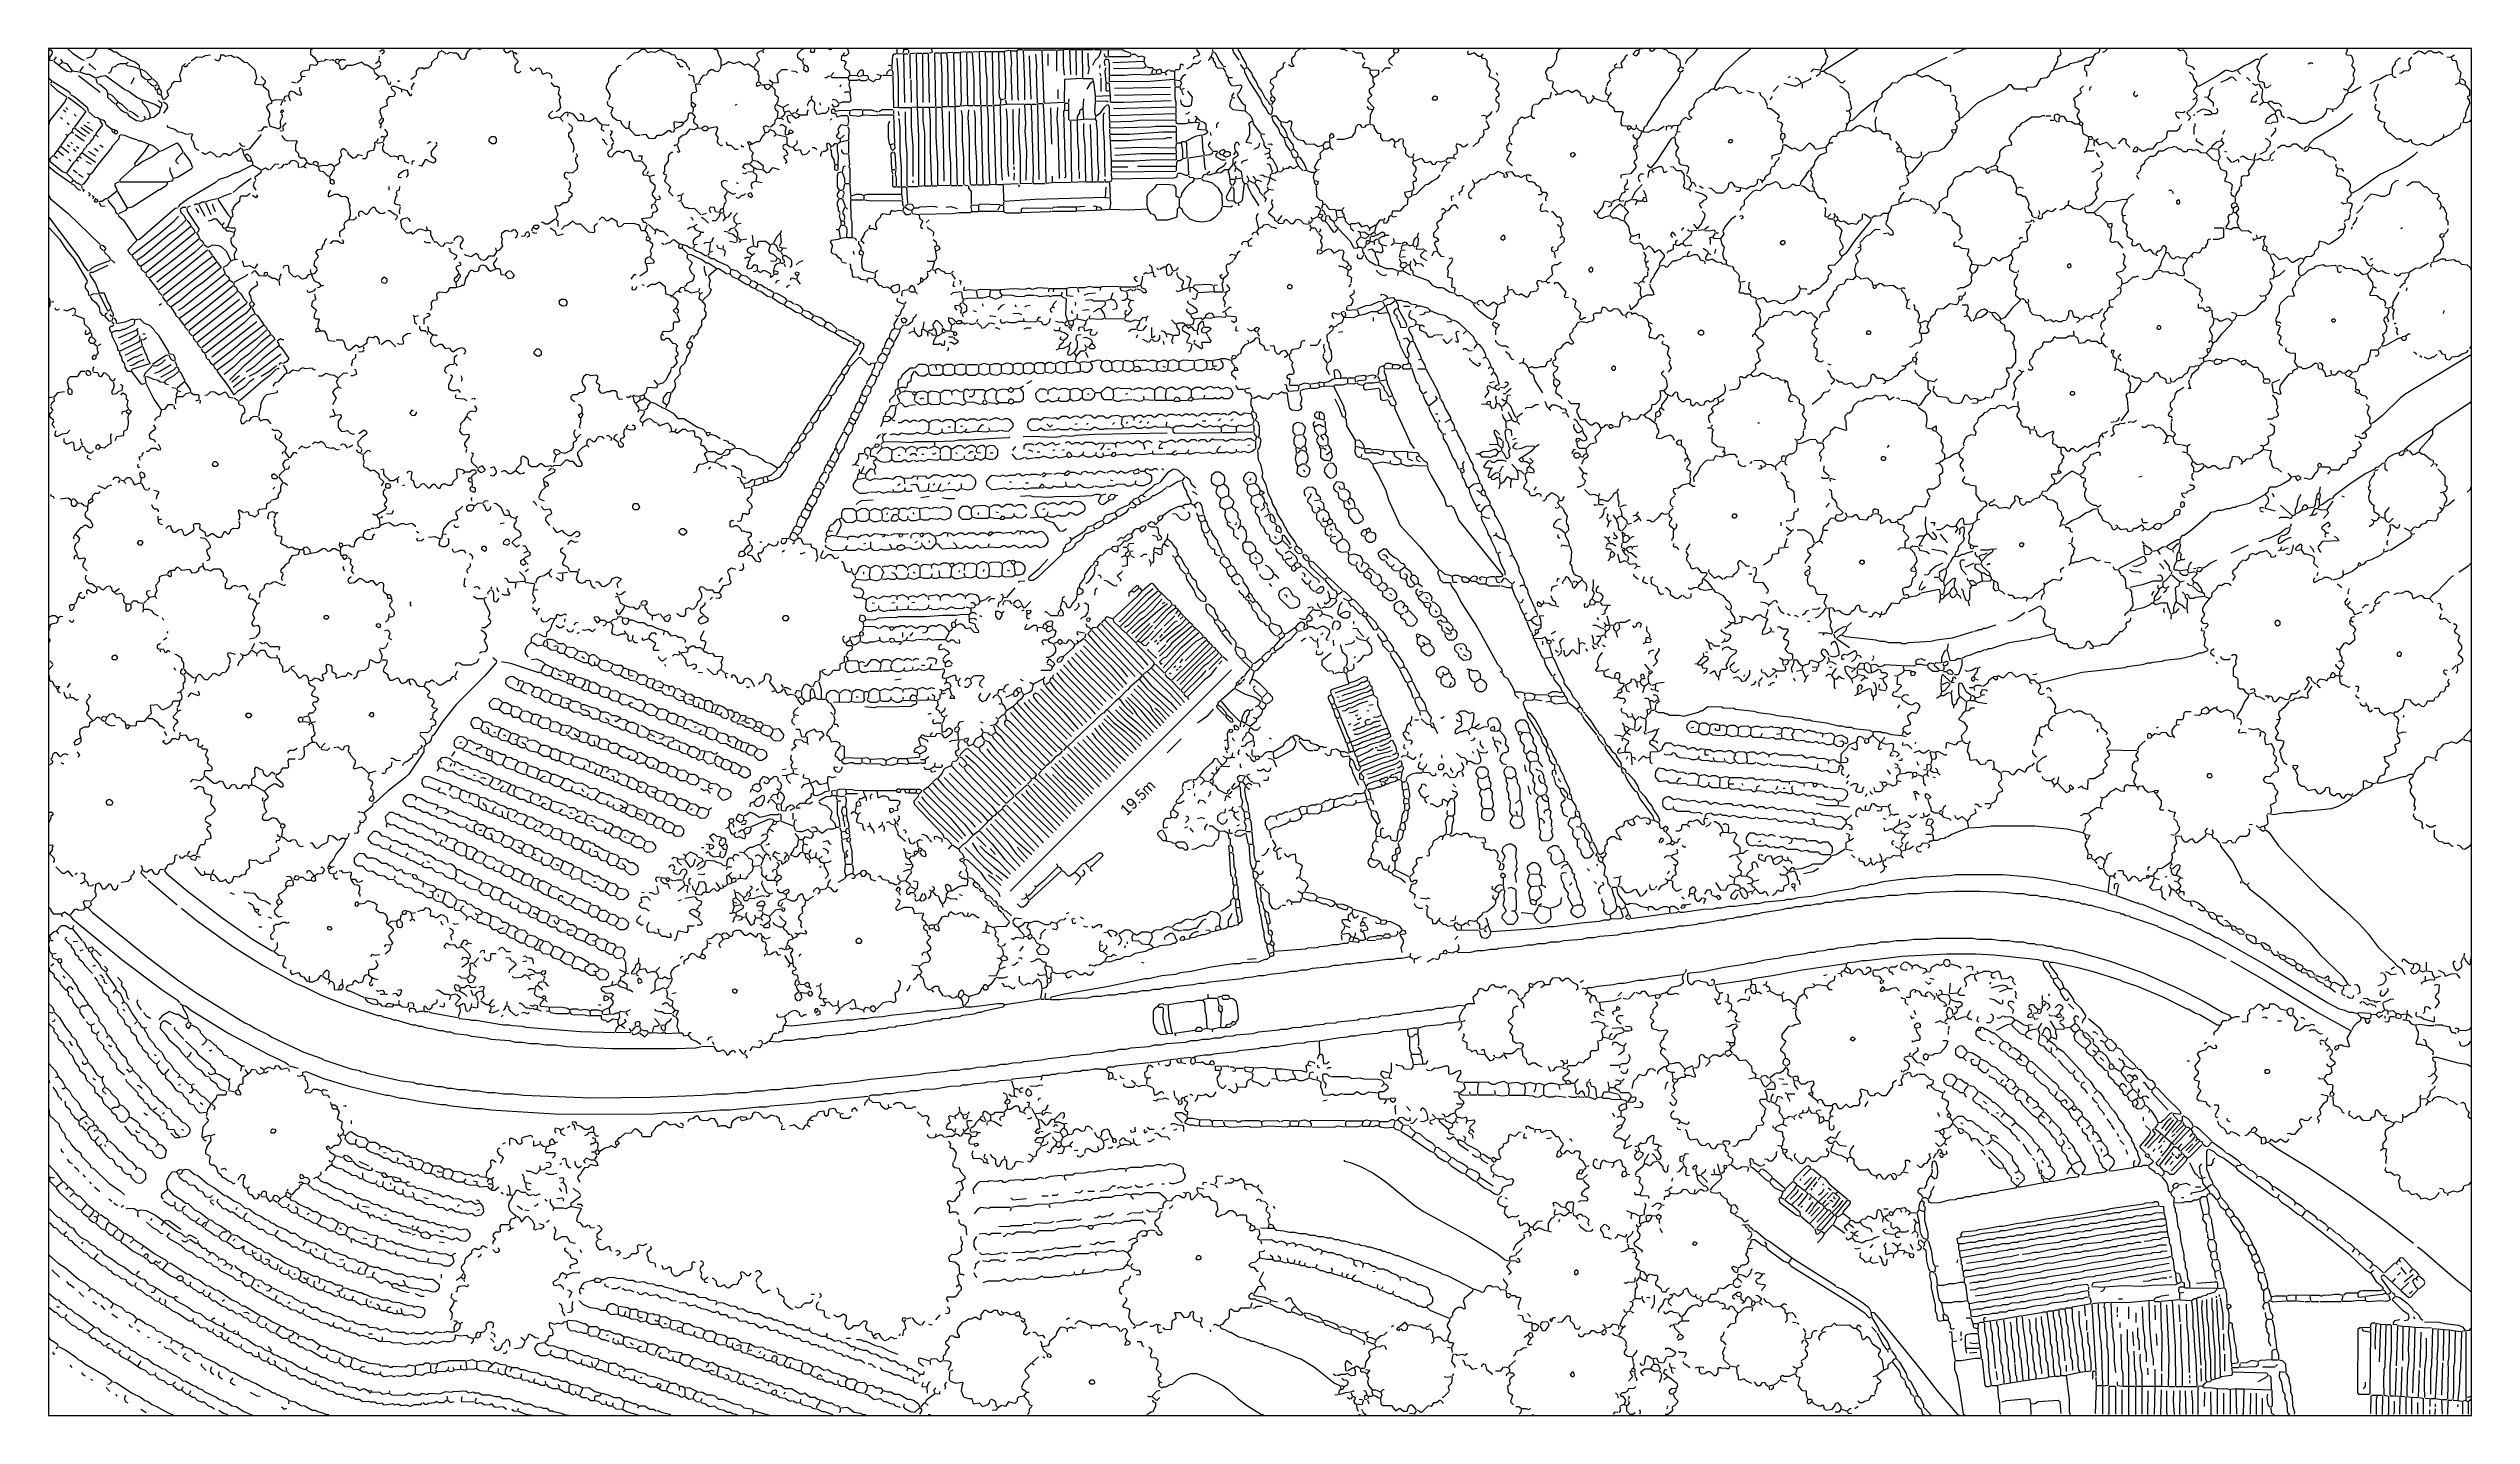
# Model space of a CAD drawing. Header units: millimetres. Extents: x 0 to 150953, y 0 to 85148.
import ezdxf
from ezdxf.enums import TextEntityAlignment as Align

# ---------------------------------------------------------------- set-up
doc = ezdxf.new("R2010")
doc.units = ezdxf.units.MM
for name, color, linetype in [('ANNOTATION', 3, 'Continuous'), ('LINEWORK', 7, 'Continuous'), ('RED_LINE', 1, 'Continuous')]:
    doc.layers.add(name, color=color, linetype=linetype)

msp = doc.modelspace()

# ---------------------------------------------------------------- texts
at = {"layer": 'ANNOTATION'}
msp.add_text('19.5m', height=700, rotation=44.99621, dxfattribs=at).set_placement((67859, 38485), align=Align.MIDDLE_CENTER)

# ---------------------------------------------------------------- linework, layer by layer
at = {"layer": 'ANNOTATION'}
msp.add_lwpolyline([(0, 0), (150953, 0), (150953, 85148), (0, 85148)], close=True, dxfattribs=at)
at = {"layer": 'LINEWORK'}
for points in [[(60, 85058), (151, 85058), (241, 84937), (211, 84787), (60, 84606), (60, 84425), (301, 84395)], [(482, 84636), (331, 84425)], [(1205, 85118), (1507, 84847), (2109, 84455), (2230, 84425)], [(3043, 85118), (2953, 85058), (2802, 84756), (2682, 84636), (2380, 84515)], [(3736, 85088), (3796, 85118), (4098, 84937), (4218, 84937), (4580, 84666), (4761, 84636), (5152, 84395), (5363, 84335), (5634, 84124), (5664, 83913)], [(10094, 84726), (9762, 84696), (9551, 84576), (9250, 84606), (8888, 84365)], [(10726, 84756), (10696, 84515), (10576, 84365), (10365, 84455)], [(10726, 84756), (10907, 84756), (11028, 84666), (11359, 84726), (11570, 84606), (11781, 84636), (12203, 84305), (12384, 84274), (12866, 83822), (12956, 83310), (12835, 82979), (12896, 82919), (13348, 82888)], [(16451, 85118), (16331, 85058)], [(16331, 85058), (16331, 84787), (16572, 84576), (16752, 84305)], [(20609, 84666), (20579, 84395)], [(20669, 84937), (20639, 84967), (20760, 85058), (20850, 85058), (20910, 84997), (20880, 84847), (20760, 84787)], [(24496, 84997), (24285, 84877), (24225, 84546), (24044, 84455), (23863, 84274), (23833, 84094), (23652, 83913), (23502, 83913), (23411, 83853), (23321, 83913), (23050, 83913), (22899, 83732), (22899, 83521), (22839, 83401), (22568, 83220)], [(24556, 84997), (24767, 84787)], [(26424, 85148), (26243, 85088), (26123, 84967), (26002, 84756), (26002, 84606), (25882, 84455), (25701, 84485), (25550, 84756), (25400, 84847), (25189, 84847), (25008, 84907), (24827, 84787)], [(26967, 85148), (26876, 85088), (26726, 85118)], [(28383, 85118), (28353, 85058), (28473, 84907), (28624, 84907), (28835, 85028)], [(28865, 85028), (28955, 84907)], [(28955, 84877), (28985, 84636), (29256, 84365)], [(28985, 84907), (29076, 84907), (29196, 84787)], [(39139, 84485), (39019, 84726), (38838, 84756), (38597, 84907), (38356, 84937), (38145, 85088), (37783, 84907), (37482, 84937), (37362, 84877), (37151, 85088), (36970, 85088), (36729, 84907), (36458, 84847), (36036, 84455)], [(41429, 85118), (41610, 85088), (41700, 84967), (41700, 84877), (41881, 84485), (41881, 84124)], [(44472, 85028), (44201, 84907), (44111, 84787), (44292, 84425)], [(44653, 85148), (44502, 85058)], [(44502, 85028), (44533, 84877)], [(47063, 85118), (46913, 85058), (46672, 84817), (46642, 84726), (46672, 84606), (46943, 84395)], [(47726, 85118), (47726, 84997), (47666, 84907), (47546, 84907), (47485, 84967), (47485, 85088)], [(48841, 85148), (48721, 85058), (48600, 85118)], [(49504, 84726), (49414, 84666), (49384, 84425), (49564, 84395), (49685, 84305), (49564, 84003), (49625, 83883), (49866, 83762), (49926, 83521)], [(49775, 85118), (49866, 84847), (49745, 84726), (49594, 84666), (49504, 84726)], [(49564, 84877), (49504, 84726)], [(52818, 84787), (52668, 84787), (52577, 84696), (52547, 84063)], [(52848, 85118), (52848, 84817)], [(52848, 84546), (52939, 83310), (52939, 81502)], [(53210, 84817), (52879, 84787)], [(53541, 85088), (53270, 85088), (53240, 84847)], [(53270, 84787), (53331, 81774)], [(53300, 84817), (53541, 84817)], [(53572, 85058), (53572, 84847)], [(53662, 84787), (53692, 83280)], [(54024, 84847), (53692, 84817)], [(54054, 84817), (54114, 81533)], [(54084, 84847), (54415, 84847)], [(54445, 84817), (54476, 81774)], [(54476, 84847), (54777, 84847)], [(54807, 84817), (54867, 81774)], [(55018, 84877), (54837, 84847)], [(55018, 85118), (55048, 84907)], [(55199, 84847), (55259, 81533)], [(55229, 84877), (55560, 84877)], [(55590, 84847), (55651, 83431), (55651, 81563)], [(55620, 84877), (55952, 84877)], [(55952, 84847), (56012, 84335), (56042, 81563)], [(56344, 84907), (55982, 84877)], [(56374, 84877), (56464, 81593)], [(56404, 84907), (56765, 84907)], [(57157, 84937), (56796, 84907)], [(56796, 84877), (56856, 81864), (56826, 81593)], [(57187, 84907), (57248, 81623)], [(57217, 84937), (57519, 84937)], [(57549, 84907), (57639, 83220), (57639, 81623)], [(57609, 84967), (57941, 84937)], [(58332, 84967), (57971, 84937)], [(57971, 84907), (58061, 81623)], [(58362, 84937), (58392, 83732), (58453, 83250), (58453, 81623)], [(58392, 84967), (58754, 84967)], [(58784, 84937), (58844, 81653)], [(58814, 84967), (59146, 84967)], [(59176, 84967), (59537, 84967)], [(59176, 84937), (59236, 82677), (59206, 82497), (59236, 82105), (59327, 81954)], [(59537, 84937), (59628, 83129), (59598, 82015)], [(59929, 84997), (59839, 85028), (59568, 84967)], [(59929, 84967), (59989, 84184), (59959, 83943), (60020, 81924)], [(59959, 84997), (60321, 84997)], [(60682, 85058), (60441, 85058), (60321, 84997)], [(60321, 84997), (60381, 82075), (60441, 81924)], [(60712, 85028), (60803, 83099), (60803, 81954)], [(60743, 85058), (61857, 85058)], [(61104, 84696), (61195, 81984)], [(61496, 84787), (61556, 84033), (61526, 83642), (61586, 81743)], [(61888, 85028), (62008, 81743)], [(61918, 85058), (62761, 85058)], [(62249, 84817), (62249, 84094)], [(62791, 85028), (62791, 83732)], [(62822, 85058), (63213, 85058)], [(63575, 85088), (63213, 85058)], [(63213, 85058), (63213, 84124), (63274, 83491)], [(63605, 85058), (63665, 83521)], [(63635, 85088), (63967, 85088)], [(63997, 85058), (64027, 83491)], [(64027, 85088), (64358, 85088)], [(64388, 85058), (64419, 83310)], [(64419, 85088), (65112, 85088)], [(64750, 84847), (64780, 84063), (64840, 83973)], [(65533, 85058), (65533, 84907), (65413, 84606), (65202, 84425), (65051, 84094)], [(65172, 85088), (65503, 85088)], [(65563, 85088), (66015, 85058)], [(65774, 84817), (65805, 84636)], [(65835, 84636), (65985, 84636)], [(66015, 85058), (66919, 85088), (67040, 84997), (67341, 84907), (67432, 84817)], [(66015, 85058), (66015, 84666)], [(67432, 84756), (67341, 84636), (66046, 84636)], [(67462, 84787), (67703, 84787), (67884, 84636), (68094, 84696)], [(68125, 84696), (68275, 84606), (68245, 84335)], [(71559, 85148), (71529, 85058), (71710, 84817), (71620, 84696), (71379, 84636), (71318, 84485)], [(72433, 84636), (72343, 84576), (72343, 84485), (72252, 84395)], [(72493, 84907), (72433, 84636)], [(72433, 84636), (72554, 84515), (72554, 84395), (72674, 84214), (72704, 84063), (72855, 83913), (73126, 83943)], [(72524, 85088), (72524, 84967)], [(72554, 84937), (72704, 84847), (72915, 84425), (73156, 84094)], [(73759, 85118), (73819, 84907), (74151, 84425)], [(74120, 85118), (74090, 85058), (74241, 84877), (74362, 84576), (74603, 84214), (74663, 83973)], [(77676, 84847), (77616, 84666), (77435, 84515), (77435, 84305), (77585, 84033), (77465, 84003), (77254, 84124)], [(78007, 85118), (77887, 85088), (77676, 84877)], [(78158, 85118), (78309, 85118)], [(80478, 85118), (80749, 85088), (80900, 84997)], [(81231, 84997), (81472, 84877), (81804, 84877)], [(81834, 84847), (81864, 84636), (82015, 84455)], [(83853, 84847), (83792, 84696), (83521, 84485), (83491, 84365), (83521, 84274), (83732, 84094)], [(84124, 85088), (83853, 85118), (83792, 85058), (83792, 84937), (83853, 84877)], [(84124, 85058), (84033, 84877), (83883, 84847)], [(88432, 84997), (88402, 84817)], [(88432, 84787), (88583, 84787), (88824, 84907), (89095, 84666), (89246, 84666)], [(89366, 84817), (89246, 84666)], [(89246, 84666), (89306, 84546), (89487, 84515), (89607, 84395), (89607, 84063), (89818, 83762), (89728, 83431), (90150, 83220), (90331, 83009), (90331, 82888), (90150, 82587), (90361, 82346), (90361, 82195), (90180, 82045), (90150, 81954)], [(94247, 85148), (94097, 85058), (93946, 84787), (93946, 84485), (93735, 84063), (93585, 83943), (93434, 83943), (93253, 83702), (93253, 83612), (93344, 83461), (93344, 83280), (93464, 83160), (93705, 83129)], [(98375, 84756), (98195, 84606), (98195, 84546), (97954, 84244), (98044, 83943), (97622, 83913)], [(99309, 85118), (99159, 85118), (99098, 85058)], [(99731, 85118), (99791, 84997), (99942, 84997), (100093, 85118)], [(100575, 85118), (100816, 85058), (100876, 84937)], [(100906, 84907), (101027, 84907), (101388, 84726), (101418, 84606), (101629, 84425), (101660, 84033)], [(102774, 85118), (102684, 85088), (102503, 84817), (102111, 84455), (101961, 84184)], [(106028, 85118), (105787, 84877), (105335, 84546), (104341, 83612), (103859, 82888), (103769, 82617)], [(112778, 85148), (110608, 83762)], [(110668, 85148), (110638, 85058), (110699, 84967), (110699, 84847), (110849, 84606), (110729, 84485)], [(118261, 84576), (116484, 83732), (116363, 83581)], [(119497, 85118), (119286, 85088), (119165, 84997), (118683, 84817)], [(125312, 85088), (125372, 84817), (125342, 84726), (125161, 84576), (125161, 84365), (124950, 84003), (124920, 83822)], [(127361, 84636), (126939, 84546), (126638, 84365), (126487, 84365), (126427, 84305), (125945, 84184), (125824, 84094), (124950, 83792)], [(127391, 84606), (127361, 84455), (127120, 84094), (126909, 84094), (126848, 84033), (126848, 83822), (126969, 83702), (126969, 83401)], [(127843, 85118), (127782, 85088), (127752, 84937), (127662, 84847), (127511, 84817), (127391, 84636)], [(128295, 85148), (128084, 84937), (127963, 84907)], [(132664, 85118), (132784, 85028), (132995, 85058)], [(132995, 85058), (133146, 84877), (133206, 84666)], [(133206, 84606), (133146, 84365), (133176, 84154)], [(138238, 84817), (137876, 84576), (137786, 84455)], [(143179, 85118), (143209, 85028), (143119, 84817), (143179, 84756), (143450, 84726), (143541, 84546), (143571, 84305), (143480, 84094), (143661, 83853), (143661, 83732), (143571, 83581), (143571, 83431), (143631, 83370)], [(147217, 84636), (147036, 84395), (147036, 84154), (147126, 84033), (147126, 83883), (147006, 83762), (146734, 83732), (146584, 83612), (146463, 83581)], [(147337, 84787), (147668, 84997), (147819, 84967), (148060, 84817), (148271, 84997), (148452, 84997), (148572, 84907), (148813, 84907), (148934, 84967), (149175, 84787)], [(149416, 84636), (149657, 84606)], [(149898, 84726), (149687, 84606)], [(149687, 84576), (149747, 84425), (149958, 84395), (150019, 84305), (150109, 83883), (150290, 83672), (150230, 83310)], [(30, 83340), (60, 83250), (241, 83129)], [(211, 83099), (121, 82979)], [(271, 83099), (1235, 82497), (1326, 82406), (1356, 82286)], [(331, 84365), (663, 84094)], [(844, 84274), (693, 84124)], [(693, 84063), (1175, 83732), (1416, 83702), (1476, 83762)], [(753, 84485), (874, 84305)], [(904, 84274), (1115, 84214), (1476, 83762)], [(1476, 83762), (1928, 83702)], [(1868, 83461), (3224, 82436)], [(2169, 84033), (1958, 83732)], [(1958, 83702), (2350, 83551), (2531, 83551), (2923, 83310)], [(2531, 84214), (2531, 84124), (2591, 84124), (2953, 83822)], [(2953, 83280), (3043, 82979)], [(2983, 83310), (3284, 83431), (3555, 83461), (4761, 82587), (5032, 82467), (5514, 82105), (5845, 81954)], [(4037, 84003), (3947, 83913), (3857, 83672), (3736, 83581)], [(4821, 84184), (4459, 84184), (4278, 84124), (4158, 84003), (4068, 84003)], [(4971, 84274), (4851, 84184)], [(4851, 84154), (4911, 84094), (5363, 84003), (5634, 83883)], [(5333, 83310), (5122, 82919)], [(5695, 83853), (5785, 83461), (6026, 83250), (6177, 83190)], [(5725, 83883), (6026, 83732), (6448, 83310)], [(6177, 83160), (6177, 83099), (6357, 82919), (6568, 82798)], [(6448, 83280), (6327, 83190), (6207, 83190)], [(6478, 83280), (6749, 83039), (6779, 82919)], [(8406, 84094), (8316, 84003), (8316, 83883), (8165, 83491), (8256, 83129), (8195, 83069), (7864, 83099), (7683, 82949), (7623, 82738), (7382, 82497), (7472, 82226), (7201, 81954)], [(8527, 84214), (8406, 84094)], [(8678, 84154), (8587, 84003), (8497, 84003), (8406, 84094)], [(8828, 84244), (8708, 84184)], [(13257, 83401), (13498, 83129), (13498, 83039), (13378, 82888)], [(15156, 83039), (15186, 83069), (15427, 83009)], [(15758, 83401), (15728, 83190), (15487, 83009)], [(16752, 84274), (16752, 84184), (16662, 84094), (16331, 84124), (16270, 84063), (16240, 83792), (15818, 83732), (15698, 83612), (15728, 83431)], [(15788, 83431), (15999, 83401)], [(17144, 84335), (17024, 84365), (16783, 84305)], [(17445, 84425), (17265, 84455), (17174, 84365)], [(17506, 84425), (17686, 84455), (17807, 84395)], [(17837, 84365), (17928, 84244), (18048, 84214)], [(17867, 84395), (17958, 84485), (18048, 84485), (18138, 84395)], [(18138, 84395), (18078, 84244)], [(19524, 84305), (18922, 84094), (18560, 84094), (18440, 83913), (18289, 83822), (18169, 83883), (18169, 84003), (18078, 84214)], [(18138, 84395), (18229, 84455), (18440, 84455), (18500, 84395)], [(19524, 84305), (19735, 84124), (19856, 84124), (20278, 83853)], [(20278, 83822), (20308, 83642), (20579, 83431)], [(20699, 84154), (20579, 84003), (20308, 83853)], [(20579, 84365), (20368, 84184)], [(20579, 83401), (20579, 83340), (20398, 83190)], [(20609, 84365), (20699, 84214)], [(20609, 83431), (20910, 83461), (21061, 83250), (21121, 83009), (21242, 82888)], [(21302, 83069), (21272, 82888)], [(21905, 83099), (21784, 83129), (21754, 83069)], [(29256, 84335), (29046, 84094), (29046, 83822), (29076, 83732), (29196, 83642), (29347, 83642), (29437, 83732)], [(29980, 83973), (30130, 83792), (30221, 83762)], [(30281, 83762), (30432, 83913), (30552, 83943), (30703, 83792), (30733, 83581), (30823, 83551), (31064, 83642), (31215, 83612), (31335, 83491), (31335, 83280)], [(31305, 83039), (31486, 82798), (31697, 82798), (31848, 82677)], [(35674, 84094), (35524, 84063), (35373, 83913), (35343, 83762), (35072, 83551), (34891, 83250), (34891, 83069), (34740, 82798), (34740, 82647), (34981, 82286), (34981, 82135), (34891, 81954)], [(39139, 84305), (39350, 84033), (39531, 84033)], [(39169, 84485), (39410, 84455), (39712, 84244), (39772, 84063), (39923, 83913), (39923, 83792)], [(39862, 83521), (40103, 83461), (40194, 83370), (40224, 83009)], [(41821, 83822), (41700, 83702), (41520, 83732), (41399, 83822), (41248, 83822), (41068, 83672), (41068, 83612), (40947, 83491), (40796, 83461), (40676, 83340), (40495, 82979)], [(41881, 84063), (41851, 83853)], [(41911, 84094), (42213, 84214), (42363, 84335), (42695, 84214), (43056, 84335), (43357, 84124), (43599, 84184), (43960, 83973)], [(44292, 84395), (44020, 84124), (43990, 84003)], [(43990, 83943), (43990, 83883), (44201, 83732), (44201, 83551), (44261, 83461), (44231, 83099)], [(44201, 83069), (44111, 82979), (44081, 82858), (44171, 82798), (44352, 82888)], [(44231, 83069), (44322, 83039), (44382, 82919)], [(44894, 83190), (45045, 83099), (45105, 82979)], [(46039, 83822), (45677, 83822), (45376, 83521), (45467, 83009), (45135, 82979)], [(46280, 83762), (46491, 83732), (46672, 83642)], [(47003, 84515), (47033, 84455), (46973, 84395)], [(46973, 84365), (47003, 84214), (47063, 84154)], [(48721, 83431), (48570, 83401), (48480, 83310), (48359, 83310)], [(48932, 83642), (48751, 83461)], [(48751, 83401), (48811, 83340), (49805, 83340)], [(49926, 83491), (49805, 83340)], [(49805, 83340), (49866, 83160)], [(49896, 83129), (49866, 82888)], [(50498, 83220), (50378, 83160), (49926, 83160)], [(49956, 83491), (50378, 83461)], [(50770, 83521), (50770, 83732), (50709, 83792), (50589, 83792), (50408, 83581), (50378, 83461)], [(50378, 83461), (50498, 83401)], [(50528, 83220), (50619, 83160), (50890, 83160), (51041, 83220)], [(50770, 83491), (50559, 83401)], [(50800, 83491), (51011, 83461), (51071, 83401), (51071, 83250)], [(51884, 83461), (51764, 83220), (51523, 83190), (51402, 83069), (51101, 83220)], [(51613, 83551), (51884, 83461)], [(51975, 83491), (52186, 83491)], [(52517, 83822), (52366, 83792), (52246, 83672), (52216, 83521)], [(52216, 83491), (52577, 83461)], [(52306, 84124), (52517, 84063)], [(52547, 84033), (52547, 83853)], [(52547, 83822), (52607, 83672), (52607, 83491)], [(52607, 83431), (52638, 81472)], [(53722, 83190), (53752, 81774)], [(64388, 83280), (63304, 83220), (63274, 81774)], [(64449, 83280), (65051, 83280), (65081, 83099)], [(65051, 83069), (64870, 82919), (64690, 82617)], [(64840, 83943), (64750, 83551)], [(65112, 83069), (65202, 82195)], [(65503, 84124), (65473, 83913)], [(65503, 83612), (65533, 83431)], [(65563, 83310), (65563, 82467)], [(65805, 84455), (65774, 84274), (65835, 84094)], [(65865, 83943), (65805, 83732), (65865, 83039)], [(65835, 84485), (65985, 84485)], [(66015, 84485), (66076, 84184), (66076, 83491)], [(66076, 83431), (66076, 83099)], [(68727, 83551), (68577, 83491), (67673, 83521), (67040, 83461), (66106, 83461)], [(70113, 83220), (68607, 83099), (66106, 83069)], [(68245, 84335), (66317, 84244)], [(68366, 84033), (68245, 83913), (66347, 83883)], [(68245, 84335), (68366, 84063)], [(68396, 84033), (68546, 83973), (68757, 83973), (68818, 83883)], [(68787, 83822), (68727, 83581)], [(68757, 83551), (68968, 83551)], [(68848, 83853), (68998, 83792)], [(69028, 83762), (68998, 83581)], [(69028, 83792), (69269, 83883), (69330, 83702)], [(69330, 83672), (69269, 83551), (69028, 83551)], [(69360, 83672), (69541, 83642)], [(69782, 83822), (69571, 83642)], [(69571, 83612), (69661, 83491)], [(69842, 83822), (69902, 83762), (70113, 83762)], [(70143, 83732), (70143, 83220)], [(70143, 83160), (70173, 82798)], [(70716, 84094), (70625, 84154), (70505, 84154), (70475, 83883), (70414, 83822), (70234, 83822), (70173, 83762)], [(70173, 83190), (70475, 83160)], [(70505, 83129), (70595, 82979), (70475, 82768)], [(70866, 83521), (70655, 83401), (70505, 83160)], [(71288, 84184), (71168, 84003), (70897, 83853)], [(71800, 84395), (71590, 84184), (71318, 84184)], [(73156, 83943), (73337, 83702)], [(73186, 84063), (73337, 84003)], [(73337, 83642), (73367, 83491), (73488, 83340)], [(73488, 83310), (73488, 83160), (73638, 82919), (73759, 82828)], [(73518, 83340), (73759, 83340)], [(74241, 84154), (74452, 83883)], [(74482, 83853), (74512, 83672), (74813, 83069), (75506, 82015), (75627, 81683), (75868, 81382), (75989, 81111), (76169, 81020)], [(74663, 83943), (74512, 83883)], [(74693, 83943), (74964, 83581), (74994, 83461), (75265, 83039), (75356, 82768), (75597, 82467), (75808, 82045), (75958, 81894)], [(77043, 84274), (76923, 84184), (76892, 83943), (76531, 83672), (76501, 83461), (76441, 83370), (76139, 83190), (76109, 83039), (76320, 82828), (76290, 82677), (76139, 82497), (76169, 82286), (76260, 82195)], [(82015, 84274), (81894, 84154), (81864, 84033), (81954, 83973), (82195, 83973), (82346, 83853)], [(82346, 83822), (82316, 83612), (82497, 83370)], [(82376, 83822), (82858, 83792), (82858, 83521), (82617, 83370), (82527, 83370)], [(82497, 83340), (82497, 83069)], [(82497, 83069), (82617, 82919)], [(83612, 83913), (83280, 83913), (83039, 83672)], [(90180, 83642), (90270, 83491)], [(93735, 83099), (93675, 82738), (93976, 82436), (94006, 82346)], [(97291, 83190), (97110, 82949), (97080, 82798)], [(97562, 83883), (97230, 83581), (97230, 83431), (97321, 83250)], [(97712, 84184), (97562, 84063), (97592, 83943)], [(101660, 83672), (101569, 83340), (100484, 81894), (100334, 81563), (99641, 80538), (99550, 80327), (99400, 80237), (99340, 80026)], [(101660, 84003), (101509, 83822), (101509, 83762), (101629, 83702)], [(101690, 84003), (101810, 83973), (101840, 83883)], [(101840, 83822), (101750, 83702), (101690, 83702)], [(108499, 83401), (108379, 83310)], [(108800, 83340), (108981, 83280), (109132, 83129), (109192, 82979)], [(109795, 83310), (109734, 83220), (109252, 82979)], [(110337, 83792), (109945, 83853), (109795, 83702)], [(110367, 83702), (110337, 83551), (110126, 83401)], [(110729, 84455), (110699, 84244), (110427, 83943), (110427, 83853), (110367, 83792)], [(110397, 83732), (110578, 83732)], [(110608, 83732), (110789, 83581), (110970, 83551), (111301, 83370), (111633, 83039), (111813, 83039), (111934, 83160)], [(116333, 83551), (116212, 83551), (116032, 83461), (115791, 83461), (115640, 83370), (115550, 83370), (115158, 82979)], [(116363, 83551), (116725, 83370), (116966, 83461), (117116, 83461), (117629, 83160), (117779, 83160)], [(117809, 83160), (118111, 82858), (118412, 82858), (118502, 82768), (118502, 82436)], [(124920, 83792), (124739, 83672), (124619, 83431), (124498, 83310), (124107, 83250), (123835, 82798), (123715, 82738), (123263, 82708), (123173, 82617)], [(133206, 84124), (133567, 84003), (133688, 83822)], [(133357, 83702), (133567, 83521), (133628, 83250), (133809, 83039), (133809, 82828)], [(136339, 83792), (136038, 83702), (135707, 83792), (135586, 83762), (135164, 83461), (133989, 82798), (133839, 82798)], [(136309, 83129), (136098, 83340), (135978, 83370), (135707, 83190), (135315, 83039)], [(137725, 84455), (137545, 84455), (137093, 84184), (136822, 84094), (136370, 83792)], [(136370, 83762), (136550, 83551)], [(136942, 83310), (137002, 83310), (137153, 83129)], [(137756, 84425), (137725, 84244), (137575, 84003), (137605, 83853), (137725, 83672), (137725, 83581), (137635, 83431), (137635, 83250), (137725, 83069)], [(137725, 83069), (137906, 83099), (138027, 83009), (138057, 82708)], [(140769, 84184), (140889, 84244), (141010, 84244), (141070, 84184)], [(143631, 83310), (143571, 83009), (143239, 82587)], [(145981, 83521), (145650, 83461), (145198, 83190), (144987, 83160), (144625, 82949)], [(146524, 84515), (146433, 84515), (146192, 84305), (146192, 84184), (146011, 83913), (146011, 83521)], [(146011, 83491), (146132, 83370), (146252, 83370)], [(150199, 83250), (150199, 83039)], [(150260, 83280), (150440, 83220), (150561, 83099), (150561, 82919)], [(1145, 82075), (994, 81804), (90, 80659), (30, 80418)], [(121, 82919), (512, 82557), (1145, 82135)], [(1235, 82105), (2079, 81472), (2320, 81231)], [(1386, 82256), (1597, 82165), (2410, 81502), (2471, 81261)], [(3073, 82949), (3194, 82919), (3586, 82587), (3676, 82376)], [(3676, 82346), (3676, 82105), (4158, 81683)], [(3706, 82346), (3917, 82256), (4339, 81834)], [(4188, 81653), (4489, 81352), (4700, 81201), (4881, 81141)], [(4309, 81804), (4218, 81683)], [(4369, 81804), (4580, 81683), (4971, 81291)], [(5845, 81924), (5845, 81774), (6116, 81502), (6297, 81111), (6327, 80809)], [(5875, 81954), (6659, 81653), (6960, 81472)], [(6779, 82888), (6599, 82798)], [(6599, 82768), (6659, 82587), (6719, 82557)], [(6870, 82647), (6749, 82557)], [(6749, 82527), (6809, 82316), (6990, 82256)], [(6809, 82888), (6870, 82798), (6870, 82677)], [(6840, 81924), (6960, 81804), (7020, 81804)], [(6900, 82647), (7020, 82497), (7020, 82286)], [(7050, 81774), (7050, 81533), (6990, 81472)], [(7020, 82256), (7141, 81954)], [(7171, 81834), (7382, 81683), (7412, 81472), (7171, 81111)], [(13378, 82858), (13378, 82798), (13709, 82527), (13739, 82226), (13890, 81864)], [(13890, 81834), (13890, 81713), (13679, 81653), (13559, 81502), (13770, 81141), (13770, 80960), (13679, 80719), (13770, 80357)], [(14583, 81924), (14161, 81954), (13920, 81864)], [(14583, 81894), (14463, 81593)], [(14945, 82195), (14734, 82165), (14643, 81954)], [(14643, 81924), (14764, 81864)], [(15668, 82738), (15638, 82557), (15758, 82316), (15698, 82226), (15487, 82286), (15306, 82436), (15125, 82497), (15005, 82406), (14945, 82195)], [(14945, 82195), (15065, 81894)], [(21603, 82316), (21513, 82165), (21212, 82135), (21061, 81924), (21091, 81593), (20669, 81382), (20639, 81201), (20760, 80840)], [(21332, 82768), (21392, 82587), (21573, 82436), (21603, 82346)], [(21362, 82798), (21573, 82798), (21995, 82617)], [(21995, 82587), (21995, 82436)], [(22025, 82617), (22327, 82527), (22507, 82226), (22598, 82226), (22658, 82316)], [(22778, 83009), (22598, 82708), (22628, 82587)], [(31818, 82617), (31757, 82316), (31908, 82105), (31818, 81924), (31908, 81472), (31757, 81291), (31607, 81201)], [(34861, 81864), (34800, 81804), (34831, 81653), (34921, 81563), (35162, 81472)], [(40284, 82919), (40375, 82467), (40314, 82406), (40134, 82376), (40043, 82286), (40043, 81864)], [(40043, 81834), (40043, 81593), (40134, 81472)], [(40073, 81834), (40314, 81653), (40284, 81533), (40194, 81472)], [(40314, 82949), (40465, 82949)], [(40495, 82949), (40646, 82919)], [(42875, 81653), (42755, 81593)], [(44412, 82888), (44563, 82888)], [(44593, 82888), (44834, 82919), (45015, 82828)], [(44593, 82858), (44623, 82708), (44774, 82587), (44864, 82617), (45015, 82798)], [(45105, 82949), (45045, 82828)], [(45045, 82798), (45256, 82587), (45256, 82286), (45467, 82105), (45436, 81864), (45346, 81683)], [(45316, 81653), (45226, 81502), (45286, 81352), (45436, 81231), (45406, 80840)], [(45346, 81653), (45738, 81502)], [(46099, 81653), (45798, 81502)], [(47515, 81924), (47365, 81834), (47274, 81623), (47305, 81593)], [(47576, 82195), (47515, 82105), (47546, 81954)], [(47576, 81924), (47696, 81834), (47726, 81743), (47696, 81382), (47847, 81081), (48028, 81050), (48178, 81111), (48419, 81111), (48600, 81291)], [(48028, 81774), (48088, 81653), (48058, 81623)], [(48811, 81683), (48932, 81502)], [(48841, 81954), (48932, 81984), (49082, 81924), (49233, 81743)], [(49233, 81683), (49142, 81533), (48962, 81502)], [(49926, 82406), (49986, 81894), (49896, 81804), (49444, 81804), (49263, 81713)], [(49353, 82888), (49293, 82738)], [(49896, 82436), (49655, 82436), (49594, 82376)], [(49866, 82858), (49956, 82557), (49926, 82436)], [(55681, 81533), (56012, 81533)], [(56072, 81533), (56434, 81533)], [(56494, 81563), (56796, 81563)], [(57248, 81593), (56856, 81563)], [(57278, 81593), (57609, 81593)], [(57699, 81593), (58031, 81593)], [(58091, 81563), (58212, 76682)], [(58121, 81593), (58423, 81593)], [(58483, 81563), (58543, 80719), (58543, 78851), (58634, 76682)], [(58513, 81593), (58814, 81593)], [(58875, 81563), (59025, 76712)], [(58905, 81623), (59266, 81623)], [(59327, 81954), (59296, 81653)], [(59296, 81593), (59357, 77826), (59417, 76953)], [(59568, 81984), (59327, 81954)], [(59688, 81653), (59327, 81623)], [(59598, 81954), (59688, 81683)], [(60773, 81683), (59718, 81653)], [(60803, 81653), (60863, 80448), (60833, 80026), (60923, 78730), (60893, 76953)], [(60833, 81683), (61195, 81683)], [(61225, 81653), (61345, 77585), (61315, 76772)], [(61255, 81683), (61556, 81683)], [(61616, 81653), (61707, 76983)], [(61647, 81713), (61948, 81713)], [(61978, 81683), (62098, 79122), (62129, 76772)], [(63274, 81774), (62038, 81713)], [(62882, 82587), (62882, 82015)], [(63304, 81713), (63304, 81352)], [(63334, 81743), (63515, 81743)], [(63575, 82015), (63545, 81774)], [(63545, 81713), (63545, 81291)], [(64479, 82015), (64449, 81412)], [(65202, 81834), (65172, 81201), (65232, 80930)], [(65202, 82165), (65202, 81894)], [(66106, 82195), (65232, 82165)], [(65232, 81864), (65925, 81894), (66015, 81834)], [(65985, 81653), (65744, 81442), (65473, 81081), (65262, 80930)], [(65865, 82979), (65865, 82557), (65925, 82497), (66076, 82527)], [(65895, 83009), (66046, 83009)], [(66015, 81653), (66076, 81472), (66076, 80990)], [(66076, 82979), (66106, 82557)], [(66106, 82527), (66136, 82226)], [(66136, 82195), (66136, 81864)], [(69932, 81894), (66980, 81774), (66196, 81774), (66136, 81834)], [(69902, 82708), (66407, 82647)], [(69902, 82286), (66407, 82226)], [(70173, 82738), (70173, 82045), (70234, 81834), (70234, 81533)], [(70204, 82768), (70445, 82768)], [(70475, 82738), (70505, 82647), (70595, 82587)], [(70957, 82497), (71258, 82105), (71198, 81623), (71077, 81533), (70776, 81533), (70595, 81683), (70535, 81954)], [(70595, 82557), (70625, 82376), (70686, 82316), (70655, 82256)], [(70746, 82647), (70625, 82587)], [(73729, 82015), (73638, 81864), (73578, 81563), (73789, 81352), (74512, 81261)], [(73849, 82376), (73729, 82195), (73729, 82075)], [(73910, 82075), (73759, 82045)], [(73819, 82828), (74271, 82888), (74331, 82828), (74331, 82708), (74181, 82406), (74090, 82346)], [(74060, 82316), (74090, 82165), (74362, 81743), (74542, 81623), (74542, 81291)], [(75989, 81864), (76049, 81713), (76139, 81653)], [(76260, 82165), (76139, 82045), (76139, 81984)], [(76139, 81954), (76290, 81834)], [(76169, 81623), (76260, 81412), (76199, 81050)], [(76290, 81804), (76199, 81653)], [(76290, 82165), (76410, 82015), (76380, 81864), (76320, 81834)], [(82135, 81533), (82226, 81382), (82497, 81352)], [(82617, 82919), (82497, 82738), (82286, 82617), (82286, 82436), (82436, 82226), (82195, 81984), (82195, 81864), (82557, 81502), (82557, 81412), (82497, 81352)], [(90150, 81954), (90180, 81864), (90361, 81713), (90361, 81472)], [(92560, 81653), (92440, 81533), (92379, 80990)], [(93494, 82015), (93103, 82015), (92801, 81683), (92590, 81653)], [(93615, 82436), (93524, 82045)], [(94006, 82316), (93946, 82256), (93856, 82256)], [(94037, 82316), (94247, 82316), (94398, 82467), (94699, 82557), (94910, 82406), (95151, 82557), (95242, 82557), (95392, 82406), (95453, 82226), (95754, 82105), (95814, 81864), (95905, 81743), (96085, 81774), (96266, 82045)], [(96176, 82226), (96266, 82165), (96266, 82075)], [(96296, 82045), (96809, 81864), (97080, 81894)], [(97050, 82738), (97050, 82587), (96989, 82497), (97019, 82346), (97110, 82256), (97230, 82226)], [(97230, 82226), (97110, 81924)], [(97110, 81894), (97230, 81653), (97502, 81472), (97532, 81291), (97592, 81231), (98044, 81231), (98104, 81171), (97984, 80809), (97954, 80448), (98014, 80357), (98315, 80327)], [(97321, 82436), (97351, 82376), (97230, 82226)], [(103769, 82617), (103618, 82617), (103497, 82557), (103377, 82406), (103166, 82346), (102985, 82165), (102684, 81984), (102503, 81653), (102503, 81442), (102202, 81171), (102202, 80990)], [(103769, 82617), (103889, 82557), (104130, 82708), (104281, 82677), (104522, 82798), (105004, 82708), (105245, 82376), (105366, 82346), (105516, 82436)], [(105787, 82527), (106239, 82376)], [(106541, 82406), (106631, 82376), (106631, 82256), (106902, 82015), (107053, 81683), (107053, 81563)], [(107384, 82165), (107234, 81954)], [(107776, 82828), (107445, 82467)], [(108107, 82979), (108740, 82828), (108891, 82828), (109192, 82979)], [(109252, 82949), (109252, 82677)], [(111572, 82828), (111753, 82738), (112085, 82436), (112145, 82316), (112175, 82015)], [(112205, 81954), (112326, 81382), (112175, 81261)], [(113923, 81894), (113712, 81834), (112838, 81111), (112416, 80689), (112205, 80629)], [(113953, 81864), (113742, 81352), (113742, 81171)], [(115098, 82979), (114857, 83009), (114646, 82738), (114284, 82436), (114224, 82346), (114224, 82135), (113953, 81894)], [(118563, 82256), (118713, 82226), (118804, 82135), (118774, 81954), (118894, 81713), (118834, 81382), (119015, 81171), (119015, 80900), (119075, 80809)], [(123142, 82617), (122480, 82617), (122269, 82888), (122118, 82888), (121877, 82587), (121094, 82195), (120883, 82135), (120129, 81713), (119225, 80840), (119105, 80809)], [(123173, 82587), (123263, 82467)], [(126547, 82587), (126638, 82436), (126607, 82346), (126155, 82015), (126246, 81834), (126246, 81533), (126487, 81352), (126487, 81171), (126396, 81081), (126366, 80930), (126547, 80629)], [(126788, 82828), (126547, 82617)], [(127270, 82768), (127180, 82708), (127150, 82527)], [(129982, 82467), (129892, 82316), (129922, 82226), (130042, 82165), (130163, 82256)], [(133809, 82075), (133839, 81894), (133688, 81593), (133387, 81291), (133236, 81231)], [(133778, 82075), (133598, 81954)], [(133809, 82798), (133628, 82557), (133628, 82467), (133839, 82256), (133809, 82105)], [(134321, 82135), (134502, 82105)], [(134863, 82738), (134652, 82527), (134622, 82286), (134532, 82105)], [(134532, 82075), (134863, 81774), (134863, 81533)], [(137575, 82497), (137605, 82286), (137304, 82105), (137213, 81804)], [(137575, 81864), (137484, 81804), (137213, 81804)], [(137304, 82979), (137484, 82858), (137665, 82919)], [(137695, 82919), (137816, 82708), (137936, 82617)], [(137997, 81804), (137725, 81593)], [(137936, 82587), (137876, 82045), (137997, 81834)], [(138027, 81804), (138238, 81774)], [(138449, 82888), (138268, 82708), (138087, 82677)], [(138268, 81774), (138358, 81864), (138509, 81864), (138660, 81743), (138931, 81743)], [(138268, 81743), (138750, 81231)], [(138961, 81713), (139142, 81533)], [(143239, 82346), (143059, 82195), (143028, 82045), (142938, 81924), (142938, 81804), (142516, 81382), (142275, 81352)], [(142968, 82647), (143059, 82587), (143209, 82587)], [(143239, 82557), (143239, 82406)], [(144083, 82768), (143480, 82406), (143269, 82376)], [(145138, 82919), (144866, 82256), (145017, 81984), (144987, 81864)], [(144987, 81683), (144927, 81502), (144957, 81352), (145228, 81231), (145228, 81111), (145107, 80870), (145138, 80719), (145348, 80598), (145559, 80568), (145499, 80297), (145650, 80026), (145800, 79875), (145891, 79875), (146252, 79514), (146554, 79514), (146765, 79363), (146975, 79363), (147156, 79484)], [(150169, 83009), (149928, 82888)], [(150199, 83009), (150350, 82919), (150531, 82888)], [(150561, 82888), (150832, 82557), (150832, 82226), (150681, 82105)], [(150681, 82075), (150802, 81924), (150832, 81713), (150591, 81201)], [(753, 80870), (874, 80749)], [(934, 81322), (1085, 81201)], [(1085, 81472), (1205, 81352)], [(1175, 80508), (1296, 80418)], [(1597, 80177), (1507, 80116), (1446, 79966)], [(1597, 81050), (1717, 80930)], [(2320, 81231), (1627, 80237)], [(1627, 80207), (2139, 79785), (2320, 79695)], [(2019, 80237), (2561, 79845)], [(2200, 80388), (2772, 80026)], [(2410, 80568), (2561, 80508)], [(2501, 81231), (2893, 80870), (3073, 80840), (3194, 80749)], [(3375, 80388), (2953, 79845), (2953, 79785)], [(3194, 80719), (3224, 80598), (3375, 80418)], [(3224, 80749), (3435, 80689), (3525, 80568), (3555, 80418)], [(3586, 80388), (3917, 80147)], [(3917, 80116), (3977, 79966), (4037, 79936)], [(3947, 80147), (4158, 80086)], [(4158, 80056), (4068, 79936)], [(4188, 80056), (4278, 79996), (4309, 79875)], [(4911, 81111), (5002, 80960), (5484, 80659), (5815, 80629), (5996, 80719)], [(5002, 81261), (5243, 81171), (5604, 80900)], [(5936, 80930), (5996, 80870), (5996, 80749)], [(6327, 80809), (6237, 80749), (6026, 80719)], [(6990, 81442), (6900, 81141), (6568, 80840), (6327, 80809)], [(7382, 80357), (7442, 80237), (7864, 80116), (8075, 79966), (8286, 79936), (8557, 79815), (8949, 79845)], [(13649, 80237), (13408, 80237), (13257, 80026), (13046, 79996)], [(13770, 80327), (14342, 80147)], [(14463, 80267), (14372, 80147)], [(14643, 81291), (14523, 81291), (14432, 81141)], [(14493, 81081), (14553, 80990), (14553, 80870), (14432, 80629), (14463, 80267)], [(14613, 80026), (14432, 79996)], [(14673, 81261), (14523, 81111)], [(14794, 80508), (14583, 80267)], [(14583, 80237), (14643, 80056)], [(20760, 80809), (20579, 80598)], [(20579, 80538), (20699, 80448)], [(20699, 80448), (20699, 80297), (20639, 80177)], [(20790, 80809), (20850, 80779), (20850, 80659), (20699, 80448)], [(20941, 80116), (21091, 79905), (21091, 79725), (20971, 79634)], [(31426, 81261), (31185, 81050), (31155, 80930), (31335, 80779), (31697, 80900), (31848, 80840)], [(32330, 81171), (32149, 81111), (31878, 80840)], [(31878, 80809), (32059, 80598)], [(32360, 81141), (32330, 80930)], [(32390, 81171), (32661, 81081), (32993, 80659), (33294, 80659)], [(32390, 80478), (32601, 80297), (32631, 80207), (32601, 79996), (32390, 79845), (32390, 79664), (32571, 79454), (32571, 79363), (32691, 79182), (32721, 78881), (32661, 78670)], [(33113, 81081), (33204, 81081), (33324, 80960), (33324, 80689)], [(33354, 80659), (33686, 80598), (34107, 80840), (34228, 80629), (34469, 80418)], [(34469, 80357), (34439, 80116), (34620, 79996)], [(34921, 80418), (34861, 80357), (34499, 80388)], [(35011, 80026), (35102, 80026), (35102, 79905), (35011, 79785), (35011, 79695)], [(35162, 81442), (35042, 81111), (35132, 80900), (35433, 80689), (35644, 80659), (35704, 80448), (35976, 80177), (36126, 80177)], [(36247, 80629), (36186, 80568), (36156, 80207)], [(36156, 80177), (36548, 79755), (36849, 79755)], [(38838, 79905), (38748, 80026), (38597, 80026), (38326, 79785), (38175, 79725), (37904, 79725), (37753, 79544), (37603, 79514), (37422, 79544), (37241, 79785), (36910, 79755)], [(38989, 80116), (38958, 79966), (38868, 79905)], [(38958, 80568), (38989, 80177)], [(38989, 80598), (39199, 80568)], [(39591, 80538), (39441, 80327), (39019, 80147)], [(40435, 80207), (40254, 80086), (39953, 80116), (39682, 79785), (39501, 79725), (39260, 79514), (39260, 79303), (39169, 79152)], [(39260, 80568), (39561, 80568)], [(40073, 81111), (39953, 81111), (39862, 81050), (39832, 80809), (39772, 80689), (39621, 80568)], [(40164, 81442), (40164, 81261), (40103, 81141)], [(40103, 81111), (40284, 80900), (40194, 80719), (40194, 80568), (40405, 80388), (40435, 80237)], [(40465, 80207), (40676, 80177)], [(40706, 80207), (40887, 80327), (41007, 80297), (41128, 80177)], [(41128, 80177), (40977, 80026), (40827, 80026), (40706, 80147)], [(41128, 80177), (41640, 80297), (41670, 80147), (41550, 79785)], [(44924, 80237), (44683, 80327), (44533, 80237), (44623, 79905)], [(44924, 80086), (44834, 79936), (44653, 79875)], [(44954, 80116), (45015, 80056), (45165, 80026), (45316, 79815)], [(45406, 80809), (45256, 80659), (45226, 80448), (44984, 80237)], [(45436, 80809), (45647, 80809)], [(45557, 80327), (45647, 80418), (45738, 80418), (45949, 80237), (45888, 80026), (45888, 79815), (45949, 79755)], [(45828, 80990), (45677, 80840)], [(45677, 80809), (45798, 80719)], [(45768, 81472), (45798, 81261), (45858, 81201)], [(45858, 81171), (45858, 81020)], [(45888, 81201), (46129, 81261), (46310, 81050)], [(46009, 80930), (46069, 80629), (46220, 80508)], [(46280, 80990), (46039, 80960)], [(46551, 81141), (46401, 81111), (46340, 81050)], [(46340, 80990), (46551, 80809), (46732, 80870), (46822, 80990)], [(46702, 81382), (46581, 81171)], [(46581, 81111), (46822, 80990)], [(47335, 81322), (47274, 81231), (47274, 81050), (47214, 80990), (46822, 80990)], [(48600, 81502), (48600, 81322)], [(48811, 80779), (48691, 80689)], [(48901, 81382), (48751, 81291)], [(48751, 81261), (48811, 81111), (49022, 81111)], [(48932, 81382), (49022, 81231)], [(49022, 81111), (49142, 80870)], [(49896, 81261), (49353, 81291), (49052, 81231)], [(49745, 80327), (49353, 80388), (49173, 80116), (49233, 79905), (49082, 79695), (49173, 79574), (49293, 79514)], [(49775, 80960), (49353, 80960), (49142, 80870)], [(49805, 80930), (49835, 80598), (49775, 80357)], [(49775, 80297), (49866, 80147), (49835, 79454)], [(49896, 81231), (49896, 81020)], [(50679, 81322), (50137, 81322), (49926, 81261)], [(49926, 80990), (50498, 80930), (50709, 80990)], [(50709, 81291), (50709, 80990)], [(51673, 81020), (51613, 80960), (50709, 80990)], [(50739, 81322), (51282, 81322), (51673, 81201)], [(51704, 81020), (52607, 81020)], [(52607, 81322), (51945, 81322), (51734, 81201)], [(52397, 80629), (52306, 80418), (52306, 79574), (52397, 79152)], [(52638, 81291), (52638, 81050)], [(52638, 80990), (52698, 79243)], [(52939, 81472), (52668, 81442)], [(52939, 81231), (52969, 80960)], [(52969, 81472), (53752, 81472)], [(52969, 80779), (53029, 80207), (53029, 78761), (53120, 77736), (53120, 76561)], [(53361, 81201), (53391, 79484), (53481, 78610), (53481, 76591)], [(53752, 81442), (53752, 80297), (53843, 79062), (53843, 77164)], [(54084, 81502), (53783, 81472)], [(54114, 81472), (54204, 79664), (54204, 76591)], [(54144, 81502), (54445, 81502)], [(54476, 81472), (54476, 80659), (54566, 79875), (54566, 76621)], [(54506, 81502), (54837, 81502)], [(54867, 81472), (54927, 80659), (54927, 78821), (55018, 76621)], [(54897, 81502), (55229, 81502)], [(55289, 81472), (55289, 79664), (55379, 77977), (55379, 76621)], [(55319, 81502), (55620, 81502)], [(55651, 81472), (55741, 79574), (55771, 76892)], [(56103, 81231), (56103, 79032), (56193, 77977), (56193, 76651)], [(56464, 81502), (56615, 76651)], [(56856, 81291), (56916, 80900), (56916, 79423), (57006, 78339), (57006, 76682)], [(57308, 81322), (57278, 80840), (57368, 79574), (57368, 77706), (57428, 76682)], [(57669, 81291), (57730, 80809), (57730, 79273), (57820, 78037), (57820, 76682)], [(59658, 81382), (59718, 80629), (59748, 77887), (59809, 77164)], [(60080, 81352), (60110, 77917)], [(60471, 81412), (60441, 79905), (60532, 78399), (60532, 76742)], [(62430, 81442), (62490, 79182)], [(62852, 81472), (62822, 80749), (62882, 80147), (62972, 77043)], [(63304, 81322), (63243, 81231), (63364, 77103), (63304, 77073)], [(63334, 81322), (63515, 81291)], [(63545, 81261), (63545, 80749), (63635, 80659)], [(64057, 80689), (63665, 80659)], [(63665, 80629), (63726, 76832)], [(64419, 81382), (64238, 81261), (64238, 81141), (64087, 80900), (64087, 80719)], [(64087, 80659), (64117, 79273), (64177, 78791), (64177, 77555)], [(64479, 80719), (64117, 80689)], [(64449, 81382), (64479, 80749)], [(64479, 80478), (64479, 79815), (64569, 79062), (64599, 76862)], [(65202, 80749), (64509, 80719)], [(64901, 80418), (65021, 76862)], [(65232, 80900), (65202, 80749)], [(65202, 80749), (65292, 80629), (65262, 80448), (65322, 79996), (65353, 78188), (65413, 77495), (65383, 76862)], [(65774, 81141), (65714, 80990), (65714, 80147), (65774, 79333), (65805, 77164)], [(66076, 80930), (66106, 80598)], [(70204, 81081), (66106, 80960)], [(66106, 80538), (66106, 80207)], [(66106, 80147), (66106, 79815)], [(70204, 80689), (67944, 80659), (67492, 80598), (66136, 80568)], [(70234, 80297), (68968, 80297), (68667, 80237), (66136, 80177)], [(70204, 81502), (66347, 81382)], [(70234, 81472), (70234, 81111)], [(70234, 81050), (70234, 80719)], [(70234, 80689), (70264, 80478)], [(70264, 80267), (70264, 79966)], [(71047, 80508), (70866, 80448), (70294, 80448)], [(71077, 81201), (70957, 81081), (70836, 81050)], [(71017, 80749), (71047, 80538)], [(71439, 80568), (71288, 80508), (71077, 80508)], [(71409, 80930), (71499, 80900), (71559, 80809)], [(71529, 80779), (71439, 80568)], [(71439, 80568), (71680, 80538)], [(71590, 80779), (71740, 80659)], [(71710, 80508), (71590, 80116), (72072, 80086)], [(71770, 80629), (71981, 80568), (72102, 80448), (72102, 80116)], [(72102, 80086), (72222, 79936)], [(72915, 80568), (72765, 80418), (72765, 80207)], [(74542, 81261), (74904, 80930), (75024, 80659)], [(74994, 80629), (74753, 80448), (74813, 80297), (74813, 79755), (74603, 79303)], [(75024, 80629), (75055, 80448), (75506, 79845)], [(76199, 80930), (76290, 80598), (76621, 80147), (76712, 79875), (76953, 79574)], [(76230, 80960), (76471, 80960), (76621, 80719), (76772, 80598)], [(76772, 80568), (76772, 80388), (76983, 80147), (77133, 79875), (77164, 79634)], [(76802, 80598), (77164, 80538), (77314, 80659), (77405, 80629), (77465, 80508), (77375, 80177), (77435, 79996), (77525, 79905), (77555, 79725), (77826, 79484), (78158, 79423), (78339, 79182), (78821, 79212), (79092, 79032), (79363, 79122)], [(81864, 80207), (81743, 80388), (81593, 80418), (81442, 80267), (81382, 79905), (81171, 79634), (80689, 79484), (80267, 79484)], [(82286, 80418), (82075, 80357), (81984, 80237), (81894, 80207)], [(82497, 81352), (82346, 80990), (82316, 80448)], [(82346, 80418), (82497, 80388), (82587, 80297), (82587, 80177), (82798, 79875), (82949, 79875)], [(89547, 80659), (89758, 80267), (89638, 80116), (89397, 80056), (89427, 79815), (89336, 79634), (89155, 79544)], [(89306, 80960), (89397, 80990), (89547, 80960), (89607, 80900)], [(89607, 80870), (89547, 80719)], [(89909, 81231), (89788, 81020), (89638, 80900)], [(90331, 81442), (90300, 81291), (90180, 81171)], [(92349, 80960), (91958, 80779), (91867, 80840), (91717, 80840), (91536, 80659), (91536, 80478), (91385, 80388), (91234, 80207), (91204, 79845), (90993, 79634), (91024, 79303)], [(92379, 80960), (92470, 80809), (92590, 80809)], [(98345, 80297), (98375, 80147), (98436, 80086), (98586, 80207)], [(98375, 80327), (98526, 80327), (98616, 80237)], [(98616, 80207), (98707, 80116), (98827, 80116), (98918, 80207)], [(98918, 80388), (98918, 80237)], [(98948, 80207), (99098, 80056), (99279, 79996)], [(100665, 80297), (100243, 80026), (99972, 80086), (99641, 79905), (99400, 79936), (99340, 79996)], [(100786, 80297), (100997, 80357), (101147, 80297)], [(100786, 80267), (100786, 80056)], [(101147, 80297), (101087, 80147)], [(101509, 80327), (101268, 80357), (101147, 80297)], [(101509, 80327), (101449, 79966)], [(102051, 80840), (101870, 80779), (101720, 80629), (101660, 80418), (101509, 80327)], [(102081, 80809), (102142, 80749), (102322, 80749)], [(102232, 80960), (102353, 80840), (102353, 80779)], [(107053, 81502), (107113, 81412), (107294, 81412), (107806, 81020), (107806, 80900), (107686, 80749)], [(107686, 80689), (107746, 80598), (107897, 80568), (108017, 80418), (107897, 80086), (107987, 79905)], [(112085, 80478), (111934, 80026)], [(111964, 80478), (112085, 80478)], [(113862, 80026), (113802, 79966), (113682, 79966), (113410, 80177), (113169, 80207), (112868, 80357), (112657, 80297), (112296, 80026), (111964, 79996)], [(111994, 81261), (112175, 81261)], [(112205, 80629), (112085, 80478)], [(112175, 81261), (112265, 81020), (112175, 80719), (112205, 80629)], [(113832, 80900), (113862, 80809), (113802, 80689), (113802, 80388), (113862, 80026)], [(113862, 80026), (114133, 80026), (114284, 79845), (114616, 79845), (114706, 79725), (114706, 79514), (114826, 79454)], [(118804, 80086), (118563, 80056), (118593, 79936), (118683, 79845)], [(118834, 80056), (118804, 79905), (118713, 79845)], [(119075, 80779), (118984, 80659), (118774, 80538), (118774, 80448), (118894, 80357), (118894, 80147), (118834, 80086)], [(124378, 80960), (124227, 80960), (124046, 80870), (123564, 80870), (123173, 80598), (122901, 80478), (122751, 80297), (122630, 80237), (122510, 80026), (122269, 79815), (122148, 79604), (122148, 79484), (122269, 79303), (122299, 79122), (121907, 79032), (121606, 78791), (121546, 78700), (121546, 78429), (121485, 78248), (121304, 77917)], [(124438, 80960), (124739, 80960)], [(124709, 80689), (124950, 80689)], [(125312, 80960), (125161, 81050), (125011, 81020), (124950, 80960), (124980, 80719)], [(125011, 80689), (125131, 80568)], [(125312, 80900), (125252, 80779), (125252, 80629), (125191, 80568)], [(125342, 80930), (125523, 80930), (125734, 80629), (126035, 80598), (126246, 80448), (126487, 80448)], [(126547, 80568), (126487, 80448)], [(126487, 80448), (126638, 80357)], [(126577, 80598), (126698, 80538), (126728, 80448), (126668, 80357)], [(126668, 80327), (126728, 79845), (127089, 79664)], [(132905, 80418), (132754, 80267), (132754, 80147), (132603, 79996), (132031, 79996), (131971, 79905), (131940, 79604), (131639, 79303), (131338, 79243), (131067, 78881), (130796, 78881), (130585, 78761), (130404, 78761), (130223, 78881)], [(133116, 81231), (132995, 81141), (132573, 81171), (132513, 81111), (132543, 80960), (132754, 80779)], [(133206, 81201), (133266, 81050), (133447, 80900)], [(133447, 80840), (133296, 80659)], [(133688, 81050), (133628, 80930)], [(133718, 80478), (133718, 80297), (133658, 80237), (133658, 79785)], [(133839, 81171), (134230, 81382), (134622, 81291), (134743, 81171), (134743, 81111)], [(134743, 81081), (134682, 81020), (134291, 81020)], [(135044, 81412), (135104, 81382), (135134, 81261), (135104, 81141), (135014, 81081), (134773, 81081)], [(135556, 80056), (135436, 79785)], [(138720, 81081), (138539, 81020), (138177, 80749), (138087, 80538)], [(138117, 80508), (138418, 80478)], [(138690, 80207), (138750, 80147), (138750, 80026), (138449, 79664)], [(138720, 81081), (138840, 80809), (138870, 80568), (138539, 80538), (138479, 80478)], [(138750, 81231), (138720, 81081)], [(138750, 81231), (138870, 81322), (138961, 81322), (139051, 81231), (139111, 80990), (139292, 80840)], [(142275, 81352), (141944, 81412), (141883, 81141), (141642, 80840), (141160, 80598), (140889, 80598), (140678, 80478), (140256, 80478), (139925, 80719), (139744, 80719), (139594, 80840), (139473, 80809)], [(143541, 81081), (142817, 80478), (141130, 79484), (140859, 79212), (140799, 79062)], [(142275, 81352), (142305, 81201)], [(150290, 80508), (150230, 80267), (150139, 80147), (149928, 80056), (149657, 79785), (149205, 79574)], [(150591, 81171), (150561, 80870), (150471, 80779), (150410, 80538)], [(150892, 80689), (150832, 80598), (150621, 80508), (150410, 80538)], [(542, 78791), (331, 78519)], [(723, 79062), (572, 78821)], [(572, 78791), (934, 78489)], [(1205, 79725), (753, 79092)], [(753, 79062), (1265, 78670)], [(1085, 79815), (1205, 79725)], [(1175, 79152), (1326, 79032)], [(1446, 79966), (1205, 79725)], [(1386, 79303), (1507, 79212)], [(1446, 79966), (1567, 79875)], [(1567, 78881), (1717, 78761)], [(1657, 79785), (2230, 79393)], [(1748, 79032), (1898, 78941)], [(2109, 78640), (1958, 78519), (1928, 78429)], [(2290, 78911), (2200, 78851), (2109, 78640)], [(2109, 78640), (2923, 78068)], [(2923, 79755), (2832, 79664), (2772, 79484), (2651, 79423), (2561, 79243), (2380, 79092), (2320, 78941)], [(2501, 78761), (2923, 78459)], [(4429, 79755), (4369, 79484), (3947, 79032), (3947, 78971), (3043, 77857), (2712, 77375), (2561, 77284)], [(2862, 78941), (3103, 78761)], [(2953, 79755), (3103, 79664)], [(3194, 79152), (3405, 79002)], [(4068, 79905), (4158, 79845), (4278, 79845)], [(4459, 79785), (4730, 79755), (5122, 79574), (5484, 79484), (5634, 79393), (5755, 79393), (6267, 79182)], [(6267, 79182), (5966, 78700), (5363, 77977), (5393, 77826)], [(6900, 78730), (6508, 78429), (5875, 78098), (5544, 77857), (5393, 77826)], [(6267, 79182), (6538, 79092), (6900, 78761)], [(6930, 78761), (7081, 78791), (8015, 79273), (8256, 78971), (8376, 78700)], [(8376, 78670), (8015, 78309), (7924, 78158)], [(8406, 78670), (8828, 78098), (8979, 77736)], [(8979, 79815), (8888, 79604), (8919, 79454), (9009, 79363), (9099, 79002), (9220, 78881), (9371, 78821)], [(11992, 78941), (11691, 78700), (11510, 78670), (11329, 78489), (11208, 78489), (11088, 78580), (10877, 78580), (10666, 78369), (10485, 78399), (10305, 78580), (10064, 78700), (9762, 78550), (9551, 78670)], [(11871, 79273), (12022, 79092)], [(12022, 78941), (12112, 78791)], [(12052, 79092), (12233, 79062)], [(12112, 78761), (12173, 78489)], [(13257, 79785), (12504, 78881), (12142, 78791)], [(12233, 78489), (12384, 78580), (12594, 78369), (12655, 78158)], [(14523, 79725), (14704, 79484), (14884, 79393), (15427, 79423), (15487, 79363), (15397, 79122), (15397, 78791), (15577, 78610), (15577, 78459), (15728, 78339), (15939, 78339), (16090, 78098)], [(18590, 78761), (18379, 78911), (18229, 78821), (18199, 78730), (18259, 78489), (18108, 78278), (18138, 78007)], [(18621, 78730), (18681, 78580), (18982, 78309), (19163, 78369), (19314, 78550), (19555, 78489)], [(20398, 79303), (20308, 79243), (20338, 79092), (20248, 78791), (20006, 78761), (19856, 78640), (19826, 78369), (19735, 78278), (19555, 78278)], [(20549, 79514), (20428, 79333)], [(20428, 79303), (20489, 79243), (20820, 79303)], [(20941, 79634), (20820, 79664), (20699, 79604)], [(20850, 79273), (20880, 79152), (20820, 79002), (20820, 78821), (20941, 78670), (21091, 78610), (21302, 78429), (21543, 78459), (21754, 78399)], [(20941, 79604), (20850, 79333)], [(24195, 79152), (23833, 78730), (23833, 78489), (24104, 78278), (24104, 78098), (23984, 78007), (23682, 78128), (23592, 78218), (23471, 78218), (23230, 77826), (23080, 77857)], [(23833, 79303), (23743, 79303), (23622, 79212)], [(24134, 79333), (24195, 79182)], [(32872, 78580), (32932, 78519), (32932, 78429), (32842, 78309), (32842, 78158), (32963, 77887), (32932, 77646), (32661, 77405), (32420, 77375), (32270, 77435)], [(34499, 79514), (34620, 79423), (34650, 79303), (34800, 79152)], [(35192, 79273), (35102, 79122), (35102, 78911), (34861, 78700), (34831, 78610), (34891, 78459), (34951, 78399), (35132, 78429), (35222, 78580), (35433, 78761), (35584, 78761), (35795, 78640)], [(35011, 79634), (35192, 79333)], [(35825, 78640), (35945, 78791), (36126, 78821), (36277, 78700), (36397, 78309), (36518, 78158), (36910, 78158)], [(38898, 78670), (38808, 78670), (38657, 78519), (38597, 78369), (38597, 78128), (38386, 77826), (38386, 77495), (38296, 77375), (38356, 77314), (38506, 77284)], [(39139, 79122), (39019, 79122), (38958, 79062)], [(39169, 79122), (39320, 78730), (39290, 78670), (39169, 78700)], [(41550, 79785), (41700, 79634), (41700, 79484), (41640, 79363), (41700, 79243), (41881, 79092), (42002, 79152)], [(42243, 79303), (42213, 79243), (42303, 79122), (42514, 79122), (42755, 78881), (42966, 78881)], [(43177, 79122), (43147, 79092), (43207, 79032), (43327, 79032)], [(43568, 79273), (43568, 79333), (43659, 79363), (43809, 79212)], [(43568, 79273), (43659, 79122)], [(43659, 79092), (43689, 78851), (43900, 78640), (43809, 78459), (43840, 78218)], [(43809, 79182), (43689, 79122)], [(44623, 79845), (44412, 79604), (44292, 79333), (44111, 79333), (43840, 79182)], [(45316, 79755), (45195, 79664)], [(45346, 79785), (45919, 79664)], [(46009, 79182), (45798, 79122), (45738, 79032)], [(45738, 78971), (45828, 78851), (45919, 78851)], [(46069, 78519), (45798, 78429)], [(45949, 79664), (46009, 79544), (46009, 79182)], [(45949, 78821), (45949, 78730), (46069, 78580)], [(46129, 79815), (45979, 79755)], [(46009, 79182), (46160, 79032), (46370, 79002)], [(46612, 79423), (46612, 79212), (46401, 79002)], [(46401, 78971), (46521, 78791), (46822, 78851), (46913, 78610), (47003, 78519), (47244, 78580), (47425, 78791)], [(47576, 78971), (47726, 78971), (47877, 78851)], [(48208, 78730), (48088, 78550), (48088, 78429)], [(48570, 78881), (48389, 78730), (48269, 78730)], [(48570, 79243), (48480, 79182), (48510, 78941), (48570, 78881)], [(48600, 79243), (48751, 79032)], [(48751, 79032), (48691, 78911)], [(48691, 78881), (48751, 78791), (48781, 78459), (48932, 78218), (48962, 77947)], [(49112, 79212), (48962, 79212), (48841, 79062), (48751, 79032)], [(49142, 79182), (49142, 78791), (49203, 78489), (49173, 77947)], [(49323, 79303), (49173, 79212)], [(49564, 79755), (49323, 79514)], [(49323, 79484), (49323, 79333)], [(49805, 79423), (49353, 79303)], [(49414, 78851), (49414, 78761), (49504, 78610), (49805, 78580)], [(49835, 79423), (49835, 78610)], [(49835, 78550), (49896, 77917), (49866, 77796), (49926, 77646), (49926, 76772)], [(52668, 79212), (52427, 79152)], [(52427, 79122), (52487, 78911), (52607, 78791)], [(52577, 78700), (52487, 78580), (52517, 77646)], [(52698, 79212), (52728, 78911), (52607, 78791)], [(52638, 78700), (52728, 78610), (52788, 77646)], [(66106, 79755), (66136, 79423)], [(70234, 79936), (69420, 79936), (67341, 79785), (66136, 79785)], [(66136, 79363), (66196, 78128)], [(69993, 79574), (69721, 79574), (69511, 79514), (68064, 79484), (67281, 79393), (66166, 79393)], [(70204, 78941), (68034, 78971), (66437, 78911)], [(70234, 78580), (68064, 78580), (66437, 78489)], [(70264, 79243), (70234, 78971)], [(70234, 78941), (70264, 78610)], [(70264, 79905), (70264, 79303)], [(70264, 78550), (70264, 78218)], [(70294, 79273), (70535, 79273)], [(70806, 79333), (70655, 79333), (70565, 79273)], [(70565, 79243), (70655, 78821), (70655, 78309)], [(71831, 79755), (71439, 79664), (70836, 79363)], [(70836, 79333), (70897, 79243), (70927, 78339)], [(71861, 79725), (71921, 78761), (71981, 78670), (71981, 78519)], [(72222, 79905), (72041, 79785), (71891, 79755)], [(72524, 78730), (72493, 78610), (72373, 78519), (72011, 78489)], [(72373, 79333), (72252, 79122), (72283, 79032), (72524, 78791)], [(72373, 79905), (72403, 79725)], [(72554, 78761), (72795, 78761), (72825, 78700)], [(72825, 78670), (72734, 78550), (72734, 78429), (73096, 78218), (73337, 78218)], [(73307, 78761), (73217, 78851), (73036, 78791), (72915, 78670)], [(72915, 78670), (73006, 78550), (73126, 78550)], [(73307, 78730), (73156, 78550)], [(73156, 78519), (73367, 78369)], [(73337, 78730), (73518, 78730), (73608, 78670), (73608, 78489), (73397, 78369)], [(74000, 78730), (74090, 78610), (74090, 78459), (73789, 78248)], [(73940, 78730), (73819, 78519)], [(74000, 79303), (73879, 79122), (73879, 78911), (73970, 78761)], [(74000, 79303), (74090, 79303), (74181, 79122)], [(74603, 79303), (74964, 79243)], [(75446, 79243), (75386, 79002), (75085, 78851)], [(75537, 79815), (75537, 79695), (75717, 79303), (75717, 79122), (75868, 78941), (76049, 78911), (76109, 78851)], [(75567, 79845), (75778, 79815)], [(76049, 78640), (75808, 78550), (75778, 78580)], [(75958, 79182), (76169, 79212), (76230, 79122)], [(76109, 78821), (76049, 78640)], [(76049, 78640), (76109, 78399)], [(76983, 79544), (77073, 79182), (77284, 78851), (77375, 78791)], [(77164, 79604), (77013, 79574)], [(77194, 79604), (77525, 79152), (77555, 78911)], [(77405, 78761), (77435, 78580), (77525, 78429), (77676, 78309)], [(77555, 78881), (77435, 78791)], [(77585, 78881), (77796, 78670), (77857, 78429)], [(79454, 78851), (79212, 78610), (79243, 78278), (79092, 78188)], [(79785, 79303), (79544, 79303), (79393, 79152)], [(79393, 79122), (79454, 78881)], [(79815, 78971), (79634, 78881), (79484, 78881)], [(80086, 79695), (80026, 79815), (79905, 79845), (79815, 79725), (79815, 79574)], [(79815, 79514), (79815, 79333)], [(79815, 79303), (79845, 79002)], [(80086, 79695), (80026, 79604), (79845, 79544)], [(79845, 78971), (80026, 78851)], [(82979, 79845), (82979, 79604), (83099, 79423), (83491, 79393), (83702, 79544), (83883, 79303)], [(83883, 79303), (83822, 79032), (83943, 78971)], [(84365, 79514), (84154, 79484), (84063, 79363), (83883, 79303)], [(84395, 79484), (84365, 79212), (84425, 79032), (84546, 78911), (84546, 78610), (84756, 78399), (84967, 78369)], [(85058, 78580), (84997, 78399)], [(88432, 79182), (88252, 79032), (88131, 79002), (87950, 79152), (87739, 79212), (87679, 79092), (87769, 78851), (87769, 78670), (87709, 78580), (87559, 78519), (87528, 78339)], [(89155, 79514), (89065, 79273), (88914, 79212), (88734, 79032)], [(90993, 79273), (90843, 79032), (90873, 78791), (91114, 78730)], [(91114, 78700), (90843, 78188), (90993, 78007), (91174, 77887), (91174, 77826)], [(91054, 79273), (91174, 79152)], [(98737, 79785), (98707, 79695), (98948, 79484)], [(98918, 79152), (98767, 79062), (98737, 78881), (98797, 78851)], [(98978, 79152), (99008, 79062), (98827, 78851)], [(98827, 78821), (98918, 78580), (98948, 78278)], [(98948, 79454), (98948, 79182)], [(99279, 79996), (99098, 79574), (98978, 79484)], [(101298, 79634), (101087, 79514), (100183, 78128), (99822, 77706)], [(101449, 79905), (101328, 79664)], [(101328, 79604), (101358, 79212), (101539, 78971), (101388, 78700), (101388, 78489), (101569, 78278), (101569, 78037), (101660, 77917), (102051, 77857), (102142, 77796)], [(101660, 79966), (101479, 79936)], [(108017, 79092), (108017, 78911), (107897, 78610), (107354, 78459), (107354, 78248)], [(107987, 79875), (107897, 79755), (107897, 79544), (108017, 79454)], [(108017, 79875), (108107, 79845), (108168, 79755), (108168, 79604), (108017, 79454)], [(108017, 79454), (108017, 79243)], [(109704, 79273), (109313, 78851), (109132, 78761), (108800, 78941), (108620, 78881), (108228, 79122), (108047, 79122)], [(109734, 79273), (109975, 79062), (109975, 79002), (110096, 78881), (110699, 79002)], [(110729, 78640), (110397, 78519), (110247, 78399), (110036, 78128), (110006, 77917), (109885, 77706), (109795, 77646), (109795, 77585)], [(110910, 79243), (110729, 79002)], [(110729, 78971), (110759, 78670)], [(111904, 79996), (111572, 79936), (111422, 79785), (111392, 79664), (111151, 79664), (110970, 79484), (110910, 79273)], [(111151, 79303), (111090, 79243), (110940, 79243)], [(115068, 79363), (115309, 79032)], [(115309, 79002), (115128, 78851)], [(115128, 78791), (115188, 78700), (115399, 78730)], [(115339, 79002), (115399, 78941), (115429, 78761)], [(115429, 78730), (115670, 78489), (115700, 78399)], [(116664, 78700), (116664, 78459)], [(118683, 79815), (118593, 79664), (118593, 79574), (118081, 78941), (117749, 78761), (117146, 78670), (116936, 78489), (116785, 78429)], [(126939, 78761), (126818, 78640)], [(127089, 79423), (127059, 79152), (126939, 78941), (126939, 78791)], [(127451, 78821), (127391, 78761), (126969, 78761)], [(127089, 79634), (127089, 79484)], [(127120, 79664), (127300, 79664), (127331, 79514)], [(127300, 79484), (127120, 79454)], [(127361, 79484), (127511, 79423)], [(127481, 79393), (127421, 79303), (127421, 79152), (127481, 79092)], [(127692, 79514), (127541, 79423)], [(127541, 79393), (127752, 79152), (128204, 79303), (128596, 78911), (128807, 78971)], [(127572, 78670), (127692, 78459), (127782, 78399)], [(128958, 79212), (129259, 79544), (129319, 79544), (129410, 79484), (129410, 79243), (129681, 78971)], [(132814, 78881), (132694, 78881), (132573, 79002), (132392, 79032), (132332, 78971), (132061, 78941), (131730, 78761), (131458, 78761), (131247, 78489), (131127, 78429), (130916, 78429), (130585, 78098), (130585, 77977), (130344, 77796), (130313, 77525), (130103, 77314)], [(132844, 78881), (132995, 78730), (133206, 78730), (133326, 78851), (133477, 78881), (133598, 78821), (133869, 78851), (134080, 78670), (134411, 78640)], [(133839, 79544), (133778, 79423), (134230, 79122)], [(134712, 78911), (134622, 78881), (134411, 78640)], [(134411, 78640), (134863, 78218), (135134, 78158)], [(135104, 79333), (134773, 79032), (134743, 78941)], [(134743, 78911), (135164, 78881)], [(135375, 79393), (135134, 79333)], [(135375, 79393), (135496, 79243), (135466, 79152), (135195, 78911)], [(135195, 78851), (135225, 78489), (135285, 78429)], [(135405, 79574), (135375, 79393)], [(135556, 78761), (135677, 78700)], [(137484, 78610), (137394, 78248)], [(138117, 79514), (138177, 79544), (138418, 79333), (138388, 79092), (138177, 78881), (138177, 78791), (138117, 78730), (137756, 78550)], [(138690, 78761), (138418, 78489), (138388, 78248)], [(138870, 78941), (139111, 79122), (139322, 79122), (139443, 79032), (139624, 79032), (139835, 79212), (140046, 79212), (140467, 78881)], [(140769, 79032), (140618, 79002), (140497, 78881)], [(140799, 78971), (140769, 78851), (140678, 78761), (140497, 78761)], [(140829, 79002), (140949, 79002), (141040, 78911), (141371, 78941), (141492, 78851), (141703, 78821), (141823, 78580), (142124, 78429), (142305, 78399), (142516, 78158)], [(147578, 78700), (147367, 78489), (146463, 77857), (145288, 77314), (144023, 76410), (143510, 76139)], [(147186, 79484), (147217, 79303), (147277, 79243), (147578, 79122)], [(149175, 79574), (148844, 79363), (148723, 79363), (148452, 79122), (148181, 79092), (147940, 79212), (147819, 79212), (147638, 79122)], [(149205, 79785), (149175, 79604)], [(30, 77857), (30, 77796), (422, 77465), (1386, 76772)], [(301, 78489), (90, 78278), (90, 78128), (874, 77495), (1085, 77405)], [(331, 78489), (572, 78309)], [(1748, 78218), (1537, 78007), (1115, 77405)], [(1115, 77375), (1537, 76983)], [(1265, 78248), (1386, 78158)], [(1537, 77585), (1778, 77405)], [(1898, 78399), (1778, 78309), (1748, 78218)], [(1748, 78218), (1868, 78128)], [(1868, 77314), (2169, 77133)], [(1928, 78399), (2049, 78309)], [(2561, 77284), (2501, 77103), (2200, 76712), (2079, 76651)], [(2320, 78128), (2651, 77947)], [(2441, 77375), (2561, 77284)], [(5393, 77826), (4459, 76983), (4429, 76862)], [(7774, 77013), (7683, 76892), (7442, 76832)], [(7563, 77736), (7563, 77525), (7774, 77043)], [(8949, 77676), (8075, 77133), (7804, 77043)], [(7924, 78128), (8105, 77947)], [(12715, 77887), (11751, 77405), (11660, 77405), (11118, 77133), (10606, 76983), (10395, 76772), (8708, 75778), (8165, 75386), (8075, 75235)], [(12625, 77043), (11871, 76501), (11510, 76169)], [(12203, 78459), (12414, 78158), (12655, 78158)], [(12655, 78158), (12715, 78068), (12715, 77917)], [(12745, 77887), (13257, 77585)], [(13257, 77555), (13227, 77405), (12866, 77133)], [(12866, 77133), (12896, 76953)], [(13287, 77585), (13528, 77706), (13739, 77585)], [(14342, 77917), (14131, 77947), (13800, 77585)], [(14673, 77947), (14493, 77706), (14312, 77676)], [(14734, 77947), (14914, 77947)], [(14975, 77947), (15125, 78158), (15246, 78188), (15427, 78128), (15547, 78007), (15547, 77796), (15638, 77736)], [(15879, 77796), (15698, 77736)], [(16090, 78068), (15879, 77796)], [(15879, 77796), (16059, 77706)], [(16120, 78068), (16270, 77947), (16451, 77947)], [(16481, 77977), (16572, 78098), (16662, 78128), (16783, 78037), (16783, 77857)], [(16481, 77947), (16752, 77826)], [(16813, 77796), (16843, 77585), (16903, 77525), (17114, 77495), (17385, 77224), (17476, 77224)], [(16843, 77826), (17174, 77887), (17355, 77857), (17536, 77947), (17626, 77947), (17777, 77826)], [(17506, 77194), (17536, 77013)], [(17807, 77796), (17807, 77585), (17686, 77495), (17656, 77375), (17536, 77224)], [(18108, 77977), (17837, 77826)], [(21784, 78399), (21875, 78489), (22055, 78489), (22116, 78429), (22176, 78128), (22447, 78007)], [(21784, 78369), (21784, 78218)], [(22296, 77133), (22417, 77284), (22387, 77585), (22146, 77525), (21814, 77284), (21784, 77133), (21995, 77103)], [(22809, 78128), (22688, 78128), (22628, 78068)], [(22628, 78037), (22628, 77917)], [(32209, 77435), (32119, 77314), (32119, 77164), (32330, 77013)], [(36759, 78459), (36970, 78459), (36940, 78188)], [(36940, 78128), (37241, 77826), (37241, 77676), (37030, 77435), (37030, 77314), (37090, 77254), (37271, 77284)], [(37362, 77495), (37301, 77314)], [(37301, 77254), (37452, 77164)], [(37753, 77254), (37452, 77164)], [(37452, 77164), (37482, 76892), (37783, 76651), (37783, 76410), (37603, 76139), (37603, 76019), (37844, 75748)], [(38506, 77224), (38386, 76892), (38748, 76531), (38627, 76230), (38928, 75958)], [(43689, 77947), (43357, 77947), (43237, 77766)], [(43237, 77766), (43418, 77646)], [(43508, 77405), (43388, 77344), (43267, 77375)], [(43870, 77465), (43568, 77435)], [(43840, 78158), (43719, 77977)], [(43719, 77917), (43960, 77706)], [(43870, 78188), (44171, 78128), (44533, 77857), (44502, 77646)], [(43960, 77706), (43900, 77495)], [(43900, 77465), (44111, 77284), (44081, 76892)], [(44020, 77706), (44111, 77646), (44472, 77616)], [(44502, 77616), (44743, 77405), (44894, 77435), (45135, 77736), (45527, 77616)], [(45798, 78399), (45979, 78128), (45979, 78037), (45888, 77977)], [(48962, 77887), (48962, 77616), (49142, 77555)], [(48992, 77917), (49142, 77917)], [(49203, 77405), (49142, 77224), (49142, 76531), (49263, 76320)], [(49173, 77917), (49173, 77585)], [(49444, 77435), (49203, 77405)], [(49625, 77826), (49504, 77766), (49444, 77435)], [(49444, 77435), (49594, 77043), (49594, 76772)], [(52517, 77585), (52577, 77344)], [(52547, 77616), (52758, 77616)], [(52577, 77284), (52577, 76591), (52668, 76531), (52788, 76531)], [(52788, 77585), (52758, 77344)], [(52758, 77314), (52818, 77073), (52818, 76561)], [(60140, 77796), (60140, 77585)], [(60170, 77375), (60140, 76953)], [(62520, 77194), (62520, 76802)], [(64208, 77495), (64208, 77043)], [(65805, 77013), (65805, 76862)], [(66196, 78098), (66196, 77796)], [(66196, 77736), (66196, 77465)], [(66196, 77405), (66226, 77043)], [(70234, 78188), (68968, 78218), (67673, 78128), (66226, 78128)], [(66226, 77766), (67251, 77766)], [(70234, 77495), (66226, 77435)], [(70324, 77344), (70294, 77133), (70113, 77073), (66256, 77013)], [(67853, 77826), (70234, 77826)], [(70294, 78128), (70264, 77826)], [(70264, 77796), (70264, 77525)], [(70655, 78248), (70505, 78158), (70324, 78158)], [(70354, 77375), (70535, 77375), (70836, 77254), (70987, 77254)], [(70897, 78309), (70686, 78278)], [(70987, 78278), (71017, 77284)], [(71951, 78459), (71017, 78309)], [(71017, 77224), (71077, 77133), (71288, 77103), (71379, 77013)], [(71831, 77043), (71409, 77013)], [(72162, 77314), (71951, 77254), (71861, 77073)], [(71861, 77013), (71951, 76923), (72192, 76892), (72493, 76772), (72855, 76471), (73096, 76049), (73126, 75326)], [(71981, 78429), (72011, 77826), (72072, 77616)], [(72343, 77495), (72192, 77344)], [(72674, 77375), (72313, 77254), (72192, 77284)], [(73367, 78037), (73186, 77796), (72825, 77585), (72704, 77405)], [(73518, 77585), (73277, 77585), (73036, 77405), (72734, 77375)], [(73518, 77585), (73488, 77405), (73548, 77314), (73578, 77043)], [(73789, 77917), (73518, 77585)], [(73608, 77013), (73879, 77013)], [(73789, 78248), (73789, 77947)], [(74000, 78098), (73849, 77947)], [(73849, 77917), (73970, 77766)], [(73940, 77736), (73910, 77465)], [(73970, 77194), (73940, 77043)], [(73970, 77736), (74301, 77495), (74362, 77103)], [(74331, 77073), (73970, 77013)], [(74693, 78218), (74452, 78128), (74331, 78037), (74331, 77977)], [(74362, 77073), (74392, 76892), (74482, 76742)], [(74693, 77224), (74663, 77164), (74723, 77103), (74753, 76953)], [(75024, 77194), (75205, 76983)], [(75476, 77254), (75627, 77284), (75778, 77164), (76049, 77133)], [(75898, 77977), (76019, 77947), (76139, 77826), (76169, 77616), (76230, 77555), (76199, 77375)], [(76079, 78369), (75928, 78278)], [(76079, 77103), (76049, 76892), (75928, 76621)], [(76109, 78369), (76260, 78248), (76501, 77826), (76561, 77525)], [(76199, 77344), (76109, 77254), (76109, 77164)], [(76109, 77133), (76199, 77043), (76471, 76923)], [(76561, 77495), (76441, 77375), (76230, 77344)], [(76591, 77495), (76772, 77465)], [(76923, 77585), (76802, 77465)], [(76892, 77736), (76923, 77585)], [(77887, 77796), (77736, 77766), (77616, 77676), (77495, 77676), (77405, 77766), (77284, 77766), (77224, 77676), (77103, 77676), (76923, 77585)], [(77826, 78399), (77706, 78309)], [(77706, 78278), (77706, 78158), (77887, 77796)], [(77887, 78399), (77977, 78339), (78248, 77917), (78369, 77585)], [(77887, 77796), (78158, 77525)], [(78369, 77555), (78218, 77525)], [(78399, 77555), (78640, 77435), (78791, 77435), (78851, 77375)], [(78851, 77375), (78791, 77103), (78821, 76953)], [(79092, 78188), (78851, 77736), (78971, 77585)], [(78971, 77525), (78851, 77375)], [(79152, 77585), (79002, 77555)], [(85028, 78188), (84967, 77977), (85178, 77736), (85178, 77555), (85028, 77254), (85208, 77073), (85208, 76953), (85148, 76862), (85058, 76862), (84997, 76802), (85058, 76380), (84937, 76260)], [(86685, 77284), (86504, 77043), (86173, 76862), (85962, 76682), (85781, 76651), (85178, 76049), (84937, 75989)], [(84997, 78369), (85028, 78218)], [(85058, 78188), (85118, 78158), (85540, 78309), (85721, 78068), (85901, 78037), (86082, 78128), (86233, 77917), (86383, 77947), (86504, 78098)], [(87016, 78158), (86715, 78068), (86564, 78098)], [(87107, 77947), (86926, 77766), (86775, 77465)], [(87498, 78309), (87167, 78309), (87046, 78188)], [(87046, 78158), (87107, 78007)], [(87318, 78068), (87137, 77977)], [(87528, 78309), (87679, 78278)], [(90662, 77344), (90300, 77495), (90090, 77314), (89788, 77284), (89517, 77013), (89246, 76983), (89005, 76772), (88854, 76742)], [(90662, 77314), (90662, 77133)], [(90873, 77133), (90692, 77103)], [(90783, 77375), (90843, 77435), (91144, 77495), (91355, 77224), (91596, 77224), (91686, 77133), (91777, 77133), (91988, 77254)], [(90783, 77375), (90873, 77284), (90903, 77164)], [(92018, 77254), (92078, 77133), (92078, 76983), (92199, 76862), (92410, 76862), (92560, 76802), (92711, 76621), (92831, 76591), (92952, 76471), (92982, 76290), (93072, 76199)], [(92048, 77284), (92289, 77284), (92379, 77224)], [(98375, 77314), (97954, 77254), (97954, 77073)], [(98948, 78248), (98797, 78128), (98767, 78037), (98888, 77857), (98888, 77736), (98556, 77344), (98436, 77314)], [(99370, 77314), (99189, 77314), (99068, 77224), (99038, 77073), (99129, 76832)], [(99641, 77917), (99611, 77857), (99822, 77706)], [(99791, 77585), (99671, 77435), (99641, 77103)], [(99852, 77585), (99942, 77495), (99942, 77405)], [(99882, 77616), (100334, 77796), (100484, 77796), (100545, 77736), (100605, 77435), (100756, 77435), (100846, 77525)], [(101057, 77796), (101208, 77766), (101418, 77555), (101690, 77555), (101901, 77284)], [(101901, 77254), (101870, 77073), (101931, 76772), (101840, 76561), (101961, 76410)], [(102172, 77766), (102142, 77525), (102051, 77314)], [(102051, 77254), (102262, 77073), (102292, 76862), (102353, 76802)], [(106571, 77013), (106450, 76923), (106450, 76742), (106269, 76561), (106059, 76561), (105787, 76380), (105426, 76471)], [(106631, 77013), (106782, 76892)], [(107294, 77706), (107234, 77344), (106993, 77194), (106902, 77073), (106902, 76983), (106782, 76892)], [(107806, 78369), (107806, 78248), (107595, 78037), (107505, 77826), (107324, 77736)], [(109765, 77555), (109674, 77525), (109493, 77314), (109493, 77254), (109162, 76832), (109132, 76651)], [(109795, 77555), (109825, 77344), (109765, 77194), (109885, 77043), (109945, 76832)], [(115761, 77103), (115851, 76923), (115851, 76772), (115640, 76591), (115399, 76561), (115309, 76471), (115339, 76350)], [(115700, 78399), (115640, 78248), (115700, 78068), (115700, 77796), (115821, 77585), (115881, 77344)], [(116634, 78429), (116423, 78309), (116092, 78339), (115971, 78429), (115700, 78399)], [(115881, 77344), (115881, 77284), (115761, 77164)], [(116785, 78399), (116725, 78218), (116092, 77435), (115881, 77344)], [(120672, 77585), (120401, 77736), (120220, 77766), (119979, 77676), (119768, 77465), (119406, 77465), (119165, 77254), (118834, 77133), (118683, 76983), (118623, 76742), (118322, 76380), (118291, 75898), (118020, 75778), (117779, 75567), (117779, 75235), (117629, 75055)], [(120883, 77676), (120792, 77676), (120702, 77585)], [(120702, 77555), (120702, 77465), (120792, 77405), (120883, 77405), (120973, 77525)], [(121274, 77887), (120913, 77706)], [(121365, 77585), (121003, 77555)], [(121304, 77887), (121425, 77796), (121395, 77616)], [(121395, 77585), (121455, 77495), (121666, 77495), (122088, 77254), (122208, 77254), (122419, 77013), (122419, 76862), (122540, 76682), (122600, 76441)], [(127873, 77435), (127903, 77164), (127602, 76862), (127602, 76591), (127692, 76380), (127511, 76139), (127602, 75838), (127300, 75476), (127150, 75356), (126909, 75296), (126848, 75235)], [(127270, 77495), (127421, 77465)], [(127752, 77646), (127602, 77646), (127451, 77495)], [(127843, 78128), (127963, 77977), (127963, 77857), (127752, 77646)], [(130103, 77254), (130103, 77164), (130223, 77013)], [(135285, 78399), (135164, 78158)], [(135164, 78128), (135195, 77917), (135255, 77857)], [(135255, 77826), (135285, 77676), (135345, 77616), (135616, 77525), (135677, 77435), (135677, 77194), (135586, 77013), (135586, 76892), (135918, 76772), (136038, 76651), (135978, 76260)], [(135707, 78369), (136008, 78037)], [(136460, 78068), (136460, 78188), (136370, 78218), (136068, 78037)], [(137424, 78188), (137364, 77977), (137032, 77555), (137093, 77284), (137002, 77224), (136701, 77194), (136611, 77103), (136581, 76712), (136641, 76591), (136520, 76561)], [(136550, 78369), (136701, 78459), (137032, 78248), (137364, 78218)], [(138358, 78218), (137997, 78158), (137816, 78278), (137725, 78278), (137635, 78218), (137424, 78188)], [(138599, 78218), (138479, 78158)], [(142516, 77917), (142486, 77826), (142607, 77646)], [(142607, 77616), (142516, 77284), (142637, 77194), (142757, 77224), (142968, 77133), (143239, 76923), (143390, 76682), (143390, 76501), (143330, 76350), (143450, 76139)], [(142637, 77646), (142848, 77676), (142968, 77495)], [(30, 76019), (121, 75778), (1235, 74874), (3224, 72945)], [(1537, 76953), (1416, 76802)], [(1416, 76742), (1597, 76651)], [(1567, 76953), (1657, 76892), (1687, 76802)], [(1627, 76621), (1838, 76380), (1989, 76320)], [(1717, 76772), (1808, 76772), (2019, 76651)], [(2049, 76621), (2079, 76441)], [(2109, 76410), (2230, 76350)], [(2230, 76350), (2139, 76230)], [(2471, 76169), (2591, 76109)], [(2591, 76079), (2501, 75958)], [(2712, 75989), (2832, 75928)], [(2832, 75898), (2742, 75778)], [(2832, 75657), (2923, 75597), (3043, 75597)], [(2953, 75808), (2862, 75687)], [(2983, 75808), (3073, 75627)], [(3676, 75778), (3555, 75778), (3344, 75627), (3224, 75627), (3164, 75567)], [(3164, 75537), (3254, 75356), (3525, 75326)], [(4248, 76230), (3706, 75808)], [(3706, 75748), (3766, 75597), (4128, 75145), (4188, 74934), (4309, 74844)], [(4399, 76832), (4128, 76712), (4128, 76591), (4218, 76471), (4278, 76260)], [(4309, 76230), (4911, 75205)], [(4459, 76832), (7412, 76832)], [(7412, 76802), (7352, 76621), (6960, 76350), (6900, 76350), (5213, 75265), (4911, 75205)], [(9762, 75567), (9581, 75567), (9371, 75446)], [(10515, 75778), (9943, 75657), (9792, 75567)], [(9792, 75537), (10124, 74813)], [(10214, 75476), (10214, 75386), (10395, 74994)], [(11389, 76109), (10907, 75958), (10546, 75778)], [(10546, 75748), (11178, 74813), (11389, 74603)], [(12564, 76109), (12353, 75958), (11992, 75958), (11932, 75868), (11901, 75627), (11630, 75416), (11510, 75235), (11510, 75145), (11419, 75085), (11480, 74693), (11389, 74603)], [(12956, 76049), (13016, 75898), (12926, 75838), (12715, 75989)], [(12896, 76892), (12805, 76802), (12745, 76591), (12926, 76320)], [(17566, 76320), (17445, 76169), (17415, 75958), (17476, 75898), (17837, 76079), (18048, 76079), (18259, 75928), (18500, 75958), (18681, 75808), (18681, 75657), (18801, 75356), (18741, 75296), (18801, 75024), (18801, 74723), (18741, 74633), (18741, 74512)], [(21212, 76561), (21212, 76320)], [(21664, 76199), (21694, 75958), (21634, 75898), (21543, 75537), (21634, 75446), (21844, 75416), (21905, 75326)], [(21875, 76561), (21844, 76320), (21664, 76230)], [(32390, 76290), (32601, 76139), (32601, 75958), (32420, 75808), (32420, 75657), (32270, 75537), (32089, 75537), (31818, 75326), (31607, 75356), (31546, 75296), (31727, 74783), (31607, 74542)], [(32420, 76892), (32511, 76742), (32511, 76561), (32390, 76320)], [(37753, 75476), (37572, 75386), (37572, 75175)], [(37844, 75687), (37783, 75506)], [(38115, 75748), (37874, 75717)], [(38024, 75989), (38115, 75808)], [(39380, 76019), (39169, 75958)], [(39380, 75657), (39230, 75627)], [(39410, 75989), (39410, 75687)], [(39410, 75627), (39531, 75356), (39651, 75235), (39802, 75235), (39892, 75175), (40224, 75205), (40646, 74783)], [(39561, 76139), (39441, 76019)], [(42303, 76892), (42092, 76923), (41911, 76802), (41941, 76591), (42273, 76290)], [(42182, 75567), (42092, 75446), (42032, 75205)], [(42273, 76230), (42243, 76109), (42092, 75928)], [(42092, 75898), (42182, 75778), (42213, 75627)], [(42303, 76260), (42664, 76079), (42815, 76139)], [(42845, 76802), (42966, 76742)], [(43418, 76109), (43297, 75989), (43177, 75989), (42996, 75808), (42845, 75868)], [(43568, 76079), (43749, 76169), (43870, 75958), (43779, 75868)], [(43568, 76079), (43599, 75989), (43779, 75868)], [(44050, 76862), (43840, 76802), (43749, 76682), (43840, 76410)], [(44081, 76862), (44472, 76802)], [(49263, 76290), (49142, 76079), (49142, 75958), (49233, 75838)], [(49233, 75778), (49142, 75537), (49142, 75386), (49203, 75235), (49203, 75055), (49293, 74934)], [(49263, 75808), (49444, 75808)], [(49293, 76320), (49474, 76320)], [(49534, 76049), (49474, 75838)], [(49474, 75778), (49625, 75296)], [(49594, 76712), (49504, 76350)], [(49504, 76290), (49564, 76109)], [(49625, 76742), (49896, 76742)], [(49926, 76712), (49956, 75989)], [(49956, 75928), (49956, 75748)], [(49956, 75687), (49986, 74572), (50046, 74331), (50046, 73397)], [(50800, 75989), (50619, 76049), (50318, 76049), (49986, 75958)], [(49986, 75717), (50770, 75717)], [(53120, 76049), (51011, 76049), (50800, 75989)], [(50800, 75989), (50800, 75748)], [(50830, 75717), (51252, 75657), (53180, 75687)], [(52848, 76531), (53090, 76531)], [(53150, 76501), (53150, 76079)], [(53150, 76049), (53210, 75717)], [(53180, 76531), (53421, 76531)], [(53210, 75657), (53210, 75416), (53300, 75296)], [(53451, 76501), (53511, 75506)], [(53511, 76561), (54174, 76561)], [(53541, 75476), (53813, 75446), (53903, 75235)], [(53843, 76923), (53843, 76772)], [(54566, 76591), (54234, 76561)], [(54596, 76591), (54988, 76591)], [(55048, 76591), (55349, 76591)], [(56163, 76621), (55410, 76591)], [(56223, 76621), (56585, 76621)], [(56645, 76621), (56946, 76621)], [(57037, 76651), (57278, 76621)], [(57308, 76591), (57308, 76441), (57489, 76230), (57489, 75446)], [(57458, 76651), (57790, 76651)], [(57850, 76651), (58182, 76651)], [(58242, 76651), (58603, 76651)], [(59025, 76682), (58664, 76651)], [(59055, 76682), (59447, 76682)], [(59477, 76651), (59507, 75657)], [(60411, 76712), (59507, 76682)], [(59507, 75597), (59507, 75416)], [(65835, 75868), (61466, 75748), (59537, 75627)], [(60441, 76682), (60471, 76531)], [(61285, 76742), (60562, 76712)], [(61345, 76742), (62098, 76742)], [(62490, 76772), (62159, 76742)], [(63695, 76802), (62550, 76772)], [(64569, 76832), (63756, 76802)], [(64629, 76832), (64991, 76832)], [(65051, 76832), (65353, 76832)], [(65413, 76832), (65774, 76832)], [(65835, 76832), (66076, 76832)], [(65865, 76501), (65835, 75868)], [(65835, 75868), (66106, 75838)], [(66226, 76983), (66196, 76892), (66106, 76832)], [(66106, 76802), (66136, 75868)], [(66136, 75808), (66166, 75446), (66106, 75145)], [(70414, 75838), (70264, 75958), (70264, 76441), (70143, 76621), (69691, 76682), (69028, 76651), (68908, 76471), (68486, 76079), (68426, 75928), (68426, 75416), (68486, 75145)], [(70445, 75808), (70445, 75265)], [(71379, 76983), (71258, 76802), (71077, 76712), (70836, 76471), (70595, 76109), (70565, 75928), (70475, 75838)], [(73699, 76531), (73367, 75898), (73397, 75778), (73488, 75687), (73819, 75657)], [(73578, 76983), (73608, 76742), (73729, 76621)], [(73910, 76983), (73910, 76802), (73759, 76621)], [(73759, 76531), (73849, 76380), (73849, 75687)], [(73849, 75657), (73940, 75537), (74120, 75506)], [(74482, 76742), (74362, 75687), (74271, 75567), (74120, 75506)], [(74120, 75506), (74151, 75356)], [(74482, 76742), (74663, 76742)], [(74753, 76923), (74693, 76772)], [(74693, 76712), (74723, 76531), (74994, 75989), (75386, 75386), (75356, 75326)], [(74783, 76923), (75145, 76742)], [(75205, 76923), (75175, 76772)], [(75175, 76712), (75416, 76350), (75446, 76199), (75657, 75989)], [(75235, 76953), (75386, 76953), (75567, 76862)], [(75958, 76350), (75958, 76290), (75748, 76109), (75687, 75989)], [(75687, 75958), (75778, 75838), (75868, 75808), (75778, 75597)], [(75928, 76561), (75958, 76410)], [(75989, 76380), (76320, 76350)], [(76169, 75506), (76260, 75386), (76260, 75235), (75989, 74934)], [(76199, 75748), (76230, 75687), (76169, 75537)], [(78821, 76892), (78941, 76651)], [(78851, 76923), (79092, 76892), (79062, 76682), (79002, 76651)], [(78971, 76621), (79002, 75928), (79182, 75717), (79333, 75687)], [(79363, 75657), (79363, 75476)], [(84696, 75808), (84636, 75416), (84455, 75326), (84184, 75024), (83732, 75024), (83672, 74783)], [(84907, 76260), (84485, 76169), (84515, 75989), (84696, 75838)], [(84907, 75958), (84726, 75838)], [(84937, 76230), (84907, 76019)], [(87559, 75958), (87378, 75928), (87408, 75657)], [(88191, 76591), (88071, 76501), (88041, 76290), (87860, 76139), (87920, 76019)], [(88824, 76712), (88824, 76501), (88462, 76139)], [(88462, 76109), (88493, 75898), (88613, 75808), (88704, 75838)], [(88704, 76983), (88824, 76742)], [(92801, 76049), (93012, 76049)], [(93103, 75476), (92982, 75386), (92922, 75085), (93012, 74994), (93313, 75055), (93434, 74964)], [(93072, 76199), (93012, 76049)], [(93072, 76199), (93253, 76199), (93374, 76079), (93344, 75958), (93253, 75868), (93253, 75717), (93313, 75657)], [(96899, 75627), (96839, 75296), (96477, 74874)], [(96929, 75657), (97351, 75567)], [(97381, 75537), (97351, 75356), (97170, 75265)], [(97833, 75748), (97592, 75687), (97411, 75567)], [(98225, 76290), (98164, 76169), (98014, 76109), (97833, 75748)], [(97833, 75748), (97923, 75627)], [(98134, 75657), (97954, 75627)], [(98225, 75597), (98195, 75386), (98134, 75326)], [(98345, 76983), (98345, 76772), (98164, 76531), (98225, 76350)], [(98436, 76380), (98255, 76320)], [(98616, 75748), (98375, 75627), (98255, 75627)], [(99279, 76682), (98827, 76169), (98647, 75778)], [(98677, 75748), (98918, 75748), (98978, 75657)], [(98978, 75657), (98857, 75386)], [(98978, 75657), (99279, 75657)], [(99490, 75868), (99370, 75838), (99309, 75687)], [(99520, 75868), (99581, 75627), (99460, 75597), (99309, 75657)], [(99340, 76320), (99490, 76049), (99520, 75898)], [(102021, 76410), (102172, 76410)], [(102353, 76772), (102322, 76621), (102202, 76441)], [(102202, 76380), (102322, 76290)], [(102383, 76802), (102503, 76802), (102624, 76561)], [(102594, 76230), (103076, 76079), (103287, 75928), (103287, 75778), (103226, 75717), (103076, 75687), (103015, 75567), (102835, 75446)], [(102865, 76591), (103076, 76441)], [(103437, 76471), (103588, 76441), (103919, 76139)], [(105396, 76471), (105094, 76531), (104883, 76802), (104793, 76802), (104673, 76712), (104612, 76441), (104311, 76139), (103919, 76139)], [(105396, 76441), (105396, 76290), (105335, 76230), (105125, 76230)], [(109102, 76621), (108861, 76591), (108740, 76682), (108620, 76682), (108409, 76471), (108107, 76410), (107927, 76471), (107866, 76651), (107716, 76802), (107595, 76832), (107204, 76651), (107023, 76651), (106631, 76290), (106390, 76320), (106179, 76230), (105637, 75687), (105637, 75416), (105456, 75235), (105366, 75055)], [(106782, 76892), (106721, 76772)], [(109162, 76621), (109373, 76561), (109734, 76260), (109975, 76290)], [(109915, 76772), (109885, 76591), (109975, 76471), (110006, 76320)], [(110006, 76290), (110277, 75868), (110397, 75808), (110578, 75808), (110759, 75506)], [(115610, 76199), (115369, 75928), (115369, 75838), (115278, 75717), (115278, 75506)], [(116514, 75717), (116092, 75778), (115881, 75627), (115580, 75627), (115309, 75476)], [(116574, 75717), (116634, 75657), (116875, 75597), (117026, 75446), (117237, 75416), (117568, 75055)], [(122600, 76410), (122570, 76169), (122660, 76049), (122871, 76049), (122992, 75958), (123112, 75958), (123233, 75808), (123383, 75476), (123323, 75205), (123534, 74904), (123534, 74783), (123625, 74663)], [(122630, 76441), (122841, 76531), (123022, 76441)], [(125884, 75687), (125824, 75567), (125824, 75416)], [(129470, 75717), (129259, 75748), (128747, 75627), (128174, 75597), (127451, 74934)], [(129470, 75717), (129470, 75567), (129349, 75446), (129168, 75055), (129168, 74813), (129229, 74723)], [(129922, 76079), (129741, 75989), (129470, 75717)], [(132091, 76320), (132272, 76320)], [(132302, 76290), (132362, 76109)], [(135948, 76199), (135978, 76049), (136189, 75898)], [(136189, 75537), (136038, 75476), (135978, 75386), (136008, 75265), (136098, 75205)], [(136490, 76531), (136460, 76320), (136309, 76139), (136279, 75989), (136219, 75928)], [(136219, 75868), (136219, 75567)], [(136249, 75537), (136400, 75386)], [(142848, 75567), (142968, 75476), (143179, 75537)], [(143480, 76109), (143420, 75958), (143209, 75778), (143209, 75567)], [(143239, 75537), (143420, 75537), (143510, 75476), (143480, 75265), (143390, 75085), (143390, 74904)], [(146403, 76923), (146222, 76892), (145981, 76682), (145831, 76079), (145529, 75928), (145318, 75928), (145077, 76019), (144686, 76079), (144234, 75627)], [(146915, 76591), (147277, 76832), (147699, 76832), (148000, 76531), (148151, 76531), (148542, 76139), (148844, 76109), (148934, 75958), (148783, 75778)], [(148783, 75778), (148994, 75567), (149054, 75356)], [(30, 74633), (1868, 72162), (2230, 71559), (2441, 71318), (2501, 71318)], [(30, 74000), (693, 73277), (1115, 72614), (1597, 72041), (2441, 70625)], [(4339, 74813), (4369, 74723), (4670, 74452), (5514, 73217)], [(4911, 75205), (4791, 75055), (4369, 74844)], [(8105, 74693), (7774, 74331), (6809, 73518), (5213, 72283)], [(8557, 74452), (7894, 73819), (7563, 73608), (5966, 72252), (5514, 71951)], [(8045, 75205), (7894, 75175), (5664, 73247), (5544, 73217)], [(8858, 74030), (6538, 72132), (5785, 71590)], [(8195, 75115), (8256, 74934), (8436, 74753), (8587, 74482)], [(8587, 75235), (8376, 75235), (8226, 75145)], [(8617, 75205), (8647, 75024), (9371, 73910), (9340, 73759), (9220, 73638)], [(8617, 74452), (8828, 74211), (8888, 74060)], [(8828, 75326), (8647, 75235)], [(8919, 74030), (9069, 73849), (9129, 73669)], [(9340, 75446), (9190, 75446), (9069, 75386)], [(9190, 75175), (9340, 74904)], [(9371, 75416), (9732, 74693)], [(9943, 74422), (10154, 74452), (10274, 74542), (10455, 74542), (10787, 74151)], [(10937, 74301), (10817, 74151)], [(10817, 74120), (10847, 74030), (10967, 73940)], [(11148, 74030), (11028, 73940)], [(11389, 74603), (11148, 74030)], [(11148, 74030), (11329, 73970)], [(11389, 73970), (11600, 73970), (11660, 73910)], [(18711, 74482), (18470, 74301), (18410, 74181), (18440, 73940), (18138, 73699), (18138, 73488), (18199, 73427)], [(19163, 74663), (19133, 74542), (19012, 74452), (18741, 74482)], [(20971, 74934), (20820, 74844), (20639, 74874), (20458, 75024), (20338, 75235), (20187, 75235), (20006, 75055), (19946, 74904), (19826, 74813), (19765, 74813), (19555, 74994), (19404, 74994), (19314, 74904), (19314, 74723), (19374, 74693)], [(21151, 75055), (21272, 75055), (21573, 74813), (21694, 74783)], [(21724, 74753), (21694, 74572), (21603, 74482)], [(21905, 75265), (21844, 75024), (21875, 74844)], [(22387, 74603), (22055, 74512), (21935, 74422), (21995, 74000), (22296, 73669), (22477, 73669), (22568, 73729), (22658, 73608), (22718, 73608), (22989, 73849), (23200, 73910), (23502, 73789), (23592, 73849)], [(22417, 74572), (22537, 74362)], [(23532, 74060), (23592, 73879)], [(30160, 73970), (30100, 73759)], [(31577, 74512), (31125, 74211), (30974, 74211), (30763, 74331), (30703, 74301)], [(31245, 73970), (31577, 73759), (31607, 73578), (31667, 73518)], [(31607, 74512), (31727, 74392), (31727, 74060)], [(34198, 74241), (33987, 74090), (34017, 73729), (33957, 73669), (33656, 73699), (33173, 74211), (32872, 74211), (32661, 74392), (32360, 74151), (32149, 74090), (31968, 73879)], [(35102, 74572), (34861, 74422), (34770, 74422), (34590, 74603), (34469, 74633), (34318, 74482)], [(35102, 74572), (35403, 74392), (35433, 74151), (35524, 74030), (35704, 74090), (35855, 74241), (36427, 74271), (36729, 74181), (36849, 74060), (36879, 73849)], [(37783, 75446), (37934, 75115), (37844, 74964), (37633, 74904), (37603, 74693), (37512, 74603), (36940, 74542)], [(36940, 74542), (37060, 74331), (37181, 74331), (37301, 74211)], [(37271, 74151), (37151, 73819)], [(37331, 74181), (37452, 74151), (37783, 73819)], [(40194, 74030), (39983, 74000), (39802, 73879)], [(40013, 74633), (40073, 74603), (40134, 74452)], [(40405, 74181), (40194, 74030)], [(40194, 74030), (40314, 73849), (40646, 73729)], [(40676, 74633), (40857, 74542), (41128, 74271)], [(40977, 74874), (40706, 74783)], [(41791, 74934), (41550, 74964), (41489, 75235), (41218, 75265), (41158, 75145), (41248, 74904)], [(41851, 74904), (41761, 74633), (41550, 74422), (41339, 74422)], [(42002, 75175), (41851, 75115), (41821, 74964)], [(41851, 74904), (42032, 74904)], [(42152, 74572), (42002, 74392)], [(42032, 75175), (42062, 74934)], [(42062, 74874), (42152, 74603)], [(42544, 74934), (42333, 74633), (42182, 74603)], [(42755, 73970), (42484, 73910), (42363, 73759)], [(42936, 74904), (42695, 74663), (42695, 74392), (42875, 74211)], [(42875, 74211), (42785, 74000)], [(43147, 74241), (42875, 74211)], [(49353, 74151), (49233, 73879)], [(49293, 74874), (49263, 74693), (49353, 74422)], [(49353, 74392), (49353, 74181)], [(49384, 74422), (49534, 74422)], [(49384, 74151), (49564, 74151)], [(49594, 75235), (49474, 74934)], [(49474, 74904), (49594, 74693), (49564, 74452)], [(49564, 74392), (49594, 74181)], [(49594, 74120), (49715, 74000), (49745, 73879), (49715, 73397)], [(49655, 75265), (49775, 75145)], [(52397, 74783), (51975, 74844), (51824, 74723), (51824, 74633), (51613, 74422), (51523, 74241), (51523, 74120), (51613, 73910), (51553, 73849), (51402, 73910), (51101, 73910)], [(51161, 74151), (51101, 73940)], [(53210, 75024), (52969, 75055), (52698, 74994), (52517, 75055), (52427, 74934), (52427, 74813)], [(53300, 75265), (53240, 75175), (53240, 75055)], [(53240, 74994), (53391, 74813), (53602, 74813), (53752, 74874)], [(53511, 75446), (53361, 75296)], [(53361, 75265), (53572, 75115), (53752, 75085)], [(53903, 75205), (53783, 75085)], [(53783, 75055), (53783, 74904)], [(53813, 74874), (54204, 74813)], [(55379, 75235), (55169, 75296), (54295, 75265), (54174, 75205), (53933, 75205)], [(54234, 74783), (54265, 74572), (54476, 74392), (54325, 74120), (54355, 74000), (54415, 73940), (54476, 73970)], [(57519, 74964), (57428, 74904), (56735, 74904), (56313, 74844), (54265, 74813)], [(54867, 74482), (54686, 74301)], [(54747, 74060), (54807, 73940), (54958, 73879), (55138, 73699), (55108, 73488)], [(55922, 75265), (56223, 75296), (56615, 75175)], [(57489, 75386), (57458, 75235), (57519, 74994)], [(57519, 75416), (57910, 75386)], [(58001, 75024), (57941, 74964), (57549, 74964)], [(59266, 75416), (58061, 75446), (57941, 75386)], [(57941, 75356), (57941, 75085), (58001, 75024)], [(58001, 75024), (59085, 75024)], [(59266, 75356), (59116, 75055)], [(59116, 75024), (59507, 74994)], [(59296, 75386), (59477, 75386)], [(59507, 75356), (59507, 74994)], [(59507, 74994), (59658, 74904), (60562, 74904)], [(62490, 75175), (60712, 75205), (60592, 75115), (60592, 74934)], [(62460, 75024), (62400, 74964), (60622, 74904)], [(63997, 75265), (62852, 75265), (62581, 75235), (62520, 75175)], [(62520, 75024), (64027, 75024)], [(64569, 75296), (64027, 75265)], [(64027, 75235), (64027, 75055)], [(65232, 75055), (64057, 75024)], [(65081, 75326), (65202, 75356), (65292, 75296)], [(65292, 75265), (65262, 75085)], [(65594, 75085), (65292, 75055)], [(65322, 75296), (65503, 75265), (65624, 75115)], [(66106, 75115), (65654, 75085)], [(68486, 75145), (67281, 75085), (66136, 75115)], [(70414, 75235), (70324, 75145), (70294, 74633), (69721, 74452), (69059, 74452), (68938, 74723), (68848, 74813), (68697, 74844), (68486, 75145)], [(73096, 75265), (73006, 74994), (72644, 74603), (72343, 74422), (71891, 74331), (71529, 74362), (71107, 74512), (70716, 74904), (70625, 75115), (70475, 75235)], [(73759, 75356), (73669, 75265), (73156, 75296)], [(75356, 74874), (75265, 74753), (75235, 74542), (75386, 73940)], [(76079, 74120), (75958, 74181), (75687, 74151), (75567, 74000), (75386, 73940)], [(75989, 74904), (76350, 74603), (76380, 74452), (76531, 74362)], [(76109, 74090), (76169, 74030), (76410, 74000), (76501, 73940)], [(76832, 74753), (76561, 74392)], [(76561, 74331), (76651, 74271), (76892, 74241), (76983, 74331), (76983, 74422), (77103, 74512), (77375, 74241), (77555, 74241), (77736, 74482), (77857, 74512), (78007, 74452), (78188, 74241), (78489, 74211)], [(78519, 74422), (78519, 74241)], [(78730, 74482), (78700, 74362), (78580, 74241)], [(78580, 74181), (78640, 74000)], [(78640, 74663), (78730, 74512)], [(78670, 73970), (78911, 73970), (79032, 73729), (79092, 73699)], [(79062, 74663), (78761, 74512)], [(78911, 75296), (79062, 75296), (79273, 75145)], [(79122, 74844), (79092, 74693)], [(79092, 74663), (79243, 74572)], [(79243, 75085), (79152, 74874)], [(79152, 74844), (79393, 74783)], [(79393, 74753), (79273, 74572)], [(79273, 74542), (79363, 74422), (79514, 74422)], [(79363, 75416), (79303, 75175)], [(79333, 75115), (79484, 74994), (79544, 74783)], [(79393, 75446), (79574, 75446)], [(79574, 74723), (79544, 74422)], [(79544, 74392), (79785, 74120), (79785, 74060), (80056, 73699), (80177, 73729), (80327, 73910)], [(79604, 75416), (79634, 75296), (79815, 75115), (80116, 75145), (80177, 75085)], [(79604, 74753), (79785, 74723), (79845, 74542), (80056, 74392)], [(80086, 74362), (80116, 74181)], [(80267, 74572), (80237, 74452), (80116, 74392)], [(80147, 74151), (80327, 74000), (80327, 73940)], [(80207, 75055), (80267, 74633)], [(80237, 75085), (80568, 75085)], [(80659, 74633), (80297, 74603)], [(80719, 75235), (80598, 75115)], [(80598, 75055), (80598, 74934), (80689, 74813), (80689, 74663)], [(80689, 74633), (80779, 74542), (80779, 74422), (80990, 74211), (81081, 74181)], [(81081, 74181), (81171, 74241), (81442, 74241), (81623, 74301), (81804, 74030), (82135, 74151), (82316, 73940)], [(81081, 74181), (81141, 73940), (81322, 73789)], [(82677, 74151), (82316, 73940)], [(82708, 74120), (82617, 73729)], [(83129, 74452), (82919, 74452), (82708, 74151)], [(83250, 74572), (83160, 74452)], [(83160, 74422), (83190, 74241)], [(83642, 74753), (83491, 74633), (83491, 74482), (83340, 74271), (83190, 74241)], [(83672, 74753), (83792, 74663), (83973, 74693)], [(87076, 74994), (86835, 74783), (86805, 74512), (86504, 74301), (86474, 74211), (86594, 73970), (86293, 73638), (86293, 73427), (86504, 73337), (86594, 73217)], [(86775, 75115), (86896, 75205), (87076, 75024)], [(87830, 75175), (87679, 75386), (87559, 75386), (87408, 75326), (87227, 75055), (87107, 75024)], [(93645, 74994), (93705, 74994), (93976, 74663)], [(93976, 74663), (94127, 74663), (94217, 74603), (94247, 74422), (94338, 74301), (94338, 74181), (94217, 74060)], [(94006, 74211), (94037, 74120), (94157, 74060)], [(94187, 74030), (94187, 73819), (94278, 73488)], [(96296, 75055), (96296, 74964), (96447, 74874)], [(96477, 74844), (96507, 74663), (96658, 74572), (96809, 74572), (96929, 74663), (97261, 74753)], [(97893, 75446), (97592, 75205), (97321, 74904), (97291, 74783)], [(97291, 74753), (97441, 74603), (97712, 74603), (97984, 74452), (98134, 74422)], [(97923, 75446), (98104, 75296)], [(98134, 75265), (98436, 74934), (98195, 74693), (98164, 74452)], [(98164, 74422), (98436, 74060), (98496, 73699), (98586, 73518)], [(101870, 73970), (101750, 73879), (101750, 73819)], [(102473, 74211), (102714, 73910)], [(103015, 75024), (103166, 74874), (103196, 74723), (103136, 74542), (103015, 74392), (102985, 74241), (102714, 73910)], [(102835, 75416), (102985, 75205)], [(103407, 74060), (103196, 73879)], [(105125, 74693), (104823, 74512), (104432, 74030), (104311, 73759), (104371, 73578), (104160, 73307)], [(105366, 74693), (105486, 74753), (105546, 74663), (105546, 74572), (105426, 74512)], [(110638, 75235), (110699, 75145), (110668, 74693), (110819, 74633)], [(111030, 74844), (110849, 74663)], [(110849, 74603), (110910, 74542), (111181, 74542)], [(111211, 74874), (111331, 74723)], [(111301, 74693), (111211, 74572)], [(111211, 74512), (111271, 74362)], [(111301, 74331), (111331, 74151), (111542, 74030), (111723, 73819), (111572, 73277), (111783, 72855), (111783, 72704), (111572, 72493), (111603, 72343), (111723, 72222)], [(111452, 74452), (111331, 74362)], [(111361, 74693), (111452, 74603), (111482, 74482)], [(111512, 74452), (111633, 74362), (111844, 74422), (112145, 74211), (112356, 74271), (112627, 74211), (112747, 74301), (112808, 74422), (112898, 74452)], [(113561, 74542), (113501, 74392), (112537, 73186), (111964, 72373), (111753, 72222)], [(113049, 74844), (112989, 74783), (112989, 74542), (112898, 74452)], [(113109, 74844), (113531, 74572)], [(113953, 74693), (113742, 74693), (113591, 74572)], [(114585, 74874), (114284, 74874), (114133, 74723), (114013, 74693)], [(114616, 74844), (114555, 74422), (114495, 74362), (114465, 74211), (114887, 73789), (114917, 73578), (114857, 73518), (114736, 73518), (114616, 73638), (114314, 73608)], [(115278, 75446), (114826, 75326), (114736, 75055), (114616, 74874)], [(117598, 75024), (117508, 74874), (117418, 74904)], [(117990, 74934), (118171, 74934), (118352, 74813), (118442, 74813), (118563, 74693), (118593, 74482), (119075, 74060), (119075, 73638), (119195, 73488), (119195, 73397), (118984, 73186)], [(123474, 74211), (123414, 74030), (123233, 73759), (123293, 73186), (123203, 73096), (122992, 73096), (122811, 73006)], [(123444, 74331), (123142, 74301)], [(123564, 74482), (123474, 74331)], [(123625, 74482), (123715, 74331)], [(123655, 74633), (123896, 74603)], [(124016, 74753), (123926, 74633)], [(124197, 74753), (124197, 74603), (124137, 74542), (123986, 74542), (123926, 74603)], [(123986, 75055), (124046, 74813)], [(124800, 74964), (124528, 75055), (124197, 74783)], [(125071, 75175), (124830, 74964)], [(125824, 75386), (125673, 75326), (125553, 75175), (125312, 75085)], [(125854, 75386), (125975, 75356), (126155, 75205), (126577, 75115), (126758, 75235)], [(126848, 75205), (126879, 74994), (126939, 74934), (127421, 74934)], [(127451, 74904), (127541, 74783), (127813, 74723), (128204, 74331), (128265, 74211)], [(128265, 74181), (128265, 74120), (128445, 73970)], [(128295, 74211), (128475, 74271), (128536, 74241), (128536, 74090), (128475, 73970)], [(129229, 74693), (129229, 74392), (129470, 74181), (129410, 73879), (129500, 73729), (129470, 73458)], [(129410, 74753), (129259, 74723)], [(134923, 73970), (135496, 73970)], [(136068, 74934), (136008, 74813), (135857, 74783), (135767, 74663), (135827, 74331), (135616, 74000)], [(135616, 73970), (135978, 73879)], [(136430, 73970), (136129, 73970), (135978, 73879)], [(136098, 75175), (136098, 74964)], [(136370, 75356), (136129, 75205)], [(136129, 74934), (136279, 74934)], [(136400, 75326), (136430, 75145), (136279, 74934)], [(136279, 74934), (136430, 74663), (136339, 74331), (136460, 74000)], [(136460, 73970), (136641, 73789), (137032, 73819), (137243, 73669)], [(143028, 74271), (143089, 74060), (142998, 73879)], [(143390, 74844), (143330, 74572), (143239, 74482), (143089, 74452), (143028, 74331)], [(143510, 74030), (143450, 73879)], [(143812, 74633), (143752, 74422), (143541, 74151)], [(144173, 75356), (144113, 75205), (143782, 74874)], [(146644, 73970), (146524, 73910)], [(149054, 75296), (148964, 75115)], [(149085, 75326), (149205, 75265), (149386, 74844), (149356, 74542), (149476, 74362), (149476, 74151)], [(3224, 72885), (3224, 72734), (3435, 72554)], [(3254, 72915), (3405, 72885), (3525, 72765), (3555, 72674), (3465, 72554)], [(3465, 72524), (3525, 72403), (3766, 72192), (3857, 72011)], [(5514, 73186), (4941, 72614), (4971, 72493), (5182, 72283)], [(9099, 73638), (6056, 71168)], [(9371, 73277), (7924, 72072), (6297, 70836)], [(9642, 72945), (9099, 72433), (6749, 70595)], [(9913, 72584), (6870, 70113)], [(9220, 73638), (9340, 73488), (9401, 73307)], [(9431, 73277), (9581, 73156), (9672, 72976)], [(9702, 72945), (9913, 72765)], [(9943, 72765), (10244, 72915), (10606, 72885), (10787, 72795), (11088, 72493), (11359, 71921)], [(9973, 72584), (10214, 72252)], [(10998, 73910), (11088, 73789), (11299, 73789)], [(11329, 73759), (11570, 73699)], [(11570, 73699), (11540, 73488), (11359, 73307), (11359, 73126), (11419, 72945), (11540, 72795), (11691, 72704), (11721, 72614), (11570, 72343), (11600, 72011)], [(11660, 73849), (11570, 73699)], [(17325, 73307), (17204, 73156), (17174, 73006), (17054, 72825), (17024, 72644), (16752, 72614), (16632, 72463), (16783, 72252), (16783, 72132), (16572, 71891), (16542, 71650), (16692, 71499), (16722, 71348), (16572, 71138), (16391, 71077)], [(18289, 73247), (18379, 73096), (18349, 72976), (18169, 73036), (18018, 73156), (17686, 73156), (17566, 73006), (17536, 73036)], [(23411, 73156), (23532, 73066)], [(23562, 73066), (23803, 73066)], [(23622, 73849), (23803, 73789), (23803, 73548), (23984, 73186)], [(24014, 73156), (24074, 73096), (24164, 73096), (24406, 72855), (24586, 72825), (24737, 73036)], [(25189, 73066), (25068, 73006), (24767, 73036)], [(24918, 72704), (25008, 72674), (25008, 72524), (25099, 72433), (25430, 72283), (25400, 72102), (25249, 71981)], [(25279, 73186), (25309, 73337), (25520, 73488), (25671, 73458), (25822, 73307), (25822, 73186), (25641, 72945), (25641, 72765), (25792, 72644)], [(27931, 72524), (27750, 72222), (27419, 72222), (27238, 72011), (27117, 71951), (26967, 71981), (26816, 72132), (26786, 72252), (26635, 72373), (26334, 72162), (26002, 72252), (25912, 72343)], [(27840, 72734), (27901, 72554)], [(28744, 73729), (28624, 73789), (28443, 73789), (28232, 73608), (28202, 73397), (28262, 73337), (28232, 73066), (28292, 72825), (28081, 72584), (27961, 72554)], [(29015, 73879), (28805, 73729)], [(29046, 73879), (29226, 73638), (29166, 73397), (29076, 73337)], [(29648, 73458), (29467, 73427)], [(29919, 73699), (29799, 73699), (29708, 73608), (29678, 73488)], [(29949, 73669), (29949, 73458), (29799, 73367)], [(30130, 73729), (30281, 73638), (30432, 73669)], [(32059, 73578), (31697, 73488)], [(36910, 73819), (37151, 73819)], [(37151, 73819), (37301, 73638), (37331, 73458)], [(37301, 73427), (37211, 73337)], [(37211, 73277), (37271, 73186), (37422, 73186)], [(37362, 73427), (37482, 73307), (37452, 73186)], [(37452, 73156), (37633, 73006), (37633, 72855), (37482, 72554), (37542, 72373), (37512, 72192)], [(37813, 73789), (37783, 73578)], [(37813, 73819), (37904, 73910), (38115, 73759), (38296, 73759), (38597, 73458)], [(38205, 73036), (38356, 72945)], [(38717, 73036), (38597, 73036), (38416, 72945)], [(38717, 73036), (38868, 73217), (38958, 73247), (39290, 73006)], [(39290, 72976), (39260, 72765), (39320, 72704), (39471, 72704)], [(39320, 73006), (39501, 72945)], [(39501, 72915), (39471, 72704)], [(39471, 72704), (39802, 72373)], [(39531, 72945), (39742, 72885), (39983, 72734), (40164, 72704)], [(40616, 73669), (40555, 73488), (40284, 73337), (40164, 73186), (40164, 73006), (40254, 72915)], [(40254, 72885), (40194, 72734)], [(40194, 72674), (40375, 72524), (40646, 72433), (40917, 72252), (41037, 72252)], [(40435, 72945), (40284, 72915)], [(40676, 73699), (40827, 73699)], [(41188, 73036), (40947, 73066), (40827, 72976)], [(41218, 73006), (41158, 72463)], [(41369, 72493), (41188, 72433)], [(41429, 73367), (41339, 73247), (41339, 73156), (41218, 73036)], [(41610, 72915), (41730, 72704), (41971, 72674)], [(42032, 72885), (42002, 72704)], [(42002, 72674), (42152, 72554)], [(42092, 73759), (42333, 73729)], [(42152, 72524), (42092, 72222)], [(42363, 73699), (42393, 73638), (42604, 73608), (42875, 73367)], [(42423, 73156), (42845, 73066)], [(42785, 73940), (42815, 73819), (42936, 73669), (42936, 73397)], [(42875, 73337), (42875, 73096)], [(42966, 73367), (43116, 73217)], [(43116, 73186), (43026, 73066)], [(43508, 73277), (43147, 73217)], [(43900, 72825), (43599, 72704), (43508, 72614), (43568, 72433), (43659, 72433), (43870, 72283)], [(43840, 73518), (43930, 72855)], [(43960, 72825), (44141, 72765)], [(44171, 73066), (44171, 72795)], [(44201, 73096), (44322, 73156), (44683, 73156), (44954, 72915)], [(44954, 72885), (44864, 72524), (44954, 72403), (45165, 72343), (45376, 72132)], [(45135, 72976), (44984, 72915)], [(45587, 73638), (45346, 73397), (45165, 73006)], [(45165, 72976), (45286, 72915), (45376, 72795)], [(45406, 72765), (45436, 72584), (45617, 72493)], [(45587, 73638), (45647, 73066), (45527, 72825)], [(45527, 72795), (45708, 72734)], [(45677, 73789), (45587, 73638)], [(45738, 72704), (45647, 72524)], [(45647, 72463), (45738, 72283)], [(45768, 72734), (45979, 72704)], [(49323, 73307), (49203, 73247), (48751, 73186), (48691, 73096), (48841, 72855), (48751, 72614), (48751, 72463), (48841, 72373), (49022, 72343), (49203, 72132), (49263, 72132), (49353, 72041), (49384, 71891)], [(49082, 73879), (49233, 73879)], [(49233, 73879), (49323, 73337)], [(49715, 73367), (49353, 73307)], [(49745, 73367), (50046, 73367)], [(50077, 73367), (50257, 73337), (50348, 73186)], [(50137, 72524), (50167, 72313)], [(50468, 73156), (50468, 72976), (50619, 72765), (50619, 72614)], [(50589, 72584), (50498, 72493), (50498, 72343), (50709, 72283)], [(51071, 73879), (50830, 73669), (50800, 73518), (50619, 73217)], [(50619, 73217), (50770, 73066), (50770, 72976)], [(50619, 72584), (50739, 72493), (50770, 72403), (50709, 72283)], [(55108, 73247), (55289, 73126), (55349, 72885)], [(55319, 72855), (55199, 72765), (55259, 72524)], [(55259, 72493), (55319, 72102), (55289, 71981), (55199, 71891)], [(55379, 72855), (55440, 72855), (55530, 72704), (55470, 72614), (55289, 72524)], [(74241, 72524), (74060, 72373), (74030, 72283)], [(74693, 73126), (74422, 73096), (74331, 73006), (74362, 72915)], [(74994, 73337), (74723, 73126)], [(74723, 73096), (74753, 72825), (74994, 72885)], [(75235, 73699), (75055, 73669), (74964, 73518)], [(75386, 73940), (75265, 73729)], [(75265, 73699), (75356, 73578), (75326, 73518)], [(78640, 73940), (78580, 73759)], [(79243, 72614), (79062, 72584), (79032, 72403), (79092, 72343)], [(79122, 73669), (79152, 73578), (79333, 73458), (79303, 73277), (79243, 73217), (79243, 73096), (79333, 72976), (79333, 72795), (79273, 72644)], [(79212, 73910), (79273, 73849), (79152, 73699)], [(79393, 72463), (79303, 72373), (79152, 72343)], [(79273, 72614), (79363, 72493)], [(79423, 72493), (79574, 72614), (79755, 72674), (79875, 72644), (80086, 72403), (80448, 72614), (80629, 72584), (80689, 72463), (80598, 72072), (80689, 71951), (80870, 71891), (81020, 71680)], [(80357, 73910), (81111, 73126), (81291, 72734), (81533, 72704), (81593, 72765)], [(81743, 73397), (81472, 73126), (81593, 72795)], [(81563, 73729), (81623, 73759), (81713, 73699)], [(81623, 72765), (81774, 72765), (81864, 72704)], [(81713, 73669), (81743, 73427)], [(81743, 73699), (81984, 73729), (82286, 73518)], [(81774, 73397), (82045, 73307)], [(81864, 72674), (81864, 72493), (81984, 72313)], [(82075, 72915), (81984, 72734), (81894, 72704)], [(82256, 73488), (82075, 73307)], [(82105, 73186), (82075, 72976)], [(82316, 73126), (82226, 72976), (82105, 72945)], [(82135, 73186), (82286, 73186)], [(82195, 72614), (82436, 72674), (82617, 72463)], [(82316, 73940), (82286, 73789)], [(82587, 73699), (82316, 73518)], [(82346, 73397), (82316, 73186)], [(82346, 73126), (82557, 73126)], [(82677, 73518), (82587, 73427), (82376, 73427)], [(82858, 73277), (82708, 73247), (82587, 73156)], [(82587, 73096), (82587, 72915)], [(82617, 73699), (82677, 73578)], [(83069, 72885), (83129, 72493), (83009, 72403), (82888, 72463), (82677, 72463)], [(82708, 73548), (82798, 73548), (83039, 73699), (83190, 73699), (83250, 73548)], [(83250, 73518), (83190, 73427), (83099, 73427), (82888, 73307)], [(82888, 73247), (82888, 73066), (83069, 72915)], [(83099, 72915), (83370, 72855)], [(83280, 73518), (83521, 73518)], [(83822, 73006), (83642, 72885)], [(83762, 73337), (83822, 73217), (83822, 73066)], [(83853, 73036), (84274, 73006)], [(84244, 72584), (84154, 72162)], [(84305, 72885), (84274, 72644)], [(84305, 72614), (84515, 72584)], [(84335, 73006), (84485, 73096), (84576, 73066), (84666, 72945)], [(84636, 72915), (84335, 72885)], [(84696, 72915), (84817, 72855), (84997, 72915)], [(85269, 73397), (85148, 73337), (85058, 73217), (84997, 72915)], [(84997, 72915), (85148, 72765)], [(85269, 73397), (85329, 73337), (85299, 72915), (85178, 72765)], [(85178, 72734), (85239, 72644), (85660, 72674), (85721, 72614)], [(85329, 73669), (85269, 73397)], [(85721, 72554), (85449, 72283)], [(85751, 72584), (85871, 72524)], [(86474, 72493), (86293, 72463), (86173, 72222)], [(86594, 73217), (86534, 73126), (86414, 73126), (86323, 73006), (86504, 72674), (86504, 72524)], [(86504, 72493), (86745, 72222), (86956, 72192)], [(93735, 72795), (93645, 72704), (93645, 72554), (93765, 72493)], [(93796, 72463), (93856, 72102)], [(94308, 73458), (94428, 73337), (94398, 73096), (94037, 72765), (94006, 72584), (93826, 72493)], [(94278, 73458), (94157, 73337)], [(98586, 73458), (98496, 73186)], [(98496, 73156), (98797, 72976), (99129, 73036), (99279, 72915), (99370, 72644)], [(98616, 73488), (98797, 73488), (99098, 73608), (99098, 73307)], [(99370, 72644), (99520, 72674), (99671, 72825), (99731, 72825), (99912, 72674), (100063, 72433), (100304, 72614), (100364, 72614), (100665, 72283), (100665, 72162), (100364, 71770), (100334, 71590)], [(99370, 72463), (99520, 72222), (99430, 71981), (99520, 71800)], [(100876, 72493), (100816, 72373)], [(101328, 72945), (101208, 72915), (101208, 72644), (101027, 72524), (100906, 72524)], [(101388, 73488), (101238, 73669), (101147, 73699), (101057, 73548), (101177, 73367)], [(101479, 73217), (101358, 73096), (101358, 72976)], [(101810, 72976), (101720, 72976), (101599, 72885), (101418, 72885), (101358, 72945)], [(102353, 73729), (102322, 73548), (101840, 73096), (101840, 73006)], [(101840, 72976), (101991, 72855), (102322, 72915), (102383, 72885)], [(102111, 73879), (102142, 73819), (102353, 73759)], [(102232, 72524), (102111, 72373), (102111, 72252)], [(102684, 73819), (102383, 73759)], [(103166, 73849), (102774, 73819)], [(103076, 72704), (103347, 72524), (103407, 72403)], [(103196, 73819), (103497, 73789), (103769, 73849), (103859, 73699)], [(103648, 73397), (103467, 73337), (103528, 73247), (103528, 72945)], [(103829, 73638), (103678, 73427)], [(103678, 73397), (103769, 73337), (104160, 73307)], [(103859, 72644), (103799, 72373)], [(103889, 73669), (104040, 73669)], [(104160, 73307), (104251, 72945), (104401, 72765), (104281, 72343), (104371, 72072), (104522, 71951), (104522, 71740)], [(112898, 72734), (112868, 72554), (112567, 72283), (112717, 71921), (112717, 71831), (112597, 71710), (112506, 71379), (112597, 70987)], [(112868, 72765), (112717, 72734)], [(114103, 73849), (113832, 73879), (113712, 73819), (113440, 73548), (113230, 73458), (112838, 73036)], [(112838, 73006), (112898, 72795)], [(118774, 73096), (118683, 72976), (118713, 72825), (119015, 72825), (119195, 72704), (119617, 72674), (119617, 72524), (119527, 72283), (119677, 72132), (119708, 71981), (119798, 71921), (119798, 71740)], [(122811, 72976), (122781, 72795), (122660, 72704), (122480, 72674), (122329, 72524), (122269, 72313)], [(122992, 73337), (122901, 73367), (122781, 73277)], [(128475, 73940), (128506, 73518), (128415, 73217), (128445, 73126), (128596, 73066), (128777, 73126), (128897, 73096), (129229, 72704)], [(129470, 73458), (129801, 73247), (129831, 73156), (129771, 72976), (129861, 72855), (130042, 72885), (130163, 72976), (130283, 72976), (130404, 72704), (130585, 72524), (130705, 72524), (130916, 72644), (131127, 72373), (131247, 72343)], [(131910, 72463), (131940, 72734), (131850, 72855), (131790, 72855), (131669, 72765), (131639, 72644), (131519, 72524), (131398, 72524), (131278, 72373)], [(134351, 72704), (134170, 72704), (134050, 72463), (133959, 72403), (133628, 72433), (133477, 72283)], [(134712, 73277), (134562, 73247), (134502, 73186), (134502, 73036), (134381, 72825), (134381, 72734)], [(135496, 73940), (135496, 73367), (135164, 73247), (134863, 73247)], [(137304, 73307), (137394, 73217), (137575, 73307)], [(137545, 73548), (137575, 73367)], [(137605, 73337), (137786, 73337), (137876, 73427), (138087, 73488), (138117, 73427), (137997, 73217), (138027, 72915)], [(137997, 72885), (137936, 72644), (137997, 72584), (138147, 72554)], [(138057, 72885), (138208, 72795), (138177, 72584)], [(138177, 72554), (138388, 72313)], [(142998, 73849), (142938, 73608), (142667, 73337), (142155, 72976), (142034, 72945), (141823, 73066), (141462, 73156), (141401, 72734), (141160, 72493), (141130, 72313), (140980, 72192), (140678, 72162)], [(142968, 73879), (142817, 73879), (142667, 73759)], [(149085, 73337), (149175, 73096), (149175, 72765), (149024, 72554), (148994, 72403), (148633, 72132), (148572, 71891)], [(149205, 73578), (149054, 73608), (148994, 73548), (148964, 73427), (149054, 73367)], [(149235, 73548), (149235, 73427), (149085, 73367)], [(149476, 73910), (149446, 73759), (149265, 73578)], [(3827, 71951), (3766, 71891), (3013, 71620), (2712, 71469), (2561, 71318)], [(2561, 71168), (2591, 71017), (2923, 70505), (3164, 69932)], [(3706, 71620), (2772, 71198), (2591, 71198)], [(3887, 71981), (3977, 71951), (4128, 71770)], [(5213, 72252), (5273, 72102), (5454, 71951)], [(5484, 71921), (5574, 71710), (5725, 71590)], [(5755, 71559), (5785, 71409), (6026, 71168)], [(6056, 71138), (6086, 71017), (6267, 70836)], [(10214, 72222), (10124, 72102), (9612, 71740), (7141, 69752)], [(10485, 71831), (7382, 69390)], [(10757, 71499), (9581, 70535), (9160, 70264), (8256, 69480), (7653, 69059)], [(10967, 71077), (8376, 68998), (8075, 68818)], [(10244, 72222), (10485, 71861)], [(10515, 71831), (10757, 71499)], [(11359, 71891), (11118, 71620), (10877, 71499)], [(10877, 71469), (10998, 71107)], [(11028, 71077), (11208, 70927), (11269, 70746)], [(11570, 71981), (11389, 71921)], [(12414, 71077), (12323, 70987), (11540, 70565)], [(11781, 72011), (11630, 71981)], [(12052, 71921), (12112, 71831), (12142, 71620), (12203, 71559), (12534, 71620), (12835, 71469)], [(12835, 71318), (12655, 71138)], [(13016, 71740), (12866, 71469)], [(12866, 71318), (13107, 71017), (13378, 70987)], [(13649, 71047), (13649, 71168), (13528, 71198), (13438, 71138), (13408, 71017)], [(13619, 71017), (13498, 70957), (13408, 70987)], [(13679, 71017), (13950, 70836), (14101, 70836), (14312, 70716)], [(14493, 71107), (14432, 71017), (14402, 70806), (14342, 70746)], [(14613, 71469), (14704, 71620), (14884, 71650), (14945, 71590), (14975, 71228), (15246, 70957), (15366, 70927), (15517, 71017)], [(16361, 71077), (16180, 71047), (16029, 70836), (15849, 70776), (15758, 70806), (15547, 71017)], [(16331, 71379), (16300, 71318), (16361, 71107)], [(16391, 71047), (16542, 70716), (16632, 70625), (16813, 70565), (16963, 70384)], [(25581, 71861), (25671, 71740), (25671, 71620), (25460, 71590), (25400, 71529), (25400, 71409), (25520, 71258), (25550, 71138)], [(25550, 71107), (25400, 70897)], [(27840, 71409), (27539, 71258), (27449, 71318), (27268, 71590), (27087, 71650), (26936, 71620), (26816, 71499), (26816, 71348), (26726, 71258), (26545, 71228), (26424, 71318), (26304, 71318), (26183, 71198), (26153, 71047), (26002, 70866), (25882, 70384), (25731, 70384), (25671, 70324), (25430, 70264)], [(25581, 71107), (25641, 71047), (25641, 70927), (25581, 70866)], [(27931, 72102), (27901, 71981), (27720, 71770), (27720, 71680), (27840, 71469)], [(27871, 71439), (28081, 71439), (28142, 71379), (28172, 71077), (28413, 71047)], [(28714, 71288), (28533, 71198), (28443, 71077)], [(28774, 71288), (28985, 71077), (28985, 70957), (28895, 70836), (28684, 70806), (28443, 71047)], [(36608, 71047), (36458, 71047), (36277, 70776)], [(37241, 71710), (37301, 71409), (37271, 71258), (36849, 70957)], [(37482, 72162), (37331, 72132), (37181, 72011), (37181, 71800), (37241, 71740)], [(37512, 72132), (37723, 71951), (37723, 71831), (37663, 71770), (37271, 71740)], [(40224, 71017), (40194, 70776), (40103, 70655), (39802, 70535), (39742, 70475), (39742, 70384), (39621, 70294)], [(39802, 72313), (39772, 72102), (40103, 71800), (39923, 71469), (40043, 71198), (40224, 71017)], [(39832, 72343), (40013, 72313), (40736, 71981), (40977, 71800), (41098, 71800), (41610, 71469)], [(40857, 71590), (40857, 71379), (40977, 70987)], [(41158, 72403), (41068, 72283)], [(41068, 72222), (41278, 72072), (41459, 72072), (41670, 71891), (42303, 71620), (42514, 71409)], [(41610, 71409), (41128, 70957)], [(41128, 70957), (41218, 70655), (41158, 70505), (41158, 70294)], [(41640, 71439), (41761, 71439), (42243, 71138), (42454, 71107)], [(42514, 71409), (42454, 71107)], [(42454, 71107), (42604, 70927), (42936, 70806)], [(42514, 71409), (42906, 71288), (43147, 71047)], [(43147, 71047), (42966, 70806)], [(43147, 71047), (43478, 70957), (43749, 70716)], [(43659, 72132), (43478, 72132), (43418, 72072), (43357, 72102)], [(43689, 72102), (43689, 71981), (43599, 71861), (43599, 71710), (43508, 71590), (43538, 71439)], [(44111, 71650), (43930, 71650), (43779, 71439), (43568, 71409)], [(43870, 72283), (43719, 72132)], [(43990, 72373), (43870, 72283)], [(44111, 71318), (44050, 71258), (43900, 71228)], [(44141, 71650), (44141, 71348)], [(44171, 71318), (44352, 71198)], [(44382, 71198), (44502, 71318), (44623, 71318), (44984, 71138)], [(44984, 71077), (44954, 70897)], [(44984, 71921), (45286, 71891)], [(45165, 71047), (45135, 70957), (44984, 70866)], [(45346, 71740), (45226, 71590), (45165, 71348)], [(45165, 71288), (45165, 71138)], [(45195, 71318), (45467, 71258)], [(45467, 71198), (45406, 71077), (45195, 71077)], [(45376, 72072), (45316, 71891)], [(45557, 71770), (45376, 71740)], [(45406, 72102), (45587, 72011)], [(45587, 71981), (45587, 71800)], [(45617, 71770), (45798, 71770)], [(45738, 72222), (45738, 72072)], [(45738, 72041), (45828, 71951), (45828, 71800)], [(45768, 72252), (45919, 72252), (46220, 72041), (46280, 71921), (46280, 71590), (46190, 71499)], [(45828, 71740), (45888, 71559)], [(46521, 71198), (46521, 71107), (46642, 71017)], [(46551, 71228), (46762, 71198)], [(47003, 71921), (46762, 71831), (46581, 71680)], [(46642, 70987), (46612, 70776)], [(46762, 71138), (46672, 71017)], [(49414, 71861), (49685, 71770)], [(49896, 71740), (49956, 71680), (49956, 71439), (50046, 71318), (50077, 71017), (50137, 70897), (50438, 70927), (50619, 70776), (50950, 70746)], [(50709, 72283), (50649, 72011), (50679, 71499), (50800, 71348), (51463, 71168)], [(51493, 71138), (51493, 70927), (51432, 70836)], [(51673, 71318), (51493, 71198)], [(54777, 70987), (54656, 70806), (54536, 70746)], [(54747, 71951), (54777, 71891), (55169, 71891)], [(55018, 71379), (54897, 71258), (54747, 71228)], [(54747, 71198), (54777, 70987)], [(55199, 71861), (55048, 71409)], [(55048, 71379), (55199, 71348)], [(55229, 71318), (55289, 71138)], [(55259, 71348), (55379, 71439), (55470, 71439), (55590, 71318), (55771, 71258), (55892, 71107)], [(56223, 71138), (55922, 71107)], [(56374, 71288), (56253, 71168)], [(56253, 71107), (56494, 70776)], [(68155, 70957), (68125, 70655), (68034, 70384)], [(68757, 71228), (68697, 71168), (68516, 71138), (68366, 71168), (68215, 71077)], [(68607, 71680), (68577, 71650), (68727, 71559), (68757, 71258)], [(68787, 71228), (68848, 71138), (68848, 70987), (68908, 70927), (68998, 70957)], [(69028, 71469), (69179, 71379)], [(69601, 71529), (69480, 71529), (69239, 71379)], [(69631, 71529), (69752, 71710), (69842, 71710), (69902, 71650), (70023, 71288)], [(69631, 71499), (69661, 71107), (69752, 71017), (69962, 71077), (70023, 71228)], [(70384, 71499), (70264, 71348), (70053, 71258)], [(70294, 71198), (70294, 71077), (70384, 70897), (70686, 70686), (70686, 70505), (70595, 70384)], [(70897, 70987), (70957, 70927), (71047, 70927), (71168, 70806), (71047, 70414), (71047, 70264)], [(73126, 71077), (72976, 70957), (73066, 70836), (73186, 70806)], [(73427, 71228), (73488, 71198), (73427, 71017), (73186, 70806)], [(73819, 71951), (73578, 71710), (73458, 71710), (73367, 71620), (73397, 71258)], [(73578, 72252), (73699, 72343), (73940, 72283), (74000, 72222)], [(74000, 72222), (73849, 71981)], [(80388, 71620), (80478, 71559), (80568, 71590), (80809, 71469)], [(80990, 71650), (80840, 71499)], [(80840, 71469), (80960, 71348)], [(80960, 71318), (80900, 71017), (81081, 70957), (81171, 70866), (81141, 70535)], [(81050, 71650), (81141, 71590), (81141, 71409), (81081, 71348), (80990, 71348)], [(81563, 72313), (81502, 72192), (81593, 72072), (81834, 72072), (81864, 72192), (81954, 72283)], [(82015, 72283), (82135, 72041), (82286, 71891), (82677, 71680), (82828, 71650)], [(82647, 72433), (82647, 72283), (82828, 71921), (82858, 71680)], [(82768, 71348), (82738, 71288), (82979, 71077), (83220, 71017), (83370, 71077)], [(82858, 71650), (83340, 71439), (83732, 71439), (84063, 71288)], [(84094, 71258), (84033, 71017)], [(84124, 71288), (84335, 71288)], [(84154, 72072), (84274, 71800)], [(84546, 72162), (84184, 72132)], [(84274, 71770), (84214, 71680), (84214, 71559), (84395, 71469)], [(84305, 71800), (84515, 71831), (84606, 71710)], [(84395, 71469), (84365, 71318)], [(84365, 71288), (84847, 71047)], [(84606, 71650), (84546, 71529), (84395, 71469)], [(84636, 71680), (84817, 71680)], [(84877, 71891), (84817, 71680)], [(84817, 71680), (84847, 71409), (84997, 71288), (84997, 71077)], [(84997, 71047), (85962, 70686), (86203, 70414), (86504, 70264), (86835, 70264)], [(85028, 72041), (85178, 71770)], [(85178, 71740), (85118, 71590)], [(85208, 71770), (85510, 71740), (85660, 71559)], [(85449, 72252), (85540, 72132), (85871, 71951)], [(87468, 72011), (87408, 71831), (87197, 71590), (87137, 71409), (87197, 71348), (87167, 70927), (87438, 70836), (87408, 70294), (87619, 70234), (87589, 69962)], [(87287, 72072), (87408, 72102), (87468, 72041)], [(94247, 71831), (94006, 71680), (93826, 71680), (93675, 71590), (93645, 71469), (93705, 71077), (93344, 70746), (93313, 70655)], [(99611, 71228), (99611, 70957), (99430, 70897), (99340, 70806), (99309, 70655)], [(99671, 71891), (99520, 71800)], [(99520, 71800), (99520, 71620)], [(99520, 71590), (99641, 71499), (99671, 71409), (99611, 71288)], [(100334, 71529), (100033, 71047), (100002, 70927), (99852, 70746), (99791, 70535)], [(100605, 71620), (100364, 71559)], [(102081, 72222), (101840, 72162), (101660, 72011), (101418, 71951), (101358, 71891), (101177, 71891), (100846, 71529), (100756, 71529), (100665, 71620)], [(102111, 72222), (102202, 72192), (102503, 72313), (102684, 72313), (102835, 72162), (102895, 71981), (103136, 71921)], [(103166, 71891), (103196, 71740)], [(103377, 72373), (103226, 72132), (103226, 72011)], [(103256, 71981), (103497, 71981), (103648, 72041), (103919, 71861), (104190, 71831), (104311, 71740), (104492, 71710)], [(103437, 72373), (103558, 72313)], [(104522, 71710), (104642, 71620), (104853, 71590)], [(104883, 71590), (104974, 71469), (104974, 71379), (105275, 71107), (105335, 70987), (105305, 70655), (105366, 70595)], [(111723, 72192), (111663, 72041), (111241, 71620), (110940, 71650), (110879, 71590), (110879, 71469), (111030, 71348), (111060, 71198), (110879, 71017), (110849, 70806), (110699, 70565), (110488, 70414), (110277, 70173), (110186, 70173), (110066, 70083), (109915, 70083), (109734, 69842), (109584, 69842)], [(112597, 70957), (112416, 70746), (112085, 70776), (111964, 70686), (111844, 70475), (111542, 70414), (111392, 70264), (111392, 70143), (111181, 69962), (111181, 69842), (110789, 69300), (110789, 69179), (110940, 68878), (110910, 68787), (110518, 68727), (110367, 68577), (110307, 68366)], [(112627, 70957), (112778, 70927), (112898, 70806), (113320, 70866), (113621, 70595), (113621, 70475), (113682, 70414)], [(119828, 71107), (119828, 70987), (119768, 70897), (119798, 70686), (119708, 70475), (119316, 70234)], [(119798, 71680), (119738, 71620), (119677, 71348), (119828, 71138)], [(119828, 71710), (120129, 71680), (120190, 71620)], [(120190, 71590), (120160, 71409), (119979, 71168), (119858, 71138)], [(121063, 72102), (120913, 71770), (120581, 71590), (120340, 71650), (120220, 71620)], [(122269, 72313), (122058, 72162), (121726, 72072), (121576, 71921), (121455, 71921), (121244, 72102), (121094, 72132)], [(122269, 72313), (122359, 72132), (122359, 71981), (122269, 71891), (122269, 71740), (122178, 71650), (122178, 71409), (122419, 71228), (122630, 71198)], [(122660, 71107), (122630, 70927), (122449, 70686), (122449, 70414), (122600, 70234), (122600, 70113), (122540, 70023), (122540, 69782), (122841, 69541)], [(122721, 71318), (122660, 71198)], [(129229, 72373), (129349, 72192), (129259, 71740), (129410, 71529), (129168, 71258), (128837, 71168), (128837, 71077), (129138, 70776)], [(130223, 70927), (130133, 70957), (130012, 70897), (129861, 70897), (129500, 70565), (129168, 70475)], [(131428, 71348), (131217, 71198), (131006, 70866), (130645, 70746), (130434, 70776)], [(131278, 72313), (131398, 72252)], [(131910, 72433), (131609, 71861), (131579, 71650), (131489, 71529), (131458, 71379)], [(131489, 71348), (131609, 71318), (131699, 71228), (132031, 71258), (132182, 71138), (132513, 71168), (132664, 71047), (132995, 70987)], [(131940, 72433), (132061, 72433), (132182, 72192), (132302, 72072), (132453, 72072), (132543, 72162), (132694, 72192), (132784, 72102), (133025, 72132), (133236, 72041)], [(133236, 72041), (133176, 71861), (132995, 71680), (132965, 71409), (133055, 71198), (133025, 70987)], [(133477, 72283), (133236, 72041)], [(133477, 72283), (133567, 72132)], [(138418, 72283), (138449, 72102), (138660, 71680), (138539, 71439), (138660, 71258), (138629, 70927)], [(138629, 72343), (138449, 72313)], [(138629, 72343), (138991, 72011), (139443, 72132), (139744, 71831), (139835, 71831), (140287, 72102)], [(139322, 71348), (138961, 71017), (138660, 70897)], [(140497, 72011), (140467, 71861), (140166, 71559), (140166, 71138), (140287, 70957)], [(142546, 71559), (142456, 71620), (141883, 71559), (141703, 71680), (141221, 71559), (141100, 71439), (140769, 71318), (140528, 71077), (140317, 70957)], [(140347, 72102), (140467, 72041)], [(140678, 72162), (140528, 72041)], [(142576, 71529), (142607, 71258), (142727, 71198), (142848, 71258)], [(142878, 71590), (142787, 71620), (142607, 71559)], [(142938, 71590), (143149, 71439), (143480, 71469), (143631, 71348), (143872, 71348), (144173, 71077), (144445, 71138)], [(144083, 72192), (144234, 72132), (144354, 72011), (144384, 71831), (144535, 71650), (144716, 71590)], [(144686, 71469), (144655, 71318), (144475, 71138)], [(144475, 71107), (144505, 70897), (144776, 70565), (144806, 70324)], [(144776, 72072), (144625, 71981)], [(144776, 71710), (144716, 71590)], [(144746, 71499), (144866, 71469), (145107, 71258), (145379, 71318), (145589, 71168), (145831, 71138)], [(146554, 71138), (146433, 70987), (146282, 70987), (146132, 71107)], [(147036, 71168), (146584, 71138)], [(147066, 71138), (147006, 70927), (146795, 70686), (146795, 70535)], [(148271, 71770), (147759, 71469), (147458, 71439), (147066, 71198)], [(148392, 71740), (148422, 71529)], [(148572, 71861), (148422, 71770)], [(148603, 71861), (148783, 71891), (149085, 72041), (149265, 72041), (149356, 71951), (149868, 72011), (149989, 71891), (150139, 71891), (150320, 71710), (150681, 71680), (150862, 71499), (150923, 71318)], [(30, 69631), (90, 69420)], [(2410, 70595), (2290, 70414), (2290, 70234), (2471, 69993), (2501, 69812), (2561, 69752)], [(3134, 69872), (2772, 69842), (2591, 69752)], [(2591, 69721), (2682, 69541), (2953, 69330), (3164, 69028), (3194, 68727), (3344, 68546), (3465, 68516)], [(3164, 69932), (3465, 69932), (3676, 69360), (3857, 69059), (3857, 68938)], [(3164, 69842), (3706, 68787)], [(6267, 70806), (6809, 70113)], [(6840, 70083), (6870, 69962), (7081, 69752)], [(7111, 69721), (7141, 69601), (7322, 69390)], [(11269, 70716), (9491, 69300), (8165, 68335)], [(11510, 70354), (8497, 67914)], [(11781, 70023), (11510, 69752), (8768, 67582)], [(11901, 69511), (9009, 67221)], [(11299, 70716), (11510, 70565)], [(11540, 70535), (11540, 70384)], [(11570, 70354), (11721, 70234), (11781, 70053)], [(11811, 70023), (11992, 69872), (12142, 69601), (12353, 69360), (12353, 69300)], [(12956, 70655), (13016, 70414), (12625, 70143), (12504, 69962), (12504, 69842), (12594, 69721), (12655, 69420)], [(14342, 70686), (14402, 70384)], [(16632, 70204), (16511, 70023), (16210, 69932), (16120, 70083)], [(16632, 69480), (16511, 69450), (16421, 69360), (16391, 69119), (16692, 68848), (16572, 68607), (16542, 68396), (16662, 68305), (16813, 68305), (16873, 68245), (16783, 67974), (16783, 67793)], [(16602, 69842), (16572, 69782), (16662, 69511)], [(16963, 70354), (16873, 70264), (16752, 70234)], [(17144, 70414), (17084, 70354), (16993, 70354)], [(24767, 69932), (24345, 69962), (24195, 69872), (24164, 69812), (24225, 69571), (24164, 69480), (23954, 69450), (23833, 69330), (23863, 68938), (23773, 68848)], [(25400, 70234), (25008, 70234), (24918, 70143), (24918, 70053), (24767, 69932)], [(25400, 70897), (25279, 70806), (25279, 70686), (25370, 70595)], [(25370, 70565), (25430, 70264)], [(25550, 70836), (25520, 70716), (25400, 70595)], [(36367, 70324), (36337, 70173), (36427, 70113), (36578, 70143), (36669, 70324)], [(36970, 70445), (37120, 70414)], [(37301, 70294), (37542, 70475), (37813, 70475), (37994, 70595), (38085, 70595), (38416, 70324), (38446, 69872), (38808, 69752)], [(38808, 69752), (38748, 69631)], [(39230, 70023), (39109, 69993), (38868, 69752)], [(38868, 69721), (39049, 69601), (39199, 69390), (39199, 69239), (39109, 68998)], [(39591, 70264), (39380, 70234), (39260, 70053)], [(39260, 70023), (39350, 69962), (39441, 69993)], [(39621, 70234), (39651, 70083), (39772, 70083), (40043, 69932), (40495, 70023)], [(40555, 70204), (40525, 70053)], [(40525, 69993), (40585, 69872)], [(40585, 69872), (40525, 69601), (40676, 69450)], [(40736, 69932), (40585, 69872)], [(41158, 70264), (41278, 70143), (41188, 69872), (40736, 69450)], [(42966, 70776), (43508, 70445), (43629, 70445)], [(43749, 70655), (43719, 70505), (43659, 70445)], [(43659, 70414), (43840, 70264), (44020, 70204)], [(43779, 70686), (43990, 70655), (44201, 70505)], [(44201, 70475), (44050, 70234)], [(44050, 70204), (44171, 70083), (44382, 70023), (44804, 69721), (45045, 69661)], [(44231, 70475), (44382, 70445), (44623, 70264), (44743, 70234), (44774, 70173)], [(44804, 70143), (44894, 70143), (45165, 69962)], [(45165, 69902), (45135, 69721), (45075, 69661)], [(45075, 69631), (45557, 69300), (45828, 69209)], [(45195, 69932), (45376, 69902), (45858, 69631), (45979, 69480)], [(45527, 70686), (45346, 70655), (45286, 70505)], [(46160, 70414), (46009, 70324), (46009, 70234)], [(46009, 69450), (46250, 69390), (46431, 69239)], [(46280, 70866), (46220, 70806), (46220, 70716)], [(46310, 70866), (46581, 70776)], [(46612, 70746), (46822, 70475)], [(51402, 70806), (51101, 70836), (50980, 70746)], [(50980, 70716), (51011, 70565)], [(51432, 70776), (51704, 70414), (51884, 70384), (52005, 70264), (52246, 70294), (52427, 70204)], [(52457, 70204), (52607, 70354), (52939, 70475), (52999, 70414), (52999, 70083)], [(52457, 70173), (52607, 69962), (52728, 69932), (52879, 69962), (52999, 70053)], [(52879, 69601), (52848, 69420), (52909, 69360), (53270, 69239)], [(53180, 70023), (53150, 69782), (53210, 69721)], [(53541, 70113), (53210, 70053)], [(53813, 70384), (53722, 70354), (53572, 70143)], [(53572, 70083), (53722, 69993), (53963, 69993)], [(53813, 70384), (53903, 70324), (53993, 70023)], [(54024, 69993), (54144, 69872)], [(54325, 70565), (54204, 70445), (54144, 70445)], [(54506, 70746), (54415, 70836), (54325, 70836), (54325, 70595)], [(54506, 70716), (54415, 70595), (54355, 70595)], [(56856, 69993), (56344, 69932), (56223, 69812)], [(56404, 70625), (56344, 70384), (56404, 70324), (56464, 70354)], [(56765, 70716), (56856, 70625), (56796, 70505), (56826, 70445)], [(56886, 69962), (56916, 69631), (56976, 69541)], [(56976, 69480), (56946, 69330)], [(57037, 70294), (57006, 70083)], [(57850, 69601), (57248, 69571), (57006, 69511)], [(57760, 70083), (57308, 70113), (57037, 70053)], [(57790, 70053), (57880, 69631)], [(58664, 70113), (58061, 70143), (57820, 70083)], [(58603, 69691), (58182, 69601), (57910, 69601)], [(58664, 70083), (58634, 69721)], [(58634, 69691), (58995, 69541)], [(58694, 70113), (59296, 70113)], [(59387, 69752), (59327, 69661), (59025, 69541)], [(59296, 70113), (59266, 69962), (59387, 69782)], [(60803, 70143), (60140, 70173), (59296, 70113)], [(59417, 69782), (59959, 69812), (60351, 69691), (60803, 69721), (60923, 69782), (61436, 69782)], [(62279, 70204), (61647, 70234), (61285, 70143), (61164, 70204), (60984, 70204), (60833, 70143)], [(61496, 69782), (61767, 69691), (62279, 69752), (62400, 69691), (62581, 69752), (63063, 69752)], [(62309, 70173), (62309, 69993)], [(62340, 70204), (62581, 70204)], [(62611, 70173), (62581, 69993)], [(62611, 70204), (63424, 70204)], [(63153, 69962), (63093, 69782)], [(63093, 69752), (63213, 69631), (63364, 69601)], [(63394, 69571), (63364, 68577), (63484, 68185)], [(64087, 70234), (63695, 70264), (63424, 70204)], [(63424, 70204), (63424, 69752)], [(63424, 69752), (63846, 69721)], [(64117, 70204), (64147, 70023), (64208, 69993)], [(65533, 70264), (65112, 70264), (64840, 70324), (64569, 70234), (64147, 70234)], [(65232, 69902), (64750, 69872), (64509, 69752)], [(64599, 69480), (64991, 69511), (65081, 69420), (65805, 69420)], [(65533, 70264), (65503, 70083)], [(66708, 70294), (65684, 70324), (65533, 70264)], [(66166, 69511), (65865, 69420)], [(66317, 69932), (66196, 69661), (66196, 69541)], [(66226, 69511), (66347, 69511), (66437, 69450), (66558, 69209), (66528, 68938), (66287, 68878)], [(66739, 70294), (67432, 70294)], [(66739, 70264), (66829, 70083), (67130, 70023)], [(67191, 69571), (67040, 69450), (66859, 69450)], [(67401, 70143), (67160, 70023)], [(67160, 69993), (67221, 69782), (67191, 69601)], [(67221, 69571), (67401, 69480)], [(67401, 69480), (67281, 69209), (67311, 69059)], [(67401, 69480), (67612, 69450)], [(67462, 70294), (67763, 70294)], [(67462, 70143), (67582, 70053)], [(67823, 70897), (67733, 70927), (67642, 70866), (67642, 70806), (67763, 70655), (67853, 70655)], [(67763, 70173), (67642, 70053)], [(68034, 70384), (67853, 70354), (67793, 70294)], [(67793, 70173), (68034, 70113)], [(68034, 70384), (68125, 70234)], [(68125, 70234), (68305, 70173), (68396, 69993), (68335, 69932), (68215, 69932), (68064, 70083)], [(70686, 70143), (70384, 69993), (70264, 70053)], [(70595, 70384), (70625, 70234), (70686, 70173)], [(71017, 70234), (70716, 70143)], [(71288, 70264), (71107, 70234)], [(71107, 70204), (71107, 69962)], [(71228, 69601), (71409, 69541), (71499, 69571)], [(72554, 70384), (72343, 70445), (71409, 70414), (71318, 70294)], [(71318, 70264), (71559, 70053), (71590, 69962)], [(71559, 69902), (71499, 69601)], [(72614, 69993), (71620, 69932)], [(72584, 70354), (72614, 69993)], [(72825, 70414), (72614, 70384)], [(72614, 69993), (73156, 69993)], [(73186, 70806), (73156, 70595), (73096, 70505), (73186, 70023)], [(73367, 69962), (73337, 69782), (73186, 69631), (73186, 69511), (73307, 69330)], [(73217, 69993), (73367, 69962)], [(73397, 70445), (73578, 70204), (73548, 70083), (73367, 69962)], [(81322, 70113), (81352, 69993), (81291, 69872), (81081, 69691), (81261, 69511), (81231, 69330), (81111, 69149), (80900, 69089)], [(81141, 70475), (80990, 70294)], [(83009, 69752), (83069, 69842), (83250, 69812), (83370, 69721), (83401, 69601)], [(83401, 69571), (83129, 69420)], [(83913, 69450), (83612, 69209), (83431, 69179), (83310, 69089)], [(83431, 69601), (83762, 69631), (83913, 69480)], [(83943, 69450), (84094, 69149), (84094, 68938)], [(83973, 69480), (84244, 69480), (84485, 69390), (84666, 69390), (84847, 69269)], [(86866, 70264), (87287, 69993), (87559, 69932)], [(87589, 69902), (87739, 69752), (88071, 69752), (88252, 69571), (88553, 69480), (88764, 69300)], [(88975, 69300), (89125, 69450), (89306, 69480), (89397, 69330), (89607, 69149), (89728, 69149), (90029, 69360), (90300, 69209)], [(90933, 70053), (90873, 69812), (90662, 69691), (90752, 69360), (90692, 69300), (90572, 69300), (90331, 69179)], [(90933, 70354), (90873, 70264), (90933, 70083)], [(91204, 70143), (90963, 70083)], [(91234, 70113), (91295, 69962), (91415, 69842), (91626, 69812), (91717, 69872)], [(92801, 70234), (92771, 70113), (92681, 70023), (92319, 69962), (92169, 69661), (92048, 69661), (91717, 69872)], [(93283, 70625), (93072, 70595), (93012, 70655), (92801, 70686), (92711, 70565), (92801, 70294)], [(93313, 70625), (93404, 70535), (93554, 70595)], [(93796, 70475), (93886, 70565), (94037, 70565), (94519, 69962), (94428, 69691), (94489, 69631), (94699, 69661)], [(94940, 69601), (95151, 69420), (95061, 69059), (95423, 68697), (95423, 68546), (95362, 68426), (95453, 68245)], [(99249, 69601), (99038, 69450), (99008, 69300), (98857, 69089), (98586, 68878)], [(98767, 70535), (98797, 70565), (99008, 70505)], [(99038, 70475), (99068, 70354), (99159, 70324)], [(99279, 70625), (99159, 70595), (99068, 70505)], [(99189, 70294), (99159, 69872), (99249, 69631)], [(99972, 69782), (99581, 69782), (99279, 69631)], [(99309, 70625), (99460, 70595)], [(99761, 70475), (99791, 70294), (99972, 69993), (100002, 69812)], [(105396, 70565), (105396, 70264), (105305, 69993), (105366, 69932), (105607, 69932), (105667, 69872), (105998, 69872)], [(105697, 70625), (105426, 70595)], [(105998, 70595), (105938, 70535), (105908, 70204), (106028, 70053)], [(106028, 70053), (106028, 69902)], [(106028, 69842), (106028, 69752), (106089, 69691), (106330, 69631), (106390, 69541)], [(106390, 69480), (106360, 69330), (106631, 68878), (106631, 68697), (106571, 68577), (106661, 68275), (106601, 67823)], [(109132, 70173), (109072, 69932), (108861, 69631), (108620, 69480), (108318, 69420), (108107, 69239), (107866, 69269), (107716, 69390), (107475, 69450), (107083, 69330), (106872, 69631), (106420, 69511)], [(109072, 70384), (109041, 70294), (109132, 70204)], [(109162, 70173), (109463, 70204), (109524, 70113)], [(113682, 70384), (113651, 70294), (113712, 70204), (113862, 70234), (113892, 70384)], [(113712, 70414), (113862, 70414)], [(113923, 70414), (114073, 70535), (114194, 70505), (114375, 70354), (114917, 70414), (115218, 70204), (115399, 70173)], [(115429, 70173), (115489, 70234), (115610, 70234), (115670, 70173)], [(115429, 70143), (115459, 70023), (115640, 69842), (115730, 69511), (115821, 69450)], [(115821, 69450), (115730, 69028), (115791, 68968), (115971, 68938)], [(115941, 69511), (115821, 69450)], [(119015, 69450), (118954, 69269), (118864, 69179), (118442, 69239), (118050, 68938), (117659, 68908), (117568, 68787), (117508, 68577), (117267, 68396), (117207, 68155), (117116, 68094)], [(119316, 70234), (119105, 70234), (118894, 70143)], [(119195, 69721), (119015, 69691), (119015, 69511)], [(119225, 69691), (119195, 69541), (119135, 69480), (119045, 69480)], [(119406, 69993), (119376, 69812), (119256, 69721)], [(122841, 69541), (122811, 69420), (122329, 68968), (121877, 68396), (121606, 68275)], [(122841, 69541), (122992, 69571), (123112, 69511)], [(123142, 69480), (123173, 69360), (123263, 69300)], [(123323, 69541), (123353, 69360), (123293, 69300)], [(129018, 69812), (128897, 69782), (128626, 69511), (128385, 69450), (128385, 69179), (128445, 69089)], [(129048, 70264), (128867, 70173)], [(129078, 70264), (129108, 70023), (129048, 69842)], [(129168, 70475), (129078, 70294)], [(129138, 70746), (129168, 70475)], [(133055, 70806), (133387, 70565), (133567, 70505), (133839, 70264), (134019, 70204), (134050, 70083), (133989, 69812), (134170, 69601), (134170, 69420), (134110, 69360)], [(138117, 69752), (138147, 69571), (138087, 69450), (137846, 69300), (137454, 68848), (136822, 68486), (136339, 68516)], [(137756, 69782), (137816, 69721), (138117, 69752)], [(138358, 70625), (138509, 70384), (138479, 70204), (138268, 69842), (138117, 69752)], [(138629, 70897), (138569, 70806), (138418, 70776), (138358, 70686)], [(140287, 70927), (139985, 70595), (139955, 70384), (139774, 70173), (139895, 69721), (139503, 69691), (139081, 69300), (138961, 69089), (138961, 68697), (138750, 68275), (138780, 68125)], [(144806, 70294), (144746, 70083), (144625, 69902), (144625, 69782), (145047, 69752), (145318, 69541), (145439, 69511), (145589, 69330), (145559, 69089)], [(144836, 70294), (145017, 70234)], [(146433, 69962), (146041, 69330), (146041, 69149), (145981, 69028)], [(146795, 70535), (146644, 70475), (146463, 70234)], [(146915, 70234), (146885, 70053)], [(90, 69360), (90, 69119), (30, 69028)], [(121, 69390), (331, 69360)], [(392, 68998), (422, 68908), (542, 68848), (693, 68938)], [(1687, 68878), (1537, 68968), (1145, 68787), (994, 68848), (934, 68818)], [(1597, 68546), (1476, 68486)], [(1687, 68818), (1627, 68577)], [(1657, 68546), (2200, 68335), (2230, 68004), (2531, 67703), (2621, 67492)], [(3676, 68667), (3586, 68637), (3495, 68516)], [(3495, 68486), (3766, 68185), (3917, 68155)], [(3857, 68908), (3736, 68787)], [(4068, 67944), (3977, 67823), (3857, 67823), (3796, 67763), (3796, 67642), (3887, 67462)], [(3827, 68577), (3887, 68486), (4007, 68456)], [(3887, 68908), (3977, 68727)], [(4007, 68366), (3947, 68185)], [(3947, 68125), (4068, 67974)], [(5303, 67944), (4730, 67642), (4610, 67642), (4459, 67552), (4188, 67552), (3947, 67462)], [(4007, 68697), (4037, 68486)], [(4068, 68366), (4218, 68215), (4218, 68034)], [(5333, 68275), (5182, 68275), (4761, 68094), (4248, 68004)], [(5363, 68245), (5333, 67974)], [(5393, 68275), (5695, 68305), (5966, 68034), (6297, 67914), (6568, 67642), (6599, 67552)], [(7050, 69239), (6900, 69149)], [(7352, 69360), (7382, 69269), (7593, 69059)], [(7623, 69028), (7924, 68607), (7924, 68546), (8135, 68335)], [(8135, 68305), (8436, 67914)], [(12353, 69269), (9280, 66859)], [(12625, 69028), (12323, 68667), (11751, 68275), (9551, 66498)], [(12835, 68607), (12625, 68486), (12173, 68034), (9792, 66166)], [(12986, 68125), (10184, 65925)], [(12655, 69390), (12504, 69239)], [(12504, 69209), (12625, 69028)], [(12685, 69390), (12835, 69239), (12685, 69028)], [(12685, 68998), (12866, 68637)], [(12896, 68607), (13016, 68516), (13408, 67944)], [(22718, 68546), (22778, 68426)], [(22778, 68396), (22809, 68094), (22959, 67974)], [(23050, 68486), (22809, 68426)], [(23562, 68637), (23652, 68667), (23773, 68577), (23682, 68456), (23381, 68305), (23381, 67974)], [(39139, 68607), (39320, 68215), (39230, 68094), (38989, 68094), (38928, 68034), (38928, 67673), (38808, 67552), (38597, 67492), (38326, 67522), (38235, 67462), (38205, 67371)], [(39109, 68998), (38928, 68818), (39109, 68637)], [(39109, 68998), (39230, 68848), (39230, 68727), (39139, 68637)], [(40706, 69420), (40887, 69209), (40917, 69089), (40857, 68848), (40947, 68697), (40947, 68516), (40827, 68305), (40676, 68185), (40676, 67884), (40465, 67612), (40435, 67371), (40284, 67251)], [(45979, 69420), (45858, 69239)], [(45858, 69179), (46039, 69028), (46160, 68998), (46581, 68727), (46883, 68637)], [(46491, 69239), (46642, 69209), (46822, 69089), (47003, 68878)], [(47003, 68818), (46913, 68667)], [(46913, 68607), (47214, 68366), (47515, 68275)], [(47033, 68848), (47365, 68757), (47666, 68546)], [(47666, 68486), (47546, 68305)], [(47546, 68245), (48028, 67914), (48269, 67853)], [(47696, 68516), (48148, 68366), (48449, 68125)], [(48449, 68094), (48299, 67853)], [(48480, 68094), (48600, 68094), (48781, 68004), (49142, 67673)], [(52909, 68366), (52668, 67974), (52698, 67733)], [(52758, 68546), (52939, 68456)], [(53300, 69209), (53270, 68998), (53150, 68878), (53029, 68546), (52939, 68456)], [(53120, 68305), (53150, 68155), (53300, 68034)], [(53150, 68335), (53300, 68366), (53451, 68275), (53451, 68185), (53331, 68034)], [(53421, 69360), (53331, 69239)], [(53331, 67944), (53481, 67884)], [(54054, 68577), (54024, 68456), (53873, 68335), (53813, 68125), (53511, 67884)], [(54536, 68125), (54476, 67703)], [(55711, 67763), (55681, 67884), (55379, 68185), (55259, 68185), (55078, 67944), (55169, 67733)], [(56524, 68125), (56344, 68305), (56072, 68366), (56072, 68155), (56253, 67944)], [(56494, 68064), (56404, 67974), (56283, 67944)], [(56735, 69149), (56464, 69119), (56464, 68998), (56585, 68848)], [(56555, 68125), (56705, 68215), (56856, 68215), (56886, 68125)], [(56886, 68094), (56826, 68004), (56615, 68004), (56555, 68064)], [(56916, 69300), (56826, 69269), (56765, 69179)], [(56765, 69149), (56886, 68968), (56826, 68697), (56886, 68637)], [(56916, 68607), (56946, 68486), (57006, 68456)], [(56916, 68094), (57097, 68004), (57278, 68064)], [(56976, 69300), (57187, 69119), (57187, 68787), (56946, 68637)], [(57338, 68064), (57428, 67974), (57579, 67974), (57790, 68064)], [(57609, 68818), (57790, 68757)], [(57880, 68275), (57820, 68094)], [(57850, 68064), (58091, 67853), (58151, 67733), (58332, 67763), (58603, 68034), (58724, 68064), (58965, 68004)], [(58182, 69239), (58212, 69089)], [(58664, 68456), (58694, 68516), (59025, 68456)], [(59537, 69209), (59357, 69119), (59146, 68878)], [(59327, 68275), (59296, 68215), (59357, 68064), (59537, 68064), (59628, 68125)], [(60471, 68155), (60230, 68064), (59899, 68064), (59688, 68125)], [(60080, 68637), (60441, 68667), (60622, 68577)], [(60200, 69179), (60291, 69059)], [(60471, 68155), (60743, 68155)], [(60743, 68335), (60773, 68185)], [(60773, 68155), (61044, 68125)], [(61164, 69149), (60893, 69089), (60833, 69028)], [(61556, 68155), (61496, 68094), (61104, 68125)], [(61797, 68396), (61677, 68396), (61586, 68275), (61586, 68185)], [(62400, 68335), (62340, 68094), (62159, 67944), (61978, 67944), (61857, 68125), (61616, 68155)], [(62550, 69059), (62400, 68908), (62430, 68787), (62520, 68727)], [(62791, 69420), (62581, 69209), (62550, 69059)], [(62550, 69059), (62671, 68998)], [(62731, 68155), (62972, 68094), (63123, 68125), (63274, 68064)], [(63304, 68034), (63364, 67884), (63515, 67884)], [(63454, 68155), (63334, 68064)], [(63816, 68215), (63545, 68155)], [(63545, 68155), (63575, 67944)], [(63756, 68818), (63726, 68727), (63786, 68637)], [(63846, 68185), (63846, 67974), (63786, 67914)], [(64027, 68305), (63846, 68215)], [(63936, 69360), (63997, 69239), (63936, 69119)], [(64087, 68607), (64057, 68335)], [(64087, 68305), (64599, 68215)], [(64840, 68848), (64750, 68878), (64419, 68818)], [(64629, 68185), (64599, 68004), (64479, 67823)], [(64780, 68305), (64660, 68215)], [(64870, 68486), (64810, 68335)], [(65774, 68335), (65594, 68275), (64840, 68305)], [(65533, 68938), (65413, 68938), (65112, 68727)], [(65835, 69390), (65835, 69179), (65563, 68938)], [(65563, 68908), (65774, 68607), (65805, 68366)], [(65835, 68335), (67010, 68305)], [(67160, 68848), (67040, 68697)], [(67040, 68667), (67130, 68516)], [(67130, 68516), (67040, 68335)], [(67040, 68275), (67160, 68185), (67311, 68185), (67371, 68125), (67703, 68245), (67974, 68215)], [(67341, 69028), (67462, 68908), (67462, 68818), (67221, 68546), (67130, 68516)], [(67974, 68185), (67944, 68004), (67823, 67853), (67793, 67703)], [(68366, 68396), (68155, 68366), (68004, 68215)], [(68396, 68366), (68366, 68155)], [(68516, 68486), (68396, 68396)], [(69962, 68245), (70143, 68034), (70234, 68004)], [(70264, 67974), (70294, 67763), (70445, 67612)], [(70294, 68004), (70414, 68064), (70716, 68064), (70836, 67944)], [(70836, 67944), (71198, 67944)], [(70927, 68938), (70897, 68787), (71138, 68607)], [(70987, 69420), (70957, 69330), (71047, 69239), (71258, 69149), (71529, 68938), (71559, 68727), (71198, 68607)], [(71168, 68577), (71198, 68426), (71348, 68305)], [(71348, 68275), (71318, 68004), (71228, 67944)], [(71379, 68305), (71800, 68366), (71921, 68275)], [(71891, 68155), (71740, 68064), (71620, 67914), (71620, 67703), (71559, 67612)], [(72041, 68366), (71921, 68275)], [(71921, 68155), (71981, 67823)], [(72614, 68426), (72584, 68546), (72493, 68637), (72313, 68667), (72102, 68546), (72041, 68366)], [(72614, 68396), (72373, 68335), (72041, 68366)], [(72885, 68426), (72644, 68396)], [(73367, 68456), (73277, 68396), (72915, 68426)], [(73277, 68757), (73126, 68697)], [(73307, 69300), (73247, 69149), (73277, 69059)], [(73699, 68998), (73578, 69028), (73307, 68787)], [(73307, 68727), (73397, 68516)], [(73427, 68486), (73940, 68456)], [(73940, 68456), (74000, 68366), (74000, 68155), (73849, 68064), (73699, 68185)], [(79966, 68667), (79966, 68456), (80086, 68335)], [(79996, 68697), (80327, 68607), (80478, 68637)], [(80689, 68396), (80568, 68064), (80357, 68004), (80207, 67823), (80056, 67793)], [(80749, 68757), (80568, 68727), (80508, 68667)], [(80508, 68637), (80689, 68396)], [(80779, 68727), (80809, 68486), (80749, 68426)], [(81623, 68516), (81291, 68366), (80749, 68396)], [(80870, 69059), (80870, 68848)], [(81502, 68878), (80900, 68818)], [(82346, 69149), (82075, 69119), (81533, 68908)], [(81533, 68878), (81653, 68546)], [(82436, 68757), (81984, 68577), (81683, 68516)], [(83099, 69390), (82858, 69360), (82346, 69149)], [(82467, 68757), (82768, 68757)], [(82527, 68396), (82527, 68155)], [(83250, 69089), (83069, 68908), (82768, 68757)], [(82768, 68757), (82888, 68637), (83401, 68697)], [(83129, 69360), (83250, 69119)], [(83310, 69089), (83431, 68727)], [(83431, 68697), (83551, 68546), (83612, 68215), (83853, 67673), (84063, 67010), (84154, 66919), (84184, 66678), (84546, 65955), (84666, 65865)], [(84094, 68938), (83913, 68908), (83822, 68787), (83822, 68667), (84003, 68486), (84003, 68305)], [(84033, 68275), (84124, 68185), (84244, 67763), (84576, 67793)], [(84094, 68938), (84576, 68034), (84606, 67823)], [(84425, 69089), (84817, 69089)], [(84877, 68818), (84756, 68607), (84756, 68456), (84937, 68305), (85088, 68275), (85178, 68155), (85178, 68034)], [(84877, 69239), (85178, 69209), (85239, 69149)], [(85178, 68004), (85118, 67884)], [(85239, 69089), (85148, 68998)], [(85208, 68004), (85419, 67914)], [(85269, 69119), (85449, 69119), (85901, 68998), (86082, 68818)], [(86082, 68818), (85992, 68727), (85751, 68697), (85660, 68577), (85419, 68546)], [(86082, 68818), (86625, 68607)], [(86655, 68607), (86986, 68546), (87408, 68275)], [(87408, 68215), (87318, 68094), (87107, 68125)], [(87438, 68245), (87679, 68185), (87860, 68064), (88372, 67582)], [(88764, 69269), (88824, 69119), (89095, 68848), (89698, 68396), (89939, 68275)], [(88794, 69300), (88945, 69300)], [(88975, 69269), (89125, 69179)], [(90300, 69149), (90180, 68878), (90180, 68546), (89969, 68275)], [(89999, 68125), (89969, 67944), (90180, 67733)], [(90029, 68125), (90391, 67944), (90210, 67733)], [(95423, 68125), (95242, 68034), (95151, 67823), (94971, 67673), (94940, 67492), (94760, 67341), (94790, 67100), (94971, 66919), (95001, 66769)], [(98225, 68516), (98074, 68546), (97923, 68787), (97773, 68908), (97622, 68938), (97502, 68908), (97351, 68787), (97200, 68787), (97019, 68998), (96869, 69028), (96778, 68968), (96718, 68667), (96387, 68667), (96236, 68577), (96266, 68305), (96176, 68155), (95935, 68125), (95875, 68064), (95483, 68125)], [(95784, 68366), (95694, 68366), (95483, 68245)], [(98526, 68727), (98375, 68697), (98255, 68546)], [(98255, 68516), (98315, 68366)], [(98466, 69209), (98526, 69119), (98556, 68878)], [(98556, 68727), (98647, 68607), (98737, 68667), (98918, 68667), (99038, 68546), (99279, 68486), (99370, 68396), (99550, 68335), (99671, 68094)], [(99671, 68064), (99671, 67884), (99822, 67673), (99701, 67251), (99731, 67130)], [(99701, 68094), (99912, 68004)], [(107083, 68185), (106812, 67823), (106631, 67793)], [(109554, 68637), (109373, 68757), (109222, 68757), (108951, 68546), (108770, 68516), (108559, 68727), (108107, 68757), (107897, 68546), (107505, 68486), (107384, 68396), (107204, 68366), (107113, 68215)], [(109554, 68637), (109795, 68697), (109975, 68486), (110217, 68335)], [(110217, 68305), (110006, 68004), (110066, 67733)], [(116182, 69209), (116243, 69089), (116243, 68908), (116454, 68787), (116484, 68637), (116544, 68577), (116544, 68366), (116484, 68305), (116454, 68094), (116574, 68034)], [(116604, 68004), (116634, 67763), (116574, 67703), (116544, 67492), (116634, 67401)], [(117116, 68094), (116905, 68185), (116604, 68034)], [(117116, 68094), (117026, 67793), (117116, 67673), (117146, 67522), (116996, 67401), (116695, 67401)], [(119225, 69179), (119557, 69179), (119587, 68908), (119497, 68727), (119527, 68516)], [(119497, 68486), (119316, 68426)], [(119557, 68486), (119647, 68426), (119708, 68245), (119828, 68155)], [(120039, 68335), (119888, 68155)], [(120822, 68787), (120611, 68908), (120370, 68848), (120129, 68637), (120039, 68366)], [(120401, 68396), (120069, 68335)], [(120792, 68757), (120702, 68607), (120401, 68396)], [(120853, 68757), (121033, 68697)], [(121063, 68697), (121214, 68727), (121335, 68667), (121546, 68456), (121606, 68275)], [(121063, 68667), (121124, 68516), (121365, 68275), (121576, 68215)], [(121576, 68215), (121636, 68064), (121847, 67944), (121877, 67612), (121937, 67552), (122178, 67552), (122449, 67221), (122449, 66980), (122359, 66799), (122419, 66708), (122449, 66467), (122540, 66407), (122540, 65624), (122269, 65232)], [(123293, 69269), (123353, 69179), (123353, 69059), (123444, 68968), (123444, 68787), (123625, 68577), (124107, 68516), (124318, 68335), (124378, 68185), (124739, 68275), (124920, 68125)], [(125673, 68215), (125462, 68185), (125402, 68125), (125252, 68125), (125071, 68215), (124920, 68125)], [(126577, 68275), (126427, 68396), (126246, 68396), (126155, 68486), (126095, 68757), (125975, 68818), (125854, 68757), (125854, 68516), (125703, 68245)], [(126577, 68245), (126366, 68064)], [(126909, 68486), (126728, 68305), (126607, 68275)], [(126939, 68486), (127210, 68456)], [(127993, 68908), (127933, 68908), (127692, 68637), (127421, 68607), (127240, 68456)], [(127240, 68426), (127361, 68335)], [(128144, 68335), (128114, 68245), (127873, 68064), (127843, 67853), (127933, 67642)], [(128445, 69059), (128265, 68938), (128234, 68787), (128114, 68727), (128024, 68577), (128054, 68426), (128144, 68335)], [(128475, 69059), (128626, 69059)], [(133929, 69239), (133929, 68998), (134230, 68998), (134291, 68878), (134441, 68757), (134682, 68878)], [(134411, 69028), (134592, 69059), (134682, 68908)], [(134893, 68335), (134833, 67944), (134622, 67703), (134622, 67612), (134803, 67281), (134743, 66949)], [(134712, 68878), (134773, 68848), (134803, 68426), (134893, 68335)], [(136038, 68155), (136008, 68004), (135345, 67341), (135014, 66889), (134833, 66799)], [(134893, 68335), (135104, 68305), (135255, 68185), (135405, 68185), (135707, 68335)], [(135707, 68335), (135857, 68305), (136008, 68185)], [(136008, 68727), (136249, 68667), (136309, 68546)], [(136309, 68486), (136189, 68245), (136068, 68185)], [(138780, 68094), (138810, 67944), (138991, 67884)], [(138810, 68125), (138961, 68125), (139081, 68034)], [(145650, 68426), (145559, 68396), (145469, 68245), (145680, 67853), (145620, 67492)], [(145559, 69028), (145740, 68968)], [(145770, 68938), (145770, 68667), (145650, 68426)], [(145650, 68426), (145770, 68215), (145740, 68094)], [(145951, 69028), (145770, 68968)], [(145981, 68998), (146132, 68878), (146041, 68607), (146072, 68275)], [(146252, 68004), (146192, 68034), (146132, 67974)], [(149235, 68818), (149175, 68637)], [(2320, 67582), (2260, 67371)], [(2591, 67462), (2441, 67341), (2290, 67341)], [(2682, 67191), (2561, 67100), (2501, 66919), (2621, 66799), (2802, 66799)], [(2621, 67462), (2682, 67401), (2682, 67221)], [(2712, 67191), (2953, 66949), (2832, 66799)], [(2832, 66769), (3013, 66618)], [(3043, 66588), (3043, 66377), (3103, 66196), (2953, 66015)], [(3254, 66739), (3073, 66618)], [(3917, 67432), (3947, 67251), (4278, 66588), (4309, 66407), (4429, 66287)], [(5484, 67612), (4339, 67100)], [(5695, 66980), (5604, 66859), (4459, 66287)], [(5544, 67281), (5032, 66949), (4881, 66919), (4489, 66708)], [(5845, 66588), (4761, 66015)], [(5574, 67733), (5484, 67612)], [(5484, 67612), (5544, 67522), (5574, 67311)], [(5664, 67251), (5695, 67010)], [(5755, 66949), (5845, 66618)], [(6116, 67130), (5936, 67010), (5785, 66980)], [(5875, 67371), (6026, 67371)], [(5875, 66588), (6026, 66166), (6116, 66046), (6147, 65865), (6327, 65533)], [(6629, 67522), (6840, 67311), (7472, 66256), (7502, 66136)], [(8467, 67884), (8497, 67793), (8708, 67582)], [(8738, 67552), (8768, 67432), (8979, 67221)], [(9009, 67191), (9039, 67070), (9220, 66859)], [(9250, 66829), (9340, 66648), (9491, 66498)], [(9521, 66467), (9581, 66317), (9732, 66166)], [(13408, 67914), (12203, 67010), (11600, 66467), (10274, 65443)], [(13589, 67612), (12956, 67040), (11901, 66226), (11419, 65774), (10515, 65112)], [(13830, 67311), (13227, 66829), (12504, 66136), (11962, 65744), (11540, 65322), (10937, 64840)], [(14071, 66980), (12173, 65353), (11269, 64479)], [(14342, 66618), (13318, 65805), (12805, 65322), (12323, 64991)], [(13438, 67914), (13589, 67763), (13619, 67642)], [(13649, 67612), (13739, 67552), (13860, 67341)], [(13890, 67311), (14041, 67160), (14101, 67010)], [(14673, 67010), (14553, 67010), (14463, 67070), (14252, 66919)], [(14252, 66889), (14342, 66739), (14342, 66648)], [(14372, 66618), (14493, 66528), (14975, 65835), (14854, 65654), (14643, 65533)], [(16752, 67733), (16662, 67642), (16632, 67522), (16692, 67492), (16903, 67552)], [(16783, 67763), (16903, 67582)], [(16933, 67552), (17174, 67552), (17325, 67341), (17385, 67040), (17476, 66949), (17867, 66919)], [(17928, 67010), (18289, 67010), (18410, 66889), (18500, 66528), (18651, 66377), (18801, 66377), (19133, 66678), (19223, 66678), (19344, 66528), (19585, 66618)], [(20187, 67130), (19946, 67160), (19826, 67010), (19826, 66799), (19615, 66618)], [(19615, 66588), (19645, 66437)], [(20217, 67130), (20368, 67221), (20458, 67191), (20579, 67010), (20609, 66739)], [(20730, 66708), (21061, 66949), (21242, 66949), (21634, 66558)], [(22568, 67401), (22357, 67371), (22085, 67191), (22055, 67040), (22116, 66799), (22055, 66739), (21875, 66708), (21754, 66769)], [(23110, 67853), (23110, 67703), (23200, 67582), (23441, 67582), (23532, 67522)], [(23562, 67492), (23622, 67341)], [(23592, 67823), (23652, 67763), (23652, 67552)], [(23652, 67552), (23923, 67341)], [(23923, 67281), (23803, 67040), (23803, 66859), (24014, 66618), (24104, 66588), (24375, 66739), (24496, 66739), (24707, 66467), (24978, 66498), (25068, 66347), (25219, 66256), (25490, 66437), (25761, 66528), (25912, 66437), (25972, 66287), (25912, 66136), (25852, 66106)], [(23954, 67311), (24164, 67311), (24195, 67251)], [(38205, 67371), (38145, 67251), (38145, 67100), (38205, 67010), (38386, 67010), (38476, 67100), (38627, 67100), (38868, 66799), (39049, 66769), (39169, 66648), (39169, 66558), (39109, 66498), (39109, 66287), (39199, 66166), (39199, 66046), (39049, 65895), (39169, 65594), (38928, 65292), (38778, 65232)], [(38205, 67371), (38326, 67281)], [(39953, 66437), (39953, 66256), (39742, 65925), (39712, 65714), (39621, 65533), (39380, 65292), (39320, 65112), (39350, 64870), (38989, 64449), (39049, 64328), (39049, 64057), (38808, 63726)], [(39892, 66919), (39742, 66678), (39772, 66588), (39923, 66467)], [(40224, 67251), (40073, 67221), (39983, 67130), (39923, 66949)], [(39953, 66919), (40103, 66799), (40103, 66618), (39983, 66467)], [(40254, 67221), (40194, 67070)], [(48299, 67823), (48691, 67552), (48962, 67462)], [(49112, 67612), (48992, 67462)], [(48992, 67432), (49504, 67100), (49594, 67100), (49896, 66919), (50077, 66889)], [(49173, 67642), (49594, 67522), (49745, 67371), (50107, 67191), (50197, 67070)], [(50408, 66618), (50378, 66437), (49835, 65684), (49745, 65443)], [(50107, 66859), (50197, 66739), (50378, 66648)], [(50227, 67040), (50438, 67010), (50619, 66859)], [(50589, 66829), (50438, 66648)], [(50649, 66829), (50770, 66769), (50770, 66528), (50498, 66076)], [(52035, 66498), (51945, 66377), (51945, 66226)], [(52366, 67100), (52276, 67040), (52125, 66799), (52065, 66528)], [(52095, 66498), (52397, 66437)], [(52698, 67703), (52517, 67552), (52397, 67311), (52366, 67100)], [(52366, 67100), (52457, 67070), (52577, 66919), (52638, 66919)], [(52668, 66889), (52638, 66708), (52457, 66437)], [(53029, 67642), (53029, 67522), (52939, 67311), (52698, 66919)], [(52728, 67703), (52999, 67673)], [(53270, 67914), (53029, 67673)], [(53933, 67522), (53662, 67462), (53602, 67401)], [(53933, 67763), (53933, 67522)], [(53933, 67522), (54204, 67191)], [(54476, 67673), (54385, 67612), (54385, 67281), (54234, 67191)], [(54506, 67673), (54777, 67492)], [(54747, 67432), (54777, 67221)], [(54988, 67582), (54867, 67582), (54807, 67522)], [(54807, 67462), (54958, 67432)], [(54988, 67401), (55048, 67311), (55289, 67281)], [(55138, 67703), (55018, 67582)], [(55319, 67251), (55138, 66919), (55108, 66708)], [(55560, 66769), (55440, 66708), (55108, 66708)], [(55199, 67703), (55289, 67582), (55319, 67311)], [(55681, 67432), (55470, 67251), (55349, 67251)], [(55831, 66949), (55801, 66648), (55681, 66648), (55590, 66769)], [(55681, 67703), (55681, 67462)], [(55711, 67733), (55892, 67582)], [(55892, 67522), (55801, 67432), (55711, 67432)], [(55922, 67552), (56163, 67552)], [(56042, 66528), (56042, 66377), (55982, 66317)], [(56072, 67191), (56344, 67191)], [(56374, 67160), (56434, 67070), (56645, 66949), (56645, 66859), (56494, 66739), (56404, 66739), (56283, 66829), (56133, 66829)], [(56253, 67914), (56193, 67582)], [(56193, 67552), (56374, 67492)], [(56374, 67462), (56374, 67281)], [(56404, 67492), (56524, 67492), (56585, 67371), (56524, 67281), (56404, 67251)], [(58995, 67733), (59055, 67763), (59266, 67673)], [(61225, 67733), (60923, 67733), (60773, 67673)], [(62641, 67642), (62701, 67582), (62942, 67582)], [(62942, 66437), (62761, 66347)], [(63243, 66949), (63213, 66829), (62972, 66618), (62942, 66467)], [(63002, 67793), (62972, 67612)], [(62972, 67582), (63123, 67492), (63304, 67462), (63515, 67311), (63454, 67130), (63274, 66980)], [(63575, 66618), (63213, 66467), (62972, 66437)], [(63063, 67191), (63002, 67040), (63243, 66980)], [(63575, 66618), (63605, 66437), (63484, 66166), (63515, 66076), (63665, 66046), (63876, 66226)], [(63545, 67853), (63635, 67703)], [(63695, 66859), (63575, 66618)], [(63605, 67914), (63756, 67914)], [(63786, 67884), (63665, 67733)], [(63665, 67673), (63756, 67582)], [(64328, 67311), (64087, 67281), (64027, 67221), (63997, 67010), (64087, 66919), (64087, 66528), (63906, 66226)], [(64449, 67793), (64208, 67763), (64147, 67673), (64208, 67552)], [(64449, 67130), (64599, 67160), (64901, 67070), (64991, 66949), (65021, 66769)], [(64479, 67793), (64539, 67582)], [(64539, 66708), (64629, 66558)], [(64569, 67552), (64961, 67673), (64991, 67642), (64901, 67462), (64901, 67341), (65051, 67281), (65202, 67311), (65322, 67432), (65322, 67492)], [(64629, 66498), (64599, 66317)], [(64810, 66558), (64660, 66528)], [(65021, 66769), (64931, 66739), (64840, 66588)], [(64840, 66528), (64901, 66467), (65172, 66467)], [(65021, 66769), (65142, 66678), (65202, 66498)], [(67462, 67642), (67281, 67492)], [(67492, 67673), (67763, 67673)], [(67853, 67311), (67763, 67100)], [(67823, 67673), (67884, 67612), (68125, 67582)], [(68396, 67884), (68155, 67582)], [(68155, 67010), (68185, 67040), (68516, 66859)], [(68727, 67040), (68546, 66859)], [(68727, 67763), (68727, 67130)], [(69209, 67281), (69209, 67070), (69089, 66919), (68908, 66889), (68757, 67040)], [(68938, 67221), (68787, 67130)], [(69300, 67582), (69511, 67522), (69601, 67371)], [(69450, 66919), (69480, 66708)], [(69631, 67341), (69661, 67160)], [(69661, 67371), (69842, 67371), (70023, 67281)], [(70053, 67251), (70023, 67040), (69962, 66980)], [(69962, 66949), (70053, 66769)], [(70083, 67281), (70414, 67281)], [(70445, 67582), (70445, 67311)], [(70806, 67914), (70655, 67763), (70625, 67642)], [(70625, 67612), (71077, 67341), (71077, 67221), (70897, 66859)], [(70836, 67914), (71017, 67733), (71168, 67823)], [(70897, 66829), (71198, 66769)], [(71228, 66739), (71138, 66347), (71017, 66226)], [(71198, 67823), (71348, 67612), (71529, 67582)], [(71409, 66980), (71348, 66829)], [(71348, 66799), (71861, 66437)], [(71559, 67552), (71590, 67311)], [(71951, 67793), (71831, 67673), (71831, 67522), (71891, 67462), (72132, 67432)], [(71831, 66829), (71891, 66467)], [(71861, 66859), (72403, 66859)], [(72011, 67793), (72313, 67793), (72403, 67703)], [(72403, 67703), (72373, 67612), (72132, 67432)], [(72132, 67432), (72222, 67221)], [(72252, 67191), (72433, 66889)], [(74000, 67823), (73940, 67612), (74000, 67552), (74120, 67582)], [(74783, 66799), (74512, 66678), (74301, 66407), (74271, 66136)], [(74693, 67703), (74813, 67582), (74934, 67552), (75115, 67642)], [(74693, 67010), (74783, 66829)], [(75386, 67130), (75205, 67100), (75055, 66919), (74844, 66799)], [(75416, 67733), (75265, 67763), (75115, 67642)], [(75115, 67642), (75205, 67522), (75296, 67492)], [(75416, 67733), (75326, 67492)], [(75326, 67462), (75416, 67221)], [(75416, 67100), (75446, 66799), (75717, 66618), (75748, 66437), (75838, 66347), (76049, 66377)], [(76109, 66618), (76290, 66648), (76350, 66588), (76410, 66287), (76561, 66106), (76682, 66136), (76832, 66287), (77043, 66347), (77224, 66076)], [(78278, 66889), (78248, 66949), (78098, 66919), (78037, 66859), (77977, 66528), (77826, 66437), (77525, 66407), (77405, 66287), (77405, 66166), (77284, 66076)], [(79243, 67040), (79122, 66769), (79002, 66648), (78610, 66648)], [(79454, 66739), (79423, 66528), (79514, 66347), (79484, 66196)], [(80026, 67763), (79996, 67612), (79634, 67281), (79664, 66919), (79755, 66799), (79785, 66498), (79905, 66287), (79936, 65835), (79845, 65654), (79695, 65563)], [(80026, 67793), (79905, 67884), (79755, 67733)], [(80629, 67492), (80357, 67462)], [(84425, 67070), (84606, 67130), (84817, 66859)], [(84817, 66829), (84636, 66467), (84666, 66256), (84756, 66136), (84756, 65955), (84696, 65895)], [(84726, 67703), (84756, 67552), (84967, 67160), (84997, 66949)], [(85088, 67853), (84817, 67793), (84756, 67733)], [(84967, 66919), (84847, 66859)], [(84997, 66919), (85118, 66799), (85178, 66588), (85480, 66015), (85510, 65805)], [(85419, 67884), (85419, 67673), (85540, 67552), (85781, 67462), (85962, 67191), (86233, 67191), (86323, 67281), (86504, 67341), (86866, 67311)], [(85449, 67914), (85600, 67914), (85721, 67823)], [(87438, 67070), (87167, 66769), (87107, 66769), (86896, 67040)], [(87800, 67040), (87800, 66829), (87649, 66919)], [(87890, 67492), (87769, 67522), (87679, 67432), (87769, 67070)], [(88342, 67552), (88131, 67371)], [(88131, 66377), (88191, 66467), (88312, 66467), (88462, 66317)], [(88402, 67552), (88794, 67160), (88824, 67010)], [(88975, 66739), (88794, 66467)], [(88854, 66980), (88975, 66799)], [(89005, 66769), (89125, 66708), (89336, 66467), (89517, 66106), (89517, 65955)], [(90210, 67703), (90150, 67582), (90150, 67311)], [(90150, 66980), (90150, 66889), (90331, 66708), (90541, 66618), (90783, 66618), (90963, 66528)], [(94971, 66739), (94820, 66739), (94699, 66829), (94579, 66829), (94338, 66678), (94187, 66467), (93976, 66377), (93826, 66076), (93916, 65835), (93826, 65714), (93735, 65684)], [(100364, 67341), (100123, 67040), (99882, 67130), (99731, 67130)], [(100424, 67341), (100515, 67341), (100635, 67160)], [(100575, 66919), (100515, 66769), (100816, 66648), (100936, 66498), (100846, 66136), (101057, 65805)], [(106300, 67371), (106149, 67281), (106149, 67191)], [(106601, 67763), (106360, 67582), (106300, 67371)], [(106300, 67371), (106450, 67251), (106511, 67100), (106691, 67010), (106842, 66829), (106812, 66678), (106450, 66407), (106420, 66287), (106541, 66106), (106541, 65895), (106601, 65835), (106631, 65684), (106330, 65443)], [(110036, 67673), (109885, 67552), (109855, 67401), (110156, 67070), (110126, 66949), (109975, 66769), (109975, 66558), (110156, 66437), (110156, 66046), (110066, 65895)], [(110096, 67703), (110247, 67703)], [(115941, 66588), (116092, 66558)], [(116303, 66769), (116092, 66558)], [(116664, 67371), (116695, 66949), (116544, 66799), (116333, 66769)], [(126155, 67221), (125854, 67221), (125673, 67100), (125101, 67100), (125041, 67160), (124950, 67160), (124860, 67070), (124860, 66980), (124709, 66859), (124287, 66859), (124227, 66769), (124227, 66618), (124046, 66437), (123805, 66347), (123625, 66076), (123625, 65925), (123414, 65714), (123414, 65503), (123594, 65292), (123594, 65172), (123534, 65112), (123414, 65112), (123323, 65172)], [(126155, 67552), (126186, 67251)], [(126216, 67221), (126396, 67130), (126487, 66799), (126818, 66829), (127029, 67010), (127150, 67010), (127240, 66919), (127602, 66919), (127782, 66769), (127903, 66799)], [(128024, 67462), (128054, 67341), (127873, 67100), (127903, 66799)], [(127903, 66799), (127993, 66769), (128144, 66558), (128265, 66588)], [(134652, 66467), (134502, 66437), (134441, 66347), (134532, 66196)], [(134712, 66919), (134622, 66919), (134562, 66829)], [(134682, 66437), (134682, 66347), (134562, 66196)], [(134833, 66799), (134803, 66648), (134682, 66467)], [(134743, 66919), (134833, 66799)], [(139021, 67853), (138870, 67401), (139081, 67221), (139051, 67040), (138961, 66949), (138961, 66799), (139172, 66618)], [(139383, 66498), (139353, 66347), (139413, 66287), (139624, 66196), (139955, 66166), (139955, 65805), (139895, 65654), (140106, 65322)], [(145318, 66588), (145107, 66377)], [(145589, 67462), (145409, 67311), (145499, 67130), (145499, 66889), (145379, 66769), (145348, 66618)], [(146554, 67130), (146343, 67070), (145620, 66648), (145379, 66588)], [(146222, 67793), (146313, 67703), (146282, 67432), (146373, 67311)], [(146855, 67221), (146644, 67191), (146584, 67130)], [(146855, 67221), (146885, 67040), (146795, 66949), (146674, 66949), (146584, 67100)], [(147156, 67341), (147036, 67371), (146855, 67221)], [(150923, 66618), (150832, 66467)], [(2290, 65021), (1989, 65021), (1778, 64690), (1356, 64690), (1235, 64569), (1175, 64388), (1265, 63997)], [(2320, 64991), (2380, 64840), (2501, 64780)], [(2350, 65021), (2410, 65081), (2501, 65081), (2621, 64991)], [(2621, 64961), (2621, 64840), (2561, 64780)], [(2923, 66015), (2802, 66015), (2712, 65895)], [(2712, 65895), (2772, 65805), (2862, 65805)], [(2832, 65322), (2772, 65232), (2772, 65021)], [(2802, 64991), (3043, 64961), (3103, 64901), (3134, 64750), (3284, 64690)], [(2953, 65985), (2953, 65865), (2893, 65805)], [(3314, 64720), (3465, 64961), (3555, 64931), (3796, 64690), (3827, 64569), (4007, 64419)], [(4429, 66256), (4429, 66136), (4550, 65925), (4580, 65744), (4730, 65503), (4761, 65292), (4911, 65051), (5122, 65051)], [(5845, 66106), (5454, 65925), (5363, 65925), (4911, 65654)], [(5936, 65805), (5906, 65744), (5604, 65624), (5273, 65413), (5062, 65383)], [(6297, 65503), (5243, 65172), (5152, 65081)], [(5152, 65051), (5755, 64268), (5845, 64238), (6026, 64298)], [(6418, 65383), (6388, 65292), (5996, 64901), (5936, 64720), (5966, 64690)], [(7472, 66046), (7322, 66015), (6478, 65473)], [(7292, 65744), (7231, 65744), (7050, 65533), (6779, 65383), (6538, 65353), (6478, 65413)], [(7653, 65443), (6930, 65021), (6599, 64901)], [(7985, 65322), (7804, 65142), (6990, 64660)], [(8105, 65021), (7804, 64750), (7352, 64509), (7201, 64358)], [(7502, 66046), (7653, 65774), (7834, 65684)], [(7533, 66136), (7774, 66106), (7864, 65895), (7864, 65714)], [(7864, 65654), (7985, 65473), (7985, 65353)], [(8015, 65322), (8105, 65202), (8135, 65051)], [(8165, 65021), (8226, 64991), (8467, 64509), (8467, 64419)], [(9762, 66136), (9853, 65835)], [(9883, 65805), (9973, 65805), (10094, 65563), (10244, 65443)], [(10274, 65413), (10335, 65262), (10485, 65112)], [(10515, 65081), (10546, 64961), (11118, 64238), (11540, 63575)], [(14191, 65172), (13770, 64750), (13348, 64449), (11962, 63243), (11871, 63213)], [(14493, 66106), (12986, 64961), (12474, 64720)], [(14101, 65292), (13770, 65021), (13257, 64720)], [(14221, 65383), (14101, 65292)], [(14342, 65262), (14312, 65202), (14221, 65202)], [(14583, 65533), (14432, 65563), (14342, 65473)], [(14613, 65413), (14824, 65081), (14824, 64931)], [(16632, 65142), (16542, 65142), (16421, 65232), (15999, 65202), (15849, 65262), (15698, 65202), (15547, 65051), (15216, 65112), (15005, 64931), (14854, 64901)], [(16813, 64750), (17024, 64750), (17295, 64931), (17506, 64840), (17807, 64810), (18048, 64629)], [(18651, 64901), (18379, 64931), (18078, 64629)], [(19072, 65172), (19133, 65142), (19193, 64870), (18952, 64750), (18831, 64750)], [(19133, 66106), (19133, 65895), (18922, 65714), (18922, 65594), (18862, 65503), (18892, 65383)], [(19645, 66377), (19555, 66256), (19314, 66226)], [(25279, 65533), (25219, 65473), (24978, 65443), (24707, 65262), (24677, 65051), (24827, 64901)], [(25460, 66046), (25279, 65895), (25279, 65563)], [(25309, 65533), (25370, 65533), (25460, 65383)], [(38778, 65202), (38748, 65021), (38597, 64810), (38476, 64509), (38265, 64298), (37964, 64208)], [(49745, 65443), (49474, 65142), (49384, 64901)], [(49926, 65322), (49745, 64931), (49594, 64810)], [(49745, 65443), (49896, 65353)], [(50498, 65925), (49956, 65353)], [(50528, 65925), (50619, 65895), (51071, 65473), (51221, 65473), (51282, 65563)], [(51463, 65503), (51463, 65353), (51402, 65172), (51312, 65081), (51282, 64870)], [(51312, 65563), (51463, 65533)], [(51613, 65624), (51493, 65533)], [(51914, 66196), (51673, 65895), (51643, 65684)], [(51794, 65112), (51734, 64810), (51643, 64720)], [(51673, 65654), (51975, 65533)], [(51975, 65503), (51945, 65262), (51824, 65142)], [(51975, 66196), (52216, 66046)], [(52246, 66015), (52216, 65805), (52125, 65624), (52005, 65533)], [(52427, 66407), (52397, 66196), (52276, 66046)], [(53933, 65232), (53692, 65232), (53180, 64810), (53090, 64569), (52939, 64479), (52909, 64027)], [(53933, 65051), (53752, 64750), (53722, 64419), (53511, 64298), (53481, 64057), (53421, 63997)], [(54777, 65383), (54626, 65473), (54204, 65473), (53963, 65232)], [(53963, 65051), (54174, 64810), (54355, 64750), (54566, 64750), (54807, 64901)], [(54807, 65353), (54837, 64931)], [(55229, 65413), (55048, 65443), (54837, 65383)], [(55259, 65413), (55349, 65473), (55530, 65473), (55711, 65353)], [(55259, 65383), (55319, 65112)], [(56404, 65383), (56283, 65473), (55922, 65473), (55711, 65353)], [(55711, 65353), (55711, 64901)], [(56434, 65353), (56434, 64931)], [(57127, 65413), (57006, 65473), (56705, 65473), (56464, 65383)], [(57157, 64931), (56946, 64810), (56735, 64810), (56464, 64901)], [(57157, 65383), (57157, 64931)], [(57157, 64931), (57308, 64810), (57730, 64810), (57941, 64931)], [(57187, 65413), (57308, 65473), (57820, 65473), (57910, 65413)], [(57941, 65383), (57941, 64961)], [(58603, 65443), (58272, 65533), (57971, 65413)], [(57971, 64931), (58302, 64810), (58603, 64931)], [(58634, 65413), (58634, 64961)], [(58664, 65443), (58935, 65533), (59176, 65533), (59327, 65443)], [(58664, 64931), (58784, 64840), (59116, 64810), (59357, 64931)], [(59357, 65413), (59357, 64961)], [(59387, 65443), (59718, 65563), (59929, 65533), (60050, 65443)], [(60080, 64961), (59869, 64840), (59387, 64931)], [(60682, 65473), (60562, 65533), (60291, 65533), (60080, 65443)], [(60080, 65413), (60080, 64991)], [(60110, 64961), (60381, 64840), (60502, 64840), (60712, 64961)], [(60712, 65443), (60712, 64991)], [(60743, 65473), (60954, 65563), (61195, 65563), (61405, 65443)], [(61405, 65021), (61164, 64870), (60833, 64901), (60743, 64961)], [(62068, 65473), (61918, 65563), (61586, 65563), (61405, 65443)], [(61405, 65443), (61405, 65051)], [(61436, 65021), (61616, 64901), (61978, 64931), (62038, 64991)], [(62701, 65503), (62550, 65533), (62490, 65594), (62279, 65594), (62068, 65473)], [(62068, 65473), (62068, 65021)], [(62701, 65021), (62460, 64901), (62098, 64991)], [(63394, 65533), (63093, 65654), (62731, 65503)], [(62731, 65473), (62731, 65051)], [(62761, 65021), (63063, 64901), (63274, 64931), (63364, 64991)], [(63936, 65654), (63545, 65624), (63394, 65533)], [(63394, 65533), (63394, 65021)], [(63424, 64991), (63726, 64931), (63967, 64991)], [(63906, 66196), (64027, 65985)], [(64027, 65985), (63967, 65684)], [(63967, 65654), (64208, 65533)], [(64268, 65051), (64208, 64991), (63997, 64991)], [(64569, 66287), (64298, 66287), (64027, 65985)], [(64901, 65594), (64419, 65624), (64268, 65594), (64208, 65533)], [(64208, 65533), (64268, 65473), (64268, 65081)], [(64901, 65594), (65021, 65383), (65021, 65262), (64840, 65021), (64720, 64961), (64539, 64961), (64479, 65021), (64298, 65051)], [(64599, 66256), (64750, 65895)], [(65624, 65654), (65563, 65714), (65353, 65744), (65112, 65654), (64961, 65654), (64901, 65594)], [(65624, 65654), (65533, 65292), (65684, 65081), (65805, 65021), (66015, 65021), (66256, 65142)], [(65624, 65654), (65925, 65744), (66076, 65714), (66226, 65594)], [(66919, 65654), (66528, 65714), (66226, 65594)], [(66226, 65594), (66256, 65142)], [(66256, 65142), (66588, 64991), (66889, 65112)], [(66949, 65624), (66919, 65142)], [(66949, 65654), (67130, 65744), (67552, 65654)], [(66949, 65112), (67191, 65021), (67341, 65021), (67462, 65112), (67552, 65112)], [(68034, 65684), (67763, 65744), (67552, 65654)], [(67552, 65654), (67612, 65353)], [(67612, 65292), (67582, 65142)], [(67612, 65112), (67703, 65051), (67914, 65051), (68004, 65112)], [(67642, 65322), (67884, 65353), (68004, 65262), (68004, 65142)], [(68426, 65172), (68335, 65081), (68034, 65112)], [(68064, 65684), (68155, 65744), (68335, 65744), (68516, 65654), (68727, 65744), (68878, 65744), (69059, 65654)], [(68456, 65202), (68757, 65051), (69059, 65112)], [(69089, 65624), (68998, 65383)], [(68998, 65353), (69089, 65142)], [(69119, 65654), (69239, 65654), (69420, 65744), (69601, 65744), (69721, 65654)], [(69119, 65112), (69360, 65051), (69571, 65051), (69691, 65112)], [(69420, 65353), (69571, 65292)], [(69752, 65624), (69721, 65142)], [(69752, 65654), (69902, 65744), (70083, 65774), (70414, 65624)], [(70414, 65172), (70023, 65021), (69752, 65112)], [(71348, 65684), (70686, 65744), (70414, 65624)], [(70414, 65624), (70414, 65172)], [(71348, 65202), (70836, 65021), (70414, 65172)], [(71379, 65654), (71379, 65232)], [(72072, 65714), (71831, 65774), (71409, 65684)], [(71409, 65202), (71529, 65081), (71921, 65081), (72072, 65172)], [(72102, 65684), (72162, 65503), (72162, 65322), (72102, 65202)], [(72132, 65714), (72493, 65714)], [(72554, 65232), (72433, 65142), (72132, 65172)], [(72524, 65684), (72524, 65413), (72584, 65322)], [(72976, 65774), (72554, 65714)], [(73006, 65744), (73156, 65503), (73156, 65322), (73096, 65232), (72885, 65081), (72674, 65142), (72614, 65232)], [(72765, 65383), (72614, 65322)], [(73006, 65774), (73066, 65835), (73307, 65835), (73669, 65744)], [(73970, 65985), (73789, 66015), (73699, 65865), (73729, 65774)], [(73699, 65714), (73729, 65563), (73910, 65353)], [(73849, 65081), (73699, 64961), (73699, 64840), (73940, 64629), (73940, 64509)], [(74000, 65955), (73940, 65835), (73729, 65774)], [(73940, 65322), (74030, 65262), (74090, 65081), (73849, 65081)], [(73910, 65292), (73849, 65081)], [(74271, 66136), (74151, 66106), (74030, 65985)], [(77224, 66076), (77073, 65925), (76983, 65925)], [(77435, 65413), (77585, 65051), (77585, 64931), (77495, 64840), (77254, 64840), (77133, 64720)], [(77284, 66046), (77344, 65805), (77525, 65594), (77435, 65443)], [(79454, 66136), (79393, 65955), (79423, 65835), (79664, 65563)], [(79664, 65533), (79604, 65232), (79785, 64840)], [(80508, 64660), (80508, 64840), (80418, 65021), (80327, 65112), (80207, 65142), (80086, 65081), (80147, 64599)], [(83190, 65383), (82949, 65292), (82858, 65142), (82858, 64931), (82798, 64780)], [(83732, 65473), (83581, 65533), (83340, 65533), (83190, 65383)], [(83190, 65383), (83220, 65202)], [(83220, 65142), (83220, 64961), (83310, 64780), (83340, 64509)], [(83672, 65202), (83250, 65172)], [(83732, 65473), (83702, 65232)], [(83732, 65473), (84094, 65473), (84244, 65353)], [(84244, 65292), (84094, 65172), (83732, 65202)], [(84726, 65563), (84636, 65473), (84425, 65443), (84305, 65322)], [(84305, 65292), (84395, 65202), (84817, 65202), (84877, 65262)], [(84696, 65835), (84726, 65594)], [(84756, 65563), (84847, 65503), (84877, 65292)], [(84907, 65262), (85208, 64388), (85359, 64208)], [(85299, 65202), (85781, 65202)], [(85480, 65774), (85329, 65744)], [(85540, 65774), (85751, 65413), (85781, 65232)], [(85811, 65202), (86474, 63967), (86685, 63484), (86685, 63334)], [(88704, 66317), (88493, 66287)], [(88523, 65865), (88523, 65805), (88734, 65594), (89095, 65353)], [(89065, 65563), (89186, 65533), (89125, 65353)], [(89517, 65925), (89366, 65835)], [(89547, 65925), (89668, 65805), (89818, 65503), (89848, 65322)], [(89818, 65292), (89698, 65202)], [(89999, 64961), (89848, 64810)], [(89879, 65292), (89999, 65202), (90029, 64991)], [(90059, 64961), (90240, 64720), (90331, 64298), (90391, 64208)], [(90813, 66287), (90783, 66256), (90993, 66106), (91054, 65925), (91174, 65805), (91295, 65774)], [(91867, 65594), (91626, 65503)], [(91897, 65865), (91867, 65594)], [(91867, 65594), (92078, 65443), (92169, 65262)], [(92199, 65232), (92229, 65051), (92500, 64840), (92590, 64449), (93072, 63695)], [(92410, 65322), (92229, 65262)], [(93585, 65684), (93374, 65624), (93313, 65443), (93193, 65322), (92922, 65322), (92741, 65262), (92530, 65262), (92440, 65322)], [(93615, 65865), (93585, 65714)], [(93705, 65654), (93735, 65443), (93796, 65383), (94037, 65322), (93976, 65112), (93765, 64931), (93735, 64840), (93826, 64629)], [(100635, 65051), (100484, 64931), (100484, 64870), (100786, 64569)], [(101027, 65744), (100936, 65563), (101057, 65383), (101087, 65232), (100906, 64991)], [(106330, 65443), (106360, 65202), (106089, 64931), (106059, 64840)], [(106390, 64750), (106541, 64780), (106691, 64931), (106872, 64931), (107053, 64810), (107204, 64780), (107414, 64599), (107716, 64660), (107897, 64509), (108168, 64479)], [(110066, 65835), (110307, 65654), (110427, 65624), (110578, 65714)], [(110819, 65112), (110970, 64901), (111030, 64720), (111271, 64539)], [(110849, 65503), (111030, 65443)], [(115700, 65353), (115670, 65202), (115339, 65021), (115158, 64750), (114977, 64690), (114796, 64539), (114585, 64449), (114465, 64449)], [(115459, 65383), (115670, 65383)], [(116092, 65624), (115700, 65383)], [(116273, 65925), (116122, 65865), (116122, 65684)], [(116152, 65654), (116333, 65624)], [(116273, 65142), (116303, 64991), (116544, 64750), (117086, 64449)], [(116454, 66256), (116333, 66136), (116303, 65955)], [(116303, 65925), (116393, 65805), (116333, 65624)], [(116333, 65624), (116333, 65443)], [(122239, 65232), (121967, 65232), (121997, 65051), (122118, 64901), (122118, 64660)], [(122932, 64991), (122871, 64840), (122630, 64629), (122419, 64328), (122449, 64147), (122570, 63967), (122449, 63726), (122449, 63484), (122359, 63334), (122389, 63243)], [(122751, 65112), (122811, 65112), (122932, 64991)], [(123052, 65051), (122932, 64991)], [(128536, 66377), (128506, 66226), (128566, 66196)], [(128596, 66377), (128686, 66317), (128626, 66196)], [(128596, 66166), (128596, 65985), (128777, 65865)], [(128747, 65202), (128717, 65051)], [(128807, 65835), (128837, 65744), (128747, 65232)], [(128777, 65202), (128927, 65172), (129108, 65021), (129229, 64991)], [(129078, 66136), (128927, 65895)], [(128927, 65865), (129048, 65805), (129108, 65684)], [(129229, 65202), (129259, 65021)], [(129259, 64991), (129440, 64931), (129620, 64780)], [(130434, 64419), (130765, 64388), (131187, 64750), (131187, 64901), (131368, 64991), (131549, 64690), (131790, 64629), (131910, 64539), (131910, 64358), (131971, 64298), (132212, 64328)], [(133387, 65292), (133236, 64931), (133085, 64870), (132875, 64629), (132754, 64629), (132573, 64539), (132423, 64388), (132242, 64358)], [(133959, 65353), (133748, 65383), (133688, 65322), (133387, 65292)], [(133959, 65322), (133929, 65172), (133537, 64840), (133417, 64569)], [(134230, 65865), (133959, 65835)], [(134260, 65594), (133989, 65353)], [(134532, 66166), (134502, 66046), (134260, 65865)], [(134260, 65835), (134260, 65654)], [(134863, 65654), (134652, 65714), (134291, 65624)], [(135405, 65744), (135074, 65805), (134893, 65654)], [(135375, 65684), (135375, 65594), (135315, 65533), (135134, 65473), (134984, 65473), (134893, 65624)], [(135436, 65714), (135677, 65714), (135857, 65835), (136038, 65865), (136339, 65774), (136550, 65624)], [(136581, 65594), (136641, 65473), (136791, 65473), (136882, 65563)], [(136611, 65624), (136701, 65714), (136852, 65744), (136912, 65624)], [(136942, 65594), (137394, 65292), (137635, 65292), (137695, 65112), (137936, 64901), (137997, 64599)], [(140106, 65262), (140046, 65172), (139925, 65142), (139804, 65021), (139804, 64931)], [(141341, 65533), (141190, 65533), (140949, 65322), (140588, 65202), (140437, 65202), (140347, 65292), (140136, 65292)], [(141371, 65503), (141401, 65262), (141462, 65202), (141642, 65172)], [(141462, 65594), (141552, 65563), (141673, 65413), (141642, 65172)], [(141642, 65172), (141793, 64991), (141883, 64720), (142185, 64810)], [(142185, 65112), (142215, 64840)], [(143059, 64901), (142908, 64931), (142817, 65021), (142637, 65021), (142456, 64810), (142245, 64810)], [(143510, 64961), (143300, 65112), (143089, 64931)], [(143510, 64931), (143360, 64750)], [(143902, 65232), (143872, 65081), (143812, 65021), (143541, 64961)], [(144023, 65413), (143902, 65232)], [(145077, 66347), (144655, 66347), (144595, 65955), (144505, 65805), (144505, 65624), (144294, 65443), (144053, 65443)], [(150923, 66076), (146855, 63635), (146524, 63394), (145409, 62279), (144866, 61857), (144716, 61797)], [(145107, 66347), (145168, 66106), (145047, 65985), (144957, 65985)], [(147367, 66256), (147548, 66106)], [(147729, 66015), (147849, 65925)], [(148783, 66106), (148603, 65925), (148512, 65925), (148392, 65835), (148241, 65805), (148030, 65925)], [(150742, 66347), (150591, 66196), (150350, 66106), (150139, 65955), (149717, 65925), (149567, 65744), (149416, 65774), (149356, 65835), (149326, 66076), (149145, 66106), (149024, 66317), (148904, 66287)], [(301, 63424), (30, 63394)], [(994, 63756), (572, 63695), (331, 63424)], [(4037, 64388), (4098, 64147), (4037, 63936), (3947, 63816), (3947, 63635)], [(4218, 63635), (3977, 63605)], [(4158, 64599), (4037, 64449)], [(4550, 63816), (4369, 63786), (4218, 63635)], [(4489, 64238), (4610, 64147)], [(4610, 63695), (4489, 63545)], [(4610, 64147), (4580, 63846)], [(4640, 63695), (4851, 63575)], [(4851, 63545), (4851, 63334), (4941, 63243), (4881, 62912), (5002, 62671)], [(5996, 64660), (6056, 64328)], [(6026, 64690), (6177, 64720), (6478, 64569), (6840, 64479), (6960, 64388), (7201, 64358)], [(6056, 64298), (6568, 63304), (7020, 62641)], [(7201, 64358), (7292, 64268), (7472, 64208)], [(7683, 64027), (7954, 63997)], [(7985, 63424), (7924, 63274), (7924, 63033)], [(8045, 63786), (7954, 63575), (7985, 63454)], [(7985, 63967), (8045, 63816)], [(8467, 64388), (8015, 63997)], [(8828, 63695), (8557, 63635), (8376, 63454), (8015, 63454)], [(8075, 63816), (8256, 63786)], [(8497, 64388), (8828, 63906), (8858, 63726)], [(8888, 63695), (9039, 63605), (9310, 63605), (9371, 63545), (9371, 63274)], [(9732, 63545), (9913, 63575), (10094, 63756), (10184, 63786), (10335, 63756), (10636, 63575), (10998, 63756), (11118, 63665), (11239, 63424), (11510, 63394)], [(11901, 64750), (11419, 64358)], [(12263, 64629), (11510, 64027)], [(12805, 64569), (12504, 64358), (12203, 64057), (11781, 63786), (11570, 63575)], [(14252, 63846), (14221, 63695), (13589, 63575), (13438, 63424), (13227, 63063), (13197, 62671), (13137, 62581), (13077, 62249)], [(14824, 64901), (14704, 64840), (14312, 64388), (14101, 64328), (13980, 64117)], [(18078, 64057), (17807, 63876), (17686, 63726), (17928, 63364), (17686, 62942)], [(18048, 64599), (17928, 64388), (18078, 64087)], [(18108, 64057), (18229, 63997)], [(25038, 64840), (25159, 64750), (25159, 64690), (24918, 64177), (24918, 63967), (25129, 63846), (25340, 63846), (25520, 63906), (25641, 63726)], [(25370, 63575), (25340, 63424), (25400, 63364), (25882, 63334), (26063, 63213)], [(25701, 64750), (25761, 64569), (25731, 64419)], [(35765, 63304), (35584, 63274), (35493, 63364), (35433, 63515), (35433, 63726), (35313, 63816), (35072, 63816), (34981, 63756), (34800, 63756), (34529, 63665), (34409, 63695), (34288, 63876), (34349, 64177), (34138, 64328), (34138, 64419), (34228, 64569), (34228, 64720), (34107, 64810), (33776, 64750), (33716, 64810), (33505, 64840), (33324, 64690), (33234, 64419), (33264, 64268), (33445, 64027), (33384, 63816), (33264, 63726), (33083, 63695), (32932, 63575), (32661, 63575), (32541, 63454), (32541, 63334), (32782, 63153)], [(36307, 63515), (36126, 63394), (36006, 63454)], [(36337, 63515), (36427, 63424), (36458, 63183), (36548, 63063)], [(36427, 63575), (36518, 63515), (36819, 63484)], [(37060, 63545), (36849, 63484)], [(36849, 63454), (36849, 63274)], [(37934, 64177), (37874, 63997), (37301, 64027), (37211, 63695), (37090, 63575)], [(37090, 63545), (37151, 63394)], [(37723, 64479), (37934, 64208)], [(38748, 63726), (38537, 63695), (38296, 63394), (38265, 63123), (38506, 62972)], [(38778, 63695), (38627, 63063), (38537, 62972)], [(48540, 63605), (47967, 62791), (47937, 62671)], [(48751, 63484), (48751, 63394), (48540, 63002), (48239, 62611), (48118, 62550)], [(49112, 64539), (48781, 64057), (48570, 63635)], [(48570, 63605), (48751, 63515)], [(49564, 64780), (49564, 64660), (49474, 64479), (49112, 63997), (49022, 63726), (48871, 63545), (48781, 63515)], [(49384, 64901), (49142, 64569)], [(49384, 64901), (49564, 64810)], [(50649, 63575), (50589, 63545), (50589, 63454), (50498, 63334), (50498, 63183)], [(50920, 64177), (50679, 63756), (50679, 63605)], [(50679, 63575), (50830, 63484), (50950, 63484)], [(50980, 63454), (50920, 63183), (50800, 63002)], [(51282, 64870), (51101, 64599), (51101, 64509), (51011, 64419), (50950, 64208)], [(50980, 64177), (51221, 64057)], [(51252, 64027), (51191, 63695), (51011, 63484)], [(51282, 64870), (51583, 64720)], [(51613, 64690), (51463, 64268), (51282, 64057)], [(52728, 63575), (52397, 63243), (52397, 63093)], [(52909, 63967), (52758, 63816), (52758, 63605)], [(52879, 63545), (52909, 63364), (52999, 63243), (52999, 63123)], [(53029, 63695), (53029, 63635), (52909, 63575)], [(52939, 63967), (52999, 63906), (53029, 63756)], [(52969, 63997), (53150, 64057), (53331, 64057), (53391, 63997)], [(53391, 63816), (53300, 63756), (53059, 63726)], [(53421, 63816), (53783, 63756)], [(53813, 63726), (53843, 63635), (53963, 63545)], [(53843, 63756), (53993, 63756), (54054, 63695)], [(53963, 63545), (53933, 63213)], [(54054, 63665), (54054, 63605), (53963, 63545)], [(54084, 63695), (54204, 63786), (54536, 63816), (54777, 63695)], [(54777, 63695), (54988, 63816), (55319, 63786), (55530, 63695)], [(54777, 63695), (54777, 63123)], [(54867, 64901), (54988, 64810), (55560, 64810), (55711, 64901)], [(55560, 63665), (55560, 63153)], [(56223, 63786), (56103, 63846), (55801, 63846), (55590, 63695)], [(55711, 64901), (55892, 64810), (56253, 64810), (56434, 64901)], [(56253, 63756), (56283, 63545)], [(56283, 63786), (56524, 63906), (56765, 63786), (56976, 63756)], [(57669, 63906), (57338, 63846), (57248, 63906), (57097, 63906), (57006, 63786)], [(57006, 63726), (57006, 63334), (57157, 63123)], [(57699, 63876), (57639, 63575), (57519, 63454), (57368, 63454)], [(57730, 63906), (58242, 63906), (58392, 63786)], [(58392, 63786), (58302, 63515), (58332, 63274)], [(59055, 63816), (58814, 63967), (58392, 63786)], [(59085, 63786), (59025, 63545), (59025, 63274)], [(59778, 63876), (59417, 63936), (59116, 63816)], [(60110, 63936), (59929, 64027), (59778, 63876)], [(60110, 63906), (60080, 63786), (59989, 63726), (59839, 63756), (59778, 63876)], [(60502, 63967), (60140, 63936)], [(60532, 63967), (60712, 63726), (60712, 63304), (60622, 63183), (60502, 63123), (60170, 63123)], [(60743, 64117), (60532, 63997)], [(61255, 64449), (60923, 64268)], [(62219, 63846), (62038, 63936), (61767, 63936), (61496, 63665), (61526, 63364), (61737, 63153), (62068, 63153), (62249, 63274)], [(62249, 63816), (62249, 63605)], [(62882, 63876), (62701, 63997), (62611, 63997), (62279, 63846)], [(62972, 63424), (62912, 63274)], [(62942, 63876), (63123, 63967), (63364, 63997), (63605, 63876)], [(63635, 63846), (63635, 63304)], [(63665, 63876), (63846, 63967), (64087, 63997), (64358, 63846)], [(64388, 63816), (64388, 63394)], [(65172, 63695), (65172, 63515), (65112, 63394), (64931, 63243), (64539, 63243), (64388, 63364)], [(64419, 63846), (64690, 63997), (64961, 63967), (65172, 63756)], [(64720, 63635), (64840, 63635)], [(65202, 63726), (65563, 63726)], [(66317, 63906), (66076, 64027), (65895, 64027), (65563, 63726)], [(65563, 63726), (65594, 63454), (65744, 63274), (66256, 63274)], [(66317, 63906), (66347, 63515), (66287, 63304)], [(66317, 63906), (66648, 64027), (66829, 63967), (67371, 63997), (67522, 63876)], [(67221, 63665), (67100, 63605)], [(68185, 63936), (68034, 63997), (67853, 63997), (67582, 63876)], [(68215, 63484), (68245, 63304)], [(68245, 63936), (68546, 64027), (68878, 63906)], [(68908, 63876), (68908, 63274)], [(69571, 63936), (69330, 64057), (69179, 64057), (68938, 63906)], [(69601, 63906), (69631, 63846), (69571, 63515), (69631, 63274)], [(69631, 63936), (69902, 64057), (70023, 64057), (70264, 63906)], [(70505, 63274), (70414, 63394), (70264, 63424), (70143, 63334), (70113, 63243)], [(70294, 63906), (70686, 64087), (70957, 64057), (71168, 63906)], [(71168, 63454), (70957, 63243)], [(71198, 63876), (71198, 63484)], [(71198, 63454), (71288, 63394), (71318, 63304)], [(71228, 63906), (71469, 64057), (71740, 64057), (71951, 63906)], [(73066, 63936), (72885, 64057), (72614, 63997), (72403, 64087), (72222, 64057), (71981, 63906)], [(72011, 63545), (71981, 63364)], [(73126, 63936), (73397, 64057), (73638, 63967), (73789, 63695), (73699, 63454), (73548, 63334), (73217, 63334), (73096, 63424), (72945, 63334), (72765, 63334), (72674, 63394)], [(73940, 64147), (74090, 63936), (74482, 63936)], [(74512, 63906), (74542, 63786), (74633, 63695), (74813, 63695), (74904, 63605), (74964, 63424)], [(74874, 63997), (74542, 63936)], [(74994, 63394), (75115, 63364), (75356, 63515), (75476, 63515), (75627, 63364)], [(76832, 63756), (76591, 63605), (76260, 63665), (76139, 63424), (75958, 63274), (75808, 63364), (75657, 63364)], [(76862, 63756), (76953, 63695), (77164, 63695)], [(77013, 64238), (77133, 64177)], [(77133, 64690), (77194, 64599), (77284, 64599), (77344, 64539), (77284, 64208)], [(77133, 64147), (77133, 63997), (77254, 63786)], [(77977, 63786), (77977, 63605), (78068, 63424), (78068, 63243), (77977, 62942), (78068, 62852), (78068, 62761), (78007, 62671), (77826, 62581), (77465, 62611), (77344, 62731), (77224, 63243), (77194, 63665)], [(77826, 63816), (77254, 63786)], [(77314, 64177), (77857, 64177)], [(77887, 64147), (77857, 63846)], [(78580, 64238), (78278, 64298), (77917, 64177)], [(78580, 63967), (78188, 63906), (77977, 63816)], [(78610, 64208), (78610, 63997)], [(79122, 64298), (78640, 64238)], [(79182, 64027), (78971, 63967), (78640, 63967)], [(79423, 64328), (79212, 64358), (79122, 64298)], [(79122, 64298), (79182, 64057)], [(79423, 64087), (79212, 64057)], [(79454, 64298), (79454, 64117)], [(80147, 64569), (79996, 64539), (79755, 64388), (79484, 64328)], [(80056, 64117), (79484, 64087)], [(80900, 64268), (80598, 64177), (80147, 64177), (80086, 64117)], [(80086, 64087), (80689, 62822), (80689, 62671), (80779, 62550), (80809, 62400), (80779, 62159)], [(80508, 64599), (80177, 64569)], [(80538, 64629), (80900, 64629)], [(80930, 64599), (80930, 64298)], [(80960, 64629), (81352, 64629)], [(81472, 64298), (81291, 64238), (80960, 64268)], [(82075, 64720), (81984, 64780), (81472, 64720), (81382, 64629)], [(81382, 64599), (81412, 64449), (81472, 64388)], [(81502, 64298), (81653, 64208), (81894, 64177)], [(82045, 64479), (81593, 64449), (81533, 64388)], [(82075, 64298), (81924, 64177)], [(81924, 64147), (81924, 63997), (82045, 63876), (82858, 63997), (82949, 63906), (82979, 63304), (83129, 63213), (83461, 63274)], [(82075, 64690), (82075, 64509)], [(82708, 64750), (82497, 64810), (82105, 64720)], [(82888, 64358), (82557, 64298), (82105, 64298)], [(82708, 64750), (82587, 64599)], [(82798, 64720), (82888, 64599), (82919, 64419)], [(82919, 64358), (83160, 64087), (83220, 63876), (83340, 63756), (83521, 63424)], [(83310, 64479), (82949, 64419)], [(83340, 64479), (83401, 64419), (83401, 64298), (83702, 63605), (83702, 63515)], [(83672, 63484), (83551, 63424)], [(83732, 63484), (83943, 63123), (83943, 62972), (83883, 62912)], [(85389, 64177), (85419, 63906), (85600, 63635)], [(85630, 63605), (85751, 63243), (85962, 62882)], [(85871, 63756), (85660, 63635)], [(86383, 63484), (86504, 63304)], [(89728, 63756), (89487, 63424), (89517, 63394)], [(89698, 64147), (89607, 63997)], [(89607, 63967), (89728, 63786)], [(90059, 64388), (89758, 64298)], [(89758, 64147), (89848, 64057), (90059, 63997)], [(90361, 64177), (90180, 64147), (90090, 64027)], [(90090, 63997), (90270, 63876), (90361, 63876), (90421, 63997)], [(90180, 63515), (90150, 63364), (90210, 63093)], [(90722, 64358), (90873, 64358), (90933, 64298), (90903, 64147), (90692, 63997), (90451, 64027)], [(90632, 63665), (90783, 63665)], [(91114, 63967), (90813, 63695)], [(90873, 63545), (90843, 63153)], [(90903, 63575), (91084, 63545)], [(93826, 64569), (93765, 64479), (93765, 64238), (93856, 64117), (93946, 64087)], [(93856, 64599), (94127, 64419), (94127, 64238), (93976, 64087)], [(93946, 64057), (93886, 63726), (94217, 63484), (94278, 63334)], [(100394, 63816), (100424, 63515), (100364, 63243), (100093, 62972), (99882, 62942), (99822, 62641), (99400, 62309)], [(100424, 63846), (100605, 63846)], [(100876, 63575), (100816, 63364), (100484, 62942), (100484, 62791)], [(100786, 64539), (100846, 64117), (100756, 63936), (100635, 63846)], [(100635, 63816), (100756, 63635), (100876, 63605)], [(100906, 63575), (101117, 63484)], [(101388, 63756), (101208, 63605), (101147, 63484)], [(101418, 63756), (101479, 63695), (101479, 63515), (101569, 63334), (101750, 63153), (101901, 63153), (102051, 63304), (102232, 63304), (102292, 63243), (102292, 63002), (102443, 62882), (102563, 62972), (102624, 63093), (102714, 63093), (102895, 62912), (103166, 62972), (103196, 63123), (103317, 63213)], [(104462, 64057), (104462, 63816), (104371, 63635), (103980, 63364)], [(104401, 64238), (104432, 64087)], [(105335, 64569), (105396, 64328), (105335, 64087), (105185, 63936), (104733, 63846)], [(106059, 64840), (105818, 64780), (105727, 64629), (105576, 64629), (105486, 64690), (105396, 64690), (105335, 64629)], [(106059, 64840), (106209, 64720), (106360, 64750)], [(108168, 64449), (108168, 64298)], [(108198, 64479), (108348, 64388), (108379, 64057), (108469, 63936), (108469, 63816), (108559, 63635)], [(108559, 63605), (108439, 63424), (108409, 63243), (108529, 63153), (108680, 63183)], [(108590, 63605), (108831, 63515), (109072, 63274), (109072, 63063), (109343, 62912), (109373, 62581), (109252, 62400), (109313, 62219), (109493, 61978), (109403, 61737)], [(111000, 63906), (110849, 63756), (110608, 63726), (110488, 63605), (110427, 63424), (109885, 62972)], [(111271, 64539), (111211, 64358), (111030, 64208)], [(111361, 64539), (111542, 64388), (111693, 64388)], [(114435, 64449), (114254, 64599), (113953, 64599), (113742, 64840), (113621, 64840), (113531, 64750), (113531, 64539), (113471, 64358), (113230, 64117), (112868, 64087), (112717, 63997), (112567, 64057), (112326, 64328), (111994, 64208), (111874, 64238), (111723, 64388)], [(114977, 63424), (114676, 63243), (114585, 63424), (114435, 63545), (114133, 63484), (113892, 63515), (113772, 63484), (113591, 63334), (113260, 63334), (113019, 63183), (112747, 63153), (112446, 62882), (112356, 62550), (112205, 62430), (112085, 62430), (111904, 62249), (111904, 62038), (111964, 61978)], [(114435, 64419), (114405, 64298), (114284, 64268)], [(117237, 63816), (117177, 63665), (116966, 63484), (116634, 62972), (116514, 62882)], [(117086, 64419), (117086, 63967), (117237, 63816)], [(117659, 64569), (117478, 64388), (117116, 64449)], [(117478, 64117), (117388, 63846)], [(117388, 63816), (117659, 63484), (118201, 63424), (118322, 63364), (118382, 63213), (118563, 63093), (119015, 63033), (119195, 63123), (119406, 63575), (119497, 63575), (119738, 63304), (120009, 63364), (120129, 63334), (120220, 63213)], [(120943, 63364), (120672, 63424), (120581, 63304), (120401, 63213), (120220, 63213)], [(122118, 64660), (121997, 64539), (121967, 64177), (121907, 64087), (121636, 63936), (121304, 63906), (121214, 63816), (121154, 63545), (121003, 63364)], [(129620, 63695), (129470, 63665), (129410, 63545), (129500, 63304), (129560, 62550), (129108, 61948)], [(129620, 64750), (129560, 64479), (129711, 64268), (129651, 63726)], [(130374, 64388), (130313, 64238), (129922, 63726), (129681, 63695)], [(129771, 64780), (130012, 64629), (130253, 64629), (130404, 64449)], [(133025, 64027), (132724, 63816), (132633, 63816), (132483, 63665), (132423, 63334), (132182, 63063), (132182, 62822), (132272, 62701), (132272, 62611), (132091, 62430), (132061, 62309), (132121, 62249), (132212, 62249), (132302, 62129)], [(132182, 64629), (132212, 64388)], [(133387, 64509), (133326, 64358), (133447, 63967), (133296, 63967)], [(137997, 64539), (137967, 64388), (138057, 64298), (138358, 64328)], [(138027, 64569), (138298, 64569), (138358, 64509), (138388, 64358)], [(138991, 64509), (138509, 64298)], [(138509, 64268), (138599, 63726)], [(138539, 63575), (138810, 63243), (138810, 62972), (138870, 62912), (138870, 62761), (138780, 62611)], [(139774, 64901), (139563, 64870), (139021, 64177), (138991, 63936), (139081, 63635), (138991, 63605), (138810, 63695), (138629, 63695)], [(143089, 64870), (143179, 64750), (143330, 64720)], [(143360, 64720), (143480, 64629), (143631, 64599)], [(143661, 64569), (143691, 64419), (143752, 64358), (143721, 63936)], [(143691, 63816), (143812, 63695), (143932, 63665)], [(143752, 63906), (143932, 63906)], [(143962, 63876), (143962, 63695)], [(143993, 63665), (144113, 63545), (144324, 63515), (144414, 63424), (144445, 63304)], [(241, 62520), (60, 62370), (60, 62219), (331, 62008)], [(331, 63394), (362, 63183), (211, 63063), (121, 62882)], [(121, 62822), (271, 62581)], [(331, 61948), (241, 61797), (241, 61707), (392, 61526)], [(4821, 62550), (4580, 62490), (4580, 62370)], [(4971, 62641), (4851, 62550)], [(4851, 62520), (5002, 62370)], [(5002, 62340), (4941, 62219), (4971, 61767), (4881, 61405)], [(5032, 62641), (5152, 62581)], [(5152, 62581), (5032, 62370)], [(7020, 62611), (6930, 62249), (6749, 62159), (6629, 62038), (6629, 61948)], [(7774, 62942), (7442, 62942), (7231, 62671), (7050, 62641)], [(7804, 62912), (7834, 62761), (7894, 62701), (7954, 62731)], [(9340, 63243), (9160, 63183)], [(9401, 63243), (9461, 63213), (9431, 63033)], [(11570, 63394), (11811, 63213)], [(11841, 63183), (11841, 63033), (11932, 62942), (12112, 62912), (12203, 62701), (12203, 62460), (12052, 62309), (11962, 61978), (12022, 61797), (12173, 61797), (12353, 61978), (12534, 61948), (12655, 62159), (12805, 62249), (13046, 62219)], [(13077, 62189), (13197, 61948), (13408, 62038), (13619, 62038), (13860, 61767)], [(17867, 62309), (17777, 62219), (17596, 62219), (17536, 62159)], [(17686, 62701), (17867, 62309)], [(17867, 62309), (18169, 62340), (18229, 62279), (18229, 62189), (18048, 61918), (18048, 61556), (18229, 61315), (18410, 61285), (18621, 61345), (18801, 61195), (18982, 61134), (19072, 61164)], [(22748, 62581), (22628, 62611), (22507, 62430), (22658, 62279), (22839, 62309), (22929, 62430), (22929, 62520)], [(26033, 62219), (25882, 61978), (25671, 61767), (25671, 61616)], [(26545, 62912), (26665, 62701), (26635, 62581), (26575, 62520), (26364, 62550), (26213, 62490), (26093, 62370), (26063, 62249)], [(26063, 62219), (26334, 61978)], [(26364, 63334), (26515, 63364), (26575, 63274)], [(32993, 62942), (33083, 62972), (33234, 62761), (33234, 62460)], [(33204, 62430), (32993, 62279), (33143, 62129)], [(33143, 62098), (33143, 61857), (33053, 61586), (33143, 61496)], [(33234, 62430), (33294, 62340), (33173, 62129)], [(36578, 63033), (36759, 62791), (36789, 62671)], [(36849, 63213), (36608, 63063)], [(36789, 62611), (36699, 62490)], [(36819, 62641), (37090, 62611)], [(37120, 62581), (37090, 62400), (36879, 62129), (36849, 62008)], [(36849, 61978), (36970, 61857)], [(37151, 63364), (36970, 63243), (36879, 63243)], [(37000, 61857), (37301, 62068), (37452, 62098), (37542, 62068), (37723, 61888), (37904, 61827)], [(37331, 62912), (37301, 62731), (37151, 62611)], [(37181, 63364), (37512, 63153)], [(37512, 63123), (37331, 62912)], [(37542, 63123), (37753, 63063), (38265, 62761), (38416, 62731)], [(38537, 62942), (38446, 62761)], [(38446, 62701), (38928, 62430), (39199, 62098), (39591, 62098), (40435, 61556), (40796, 61436), (40947, 61255)], [(47907, 62641), (47485, 62068), (47455, 61918)], [(48088, 62520), (47937, 62068), (47847, 61918), (47666, 61797)], [(47937, 62641), (48088, 62550)], [(49835, 61918), (49564, 61436), (49534, 61285)], [(49926, 62129), (49866, 62068), (49866, 61948)], [(49866, 61918), (50137, 61737)], [(50167, 62550), (50016, 62400), (49956, 62189)], [(49956, 62159), (50287, 61978)], [(50468, 63153), (50318, 63002), (50167, 62550)], [(50167, 62550), (50468, 62430)], [(50287, 61948), (50257, 61797), (50167, 61737)], [(50498, 62400), (50468, 62219), (50318, 61978)], [(50498, 63153), (50770, 63002)], [(50770, 62972), (50679, 62641), (50498, 62430)], [(51975, 61918), (51824, 61586)], [(52095, 62249), (52005, 62159), (51975, 61948)], [(52487, 62038), (52276, 61888), (52005, 61918)], [(52758, 62882), (52547, 62882), (52427, 62822), (52336, 62611), (52156, 62460), (52125, 62279)], [(52156, 62249), (52366, 62219), (52517, 62068)], [(52788, 62852), (52728, 62400), (52668, 62219), (52547, 62098)], [(52547, 62038), (52728, 61948)], [(52999, 63063), (52818, 62882)], [(54144, 61918), (54024, 61978), (53843, 61978), (53662, 61857), (53481, 61978), (53331, 61978), (53120, 61827), (52939, 61827)], [(53029, 63093), (53150, 63063), (53331, 62852), (53481, 62852), (53602, 62912)], [(54024, 62942), (53632, 62912)], [(53963, 63183), (54325, 62942), (54717, 63002), (54777, 63063)], [(54204, 61918), (54385, 62008), (54566, 62008), (54837, 61857)], [(54536, 63334), (54445, 63364), (54295, 63304)], [(54807, 63093), (55018, 62972), (55500, 63002), (55560, 63093)], [(55620, 61888), (55410, 62008), (55048, 61978), (54867, 61857)], [(55590, 63123), (55831, 63002), (56133, 63002), (56313, 63093)], [(55681, 61888), (55922, 62038), (56283, 62038), (56464, 61888)], [(56344, 63093), (56705, 63033), (56886, 62942), (56976, 62942), (57157, 63063)], [(58543, 61978), (58392, 62068), (58151, 62068), (57910, 61948), (57730, 62068), (57398, 62068), (57187, 61948), (57037, 62068), (56796, 62068), (56494, 61888)], [(57639, 63123), (57187, 63093)], [(57669, 63123), (58001, 63002), (58182, 63033)], [(58302, 63243), (58212, 63153), (58182, 63033)], [(58483, 63063), (58392, 62972), (58272, 62972), (58182, 63033)], [(58362, 63243), (58483, 63123)], [(58513, 63093), (58965, 63063)], [(59327, 62008), (59116, 62129), (58965, 62129), (58573, 61978)], [(59206, 63063), (59085, 62972), (58995, 63033)], [(59055, 63243), (59206, 63123)], [(59236, 63093), (59748, 63093)], [(59387, 62008), (59598, 62098), (59748, 62098), (59869, 62038), (60080, 61797), (60080, 61586), (59809, 61315), (59598, 61285), (59357, 61345)], [(60140, 63153), (60110, 63243), (59959, 63334), (59839, 63243), (59778, 63093)], [(60140, 63093), (59989, 63002), (59778, 63063)], [(62370, 62129), (62038, 62159), (61797, 61978), (61647, 62068), (61225, 62068), (61044, 61918), (60984, 61767), (61014, 61556), (61225, 61345), (61616, 61375), (61827, 61526), (62068, 61375), (62370, 61405)], [(62279, 63274), (62460, 63153), (62641, 63153), (62882, 63243)], [(62430, 62129), (62761, 62159), (62882, 62068)], [(63635, 63274), (63454, 63153), (63033, 63153), (62912, 63243)], [(63635, 62098), (63424, 62219), (63123, 62219), (62912, 62068)], [(66859, 62189), (66618, 62279), (66226, 62249), (66046, 62129), (65895, 62129), (65714, 62249), (65383, 62249), (65232, 62129), (65142, 62129), (64931, 62279), (64629, 62309), (64328, 62129), (64057, 62249), (63876, 62219), (63635, 62098)], [(64358, 63364), (64177, 63213), (63846, 63183), (63665, 63274)], [(66287, 63274), (66558, 63183), (66739, 63183), (66829, 63243), (67492, 63274)], [(66889, 62159), (66829, 61797)], [(66919, 62189), (67010, 62249), (67462, 62279), (67612, 62159)], [(67552, 63274), (67944, 63183), (68155, 63213), (68215, 63274)], [(67612, 62129), (67612, 61978)], [(67642, 62159), (67884, 62309), (68064, 62309), (68245, 62189), (68486, 62309), (68697, 62309), (68908, 62159)], [(68064, 61948), (68034, 61857), (67944, 61827)], [(68275, 63274), (68878, 63243)], [(68938, 63243), (69601, 63243)], [(69601, 62219), (69390, 62340), (69179, 62340), (68938, 62159)], [(70625, 62249), (70445, 62340), (70234, 62279), (70083, 62340), (69812, 62340), (69631, 62219)], [(69661, 63243), (70083, 63243)], [(70505, 63243), (70445, 63153), (70173, 63153), (70113, 63213)], [(70535, 63243), (70927, 63213)], [(71047, 62309), (70957, 62370), (70806, 62370), (70625, 62249)], [(71318, 63274), (71198, 63183), (70957, 63213)], [(71077, 62309), (71228, 62400), (71318, 62400), (71559, 62249)], [(71981, 63334), (71348, 63274)], [(73427, 62309), (73307, 62400), (73156, 62400), (73096, 62340), (72915, 62400), (72493, 62400), (72373, 62309), (72283, 62309), (72162, 62400), (72011, 62430), (71861, 62400), (71620, 62249)], [(71891, 61948), (72102, 61948)], [(72674, 63394), (72584, 63334), (72011, 63334)], [(73006, 62098), (72976, 62008), (72885, 61948)], [(74904, 62400), (74512, 62430), (74301, 62309), (74211, 62309), (73940, 62490), (73789, 62490), (73488, 62309)], [(73789, 62038), (73638, 61948)], [(74964, 63364), (74904, 63274), (74904, 62912), (74994, 62791), (75024, 62581)], [(74994, 62550), (74934, 62400)], [(74934, 62370), (74994, 62279), (74994, 62159), (75085, 62038)], [(75085, 61978), (75024, 61767)], [(75055, 62550), (75235, 62400), (75265, 62129), (75175, 62038)], [(75175, 62008), (75356, 61857), (75356, 61737), (75416, 61677), (75416, 61044), (75356, 60984)], [(78881, 61918), (78791, 61797), (78791, 61677), (78851, 61586)], [(79122, 62520), (79002, 62490), (78881, 62370), (78881, 62249), (79062, 62098), (79122, 62098)], [(79152, 62490), (79152, 62129)], [(79152, 62098), (79454, 62008)], [(79182, 62520), (79273, 62520), (79423, 62400), (79484, 62249), (79484, 62038)], [(79484, 61978), (79544, 61857), (79544, 61616)], [(80147, 63334), (80418, 62791), (80598, 62249), (80749, 62159)], [(80779, 62129), (80840, 62038), (80870, 61647), (81412, 60743)], [(83491, 63243), (83581, 63002), (83702, 62912), (83822, 62912)], [(83853, 62882), (83883, 62701), (84787, 60712), (84787, 60622), (85088, 60230)], [(85992, 62852), (86022, 62671), (86383, 61948), (86504, 61857)], [(86504, 63274), (86022, 62882)], [(86414, 62400), (86564, 62400)], [(86625, 62038), (86655, 61888)], [(86715, 63304), (86896, 63063), (87016, 62731), (87348, 62159), (87348, 62068)], [(87318, 62038), (86986, 61857)], [(87348, 62038), (87559, 61707), (87619, 61405)], [(89577, 63002), (89276, 62972)], [(89607, 63033), (89668, 63153), (89818, 63183), (89818, 62972)], [(89607, 63002), (89788, 62942)], [(89818, 62912), (89939, 62701)], [(90210, 63063), (90150, 62942), (90150, 62791), (89999, 62701)], [(90240, 63063), (90331, 63033), (90481, 62852)], [(90813, 63123), (90632, 62882), (90511, 62852)], [(90511, 62822), (90541, 62581)], [(90541, 63334), (90662, 63213), (90752, 63213), (90813, 63153)], [(90572, 62370), (90632, 62159), (90783, 61918)], [(91144, 62008), (90813, 61918)], [(90843, 63123), (91054, 62912), (91355, 62249), (91445, 62159)], [(90933, 62520), (90993, 62340), (91144, 62129), (91144, 62038)], [(91174, 62008), (91325, 61918), (91476, 61918)], [(91837, 62430), (91476, 62159)], [(91476, 62129), (91506, 61948)], [(92831, 62942), (92651, 62942), (92379, 62761), (92078, 62791), (91988, 62701)], [(93223, 63183), (93344, 62852), (93464, 62731)], [(93494, 62731), (93675, 62942), (93856, 62942), (94157, 62822), (94247, 62731), (94458, 62701), (94549, 62581), (94549, 62490)], [(93494, 62701), (93585, 62611)], [(94519, 62460), (94308, 62430)], [(94579, 62460), (94699, 62189)], [(94669, 63213), (94850, 63033), (95362, 63033), (95332, 62822), (95212, 62671), (95212, 62460), (95302, 62370), (95302, 62279), (95453, 62038), (95754, 62038), (95784, 61948), (96025, 61707), (96176, 61707), (96326, 61827), (96447, 61857), (96598, 61737), (96598, 61647), (96718, 61496)], [(95031, 62068), (95091, 62068), (95212, 61948), (95302, 61767), (95543, 61496), (95573, 61375)], [(98104, 62189), (97923, 61978), (97863, 61616), (97803, 61556), (97532, 61586)], [(98104, 62520), (98014, 62430), (98104, 62189)], [(98345, 62249), (98104, 62189)], [(98375, 62249), (98556, 62098)], [(98556, 62038), (98436, 61918)], [(99189, 62340), (99098, 62159), (98948, 62038), (98586, 62068)], [(99219, 62340), (99400, 62309)], [(99400, 62309), (99520, 62159), (99731, 62098), (100033, 61857)], [(100123, 62129), (100063, 61888)], [(100304, 62550), (100123, 62430), (100123, 62189)], [(100334, 62550), (100454, 62400), (100364, 62249), (100153, 62159)], [(100454, 62761), (100364, 62701), (100334, 62581)], [(100484, 62761), (100665, 62611)], [(103980, 63364), (103799, 63334), (103678, 63183), (103528, 63123), (103347, 63213)], [(104040, 63093), (103949, 62972), (103739, 62882), (103588, 62701), (103678, 62550), (103678, 62460), (103407, 62249), (103407, 62038), (103467, 61978), (103497, 61827)], [(103980, 63364), (104040, 63123)], [(104371, 63304), (104251, 63153), (104070, 63093)], [(111964, 61948), (111964, 61647), (112024, 61436), (111994, 61345), (111301, 61556), (111000, 61285), (110970, 61134), (110578, 60773), (110548, 60622)], [(115158, 63364), (115218, 63394), (115339, 63304)], [(115429, 63213), (115761, 63243), (115851, 63183), (115971, 63183), (116122, 63063), (116303, 63063), (116454, 62882)], [(116484, 62852), (116514, 62761), (116905, 62490), (116996, 62279), (117026, 62008), (116966, 61556)], [(120220, 63213), (120160, 63063), (119828, 63033)], [(122660, 62822), (122389, 62852), (122088, 62701), (121907, 62882), (121576, 62912), (121425, 62852), (121304, 62731), (120973, 62701), (120762, 62490), (120581, 62460), (120491, 62309), (120220, 62098), (120160, 61857), (119949, 61616), (119949, 61436), (120069, 61255), (120039, 61044)], [(122690, 62822), (122781, 62701), (122721, 62490), (122630, 62370), (122630, 62219), (122871, 61918), (122871, 61737), (123022, 61586), (123293, 61586), (123444, 61405)], [(122690, 63153), (122690, 62852)], [(128927, 61978), (128777, 61888)], [(129018, 62159), (128927, 61978)], [(130072, 61978), (129892, 61857), (129620, 61888), (129560, 61827)], [(132302, 62068), (132242, 61888)], [(138780, 62611), (138901, 62400), (138901, 62279), (138810, 62189), (138629, 62159), (138539, 62068), (138268, 62068), (138238, 62008)], [(144384, 63002), (144565, 62822), (144445, 62490)], [(144445, 62490), (144505, 62309), (144625, 62189), (144595, 61857), (144686, 61797)], [(150923, 63183), (150832, 63063), (148693, 61647), (148512, 61436)], [(1326, 61375), (1145, 61164), (844, 61134), (572, 60984), (482, 60984), (392, 61104)], [(482, 61315), (422, 61285), (392, 61104)], [(964, 60863), (964, 60652), (1145, 60502), (1476, 60652)], [(1507, 60652), (1567, 60592), (1597, 60170), (1657, 60110), (1928, 60200), (2049, 60351)], [(1989, 60833), (2019, 60682)], [(2019, 60652), (2079, 60562), (2079, 60411)], [(2109, 60381), (2200, 60351), (2320, 60110), (2531, 59959), (2682, 59959), (2802, 60080)], [(3947, 61134), (3857, 61074), (3887, 60532), (3736, 60471), (3495, 60261), (3254, 60291)], [(4218, 60923), (4158, 60712)], [(4670, 61014), (4248, 60954)], [(4851, 61375), (4670, 61285), (4670, 61044)], [(6659, 61496), (6629, 61405), (6388, 61255), (6267, 61104), (6297, 60923), (6388, 60833), (6538, 60803), (6659, 60622)], [(6538, 61707), (6659, 61496)], [(6840, 60532), (6990, 60230), (6930, 60110)], [(13920, 61466), (14041, 61375), (14282, 61375)], [(14131, 61104), (14131, 60893), (14221, 60803), (14312, 60803)], [(14312, 61375), (14523, 61164), (14493, 61014), (14342, 60833)], [(14342, 60773), (14583, 60592), (14824, 60321), (14734, 60050)], [(16300, 60351), (16029, 60261), (15758, 60381), (15577, 60200)], [(16451, 60532), (16602, 60652), (16813, 60592), (16993, 60682), (17174, 60562), (17295, 60321), (17656, 60261), (17717, 60291), (17988, 60140), (18138, 60200)], [(18199, 60441), (18349, 60532), (18440, 60502), (18590, 60291), (18651, 60291)], [(18952, 60441), (18711, 60291)], [(19344, 61164), (19675, 61405), (19796, 61315), (19826, 61225), (19796, 61104), (19555, 60954), (19283, 60652), (19283, 60441), (19494, 60230)], [(25671, 61556), (25611, 61315), (25761, 61134), (25882, 61074), (26123, 61134), (26183, 61104), (26213, 60954), (25912, 60562), (25912, 60441), (26063, 60261)], [(32902, 60863), (32872, 60712), (32691, 60592), (32691, 60321), (32541, 60110), (32179, 59929), (31908, 59989)], [(33535, 60441), (33264, 60291), (32963, 59989), (32963, 59809), (33053, 59658), (33053, 59568), (33234, 59327), (33234, 59176), (33173, 59116), (32963, 59116), (32691, 59417), (32480, 59417)], [(32812, 61405), (32721, 61255), (32721, 61134), (32812, 60954), (32902, 60893)], [(33173, 61134), (32932, 60893)], [(34620, 60833), (34469, 60954), (34349, 60984), (34258, 60954), (34138, 60833), (34107, 60712), (34017, 60652), (33927, 60652), (33716, 60833), (33625, 60803), (33535, 60682), (33535, 60471)], [(33565, 60441), (33686, 60321)], [(34770, 61044), (34891, 61044), (35102, 60863)], [(35102, 60863), (35011, 60712)], [(35433, 61104), (35313, 61044), (35192, 60863)], [(35192, 60863), (35493, 60652)], [(35614, 60682), (35795, 60532), (35795, 60381), (35735, 60321), (35614, 60321), (35524, 60411), (35493, 60652)], [(35945, 61466), (35855, 61405), (35825, 61134), (35885, 61014), (35795, 60893), (35644, 60833), (35614, 60712)], [(36096, 61707), (35976, 61496)], [(36367, 61677), (36458, 61677), (36518, 61616), (36548, 61496), (36458, 61405), (36277, 61375), (36006, 61466)], [(37000, 61827), (37000, 61616)], [(37934, 61797), (38055, 61647), (38567, 61827), (38748, 61616), (38808, 61315)], [(38808, 61285), (38687, 61225)], [(38838, 61285), (39019, 61285)], [(39109, 61466), (39049, 61315)], [(39049, 61285), (39169, 61195), (39501, 61436), (39682, 61436), (39802, 61315), (40164, 61345), (40254, 61255), (40254, 61014), (40314, 60954), (40465, 60954), (40676, 60803)], [(40676, 60773), (40616, 60471), (40676, 60411), (40796, 60411), (41037, 60080)], [(40947, 61225), (41037, 61044), (41128, 61014), (41218, 61134)], [(40977, 61255), (41188, 61225), (41218, 61164)], [(41248, 61134), (41550, 61044), (41851, 60863)], [(42032, 60773), (42303, 60682), (42393, 60562), (42574, 60532), (42725, 60411), (42785, 60291)], [(46642, 60652), (46310, 60261), (46250, 60050)], [(46792, 60562), (46822, 60381), (46762, 60200), (46461, 59929)], [(46973, 61195), (46792, 60984), (46642, 60652)], [(46642, 60652), (46762, 60592)], [(47184, 61104), (47154, 60923), (47033, 60743), (46822, 60592)], [(47425, 61888), (47305, 61767), (47003, 61255)], [(47003, 61225), (47154, 61134)], [(47636, 61767), (47576, 61466), (47214, 61134)], [(47485, 61888), (47606, 61797)], [(49504, 61255), (49052, 60411), (49052, 60261)], [(49594, 60562), (49564, 60321), (49263, 59899)], [(49564, 61255), (49625, 61255), (49715, 61134), (49835, 61074)], [(49835, 61044), (49745, 60743), (49625, 60592)], [(50137, 61707), (50046, 61285), (49866, 61074)], [(51523, 60532), (51463, 60321)], [(51764, 60441), (51643, 60321), (51493, 60291)], [(51553, 60532), (51704, 60502), (51764, 60441)], [(51824, 61074), (51734, 61044), (51583, 60863)], [(52005, 60622), (51854, 60471)], [(51854, 60411), (51914, 60291)], [(51914, 61164), (52065, 61104)], [(51945, 60954), (52005, 60652)], [(52065, 61104), (51975, 60984)], [(55169, 60652), (53963, 60652), (53813, 60592), (52698, 60652), (52035, 60622)], [(52186, 61164), (52065, 61104)], [(54144, 61225), (53873, 61134), (53451, 61134), (53150, 61195), (52969, 61074), (52848, 61074), (52758, 61134), (52577, 61134), (52487, 61074), (52427, 61104)], [(54747, 61255), (54476, 61134), (54234, 61164), (54144, 61225)], [(54837, 61827), (54837, 61466), (54777, 61285)], [(54777, 61255), (55138, 61134), (55410, 61134), (55651, 61255)], [(55169, 60381), (54867, 60230)], [(55199, 60622), (55199, 60411)], [(59899, 60954), (59839, 60893), (58935, 60863), (57398, 60743), (56705, 60743), (56404, 60682), (55229, 60652)], [(55229, 60381), (55530, 60230)], [(55590, 60230), (55801, 60381), (56012, 60381), (56223, 60230)], [(55651, 61466), (55651, 61255)], [(55651, 61255), (55831, 61195), (56434, 61255)], [(56042, 61586), (56193, 61586)], [(56253, 60230), (56344, 60230), (56645, 60411), (56856, 60411), (57067, 60230)], [(56494, 61857), (56464, 61285)], [(57067, 61285), (56796, 61195), (56494, 61255)], [(56826, 61616), (56946, 61616)], [(57790, 60291), (57579, 60411), (57398, 60411), (57067, 60230)], [(57187, 61466), (57097, 61315)], [(57850, 61315), (57368, 61225), (57157, 61225), (57097, 61285)], [(58362, 60321), (58272, 60411), (58091, 60411), (57850, 60291)], [(58242, 61677), (58121, 61677), (57971, 61526), (57880, 61315)], [(58603, 61315), (58423, 61255), (57880, 61285)], [(58423, 60321), (58664, 60441), (58905, 60411), (59116, 60170), (59116, 59809), (58965, 59598), (58814, 59537), (58603, 59537), (58362, 59658)], [(58573, 61526), (58634, 61345)], [(59296, 61345), (59055, 61285), (58664, 61315)], [(69691, 61195), (65172, 61104), (64027, 61044), (63756, 60984), (63123, 61014), (63002, 60954), (62641, 60923), (61315, 60984), (60712, 60954)], [(61405, 60441), (61285, 60502), (60923, 60502), (60773, 60381), (60773, 60200)], [(63002, 60532), (62731, 60441), (62581, 60592), (62520, 60592), (62129, 60411), (62038, 60411), (61918, 60532), (61737, 60592), (61466, 60441)], [(62189, 61767), (62400, 61556)], [(62550, 61707), (62400, 61556)], [(62882, 61466), (62641, 61375), (62430, 61405)], [(63665, 61496), (63484, 61405), (63093, 61405), (62912, 61466)], [(64599, 60622), (64419, 60471), (64298, 60502), (64208, 60592), (63936, 60592), (63786, 60502), (63726, 60502), (63605, 60622), (63454, 60622), (63364, 60562)], [(63665, 61496), (63936, 61405), (64177, 61405), (64328, 61466), (64901, 61405), (65172, 61586), (65473, 61436), (65744, 61436), (65895, 61496)], [(64087, 61767), (63936, 61737)], [(64599, 60622), (65021, 60622), (65262, 60471), (65503, 60592), (65744, 60562)], [(64780, 61797), (64660, 61737)], [(65774, 60532), (65714, 60351), (65533, 60140)], [(65805, 60562), (66256, 60592), (66437, 60532)], [(66949, 61526), (66829, 61466), (65985, 61436), (65925, 61496)], [(66407, 61857), (66287, 61737)], [(66618, 60622), (66467, 60532)], [(66467, 60502), (66498, 60291)], [(66648, 60622), (66829, 60562)], [(66829, 61767), (66919, 61677), (66949, 61556)], [(66889, 60562), (67221, 60682), (67552, 60532)], [(67612, 61616), (67311, 61496), (66980, 61526)], [(67221, 61888), (67130, 61797)], [(68155, 60592), (68064, 60592), (67944, 60682), (67793, 60682), (67582, 60532)], [(67642, 61616), (67853, 61496), (68094, 61496), (68305, 61586)], [(68185, 60562), (68305, 60261), (68245, 60170)], [(68215, 60592), (68396, 60712), (68577, 60712), (68757, 60592)], [(68938, 61616), (68607, 61496), (68456, 61496), (68305, 61586)], [(68546, 61888), (68456, 61797)], [(68938, 61616), (69089, 61556), (69601, 61586)], [(69179, 60712), (69390, 60652)], [(69390, 60592), (69209, 60411), (69179, 60261), (69420, 60261)], [(69420, 60622), (69601, 60622), (69872, 60743), (70023, 60743), (70234, 60622)], [(69661, 61888), (69631, 61616)], [(69661, 61586), (69812, 61586), (70023, 61496)], [(70595, 61677), (70535, 61616), (70264, 61616), (70053, 61496)], [(70053, 61466), (70053, 61285), (70173, 61195), (73036, 61225)], [(71559, 60682), (71439, 60773), (71198, 60773), (71047, 60652), (70927, 60652), (70746, 60773), (70535, 60773), (70294, 60622)], [(71590, 61767), (71318, 61586), (70927, 61586), (70625, 61677)], [(71590, 61767), (71951, 61586), (72162, 61586), (72343, 61677)], [(71620, 60682), (71800, 60803), (72041, 60803), (72222, 60652)], [(72524, 60833), (72283, 60652)], [(72343, 61677), (72584, 61586), (72795, 61647), (73036, 61556)], [(72524, 60833), (72644, 60773), (73186, 60803), (73307, 60712), (73427, 60712), (73729, 60833), (73970, 60743)], [(73006, 60381), (72825, 60200), (72765, 59989)], [(74000, 61586), (73548, 61616), (73307, 61707), (73066, 61556)], [(73066, 61526), (73066, 61255)], [(73096, 61225), (73970, 61225)], [(74000, 61556), (74000, 61255)], [(74181, 61677), (74030, 61586)], [(75055, 61255), (74030, 61225)], [(74030, 60743), (74181, 60803), (74452, 60743)], [(74994, 61737), (74542, 61586), (74241, 61677)], [(74512, 60743), (74723, 60863), (74904, 60863), (74994, 60773), (75175, 60712)], [(74874, 60441), (74723, 60411)], [(75024, 61707), (75085, 61616), (75085, 61285)], [(75085, 61225), (75145, 61074), (75296, 60954)], [(75296, 60954), (75235, 60893), (75205, 60743)], [(75205, 60682), (75205, 60230)], [(75356, 60954), (75476, 60893), (75537, 60773), (75446, 60321), (75326, 60140)], [(78158, 61104), (78248, 61225), (78309, 61556), (78098, 61797), (77796, 61857), (77585, 61737), (77525, 61647), (77525, 61255), (77676, 61074)], [(77676, 61014), (77585, 60803), (77585, 60532), (77706, 60351)], [(78128, 61074), (77706, 61044)], [(78278, 60381), (78158, 60351), (78037, 60230)], [(78158, 61044), (78339, 60803), (78278, 60381)], [(78278, 60381), (78369, 60200), (78339, 60050)], [(78851, 61556), (78881, 61315), (79122, 61044)], [(78881, 61586), (79122, 61737), (79212, 61737), (79363, 61616), (79514, 61586)], [(79122, 61044), (79002, 60743), (79062, 60562), (79182, 60411)], [(79182, 60381), (79182, 60291), (79243, 60230)], [(79212, 60411), (79454, 60381)], [(79514, 61134), (79243, 61044)], [(79243, 61014), (79423, 60743)], [(79544, 61556), (79604, 61315), (79514, 61134)], [(79514, 61134), (79695, 60893), (79695, 60471)], [(79664, 60441), (79514, 60381)], [(79725, 60441), (79905, 60140), (79905, 60050)], [(81412, 60381), (81382, 60020), (81442, 59839), (81593, 59688), (81743, 59688)], [(81412, 60743), (81653, 60773), (81864, 60562), (81954, 60381), (81954, 60261)], [(81412, 60743), (81412, 60411)], [(81442, 60381), (81924, 60230)], [(86534, 61827), (86564, 61556), (86835, 61164)], [(86866, 61134), (86896, 60863), (87137, 60471), (87468, 59688), (87649, 59417), (87830, 58995), (87920, 58935)], [(86896, 61164), (87046, 61134)], [(87589, 61375), (87408, 61315)], [(87649, 61375), (87769, 61255), (87830, 61044), (88101, 60592), (88252, 60230), (88252, 60080)], [(89758, 60502), (90270, 60471)], [(90059, 61375), (90059, 61164), (90210, 60923)], [(90120, 61405), (90421, 61104)], [(90210, 60893), (90300, 60502)], [(90240, 60923), (90391, 60893), (90572, 60743)], [(90300, 60471), (90511, 60261)], [(90602, 60712), (90602, 60321), (90541, 60261)], [(90813, 61436), (90722, 61255), (90783, 60803)], [(90783, 61888), (90783, 61556), (90843, 61496)], [(90783, 60773), (90873, 60682), (90963, 60502), (90963, 60351), (91054, 60261)], [(90873, 61466), (91114, 61375), (91144, 61014)], [(91415, 60863), (91204, 60773)], [(91506, 60592), (91355, 60532), (91204, 60321)], [(91506, 61888), (91656, 61737)], [(92590, 60321), (92530, 60381), (92048, 60351), (91777, 60230), (91536, 60200)], [(92862, 60471), (92711, 60351), (92590, 60321)], [(95061, 61707), (95001, 61677), (95031, 61496), (95212, 61225), (95362, 61225), (95543, 61345)], [(95423, 60833), (95212, 60863), (95151, 60743), (95182, 60622)], [(95212, 60592), (95242, 60381), (95362, 60261), (95754, 60261)], [(95423, 60803), (95242, 60622)], [(95573, 61345), (95633, 61164), (95814, 60923), (95814, 60773), (95633, 60682), (95453, 60803)], [(96417, 60592), (96055, 60502), (95814, 60261)], [(96718, 61496), (96658, 61285), (96326, 60954), (96447, 60622)], [(97140, 61677), (96989, 61677), (96869, 61556), (96718, 61496)], [(97170, 61647), (97261, 61496), (97351, 61496), (97471, 61586)], [(97200, 61677), (97261, 61737), (97381, 61737), (97502, 61616)], [(100063, 61857), (100153, 61767), (100213, 61496), (100304, 61405), (100304, 61195), (100213, 61104), (100153, 60893), (100394, 60863)], [(100454, 60863), (100695, 60984), (101057, 61074), (101177, 60984), (101268, 60743)], [(101388, 60622), (101479, 60471), (101720, 60441)], [(101418, 60652), (101539, 60743), (101720, 60773), (101720, 60441)], [(101720, 60441), (101961, 60200), (101961, 59959), (102111, 59748), (102111, 59658)], [(103347, 61526), (103558, 61526)], [(103648, 61707), (103588, 61556)], [(103588, 61526), (103708, 61405), (103648, 61255), (103618, 60652), (103980, 60351), (104401, 60321), (104401, 60140)], [(106480, 61827), (106601, 61827)], [(108921, 60502), (108891, 60170), (108831, 60050), (108710, 59929), (108590, 59869), (108439, 59869), (108318, 59748), (108258, 59748)], [(108800, 60833), (108891, 60743)], [(108921, 60712), (108921, 60562)], [(109313, 61315), (109313, 61014), (109102, 60803), (108951, 60743)], [(110096, 60803), (109704, 60773), (109222, 60562), (108951, 60532)], [(109403, 61737), (109433, 61496), (109313, 61375)], [(110126, 60773), (110217, 60592), (110518, 60592)], [(110548, 60562), (110608, 60261), (110337, 59959), (110337, 59809), (110427, 59718), (110367, 59417)], [(114646, 60441), (114555, 60291)], [(116996, 61526), (117327, 61466)], [(117357, 61496), (117598, 61647), (117598, 61345)], [(117357, 61436), (117418, 61345), (117568, 61315)], [(117598, 61285), (117930, 60954), (117900, 60652), (118020, 60441), (118020, 60261), (117930, 60080), (118111, 59869), (118111, 59598)], [(120039, 61044), (119768, 61074), (119497, 60954), (119346, 60743), (119346, 60622), (119286, 60562), (119316, 60381)], [(123444, 61345), (123444, 61195), (123504, 61134)], [(123685, 61405), (123474, 61375)], [(123715, 61616), (123715, 61436)], [(123745, 61405), (123835, 61285), (123866, 61104), (124076, 60954), (124257, 60984), (124498, 61164), (124890, 61315), (124920, 61225), (124830, 61014), (124890, 60773)], [(124890, 60773), (124830, 60562), (125071, 60441), (125161, 60321), (125342, 60321)], [(127722, 60652), (127361, 60502), (127029, 60291), (126879, 60381), (126396, 60020)], [(127722, 60652), (127782, 60592), (127782, 60502), (127692, 60291)], [(127873, 61074), (127782, 60954), (127722, 60652)], [(128265, 61285), (128114, 61195), (127933, 61164), (127903, 61104)], [(127903, 61074), (128024, 60923)], [(128717, 61888), (128475, 61857)], [(128717, 61677), (128596, 61526), (128596, 61345), (128686, 61164), (128656, 61074), (128475, 60984)], [(129048, 61767), (128958, 61707), (128777, 61707)], [(129379, 61857), (129289, 61767), (129078, 61797)], [(130404, 61647), (130464, 61556), (130645, 61556), (130796, 61677), (131097, 61707), (131278, 61526), (131519, 61556), (131730, 61375), (131971, 61044)], [(131880, 60592), (131730, 60532)], [(131971, 61014), (131971, 60923), (131880, 60803), (131880, 60622)], [(132091, 60622), (131910, 60592)], [(132001, 61044), (132182, 61044), (132332, 60954)], [(132242, 61857), (132242, 61375), (132453, 61195), (132483, 61104), (132362, 60954)], [(132362, 60923), (132392, 60682), (132513, 60532), (132724, 60471), (132844, 60502)], [(132875, 60471), (133236, 60381)], [(133417, 60471), (133266, 60381)], [(137786, 60411), (137876, 60441), (137967, 60381)], [(138388, 61797), (138660, 61616), (138660, 61225), (138539, 61074), (138238, 60954), (138298, 60833), (138298, 60622), (138208, 60471), (137997, 60381)], [(144294, 61225), (144384, 61104), (144384, 60954), (144294, 60863), (144083, 60863), (143932, 60954), (143752, 60984), (143721, 61074)], [(143962, 60682), (143932, 60652), (144053, 60471), (144053, 60351), (143752, 60110)], [(144264, 61225), (144113, 61134)], [(144686, 61767), (144655, 61556), (144294, 61255)], [(148512, 61436), (147367, 60652), (146885, 60261)], [(148512, 61436), (148512, 61134), (148301, 60803), (147729, 60170), (147699, 60050)], [(2441, 59809), (2410, 59658), (2621, 59537)], [(5574, 59266), (5544, 59116), (5604, 59055), (5695, 59085)], [(5785, 59718), (5634, 59688), (5695, 59507)], [(5936, 59959), (5845, 59899), (5815, 59748)], [(6870, 60110), (6659, 60230), (6388, 60230), (6207, 60050), (6086, 60050)], [(14734, 58905), (14432, 58634), (14342, 58483)], [(14704, 60020), (14553, 59989), (14583, 59869)], [(14975, 59537), (14734, 59477), (14583, 59266), (14734, 58935)], [(14734, 60020), (15005, 59628)], [(15005, 59146), (14945, 58965), (14764, 58905)], [(15487, 59899), (15427, 59959), (15246, 59959), (15035, 59628)], [(19163, 60140), (19253, 60020), (19404, 59959)], [(19494, 60170), (19494, 60050), (19434, 59989)], [(19434, 59929), (19585, 59869)], [(19615, 59839), (19615, 59598), (19675, 59417)], [(19675, 59357), (19615, 59236)], [(19615, 59236), (19645, 59085)], [(20067, 60020), (19976, 60110), (19856, 60080), (19645, 59869)], [(19675, 59055), (19826, 59025), (20067, 58844), (20248, 58905)], [(20278, 58905), (20579, 58664), (20609, 58423), (20880, 58182), (20880, 58121)], [(20850, 58935), (20699, 58905)], [(20880, 58905), (20880, 58664), (20941, 58543), (21182, 58332), (21242, 58212)], [(22568, 58814), (22628, 58754), (22568, 58332), (22748, 58212), (22778, 57941), (22899, 57790), (23080, 57820), (23261, 58031), (23381, 58061), (23652, 57790), (23773, 57790), (23954, 58001), (24044, 58001), (24285, 57760), (24406, 57760), (24466, 57941), (24586, 58031), (24707, 58031), (24888, 57941), (25068, 57941), (25189, 58061), (25219, 58182), (25490, 58423), (25430, 58905), (25520, 58995), (25822, 58905), (25912, 58784)], [(26635, 58814), (26575, 58875), (26394, 58875), (26243, 58754), (25942, 58754)], [(26033, 60200), (26002, 59989)], [(26364, 59989), (26454, 59929), (26424, 59748), (26334, 59598), (26364, 59387), (26726, 59025)], [(26756, 58995), (26756, 58844)], [(27027, 59146), (26786, 59025)], [(27027, 59146), (27208, 58875)], [(27539, 59025), (27750, 59116), (27901, 58844), (27901, 58724), (27720, 58513), (27509, 58543)], [(29558, 59778), (29437, 59658), (29437, 59266), (29136, 58965), (29136, 58875)], [(29588, 59778), (29829, 59628), (29889, 59507), (29889, 59266), (30070, 59116), (30401, 59116), (30673, 59327), (30974, 59116), (31275, 59176), (31366, 59085)], [(31396, 58995), (31546, 58905), (31516, 58754), (30944, 58453), (30823, 58332), (30853, 58182)], [(31335, 58995), (31155, 58844)], [(32450, 59417), (32360, 59507), (32239, 59507), (31908, 59176), (31456, 59146), (31396, 59085)], [(31878, 60020), (31787, 60110), (31577, 60170), (31486, 60080), (31486, 59989), (31637, 59839)], [(31637, 59809), (31516, 59568), (31486, 59387)], [(31878, 59959), (31787, 59869), (31667, 59839)], [(41068, 59447), (41007, 59357), (40796, 59266), (40525, 59236), (40375, 59055), (40375, 58814)], [(41037, 60020), (40857, 59869), (40947, 59718)], [(40977, 59688), (41007, 59537), (41068, 59477)], [(41068, 60050), (41489, 60050), (41761, 59869), (41941, 59869)], [(41098, 59447), (41489, 59387)], [(41248, 59085), (41128, 58935)], [(41670, 59568), (41520, 59387)], [(41520, 59357), (41700, 59327), (41881, 59146)], [(41971, 59748), (41881, 59628), (41670, 59568)], [(41911, 59146), (42062, 59146)], [(42454, 60110), (42393, 60170), (42213, 60140), (41971, 59869)], [(42454, 60110), (42423, 59929), (42303, 59809), (42002, 59778)], [(42092, 59146), (42243, 58935)], [(42755, 60261), (42454, 60110)], [(42544, 59146), (42725, 59146), (42875, 59025), (43056, 58965), (43177, 58814), (43177, 58543)], [(42815, 60261), (43086, 60230), (43327, 60140), (43719, 59839)], [(43749, 59839), (44081, 59778), (44442, 59598), (44683, 59387), (44954, 59327), (45406, 59055)], [(45406, 59025), (45346, 58875), (44984, 58543), (44774, 58483)], [(46039, 59327), (46039, 59176), (45949, 58995), (45557, 58453), (45075, 58212), (44894, 58212)], [(45828, 59447), (45527, 59055), (45436, 59055)], [(46220, 60020), (46099, 59929), (45858, 59477)], [(45858, 59447), (46009, 59357)], [(46431, 59899), (46401, 59718), (46069, 59357)], [(46250, 60020), (46401, 59929)], [(48480, 59236), (48329, 58965), (48329, 58814)], [(48660, 59477), (48540, 59387), (48510, 59266)], [(48540, 59236), (48811, 59055)], [(48841, 59025), (48781, 58814), (48630, 58694)], [(48932, 60050), (48691, 59658), (48691, 59507)], [(48721, 59477), (48992, 59357)], [(48992, 59327), (48962, 59146), (48871, 59055)], [(49022, 60230), (48962, 60200), (48962, 60080)], [(49233, 59869), (49203, 59628), (49022, 59357)], [(49052, 60230), (49142, 60170), (49112, 60050)], [(49112, 60020), (49233, 59899)], [(50227, 59236), (50077, 59176)], [(50438, 59537), (50227, 59236)], [(50227, 59236), (50468, 59176)], [(50468, 59899), (50468, 59568)], [(50498, 59929), (50800, 59929)], [(50498, 58935), (50498, 58724)], [(50800, 59116), (50679, 58814), (50589, 58724)], [(51221, 60200), (51041, 60291), (50890, 60230), (50830, 60170), (50830, 59959)], [(50860, 59929), (51071, 59748)], [(51402, 58905), (51191, 58965), (50920, 58664)], [(51071, 59718), (50980, 59537)], [(51221, 60140), (51191, 59778)], [(51221, 59748), (51402, 59748), (51523, 59688), (51613, 59568)], [(51432, 60291), (51252, 60170)], [(51583, 59537), (51372, 59417)], [(51372, 59357), (51553, 59116)], [(51553, 59085), (51432, 58905)], [(51432, 58875), (51493, 58603)], [(51914, 60261), (51613, 59899)], [(51613, 59537), (51854, 59417), (52095, 59387), (52366, 59417), (52517, 59537)], [(51945, 60261), (52276, 60321), (52547, 60140)], [(52547, 60110), (52517, 59568)], [(52547, 59537), (52698, 59417), (53120, 59417), (53331, 59537)], [(53361, 60170), (53210, 60291), (52999, 60321), (52668, 60140), (52577, 60140)], [(52939, 59809), (53059, 59809)], [(53361, 59537), (53511, 59417), (53662, 59417), (53873, 59507)], [(53391, 60140), (53391, 59989)], [(54084, 60230), (53933, 60321), (53752, 60351), (53421, 60170)], [(53662, 59809), (53813, 59929), (53963, 59929), (54084, 59778)], [(53933, 59507), (54084, 59417), (54265, 59477)], [(54114, 60200), (54084, 60050)], [(54144, 60230), (54385, 60321), (54686, 60321), (54807, 60230)], [(54807, 59537), (54536, 59417), (54325, 59477)], [(54415, 59869), (54536, 59869)], [(55560, 59568), (55349, 59477), (54837, 59537)], [(55289, 59959), (55199, 59869), (55078, 59869)], [(55560, 60200), (55560, 59929)], [(55560, 59839), (55560, 59568)], [(56223, 59598), (56072, 59507), (55681, 59507), (55560, 59568)], [(56223, 60200), (56223, 59628)], [(56253, 59598), (56464, 59507), (56765, 59507), (57006, 59598)], [(56524, 59989), (56615, 59899)], [(57037, 59778), (57037, 59628)], [(57067, 59598), (57308, 59507), (57609, 59507), (57699, 59598)], [(57609, 60020), (57428, 60020), (57338, 59929), (57368, 59899)], [(57730, 59809), (57699, 59628)], [(58362, 59658), (58121, 59507), (58031, 59507), (57880, 59598), (57730, 59598)], [(57820, 60261), (57790, 60050), (57880, 59959), (58091, 59989)], [(58392, 60291), (58362, 59658)], [(58664, 59959), (58844, 59959)], [(60020, 59869), (60261, 59598), (60532, 59568), (60803, 59688)], [(60261, 60321), (60200, 60321), (60050, 60110)], [(60863, 59688), (60984, 59598), (61375, 59658)], [(61044, 60110), (61104, 60140), (61315, 60050)], [(62008, 59748), (61737, 59658), (61436, 59658)], [(61586, 60020), (61767, 60020)], [(62038, 59748), (62370, 59658), (62550, 59658), (62731, 59748)], [(62701, 60140), (62550, 60080)], [(62761, 59748), (62942, 59658), (63424, 59748)], [(63274, 60140), (63123, 60110)], [(63454, 59778), (63454, 59929), (63575, 60020), (63695, 59929), (63726, 59778)], [(63454, 59748), (63515, 59688), (63665, 59688), (63726, 59748)], [(64419, 59839), (64177, 59688), (63756, 59748)], [(64479, 60020), (64419, 59839)], [(64419, 59839), (64690, 59718), (64931, 59718), (65202, 59809)], [(65262, 59989), (65232, 59839)], [(65232, 59809), (65443, 59688), (65594, 59688), (65714, 59748)], [(65684, 59959), (65714, 59778)], [(66166, 59809), (65744, 59748)], [(66136, 60200), (65985, 60170)], [(66498, 59839), (66467, 59959), (66407, 59989), (66317, 59959), (66196, 59809)], [(66498, 59809), (66377, 59718), (66196, 59778)], [(67703, 59869), (67522, 59778), (67281, 59778), (67130, 59869), (66528, 59809)], [(67974, 58844), (67884, 58965), (67582, 58814)], [(68787, 59929), (68155, 59839), (67733, 59869)], [(69119, 58875), (69028, 58965), (68878, 58965), (68787, 58875), (68637, 58875), (68456, 58965), (68366, 58935), (68275, 58814)], [(68787, 60080), (68787, 59929)], [(68787, 59929), (68848, 59869), (69571, 59899)], [(70776, 58513), (70384, 58875), (70083, 58935), (69721, 58724), (69209, 58091)], [(69360, 58995), (69480, 58905)], [(69631, 59899), (69993, 59899)], [(70264, 60080), (70143, 60050), (69993, 59899)], [(70294, 59929), (70234, 59839), (70143, 59809), (69993, 59899)], [(70927, 59959), (70806, 59899), (70324, 59929)], [(71017, 60140), (70957, 59989)], [(71529, 59989), (71168, 59869), (71077, 59869), (70957, 59959)], [(72283, 60020), (72222, 59959), (71831, 59929), (71590, 59989)], [(72313, 60020), (72524, 59929), (72734, 59959)], [(73367, 60050), (73277, 59959), (72795, 59959)], [(73397, 60050), (73608, 59959), (73819, 59959), (73970, 60020)], [(74000, 60200), (74000, 60050)], [(74422, 60050), (74301, 59989), (74030, 60020)], [(75175, 60200), (74994, 60050), (74753, 59959), (74482, 60050)], [(75326, 60110), (75356, 59537), (75506, 59266), (75627, 58694), (75597, 58483), (75838, 57971), (75958, 57458), (76169, 57067), (76260, 56765), (76501, 56344), (76531, 56193), (76862, 55681), (77224, 54988), (77646, 54415), (77766, 54174)], [(77736, 59899), (77676, 59598), (77736, 59296), (77826, 59116)], [(77706, 60291), (77736, 59959)], [(77736, 60321), (78007, 60230)], [(78007, 60140), (77857, 59959), (77766, 59929)], [(78309, 59236), (78519, 59055), (78580, 58935), (78519, 58634), (78309, 58453), (78037, 58483), (77796, 58694), (77826, 59085)], [(78278, 59266), (78098, 59266), (77857, 59116)], [(78037, 60140), (78309, 60050)], [(78158, 58905), (78278, 58784)], [(78339, 60020), (78429, 59839), (78459, 59628), (78429, 59477), (78309, 59296)], [(79243, 60200), (79243, 59688), (79484, 59507), (79664, 59507), (79785, 59447)], [(79454, 60261), (79273, 60230)], [(79484, 60261), (79604, 60140)], [(79785, 59327), (79514, 59025), (79484, 58784), (79664, 58513), (79875, 58392), (80056, 58423), (80237, 58634), (80237, 59055), (80056, 59296), (79845, 59327)], [(79875, 60020), (79634, 59839), (79604, 59869)], [(79905, 60020), (79966, 59718), (79815, 59447)], [(81804, 59869), (81774, 59718)], [(81774, 59658), (81924, 59598), (82195, 59598), (82497, 59266)], [(81984, 60200), (81984, 60050), (82045, 59959), (82346, 59959), (82436, 60020)], [(82015, 60230), (82316, 60230), (82436, 60170)], [(82467, 60020), (82557, 59959), (82798, 59959), (82919, 59869), (83069, 59839)], [(82497, 60170), (82738, 60200), (83160, 60110)], [(83551, 59296), (83099, 59387), (82497, 59266)], [(82497, 59266), (82527, 59085), (82858, 58543), (83310, 57609), (83491, 57037), (84214, 55440), (85449, 54114), (86594, 52698)], [(83160, 60050), (83099, 59839)], [(83190, 60080), (83702, 60050), (83792, 59989)], [(83581, 59477), (83581, 59327)], [(83612, 59296), (83822, 59236), (84063, 59236), (84244, 59296)], [(84666, 60020), (83943, 60050), (83822, 59989)], [(83822, 59959), (83853, 59748), (84244, 59537), (84244, 59296)], [(84244, 59296), (84606, 59146), (84907, 59146), (85028, 59206), (85449, 59146), (85871, 59176)], [(84666, 59989), (84666, 59628)], [(84696, 60020), (85269, 59989), (85359, 59929), (85389, 59778)], [(84696, 59598), (84967, 59477)], [(85359, 59748), (85208, 59688), (85239, 59507), (85449, 59417)], [(85419, 59748), (85721, 59447), (85871, 59387), (85901, 59206)], [(85901, 59146), (85932, 58965), (86142, 58543), (86956, 57157), (87076, 56675), (87197, 56615), (87378, 56675), (87559, 56524), (87860, 55741), (90602, 52336)], [(88101, 58995), (87950, 58935)], [(87950, 58905), (88011, 58724)], [(88191, 59417), (88101, 59296), (88131, 59025)], [(88131, 58995), (88191, 58814)], [(88282, 60050), (88432, 59869), (88553, 59537), (88734, 59236), (88764, 58995), (89035, 58543), (89095, 58302), (89155, 58242), (89155, 58091)], [(88914, 59899), (89125, 59899)], [(90331, 60020), (90210, 60170), (90059, 60170), (89728, 60050), (89366, 60020), (89155, 59899)], [(89155, 59869), (89306, 59718), (89728, 59718), (89788, 59658)], [(89758, 59477), (89607, 59387), (89397, 59116), (89517, 59025), (89758, 59025), (89848, 58965)], [(89848, 58965), (89668, 58483)], [(90331, 60020), (90150, 59748), (89999, 59748), (89818, 59658)], [(89818, 59477), (89909, 59387), (90090, 59387), (90270, 59507), (90602, 59507), (90813, 59447)], [(89969, 59025), (89848, 58965)], [(90481, 60050), (90331, 60020)], [(90632, 59116), (90572, 59085), (90391, 58754)], [(90511, 60230), (90511, 60080)], [(90541, 60050), (90662, 59929), (90843, 59598)], [(91054, 59748), (90873, 59598)], [(91054, 60261), (90963, 60080), (90993, 59809), (91054, 59748)], [(91476, 58875), (91536, 58694), (91536, 58302), (91506, 58272), (91355, 58332), (91144, 58332)], [(91174, 59266), (91476, 58905)], [(91204, 60291), (91476, 60200)], [(91506, 58905), (91717, 58844), (91958, 58603)], [(91807, 59688), (91596, 59537)], [(91596, 59537), (91717, 59417), (91867, 59417)], [(92590, 60321), (92379, 60050), (91837, 59688)], [(91837, 59658), (91897, 59447)], [(91927, 59417), (92108, 59417), (92229, 59327)], [(92259, 59116), (92108, 58995), (92108, 58814)], [(92259, 59296), (92259, 59116)], [(92259, 59116), (92500, 58965), (92560, 58754)], [(92289, 59628), (92470, 59447), (92410, 59327), (92289, 59327)], [(95121, 60140), (95031, 60170), (94880, 59929)], [(95031, 59899), (95121, 59959), (95302, 59959), (95392, 59869), (95392, 59778)], [(95031, 59869), (95031, 59748), (95121, 59658), (95302, 59658), (95392, 59748)], [(95332, 59085), (95633, 58694)], [(95423, 59748), (95573, 59688)], [(95633, 59537), (95513, 59236)], [(95784, 59899), (95633, 59809), (95603, 59688)], [(95844, 59899), (95905, 59839), (95875, 59688), (95664, 59568)], [(95784, 60230), (95814, 59929)], [(102081, 59628), (101931, 59507), (101961, 59417)], [(102111, 59628), (102262, 59447), (102262, 59296), (102081, 59116), (102051, 58935), (102292, 58814), (102262, 58483)], [(104371, 59778), (104281, 59688), (103859, 59778), (103708, 59477), (103347, 59507), (103226, 59447), (102925, 59116), (102714, 58724), (102473, 58453), (102503, 58151)], [(104371, 60110), (104281, 59989)], [(104401, 60110), (104432, 59899), (104371, 59839)], [(104401, 59778), (104733, 59869), (105034, 59869), (105185, 59718), (105185, 59658)], [(105275, 59477), (105275, 59296), (105456, 59146), (105637, 59116), (105757, 59176)], [(106119, 59417), (106059, 59327), (105998, 59327)], [(106239, 59477), (106721, 59507), (106993, 59296)], [(106721, 59025), (106661, 58935), (106511, 58965)], [(106661, 59206), (106721, 59025)], [(106993, 59236), (106932, 59116), (106721, 59025)], [(107023, 59266), (107324, 59236), (107535, 59116)], [(107927, 59447), (107565, 59116)], [(107565, 59085), (107625, 58875)], [(108198, 59748), (108017, 59748), (107957, 59688), (107957, 59477)], [(107987, 59447), (108168, 59417)], [(108228, 59718), (108198, 59447)], [(108198, 59387), (108198, 59266), (108288, 59206)], [(110608, 59146), (110578, 58844), (110910, 58543), (110910, 58483)], [(117779, 59296), (117930, 59146), (117990, 58995), (117990, 58724), (117779, 58573), (117839, 58031), (117689, 57850), (117418, 57699), (117116, 57699), (117026, 57609), (117207, 57217)], [(117749, 59327), (117568, 59266)], [(118111, 59568), (117960, 59417), (117870, 59417), (117779, 59327)], [(118984, 59959), (118713, 59869), (118442, 59688), (118141, 59568)], [(119316, 60321), (118984, 59959)], [(118984, 59959), (119075, 59718), (119256, 59598), (119256, 59507), (119105, 59266), (119105, 59116), (119286, 58875), (119286, 58784)], [(125191, 58905), (125161, 58694)], [(125221, 58905), (125372, 58784), (125372, 58724), (125191, 58664)], [(125372, 60291), (125372, 59929), (125523, 59778), (125523, 59658), (125432, 59507), (125432, 59357), (125252, 59176), (125221, 58935)], [(125402, 60321), (125583, 60321), (125703, 60140), (125854, 60050)], [(125884, 60050), (126035, 60230), (126125, 60230), (126336, 60020)], [(127813, 59778), (127843, 59899), (127782, 59989), (127602, 59989), (127391, 59869), (127210, 59839), (127120, 59658), (126939, 59477), (126758, 59387), (126728, 59176), (126879, 59085), (126879, 58995), (126728, 58724), (126577, 58603)], [(132935, 60050), (133206, 59959)], [(133236, 60351), (133236, 59989)], [(133236, 59929), (133387, 59809), (133567, 59477)], [(133567, 59447), (133477, 59236), (133628, 59025), (133628, 58784)], [(133598, 59447), (133869, 59236), (134200, 59296), (134321, 59176)], [(134291, 59146), (134110, 58905), (133899, 58784), (133658, 58754)], [(136038, 59718), (136008, 59477), (135888, 59296), (135888, 59055), (135797, 58995), (135526, 59025), (135345, 58935), (135225, 58935), (134953, 59146), (134833, 59146), (134622, 59025), (134502, 59025), (134351, 59146)], [(136068, 59748), (136430, 59718), (136520, 59598), (136611, 59568), (136671, 59387)], [(136671, 59357), (136671, 59296), (136581, 59236)], [(137936, 60170), (137846, 60050), (137575, 59869), (137364, 59839), (137243, 59598), (136912, 59568), (136791, 59417), (136701, 59387)], [(137967, 60351), (137967, 60200)], [(137997, 60170), (138479, 60110), (138358, 59628), (138479, 59447), (138509, 59176), (138599, 59055), (138870, 58995), (139111, 58754)], [(141401, 58995), (141341, 58784), (141160, 58634), (141010, 58362), (140889, 58302), (140558, 58392), (140497, 58362)], [(141612, 59116), (141582, 59266), (141462, 59327), (141371, 59236), (141401, 59055)], [(141582, 59085), (141431, 59025)], [(141642, 59085), (142094, 59085), (142185, 58905)], [(143752, 60080), (143752, 59839), (143691, 59718), (143571, 59658), (143360, 59658), (143239, 59537), (143209, 59327), (143059, 59236), (142938, 59236), (142667, 58875), (142215, 58875)], [(144836, 58905), (144324, 58664), (143300, 57971), (142396, 57278), (142275, 57097)], [(143541, 60110), (143721, 60110)], [(145077, 59055), (144987, 59055), (144866, 58905)], [(145107, 58905), (144927, 58814)], [(145529, 59327), (145379, 59296), (145107, 59055)], [(146433, 59959), (146132, 59869), (145800, 59688), (145650, 59537), (145559, 59357)], [(145559, 59296), (145559, 58995), (145710, 58844)], [(146704, 60080), (146554, 60050), (146463, 59959)], [(146734, 60020), (146704, 59869), (146584, 59778), (146463, 59809), (146463, 59929)], [(146855, 60261), (146734, 60110)], [(146975, 60080), (146765, 60050)], [(146885, 60230), (147006, 60110)], [(147036, 60080), (147096, 60080), (147277, 59839), (147427, 59869), (147668, 60020)], [(147699, 60020), (147879, 59869), (148000, 59869), (148392, 59537), (148542, 59507)], [(148572, 59266), (148422, 59116)], [(148572, 59477), (148572, 59327)], [(148603, 59296), (148783, 59266), (148753, 59116)], [(148844, 58965), (149295, 58513), (149295, 57971), (149416, 57880), (149416, 57699), (149326, 57549), (149175, 57519)], [(121, 57368), (121, 57308), (301, 57248), (362, 57127)], [(3194, 57549), (3134, 57428), (2893, 57428), (2742, 57278), (2712, 57127)], [(3917, 57941), (3706, 57880), (3525, 57730), (3103, 57910)], [(4489, 58302), (4369, 58423), (4158, 58423), (4037, 58332), (4037, 58272)], [(4459, 58242), (4369, 58151), (4399, 58091)], [(4520, 58272), (4670, 58212)], [(4700, 58212), (4911, 58423), (5062, 58423), (5243, 58242), (5273, 58091), (5363, 57971), (5695, 58091)], [(4700, 58182), (4821, 58061)], [(5785, 58392), (5725, 58121)], [(5725, 58091), (5845, 58001), (5936, 57760), (6026, 57669), (6207, 57639)], [(6297, 57790), (6237, 57669)], [(6568, 57639), (6809, 57579), (6870, 57519)], [(6870, 57519), (6749, 57308), (6719, 57067)], [(14583, 58121), (14463, 57850), (14463, 57579), (14312, 57368), (14312, 57187), (14191, 57067), (13890, 57006)], [(14101, 57820), (13980, 57699)], [(14342, 58453), (14583, 58151)], [(14613, 58121), (14734, 58091), (14884, 57941)], [(20971, 57730), (20850, 57549), (20850, 57368), (21061, 57097), (21061, 56976), (20910, 56765), (20941, 56675), (21031, 56615), (21031, 56524), (20910, 56374), (20458, 56103)], [(20850, 58091), (20730, 57910)], [(21001, 58031), (21001, 57790)], [(21031, 58061), (21212, 58061)], [(21302, 57820), (21242, 57760), (21031, 57760)], [(21242, 58061), (21302, 57850)], [(21724, 58362), (21513, 58212), (21272, 58212)], [(21844, 58483), (21754, 58392)], [(21754, 58332), (21754, 58091)], [(22176, 57941), (22025, 57910)], [(22507, 58814), (22387, 58784), (22327, 58694)], [(25912, 58724), (25792, 58664)], [(26334, 58392), (26183, 58392), (26153, 58242), (26243, 58151), (26364, 58151)], [(26635, 58784), (26605, 58664), (26485, 58603), (26364, 58483), (26364, 58423)], [(26364, 58362), (26394, 58182)], [(26394, 58121), (26394, 57880)], [(27178, 58844), (26967, 58724), (26786, 58814)], [(29106, 58844), (28835, 58664), (28684, 58664), (28443, 58844), (28353, 58844), (28202, 58754)], [(29136, 58844), (29377, 58664), (29618, 58694), (29648, 58754)], [(30974, 57820), (30703, 57579), (30522, 57157)], [(30853, 58151), (30884, 57941), (30974, 57850)], [(30884, 58182), (31004, 58151), (31125, 58001), (31125, 57910), (31004, 57850)], [(40344, 58784), (40194, 58724)], [(42906, 58453), (43056, 58423)], [(43086, 58392), (43116, 58212), (43267, 58031)], [(43177, 58513), (43448, 58392)], [(43297, 58001), (43357, 57760), (43719, 57820)], [(43960, 58272), (43840, 58272), (43599, 58091), (43327, 58031)], [(43749, 57790), (43809, 57669), (43809, 57458), (43719, 57217)], [(43930, 57910), (43779, 57820)], [(43990, 58242), (43960, 57941)], [(44563, 58091), (44231, 57941), (43990, 57910)], [(44472, 58392), (44322, 58392), (44020, 58272)], [(44743, 58483), (44563, 58453), (44502, 58392)], [(44502, 58362), (44563, 58121)], [(44864, 58212), (44774, 58121), (44593, 58091)], [(44774, 58453), (44804, 58302), (44864, 58242)], [(47756, 57790), (47606, 57579), (47576, 57368)], [(47967, 58182), (47847, 58031), (47787, 57820)], [(47787, 57790), (48118, 57699)], [(48148, 57669), (48058, 57368), (47907, 57187)], [(48299, 58784), (48058, 58453), (47998, 58212)], [(48028, 58182), (48299, 57941), (48299, 57850), (48178, 57699)], [(48359, 58784), (48480, 58724)], [(48600, 58664), (48600, 58423), (48389, 58061)], [(50348, 58302), (50137, 58001), (50137, 57850), (50197, 57730), (50438, 57489), (50528, 57458), (50920, 57458), (51101, 57519)], [(50498, 58694), (50408, 58573), (50378, 58362)], [(50860, 58392), (50528, 58302), (50378, 58332)], [(50589, 58694), (50860, 58664)], [(50890, 58634), (50890, 58423)], [(50890, 58392), (51161, 58242), (51463, 58362), (51854, 58332), (52035, 58392), (52336, 58392), (52607, 58332), (52818, 58483), (53059, 58513), (53300, 58362)], [(51734, 57549), (51553, 57489), (51161, 57519)], [(51764, 57549), (52005, 57458), (52336, 57549), (52607, 57519)], [(52607, 57699), (52638, 57549)], [(53300, 57609), (53090, 57519), (52668, 57519)], [(53059, 58031), (52909, 57910)], [(53300, 58332), (53331, 58031)], [(54144, 58483), (53933, 58513), (53783, 58392), (53331, 58362)], [(53361, 57790), (53331, 57639)], [(53783, 57639), (53722, 57549), (53451, 57549), (53331, 57609)], [(53722, 57971), (54054, 58001), (54204, 57760), (54204, 57609)], [(54144, 58453), (54114, 58302)], [(55590, 58513), (55410, 58573), (55138, 58573), (54837, 58362), (54747, 58392), (54656, 58513), (54174, 58483)], [(54777, 57639), (54596, 57549), (54234, 57579)], [(54837, 58061), (54807, 57669)], [(54807, 57639), (54958, 57579), (55199, 57579), (55379, 57639)], [(55229, 58031), (55108, 57941)], [(55590, 58031), (55410, 57669)], [(56826, 57730), (56615, 57579), (56404, 57669), (55831, 57639), (55651, 57549), (55410, 57639)], [(55620, 58483), (55831, 58483), (56133, 58603), (56253, 58603), (56374, 58513), (56555, 58513), (56675, 58603), (56916, 58513), (57067, 58513), (57278, 58634), (57458, 58573), (57699, 58362), (57760, 58242), (57760, 58031), (57669, 57820), (57549, 57699), (57278, 57639), (56886, 57730)], [(56163, 58091), (56042, 58001)], [(56856, 58061), (56856, 57760)], [(60652, 58513), (60471, 58664), (60321, 58634), (60200, 58543), (59839, 58543), (59658, 58483), (59447, 58573), (59266, 58483), (58784, 58543), (58634, 58453), (58423, 58182), (58453, 57941), (58724, 57699), (58905, 57669), (59568, 57790)], [(59568, 57790), (59809, 57669), (60050, 57760), (60291, 57730), (60712, 57790), (60803, 57730), (60984, 57730), (61195, 57790)], [(59869, 58151), (59989, 58151)], [(65563, 57308), (65503, 57368), (65232, 57368), (64991, 57278), (63846, 57217), (62822, 57248), (62430, 57187), (61375, 57217), (61134, 57278), (60562, 57248)], [(61134, 58573), (60923, 58603), (60652, 58513)], [(60863, 58091), (61044, 58091)], [(61164, 58573), (61225, 58634), (61556, 58634), (61827, 58573)], [(61225, 57790), (61737, 57790)], [(62008, 57880), (61978, 57971), (61888, 58001), (61737, 57850), (61737, 57790)], [(62008, 57850), (61918, 57760), (61737, 57790)], [(62129, 58664), (62008, 58724), (61857, 58573)], [(62129, 58634), (62038, 58513), (61918, 58453)], [(62641, 57880), (62490, 57760), (62279, 57760), (62038, 57850)], [(62520, 58664), (62159, 58634)], [(63274, 58664), (62882, 58694), (62641, 58603)], [(63394, 57910), (63213, 57820), (62791, 57820), (62671, 57880)], [(63605, 58784), (63545, 58844), (63304, 58664)], [(63605, 58724), (63575, 58634), (63454, 58543), (63364, 58543), (63304, 58634)], [(63364, 58151), (63394, 57910)], [(63394, 57910), (63545, 57850), (63997, 57850)], [(63635, 58754), (63906, 58754), (64298, 58603)], [(64208, 58001), (64027, 57880)], [(64208, 58001), (64509, 57820), (64780, 57790), (64991, 57820), (65142, 57910)], [(64328, 58634), (64419, 58784), (64629, 58814), (64780, 58724), (64991, 58754), (65142, 58603)], [(65865, 58694), (65503, 58814), (65383, 58784), (65172, 58603)], [(65202, 57910), (65533, 57820), (65714, 57820), (65865, 57880)], [(65865, 57398), (65594, 57308)], [(65925, 58694), (66015, 58784), (66196, 58844), (66347, 58844), (66618, 58694)], [(66588, 58001), (66347, 57880), (65925, 57880)], [(66467, 57278), (66407, 57338), (66196, 57368), (66015, 57187), (66076, 57006)], [(66136, 58272), (66287, 58242)], [(66618, 58001), (67010, 58031), (67191, 57910), (67401, 57910), (67642, 58001)], [(67552, 58814), (67432, 58844), (67130, 58694), (67010, 58694), (66919, 58784), (66799, 58814), (66648, 58694)], [(67582, 58784), (67642, 58664), (67914, 58694), (67974, 58784)], [(67733, 58212), (67673, 58031)], [(68275, 58814), (68396, 58694), (68637, 58603), (68727, 58483), (68727, 58242), (68577, 58061), (68215, 57910), (67944, 57910), (67703, 58001)], [(68004, 58814), (68275, 58814)], [(69601, 57790), (69360, 57549), (68878, 57278), (68787, 57278), (68607, 57097), (68034, 56856)], [(69179, 58061), (68908, 57971), (68697, 57760), (68335, 57519), (68185, 57338)], [(70595, 58212), (70384, 58182), (69842, 57850), (69631, 57820)], [(70776, 58453), (70625, 58212)], [(70625, 58182), (70746, 57790), (70897, 57579), (70927, 57398), (71168, 56976), (71168, 56826)], [(70806, 58483), (70927, 58453), (71077, 58302), (71198, 58031), (71469, 57790)], [(71258, 57549), (71409, 57489), (71559, 57338)], [(73217, 58031), (73277, 58212), (73277, 58423), (73217, 58543), (72945, 58754), (72704, 58754), (72463, 58543), (72433, 58242), (72463, 58121), (72614, 57971), (72795, 57910)], [(72825, 57880), (72734, 57519), (72795, 57368), (73036, 57127)], [(73186, 58001), (72976, 57910), (72855, 57910)], [(73217, 58001), (73337, 57941), (73518, 57730), (73518, 57308)], [(75205, 58091), (75265, 58302), (75235, 58513), (75085, 58694), (74783, 58754), (74603, 58664), (74452, 58423), (74452, 58242), (74723, 57971)], [(74723, 57941), (74663, 57730), (74693, 57519), (74964, 57248)], [(75175, 58061), (74753, 57971)], [(74904, 58362), (74813, 58242)], [(75416, 57398), (74994, 57248)], [(75205, 58061), (75356, 57910), (75476, 57669)], [(75476, 57639), (75446, 57428)], [(75446, 57398), (75567, 57308)], [(75506, 57639), (75717, 57519), (75717, 57458), (75597, 57338)], [(78339, 57248), (78248, 57398), (78248, 57639), (78459, 57820), (78730, 57850), (78941, 57699), (78971, 57428), (79212, 57248), (79243, 57037)], [(78610, 57428), (78640, 57368), (78580, 57187), (78459, 57067), (78429, 56916), (78700, 56645), (78730, 56374), (78851, 56253), (78971, 56223)], [(80749, 57760), (80719, 58001), (80598, 58121), (80237, 58151), (80056, 57910), (80056, 57730), (80207, 57549), (80297, 57549)], [(80327, 57519), (80388, 57157), (80689, 56946)], [(80388, 57880), (80478, 57699)], [(80719, 57730), (80508, 57669)], [(80749, 57730), (80930, 57639), (81081, 57458), (81081, 57187)], [(88041, 58694), (88071, 58453), (88191, 58272), (88342, 57880), (88493, 57760)], [(88191, 58784), (88071, 58724)], [(89155, 58061), (88794, 58001), (88493, 57760)], [(88493, 57760), (88523, 57519), (88734, 57006), (88945, 56645)], [(88975, 57639), (89186, 57489)], [(89186, 58061), (89276, 57971), (89366, 57699)], [(89366, 57669), (89216, 57489)], [(89216, 57458), (89306, 57338), (89487, 57278)], [(89397, 57669), (89487, 57549), (89517, 57308)], [(89698, 58453), (89848, 58453)], [(90361, 58724), (90150, 58694), (89848, 58453)], [(89848, 58453), (89909, 58302), (90090, 58332), (90210, 58423), (90361, 58423)], [(90421, 57971), (90361, 57730)], [(90391, 58694), (90391, 58453)], [(90391, 58392), (90421, 58001)], [(90873, 58483), (90662, 58151), (90451, 58001)], [(90903, 58483), (91144, 58332)], [(91144, 58332), (91084, 58091), (91084, 57790)], [(91988, 58573), (92018, 58332), (92078, 58272), (92078, 58091), (91958, 57971), (91897, 57760), (92229, 57579), (92289, 57338)], [(92108, 58754), (91988, 58603)], [(92138, 58784), (92530, 58724)], [(92319, 57308), (92590, 57308), (92741, 57428), (92892, 57428), (92982, 57338), (92982, 57248)], [(92681, 57850), (92530, 57639)], [(94127, 57006), (94097, 57187), (93976, 57308), (93705, 57458), (93615, 57458), (93313, 57187), (93283, 57067), (93163, 56946), (93103, 56976)], [(95633, 57971), (95392, 57850), (95272, 57850), (95242, 57790)], [(95633, 58694), (95543, 58543), (95543, 58453), (95754, 58212), (95633, 57971)], [(95633, 58694), (95814, 58694), (95814, 58603)], [(95694, 57669), (96025, 57338), (96266, 57398), (96537, 57278)], [(96598, 57428), (96628, 57338), (96568, 57278)], [(97682, 57519), (97502, 57398), (97411, 57217), (97170, 56946), (97050, 56946), (96839, 57037), (96598, 57037)], [(97803, 57730), (97712, 57549)], [(97712, 57519), (97773, 57338), (97773, 57037), (97833, 56946), (97803, 56615)], [(102232, 58061), (101780, 57941), (101539, 57760), (101238, 57730), (101208, 57549), (101358, 57338)], [(102262, 58453), (102292, 58272), (102232, 58061)], [(102232, 58061), (102443, 57880), (102594, 57880)], [(107927, 58754), (108198, 58453), (108198, 58272), (108288, 58182)], [(108288, 58182), (108258, 58061), (108379, 57760), (108559, 57699), (108740, 57549), (108770, 56856)], [(108288, 58182), (108439, 58151)], [(110458, 58453), (110548, 58392), (110849, 58392), (110910, 58453)], [(110940, 57699), (111060, 57609), (111090, 57187), (111271, 57037), (111392, 56826)], [(110970, 58362), (111000, 58182)], [(111000, 58392), (111301, 58302)], [(119376, 58483), (119225, 58212), (119406, 58031), (119617, 58031), (119677, 57971), (120069, 57910), (120069, 57368), (120340, 56976), (120642, 56946), (120762, 56765)], [(124950, 58031), (124890, 57971), (124800, 57971), (124468, 57579), (124227, 57549), (124137, 57398)], [(124167, 57368), (124408, 57248), (124528, 57067), (124890, 57006), (125131, 56826), (125161, 56494), (125372, 56283), (125432, 56042), (125523, 55922), (125372, 55651), (125372, 55530)], [(124769, 58634), (124800, 58453), (124980, 58272), (124950, 58061)], [(124800, 58664), (125131, 58664)], [(126547, 58573), (126065, 58814), (125583, 58483), (125221, 58121), (125071, 58031), (124980, 58031)], [(126577, 58543), (126668, 58423), (126848, 58423)], [(126879, 58392), (126879, 58182), (126788, 58091), (126788, 57880), (126939, 57730), (126848, 57458), (126848, 57278), (126939, 57037), (127180, 56826), (127421, 56705), (127541, 56705), (127662, 56585)], [(130404, 58483), (130223, 58453)], [(138087, 57368), (137093, 56796), (136339, 56615), (136249, 56555), (136068, 56555), (135888, 56464), (135677, 56464), (135405, 56374), (135134, 56374), (134953, 56283), (134682, 56253), (134441, 55952), (133537, 55169), (133055, 54807), (132935, 54807), (132844, 54717), (132784, 54536)], [(133387, 58001), (133447, 57941), (133598, 57941), (133688, 57820), (133567, 57669), (133266, 57549), (133176, 57458), (132875, 57428), (132965, 57248), (133085, 57187)], [(133628, 58724), (133537, 58603), (133537, 58392), (133658, 58242)], [(139714, 58453), (139563, 58242), (139172, 58001), (138780, 57820), (138388, 57820), (138298, 57730), (138268, 57519), (138087, 57368)], [(138087, 57368), (138238, 57217), (138298, 57037), (138268, 56826), (138147, 56705), (138087, 56555)], [(138509, 57428), (138629, 57278), (138599, 57217)], [(139503, 58694), (139714, 58453)], [(139985, 58483), (139714, 58453)], [(140317, 57368), (140136, 57037), (140076, 56645), (139955, 56404), (139955, 56193)], [(140015, 58513), (140166, 58543), (140347, 58392)], [(140015, 58453), (140015, 58362), (140106, 58242), (140347, 58362)], [(141431, 57458), (141311, 57338), (141281, 57127)], [(141522, 57850), (141462, 57489)], [(141492, 57458), (141522, 57278), (141462, 57037)], [(142155, 58844), (141974, 58634)], [(144625, 57941), (144505, 57790), (144535, 57699), (144655, 57609), (144535, 57217), (144565, 56976), (144746, 56765), (144896, 56705)], [(144896, 58784), (144896, 58603), (144746, 58453), (144565, 58121), (144625, 57941)], [(149145, 57519), (148994, 57458)], [(149175, 57489), (149386, 57157), (149386, 56976), (149265, 56796), (149235, 56645)], [(150892, 57820), (150862, 57669), (150681, 57519)], [(753, 57097), (1235, 57157), (1386, 57037)], [(1416, 57006), (1416, 56735), (1537, 56645), (1687, 56645), (1808, 56826)], [(1567, 57097), (1446, 57037)], [(1597, 57097), (1808, 56856)], [(2441, 56615), (2441, 56374), (2290, 56223), (2260, 56103), (2320, 55952), (2591, 55771), (2742, 55500), (2742, 55379), (2651, 55289), (2561, 55289), (2380, 55440), (2230, 55440), (2109, 55319), (1989, 55289), (1687, 54927)], [(1838, 56856), (2049, 56826), (2230, 56675), (2441, 56615)], [(2471, 56796), (2441, 56615)], [(2682, 57097), (2501, 56976), (2471, 56856)], [(2712, 57097), (2772, 57037), (2772, 56946), (2621, 56826), (2501, 56826)], [(6418, 56735), (6508, 56555), (6629, 56464), (6749, 56464), (6840, 56374), (6840, 56283)], [(6809, 56012), (6809, 55771)], [(11871, 56404), (11811, 56344), (11901, 56042), (11901, 55862), (11841, 55771)], [(11871, 56404), (12142, 56253)], [(13860, 56976), (13800, 56856), (13679, 56826), (13589, 56735), (13559, 56464), (13137, 56434), (13046, 56344), (13077, 56163), (12866, 55952), (12715, 56042), (12504, 56072), (12474, 56223), (12414, 56283), (12203, 56253)], [(14161, 56163), (13980, 56283), (13770, 56253), (13709, 56193), (13649, 55922), (13709, 55831)], [(14161, 56163), (14041, 55862)], [(14312, 56223), (14221, 56223), (14161, 56163)], [(20187, 56133), (20217, 56163), (20308, 56103), (20428, 56103)], [(20458, 56072), (20489, 55952), (20579, 55892)], [(20609, 55862), (20639, 55440)], [(20760, 56012), (20760, 55922), (20639, 55892)], [(21483, 56374), (21392, 56133), (21061, 56163)], [(25822, 56645), (25611, 56434), (25370, 56313), (25370, 56133), (25460, 56042), (25490, 55862), (25400, 55771), (25219, 55771), (24948, 55620), (24616, 55229), (24556, 54958)], [(26394, 57187), (26334, 57127), (26364, 56976)], [(27027, 56796), (26756, 56826), (26545, 56645)], [(27388, 56946), (27208, 56976), (27057, 56826)], [(27057, 56765), (27178, 56615), (27238, 56434), (27358, 56344), (27539, 56464), (27569, 56615)], [(27750, 56796), (27871, 56826), (28172, 56585), (28383, 56103)], [(28413, 56072), (28684, 56072)], [(28533, 56434), (28654, 56344), (28714, 56103)], [(28714, 56072), (28805, 55982), (29076, 55892)], [(29226, 56012), (29106, 55892)], [(29106, 55862), (29136, 55711)], [(30191, 56946), (30311, 56856), (30401, 56675)], [(30552, 57127), (30884, 56976)], [(30703, 56615), (30884, 56404), (31215, 56464), (31305, 56344), (31335, 56193), (31245, 56103), (31125, 56072), (30974, 55892), (30974, 55741), (31215, 55440)], [(43689, 57187), (43599, 57157), (43508, 57037), (43779, 56765), (43840, 56585), (43659, 56404), (43659, 56193), (43538, 56103), (43418, 56163), (43237, 56163), (43147, 55771), (43086, 55711), (42906, 55681)], [(46853, 56012), (46762, 55952), (46672, 55771), (46581, 55440)], [(47124, 56524), (46973, 56374), (46883, 56193), (46883, 56042)], [(46913, 56012), (47214, 55831)], [(47274, 56856), (47154, 56705), (47124, 56524)], [(47124, 56524), (47335, 56374), (47455, 56374)], [(47485, 56344), (47395, 56012), (47244, 55831)], [(47546, 57338), (47305, 57006), (47274, 56856)], [(47274, 56856), (47576, 56585)], [(47576, 56555), (47576, 56464), (47485, 56374)], [(47576, 57338), (47877, 57187)], [(47877, 57157), (47847, 56916), (47606, 56585)], [(49414, 55892), (49263, 55831)], [(50318, 56313), (50107, 56464), (49594, 56464), (49474, 56374), (49414, 56253), (49414, 55922)], [(49444, 55892), (49655, 55651), (50077, 55620), (50318, 55771)], [(51372, 57006), (50649, 56976), (50498, 56916), (50318, 56735)], [(50318, 56283), (50348, 55801)], [(51101, 56344), (50920, 56464), (50679, 56494), (50348, 56313)], [(51131, 56313), (51131, 55831)], [(51854, 56374), (51463, 56494), (51161, 56344)], [(51884, 56344), (51945, 56103), (51914, 55801)], [(52397, 56434), (52306, 56524), (52125, 56524), (51914, 56374)], [(52276, 56223), (52216, 56103)], [(52457, 56434), (52638, 56464), (52698, 56524), (52848, 56524), (52969, 56434)], [(52879, 56103), (52638, 56103), (52487, 55801)], [(52969, 56404), (52969, 56223), (52909, 56133)], [(52909, 56072), (52969, 55862)], [(52999, 56434), (53150, 56524), (53361, 56524), (53511, 56434)], [(53511, 56012), (53541, 55862)], [(54234, 56494), (53752, 56555), (53572, 56434)], [(53843, 56253), (53903, 56133)], [(54265, 56464), (54295, 55862)], [(54295, 56494), (54717, 56585), (54958, 56464)], [(55500, 55862), (55379, 55801), (54958, 55862), (54807, 55771), (54506, 55771), (54325, 55831)], [(54867, 57248), (54355, 57157)], [(55470, 56524), (55169, 56555), (55018, 56464)], [(55530, 56524), (55741, 56615), (55922, 56585), (56103, 56494), (56223, 56344), (56223, 56072), (56133, 55892), (55831, 55771), (55530, 55862)], [(55681, 57187), (55982, 57127), (56464, 57127)], [(57458, 56494), (57248, 56615), (56946, 56615), (56796, 56494), (56705, 56344), (56705, 56042), (56916, 55831), (57368, 55831), (57549, 55952)], [(57489, 56464), (57489, 56133), (57549, 55982)], [(58603, 56555), (58332, 56675), (57669, 56645), (57519, 56494)], [(57579, 55952), (57820, 55892), (58513, 55892), (58573, 55952)], [(57910, 56253), (57910, 56103)], [(58603, 56524), (58603, 55982)], [(60140, 56615), (59989, 56735), (59688, 56735), (59447, 56585), (59357, 56585), (59206, 56705), (58905, 56705), (58634, 56555)], [(58634, 55952), (58844, 55922), (58935, 55862), (59266, 55892)], [(59025, 56283), (59176, 56253)], [(59417, 56042), (59296, 55892)], [(59598, 55892), (59507, 55801), (59327, 55801), (59296, 55862)], [(59447, 56042), (59628, 55922)], [(60140, 56012), (59989, 55892), (59658, 55892)], [(60140, 56193), (60170, 56042)], [(60200, 56615), (60441, 56735), (60712, 56735), (60923, 56494)], [(60923, 56133), (60833, 55982), (60652, 55892), (60381, 55922), (60200, 56012)], [(61647, 55952), (61315, 55892), (61164, 55922)], [(62219, 56735), (62129, 56826), (61948, 56826), (61616, 56705), (61496, 56585), (61466, 56344), (61677, 55982)], [(61707, 55952), (62008, 55952)], [(62068, 56464), (61918, 56404)], [(62189, 56042), (62038, 55952)], [(62038, 55922), (62038, 55862), (62189, 55741), (62581, 55620), (62972, 55108), (63183, 55078), (63424, 55259)], [(62249, 56283), (62189, 56042)], [(62912, 56072), (62641, 55952), (62430, 55952), (62189, 56042)], [(62249, 56735), (62490, 56856), (62671, 56856), (62852, 56735), (62942, 56735), (63153, 56886), (63304, 56886), (63454, 56796), (63635, 56765), (63816, 56916), (63967, 56946), (64298, 56916), (64509, 56735), (64569, 56615), (64569, 56434), (64509, 56313), (64117, 56072), (63967, 56072), (63816, 56193), (63635, 56253)], [(63605, 56253), (63484, 56103), (63334, 56012), (63033, 56012), (62942, 56072)], [(65563, 57278), (65413, 56976), (65413, 56916), (65563, 56765), (65714, 56735), (66076, 57006)], [(66437, 56223), (65895, 56072), (65774, 55952), (65714, 55771)], [(66558, 55952), (66467, 55831), (66377, 55831), (66015, 55560), (65774, 55530)], [(66467, 57278), (66287, 57037), (66076, 57006)], [(67251, 56675), (67100, 56645), (66618, 56404), (66437, 56223)], [(66437, 56223), (66558, 56012)], [(66618, 57308), (66467, 57278)], [(67311, 56524), (67130, 56253), (66769, 56012), (66588, 55982)], [(67492, 56916), (67401, 56886), (67281, 56705)], [(67763, 56675), (67673, 56555), (67582, 56524), (67371, 56555)], [(67884, 57157), (67612, 57067), (67522, 56946)], [(67522, 56916), (67763, 56705)], [(68034, 56856), (67944, 56735), (67793, 56705)], [(68155, 57308), (68034, 57308), (67914, 57187)], [(67914, 57127), (68034, 56856)], [(68185, 57308), (68245, 57248), (68335, 57248)], [(69390, 56042), (69209, 56012), (69089, 55892), (69149, 55711)], [(69420, 56012), (69360, 55831), (69179, 55711)], [(70625, 56615), (70414, 56615), (69932, 56404), (69420, 56042)], [(70987, 56283), (71077, 56163), (71077, 55982), (70927, 55801), (70776, 55741), (70565, 55801), (70264, 56133), (70023, 56163)], [(71138, 56796), (71017, 56735), (70806, 56735), (70655, 56645)], [(70655, 56585), (70776, 56494)], [(71168, 56796), (71348, 56705)], [(71620, 56886), (71379, 56705)], [(71379, 56675), (71469, 56524)], [(71559, 56223), (71529, 56163), (71620, 56012)], [(71620, 55982), (71650, 55801), (71800, 55651)], [(71921, 56103), (71861, 56042), (71650, 56012)], [(71680, 56886), (71831, 56675), (71951, 56133)], [(71981, 56103), (72072, 55771)], [(73036, 57097), (72945, 56796), (72976, 56615), (73277, 56434)], [(73488, 57278), (73066, 57127)], [(73307, 56404), (73277, 56012), (73427, 55711)], [(73729, 56585), (73337, 56434)], [(73518, 57278), (73819, 56976), (73819, 56826), (73729, 56585)], [(73729, 56585), (74090, 56223), (74090, 55922), (74241, 55771), (74241, 55440)], [(74964, 57217), (74904, 57037), (74934, 56826), (75205, 56585)], [(75205, 56555), (75175, 56253), (75416, 55922), (75446, 55681), (75537, 55470), (75687, 55319), (75808, 55018), (75898, 54927), (76019, 54897)], [(75235, 56585), (75386, 56585)], [(75778, 56585), (75537, 56344)], [(75597, 57278), (75717, 57097), (75748, 56916)], [(75748, 56856), (75687, 56796), (75687, 56705), (75778, 56615)], [(76019, 56163), (75898, 56042), (75748, 55982)], [(75778, 56886), (75898, 56796), (75928, 56615)], [(75928, 56555), (76049, 56223)], [(76079, 56133), (76109, 55771), (76230, 55651), (76380, 55620)], [(76109, 56193), (76260, 56103), (76410, 55831), (76410, 55651)], [(79212, 57006), (78881, 56976)], [(79002, 56193), (79002, 55831), (79212, 55651)], [(79182, 56344), (79032, 56223)], [(79062, 56585), (79152, 56555), (79212, 56404)], [(79243, 56976), (79423, 56796), (79454, 56464)], [(79454, 56434), (79243, 56374)], [(79423, 55922), (79363, 55741)], [(79484, 56434), (79725, 56253), (79815, 55892)], [(79815, 55862), (79664, 55711)], [(79845, 55862), (79966, 55771), (79996, 55620)], [(80689, 56916), (80719, 56585), (80960, 56434)], [(80900, 56976), (80719, 56946)], [(81081, 57187), (80930, 57006)], [(80930, 56946), (81081, 56735)], [(80990, 56404), (80990, 56012), (81352, 55590), (81623, 55590), (81864, 55741)], [(81352, 56524), (81020, 56434)], [(81081, 57187), (81261, 57037), (81352, 56886), (81382, 56555)], [(81382, 56524), (81563, 56464), (81683, 56223), (81864, 56042), (81894, 55771)], [(88945, 56615), (89005, 56434), (89095, 56344), (89216, 56313)], [(89186, 56705), (89155, 56735), (88975, 56645)], [(89788, 56675), (89487, 56615), (89246, 56313)], [(89246, 56283), (89276, 56072)], [(89246, 56012), (89276, 55801), (89638, 55108), (89698, 54867), (89848, 54656), (89848, 54566), (90120, 54024), (90180, 53783), (90270, 53692)], [(89306, 56042), (89577, 55922), (89788, 55892)], [(89547, 57278), (89788, 56886), (89788, 56705)], [(89818, 56675), (90059, 56283), (90090, 56072), (90240, 55892), (90511, 55379), (90752, 54747), (90752, 54536)], [(93856, 56585), (93946, 56494)], [(94097, 56976), (94006, 56826)], [(94006, 56826), (94157, 56675)], [(94157, 56645), (94006, 56494)], [(94428, 57248), (94338, 57127), (94338, 57037), (94278, 56976), (94157, 56976)], [(94187, 56645), (94368, 56464), (94428, 56283), (94609, 56012), (94549, 55711), (94579, 55530), (94669, 55410), (94699, 55138), (94519, 54988)], [(96266, 56765), (96357, 56705), (96537, 56735)], [(96568, 57248), (96568, 57067)], [(96568, 57006), (96568, 56765)], [(96598, 56735), (96869, 56735)], [(96748, 55952), (96598, 55862)], [(97080, 56555), (96899, 56434), (96869, 56193), (96748, 55982)], [(97110, 56193), (97140, 56072), (97080, 55922), (97200, 55651)], [(97471, 56103), (97652, 55831)], [(97984, 56012), (97833, 55982), (97682, 55831)], [(97863, 56555), (97984, 56344), (98014, 56042)], [(98315, 56675), (98164, 56705), (97893, 56585)], [(98014, 56012), (98315, 55771), (98345, 55530)], [(98888, 56072), (98707, 56012)], [(99068, 55862), (98767, 55651)], [(99038, 56283), (98918, 56103)], [(98918, 56072), (99068, 55952), (99068, 55892)], [(99098, 55862), (99159, 55831), (99189, 55711)], [(100484, 56223), (100304, 55952), (100002, 55681), (99882, 55651), (99761, 55741), (99581, 55741)], [(100515, 56223), (100665, 56133), (100936, 56193)], [(101208, 56524), (100967, 56283), (100967, 56223)], [(100967, 56163), (100967, 56012), (101117, 55922), (101117, 55801), (100997, 55651), (100967, 55470), (101268, 55199)], [(101328, 57278), (101087, 57067), (101027, 56946), (101027, 56765), (101208, 56585)], [(108981, 56524), (108981, 56344), (108740, 56253), (108740, 56012), (108680, 55801), (108469, 55711), (108318, 55741), (108258, 55681)], [(111301, 55892), (111030, 55862), (110910, 55741), (110879, 55590), (110578, 55379), (110518, 55169)], [(110940, 56826), (110729, 56585)], [(111813, 56253), (111663, 56103), (111361, 56072), (111301, 55892)], [(111994, 55952), (111934, 55801), (111723, 55711), (111452, 55711), (111331, 55801), (111301, 55892)], [(111392, 56826), (111422, 56615), (111813, 56253)], [(111934, 56223), (111994, 56163), (112024, 56012)], [(113651, 56163), (113531, 56012), (113380, 55982), (113260, 55771), (112838, 55801), (112657, 56103), (112567, 56103), (112356, 55952), (112054, 55982)], [(113682, 56223), (113682, 56404), (113802, 56494), (113983, 56404), (113983, 56193)], [(113712, 56193), (113953, 56163)], [(113983, 56133), (114103, 56072), (114194, 55952), (114194, 55862), (114103, 55711), (114133, 55560), (114344, 55620), (114465, 55741), (114676, 55831)], [(117207, 57157), (117086, 57037), (117026, 56765), (116875, 56585), (116303, 56645), (116122, 56494), (116122, 56344), (115971, 56163), (115761, 56072), (115640, 56072), (115399, 55801), (115278, 55801), (115188, 55741)], [(116936, 55982), (116905, 55470), (117026, 54927)], [(119256, 55892), (119105, 55831), (118984, 55711), (118834, 55410)], [(119286, 55862), (119316, 55500)], [(120762, 56735), (120672, 56615), (120521, 56555), (120461, 56434), (120160, 56163), (120129, 55801)], [(121124, 56916), (121033, 56916), (120883, 56765)], [(120883, 56735), (120943, 56675), (121094, 56675), (121184, 56735)], [(121244, 57067), (121154, 56946)], [(121214, 56735), (121365, 56675), (121515, 56524), (121937, 56585), (122178, 56494)], [(122811, 57097), (122690, 57248), (122540, 57278), (122480, 57217), (122510, 56946), (122239, 56645), (122208, 56524)], [(124107, 57338), (123986, 57157), (123685, 57067), (123474, 56886), (123203, 56886), (123142, 56765), (122992, 56675), (122871, 56765), (122811, 56886), (122811, 57097)], [(122962, 57127), (122811, 57097)], [(127632, 56464), (127391, 56434), (127150, 56283), (126939, 56223), (126517, 55922), (126095, 55741), (125673, 55470)], [(127662, 56464), (127722, 56223), (127903, 55982), (127993, 55741), (128325, 55620), (128506, 55440), (128566, 55259), (128656, 55169), (128777, 55199), (128867, 55319)], [(127873, 56705), (127692, 56585)], [(130374, 55862), (130434, 55771), (130434, 55651)], [(132423, 56042), (132242, 55801), (131820, 55530), (131639, 55500)], [(132543, 56404), (132423, 56283), (132423, 56072)], [(132784, 56404), (132754, 56133), (132664, 56072), (132453, 56042)], [(132754, 56434), (132573, 56404)], [(138057, 56524), (137846, 56555), (137756, 56494), (137756, 56434)], [(137756, 56374), (137936, 56283), (137997, 56313)], [(138087, 56524), (138720, 56344)], [(138961, 55892), (139051, 55952), (139443, 55952), (139714, 55862)], [(139051, 56705), (139804, 56042)], [(139804, 56042), (139714, 55862)], [(139955, 56133), (139925, 56072), (139804, 56042)], [(140377, 56374), (140166, 56223), (139985, 56163)], [(140769, 56524), (140678, 56705), (140528, 56705), (140437, 56615), (140377, 56404)], [(140769, 56524), (140648, 56434), (140407, 56374)], [(141100, 56555), (140769, 56524)], [(140980, 56072), (140859, 56012)], [(141160, 56464), (140980, 56072)], [(141341, 56223), (141190, 56072), (140980, 56072)], [(141251, 57067), (141221, 56735), (141130, 56555)], [(141190, 56494), (141371, 56494)], [(141311, 57097), (141401, 57097), (141462, 57037)], [(141462, 56675), (141401, 56524)], [(141401, 56464), (141582, 56404), (141944, 56434)], [(141462, 57037), (141462, 56705)], [(142245, 57097), (142124, 57067), (141673, 56735), (141492, 56675)], [(142034, 56223), (141733, 55862)], [(142305, 56946), (141944, 56434)], [(141944, 56434), (142034, 56223)], [(142878, 57278), (143028, 57217)], [(144896, 56705), (144836, 56585), (144866, 56313), (145107, 56163), (145228, 56012)], [(145198, 55982), (145077, 55771)], [(145258, 55982), (145529, 55892)], [(145831, 56555), (145559, 56223), (145559, 55922)], [(145559, 55862), (145650, 55711), (145800, 55620)], [(146072, 55892), (145831, 55651)], [(149145, 56434), (148994, 56253), (148844, 56163), (148844, 55952), (148723, 55711), (148211, 55741), (148060, 55560), (147819, 55500), (147668, 55319), (147578, 55289), (147458, 55349)], [(148964, 56585), (149145, 56434)], [(149235, 56585), (149145, 56434)], [(149898, 57037), (149506, 56705), (149265, 56615)], [(1657, 54897), (1537, 54656), (1597, 54626)], [(1687, 54897), (1838, 54777), (1928, 54626), (1868, 54445), (1687, 54265), (1597, 54024), (1748, 53752), (1778, 53572)], [(7050, 55831), (6840, 55771)], [(6840, 55741), (6840, 55651), (6930, 55530), (7111, 55500)], [(7322, 55259), (7472, 55410), (7593, 55410), (7653, 55199), (7774, 55018), (7924, 55018), (8105, 55169), (8286, 55199), (8376, 55048), (8406, 54867), (8527, 54807), (9009, 55108), (9069, 55259), (9039, 55470), (9129, 55560), (9371, 55560), (9431, 55500), (9401, 55259), (9732, 55018), (9792, 54777)], [(9461, 54686), (9732, 54656)], [(9762, 54626), (9943, 54415), (10064, 54174), (10064, 54054), (9853, 53903), (9913, 53632), (10033, 53481), (10033, 53361), (9973, 53270), (9853, 53240)], [(11841, 55711), (11901, 55560), (11871, 55289), (11781, 55229), (11510, 55259), (11359, 55169), (11239, 54897), (11178, 54897), (11028, 55048), (10937, 55048), (10757, 54686), (10546, 54686), (10244, 54927), (10154, 54927), (9943, 54777), (9822, 54777)], [(14041, 55831), (14101, 55651), (14011, 55440), (14161, 55199)], [(14161, 55169), (14101, 54988), (14131, 54897), (14252, 54807), (14523, 54777), (14523, 54536), (14463, 54355), (14553, 54265), (14794, 54174), (14884, 54054)], [(18349, 54204), (18319, 54295), (18138, 54355), (18108, 54234), (18199, 54054)], [(19585, 54717), (19404, 54686), (19193, 54566), (19072, 54385), (19042, 54144), (18982, 54084), (18831, 54114), (18711, 54204)], [(20067, 55169), (19886, 55169), (19705, 55078), (19615, 54897), (19615, 54747)], [(20308, 54927), (20187, 54777), (20187, 54626), (20097, 54536), (19796, 54566), (19615, 54717)], [(20278, 55259), (20127, 55259), (20097, 55199)], [(20639, 55410), (20579, 55319), (20338, 55259)], [(20669, 55440), (20971, 55590), (21242, 55620), (21543, 55410), (21724, 55440), (21965, 55560), (22146, 55560), (22266, 55500), (22598, 55590), (22688, 55560), (22839, 55410), (22839, 55349)], [(22929, 55078), (23080, 54988)], [(22989, 54656), (22929, 54566), (23020, 54476), (23230, 54506), (23381, 54596)], [(23682, 54717), (24074, 54747), (24406, 54596)], [(24857, 54626), (24918, 54596), (24918, 54295), (24827, 54174), (24707, 54114), (24556, 54114), (24406, 54174), (24315, 54295)], [(24406, 54596), (24315, 54295)], [(24526, 54927), (24496, 54656), (24406, 54596)], [(24586, 54927), (24767, 54897)], [(25279, 55470), (25279, 55410), (25400, 55319), (25581, 55379)], [(28383, 55590), (28142, 55530)], [(28744, 54415), (28654, 54566), (28503, 54566), (28353, 54415), (28322, 54295), (28594, 54204), (28744, 54355)], [(29136, 55681), (29015, 55530), (28985, 55349), (29106, 55199), (29256, 55138), (29407, 54988), (29437, 54837), (29347, 54717), (29136, 54626), (28865, 54385)], [(28865, 54385), (29136, 54114), (29347, 54234)], [(31426, 55319), (31637, 55018), (31757, 55018), (31998, 55138)], [(31998, 55138), (32089, 55018), (32390, 54807), (32571, 54807), (32902, 55078), (33023, 55048), (33083, 54958), (33083, 54837), (32993, 54747), (32842, 54717)], [(32993, 54415), (32812, 54385), (32571, 54506), (32420, 54385), (32330, 54234)], [(42725, 55711), (42574, 55741), (42454, 55651), (42454, 55379), (42634, 55349), (42785, 55440), (42906, 55440), (43116, 55259), (43177, 55078), (43297, 55108), (43538, 55018), (43689, 55018), (43779, 54927), (43779, 54777), (43568, 54626)], [(43568, 54596), (43719, 54265)], [(44322, 54415), (44442, 54415)], [(45467, 54445), (45406, 54234), (45316, 54174), (45165, 54144), (44864, 54295), (44774, 54144)], [(45979, 54596), (45708, 54626), (45677, 54566)], [(45979, 54596), (45949, 54445), (45828, 54295), (45738, 54295), (45677, 54355), (45677, 54506)], [(46129, 54626), (45979, 54596)], [(46340, 55018), (46220, 54867), (46160, 54656)], [(46160, 54626), (46461, 54476)], [(46551, 55410), (46431, 55289), (46340, 55048)], [(46461, 54445), (46431, 54325), (46340, 54265)], [(46370, 55018), (46491, 54988), (46642, 54837)], [(46702, 54656), (46491, 54476)], [(46581, 55410), (46943, 55289)], [(46943, 55289), (46883, 55048), (46672, 54837)], [(46672, 54807), (46702, 54656)], [(46702, 54656), (46822, 54656), (46883, 54596), (46973, 54355), (47063, 54265), (47485, 54295), (47515, 54084), (47787, 53993), (47847, 53873), (47877, 53541), (47937, 53481)], [(47214, 55801), (47033, 55349), (46943, 55289)], [(48480, 54717), (48389, 54506), (48419, 54385)], [(48600, 55169), (48449, 54958), (48480, 54777)], [(49052, 54777), (48781, 54807), (48660, 54747), (48510, 54747)], [(49263, 55831), (49112, 55801), (48841, 55500), (48751, 55470), (48630, 55349), (48600, 55169)], [(48600, 55169), (48660, 55108), (48841, 55078)], [(49263, 55831), (49353, 55590), (49353, 55410), (49082, 54807)], [(49112, 54777), (49745, 54717)], [(49775, 54686), (49775, 54536)], [(49805, 54717), (49926, 54777), (50197, 54777), (50468, 54686)], [(51101, 55801), (50920, 55681), (50619, 55681), (50378, 55771)], [(50679, 54837), (50468, 54686)], [(50709, 54837), (50980, 54897), (51161, 54747)], [(51161, 55801), (51402, 55681), (51613, 55681), (51884, 55771)], [(51824, 54867), (51463, 54927), (51221, 54747)], [(51221, 54415), (51221, 54054)], [(51854, 54867), (52095, 54867)], [(51945, 55771), (52095, 55711), (52276, 55711), (52366, 55771)], [(52095, 54837), (52035, 54747), (51945, 54717)], [(52125, 54867), (52366, 54807)], [(52939, 54927), (52638, 54897), (52427, 54807)], [(52939, 55831), (52818, 55711), (52577, 55711), (52487, 55771)], [(52969, 54927), (53240, 54927)], [(52969, 54897), (52999, 54747), (53090, 54717)], [(52999, 55831), (53090, 55831), (53210, 55741), (53391, 55741), (53541, 55831)], [(53240, 54927), (53150, 54717)], [(53240, 54927), (53391, 54897)], [(53572, 54927), (53421, 54897)], [(53572, 55831), (53722, 55741), (54024, 55741), (54295, 55831)], [(53722, 54837), (53722, 54656)], [(54265, 54897), (54024, 54958), (53752, 54867)], [(54114, 54445), (53963, 54355)], [(54295, 54867), (54355, 54747), (54445, 54747), (54536, 54867)], [(54325, 54897), (54385, 54958), (54476, 54958), (54536, 54897)], [(54385, 54355), (54415, 54204)], [(54566, 54897), (54837, 54988), (55199, 54777)], [(54867, 54506), (54867, 54385)], [(55229, 54747), (55289, 54566), (55289, 54325)], [(55982, 54988), (55801, 54988), (55560, 54807), (55259, 54777)], [(56012, 54958), (56012, 54747)], [(56042, 54988), (56223, 54958), (56404, 54807), (56765, 54988), (56916, 54988), (57097, 54867), (57217, 54897), (57308, 54988), (57639, 54988), (57820, 54867), (57910, 54867), (58091, 54988), (58302, 54988), (58543, 54897)], [(56374, 54385), (56524, 54234), (56585, 54084)], [(58844, 54958), (58754, 55018), (58634, 55018), (58543, 54897)], [(58844, 54958), (58603, 54777), (58543, 54897)], [(58844, 54958), (59055, 55018), (59296, 55018), (59417, 54958), (59959, 55018), (60110, 54927)], [(60502, 55078), (60351, 55078), (60170, 54927)], [(60532, 55048), (60532, 54867)], [(60562, 55078), (60773, 55078), (60923, 54958), (61134, 55078), (61315, 55078), (61436, 54958), (61827, 55078), (61978, 55018), (62159, 54837), (62249, 54596), (62249, 54415), (62129, 54204), (62008, 54114), (61767, 54054), (61556, 54174), (61405, 54174), (61164, 54054), (60923, 54204)], [(63726, 54566), (63635, 54385), (63364, 54234), (63334, 54114), (63213, 53963), (63213, 53783)], [(63605, 54717), (63726, 54566)], [(64479, 55018), (63726, 54566)], [(64539, 54867), (64449, 54656), (64298, 54506), (63967, 54325)], [(65081, 55410), (64720, 55349), (64509, 55048)], [(65172, 55169), (65112, 55078), (64569, 54897)], [(65684, 55741), (65322, 55620), (65112, 55440)], [(65112, 55379), (65172, 55229)], [(65744, 55500), (65473, 55289), (65202, 55199)], [(65714, 55711), (65744, 55560)], [(66949, 54626), (66829, 54686), (66739, 54656), (66588, 54476)], [(66980, 54476), (66949, 54385), (66739, 54174), (66618, 54144)], [(67462, 54927), (67221, 54867), (66980, 54626)], [(67010, 54476), (67221, 54476)], [(67462, 54927), (67522, 54686), (67251, 54506)], [(67944, 55229), (67763, 55229), (67642, 55169), (67462, 54927)], [(68335, 55410), (68155, 55379), (67974, 55229)], [(67974, 55199), (68094, 55018)], [(68366, 55379), (68275, 55138), (68094, 55018)], [(68486, 55470), (68546, 55590), (68667, 55681), (68848, 55651), (68968, 55470)], [(68486, 55440), (68727, 55349), (68938, 55349)], [(68787, 54837), (69028, 54777)], [(69149, 55681), (68968, 55470)], [(68998, 55349), (69119, 55289), (69149, 54897)], [(69059, 54747), (69119, 54506)], [(69179, 54867), (69300, 54777), (69330, 54596), (69269, 54536), (69119, 54506)], [(69691, 54596), (69541, 54445), (69511, 54295)], [(69721, 54927), (69691, 54626)], [(69721, 54596), (69993, 54385), (70053, 54234), (70294, 53933), (70294, 53783), (70354, 53722), (70384, 53572)], [(71800, 55620), (71831, 55199), (71981, 54958)], [(72041, 55741), (71831, 55651)], [(71981, 54927), (72011, 54777), (72192, 54566), (72222, 54265), (72493, 53993), (72614, 53993)], [(72343, 55138), (72192, 54988), (72011, 54958)], [(72072, 55741), (72162, 55681), (72192, 55500), (72373, 55169)], [(72403, 55138), (72463, 55108), (72463, 54988), (72554, 54807), (72825, 54476), (72825, 54385), (73066, 53933), (73126, 53692)], [(73427, 55651), (73427, 55500), (73819, 55199), (73819, 54837), (74060, 54626), (74151, 54626)], [(73458, 55681), (73638, 55620)], [(74000, 55620), (73970, 55500), (73910, 55470)], [(74211, 55410), (74090, 55199)], [(74271, 55410), (74392, 55379), (74603, 55108), (74633, 54717), (74542, 54445)], [(74542, 54415), (74392, 54265), (74422, 53903), (74542, 53752), (74844, 53632)], [(74572, 54415), (74904, 54415), (75145, 54174), (75205, 54024), (75205, 53843)], [(76049, 54867), (76079, 54536), (76410, 54295), (76561, 54295), (76832, 54476)], [(76380, 54747), (76501, 54626)], [(76410, 55590), (76501, 55470)], [(76501, 55410), (76471, 55108)], [(76471, 55108), (76772, 54988)], [(76531, 55440), (76621, 55410), (76772, 55229), (76802, 55018)], [(76862, 54837), (76862, 54506)], [(76892, 54837), (76953, 54837), (77073, 54717), (77344, 54325), (77344, 54234)], [(76892, 54476), (77224, 54174)], [(79243, 55620), (79273, 55500), (79393, 55379), (79514, 55349)], [(79393, 55711), (79634, 55711)], [(79544, 55319), (79544, 54958), (79695, 54807), (79815, 54777)], [(79695, 55440), (79574, 55349)], [(79664, 55681), (79695, 55500)], [(79996, 55590), (79845, 55470), (79725, 55470)], [(79845, 55229), (79966, 55138)], [(79905, 54897), (79845, 54777)], [(79875, 54686), (79875, 54506), (80026, 54355), (80207, 54295)], [(80207, 54747), (79905, 54717)], [(80026, 55590), (80147, 55530), (80207, 55229), (80508, 54988), (80598, 54807), (80598, 54626)], [(80598, 54596), (80237, 54325)], [(80629, 54596), (80809, 54536), (80960, 54385), (81050, 54144), (81050, 53993)], [(82045, 55169), (81924, 55169), (81774, 54988), (81774, 54867), (81834, 54807), (82015, 54777)], [(82376, 55048), (82587, 54988), (82677, 54867), (82677, 54596), (82587, 54445), (82497, 54445), (82436, 54385), (82286, 54385), (82165, 54445), (82045, 54596), (82045, 54747)], [(82135, 54958), (82045, 54807)], [(82075, 55169), (82256, 55289), (82346, 55169), (82346, 55078)], [(82075, 55138), (82135, 54988)], [(82346, 55048), (82165, 54988)], [(90150, 54837), (89999, 54777)], [(90210, 54988), (90150, 54867)], [(90180, 54837), (90451, 54656), (90752, 54536)], [(90752, 54536), (90963, 54265), (91204, 53602)], [(94247, 55801), (94127, 55831), (93946, 55741), (93765, 55500), (93765, 55379), (93826, 55319), (94127, 55259), (94489, 54988)], [(94037, 54867), (94006, 54747), (94157, 54656)], [(94489, 54958), (94489, 54807), (94669, 54476), (94730, 54204)], [(96929, 54747), (97110, 54656)], [(97200, 55620), (97110, 55319)], [(97261, 54717), (97140, 54656)], [(97140, 54626), (97140, 54536), (97261, 54355)], [(97351, 55771), (97230, 55651)], [(97502, 55018), (97562, 54867), (97712, 54747), (97712, 54656), (97652, 54596), (97532, 54596), (97471, 54656)], [(97682, 55801), (97682, 55711), (97773, 55590), (97803, 55199), (97984, 55108)], [(98044, 54355), (97984, 54114), (98044, 54054)], [(98285, 55470), (98225, 55319), (98014, 55108)], [(98014, 55018), (98074, 54717)], [(98044, 55048), (98255, 54867)], [(98074, 54686), (98074, 54415)], [(98255, 54837), (98104, 54717)], [(98526, 54596), (98285, 54385), (98104, 54385)], [(98285, 54837), (98375, 54807), (98526, 54626)], [(98616, 55560), (98375, 55500)], [(98767, 54747), (98647, 54717), (98556, 54626)], [(101268, 55199), (101208, 55108), (101208, 54686), (101117, 54536), (101147, 54506)], [(101388, 55560), (101449, 55440), (101358, 55229), (101268, 55199)], [(107927, 55651), (107927, 55410)], [(108288, 54626), (108138, 54084)], [(108258, 55349), (108559, 55078)], [(108559, 55078), (108529, 54988), (108288, 54807)], [(108710, 55169), (108559, 55078)], [(108951, 55169), (109403, 55169), (109704, 54958), (109855, 54807), (110006, 54355)], [(110337, 54476), (110036, 54325)], [(110518, 55108), (110518, 54958), (110337, 54476)], [(110337, 54476), (110427, 54445), (110518, 54325)], [(110548, 55138), (110849, 55138)], [(114676, 55831), (114796, 55620), (115037, 55651), (115128, 55711)], [(115158, 55711), (115248, 55530), (115519, 55470), (115610, 55379), (115550, 55108), (115851, 54777), (115881, 54686), (115821, 54536), (115640, 54445), (115640, 54084)], [(116815, 54777), (116544, 54777), (116363, 54656)], [(116845, 54747), (116514, 54174)], [(117026, 54897), (116845, 54777)], [(117357, 55048), (117598, 54747), (117598, 54626), (117538, 54566), (117418, 54566), (117146, 54897), (117056, 54897)], [(117267, 55620), (117508, 55620), (117448, 55410)], [(118834, 55410), (118683, 55349), (118502, 55349), (118261, 55470), (118081, 55289), (117839, 55169), (117629, 55169)], [(117839, 54897), (118291, 54355)], [(119316, 55349), (119346, 55078), (119286, 54777), (119346, 54626), (119286, 54445), (118984, 54144), (118924, 53843), (118804, 53752), (118743, 53511)], [(118954, 55229), (118804, 55048), (118804, 54988)], [(118834, 55410), (118954, 55229)], [(119045, 55199), (119075, 54988), (119015, 54867)], [(119286, 55349), (119045, 55229)], [(119858, 55530), (119346, 55470)], [(119888, 55500), (119828, 55229), (119617, 54958), (119647, 54777)], [(119677, 54747), (119617, 54355), (119708, 54265)], [(120129, 55771), (119888, 55530)], [(120310, 55801), (120160, 55771)], [(125372, 55500), (125282, 55379), (125312, 55349)], [(125402, 55500), (125613, 55470)], [(125643, 55440), (125673, 55319), (125854, 55319), (125945, 55229), (125945, 55078), (126095, 55018)], [(126095, 54717), (126035, 54355)], [(128777, 55470), (128867, 55440), (128897, 55349)], [(130404, 55470), (130072, 55259), (129922, 55259), (129771, 55078), (129560, 55048), (129470, 55229), (129108, 55169), (128927, 55319)], [(130524, 55229), (130494, 55138), (130404, 55078)], [(130434, 55470), (130524, 55289)], [(130464, 54445), (130434, 54415), (130554, 54265)], [(130464, 55620), (130765, 55620)], [(131097, 55319), (130796, 55138), (130554, 55259)], [(131609, 55500), (131549, 55560), (131338, 55530), (131217, 55470), (131097, 55319)], [(131609, 55470), (131579, 55289), (131428, 55169), (131278, 55199), (131097, 55319)], [(132754, 54536), (132633, 54536), (131971, 54144)], [(132784, 54506), (132784, 54355)], [(138961, 54927), (138328, 54626), (137967, 54536), (137846, 54445), (137695, 54445)], [(139021, 54747), (138901, 54566), (138901, 54325), (139081, 54355), (139322, 54536), (139624, 54686), (139714, 54686)], [(139624, 55289), (139413, 55259), (138991, 54927)], [(139654, 55259), (139594, 55078), (139473, 54927), (139262, 54807), (139051, 54777)], [(139714, 55530), (139654, 55319)], [(142667, 54476), (141642, 54445), (141371, 54084)], [(142155, 55500), (142034, 55651), (141642, 55349), (141612, 55229), (141733, 55169), (141883, 54988)], [(141883, 54988), (141823, 54807), (141853, 54717)], [(141883, 54988), (142064, 54988)], [(142155, 55470), (142064, 55349), (142004, 55349)], [(142396, 54777), (142546, 54686), (142697, 54506)], [(144866, 55711), (144806, 55500), (144565, 55349)], [(144716, 55831), (144836, 55741)], [(144896, 55741), (145047, 55741)], [(145740, 54506), (145680, 54415), (145680, 54265), (145740, 54204)], [(145861, 55470), (145891, 55169), (145710, 54777)], [(147217, 54837), (147096, 54656), (145921, 53903), (145740, 53873)], [(145891, 55500), (146041, 55470), (146282, 55289), (146403, 55289)], [(146463, 55500), (146403, 55289)], [(146765, 55289), (147126, 55078)], [(147397, 55349), (147156, 55078)], [(147156, 55048), (147217, 54867)], [(147397, 54927), (147247, 54867)], [(1748, 53541), (1657, 53541), (1597, 53481), (1597, 53331)], [(1778, 53511), (1898, 53361), (2200, 53421), (2290, 53391), (2290, 53300), (2139, 53029), (2139, 52879), (2410, 52607)], [(8798, 52698), (8316, 52638), (8075, 52848), (7985, 52818), (7834, 52638), (7653, 52638)], [(9581, 52879), (9401, 52818), (9340, 52728), (9340, 52607), (9190, 52487), (8949, 52457), (8828, 52668)], [(9612, 53120), (9612, 52909)], [(9612, 52879), (9732, 52668)], [(15638, 53903), (15547, 53602), (15156, 53541), (15005, 53270), (14975, 53120), (14764, 52999), (14673, 52848), (14493, 52698), (14463, 52547), (14613, 52457)], [(14945, 54054), (15156, 54114), (15366, 53993), (15517, 53993), (15638, 53933)], [(15668, 53933), (15849, 53933)], [(15849, 53933), (15969, 54084), (16090, 54114), (16270, 53933), (16300, 53752)], [(15849, 53933), (15909, 53873), (15909, 53692), (15969, 53632), (16210, 53662), (16300, 53722)], [(18138, 53843), (18018, 53873), (17867, 53993), (17717, 53993), (17536, 53843), (17415, 53813), (17265, 53993), (17084, 53993), (16752, 53783), (16391, 53692), (16331, 53722)], [(18199, 54054), (18169, 53843)], [(18169, 53813), (18199, 53632), (18289, 53541)], [(18349, 54144), (18199, 54054)], [(18289, 53511), (18410, 53331), (18470, 53331), (18590, 53451)], [(18319, 53541), (18379, 53602), (18530, 53602), (18621, 53481)], [(18379, 52879), (18349, 52788), (18440, 52607)], [(18681, 54204), (18379, 54174)], [(18651, 53451), (18831, 53331), (18801, 53059), (18952, 52879), (18862, 52607), (19012, 52427)], [(25189, 53993), (25159, 53903), (25279, 53783), (25490, 53813), (25641, 53903), (25852, 53903), (26002, 53722)], [(26274, 53059), (26274, 52879), (26063, 52668), (26063, 52547), (26153, 52457)], [(26213, 53662), (26274, 53662), (26424, 53511), (26394, 53331)], [(29588, 53331), (29407, 53240), (29407, 53059), (29588, 52969), (29739, 53090)], [(29558, 54174), (29678, 54174), (29739, 54114), (29859, 53843)], [(29829, 53813), (29588, 53722)], [(29889, 53813), (29980, 53783), (29980, 53572), (29708, 53451), (29588, 53331)], [(29588, 53331), (29769, 53120)], [(29799, 53090), (29889, 52999)], [(32059, 54054), (31908, 53933), (31908, 53813), (32179, 53632), (32209, 53481), (31998, 53090), (32089, 52969), (32270, 52909), (32390, 52788), (32420, 52607)], [(43327, 53813), (43147, 53813), (43056, 53752), (42996, 53632), (43026, 53481)], [(43267, 53059), (43297, 52788), (43177, 52638), (43056, 52638)], [(43418, 53632), (43267, 53511), (43086, 53481)], [(43689, 54234), (43478, 54084), (43357, 53933), (43327, 53813)], [(43327, 53813), (43418, 53632)], [(43749, 54234), (43840, 54114), (43809, 53933), (43538, 53662)], [(44743, 54114), (44623, 54084), (44533, 53993), (44533, 53873), (44382, 53722), (44261, 53722), (44201, 53662), (44231, 53481), (44352, 53300), (44352, 53210), (44292, 53150), (44081, 53210), (43840, 53541), (43629, 53572), (43538, 53632)], [(45858, 53873), (45708, 53783)], [(47124, 53752), (46943, 53662), (46822, 53662)], [(47937, 53451), (47787, 53180)], [(48269, 53873), (48088, 53511)], [(48088, 53481), (48148, 53421), (48329, 53391), (48570, 53632), (48751, 53632), (48962, 53391), (49173, 53421), (49233, 53481)], [(48419, 54204), (48389, 54144), (48449, 54084), (48871, 53873), (49504, 53903), (49625, 53963)], [(49414, 53210), (49504, 53150), (49625, 52668), (49805, 52547), (50016, 52547)], [(49775, 54174), (49685, 54114), (49655, 53993)], [(50438, 53993), (50257, 53873), (49775, 53873), (49655, 53963)], [(51161, 52788), (50860, 52939), (50649, 52909), (50468, 52758), (50378, 52517), (50227, 52366)], [(51191, 54024), (50830, 53873), (50468, 53993)], [(50890, 54325), (50770, 54265)], [(51854, 52818), (51704, 52909), (51523, 52939), (51221, 52788)], [(51252, 54024), (51402, 53903), (51643, 53873), (51884, 53963)], [(52517, 53993), (52336, 53903), (52065, 53903), (51884, 53963)], [(52246, 52879), (52095, 52909), (51914, 52818)], [(52276, 52879), (52457, 52969), (52788, 52879)], [(52397, 54295), (52517, 54024)], [(52547, 53993), (52788, 53993)], [(53361, 54054), (53300, 54174), (53120, 54234), (53029, 54174), (52909, 54174), (52818, 54024)], [(52818, 52879), (52939, 52969), (53270, 52969), (53481, 52818)], [(52818, 52848), (52818, 52698)], [(53361, 54024), (53150, 53903), (52999, 53903), (52848, 53993)], [(53632, 54054), (53391, 54024)], [(54265, 52879), (54084, 52999), (53873, 52999), (53541, 52818)], [(54385, 54144), (54295, 54024), (54054, 53933), (53843, 53933), (53692, 54054)], [(54295, 52848), (54295, 52246)], [(54958, 52969), (54506, 52999), (54325, 52879)], [(55259, 54295), (54988, 53993), (54656, 53993), (54506, 54174), (54445, 54174)], [(54988, 52939), (55018, 52758)], [(55018, 52969), (55169, 53059), (55440, 52969)], [(55319, 54295), (55440, 54295), (55500, 54144), (55681, 53993), (56133, 54024)], [(56103, 53029), (55982, 53090), (55711, 53090), (55500, 52969)], [(56133, 53029), (56313, 53120), (56434, 52969)], [(56133, 52999), (56223, 52848)], [(56585, 54054), (56464, 53993), (56163, 54024)], [(56434, 52939), (56283, 52848)], [(57037, 52999), (56886, 53090), (56705, 53090), (56464, 52969)], [(57127, 54144), (56886, 53993), (56615, 54054)], [(57067, 52969), (57037, 52638)], [(57097, 52999), (57338, 53120), (57609, 53090), (57790, 52999)], [(57850, 54204), (57609, 54024), (57368, 54024), (57157, 54144)], [(57820, 52969), (57790, 52306)], [(58513, 53059), (58302, 53180), (58151, 53180), (57850, 52999)], [(57880, 54204), (58061, 54054), (58483, 54084)], [(58603, 54295), (58513, 54114)], [(60170, 54204), (59899, 54084), (59748, 54084), (59598, 54174), (59447, 54174), (59266, 54054), (58543, 54084)], [(58543, 53029), (58603, 52758), (58573, 52306)], [(58573, 53059), (58724, 53150), (59206, 53180), (59387, 53059)], [(59417, 53029), (59387, 52336)], [(59929, 53240), (59809, 53240), (59447, 53059)], [(59959, 53210), (59989, 53090), (60110, 52999)], [(59989, 53240), (60110, 53270), (60261, 53180)], [(60261, 53180), (60140, 52999)], [(60140, 52969), (60230, 52366)], [(60170, 54204), (60471, 54054), (60712, 54084), (60893, 54204)], [(60261, 53180), (60502, 53180), (60652, 53090), (60833, 52879), (60833, 52638), (60682, 52397), (60502, 52336), (60261, 52336)], [(63183, 53752), (63123, 53632), (61586, 52186), (61345, 52005), (61134, 52005), (61074, 52065), (61104, 52246), (61737, 52788), (62249, 53331)], [(63967, 54325), (63936, 54174), (63756, 53993), (63454, 53813), (63243, 53752)], [(65051, 52939), (64931, 52909), (64539, 52366), (64539, 52186), (64238, 51764), (64208, 51583)], [(65172, 52848), (65172, 52547), (65112, 52336), (64780, 51914), (64629, 51794)], [(65262, 53240), (65142, 53150), (65081, 52969)], [(65292, 53240), (65383, 53180), (65353, 52969), (65202, 52879)], [(65684, 53602), (65473, 53541), (65322, 53391), (65292, 53270)], [(66196, 53993), (65925, 53903), (65744, 53722), (65714, 53632)], [(66588, 54144), (66287, 54114), (66226, 54024)], [(66618, 54114), (66618, 53873), (66558, 53783), (66377, 53813), (66226, 53963)], [(67070, 53572), (66829, 53451)], [(67191, 53451), (67191, 52939), (66949, 52879), (66889, 52909)], [(66949, 54084), (67191, 54084)], [(67281, 53813), (67100, 53692), (67070, 53572)], [(67070, 53572), (67191, 53481)], [(67281, 54265), (67221, 54114)], [(67221, 54054), (67281, 53843)], [(67341, 53572), (67221, 53481)], [(67612, 54325), (67311, 54295)], [(67582, 53843), (67371, 53813)], [(67371, 53783), (67371, 53602)], [(67401, 53572), (67642, 53451)], [(68426, 53632), (68215, 53632), (68094, 53511), (68034, 53511)], [(68546, 53331), (68667, 53090)], [(68667, 53059), (68637, 52909)], [(68848, 53722), (68848, 53210), (68787, 53120), (68697, 53090)], [(69330, 53993), (69089, 53993), (68878, 54054), (68848, 53783)], [(69360, 53963), (69360, 53662), (69300, 53602), (69179, 53632), (69089, 53722), (68878, 53752)], [(69511, 54295), (69420, 54234), (69360, 54024)], [(69511, 54295), (69721, 54144), (69812, 54174)], [(70023, 53572), (70143, 53451)], [(70173, 53421), (70264, 53180), (70445, 52939), (70475, 52758), (70836, 52397)], [(70354, 53541), (70204, 53451)], [(70414, 53541), (70535, 53451), (70776, 52969), (70987, 52728), (71047, 52487)], [(72644, 53963), (72644, 53722), (72795, 53602), (72976, 53572)], [(73036, 53451), (72976, 53150), (73337, 52788)], [(73247, 53481), (73066, 53451)], [(73156, 53662), (73217, 53632), (73247, 53511)], [(73277, 53481), (73397, 53451), (73518, 53331), (73669, 52969)], [(73669, 52939), (73367, 52788)], [(73699, 52939), (73819, 52879), (74030, 52457)], [(75205, 53813), (74844, 53632)], [(74844, 53632), (74844, 53270), (74964, 53120), (75205, 53029)], [(75175, 53451), (75265, 53361)], [(75235, 53813), (75537, 53602), (75627, 53361), (75597, 53180), (75506, 53090), (75265, 53029)], [(75235, 52999), (75296, 52638)], [(75808, 52969), (75958, 52909), (76169, 52698), (76320, 52457)], [(76441, 54024), (76531, 53813), (76862, 53572), (76892, 53331), (77013, 53270)], [(77284, 53843), (77043, 53692)], [(77043, 53240), (77073, 53150), (77314, 52909), (77405, 52909)], [(77375, 53361), (77164, 53361), (77073, 53270)], [(77254, 54144), (77314, 53993)], [(77435, 54114), (77314, 53993)], [(77344, 53843), (77706, 53511), (77796, 53300), (77796, 53150)], [(77465, 53481), (77405, 53361)], [(77435, 52879), (77435, 52698), (77525, 52607), (77646, 52607), (77766, 52758)], [(77585, 52969), (77465, 52909)], [(77796, 53120), (77676, 53090), (77585, 52969)], [(77585, 52969), (77766, 52758)], [(77616, 54054), (77646, 53903), (77826, 53722), (78068, 53692)], [(77766, 54144), (77646, 54084)], [(78037, 52879), (77766, 52758)], [(77796, 54144), (78037, 53963), (78098, 53722)], [(77826, 53120), (77917, 53090), (78068, 52909)], [(78098, 52879), (78248, 52818), (78821, 52246), (79002, 52156), (79122, 52035), (79152, 51884)], [(78128, 53602), (78188, 53421), (78339, 53270), (78489, 53240)], [(78158, 53632), (78339, 53602), (78489, 53451), (78519, 53270)], [(78519, 53210), (78519, 53059), (78610, 52879), (79484, 52065)], [(78550, 53240), (78791, 53180), (79664, 52306), (79695, 52216)], [(80237, 54265), (80267, 53963), (80388, 53843), (80568, 53783), (80930, 53813)], [(81050, 53963), (80960, 53843)], [(80960, 53783), (80960, 53662), (81020, 53602)], [(81020, 53572), (80960, 53391), (80990, 53180), (81201, 52999), (81442, 52969)], [(81050, 53602), (81352, 53662), (81713, 53541), (81864, 53300), (81864, 53180)], [(81533, 53180), (81472, 52999)], [(81472, 52939), (81502, 52758), (81653, 52547), (81924, 52517)], [(81864, 53120), (81774, 52879), (81804, 52848)], [(81894, 53150), (82105, 53090), (82226, 52969), (82256, 52818)], [(83280, 53270), (83099, 53270), (83009, 53331), (82858, 53602), (82858, 53752), (83160, 53993), (83310, 53993), (83521, 53722), (83853, 53451), (84003, 53391), (84274, 53090), (84395, 53059), (84485, 52969), (84515, 52848)], [(83129, 53602), (83190, 53632), (83310, 53572), (83431, 53391)], [(83310, 53240), (83370, 53090), (83551, 52909), (83642, 52879)], [(83822, 52999), (83762, 52909), (83672, 52879)], [(83672, 52848), (83672, 52788), (83822, 52638), (84154, 52607)], [(90451, 53783), (90300, 53692)], [(90300, 53662), (90451, 53090), (90722, 52577), (90722, 52336)], [(91174, 53572), (91024, 53511)], [(91204, 53572), (91355, 53361), (91596, 52818), (91596, 52607), (91867, 52095), (91958, 51734)], [(94699, 54174), (94519, 54144), (94278, 54204), (94247, 54114)], [(94730, 54174), (94790, 54114), (94880, 53813), (94850, 53210), (94760, 53120)], [(94760, 53090), (94910, 52909), (94910, 52728), (95031, 52427), (95151, 52336), (95453, 52246), (95513, 52186), (95543, 52035)], [(97230, 54325), (97110, 54265), (97019, 54114)], [(97019, 54054), (97110, 53993), (97261, 53993), (97381, 53903)], [(97261, 53391), (97140, 53240)], [(97381, 53813), (97291, 53662), (97261, 53451)], [(97291, 54325), (97441, 54325), (97652, 54174)], [(97592, 53662), (97471, 53481), (97291, 53421)], [(97411, 53843), (97592, 53662)], [(97743, 53662), (97893, 53120)], [(98345, 53180), (98164, 53240), (97923, 53120)], [(98044, 53993), (98074, 53843)], [(98074, 54024), (98164, 54024), (98225, 53963)], [(98104, 53813), (98225, 53632), (98345, 53602)], [(98225, 53963), (98134, 53843)], [(98647, 54114), (98466, 54114), (98285, 53993)], [(98285, 53933), (98405, 53783)], [(98375, 53572), (98436, 53451), (98375, 53210)], [(98375, 53150), (98496, 53029), (98857, 53059), (98948, 52939)], [(98436, 53752), (98586, 53752), (98948, 53451)], [(98677, 54084), (98647, 53933)], [(99008, 54144), (98707, 54114)], [(98948, 52879), (98797, 52728)], [(98978, 52909), (99159, 52879)], [(101238, 54325), (101208, 54174), (101298, 54114), (101449, 54114), (101479, 54024), (101569, 53963)], [(102262, 54295), (102021, 53903)], [(102021, 53843), (102021, 53752), (102142, 53602), (102051, 53421), (102051, 53270), (102232, 53059), (102322, 52818), (102413, 52728), (102684, 52818)], [(105968, 52909), (105787, 52909), (105426, 53240), (105335, 53240), (105215, 53090), (105305, 52758), (105185, 52517), (104944, 52336), (104914, 52216), (104552, 52246), (104371, 52095)], [(108138, 54054), (107836, 54024), (107776, 53963), (107776, 53722), (107686, 53662), (107414, 53632), (107354, 53572), (107354, 53421), (107264, 53240), (106842, 52969)], [(108409, 54084), (108168, 54054)], [(109704, 54054), (109584, 53933), (109614, 53783), (109765, 53662), (109765, 53602), (109433, 53150), (109433, 53059)], [(109614, 52909), (109674, 52909), (109734, 52818), (109704, 52668)], [(110006, 54295), (109825, 54084), (109734, 54054)], [(115640, 54054), (115339, 54024), (115218, 53903)], [(115670, 54054), (115971, 54024)], [(116454, 54114), (116122, 54144), (116002, 54054)], [(116002, 53993), (116243, 53722), (116273, 53541)], [(116182, 52879), (116002, 52698)], [(116303, 53511), (116363, 53451), (116393, 53210), (116212, 52909)], [(116243, 52879), (116363, 52607)], [(116484, 54084), (116574, 53903), (116996, 53813), (117177, 53662)], [(116755, 54174), (116544, 54144)], [(118020, 53090), (117598, 52909), (117207, 52577), (117177, 52457), (117086, 52366), (116845, 52336)], [(117327, 53933), (117357, 53963), (118050, 53843), (118171, 53783), (118291, 53632)], [(118412, 53090), (118352, 52909), (118231, 52758)], [(118743, 53511), (118623, 53421), (118502, 53150), (118442, 53120)], [(119888, 53813), (119497, 53722), (119346, 53632), (119195, 53632), (118954, 53481), (118743, 53511)], [(119376, 53270), (119165, 53270), (119075, 53120), (119165, 52728), (119497, 52366)], [(119918, 53059), (119406, 52848)], [(119708, 54265), (119949, 54144)], [(119708, 54265), (119708, 54054), (119858, 53993)], [(119949, 54114), (119888, 53993)], [(119979, 54144), (120190, 54144)], [(120370, 53029), (120009, 52999)], [(120009, 52999), (120009, 52788), (120401, 52517)], [(120039, 53783), (120039, 53632), (120129, 53511), (120220, 53481)], [(120762, 53722), (120611, 53632), (120340, 53572), (120250, 53481)], [(120250, 53451), (120401, 53240)], [(121124, 53933), (121033, 53963), (120853, 53903), (120370, 53903)], [(120431, 53210), (120401, 53059)], [(120401, 53029), (120491, 52879), (120913, 52487), (120943, 52336)], [(121124, 53903), (121094, 53783), (120762, 53541), (120461, 53240)], [(120973, 52999), (120913, 53059), (120762, 52969)], [(121365, 53993), (121154, 53933)], [(126005, 54325), (125854, 54295)], [(125975, 53090), (125854, 52939)], [(126035, 54295), (126095, 54144), (126216, 54054), (126216, 53963), (126155, 53873), (126155, 53692), (126005, 53481), (125975, 53120)], [(126487, 53180), (126306, 53180), (126125, 53090), (126005, 53090)], [(127813, 53270), (127692, 53210), (127541, 53270), (127391, 53421), (127210, 53451), (127029, 53361), (126728, 53300), (126517, 53180)], [(128084, 53180), (128475, 53120)], [(128596, 52879), (128717, 52698), (128927, 52668)], [(130585, 53511), (130434, 53481), (129048, 52788), (128958, 52698)], [(130585, 53511), (130675, 53210), (130554, 53090), (130072, 52879), (129861, 52909)], [(130524, 54204), (130554, 53752), (130615, 53602)], [(130585, 54234), (130916, 54024), (131037, 53843)], [(131037, 53783), (130886, 53632), (130645, 53602)], [(131398, 53873), (131067, 53813)], [(131940, 54114), (131730, 54084), (131398, 53873)], [(131398, 53873), (131549, 53632)], [(131519, 53059), (131730, 52848), (131760, 52728)], [(131790, 53300), (132121, 52879), (132121, 52698), (132242, 52607)], [(131971, 54114), (132091, 53993), (132302, 53933)], [(132754, 54325), (132694, 54265), (132603, 54265), (132332, 53963)], [(132332, 53903), (132392, 53783)], [(132573, 53210), (132423, 52909), (132392, 52698)], [(132694, 53813), (132603, 53632), (132573, 53270)], [(132814, 53300), (132754, 53240), (132603, 53240)], [(132784, 54325), (132814, 54234), (132724, 53843)], [(132724, 53813), (132875, 53632), (132814, 53511), (132814, 53331)], [(133085, 53361), (133025, 53300), (132844, 53300)], [(133387, 52999), (133326, 52879), (133326, 52728), (133266, 52668)], [(133507, 53180), (133387, 53029)], [(135074, 53270), (134682, 53090), (134471, 52909), (134230, 52788)], [(137032, 54204), (135948, 53722)], [(138750, 53602), (138720, 53481), (138509, 53451), (138449, 53511), (138449, 53602), (138177, 53873), (137936, 53783), (137786, 53783), (137515, 53602), (137334, 53692), (137153, 53632), (137093, 53572), (137063, 53391), (136882, 53240), (136701, 53270), (136430, 52999), (136339, 52788), (136098, 52638), (136038, 52487), (136129, 52366), (136219, 52336)], [(139021, 53903), (138901, 53843)], [(139111, 54114), (139021, 53903)], [(139533, 54024), (139383, 53993), (139202, 53873), (139021, 53903)], [(139774, 53933), (139714, 53692), (139563, 53602), (139413, 53662)], [(139835, 54234), (139804, 53963)], [(139985, 53963), (140076, 54114), (140287, 54295), (140377, 54204), (140347, 53963)], [(139985, 53933), (140046, 53873), (140317, 53933)], [(140347, 53933), (140497, 53662)], [(140528, 53662), (140678, 53662), (141040, 53541), (141160, 53421), (141100, 53090), (141401, 52818)], [(140889, 54174), (141040, 53993), (141130, 53783)], [(141371, 54054), (141492, 53843), (141582, 53783)], [(143872, 52848), (143510, 52577), (143149, 52397), (142968, 52366)], [(144083, 52999), (143993, 53090), (143902, 53090), (143872, 52909)], [(144083, 52939), (143902, 52879)], [(144414, 53240), (144234, 53029), (144113, 52969)], [(145469, 53752), (145258, 53572), (144655, 53270), (144445, 53240)], [(145499, 53993), (145469, 53813)], [(145710, 53843), (145499, 53783)], [(150923, 53120), (150742, 52909), (150169, 52517)], [(2320, 52336), (2290, 52125), (2380, 51975), (2531, 51824), (2712, 51824), (2953, 51613)], [(2471, 51432), (2380, 51342), (2380, 51221), (2441, 51161)], [(2983, 51583), (2983, 51342), (2862, 51252), (2742, 51252), (2471, 51432)], [(3013, 51613), (3134, 51643), (3314, 51463), (3435, 51432), (3646, 51643), (3796, 51673), (3917, 51523), (3947, 51402), (4068, 51312)], [(4429, 51493), (4128, 51312)], [(6327, 51372), (6177, 51342), (6116, 51282), (6116, 51161), (6267, 50980)], [(7382, 52366), (7050, 52306), (6900, 52216), (6900, 51945), (6659, 51704), (6749, 51372), (6659, 51252), (6629, 51041)], [(7593, 52638), (7472, 52547), (7412, 52397)], [(7623, 52607), (7653, 52276), (7563, 52246), (7412, 52336)], [(9762, 52668), (9883, 52698), (10094, 52607), (10305, 52728), (10666, 52728), (10877, 52457), (10877, 52306), (11118, 52095), (11088, 51884), (10998, 51794), (10998, 51553), (11058, 51493)], [(11811, 51613), (11630, 51704), (11450, 51643), (11329, 51493), (11088, 51493)], [(11871, 51613), (12082, 51704), (12233, 51704), (12414, 51402)], [(13800, 51764), (13649, 51824), (13498, 51764), (13438, 51673), (13438, 51523), (13167, 51282), (13137, 50950)], [(13830, 51794), (13950, 51914), (14131, 51945), (14673, 51704), (14794, 51764)], [(14613, 52397), (14523, 52216), (14523, 52095), (14583, 52005)], [(18862, 52246), (18681, 52095), (18651, 52005), (18741, 51854), (19072, 51884), (19374, 52156), (19555, 52095), (19765, 51914), (19946, 51914), (20067, 52005), (20187, 52005), (20428, 51704), (20639, 51884), (20760, 51914), (20880, 51794), (20850, 51342), (21091, 51131)], [(25972, 52156), (25912, 52095), (25882, 51704), (26002, 51613)], [(26515, 51583), (26665, 51643), (26756, 51613), (26876, 51463)], [(27539, 51432), (27358, 51252), (27388, 51161)], [(27599, 51613), (27569, 51463)], [(27599, 51432), (27690, 51342), (27720, 51221), (27720, 50770), (27780, 50709), (27931, 50679), (28081, 50920)], [(27931, 51583), (27961, 51432), (28051, 51312)], [(28624, 51523), (28624, 51342), (28744, 51161), (28684, 51101), (28413, 51101), (28262, 51161)], [(28413, 52186), (28533, 52125), (28654, 51914)], [(28684, 51914), (29076, 51914)], [(29106, 51884), (29076, 51523)], [(29648, 51945), (29136, 51914)], [(29347, 52547), (29618, 52276), (29678, 52156), (29678, 51975)], [(29678, 51945), (29739, 51884), (30281, 51824)], [(29859, 52728), (29859, 52668), (29708, 52547)], [(30191, 51402), (30160, 51161), (30341, 50830)], [(30281, 51794), (30191, 51432)], [(30492, 51432), (30221, 51402)], [(31155, 52487), (30884, 52306), (30582, 52246), (30432, 52095), (30341, 51854)], [(31335, 52728), (31155, 52487)], [(31155, 52487), (31245, 52306), (31366, 52216)], [(32028, 52427), (32028, 52005), (31938, 51975), (31637, 52186)], [(31727, 52487), (31998, 52457)], [(32330, 52517), (32028, 52457)], [(32450, 52577), (32963, 52577)], [(32993, 52547), (32872, 52095), (33023, 51914), (33204, 51854), (33445, 51914), (33505, 52005), (33686, 52035), (33776, 51945), (33776, 51824), (33866, 51643), (33987, 51553), (34077, 51553)], [(33083, 52728), (32993, 52607)], [(35102, 52125), (35011, 51914), (34831, 51734), (34620, 51613), (34499, 51643), (34288, 51914), (34077, 51914)], [(35132, 52125), (35403, 52246), (35644, 52125), (35674, 52065), (35403, 51794), (35463, 51553)], [(41761, 51252), (41489, 51252), (41399, 51402), (41007, 51402), (40827, 51583), (40616, 51613), (40525, 51493), (40676, 51191), (40676, 50980), (40585, 50770), (40405, 50649)], [(42002, 52156), (41911, 52125), (41761, 51914)], [(42815, 52698), (42544, 52788), (42333, 52638), (42303, 52547), (42423, 52306), (42423, 52095), (42514, 51914), (42484, 51824), (42393, 51734), (42032, 51673), (41791, 51282)], [(50016, 52788), (50046, 52577)], [(50046, 52517), (50197, 52336)], [(50287, 52035), (50077, 51794), (50046, 51673), (50137, 51583), (50589, 51523), (50739, 51402), (50770, 51221), (50679, 50980)], [(50227, 52306), (50287, 52095)], [(51161, 52095), (50920, 52005), (50318, 52065)], [(50770, 52547), (50770, 52397)], [(51191, 52758), (51131, 52336), (51161, 52125)], [(51191, 52095), (51523, 52005), (51643, 52005), (51854, 52095)], [(51884, 52788), (52035, 52487)], [(52005, 52457), (51914, 52306), (51884, 52125)], [(52848, 52156), (52698, 52065), (52487, 52065), (52306, 52125), (52156, 52065), (51914, 52095)], [(52517, 52517), (52668, 52457), (52818, 52306), (52848, 52186)], [(53481, 52186), (53361, 52095), (52999, 52095), (52879, 52156)], [(53511, 52788), (53511, 52638)], [(53572, 52457), (53511, 52216)], [(54295, 52216), (53933, 52065), (53541, 52186)], [(53873, 52547), (53993, 52457)], [(54325, 52216), (54536, 52156), (54867, 52156), (54988, 52216)], [(55048, 52427), (54988, 52216)], [(54988, 52216), (55138, 52156), (55349, 52156), (55500, 52216)], [(55470, 52638), (55500, 52246)], [(56223, 52276), (56133, 52186), (55711, 52156), (55530, 52216)], [(56253, 52818), (56223, 52306)], [(56253, 52276), (56464, 52125), (56675, 52125), (57037, 52216)], [(56765, 52638), (56705, 52517)], [(57037, 52457), (57067, 52246)], [(57760, 52276), (57458, 52156), (57097, 52216)], [(57820, 52276), (58001, 52156), (58453, 52186), (58573, 52276)], [(58302, 52698), (58212, 52577)], [(59387, 52306), (59206, 52216), (58603, 52276)], [(60230, 52336), (60050, 52246), (59628, 52216), (59417, 52306)], [(60200, 51553), (59688, 50950)], [(59718, 52668), (59869, 52607)], [(60833, 51975), (60502, 51945), (60411, 51884)], [(64208, 51583), (64117, 51493), (64057, 51131)], [(64208, 51583), (64449, 51432), (64449, 51282), (64328, 51161), (64087, 51101)], [(65322, 51523), (65202, 51432), (65172, 51101)], [(65383, 52336), (65473, 52366), (65533, 52306), (65563, 52156)], [(65774, 52005), (65835, 52035), (65985, 51975), (66377, 51704), (66528, 51673), (66588, 51764)], [(68125, 51342), (67823, 51011), (66317, 49625)], [(66889, 52607), (66829, 52487), (66588, 52306)], [(66588, 52306), (66799, 52065), (66769, 51945)], [(68818, 51493), (68335, 51101), (66769, 49474), (66678, 49444)], [(69149, 51372), (68516, 50830), (66769, 49142)], [(67462, 51372), (67311, 51221), (67311, 51011)], [(67944, 51583), (67884, 51673), (67793, 51704), (67492, 51402)], [(67492, 51372), (67612, 51282)], [(67944, 51523), (67642, 51282)], [(67974, 51553), (68125, 51372)], [(69149, 51402), (68818, 51794), (68697, 51824), (68155, 51372)], [(69179, 51372), (69330, 51221)], [(70866, 52366), (70897, 52095), (71348, 51402), (71499, 51041), (71770, 50770), (72011, 50709)], [(71017, 52457), (70897, 52397)], [(71077, 52457), (71258, 52186), (71469, 52005), (71559, 51583), (72072, 50980), (72102, 50800), (72041, 50709)], [(73367, 52758), (73458, 52427), (73578, 52276), (73699, 52246)], [(73699, 52216), (73729, 52035), (73910, 51794), (74090, 51734)], [(74030, 52427), (73729, 52246)], [(74060, 52427), (74151, 52397), (74392, 52156), (74422, 51914), (74723, 51523), (74813, 51252)], [(74181, 51854), (74090, 51734)], [(74151, 51402), (74181, 51312), (74422, 51101), (74452, 50980), (74512, 50950)], [(76320, 52427), (76230, 52186), (76049, 52065), (75778, 52065), (75657, 52125), (75506, 52276), (75476, 52397)], [(76049, 51824), (76199, 51643)], [(76350, 52427), (76591, 52246), (76621, 52125)], [(78068, 52125), (78339, 51794), (78489, 51794)], [(78098, 52517), (78248, 52427), (78248, 52246)], [(78640, 52005), (78519, 51824)], [(78519, 51764), (78610, 51523), (78791, 51372), (78941, 51342)], [(78971, 51372), (79273, 51643), (79363, 51643), (79423, 51583), (79423, 51402), (79273, 51221), (79062, 51221), (78971, 51312)], [(79664, 52186), (79514, 52065)], [(79514, 52035), (79996, 51463), (80237, 51342), (80237, 51221), (80297, 51131)], [(79695, 51372), (79695, 51282), (79785, 51131), (79785, 50980), (79875, 50860)], [(79725, 52186), (79785, 52186), (80629, 51372)], [(80659, 51342), (80779, 51312), (81141, 50980), (81171, 50890)], [(81954, 52487), (81954, 52336), (82015, 52246), (82195, 52125), (82316, 52125)], [(82105, 52638), (81984, 52517)], [(82256, 52788), (82105, 52638)], [(82105, 52638), (82406, 52366), (82406, 52186), (82346, 52125)], [(82286, 52788), (82467, 52698), (82677, 52457)], [(82346, 52095), (82406, 51884), (82557, 51734), (82738, 51673)], [(82708, 52427), (82858, 52397), (83009, 52246), (83069, 51914)], [(82768, 51643), (82798, 51523), (82888, 51432), (83099, 51342)], [(83069, 51884), (82888, 51704), (82798, 51673)], [(83099, 51884), (83250, 51854), (83370, 51704), (83401, 51583)], [(83431, 51553), (83672, 51523), (83853, 51372), (83973, 51161), (83973, 50980), (83883, 50830), (83702, 50739), (83551, 50739), (83129, 51041), (83129, 51312)], [(83401, 51523), (83310, 51402), (83160, 51342)], [(84485, 52818), (84184, 52607)], [(84184, 52577), (84214, 52246), (84305, 52156), (84515, 52095)], [(84485, 52427), (84606, 52397), (84636, 52246), (84546, 52095)], [(84546, 52818), (84847, 52577), (84907, 52366)], [(84546, 52065), (84606, 51975), (84636, 51764), (84817, 51613), (84967, 51613), (85118, 51704)], [(84907, 52306), (84847, 52216), (84847, 52095), (85028, 51914), (85118, 51734)], [(84937, 52336), (85118, 52336), (85299, 52156), (85329, 51824)], [(85329, 51824), (85148, 51734)], [(85299, 51463), (85178, 51372), (85178, 51221), (85329, 51011)], [(85329, 51824), (85600, 51643)], [(85419, 51312), (85540, 51342), (85570, 51282)], [(86594, 52638), (86534, 52457), (86655, 52246), (86685, 52065), (86896, 51884), (87348, 51884)], [(86625, 52668), (86745, 52638), (86986, 52397), (87227, 52366), (87438, 52276)], [(87348, 51884), (87378, 51673), (87739, 51191), (88011, 50649), (89005, 49112), (90270, 46792), (90511, 46521), (90572, 46310)], [(87438, 52276), (87589, 52336), (87800, 52336), (88011, 52246)], [(87438, 52276), (87468, 51945)], [(87498, 51914), (87769, 51914)], [(88041, 52216), (88041, 52005)], [(88523, 52035), (88432, 51884), (88191, 51884), (88041, 52005)], [(88071, 52246), (88282, 52246), (88523, 52095)], [(89035, 52186), (88975, 52246), (88824, 52276), (88704, 52246), (88553, 52095)], [(88553, 52065), (88643, 51975), (88914, 51975)], [(89035, 52156), (88945, 52005)], [(88945, 51945), (89155, 51794), (89517, 51794)], [(89547, 52186), (89306, 52246), (89125, 52156)], [(89125, 52156), (89216, 52035)], [(89577, 52156), (89547, 51824)], [(89547, 51794), (89758, 51673), (90421, 51673)], [(90120, 52246), (89848, 52246), (89607, 52186)], [(90150, 52216), (90210, 51975), (90270, 51914), (90421, 51884)], [(90602, 52336), (90511, 52246), (90180, 52246)], [(90692, 52186), (90481, 51884)], [(90481, 51704), (90873, 51583), (91174, 51583)], [(90752, 52186), (91174, 51794)], [(91174, 51764), (91174, 51583)], [(91174, 51583), (91325, 51101), (91596, 50589)], [(91355, 51945), (91204, 51794)], [(91927, 51704), (91777, 51704), (91656, 51643)], [(91958, 51704), (92138, 51432), (92169, 51252), (92560, 50378)], [(94006, 51704), (93765, 51643), (93645, 51523), (93615, 51342)], [(94127, 52095), (94006, 52125), (93976, 51945)], [(94880, 51884), (94699, 52186), (94579, 52246), (94489, 52186), (94458, 52065), (94308, 51884), (94338, 51794)], [(94910, 51854), (94940, 51613), (95001, 51553), (95091, 51553), (95302, 51854)], [(95091, 51975), (94940, 51884)], [(95151, 51975), (95302, 51854)], [(95513, 52005), (95302, 51854)], [(95573, 52005), (95784, 51824), (95844, 51583), (95784, 51402), (95814, 51342)], [(96236, 52065), (96236, 51613), (96176, 51432), (96296, 51252)], [(96568, 51673), (96417, 51493), (96417, 51312)], [(98767, 52397), (98737, 52336), (99038, 52095)], [(99400, 52246), (99309, 51975), (99550, 51824), (99641, 51854)], [(99942, 52246), (99822, 52125), (99852, 51824), (100213, 51613), (100304, 51282), (100424, 51131), (100635, 51191)], [(100695, 51553), (100786, 51583), (101027, 51372)], [(101027, 51342), (101027, 51131), (101388, 50920), (101509, 50890), (101750, 51101)], [(102774, 51583), (102503, 51553), (102383, 51463), (102232, 51463), (102142, 51553)], [(102714, 52818), (102955, 52517), (103287, 52517)], [(103076, 52125), (103015, 52035), (103015, 51854), (102804, 51673), (102804, 51613)], [(102804, 51553), (102895, 51463), (103166, 51402), (103648, 51463)], [(103317, 52487), (103287, 52336), (103106, 52156)], [(103106, 52125), (103317, 51975), (103678, 51493)], [(103437, 52698), (103407, 52547)], [(103437, 52517), (103799, 52156), (104070, 52306)], [(103708, 51463), (103829, 51282), (104010, 51252), (104311, 51071), (104462, 50920), (104462, 50860), (104703, 50679), (104823, 50438), (104823, 50257), (104763, 50197)], [(104070, 52306), (104311, 52095)], [(105938, 52427), (106119, 52427)], [(106360, 52818), (106179, 52788)], [(106390, 52788), (106360, 52366), (106269, 52246), (106209, 51945), (106330, 51884), (106782, 51914), (107143, 51402), (107083, 51252), (106993, 51191)], [(109674, 52638), (109554, 52638), (109403, 52457), (109463, 52336), (109584, 52336)], [(109614, 52306), (109554, 52035), (109614, 51794), (109734, 51673), (109915, 51673), (110066, 51523), (110096, 51282), (110217, 51131), (110729, 51161), (110789, 51101), (110608, 50619)], [(109704, 52607), (109704, 52427), (109644, 52336)], [(116363, 52547), (116303, 52306), (116122, 52125), (116032, 51704), (115851, 51583), (115670, 51583), (115489, 51493), (115580, 51101)], [(116002, 52668), (116062, 52607), (116333, 52577)], [(116755, 51975), (116544, 51553), (116544, 51463), (116604, 51402)], [(116936, 51613), (116664, 51402)], [(116664, 51252), (117779, 51463), (117839, 51191)], [(117478, 52216), (117779, 52216)], [(118201, 52728), (118050, 52698), (117779, 52517)], [(117779, 52487), (117809, 52246)], [(117809, 52186), (117839, 52065), (117930, 51975), (118020, 51975)], [(118231, 52698), (118231, 52457), (118050, 51975)], [(118050, 51945), (118081, 51734), (118141, 51673)], [(118141, 51643), (118050, 51191)], [(118774, 52156), (118593, 52095), (118171, 51673)], [(118683, 51583), (118563, 51493), (118412, 51221)], [(118804, 52125), (118713, 51854), (118713, 51613)], [(118713, 51583), (118894, 51312), (118894, 51191)], [(119165, 51493), (119286, 51372), (119286, 51221), (119436, 50830), (119557, 50739)], [(119527, 52156), (119557, 52035), (119617, 52005)], [(119677, 51402), (119677, 50830), (119587, 50739)], [(119647, 51975), (119708, 51794), (119828, 51704)], [(119677, 52005), (119888, 52005), (120099, 51824)], [(119828, 51704), (119677, 51463)], [(120099, 51794), (120069, 51704), (119828, 51704)], [(120431, 51945), (120129, 51824)], [(120401, 52457), (120461, 51975)], [(120431, 52487), (120581, 52487), (120732, 52366), (120913, 52306)], [(121033, 52065), (120943, 51975), (120491, 51945)], [(120943, 52306), (121033, 52186), (121033, 52095)], [(121063, 52065), (121184, 52005)], [(121184, 52005), (121154, 51523), (121274, 51372), (121455, 51402)], [(121184, 52005), (121425, 51884), (121485, 51432)], [(121515, 51402), (121726, 51312), (121877, 51161)], [(124257, 51463), (124137, 51432), (123896, 51191), (123805, 51191), (123534, 50920), (123293, 50890)], [(124287, 51463), (124318, 51221), (124167, 51041), (124137, 50830)], [(124287, 51884), (124348, 51734)], [(124348, 51704), (124287, 51493)], [(125402, 52216), (125402, 52125), (125312, 52005), (124890, 52065), (124378, 51734)], [(125553, 52818), (125342, 52668), (125342, 52517)], [(128958, 52668), (129078, 52397)], [(129078, 52366), (129229, 52306), (129379, 52095), (129410, 51583), (129470, 51523), (129590, 51523)], [(129620, 51493), (129771, 51312), (129771, 51041), (129831, 50890), (129801, 50770), (129861, 50619), (129861, 50438), (129651, 50137)], [(129651, 52668), (129831, 52577), (130283, 52547), (130374, 52487)], [(131639, 51975), (131127, 51975), (130434, 51734), (129681, 51583)], [(131157, 51342), (131037, 51161), (131037, 51071)], [(131489, 51463), (131458, 51342), (131187, 50950), (131187, 50739)], [(131398, 52336), (131549, 52366), (131639, 52306), (131699, 52156), (131639, 51975)], [(131428, 51704), (131398, 51583), (131489, 51493)], [(131699, 51613), (131519, 51493)], [(132212, 52366), (131910, 52005), (131730, 51914)], [(131730, 51884), (131730, 51643)], [(131730, 51613), (131910, 51523)], [(131940, 51493), (131910, 51342), (131760, 51252)], [(132121, 51643), (131971, 51523)], [(132272, 52577), (132242, 52397)], [(132272, 52366), (132754, 51945)], [(132423, 52668), (132633, 52668), (132754, 52607)], [(132694, 51643), (132573, 51613), (132483, 51523), (132543, 50709)], [(132754, 51884), (132724, 51673)], [(132784, 52577), (132784, 52487), (132995, 52336), (133206, 52336), (133296, 52427)], [(133055, 51975), (132784, 51914)], [(133266, 52668), (132814, 52607)], [(133236, 51854), (133326, 51734), (133537, 51704)], [(133266, 52668), (133296, 52487)], [(133718, 52547), (133326, 52457)], [(133869, 52427), (133537, 52095)], [(133537, 52095), (133658, 51914)], [(133658, 51884), (133567, 51734)], [(133567, 51673), (133929, 51342), (134110, 51282), (134170, 51312)], [(133778, 52758), (133628, 52728)], [(133688, 51884), (133809, 51884), (134110, 51493), (134170, 51312)], [(133748, 52547), (133869, 52427)], [(133809, 52668), (133929, 52547)], [(134200, 52788), (133989, 52818), (133839, 52758)], [(134200, 52758), (134050, 52547), (133959, 52547)], [(135345, 51704), (135195, 51704), (135104, 51613), (135074, 51493), (134773, 51221), (134743, 50980), (134622, 50890)], [(135375, 51704), (135586, 51854), (135827, 51824), (135978, 51704)], [(136219, 52276), (136068, 52005)], [(141221, 52186), (141100, 52065), (141100, 51945), (141160, 51884), (141492, 52065), (141642, 52095)], [(141371, 52517), (141311, 52306)], [(141673, 52125), (141793, 52216), (142004, 52216), (142155, 52156), (142275, 52035)], [(142968, 52366), (142848, 52216), (142697, 52125), (142335, 52035)], [(142607, 51794), (142878, 51583)], [(142968, 52638), (142908, 52547), (142968, 52366)], [(143269, 51342), (143239, 51161)], [(143330, 51493), (143269, 51372)], [(146102, 51161), (146162, 51131), (146343, 51252), (146614, 51221), (146855, 51342), (147006, 51342), (147217, 51191), (147277, 50950), (147367, 50890), (147729, 51071), (147849, 51071), (148000, 50920), (148331, 50890)], [(149838, 52306), (149687, 52216), (148813, 51312), (148512, 51101), (148331, 50890)], [(60, 49745), (241, 49835), (422, 49835), (603, 49685)], [(1868, 51011), (1778, 50920), (1717, 50649), (1627, 50528)], [(2079, 51252), (1989, 51252), (1898, 51161), (1898, 51041)], [(1898, 51011), (2079, 50920), (2200, 50920), (2290, 51011)], [(4098, 51282), (4218, 51161), (4520, 51221), (4700, 51041), (4670, 50709), (4821, 50559)], [(4821, 50528), (4821, 50167), (4911, 50107), (5032, 50137), (5152, 50257), (5152, 50528)], [(4851, 50559), (5122, 50559)], [(5152, 50589), (5303, 50739), (5484, 50739), (5574, 50649), (5875, 50589)], [(5906, 50227), (5875, 50046)], [(5906, 50559), (5906, 50257)], [(6116, 50770), (5936, 50589)], [(5936, 50227), (6237, 50227), (6418, 50137), (6538, 49956), (6840, 49805)], [(6267, 50950), (6147, 50800)], [(6599, 51011), (6297, 50950)], [(6629, 51011), (6749, 50890)], [(12564, 51191), (12444, 50950)], [(12444, 50950), (12564, 50860), (12715, 50860), (12866, 50770), (12986, 50559)], [(12986, 50528), (12715, 49926), (12835, 49655), (12655, 49323), (12745, 49173), (13046, 49233), (13137, 49082), (13137, 48781), (12926, 48480)], [(13137, 50619), (13016, 50559)], [(21091, 51101), (21121, 50920), (21332, 50920)], [(21121, 51131), (21272, 51131), (21362, 50950)], [(21242, 49926), (21182, 49805), (21212, 49715)], [(21362, 50920), (21392, 50679), (21272, 50559), (21242, 50408), (21483, 50167), (21543, 50046), (21543, 49896), (21483, 49775), (21212, 49715)], [(22568, 50679), (22507, 50589), (22568, 50408)], [(26485, 51041), (26695, 50890), (27087, 50890)], [(27268, 50950), (27117, 50890)], [(27117, 50860), (27178, 50589), (27298, 50438), (27479, 50046), (27479, 49896), (27388, 49715)], [(30341, 50770), (30191, 50649), (30160, 50559)], [(30191, 50318), (30160, 50287), (30311, 50137), (30401, 50137)], [(30432, 50107), (30401, 49866)], [(30582, 50287), (30462, 50137)], [(31727, 49896), (31637, 49835), (31637, 49685), (31546, 49625)], [(31757, 49896), (31848, 49835), (31968, 49835), (32179, 49926), (32270, 49866)], [(35463, 51011), (35313, 50980)], [(35403, 50197), (35343, 50107), (35493, 49866)], [(35373, 51252), (35463, 51101)], [(35493, 51011), (35614, 50619), (35885, 50468)], [(35976, 51312), (35855, 51282), (35704, 51131), (35524, 51101)], [(35885, 50468), (35825, 50257), (35524, 49866)], [(35885, 50468), (36217, 50348), (36427, 50378), (36638, 50227), (36789, 50287), (36879, 50468)], [(36910, 50528), (37000, 50739), (37181, 50770), (37271, 50709), (37271, 50528), (37181, 50468)], [(36940, 50498), (37120, 50468)], [(37151, 50438), (37151, 50318), (37271, 50167), (37301, 50046), (37603, 49835)], [(38024, 49926), (37813, 49835), (37633, 49835)], [(38085, 49926), (38296, 49715)], [(38778, 49805), (38657, 49866), (38356, 49715)], [(40405, 50619), (40375, 50438), (40194, 50227), (40103, 50197), (39892, 50318), (39682, 50227), (39682, 49896), (39591, 49775), (39380, 49775), (39139, 49956)], [(40857, 49835), (41068, 49655), (41068, 49474), (40947, 49384), (40646, 49293), (40525, 49414), (40495, 49534), (40616, 49715), (40796, 49805)], [(40887, 50649), (40887, 50498), (40616, 50257), (40585, 50167), (40616, 50046), (40827, 49866)], [(41369, 50980), (41218, 50830)], [(41791, 51252), (41881, 51131), (41881, 50980), (41791, 50890), (41580, 50920)], [(50167, 51101), (50348, 50950), (50649, 50950)], [(50559, 49866), (50498, 49534), (50709, 49444)], [(50589, 49866), (50800, 49835), (50860, 49775), (50890, 49564)], [(50679, 50950), (50920, 50830)], [(50950, 50800), (50890, 50287), (51041, 50107), (51252, 50077), (51342, 50137), (51523, 50137), (51673, 50227)], [(57308, 49866), (56946, 49896), (56524, 49835), (55711, 49835), (54626, 49745), (52969, 49745), (52758, 49685), (52487, 49715), (51704, 49655), (51493, 49564), (50920, 49534)], [(51643, 50860), (51463, 50980), (51312, 51011), (50950, 50830)], [(51312, 50619), (51463, 50589)], [(52818, 51041), (52577, 51071), (52366, 50980), (52035, 51041), (51704, 50860)], [(51704, 50438), (51704, 50257)], [(51734, 50227), (52035, 50077), (52336, 50167)], [(52366, 50167), (52818, 50167)], [(52728, 50619), (52547, 50589)], [(52848, 51011), (52848, 50800)], [(52848, 50408), (52848, 50197)], [(52879, 51041), (53210, 51131), (53511, 50980)], [(53481, 50197), (52879, 50167)], [(53572, 50438), (53511, 50227)], [(53541, 50950), (53572, 50800)], [(54084, 50227), (54024, 50167), (53541, 50197)], [(53572, 50980), (53843, 51071), (54114, 50980)], [(53963, 50649), (53783, 50619)], [(54747, 51011), (54506, 51161), (54114, 50980)], [(54777, 50287), (54686, 50197), (54265, 50167), (54114, 50227)], [(54777, 50980), (54837, 50800)], [(55048, 51071), (54807, 51011)], [(54837, 50498), (54807, 50318)], [(54837, 50287), (54988, 50257), (55048, 50197), (55440, 50227), (55500, 50287)], [(55078, 51071), (55349, 51131), (55530, 51011)], [(55560, 50980), (55560, 50770)], [(56253, 50378), (55922, 50197), (55560, 50287)], [(55590, 51011), (55771, 51131), (56072, 51131), (56223, 51011)], [(57067, 51041), (56856, 51161), (56675, 51161), (56434, 51011), (56253, 50980)], [(56283, 50378), (56464, 50287), (56675, 50257), (56976, 50287), (57097, 50378)], [(57097, 51011), (57127, 50860)], [(57127, 51041), (57398, 51191), (57790, 51131), (57910, 51041), (58031, 50709)], [(57157, 50378), (57458, 50287)], [(57458, 49986), (57338, 49866)], [(57338, 49835), (57368, 49625)], [(57458, 50649), (57609, 50649), (57760, 50468)], [(57458, 50257), (57458, 50046)], [(57760, 50468), (57669, 50318), (57489, 50287)], [(57489, 50016), (57699, 50016), (57820, 49896)], [(58031, 50679), (57910, 50498), (57760, 50468)], [(58362, 50800), (58061, 50709)], [(58664, 51011), (58513, 50950), (58392, 50830)], [(58694, 50890), (58543, 50709)], [(58724, 50890), (58965, 50890)], [(59357, 50709), (59176, 50619), (59146, 50348)], [(59327, 51131), (59417, 51161), (59477, 51011)], [(59447, 50950), (59387, 50739)], [(59537, 50077), (59417, 49986)], [(59477, 50649), (59447, 50468)], [(59507, 50980), (59658, 50950)], [(59658, 50770), (59507, 50679)], [(59718, 50770), (59869, 50739), (59989, 50528)], [(60110, 50559), (60261, 50739), (60441, 50800), (60562, 50679), (60652, 50468)], [(60110, 50498), (60381, 50318), (60622, 50438)], [(60773, 50167), (60622, 50107)], [(60652, 50438), (60773, 50287)], [(61195, 50709), (60803, 50287)], [(60923, 50137), (61164, 50167), (61225, 50107), (61104, 49926), (60984, 49926)], [(60923, 50137), (60954, 49956)], [(60954, 49926), (60923, 49715), (61014, 49625), (61134, 49655)], [(62068, 50046), (62159, 50077), (62430, 49835), (62882, 49835)], [(63063, 50197), (62912, 50016), (62912, 49866)], [(62942, 49835), (63153, 49805)], [(63123, 50679), (63033, 50348), (63063, 50227)], [(63093, 50197), (63153, 50167), (63213, 49986), (63183, 49805)], [(64057, 51071), (64027, 50860), (63756, 50528), (63695, 50378), (63575, 50287), (63454, 50348), (63394, 50559), (63274, 50679), (63153, 50709)], [(63304, 51011), (63153, 50890), (63153, 50739)], [(64147, 50619), (64208, 50408), (64027, 50197), (63906, 50137)], [(64509, 50589), (64599, 50619), (64780, 50498), (64780, 50137)], [(64780, 50077), (64569, 49745)], [(69330, 51191), (68245, 50107), (67974, 49926), (67281, 49233), (67040, 49082)], [(69390, 50860), (68757, 50167), (68245, 49685), (67944, 49504), (67160, 48751)], [(69721, 50559), (69119, 50107), (67492, 48691)], [(69962, 50498), (69872, 50348), (69601, 50137), (68848, 49353)], [(70234, 50318), (69782, 49926), (68908, 48992)], [(69360, 51191), (69752, 50800), (69872, 50739), (69993, 50528)], [(69541, 50649), (69390, 50559)], [(70023, 50498), (70143, 50468), (70234, 50348)], [(70354, 50137), (70204, 49926)], [(70264, 50318), (70384, 50227), (70384, 50167)], [(70505, 49956), (70354, 49775)], [(70414, 50137), (70505, 50077), (70535, 49986)], [(70565, 49956), (70716, 49805)], [(72102, 50528), (72102, 50257), (72192, 50046), (72554, 49685), (72614, 49564)], [(72132, 50559), (72283, 50528), (72614, 50257), (72704, 49956), (72825, 49775), (72855, 49594)], [(74542, 50920), (74603, 50830), (74753, 50770)], [(74693, 51071), (74572, 50950)], [(74783, 51221), (74693, 51071)], [(74693, 51071), (74813, 50890)], [(74753, 50770), (74783, 50589), (74904, 50528)], [(74844, 51221), (74964, 51131), (74994, 50980)], [(74844, 50800), (75024, 50619)], [(74934, 50498), (74994, 50227), (75265, 49986), (75356, 49655), (75506, 49504), (75657, 49444)], [(75024, 50950), (75175, 50739)], [(75145, 50709), (75024, 50619)], [(75205, 50709), (75265, 50709), (75537, 50378), (75597, 50167), (75989, 49805), (76079, 49655), (76139, 49384)], [(76983, 51131), (77133, 51101), (77133, 50950)], [(78489, 49896), (78399, 49775), (78369, 49625)], [(78519, 49896), (78700, 49715), (78700, 49534), (78610, 49474), (78399, 49474)], [(78670, 50378), (78429, 50287)], [(78791, 50197), (78519, 49926)], [(78730, 50378), (78791, 50257)], [(78821, 50227), (78911, 50167), (79243, 50167)], [(79032, 50619), (79092, 50438), (79273, 50257)], [(79363, 49926), (79212, 49775), (79152, 49805)], [(79273, 50137), (79363, 49956)], [(79514, 50378), (79303, 50257)], [(79393, 49926), (79905, 49775), (79996, 49685), (79966, 49625)], [(79484, 50679), (79514, 50528)], [(80207, 50860), (80237, 50739), (80147, 50589), (79875, 50348), (79574, 50318), (79514, 50378)], [(79875, 50860), (79785, 50679), (79574, 50528)], [(80177, 50890), (79875, 50860)], [(80297, 51131), (80207, 50920)], [(80598, 51312), (80478, 51191), (80297, 51131)], [(80598, 50679), (80418, 50438), (80418, 50318), (80327, 50107), (80327, 49926), (80418, 49866)], [(80659, 50920), (80960, 50739)], [(80990, 50709), (81020, 50589), (81141, 50438), (81261, 50408), (81683, 49956), (81804, 49926)], [(81171, 50860), (81111, 50770), (81020, 50739)], [(81201, 50860), (81352, 50800), (81894, 50227), (81954, 50077)], [(81924, 50046), (81834, 49926)], [(81834, 49896), (82015, 49745)], [(81984, 50046), (82075, 50016), (82195, 49835)], [(83551, 51191), (83672, 51131)], [(84485, 50498), (84485, 50559), (84244, 50739), (83943, 50619), (83822, 50468), (83853, 50167), (84244, 49896)], [(84726, 50137), (84817, 50107), (85239, 49625), (85239, 49414), (85058, 49203), (84907, 49142), (84696, 49203), (84576, 49323), (84546, 49504), (84244, 49685), (84244, 49866)], [(84395, 49956), (84274, 49896)], [(84455, 50468), (84365, 50257)], [(84515, 50468), (84666, 50378), (84696, 50167)], [(84696, 50137), (84576, 50016), (84515, 50016)], [(85329, 50980), (85359, 50890), (85690, 50619)], [(85570, 51221), (85540, 51131), (85359, 51011)], [(85600, 51252), (85871, 51282), (85992, 51221), (86173, 50980), (86142, 50739)], [(85690, 50589), (85690, 50498), (85811, 50348), (85992, 50318)], [(86022, 50649), (85721, 50619)], [(85781, 50950), (85932, 50860)], [(86052, 50619), (86112, 50408), (86022, 50318)], [(86022, 50287), (86022, 50016), (86203, 49805), (86323, 49745), (86504, 49745), (86715, 49866)], [(86173, 50709), (86383, 50619), (86655, 50348), (86745, 50167), (86745, 49896)], [(86383, 50137), (86504, 50046)], [(86775, 49866), (87076, 49655), (87137, 49444)], [(91626, 50559), (91656, 50378), (91897, 49896)], [(91867, 50830), (91777, 50649), (91656, 50589)], [(91927, 49866), (91958, 49715), (92108, 49474)], [(92108, 49986), (91958, 49896)], [(92771, 49835), (92711, 49775), (92560, 49745), (92349, 49534)], [(92590, 50348), (92620, 50137), (92711, 50046), (92771, 49866)], [(92831, 50679), (92741, 50619), (92771, 50438)], [(93012, 50468), (92952, 50378), (92801, 50408)], [(92831, 50679), (93012, 50528)], [(92892, 49835), (93163, 49805)], [(93163, 50589), (93042, 50498)], [(93103, 50770), (93163, 50649)], [(93193, 50619), (93494, 50589), (93615, 50498), (93886, 50438)], [(93585, 51071), (93705, 50800), (93856, 50709), (93916, 50468)], [(93946, 50438), (94067, 50378)], [(95724, 50589), (95664, 50498), (95694, 50348), (95875, 50378), (95965, 50468)], [(96146, 50860), (96025, 50739), (95995, 50498)], [(96387, 50679), (96296, 50498), (96025, 50468)], [(96296, 51221), (96176, 50890)], [(96176, 50860), (96387, 50679)], [(96387, 50679), (96628, 50679)], [(96447, 51282), (96688, 51221), (96839, 51011), (96809, 50890), (96658, 50709)], [(96658, 50649), (96778, 50498), (97110, 50468)], [(96929, 49926), (96778, 49866)], [(97110, 50468), (97080, 50318), (96959, 50137), (96959, 49956)], [(97110, 50468), (97321, 50468)], [(101810, 51101), (102021, 50920), (102292, 50950)], [(102322, 51191), (102322, 50980)], [(104462, 50408), (104612, 50227), (104733, 50197)], [(104763, 50167), (104823, 49986), (105034, 49685), (105064, 49414)], [(105516, 49745), (105727, 49745), (106149, 49534), (106390, 49805), (106541, 49866), (106661, 49866), (106752, 49775), (106932, 49715)], [(106661, 50679), (106932, 50649), (107204, 50498)], [(107083, 50227), (107083, 50077), (106962, 49745)], [(107204, 50498), (107143, 50378)], [(107354, 50649), (107354, 50589), (107204, 50498)], [(107565, 50770), (107384, 50679)], [(107595, 50770), (107716, 50619)], [(107746, 50408), (107897, 50107), (108138, 49956)], [(108348, 49956), (108499, 49835)], [(108770, 49835), (108861, 49835), (109011, 49745)], [(109644, 50137), (109493, 50107), (109403, 49926), (109282, 49835)], [(110367, 50318), (110247, 50227), (109885, 50197)], [(110699, 50287), (110548, 50046), (110247, 49745), (110066, 49655)], [(110608, 50589), (110699, 50498), (110729, 50348)], [(110759, 50318), (110940, 50287)], [(110940, 50257), (110940, 49775), (111000, 49534), (111060, 49474), (110970, 49173), (111090, 48932), (111120, 48751)], [(111120, 50318), (110970, 50287)], [(111151, 50318), (111271, 50107), (111542, 50167), (111723, 50016)], [(113320, 50046), (113079, 50046), (112958, 50107), (112868, 50227), (112838, 50408), (112747, 50468), (112657, 50438), (112567, 50348), (112537, 50197), (112416, 50107), (112326, 50107), (112235, 49926), (112145, 49866), (111964, 49866), (111753, 49986)], [(113832, 50046), (113682, 49926), (113591, 49745), (113410, 49745)], [(113832, 50046), (114133, 49866)], [(114133, 49866), (114103, 49745), (114043, 49715)], [(114194, 50077), (114164, 49896)], [(115580, 50950), (115369, 50770), (115278, 50559), (114826, 50589), (114495, 50107), (114465, 49986), (114344, 49896), (114194, 49866)], [(115610, 50950), (115670, 50890), (115911, 50950)], [(115640, 51101), (115821, 51161), (115911, 50980)], [(116604, 51221), (116544, 51131), (116333, 51041), (115941, 50980)], [(117839, 50800), (117779, 50589)], [(117839, 51131), (117839, 50830)], [(117870, 51161), (118020, 51161)], [(118111, 51011), (117990, 50860), (117870, 50830)], [(118050, 51131), (118111, 51011)], [(118382, 51191), (118111, 51011)], [(118442, 51191), (118472, 51071), (118623, 50950), (118713, 50980), (118894, 51161)], [(118924, 51161), (119045, 51071), (119135, 50890)], [(119587, 50709), (119647, 50438)], [(122058, 51161), (122178, 51101), (122329, 51101), (122510, 50890), (122721, 50950), (122962, 50920), (123082, 50980), (123203, 50980), (123263, 50890)], [(123112, 50046), (123022, 49926), (122660, 49685), (122299, 49504), (122058, 49474)], [(123263, 50860), (123203, 50709)], [(124107, 50408), (123956, 50378), (123353, 50046)], [(124107, 50408), (124378, 50167), (124348, 49745), (124257, 49594), (124257, 49444), (124468, 49173), (124649, 49142), (124739, 49052), (125011, 49022), (124950, 48691)], [(129620, 50107), (129349, 49896), (129349, 49805)], [(131097, 50589), (131006, 50589), (130916, 50498), (130524, 50318), (130042, 50197), (129982, 50137), (129681, 50107)], [(131187, 50739), (131127, 50619)], [(131669, 50619), (131278, 50498), (131127, 50589)], [(131609, 51041), (131428, 50830), (131187, 50739)], [(131699, 50619), (132001, 50619)], [(131790, 50287), (131760, 50107), (131820, 50016)], [(132001, 50619), (132031, 50348), (132121, 50197), (132151, 50016), (132242, 49926)], [(132242, 49896), (132212, 49594)], [(132392, 49986), (132272, 49926)], [(132513, 50679), (132392, 50318), (132392, 50016)], [(132724, 50257), (132513, 50016), (132423, 49986)], [(132543, 50679), (132905, 50468), (133055, 50318), (133176, 50287)], [(132935, 51312), (133085, 51131)], [(133116, 51101), (133116, 50980), (133236, 50860)], [(133146, 51131), (133236, 51161), (133326, 51071), (133357, 50920)], [(133236, 50860), (133206, 50318)], [(133206, 50257), (133266, 49986)], [(134291, 51011), (133748, 50950), (133658, 50890), (133387, 50890)], [(134321, 49926), (134260, 49745), (134140, 49625), (134110, 49474), (134230, 49323), (134471, 49353), (134532, 49293), (134502, 49173), (134351, 49022)], [(134170, 51312), (134291, 51191), (134321, 51041)], [(134622, 50890), (134351, 50559), (134200, 50257), (134200, 50107), (134321, 49926)], [(134351, 51011), (134622, 50890)], [(143239, 50920), (143059, 50679), (143089, 50528), (143179, 50468)], [(143390, 50709), (143209, 50468)], [(143209, 50438), (143300, 50287), (143390, 50287), (143541, 50167), (143661, 49866)], [(144113, 50046), (143661, 49866)], [(144535, 50468), (144324, 50468), (144143, 50287)], [(144836, 50318), (144836, 50167), (144595, 49956)], [(144987, 50498), (144836, 50348)], [(145831, 51252), (145710, 51312), (145469, 51252), (145258, 51011), (145138, 50980), (144927, 50709), (144927, 50619), (144987, 50559)], [(145228, 50709), (145168, 50589), (145017, 50528)], [(148331, 50890), (148572, 50649)], [(148844, 50559), (148964, 50589), (149024, 50528), (148994, 50348), (149115, 50167)], [(149054, 49926), (148964, 49655), (149054, 49594)], [(60, 49022), (0, 48841)], [(60, 48389), (90, 48269), (30, 48178)], [(603, 49655), (572, 49444), (482, 49353), (181, 49293), (90, 49203), (90, 49082)], [(904, 49745), (753, 49775), (633, 49685)], [(1537, 49564), (1567, 49474), (1507, 49414), (1416, 49414), (1296, 49534)], [(7081, 49715), (7171, 49534)], [(7382, 48449), (7171, 48299)], [(7442, 48841), (7382, 48721)], [(12896, 48449), (12534, 48359)], [(20941, 48901), (21121, 48932), (21242, 48811), (21272, 48721), (21182, 48449), (21362, 48329)], [(21212, 49715), (21121, 49504), (21001, 49414)], [(26936, 48932), (27117, 48811), (27268, 48630), (27268, 48480), (27147, 48299), (27328, 47907), (27328, 47756), (27208, 47576), (26967, 47546), (26846, 47455)], [(27388, 49655), (27539, 49504), (27509, 49323), (27208, 49052), (26997, 49052)], [(30492, 48691), (30341, 48660), (30070, 48419), (30070, 48178)], [(30552, 48691), (30823, 48540), (30974, 48510)], [(30703, 49685), (30703, 49534), (30853, 49444), (31094, 49474), (31305, 49655), (31516, 49625)], [(31034, 48751), (31004, 48510)], [(31516, 49594), (31335, 49233), (31305, 49052), (31215, 48901), (31034, 48781)], [(31034, 48359), (31305, 48359), (31516, 48299), (31757, 48088)], [(31637, 49233), (31787, 49082), (31968, 49082), (32119, 49203)], [(32209, 49625), (32149, 49564), (32149, 49444)], [(32300, 48992), (32330, 48901), (32450, 48811), (32631, 48841), (32721, 48962)], [(32993, 49384), (32812, 49353), (32721, 49233)], [(33053, 48781), (32932, 48691)], [(34077, 48992), (33897, 48811), (33656, 48962), (33384, 48901), (33264, 48932)], [(33987, 49655), (34047, 49775), (34228, 49745), (34379, 49534)], [(33987, 49625), (34168, 49384), (34258, 49384), (34379, 49534)], [(34379, 49534), (34650, 49534), (34770, 49414)], [(34770, 49384), (34680, 49233), (34529, 49173)], [(34800, 49414), (34981, 49414)], [(35403, 49594), (35162, 49564), (35011, 49414)], [(35011, 49384), (35162, 49233), (35072, 48781), (35162, 48660), (35373, 48630)], [(35493, 49775), (35403, 49594)], [(35945, 48721), (35885, 48660), (35674, 48660), (35433, 48570), (35403, 48600)], [(35524, 49775), (35704, 49745), (35765, 49685)], [(35765, 49655), (35735, 49474), (35825, 49323), (35945, 49263), (36096, 49323), (36156, 49534)], [(35795, 49685), (36066, 49655), (36156, 49564)], [(35855, 48901), (35945, 48751)], [(35976, 48721), (36096, 48600), (36096, 48329), (36186, 48239), (36337, 48269)], [(36186, 49564), (36367, 49564), (36729, 49384), (37090, 49384), (37331, 49203), (37542, 49203), (37844, 49052), (38356, 48901)], [(36397, 48600), (36367, 48299)], [(37030, 48449), (36970, 48359), (37060, 48299), (37392, 48389)], [(37874, 48630), (37813, 48721), (37572, 48721), (37422, 48570), (37392, 48389)], [(37392, 48389), (37813, 48118), (37783, 47967), (37663, 47847), (37663, 47726), (37723, 47666), (38055, 47666)], [(37603, 49805), (37603, 49534)], [(38356, 48841), (38296, 48600)], [(38778, 49745), (38717, 49685), (38717, 49594), (38567, 49444), (38446, 49474), (38326, 49685)], [(38386, 48871), (38537, 48841), (38778, 48570), (39079, 48600), (39230, 48480), (39410, 48480), (39531, 48419), (39682, 48269), (39651, 48118)], [(40827, 48871), (40706, 48600), (40616, 48510), (40616, 48329), (40676, 48269), (40857, 48269), (40947, 48178), (40827, 47756), (40766, 47696)], [(49594, 48540), (49504, 48480), (49474, 48389), (49534, 48208), (49625, 48118)], [(49986, 48510), (49926, 48449), (49926, 48299)], [(50498, 48540), (50348, 48540), (50227, 48480), (50046, 48510)], [(50679, 48841), (50528, 48721), (50528, 48570)], [(50559, 48510), (50559, 48239)], [(50739, 48570), (50589, 48540)], [(50770, 49173), (50709, 48871)], [(50709, 48841), (50770, 48600)], [(50739, 49414), (50770, 49203)], [(50890, 49534), (50770, 49444)], [(50800, 49173), (51463, 49142), (51704, 49022)], [(52366, 49082), (52156, 49173), (52035, 49173), (51764, 49022)], [(51764, 48480), (51794, 48269)], [(52457, 48419), (52366, 48269)], [(52397, 49082), (52517, 49142), (52698, 49082)], [(52397, 49052), (52487, 48901)], [(52517, 48419), (52638, 48389), (52728, 48239)], [(52698, 49052), (52547, 48901)], [(52728, 49082), (52818, 49142), (53029, 49142), (53090, 49203), (53300, 49203), (53451, 49082), (53722, 49203), (53993, 49052), (54144, 49052), (54295, 49173), (54566, 49173), (54777, 49082)], [(53210, 48781), (53210, 48480)], [(53511, 48480), (53421, 48299)], [(54114, 48329), (53843, 48239), (53451, 48269)], [(53843, 48781), (53662, 48540)], [(54777, 48389), (54717, 48299), (54174, 48329)], [(54777, 49052), (54717, 48841), (54596, 48751), (54445, 48721)], [(54807, 49082), (54988, 49203), (55169, 49203), (55289, 49142), (55470, 49263), (55560, 49263), (55831, 49142), (56103, 48811)], [(54807, 48419), (55048, 48299), (55259, 48329)], [(55259, 48329), (55862, 48329)], [(56103, 48781), (55892, 48359)], [(55892, 48329), (56042, 48178)], [(56705, 48329), (56765, 48178), (56735, 48088), (56555, 48118), (56374, 48299), (56223, 48299), (56072, 48178)], [(56313, 49052), (56283, 48932), (56133, 48811)], [(56464, 49414), (56313, 49384), (56253, 49323), (56253, 49142), (56313, 49082)], [(56524, 49173), (56464, 49082), (56344, 49082)], [(56555, 49594), (56464, 49414)], [(56464, 49414), (56524, 49203)], [(57368, 49625), (57368, 49414), (57669, 49323), (57730, 49263), (57760, 49112), (57941, 48901), (57910, 48751), (57699, 48781), (57428, 49052), (57157, 48992), (57067, 49142), (56886, 49293), (56735, 49293), (56555, 49203)], [(57368, 49625), (57699, 49655), (57820, 49564)], [(58001, 49805), (58091, 49805), (58151, 49745)], [(60954, 49293), (60803, 48992)], [(61586, 49142), (61556, 49203), (61375, 49203), (61014, 48962), (60833, 48962)], [(61586, 49082), (61586, 48841)], [(61616, 49112), (61918, 49082)], [(62068, 49323), (61978, 49233), (61948, 49112)], [(61948, 49052), (62098, 48992)], [(62068, 49323), (62279, 49474), (62490, 49504), (62550, 49444), (62520, 49203)], [(62068, 49323), (62249, 49173)], [(62249, 49142), (62129, 48992)], [(62129, 48962), (62219, 48841), (62340, 48841), (62520, 48932)], [(62581, 48932), (62671, 48932), (62761, 48841), (62701, 48600), (62581, 48480), (62430, 48449), (62249, 48299)], [(62279, 49173), (62490, 49173)], [(62520, 49142), (62550, 48962)], [(62882, 48208), (63002, 48359), (63123, 48269), (63153, 48178)], [(63575, 48329), (63394, 48088)], [(63605, 48329), (63695, 48299), (63936, 48028)], [(64539, 48721), (64087, 48811), (64057, 48721), (64147, 48600)], [(64509, 48389), (64268, 48208), (64147, 48178)], [(64569, 49745), (64388, 49715), (64298, 49594)], [(64629, 48691), (64539, 48419)], [(64539, 48359), (66136, 46732), (67160, 45557)], [(64629, 49323), (64690, 49142), (64810, 49112), (64961, 48962)], [(64660, 49625), (64690, 49474)], [(64690, 49655), (64840, 49685), (64901, 49594), (64840, 49474), (64720, 49444)], [(64931, 48901), (64750, 48691)], [(64750, 48660), (65473, 47847), (66799, 46521), (67221, 46009)], [(65292, 49082), (65051, 49052), (64961, 48962)], [(64991, 48901), (67703, 46039)], [(65563, 49323), (65473, 49293), (65322, 49112)], [(65322, 49082), (67673, 46551), (68155, 46099)], [(65774, 49534), (65684, 49504), (65594, 49353)], [(65594, 49293), (68245, 46491)], [(66287, 49625), (65955, 49745), (65835, 49655), (65805, 49564)], [(65805, 49534), (68004, 47305), (68486, 46732)], [(66317, 49594), (66377, 49444), (66678, 49142), (66739, 49142)], [(66769, 49112), (66799, 49022), (67100, 48751)], [(67130, 48721), (67733, 48118)], [(68607, 49323), (67733, 48480), (67733, 48419)], [(68787, 49203), (67884, 48269)], [(68848, 48871), (68486, 48480), (68064, 48148)], [(69390, 49022), (68667, 48299)], [(71258, 49173), (69962, 48088), (69782, 47847), (69209, 47305)], [(71439, 48992), (70143, 47817), (69631, 47244), (69420, 47154), (69209, 46943), (69300, 46792), (69390, 46853)], [(69390, 48660), (69209, 48449)], [(70866, 49594), (70505, 49233), (70294, 49112), (69239, 48208)], [(71680, 48781), (70475, 47726), (69450, 46581)], [(70324, 49474), (70143, 49414), (69480, 48751)], [(70173, 49805), (69511, 49173)], [(71921, 48510), (71831, 48389), (71469, 48208), (70625, 47425), (69541, 46250)], [(71077, 49414), (70595, 48962), (69752, 48299), (69631, 48148)], [(70686, 49775), (70505, 49594)], [(70746, 49775), (70897, 49625)], [(70927, 49594), (71077, 49444)], [(71107, 49414), (71258, 49293), (71288, 49203)], [(71318, 49173), (71469, 49022)], [(71499, 48992), (71710, 48811)], [(71740, 48781), (71951, 48540)], [(71981, 48510), (72132, 48389), (72162, 48299)], [(72614, 49534), (72644, 49384), (72825, 49203), (73066, 48811)], [(72644, 49564), (72825, 49564)], [(72885, 49564), (73247, 49233), (73367, 48962)], [(73096, 48781), (73096, 48721), (73699, 48028)], [(73337, 48932), (73126, 48811)], [(73397, 48932), (73518, 48841), (73608, 48570), (73910, 48269), (73970, 48148), (73970, 47937)], [(75687, 49414), (75838, 49233), (75989, 49203)], [(76139, 49323), (76019, 49203)], [(76019, 49173), (76049, 49022), (76169, 48841), (76410, 48600), (76591, 48570)], [(76169, 49353), (76651, 49203), (76772, 49052), (76862, 48811)], [(76742, 48329), (76350, 47907), (76350, 47847)], [(76832, 48781), (76621, 48600)], [(76621, 48540), (76742, 48329)], [(77013, 48660), (76953, 48480), (76742, 48329)], [(76892, 48781), (77013, 48691)], [(77646, 49052), (77194, 48721), (77043, 48691)], [(77405, 48329), (77043, 48118)], [(77796, 48811), (77435, 48419), (77405, 48329)], [(78068, 49444), (77826, 49293), (77676, 49082)], [(77676, 49052), (77796, 48871)], [(78098, 48871), (77826, 48841)], [(77947, 49655), (78098, 49625)], [(78309, 48419), (78037, 48208)], [(78098, 49444), (78278, 49323)], [(78128, 49594), (78339, 49594)], [(78278, 49293), (78188, 49022), (78218, 48932)], [(78459, 49112), (78369, 48992), (78218, 48932)], [(78399, 49474), (78369, 49323)], [(78369, 49293), (78459, 49173)], [(78489, 49142), (78761, 49142), (78971, 48992)], [(78550, 48510), (78640, 48480), (78821, 48269), (79032, 48208)], [(79032, 48992), (79333, 49173), (79484, 49173), (79785, 48962), (79815, 48751), (79574, 48329), (79725, 48299)], [(79062, 48389), (79062, 48239)], [(79363, 48751), (79363, 48691), (79243, 48630)], [(80056, 48962), (79996, 49022), (80026, 49323), (80147, 49474), (80297, 49504), (80448, 49384), (80478, 49173), (80357, 48992), (80237, 48932)], [(81533, 49022), (81261, 48992)], [(81291, 49474), (81291, 49293)], [(81472, 48540), (81533, 48419), (81713, 48329), (82075, 48269)], [(81563, 48992), (81563, 48901), (81954, 48510)], [(82165, 49805), (82045, 49745)], [(82045, 49715), (82557, 48962), (82738, 48932), (82828, 49052)], [(82286, 48480), (82105, 48299)], [(82226, 49805), (82316, 49775), (82677, 49414), (82858, 49082)], [(82828, 48691), (82798, 48600), (83069, 48208)], [(82888, 49052), (83129, 48811), (83370, 48449), (83401, 48299)], [(85449, 48630), (85269, 48660), (85208, 48600), (85239, 48449)], [(85269, 48419), (85269, 48088), (85510, 47877)], [(85449, 48600), (85419, 48510), (85299, 48449)], [(85480, 48600), (85660, 48570), (86052, 48269), (86052, 48088)], [(86745, 49534), (86564, 49474), (86504, 49384), (86625, 49263), (86745, 49233)], [(86745, 49534), (86835, 49414)], [(86775, 49203), (86805, 48932), (87016, 48751)], [(87107, 49414), (86866, 49384)], [(87498, 48962), (87619, 48932), (87739, 48781), (87709, 48480), (87528, 48299), (87227, 48299), (87046, 48480), (87016, 48691)], [(87046, 49112), (87318, 48871)], [(87046, 48721), (87348, 48660)], [(87167, 49414), (87227, 49414), (87468, 49173), (87498, 48962)], [(87348, 48841), (87378, 48691)], [(87498, 48962), (87378, 48871)], [(92108, 49444), (92259, 48992), (92379, 48811)], [(92349, 49534), (92138, 49474)], [(92349, 49534), (92470, 49384), (92741, 49233), (92952, 49263)], [(92410, 48781), (92440, 48630), (92500, 48570)], [(92500, 48540), (92500, 48359)], [(92681, 48660), (92530, 48570)], [(92560, 48329), (92620, 48389), (93072, 48419), (93223, 48510), (93344, 48299)], [(92771, 48932), (92651, 48932), (92590, 48871)], [(92590, 48841), (92681, 48691)], [(92801, 48901), (92801, 48751), (92711, 48691)], [(92982, 49263), (92982, 49052), (92801, 48932)], [(92862, 49805), (92952, 49564), (92982, 49293)], [(93886, 48841), (93615, 48660)], [(93675, 48359), (93796, 48239)], [(94398, 48389), (94278, 48359), (94127, 48178), (94247, 47726)], [(95302, 48449), (95362, 48088)], [(96146, 48630), (96236, 48359), (96236, 48088)], [(96206, 49233), (96417, 49233), (96718, 49052), (96899, 49022)], [(96447, 48540), (96658, 48540)], [(96507, 49715), (96477, 49655), (96568, 49564)], [(96688, 48510), (96658, 48359), (96477, 48088)], [(96899, 48600), (96718, 48540)], [(96899, 49384), (97019, 49233)], [(97019, 49203), (96929, 49052)], [(96929, 48992), (97019, 48841)], [(97019, 48841), (96929, 48630)], [(96929, 48600), (97050, 48449)], [(97261, 49203), (97200, 48932), (97019, 48841)], [(97050, 49233), (97200, 49233)], [(97080, 49805), (97230, 49263)], [(97471, 49233), (97261, 49203)], [(97502, 49203), (97502, 48992), (97622, 48841)], [(97803, 49384), (97652, 49353), (97532, 49233)], [(97652, 48811), (97743, 48480)], [(97833, 49353), (97863, 49022), (97682, 48841)], [(98556, 49534), (98466, 49534), (98225, 49384), (97863, 49384)], [(98677, 49233), (98767, 49082)], [(98767, 49082), (98948, 49203), (98948, 49323), (99068, 49414), (99219, 49323), (99189, 49142), (99129, 49082)], [(99701, 48449), (99581, 48449), (99520, 48389), (99490, 48148)], [(99550, 49142), (99550, 48871), (99731, 48660), (99731, 48480)], [(99731, 48449), (99852, 48299)], [(103226, 48359), (103407, 48118)], [(104221, 48962), (104190, 48901), (104492, 48691), (104703, 48660), (104793, 48600), (104793, 48480), (104703, 48329), (104552, 48208), (104432, 48208)], [(104432, 48389), (104401, 48239)], [(104823, 49353), (104733, 49233), (104432, 49022)], [(104642, 49474), (104793, 49384)], [(104853, 49384), (105034, 49384)], [(105486, 49715), (105486, 49474), (105426, 49384), (105094, 49293), (105064, 49353)], [(105335, 49805), (105456, 49745)], [(106962, 49715), (107113, 49594), (106993, 49414), (106932, 49112), (106782, 48901), (106752, 48660)], [(107294, 48841), (107053, 48691), (106782, 48630)], [(107234, 49082), (107294, 49022), (107324, 48871)], [(107354, 48841), (107505, 48811)], [(107716, 49112), (107836, 49142), (108017, 48992), (108318, 48992), (108379, 48901), (108077, 48449), (108138, 48329), (108258, 48329), (108409, 48239), (108379, 48058), (108168, 47726), (108379, 47515), (108590, 47455), (108650, 47365), (108650, 47094)], [(109584, 49474), (109734, 49474)], [(110488, 48751), (110277, 48721)], [(110518, 48721), (110608, 48600)], [(110548, 48751), (110819, 48751), (111060, 48691), (111120, 48721)], [(111211, 48691), (111301, 48419)], [(111994, 49142), (111813, 49112), (111542, 48962), (111241, 48721)], [(111663, 48600), (111572, 48570), (111392, 48389)], [(111392, 48389), (112205, 47847)], [(112024, 49112), (111964, 48901), (111693, 48630)], [(119888, 48811), (118593, 48419), (117629, 48299), (117297, 48208), (115851, 48118), (115700, 48058), (115459, 48058), (115369, 48118), (114646, 48118), (114405, 48208), (114103, 48208), (113832, 48299), (111964, 48510), (111693, 48600)], [(112326, 49384), (112054, 49142)], [(124950, 48691), (123896, 48419), (123564, 48389), (123474, 48329), (122118, 48118), (121003, 47756), (120822, 47756), (120762, 47696), (120551, 47666), (120370, 47576), (120220, 47576), (119677, 47335), (119467, 47305), (119195, 47154)], [(121335, 49203), (121274, 49233), (120702, 49022), (120551, 49022), (120431, 48932), (120250, 48932), (120160, 48871), (119949, 48841)], [(124950, 48691), (125071, 48449), (125071, 48329), (125161, 48239), (125282, 48239), (125523, 48088), (125734, 48088), (125884, 47847), (126095, 47847), (126216, 47756), (126788, 47847), (126939, 47998), (126969, 48178), (127059, 48239), (127120, 48239), (127391, 47907)], [(129711, 49685), (129681, 49504), (129590, 49414), (129470, 49414), (129410, 49323), (129440, 49082), (129168, 48811), (129018, 48811), (128958, 48691), (128837, 48570), (128777, 48570), (128355, 48088), (128265, 48028), (127903, 48028), (127813, 47937), (127421, 47907)], [(134140, 49052), (134110, 48901), (134291, 48871)], [(134321, 48841), (134260, 48600), (134351, 48359), (134291, 47967), (134502, 47756), (134532, 47666)], [(143571, 48721), (143661, 48570), (143661, 48299), (143330, 47998), (143149, 48118), (142998, 48088), (142727, 47696)], [(143420, 49534), (143360, 49474), (143390, 49263), (143571, 49173), (143721, 48962), (143691, 48841), (143571, 48721)], [(143631, 49775), (143450, 49685), (143420, 49534)], [(143420, 49534), (143541, 49444), (143601, 49474)], [(149085, 49594), (149265, 49655), (149356, 49625), (149567, 49414), (149657, 49384)], [(149838, 49293), (149898, 49323), (150019, 49233), (150019, 49082), (149868, 48871), (149958, 48721), (150019, 48721), (150199, 48570), (150109, 48239), (150320, 47937), (150320, 47756), (150109, 47455)], [(90, 47003), (271, 46822)], [(6990, 48088), (6779, 47967), (6779, 47817), (6900, 47726)], [(6930, 47726), (7141, 47756), (7261, 47515)], [(6930, 47696), (6990, 47576)], [(7563, 47576), (7502, 47636), (7412, 47636), (7322, 47515)], [(7864, 47425), (7985, 47395), (8286, 47184), (8286, 47063), (8406, 46853), (8406, 46521)], [(11660, 47395), (11269, 47515), (11148, 47455), (11178, 47305), (11299, 47124), (11299, 46913), (11239, 46822)], [(12082, 47305), (12082, 47154), (11871, 46943), (11781, 46672)], [(11962, 47455), (12082, 47335)], [(12625, 47666), (12444, 47425), (12293, 47335), (12112, 47335)], [(12835, 48088), (12655, 47726)], [(12655, 47696), (12956, 47485)], [(12986, 47455), (12956, 47305)], [(13016, 47485), (13227, 47666), (13438, 47666), (13528, 47576), (13619, 47335), (13830, 47214), (14221, 47184)], [(13137, 48178), (13348, 48058)], [(13528, 48148), (13408, 48058)], [(13559, 48148), (13800, 47907), (14372, 47907)], [(14221, 47365), (14252, 47214)], [(14282, 47184), (14372, 47124), (14402, 46883), (14583, 46672), (14583, 46340)], [(14402, 47877), (14342, 47666)], [(20006, 47063), (19946, 46612), (19705, 46401), (19314, 46370), (19223, 46250), (19193, 46009), (19012, 45858)], [(20037, 47094), (20398, 46913), (20609, 46913), (20730, 47033)], [(20609, 47756), (20760, 47365), (20730, 47094)], [(20971, 47817), (20820, 47756), (20639, 47787)], [(20760, 47063), (21061, 47063)], [(21091, 47033), (21031, 46732), (20910, 46612), (20850, 46370), (21151, 46160), (21151, 46009), (21272, 45798), (21423, 45798), (21784, 45979), (21935, 45647), (22055, 45587), (22296, 45708), (22447, 45858)], [(21151, 48118), (21001, 47847)], [(27931, 46973), (27901, 46883), (27178, 46069), (25400, 44292), (24526, 43177), (24014, 42393), (23893, 42303)], [(26816, 47124), (26695, 46913), (26304, 46732), (25822, 46732), (25611, 46853), (25400, 46883), (25340, 46702)], [(27690, 47214), (27931, 47003)], [(28232, 46973), (28774, 46853), (30462, 46310), (30642, 46310)], [(30070, 48148), (29799, 47907), (29708, 47666), (29708, 47485), (29889, 47244)], [(30100, 48148), (30221, 48118), (30462, 47937), (30793, 47998)], [(30100, 47094), (30401, 47124), (30793, 46943), (30944, 46792)], [(30974, 48299), (30884, 48208), (30823, 48028)], [(30823, 47998), (30884, 47937), (31034, 47907)], [(31034, 48299), (31094, 48088), (31064, 47937)], [(31064, 47877), (31305, 47696), (31667, 47666)], [(31697, 47937), (31486, 47907)], [(31727, 47907), (31697, 47696)], [(31697, 47636), (31848, 47485), (32119, 47485)], [(31757, 48088), (32089, 48088), (32270, 47907)], [(32270, 47847), (32119, 47485)], [(32119, 47485), (32450, 47214), (32721, 47244)], [(32300, 47877), (32721, 47847), (32963, 47636)], [(32963, 47606), (32932, 47455), (32752, 47274)], [(32752, 47214), (32782, 47154), (33324, 46913), (33595, 46913)], [(32993, 47636), (33414, 47576), (33686, 47305)], [(33234, 47274), (33384, 47154)], [(33686, 47305), (33625, 46943)], [(33625, 46913), (33866, 46702), (34017, 46732)], [(33686, 47305), (33866, 47395), (33987, 47395), (34379, 47063)], [(34017, 46943), (34017, 46762)], [(34379, 47063), (34228, 46732)], [(34379, 47063), (34800, 47033), (34891, 46943), (35162, 46822)], [(36397, 48269), (36518, 48148), (36699, 48148)], [(37994, 47274), (37994, 47184), (38175, 47033), (38326, 47033), (38506, 47184)], [(39350, 47455), (39260, 47365), (38989, 47395), (38868, 47305)], [(39260, 47606), (39350, 47455)], [(39832, 47756), (39802, 47546), (39471, 47515), (39410, 47455)], [(39410, 47425), (39682, 47124), (39712, 46883), (39802, 46702), (40043, 46732), (40224, 46822), (40344, 46762), (40344, 46581), (40254, 46491), (40134, 46491)], [(39682, 47907), (39802, 47787)], [(39862, 47787), (40073, 47937), (40224, 47937), (40314, 47847), (40616, 47847), (40766, 47696)], [(40766, 47696), (40857, 47576), (40977, 47576), (41128, 47455), (41369, 47485), (41489, 47305), (42002, 47274)], [(42002, 47244), (41971, 47063), (41881, 46943), (41941, 46762), (41881, 46461)], [(49564, 46913), (49293, 46792), (49293, 46461), (49233, 46401), (48901, 46401)], [(49655, 47305), (49564, 47244), (49564, 46943)], [(49655, 46883), (49625, 46521), (49805, 46310), (50046, 46280), (50468, 46431)], [(49655, 48088), (49745, 47967), (50046, 47967)], [(49835, 47003), (49655, 46913)], [(49896, 48269), (49685, 48118)], [(50077, 47937), (50046, 47696), (49805, 47576), (49685, 47335)], [(49685, 47274), (49775, 47214), (49775, 47094), (49835, 47033)], [(49866, 47003), (50287, 47033), (50378, 47003), (50438, 46913)], [(49956, 48269), (50016, 48239), (50016, 48148), (50107, 47998)], [(50528, 48208), (50318, 48028), (50137, 47967)], [(50468, 46883), (50498, 46461)], [(50498, 46913), (50679, 46973), (50830, 46913)], [(50589, 48208), (50830, 48118), (51041, 48118), (51101, 48178)], [(51824, 46883), (51553, 47063), (51252, 47063), (50950, 46672), (50800, 46672)], [(51794, 48269), (51372, 48178), (51131, 48178)], [(51824, 46883), (51854, 46732), (51764, 46401)], [(51794, 48269), (52005, 48178), (52336, 48239)], [(52547, 46973), (52336, 47063), (51975, 47063), (51824, 46883)], [(52397, 48239), (52517, 48178), (52698, 48208)], [(52577, 46943), (52457, 46702)], [(53783, 47033), (53602, 47124), (53451, 47124), (53300, 47033), (53120, 47063), (53059, 47124), (52848, 47124), (52607, 46973)], [(52758, 48208), (53120, 48208)], [(53150, 48178), (53059, 48028), (52969, 48028)], [(53391, 48269), (53180, 48208)], [(54234, 47094), (54054, 47154), (53843, 47033)], [(54717, 47063), (54837, 47184), (55108, 47184), (55259, 47124), (55319, 47063), (55259, 46792)], [(54988, 46822), (54897, 46521)], [(55651, 47998), (55560, 47998), (55470, 47907), (55470, 47696)], [(55801, 47756), (55500, 47666)], [(55831, 47726), (56012, 47636), (56103, 47485), (56042, 47395), (55922, 47365), (55711, 47124)], [(55711, 47094), (55771, 46943), (55862, 46883)], [(55862, 46883), (56042, 47033), (56103, 47033), (56313, 46822)], [(55862, 46883), (55862, 46642)], [(62219, 48299), (61978, 48299), (61888, 48208), (61948, 48058), (62008, 48028)], [(62159, 47244), (62340, 47244)], [(62340, 47124), (62249, 47033), (62189, 46853)], [(62189, 46822), (62430, 46732), (62520, 46642)], [(62249, 48269), (62340, 48178), (62581, 48088)], [(62611, 48058), (62731, 47817), (62731, 47576), (62550, 47335), (62370, 47244)], [(62370, 47124), (62701, 46822)], [(62852, 48178), (62641, 48088)], [(63213, 47274), (63002, 47244), (62852, 47094), (62822, 46943)], [(63243, 47244), (63063, 46943), (62852, 46913)], [(62882, 48148), (63002, 48028), (63153, 48148)], [(63183, 48148), (63364, 48088)], [(63936, 47998), (63816, 47787), (63243, 47274)], [(63484, 47033), (63726, 46702), (65895, 44472)], [(63726, 47244), (64690, 46220), (66287, 44653)], [(64147, 48178), (64057, 48058), (63967, 48028)], [(63967, 47485), (66498, 44894)], [(64057, 48299), (64147, 48178)], [(64268, 47666), (66708, 45135)], [(64479, 47937), (66226, 46160), (66949, 45346)], [(67884, 48269), (67763, 48148)], [(67763, 48088), (68848, 46943), (68878, 46822)], [(67884, 48269), (68034, 48148)], [(68577, 48178), (68366, 47937), (68245, 47967), (68064, 48118)], [(68486, 47726), (68486, 47666), (68998, 47184), (69059, 47184)], [(69059, 48299), (68908, 48178)], [(69149, 48148), (69059, 48028)], [(69601, 48028), (69149, 47576)], [(72313, 48088), (69993, 45798)], [(72493, 47877), (70294, 45738)], [(72704, 47666), (71650, 46732), (70475, 45527)], [(70655, 47124), (70475, 46883)], [(72885, 47485), (72252, 46853), (71981, 46672), (70565, 45195)], [(72132, 48269), (71831, 48028), (70806, 47003)], [(72192, 48269), (72343, 48118)], [(73096, 47274), (72283, 46461)], [(72373, 48088), (72524, 47907)], [(72554, 47877), (72674, 47817), (72734, 47696)], [(72765, 47666), (72915, 47515)], [(73096, 47003), (72915, 46792)], [(72945, 47485), (73126, 47305)], [(73156, 47274), (73458, 47033)], [(73940, 47907), (73910, 47696), (73970, 47636), (74000, 47455), (74301, 47124)], [(74000, 47907), (74392, 47756), (74512, 47636), (74572, 47274)], [(74542, 47244), (74331, 47124)], [(74331, 47094), (74874, 46581)], [(74603, 47244), (74994, 46853)], [(75537, 47124), (75175, 46853), (75024, 46822)], [(75717, 46913), (75296, 46431), (75145, 46370)], [(76079, 47576), (75989, 47576), (75838, 47485), (75597, 47244), (75567, 47154)], [(75597, 47124), (75717, 46943)], [(76199, 47455), (76139, 47274), (75838, 46973), (75748, 46943)], [(76320, 47817), (76230, 47817), (76109, 47696), (76109, 47606)], [(76441, 47576), (76410, 47515), (76230, 47455)], [(76350, 47787), (76350, 47696), (76441, 47606)], [(77013, 48088), (76802, 47847), (76471, 47606)], [(79002, 47636), (78971, 47455), (79062, 47395), (79243, 47395)], [(79032, 48178), (79092, 47877), (79062, 47787)], [(79363, 47576), (79363, 47485), (79273, 47395)], [(79905, 47485), (79333, 47003), (79333, 46732), (79695, 46370), (79936, 46401)], [(80026, 48299), (80056, 47937)], [(80478, 48028), (80538, 47817)], [(80538, 47787), (80598, 47576), (80870, 47335), (80900, 46913), (80840, 46672)], [(81352, 48269), (81322, 48178), (81141, 48058), (80779, 47998)], [(81291, 46822), (81322, 46551), (81171, 46401), (80990, 46370)], [(81412, 47274), (81352, 47154)], [(82105, 48269), (82406, 47907), (82436, 47576), (82376, 47455), (82256, 47365), (81924, 47335), (81774, 47154), (81774, 47094), (81623, 46943), (81502, 46913)], [(83069, 48178), (83129, 47967), (83551, 47546)], [(83370, 48269), (83250, 48208), (83099, 48208)], [(83431, 48269), (83551, 48178), (83762, 47847), (83792, 47666)], [(83581, 47515), (83642, 47274), (84154, 46521)], [(83792, 47636), (83612, 47546)], [(83822, 47636), (83943, 47546), (84395, 46883), (84455, 46642)], [(86052, 48058), (86293, 47847), (86323, 47576), (86173, 47395), (86022, 47305), (85841, 47335), (85540, 47606), (85510, 47847)], [(85721, 47967), (85540, 47877)], [(85600, 48118), (85660, 48118), (85721, 48028)], [(86022, 48058), (85751, 47998)], [(87950, 47817), (88011, 47726), (87980, 47696)], [(88131, 47395), (88342, 47305)], [(92560, 48299), (92711, 48058), (92711, 47967), (92952, 47515), (92982, 47365), (93133, 47154)], [(93072, 48239), (93072, 47998)], [(93163, 47124), (93253, 46732), (93615, 46129), (93705, 46069)], [(93645, 47214), (93193, 47154)], [(93344, 48269), (93344, 48118), (93464, 48058)], [(93374, 48299), (93554, 48299)], [(93494, 48028), (93615, 47515), (93675, 47425), (93675, 47244)], [(93585, 48269), (93585, 48118), (93524, 48058)], [(93705, 47214), (93826, 47063), (94067, 46461), (94308, 46039), (94398, 45798), (94398, 45617), (94850, 45045), (94971, 44774), (95302, 44412), (95392, 44171)], [(93856, 47696), (93976, 47576), (94067, 47576)], [(94247, 47666), (94217, 47485), (94037, 47305)], [(94398, 47666), (94428, 47395), (94549, 47274)], [(95302, 47425), (95212, 47455), (95001, 47666), (94910, 47666), (94790, 47546), (94760, 47425), (94549, 47274)], [(95362, 48058), (95362, 47425)], [(95392, 48088), (95573, 48148), (95724, 48058)], [(95754, 47756), (95875, 47606)], [(96176, 47967), (96296, 47756), (96447, 47787)], [(96266, 48058), (96447, 48058)], [(96839, 47485), (96748, 47485), (96598, 47274), (96477, 46943), (96537, 46672), (96387, 46431)], [(96477, 48058), (96568, 47907)], [(96809, 47998), (96989, 47907)], [(99460, 48118), (99370, 48058), (99340, 48088)], [(99852, 48239), (99761, 48148), (99520, 48118)], [(100002, 47636), (99942, 47666), (99701, 47576), (99671, 47425)], [(100304, 47817), (100334, 47666), (100093, 47305), (100093, 47154), (100213, 47003), (100183, 46883), (99972, 46672)], [(102714, 46822), (102563, 46792)], [(103106, 47274), (102714, 46822)], [(102714, 46822), (102774, 46762), (102985, 46762)], [(103136, 47274), (103317, 47274), (103377, 47214), (103377, 47063), (102985, 46762)], [(103076, 47515), (103106, 47305)], [(103226, 47576), (103377, 47546)], [(103407, 48088), (103497, 47787), (103588, 47726), (103648, 47756)], [(103437, 48118), (103588, 48118), (103769, 47937), (104130, 47937)], [(104371, 48208), (104251, 48118)], [(104281, 47666), (104341, 47787), (104552, 47877), (104673, 47877), (104853, 47726), (105094, 47696), (105155, 47636), (105094, 47455), (104914, 47365), (104703, 47154), (104612, 46913), (104492, 46762), (104582, 46551)], [(105064, 46913), (104763, 46672), (104763, 46551)], [(107836, 47214), (108047, 47063)], [(108047, 47033), (108017, 46883), (108047, 46792), (108138, 46732)], [(108077, 47063), (108348, 47094), (108409, 47033)], [(108409, 47003), (108348, 46792), (108198, 46732)], [(108620, 47063), (108439, 47033)], [(108710, 47033), (108710, 46822), (108559, 46551), (108620, 46280)], [(108740, 47063), (108921, 47063), (109041, 46853), (109282, 46672)], [(109734, 47033), (109674, 46792), (109463, 46762), (109282, 46672)], [(109765, 47063), (110277, 46913)], [(110277, 46913), (110277, 46702), (110217, 46612)], [(110699, 47244), (110488, 47003), (110277, 46913)], [(110940, 47335), (110819, 47576), (110699, 47696), (110548, 47726), (110427, 47606), (110427, 47485), (110548, 47335), (110699, 47244)], [(110879, 46973), (110789, 46792)], [(110849, 47214), (110910, 47124), (110910, 47003)], [(110940, 46973), (111090, 46943), (111361, 46792)], [(111512, 47335), (111241, 47244), (110970, 47305)], [(111271, 48239), (111060, 48088), (111060, 47998)], [(111271, 48239), (111422, 48028), (111542, 47576), (111542, 47365)], [(111693, 47274), (111693, 47094)], [(112687, 47395), (112627, 47576), (112537, 47636), (112085, 47365), (111844, 47395), (111723, 47305)], [(111874, 47124), (111723, 47063)], [(112657, 47365), (112506, 47063), (112326, 46943)], [(113109, 46822), (112838, 46853), (112627, 46521)], [(112717, 47365), (112838, 47335), (112928, 47184)], [(113290, 46913), (113139, 46822)], [(113320, 46913), (113471, 46762)], [(113712, 47154), (113591, 47033)], [(113651, 47335), (113712, 47214)], [(116936, 47063), (116875, 47033), (116695, 47124), (116454, 47094), (116333, 47003), (116333, 46822)], [(117448, 46822), (117207, 46853), (117056, 46762)], [(117900, 46853), (117568, 46883), (117508, 46822)], [(118261, 47696), (118111, 47606), (117930, 47184), (117930, 46883)], [(118352, 46943), (118231, 46973), (118020, 46853)], [(118020, 46822), (118081, 46672)], [(118352, 46913), (118291, 46762), (118111, 46672)], [(118352, 48058), (118291, 47726)], [(118291, 47696), (118442, 47033)], [(119165, 47124), (118924, 47124), (118774, 47033), (118472, 47003)], [(119195, 47094), (119195, 46732), (119015, 46190), (118954, 46129), (118743, 46129)], [(134502, 47636), (134140, 47485), (133989, 47485), (133537, 47305), (132814, 47124), (131820, 47033), (131669, 46973), (131097, 46913), (130976, 46853), (130765, 46853), (130464, 46762), (129500, 46642), (129349, 46581), (126698, 46280), (124046, 45617)], [(127391, 47877), (127331, 47756), (127150, 47787)], [(134682, 47576), (134682, 47485), (134923, 47305)], [(134923, 47756), (134712, 47606)], [(135014, 46943), (135134, 46822)], [(135315, 47305), (135345, 47184), (135526, 47094), (135827, 47094), (135918, 47154)], [(136008, 47335), (136098, 47395), (136219, 47395), (136309, 47305), (136309, 47154), (136249, 47033), (136279, 46792), (136098, 46581), (136098, 46069), (136370, 45919)], [(142516, 47817), (142576, 47726), (142697, 47696)], [(142848, 47033), (142667, 46943)], [(142727, 47666), (142757, 47395), (142878, 47214), (142848, 47033)], [(142848, 47033), (142998, 46822)], [(150109, 47425), (150290, 47274), (150380, 47124), (150380, 46973), (150230, 46792), (150049, 46732)], [(271, 46762), (241, 46672), (30, 46461)], [(30, 46129), (60, 45798), (121, 45738), (241, 45738)], [(241, 45738), (362, 45467), (422, 45436)], [(452, 45406), (452, 45346), (572, 45226)], [(482, 45436), (693, 45406), (572, 45226)], [(1356, 45617), (1175, 45346)], [(7804, 46581), (7924, 46431)], [(8376, 45527), (8406, 45286), (8195, 45075)], [(8376, 46491), (8316, 46491), (8226, 46370), (8226, 46250), (8376, 46160)], [(8406, 46129), (8497, 45979), (8497, 45738), (8376, 45557)], [(8436, 46491), (8587, 46310)], [(8587, 46280), (8436, 46160)], [(8617, 46280), (9009, 45979), (9160, 45949)], [(9190, 45919), (9160, 45708), (9069, 45617)], [(10998, 46280), (10817, 46250), (10636, 46069), (10365, 46220), (10244, 46190), (9913, 45828), (9762, 45828), (9461, 46160), (9371, 46160), (9190, 45949)], [(11239, 46762), (11239, 46612), (11028, 46310)], [(15065, 46521), (14884, 46340), (14794, 46340), (14734, 46280), (14613, 46310)], [(15306, 46672), (15156, 46642), (15095, 46581)], [(15095, 46521), (15427, 46220), (15487, 46069), (15607, 45949), (15728, 45949), (15939, 46129), (16059, 46099), (16150, 45979), (16210, 45738)], [(16210, 45708), (16210, 45617), (16300, 45497), (16511, 45436), (16602, 45346), (16602, 45226), (16421, 45045), (16391, 44894), (16481, 44804), (16722, 44743), (16813, 44593), (16692, 44442), (16542, 44442), (16451, 44352), (16481, 44231), (16632, 44081), (16632, 43960), (16451, 43749), (16240, 43749), (16180, 43599)], [(17054, 46069), (17144, 45888), (17084, 45768), (16963, 45768), (16843, 45858), (16602, 45919), (16451, 45798), (16240, 45738)], [(17054, 46099), (17144, 46190), (17265, 46220), (17355, 46340), (17295, 46702), (17385, 46792), (17566, 46732), (17656, 46642), (17656, 46340), (17897, 46190), (17897, 45979), (17958, 45919), (18229, 46039)], [(18651, 46280), (18530, 46039), (18259, 46039)], [(18681, 46280), (18922, 46129)], [(22477, 45858), (22688, 45888), (22839, 45738), (22929, 45527), (23140, 45406), (23411, 45436)], [(22477, 45828), (22477, 45647), (22568, 45497)], [(24044, 45708), (23893, 45798), (23713, 45677), (23502, 45677), (23411, 45436)], [(23411, 45436), (23743, 45135), (23743, 45015), (23622, 44894), (23652, 44713), (23893, 44653), (24014, 44533), (24014, 44412), (23863, 44201), (23984, 44081), (24164, 44050), (24225, 43960)], [(25279, 46039), (25159, 46009), (24978, 45768), (24888, 45768), (24466, 45497), (24315, 45497), (24134, 45647)], [(25460, 46370), (25309, 46039)], [(25309, 46009), (25400, 45828)], [(29287, 45798), (28955, 46009), (28805, 46039), (28654, 45979), (28503, 45828), (28473, 45587), (28714, 45346), (28805, 45346), (29136, 45165), (29407, 45165)], [(29287, 45768), (29256, 45527), (29196, 45467)], [(29317, 45798), (29528, 45768), (29618, 45677)], [(29618, 45617), (29437, 45286), (29437, 45195)], [(29648, 45647), (29980, 45587), (30251, 45376)], [(30251, 45346), (30191, 45135), (30070, 44984)], [(30281, 45376), (30522, 45376), (30642, 45316), (30733, 45195)], [(30944, 46762), (30793, 46642), (30673, 46340)], [(30673, 46310), (31004, 46099), (31305, 46099)], [(30974, 46792), (31426, 46581)], [(31456, 46551), (31305, 46099)], [(31305, 46099), (31577, 45888), (31727, 45888), (32059, 45738), (32239, 45708)], [(31486, 46581), (31637, 46551), (31787, 46401)], [(31757, 46190), (31878, 46099), (31968, 46099)], [(31818, 46370), (32089, 46401), (32390, 46190)], [(32390, 45888), (32270, 45738)], [(32270, 45677), (32330, 45587), (32631, 45557)], [(32390, 46160), (32390, 45919)], [(32420, 46190), (32541, 46220), (32752, 46160), (32812, 46039)], [(32420, 45888), (32631, 45828)], [(32661, 45798), (32631, 45557)], [(32631, 45557), (32842, 45406), (33173, 45316)], [(32812, 45979), (32691, 45828)], [(32842, 46009), (33113, 45979), (33414, 45858)], [(33414, 45798), (33414, 45617), (33204, 45316)], [(33204, 45286), (33384, 45165), (33625, 45195)], [(33445, 45828), (33595, 45828), (33746, 45708)], [(33746, 45677), (33656, 45497), (33625, 45195)], [(33776, 45708), (34047, 45677), (34379, 45406)], [(34047, 46732), (34198, 46732)], [(34228, 46702), (34439, 46461), (34770, 46370), (34981, 46431)], [(34379, 45376), (34258, 44984)], [(34409, 45406), (34740, 45376), (34891, 45316), (35011, 45195)], [(35162, 46762), (35011, 46461)], [(35011, 46431), (35283, 46129), (35614, 46129)], [(35192, 46792), (35343, 46732), (35674, 46732), (35825, 46551)], [(35825, 46551), (35614, 46129)], [(35614, 46129), (35915, 45919), (36066, 45919)], [(35825, 46551), (35945, 46551), (36126, 46461)], [(36096, 45919), (36217, 45798), (36578, 45768)], [(36126, 46431), (36126, 46129)], [(36156, 46461), (36578, 46340), (36759, 46129)], [(36156, 46099), (36427, 46069)], [(36759, 46129), (36608, 45798)], [(36608, 45738), (36819, 45557), (37181, 45527)], [(36759, 46129), (37151, 46129), (37331, 45949)], [(37331, 45888), (37211, 45527)], [(37211, 45497), (37392, 45346), (37603, 45316)], [(37362, 45919), (37693, 45888), (37783, 45768)], [(37783, 45708), (37633, 45527), (37633, 45346)], [(37633, 45316), (37844, 45165), (38175, 45165)], [(37813, 45738), (38085, 45768), (38326, 45557)], [(37994, 45376), (38145, 45346), (38205, 45286)], [(38326, 45527), (38205, 45286)], [(38356, 45527), (38657, 45436)], [(38386, 46792), (38446, 46672)], [(38657, 45406), (38657, 45165)], [(38687, 45436), (38868, 45436), (39049, 45256)], [(39079, 45256), (39290, 45286), (39441, 45135), (39531, 45135), (39682, 44954)], [(40465, 46310), (40736, 46280)], [(41037, 46521), (41429, 46160), (41670, 46190), (41700, 46370), (41881, 46461)], [(41881, 46461), (42122, 46250)], [(42152, 46220), (42182, 46009), (42273, 45949)], [(42182, 46250), (42333, 46220)], [(42604, 45949), (42544, 46039), (42634, 46129), (42725, 46129), (42906, 45888)], [(42906, 45888), (42906, 45738), (43056, 45617), (43177, 45617), (43297, 45677), (43357, 45888), (43568, 45949), (43749, 45828), (43990, 45406)], [(43478, 45406), (43568, 45346), (43689, 45406)], [(44924, 45708), (45015, 45858), (45015, 46039), (44894, 46160), (44683, 46190), (44593, 46039), (44593, 45828), (44442, 45677), (44322, 45647), (44231, 45527)], [(44924, 45677), (45286, 45195)], [(45647, 45527), (45768, 45346)], [(45828, 45346), (46009, 45346), (46250, 45226)], [(47546, 45376), (47214, 45557), (47063, 45467), (46913, 45135)], [(47546, 45286), (47455, 45105), (47455, 44623)], [(47576, 45286), (47666, 45195), (47756, 44743)], [(47967, 45738), (47756, 45708), (47606, 45376)], [(48148, 46370), (48058, 46340), (48058, 45979), (47998, 45768)], [(47998, 45708), (48148, 45226), (48148, 44653)], [(48389, 46461), (48239, 46431), (48178, 46370)], [(48871, 46401), (48781, 46250), (48600, 46099), (48359, 46160), (48178, 46340)], [(50528, 46431), (50679, 46310), (50920, 46310), (51101, 46370)], [(51161, 46370), (51734, 46370)], [(51794, 46370), (51945, 46370)], [(52517, 46431), (52306, 46370), (52005, 46370)], [(52457, 46702), (52517, 46461)], [(53180, 45226), (52939, 45316), (52728, 45316), (52487, 45165)], [(52547, 46431), (52818, 46340), (53059, 46340), (53270, 46431)], [(53120, 45858), (52728, 45798)], [(53240, 45226), (53391, 45286), (53572, 45256), (53752, 45316), (54084, 45226)], [(53331, 46581), (53270, 46431)], [(53270, 46431), (53421, 46370), (53783, 46431)], [(53843, 46642), (53813, 46461)], [(54265, 46491), (54174, 46491), (54054, 46401), (53843, 46431)], [(55229, 45256), (55018, 45316), (54747, 45226), (54445, 45346), (54144, 45226)], [(54897, 46521), (54566, 46401), (54385, 46431), (54325, 46491)], [(54385, 46732), (54596, 46732)], [(54897, 46521), (54988, 46461), (55500, 46461), (55771, 46521)], [(55801, 46491), (55801, 46310), (55711, 46190), (55681, 45979), (55771, 45919), (55892, 45919)], [(55922, 45647), (55801, 45557)], [(56283, 46762), (56193, 46672), (55892, 46612)], [(55922, 45888), (55922, 45677)], [(55952, 45919), (56434, 46129), (56524, 46039), (56524, 45798), (56645, 45768)], [(55952, 45647), (56103, 45647)], [(56133, 45617), (56223, 45436), (56133, 45256)], [(56675, 45738), (56675, 45527), (56796, 45436)], [(56796, 45919), (56705, 45768)], [(57398, 45888), (57248, 45919), (57127, 45828), (57097, 45738)], [(57428, 45858), (57489, 45587), (57248, 45346), (57157, 45346), (57097, 45436)], [(57639, 46069), (57458, 45888)], [(57699, 46099), (58182, 46099), (58242, 46039), (58272, 45919), (58031, 45677), (58001, 45497), (58182, 45316)], [(59809, 45527), (59628, 45467), (59477, 45195)], [(60291, 45195), (60381, 45316), (60532, 45346), (60592, 45286), (60622, 45075)], [(60532, 45858), (60712, 45768)], [(61345, 45557), (61255, 45165), (61074, 45015), (60773, 44894)], [(61134, 45677), (61345, 45557)], [(61948, 45858), (61345, 45557)], [(62520, 46612), (62490, 46461), (62430, 46401), (61827, 46401)], [(62068, 46009), (61978, 45888)], [(61978, 45858), (62008, 45557), (62068, 45527)], [(62098, 45497), (62129, 45406), (62550, 44924), (63635, 43870), (64449, 42966)], [(62340, 45647), (62129, 45527)], [(62520, 45949), (62400, 45888), (62370, 45677)], [(62400, 45647), (62731, 45226), (63484, 44502), (64690, 43177)], [(62701, 46792), (62550, 46642)], [(62581, 46129), (62550, 45979)], [(62550, 45949), (64961, 43418)], [(62791, 46250), (63183, 45768), (64901, 44050), (65202, 43689)], [(63033, 46461), (65473, 43960)], [(63243, 46762), (63936, 45979), (65684, 44231)], [(67944, 45858), (67371, 45376), (67251, 45195), (67160, 45165), (66708, 44683)], [(67853, 45467), (68697, 44593), (69179, 44231), (69842, 43538)], [(68125, 46069), (67944, 45858)], [(67944, 45858), (68396, 45316), (70053, 43779), (70083, 43809)], [(68456, 46340), (68366, 46310), (68185, 46129)], [(68185, 46069), (68667, 45497), (69902, 44412), (70294, 43960)], [(68697, 46581), (68456, 46340)], [(68456, 46340), (69872, 44954), (70535, 44231), (70565, 44261)], [(68878, 46792), (68697, 46581)], [(68697, 46581), (69962, 45316), (70716, 44502), (70746, 44412)], [(68908, 46792), (68998, 46762), (69511, 46250)], [(69541, 46220), (69661, 46039), (69932, 45798)], [(69932, 46250), (69872, 46190), (69812, 46220)], [(69962, 45768), (70505, 45195)], [(70234, 46672), (70113, 46581)], [(70384, 46491), (70234, 46401)], [(70565, 46672), (70445, 46581)], [(72102, 46401), (71770, 46009), (70746, 45015)], [(72765, 46612), (72343, 46069), (72011, 45828), (70957, 44774)], [(73879, 45286), (73066, 44563)], [(74000, 45467), (73910, 45316)], [(73910, 45286), (74512, 44954), (75205, 44713), (75506, 44502)], [(74090, 45677), (74000, 45587), (74000, 45497)], [(74211, 45557), (74030, 45467)], [(74241, 45828), (74090, 45677)], [(74090, 45677), (74211, 45557)], [(74362, 45708), (74211, 45557)], [(74482, 46009), (74392, 46009), (74271, 45858)], [(74512, 45888), (74392, 45738)], [(74874, 46521), (74603, 46220), (74512, 46039)], [(74964, 45858), (74813, 45617), (74844, 45527)], [(74994, 46792), (74964, 46642), (74904, 46581)], [(74904, 46521), (75085, 46370)], [(75115, 46340), (74964, 45888)], [(74994, 45858), (75145, 45828), (75446, 45587), (75898, 45135), (75928, 45015)], [(75175, 45436), (75055, 45316)], [(75055, 45286), (75115, 45165), (75597, 44713)], [(81020, 45617), (80960, 45557), (79966, 45226), (79875, 45135), (79905, 44894)], [(79966, 46401), (80086, 46190)], [(80659, 46310), (80538, 46250), (80388, 46310), (80147, 46190)], [(81924, 45647), (81804, 45647), (81593, 45497), (80147, 44984)], [(82286, 45497), (82135, 45346), (81954, 45256), (81291, 45075), (81141, 44984), (80749, 44894), (80568, 44804)], [(80809, 46642), (80689, 46581), (80689, 46340)], [(80719, 46310), (80840, 46220)], [(80840, 46642), (80960, 46401)], [(80960, 46370), (80870, 46250)], [(80870, 46190), (80900, 45888), (81020, 45617)], [(82195, 45768), (82165, 45979), (81954, 46009), (81472, 45768), (81020, 45617)], [(82165, 45738), (82075, 45738), (81954, 45647)], [(82226, 45738), (82286, 45677), (82316, 45527)], [(82346, 45497), (82436, 45406), (82436, 45226)], [(84154, 46491), (84515, 45768), (84636, 45647)], [(84425, 46612), (84184, 46521)], [(84455, 46612), (84576, 46521), (84937, 45858), (84937, 45738)], [(84666, 45617), (84666, 45467), (84877, 45135), (84967, 44774), (85088, 44653)], [(84937, 45738), (84696, 45647)], [(84937, 45738), (85028, 45647), (85239, 45165), (85389, 44954), (85419, 44774)], [(87287, 46280), (87227, 46461), (86926, 46642), (86775, 46642), (86655, 46581), (86474, 46401), (86444, 46160), (86564, 46039), (86715, 45979)], [(86745, 45949), (86745, 45617), (86956, 45436), (87227, 45376)], [(86896, 46099), (86775, 45979)], [(86866, 46310), (86896, 46160)], [(87257, 46250), (87046, 46129), (86926, 46129)], [(87287, 46250), (87378, 46129), (87378, 46039), (87589, 45858), (87619, 45557), (87498, 45406), (87348, 45346), (87257, 45376)], [(87378, 45647), (87257, 45406)], [(88372, 46491), (88553, 46491)], [(88553, 46461), (88493, 46310), (88523, 45979), (88673, 45768), (88854, 45708)], [(88583, 46461), (88704, 46401), (89005, 46401), (89186, 46190), (89186, 45888)], [(89216, 45858), (89366, 45828), (89517, 45677), (89577, 45527), (89547, 45256), (89427, 45135), (89306, 45075), (89155, 45075), (89035, 45135), (88914, 45256), (88854, 45406), (88884, 45677)], [(89186, 45858), (88914, 45708)], [(90421, 46340), (90541, 46280)], [(90572, 46250), (90692, 46039), (90903, 45919), (91234, 45346), (91325, 45075)], [(93735, 46039), (93796, 45828), (94187, 45346), (94308, 45075)], [(93856, 46190), (93765, 46069)], [(96387, 46431), (96447, 46370), (96809, 46401), (96869, 46340)], [(97200, 46491), (96899, 46340)], [(96899, 46310), (96899, 46160), (96989, 46039), (97170, 46039), (97411, 45919), (97562, 45949)], [(97592, 45979), (97622, 46190), (97712, 46280), (97803, 46280), (97863, 46220), (97863, 45979), (97803, 45888)], [(97592, 45949), (97773, 45888)], [(97803, 45858), (97833, 45708), (97923, 45617), (98104, 45617), (98164, 45527)], [(98164, 45497), (97984, 45256)], [(98647, 45888), (98586, 45798), (98586, 45677), (98255, 45497)], [(98255, 45467), (98315, 45165), (98496, 45075)], [(98707, 45888), (98797, 45858), (98918, 45677)], [(99159, 45708), (98948, 45677)], [(98948, 45647), (98948, 45436), (99008, 45346)], [(99219, 45858), (99159, 45708)], [(99159, 45708), (99219, 45527), (99400, 45436)], [(99460, 45979), (99340, 46160), (99249, 46160), (99189, 46099), (99219, 45919)], [(99460, 45949), (99400, 45888), (99249, 45888)], [(99430, 45406), (99309, 45015)], [(99430, 46792), (99731, 46431)], [(99671, 45587), (99460, 45436)], [(99701, 46129), (99641, 45979)], [(99641, 45949), (99701, 45617)], [(99701, 46370), (99701, 46190)], [(99761, 46401), (99882, 46370), (99912, 46280), (99731, 46160)], [(99731, 45587), (99852, 45497)], [(99822, 45286), (99882, 45226), (100063, 45195)], [(100093, 45527), (99882, 45467)], [(100123, 45497), (100093, 45226)], [(100665, 45647), (100183, 45587), (100123, 45527)], [(102985, 46762), (103046, 46581), (103317, 46551), (103287, 46340), (103106, 46190)], [(103497, 46220), (103799, 46401), (103919, 46099), (104010, 46039)], [(104190, 46431), (104130, 46340), (104100, 46099), (104040, 46039)], [(104040, 46009), (104040, 45798)], [(104582, 46521), (104462, 46461), (104221, 46461)], [(104763, 46491), (104944, 46310), (105125, 46310), (105335, 46491)], [(105968, 46431), (105968, 46160), (105697, 45768), (105486, 45708), (105456, 45828), (105245, 46009), (105004, 45949), (104974, 45888)], [(105667, 46129), (105607, 46009)], [(106360, 45738), (106239, 45527), (106059, 45467)], [(106541, 45708), (106571, 45406)], [(106752, 45979), (106571, 45738)], [(106721, 46491), (106691, 46370), (106782, 46280), (106902, 46250), (107113, 46009), (107264, 46039), (107625, 46370)], [(107324, 45617), (107234, 45467), (107143, 45497)], [(107354, 45647), (107535, 45647)], [(107384, 46491), (107475, 46521), (107625, 46401)], [(107625, 46129), (107625, 45949)], [(108168, 46702), (108228, 46461), (108138, 46370), (107655, 46370)], [(108710, 45949), (108800, 45768)], [(109222, 46431), (108891, 46340)], [(109282, 46672), (109252, 46461)], [(109282, 46431), (109403, 46099), (109493, 46009)], [(109493, 45979), (109373, 45647)], [(109644, 46129), (109524, 46009)], [(109885, 46642), (110156, 46612)], [(110186, 46581), (110126, 46370), (109885, 46340)], [(111030, 46160), (110879, 46160), (110729, 46039)], [(110940, 46642), (111090, 46612)], [(111060, 46129), (111241, 45858)], [(111361, 46551), (111090, 46160)], [(111241, 45828), (111241, 45376), (111301, 45256)], [(111512, 46039), (111422, 45858), (111271, 45858)], [(111542, 46069), (111723, 45919), (111874, 45888)], [(112567, 46521), (112326, 46551), (112054, 46672), (111904, 46642), (111904, 46491), (112024, 46220), (112296, 45888)], [(112567, 46521), (112326, 46310)], [(112687, 46129), (112627, 46039), (112326, 45888)], [(112326, 45858), (112386, 45617)], [(112687, 46431), (112687, 46190)], [(112989, 45436), (112928, 45497), (112808, 45497), (112687, 45346), (112747, 45165)], [(113109, 46491), (112717, 46461)], [(112717, 46160), (113079, 46099), (113169, 45979)], [(113139, 45919), (112898, 45738)], [(112989, 45436), (112898, 45195)], [(113471, 45286), (112958, 45045)], [(113109, 46792), (113109, 46491)], [(113109, 46491), (113380, 46250), (113621, 46280)], [(113199, 45949), (113350, 45949)], [(113501, 46732), (113561, 46340), (113621, 46280)], [(113501, 45286), (113561, 45195), (113591, 44864), (113682, 44774)], [(113531, 46762), (113832, 46792), (114043, 46642)], [(114013, 46491), (113802, 46340), (113621, 46280)], [(113682, 45677), (113772, 45617), (113832, 45346), (113892, 45286)], [(113892, 45286), (113832, 45165), (113832, 44894), (113682, 44774)], [(114073, 45557), (114013, 45316)], [(115489, 46702), (114405, 46762), (114284, 46672), (114073, 46642)], [(114073, 46491), (114133, 46431), (114164, 46280), (114435, 46280), (114555, 46190)], [(114073, 45919), (114254, 45888)], [(114555, 46190), (114525, 46039), (114284, 45888)], [(114284, 45858), (114314, 45708), (114495, 45497), (114525, 45376), (114465, 45195)], [(115188, 46039), (115158, 45557), (115369, 45527), (115429, 45406), (115098, 45075), (114947, 45045), (114857, 44894)], [(115007, 46099), (115158, 46069)], [(115610, 46401), (115519, 46250), (115188, 46069)], [(115519, 46672), (115610, 46401)], [(116333, 46762), (116243, 46672), (115550, 46702)], [(115610, 46401), (115911, 46431), (116062, 46370)], [(116363, 46792), (116664, 46792), (116875, 46732), (117026, 46762)], [(117056, 46732), (117086, 46612), (117388, 46370), (117719, 46370), (117779, 46431)], [(117478, 46792), (117478, 46732), (117779, 46461)], [(117809, 46431), (117990, 46401)], [(117990, 46160), (117930, 46039), (117900, 45527)], [(117900, 45467), (117930, 45075)], [(118412, 45617), (118261, 45647), (117930, 45497)], [(118442, 45587), (118382, 45436), (118111, 45135), (117960, 45075)], [(118081, 46642), (118081, 46461), (118020, 46401)], [(118020, 46160), (118502, 45708)], [(118050, 46340), (118231, 46340)], [(118261, 46340), (118352, 46431), (118472, 46461), (118593, 46370), (118653, 46190)], [(118261, 46310), (118352, 46220), (118623, 46160)], [(118683, 46009), (118623, 45919), (118623, 45798), (118532, 45708)], [(118532, 45677), (118713, 45647)], [(118713, 46009), (118834, 45888)], [(119768, 44864), (119467, 45075), (119225, 45587), (119105, 45617), (118984, 45527), (118984, 44984), (119045, 44804)], [(120190, 46521), (120069, 46551), (119828, 46401), (119527, 46340), (119406, 46401)], [(119647, 45346), (119918, 45346)], [(119949, 46009), (119798, 45949), (119798, 45798), (119918, 45738), (120039, 45858)], [(120190, 46521), (120129, 46310), (119979, 46129), (119949, 46009)], [(119949, 46009), (120039, 45888)], [(120461, 45406), (120340, 45467), (120099, 45467), (119949, 45376)], [(119949, 45316), (119979, 45165)], [(120069, 45858), (120220, 45828)], [(120340, 46612), (120190, 46521)], [(121124, 45979), (120853, 45768), (120822, 45617), (120521, 45406)], [(121365, 46039), (121154, 46009)], [(121395, 46009), (121395, 45888), (121335, 45798), (121154, 45949)], [(121395, 46039), (121485, 46099), (121696, 45979), (121817, 45979), (122118, 46280), (122269, 46310), (122540, 46039), (122630, 46009), (123052, 46190), (123233, 46129), (123444, 45828)], [(123444, 45828), (123414, 45677), (123564, 45587)], [(123444, 45828), (123715, 45828), (123896, 45617), (123986, 45617)], [(123866, 46220), (123805, 46160), (123625, 46129)], [(124107, 45346), (123986, 45195), (123956, 45045), (124076, 44924), (124227, 44924), (124348, 44984)], [(124016, 45587), (124107, 45376)], [(124468, 45256), (124589, 45346), (124709, 45256), (124769, 45105)], [(136400, 45888), (136400, 45376), (136520, 45256), (136731, 45256), (136852, 45075), (137063, 44924)], [(137183, 45226), (137364, 45286), (137424, 45195), (137424, 45045)], [(141010, 45436), (140708, 44984), (140769, 44743), (140708, 44653), (140467, 44743), (140317, 44743), (140226, 44683), (139925, 44653), (139835, 44563), (139624, 44502)], [(140829, 45677), (140678, 45376), (140528, 45195)], [(141010, 45768), (140980, 45888), (140889, 45979), (140769, 46009), (140678, 45858), (140829, 45708)], [(141040, 45738), (141160, 45617), (141281, 45587)], [(142124, 45949), (142004, 45888), (141914, 45738), (141853, 45798), (141522, 45858), (141371, 45738), (141311, 45617)], [(141311, 45557), (141462, 45376), (141552, 45346)], [(142366, 46250), (142275, 46250), (142185, 46160), (142155, 45979)], [(142456, 46069), (142366, 45979), (142185, 45949)], [(142396, 46250), (142456, 46099)], [(142516, 46792), (142486, 46732), (142787, 46461)], [(142486, 46099), (142697, 46099)], [(142787, 46431), (142727, 46310), (142727, 46129)], [(142727, 46039), (142757, 45677), (142878, 45527), (142968, 45527), (143269, 45376), (143390, 45406)], [(142757, 46069), (142908, 46069)], [(142908, 46612), (142817, 46461)], [(142998, 46762), (142938, 46642)], [(143721, 45436), (143842, 45436), (143902, 45346), (143842, 45075)], [(149326, 45376), (149295, 45165), (149205, 45075), (149024, 45045), (148844, 44743), (148663, 44713)], [(149446, 46401), (149265, 46431), (149205, 46370), (149235, 46250), (149386, 46129)], [(149537, 45858), (149446, 45708), (149567, 45527), (149446, 45406), (149326, 45376)], [(149989, 46732), (149717, 46461)], [(150049, 46702), (150079, 46401), (149989, 46220)], [(572, 45226), (603, 45075), (723, 45015)], [(964, 45045), (994, 44864), (1115, 44683), (1326, 44713)], [(1326, 44954), (1356, 44743)], [(1386, 44713), (1537, 44713), (1748, 44563), (1868, 44623)], [(2501, 44924), (2561, 44894), (2591, 44774), (2410, 44563), (2350, 44382), (2501, 44201), (2501, 43930), (2380, 43779), (2410, 43659), (2772, 43297)], [(6809, 44261), (6327, 44231), (6388, 43719), (6177, 43508)], [(6840, 44231), (7050, 43990), (7141, 43960)], [(8135, 44502), (7804, 44502), (7713, 44412), (7683, 44292), (7502, 44111), (7141, 43960)], [(8075, 43870), (7774, 43538), (7774, 43448), (7954, 43357), (8045, 43237), (8045, 43147), (7864, 43026), (7774, 42815), (7834, 42664), (7894, 42634)], [(8195, 45075), (8015, 44984)], [(8165, 44472), (8135, 44292), (8015, 44111)], [(8015, 44050), (8015, 43930), (8075, 43870)], [(8256, 43930), (8075, 43870)], [(8195, 45075), (8256, 45015), (8316, 44774), (8286, 44593), (8165, 44502)], [(9310, 45135), (9401, 44954), (9340, 44834), (8919, 44984), (8798, 44924), (8678, 44774)], [(24195, 43930), (23954, 43719), (23923, 43448)], [(28262, 44442), (28051, 44623), (27720, 44653), (27449, 44382), (27479, 44171), (27660, 43990), (28081, 43990)], [(28262, 44382), (28081, 43990)], [(28081, 43990), (28383, 43719), (28744, 43719)], [(28292, 44412), (28533, 44412), (28865, 44201)], [(28865, 44201), (28774, 43749)], [(28865, 44201), (29256, 44141), (29498, 43930)], [(29498, 43870), (29317, 43508)], [(29437, 45165), (29648, 44984), (29799, 44954)], [(29528, 43900), (29859, 43870), (30130, 43689)], [(30070, 44924), (30281, 44743), (30552, 44713)], [(30733, 45135), (30582, 44743)], [(30582, 44713), (30974, 44442), (31185, 44472)], [(30763, 45165), (31004, 45195), (31155, 45135), (31366, 44954)], [(31335, 44894), (31185, 44472)], [(31185, 44472), (31396, 44322), (31577, 44261), (31848, 44261)], [(31396, 44924), (31697, 44924), (31908, 44834), (31968, 44743)], [(31968, 44683), (31878, 44292)], [(31878, 44231), (32089, 44081), (32390, 44081)], [(31998, 44713), (32360, 44683), (32601, 44533)], [(32239, 44382), (32390, 44352)], [(32420, 44322), (32390, 44081)], [(32390, 44081), (32450, 43990), (32721, 43809), (33023, 43840)], [(32571, 44472), (32450, 44352)], [(32631, 44502), (32872, 44502), (33053, 44442), (33173, 44322)], [(33053, 43840), (33294, 43629), (33656, 43629)], [(33173, 44261), (33173, 44020)], [(33204, 44292), (33384, 44292), (33806, 44111), (34138, 44050), (34439, 43840)], [(33204, 43990), (33445, 43960), (33625, 43870), (33686, 43779), (33686, 43659)], [(33625, 45195), (33897, 44984), (34258, 44984)], [(34258, 44984), (34439, 44804), (34620, 44743), (34861, 44743)], [(34439, 43840), (34379, 43749), (34318, 43418)], [(34439, 43840), (34710, 43840), (34861, 43779), (35072, 43599), (35313, 43599), (35524, 43538), (35614, 43478), (35614, 43418)], [(35011, 45135), (34861, 44743)], [(34861, 44743), (35132, 44533), (35493, 44502)], [(35042, 45165), (35433, 45135), (35644, 44924)], [(35644, 44924), (35493, 44502)], [(35493, 44502), (35765, 44261), (36126, 44292)], [(35644, 44924), (35885, 44954), (36156, 44804), (36397, 44774), (36638, 44593), (36910, 44593), (37030, 44533), (37211, 44292)], [(36397, 44352), (36277, 44412), (36126, 44292)], [(36126, 44292), (36247, 44141), (36518, 44081), (36819, 43900), (37000, 43900)], [(37211, 44292), (37030, 43930)], [(37030, 43900), (37452, 43629), (37783, 43599)], [(37211, 44292), (37482, 44322), (37663, 44261), (37994, 44020)], [(37994, 43990), (37813, 43599)], [(38024, 44020), (38265, 44020), (38476, 43960), (38627, 43840), (38627, 43779)], [(38205, 45165), (38265, 45015), (38416, 44894), (38898, 44834)], [(39049, 45226), (38928, 44864)], [(38928, 44834), (39079, 44653), (39320, 44533), (39561, 44563)], [(39380, 44834), (39591, 44774)], [(39591, 44743), (39561, 44563)], [(39561, 44563), (39712, 44352), (40134, 44292)], [(39682, 44894), (39621, 44774)], [(39712, 44924), (40013, 44954), (40254, 44774)], [(39892, 44623), (40134, 44563)], [(40164, 44533), (40164, 44322)], [(40164, 44261), (40254, 44171), (40435, 44171)], [(40254, 44713), (40194, 44563)], [(40284, 44743), (40585, 44713), (40857, 44533)], [(40525, 44412), (40465, 44171)], [(40465, 44141), (40555, 44050), (40827, 44020)], [(40887, 44502), (40857, 44050)], [(40857, 44020), (41037, 43870), (41278, 43809)], [(40917, 44533), (41218, 44533), (41399, 44322)], [(41399, 44261), (41309, 43840)], [(41309, 43809), (41489, 43779)], [(41429, 44292), (41670, 44261)], [(41700, 44231), (41700, 44111), (41520, 43779)], [(41730, 44261), (42062, 44141), (42273, 43960)], [(41941, 43779), (41851, 43659)], [(42303, 43930), (42363, 43538)], [(42333, 43960), (42544, 43960), (42664, 43809)], [(42695, 43779), (42695, 43538), (42514, 43418)], [(42725, 43809), (42936, 43809), (43086, 43629)], [(45286, 45165), (45045, 45045)], [(45768, 45256), (45617, 45075), (45497, 45015), (45406, 45015), (45316, 45165)], [(45798, 45256), (45888, 45165), (45888, 45045), (46039, 44864), (46220, 44924), (46461, 44894)], [(46702, 44111), (46461, 43900), (46401, 43749), (46431, 43689)], [(46883, 45105), (46612, 45165), (46491, 44924)], [(46491, 44864), (46642, 44683)], [(46672, 44653), (46702, 44533), (46943, 44261)], [(46883, 44774), (46702, 44683)], [(46913, 45075), (46913, 44804)], [(46913, 44774), (47094, 44533)], [(47094, 44472), (46973, 44261)], [(47455, 44593), (47395, 44502), (47124, 44502)], [(47726, 44713), (47485, 44623)], [(47787, 44713), (47937, 44623), (48148, 44623)], [(48178, 44623), (48389, 44623)], [(49233, 44984), (48962, 45165), (48721, 45135), (48480, 44954), (48419, 44653)], [(48419, 44623), (48600, 44412), (48660, 44412)], [(48691, 44382), (48992, 43930), (48992, 43749), (48932, 43659)], [(48721, 43809), (48871, 43659)], [(49233, 44442), (48901, 44412)], [(49263, 44954), (49263, 44472)], [(50016, 44472), (49835, 44412), (49263, 44442)], [(50016, 45045), (49835, 45165), (49625, 45195), (49444, 45135), (49293, 44984)], [(50046, 45015), (50016, 44472)], [(50860, 44593), (50709, 44442), (50257, 44412), (50016, 44472)], [(50770, 45105), (50528, 45195), (50318, 45195), (50077, 45045)], [(50318, 44774), (50438, 44774)], [(50800, 45075), (50800, 44653), (50860, 44593)], [(50830, 45105), (51071, 45105)], [(54084, 44502), (54084, 44352), (53993, 44261), (53903, 44261), (53752, 44171), (52186, 44111), (51613, 44141), (51463, 44081), (50860, 44141)], [(51101, 45075), (51071, 44683), (51011, 44623)], [(51011, 44563), (51221, 44442), (51583, 44442), (51764, 44533)], [(51764, 45135), (51523, 45256), (51372, 45256), (51131, 45105)], [(51764, 45105), (51794, 44563)], [(52457, 45165), (52095, 45256), (51794, 45135)], [(52487, 44593), (52336, 44472), (51975, 44472), (51824, 44533)], [(52487, 44774), (52487, 44623)], [(52517, 44593), (52818, 44442), (52999, 44442), (53210, 44563)], [(53210, 45195), (53240, 45045)], [(53240, 44743), (53210, 44593)], [(53240, 44563), (53662, 44533)], [(54054, 44804), (53813, 44894), (53692, 44743), (53692, 44563)], [(53722, 44533), (54054, 44533)], [(54114, 45195), (54114, 44864), (54054, 44804)], [(54054, 44804), (54084, 44593)], [(54807, 44593), (54717, 44533), (54114, 44563)], [(54807, 44774), (54807, 44593)], [(54807, 44593), (55138, 44563)], [(55048, 44924), (55199, 44804), (55169, 44593)], [(55169, 44563), (55349, 44533)], [(55440, 44292), (55319, 44141), (55289, 43990), (55440, 43930), (55560, 43749)], [(55500, 44623), (55379, 44533)], [(55379, 44502), (55379, 44352), (55440, 44292)], [(55500, 45226), (55590, 45226), (55651, 45165)], [(55590, 44954), (55530, 44894), (55530, 44653)], [(55651, 45135), (55620, 44984)], [(55862, 44984), (55681, 44924), (55620, 44954)], [(55862, 44081), (55801, 43900), (55620, 43749)], [(55681, 45165), (55831, 45165)], [(56133, 45256), (55982, 45256), (55862, 45165)], [(56133, 45256), (56253, 44894)], [(56283, 44864), (56404, 44804), (56434, 44653), (56163, 44653)], [(56223, 44834), (56163, 44653)], [(58091, 44984), (57941, 44774), (58031, 44593), (58182, 44472), (58423, 44563), (58694, 44984)], [(59085, 44894), (58935, 44834), (58814, 44683)], [(59447, 45195), (59206, 45195), (59116, 44924)], [(59116, 44894), (59327, 44653), (59387, 44352)], [(59206, 44322), (59357, 44322)], [(59417, 44322), (59537, 44231), (59658, 43930)], [(59477, 45165), (59507, 45105), (59628, 45075)], [(59658, 43870), (59568, 43689)], [(60080, 44924), (59628, 44713)], [(60080, 44141), (59688, 43900)], [(59929, 43779), (60954, 42664), (62550, 41068)], [(60321, 44382), (60080, 44141)], [(60080, 44141), (60532, 43599), (62791, 41339)], [(60291, 45195), (60140, 45075), (60110, 44954)], [(60110, 44924), (60170, 44774)], [(60441, 45015), (60351, 44834), (60170, 44774)], [(60291, 45195), (60441, 45015)], [(60743, 44864), (60592, 44623), (60381, 44502), (60321, 44382)], [(60321, 44382), (61556, 43026), (62882, 41670), (63153, 41459)], [(60592, 45045), (60441, 45015)], [(60652, 45045), (60743, 44894)], [(60773, 44412), (61044, 44050), (63424, 41670)], [(61044, 44623), (61104, 44502), (63454, 42122)], [(63906, 42604), (61647, 44924), (61496, 44984), (61345, 44864), (61375, 44743), (61616, 44442), (63726, 42303)], [(61797, 45256), (63243, 43809), (64147, 42755)], [(65955, 43960), (65895, 43960), (65744, 43749)], [(66678, 44653), (66467, 44502), (65985, 43990)], [(65985, 43960), (66588, 43357), (67763, 42393), (68125, 42002)], [(66467, 43960), (67040, 43388), (68125, 42454), (68396, 42152), (68456, 42152)], [(66708, 44653), (67040, 44201), (67582, 43689)], [(66708, 44171), (67191, 43659), (67853, 43147), (68667, 42333)], [(67100, 44563), (67582, 44020), (67823, 43629), (68848, 42544)], [(67221, 44713), (68004, 43960), (68697, 43147), (69059, 42785), (69089, 42815)], [(67432, 44954), (68546, 43809), (69269, 42966), (69300, 42996)], [(67612, 45256), (68637, 44231), (68787, 43900), (69480, 43147)], [(68938, 44050), (69149, 43900), (69631, 43357)], [(70535, 45165), (70686, 45015)], [(70716, 44984), (70776, 44864), (70927, 44774)], [(70957, 44743), (71017, 44593)], [(72554, 43990), (72162, 43538), (71590, 43116)], [(72825, 44261), (72765, 44201), (72855, 44020)], [(73036, 44533), (72855, 44382), (72855, 44292)], [(72855, 44261), (73006, 44171)], [(72885, 43990), (73217, 43659), (73307, 43629)], [(73036, 44141), (73337, 43840), (73397, 43659)], [(73066, 44502), (73518, 43930), (74181, 43267), (74241, 43267)], [(74813, 43900), (74723, 43960), (74512, 43809), (74362, 43508), (74331, 43267)], [(74813, 43870), (74783, 43689), (74633, 43478), (74633, 43267), (74542, 43116)], [(75024, 44020), (74964, 43930), (74844, 43900)], [(75386, 44231), (75175, 44111)], [(75627, 43960), (75597, 43749), (75506, 43599), (75265, 43388)], [(75506, 44472), (75386, 44231)], [(75386, 44231), (75627, 43960)], [(75597, 44683), (75597, 44533)], [(75597, 44502), (75838, 44322)], [(75898, 44984), (75627, 44713)], [(75868, 44292), (75778, 44050), (75627, 43960)], [(75958, 44984), (76019, 44984), (76230, 44774), (76260, 44653), (76230, 44563), (76049, 44382), (75898, 44322)], [(79875, 44864), (79725, 44774), (79725, 44683), (79845, 44382), (79936, 44292)], [(79936, 44864), (80056, 44653), (80116, 44352)], [(80086, 44322), (79936, 44292)], [(79936, 44292), (79966, 44050), (80056, 43990)], [(80056, 43960), (80147, 43599), (80267, 43388)], [(80237, 44020), (80086, 43990)], [(80147, 44322), (80267, 44081)], [(80418, 44743), (80267, 44713)], [(80267, 44020), (80418, 43749), (80448, 43568)], [(82497, 44894), (81894, 44683), (81834, 44623), (81653, 44593), (81141, 44352), (80960, 44322), (80900, 44261), (80297, 44081)], [(82406, 45195), (82165, 45045), (81864, 44984), (81231, 44713), (80388, 44442)], [(82195, 44502), (81683, 44322), (81201, 44081), (81020, 44050), (80809, 43900), (80598, 43870)], [(81563, 43930), (81231, 43779), (81020, 43749)], [(82286, 43900), (82135, 43870)], [(82527, 44261), (82256, 44231)], [(82436, 45195), (82497, 45135), (82527, 44924)], [(82557, 44894), (82768, 44683), (82798, 44593)], [(82798, 44533), (82798, 44261), (83009, 43809), (83039, 43629)], [(85389, 44743), (85118, 44653)], [(85118, 44623), (85148, 44412), (85419, 43900)], [(85419, 43840), (85449, 43599)], [(85449, 44743), (85751, 44322), (85841, 43930)], [(85811, 43900), (85449, 43870)], [(85841, 43900), (86142, 43478), (86082, 43177)], [(87830, 43719), (87860, 43809), (87980, 43900), (88282, 43900), (88523, 43719)], [(88764, 43779), (88553, 43719)], [(91325, 45045), (91355, 44894), (91596, 44653)], [(91355, 45075), (91747, 45075), (91958, 44984)], [(92018, 44563), (91867, 44412), (91867, 44322), (91988, 43990), (92108, 43809)], [(91958, 44954), (91958, 44804)], [(91958, 44774), (92018, 44593)], [(91988, 44984), (92289, 45015), (92500, 44954), (92590, 44864)], [(92530, 44593), (92440, 44533), (92048, 44563)], [(92108, 43779), (92138, 43568), (92892, 42363)], [(92138, 43809), (92289, 43749), (92620, 43327), (92982, 42695), (93072, 42393)], [(92590, 44864), (92560, 44623)], [(93374, 44894), (92590, 44864)], [(92590, 44593), (93042, 44533)], [(93585, 44472), (93283, 44442)], [(94278, 45045), (94157, 45015), (94006, 45075), (93675, 45075), (93404, 44924)], [(93404, 44864), (93554, 44774)], [(93585, 44743), (93585, 44472)], [(93585, 44472), (93856, 44322), (94549, 44382), (94639, 44442)], [(94428, 44804), (94278, 44743), (93916, 44804), (93615, 44774)], [(94338, 45045), (94428, 44954), (94458, 44834)], [(94489, 44804), (94609, 44623), (94639, 44472)], [(94669, 44442), (95212, 43990)], [(95392, 44141), (95242, 43990)], [(95242, 43960), (95332, 43840), (95423, 43809)], [(95423, 44141), (95543, 44020), (95573, 43870)], [(95453, 43779), (95543, 43599)], [(95603, 43840), (95694, 43779), (95694, 43719)], [(97712, 44774), (97471, 44653)], [(97743, 44954), (97712, 44774)], [(97712, 44774), (97893, 44683), (98134, 44683), (98195, 44623), (98225, 44472), (98104, 44352)], [(97984, 45256), (97743, 45135)], [(97984, 45256), (98014, 45075), (97923, 44984), (97773, 44984)], [(98014, 44050), (97954, 43960), (98044, 43779), (98285, 43719), (98405, 43508), (98647, 43538)], [(99430, 44683), (99611, 44683), (99731, 44533)], [(99791, 43990), (99581, 43960), (99611, 43659)], [(99822, 43900), (99761, 43749), (99611, 43659)], [(99731, 44502), (99822, 44020)], [(99761, 44533), (99912, 44533), (100033, 44412)], [(99852, 43930), (100063, 43930)], [(99972, 44894), (100153, 44894)], [(100274, 44563), (100153, 44533), (100063, 44442)], [(100093, 45195), (100243, 45135), (100274, 45075)], [(100123, 44292), (100093, 43960)], [(100093, 43900), (100304, 43779), (100635, 43779), (100695, 43719), (100816, 43719), (100997, 43629), (101599, 43629), (101870, 43568), (102804, 43809), (102925, 43900), (103015, 43900), (103377, 44171), (104251, 44141), (104341, 44081), (105004, 44050), (105094, 43990), (106239, 43870), (106511, 43779), (107354, 43689), (107686, 43599), (108650, 43508), (108770, 43448), (109192, 43418), (109463, 43327), (109734, 43327), (109855, 43267), (110759, 43147), (111512, 42966), (111723, 42966), (111994, 42875), (112296, 42875), (112476, 42785), (113440, 42695), (113621, 42604)], [(100304, 44563), (100334, 44472), (100153, 44322)], [(100183, 44894), (100304, 44593)], [(112627, 44894), (112506, 44834)], [(112747, 45165), (112657, 44924)], [(112928, 45015), (112687, 44894)], [(113682, 44774), (113682, 44533)], [(114013, 45256), (114133, 45195), (114435, 45165)], [(114857, 44894), (114977, 44804), (115399, 44743)], [(115309, 44261), (115188, 44050)], [(115429, 44713), (115519, 44533), (115730, 44442), (115851, 44322), (116092, 44261), (116363, 44412), (116484, 44352), (116574, 44171), (116423, 43809), (116333, 43719), (116122, 43779)], [(115881, 44834), (115821, 44894), (115610, 44864), (115459, 44743)], [(116092, 43779), (115821, 43568)], [(117870, 44834), (117629, 44653)], [(117930, 45045), (117870, 44864)], [(118502, 45015), (118322, 44984), (118081, 44834), (117900, 44834)], [(118593, 45165), (118532, 45045)], [(118532, 45015), (118593, 44322), (118683, 44231)], [(118683, 44201), (118683, 44050)], [(119045, 44774), (118894, 44533), (118864, 44352), (118713, 44231)], [(119436, 43870), (119256, 43749), (119195, 43599), (119015, 43418), (119015, 43357), (119316, 43177), (119527, 42906), (119467, 42664), (119165, 42333), (119225, 42032)], [(119075, 44774), (119135, 44774), (119376, 44533), (119467, 44502)], [(119497, 44472), (119436, 43900)], [(119979, 44050), (119768, 44050), (119617, 43900), (119467, 43870)], [(119677, 44533), (119527, 44502)], [(119768, 44834), (119708, 44563)], [(119738, 44533), (119979, 44533)], [(119798, 44864), (119918, 44834), (120039, 44683)], [(120039, 44683), (119979, 44533)], [(119979, 44533), (120190, 44442), (120762, 44352)], [(120370, 44804), (120310, 44743), (120039, 44683)], [(120461, 45195), (120370, 45015), (120370, 44864)], [(120642, 44864), (120551, 44894), (120401, 44834)], [(120491, 45226), (120702, 45195), (120792, 45135)], [(124528, 44743), (124589, 44774), (124709, 44713), (125011, 44261), (125041, 44111), (124980, 44020), (124980, 43840), (125071, 43689)], [(125101, 43689), (125161, 43749), (125673, 43870), (125764, 43960), (125914, 43990), (126005, 43960), (126186, 43779), (126427, 43900), (126607, 43900), (126969, 43689)], [(133477, 43840), (133116, 43840), (133025, 43749), (132995, 43388), (132935, 43327), (132603, 43327), (132543, 43147), (132573, 43026)], [(134622, 43900), (134532, 44050), (134411, 44111), (134140, 43960), (134110, 43749)], [(134622, 43870), (134532, 43749), (134411, 43689), (134140, 43719)], [(135014, 44050), (134923, 44050), (134652, 43900)], [(135134, 44171), (135044, 44081)], [(135044, 44050), (135104, 43960), (135345, 43809), (135677, 43960), (135797, 43960), (135978, 43870), (136129, 43719), (136129, 43568), (136189, 43508)], [(137063, 44894), (137032, 44743), (136822, 44502), (136641, 44050), (136309, 43538)], [(137394, 45015), (137093, 44924)], [(137424, 45015), (137515, 44804), (137756, 44774), (138057, 44593)], [(138087, 44834), (138328, 44834)], [(138328, 44834), (138268, 44653)], [(138328, 44834), (138479, 44804), (138539, 44743), (138569, 44563), (138660, 44472), (138780, 44472), (139021, 44774), (139322, 44623), (139563, 44593)], [(139594, 44472), (139262, 44081), (138961, 43840), (138931, 43689), (139021, 43388), (138991, 43357)], [(140256, 45165), (140015, 44954), (139744, 44954), (139654, 44834), (139594, 44623)], [(143752, 44894), (143752, 44804), (143962, 44683)], [(143993, 44412), (144023, 44322), (144173, 44201), (144324, 44201), (144384, 44261)], [(144354, 44412), (144414, 44292)], [(144414, 44261), (144505, 44171), (144505, 43960), (144625, 43840), (144716, 43870), (144776, 43960)], [(144896, 44050), (145168, 44050), (145228, 43870), (145529, 43629), (145891, 43779), (146072, 43749)], [(148633, 44683), (148633, 44563), (148572, 44502), (148211, 44502), (148090, 44261), (147970, 44141), (147849, 44171), (147668, 44322), (147488, 44201), (147217, 44412), (147156, 44563), (146795, 44593), (146644, 44081), (146313, 43809), (146162, 43809), (146102, 43749)], [(2772, 43267), (2561, 43147), (2531, 42936), (2471, 42875), (2230, 42875), (1958, 42725), (1928, 42454), (2019, 42213)], [(3224, 43418), (3134, 43478), (3013, 43478), (2802, 43267)], [(3254, 43388), (3405, 43267), (3495, 43267)], [(3586, 43508), (3405, 43538), (3284, 43418)], [(3525, 43237), (3555, 43147), (3736, 43026), (3947, 42966), (4158, 42996)], [(3616, 43478), (3555, 43267)], [(3646, 43508), (3827, 43689), (4007, 43719), (4128, 43659), (4128, 43568), (4218, 43478), (4459, 43478)], [(4489, 43448), (4550, 43327), (4761, 43207), (4791, 43026)], [(4791, 42996), (4821, 42845), (4911, 42785), (4971, 42785), (5062, 42936)], [(4821, 43026), (5002, 43026), (5062, 42966)], [(6147, 43478), (5966, 43237), (5514, 43237), (5454, 43147), (5454, 42996), (5393, 42936), (5092, 42966)], [(6177, 43478), (6237, 43418), (6478, 43418), (6779, 43207), (6930, 42966), (7050, 42966), (7231, 42815)], [(8165, 42333), (8135, 42152), (8075, 42092), (7924, 42152), (7713, 42152), (7563, 41941), (7382, 41821), (7292, 41821), (7141, 41941), (7141, 42002), (7231, 42062)], [(7201, 42604), (7352, 42363)], [(8195, 42574), (8165, 42393)], [(8195, 42363), (8527, 42393), (8738, 42062), (8888, 42062), (9190, 42182), (9280, 42152), (9340, 42062), (9280, 41730), (9371, 41640), (9491, 41640)], [(15788, 43478), (15638, 43478), (15547, 43388), (15547, 43297), (15638, 43177), (15818, 43237)], [(15818, 43448), (15818, 43267)], [(16150, 43568), (15849, 43478)], [(15849, 43237), (16300, 43177)], [(16180, 43568), (16240, 43508), (16331, 43207)], [(16300, 43116), (16210, 42996)], [(16632, 43207), (16361, 43147)], [(16361, 43116), (16481, 42996), (16511, 42634)], [(16542, 42604), (16602, 42544), (16572, 42363), (16361, 42213), (16451, 41941)], [(23803, 42695), (23622, 42514), (23200, 42544), (23140, 42484)], [(23140, 42423), (23170, 42333), (23441, 42092), (23502, 41791)], [(23863, 42273), (23833, 42092), (23713, 41911), (23532, 41791)], [(23893, 43418), (23773, 43327)], [(23954, 43418), (24104, 43267), (24104, 43026), (23833, 42906), (23833, 42725)], [(26063, 42062), (25852, 42243), (25641, 42303), (25490, 42243), (25279, 42032), (25279, 41730), (25430, 41580), (25641, 41580), (25792, 41520)], [(27057, 43237), (26816, 43448), (26515, 43448), (26394, 43357), (26304, 43177), (26304, 43056), (26485, 42815), (26876, 42785)], [(27057, 43177), (26967, 42845), (26906, 42785)], [(26906, 42755), (27087, 42544), (27358, 42484)], [(27087, 43207), (27328, 43207), (27539, 43116), (27690, 42966)], [(27268, 42875), (27419, 42785), (27388, 42514)], [(27419, 42484), (27660, 42303), (27961, 42273)], [(27720, 42574), (27840, 42514)], [(27750, 42966), (28081, 42906), (28172, 42815)], [(28172, 42755), (28051, 42574), (27991, 42303)], [(28202, 42785), (28353, 42785), (28413, 42725), (28563, 42695), (28805, 42514)], [(28353, 42363), (28383, 42393), (28503, 42333)], [(28835, 42484), (28624, 42032)], [(28774, 43719), (28925, 43508), (29317, 43508)], [(28865, 42514), (29226, 42423), (29317, 42333)], [(29317, 42273), (29226, 42122)], [(29317, 43508), (29377, 43388), (29558, 43237), (30010, 43207)], [(29347, 42303), (29769, 42243), (29889, 42122)], [(30160, 43659), (30040, 43237)], [(30040, 43207), (30191, 43056), (30462, 43026)], [(30191, 43689), (30432, 43689), (30642, 43599), (30703, 43508)], [(30703, 43478), (30522, 43297), (30492, 43056)], [(30492, 43026), (30763, 42815), (31155, 42785)], [(30733, 43478), (31155, 43448), (31305, 43267)], [(31305, 43207), (31185, 42815)], [(31185, 42755), (31305, 42634), (31787, 42574)], [(31335, 43237), (31697, 43207), (31938, 43026)], [(31938, 42966), (31908, 42725), (31818, 42604)], [(31818, 42544), (31908, 42423), (32059, 42363), (32270, 42393)], [(31968, 42996), (32028, 43026), (32511, 42966), (32601, 42845)], [(32239, 42604), (32300, 42484)], [(32601, 42845), (32511, 42664), (32330, 42484)], [(32330, 42393), (32601, 42152), (32963, 42152)], [(32601, 42845), (32782, 42815), (33113, 42604)], [(32752, 42454), (32993, 42243)], [(33113, 42604), (33053, 42303), (32993, 42243)], [(33113, 42604), (33475, 42574), (33686, 42423)], [(33686, 42363), (33565, 42002)], [(33686, 43599), (33897, 43388), (34288, 43388)], [(33716, 42393), (34198, 42333), (34349, 42152)], [(34318, 43357), (34439, 43237), (34831, 43147)], [(34710, 43448), (34891, 43327)], [(34891, 43327), (34861, 43177)], [(34861, 43116), (35283, 42906), (35463, 42906), (35674, 42725), (35825, 42695), (35945, 42755)], [(35614, 43388), (35373, 43207), (35283, 43267)], [(35644, 43388), (35945, 43357), (36126, 43207)], [(35976, 42966), (35945, 42755)], [(35945, 42755), (36277, 42514), (36608, 42484)], [(36126, 43147), (35976, 42996)], [(36156, 43177), (36427, 43177), (36759, 42996)], [(36759, 42966), (36638, 42484)], [(36638, 42454), (36729, 42333), (36849, 42273), (37271, 42243)], [(36910, 42996), (37181, 42875), (37452, 42664)], [(37392, 42454), (37301, 42273)], [(37452, 42664), (37422, 42514)], [(37422, 42484), (37753, 42303)], [(37452, 42664), (37542, 42695), (37783, 42634), (37934, 42514), (38296, 42423), (38356, 42333)], [(37813, 43568), (38024, 43357), (38115, 43327), (38476, 43357)], [(38356, 42273), (38205, 42122), (38055, 42152)], [(38386, 42303), (38868, 42243), (38989, 42122)], [(38627, 43719), (38476, 43357)], [(38476, 43357), (38597, 43207), (38838, 43086), (39079, 43086)], [(38657, 43749), (38989, 43749), (39230, 43599)], [(39230, 43538), (39109, 43116)], [(39109, 43056), (39169, 42996), (39501, 42906)], [(39260, 43568), (39501, 43538), (39742, 43357)], [(39742, 43357), (39531, 42936)], [(39531, 42875), (39591, 42785), (39832, 42785), (40043, 42604), (40495, 42514)], [(39742, 43357), (40043, 43327), (40224, 43177), (40375, 43177), (40525, 43056), (40827, 42996), (41037, 42845)], [(40344, 42906), (40224, 42845)], [(40676, 42695), (40525, 42544)], [(40525, 42484), (40616, 42423), (40887, 42393)], [(41037, 42815), (40917, 42423)], [(40917, 42363), (41158, 42152), (41399, 42092), (41580, 42122)], [(41068, 42845), (41188, 42875), (41459, 42815), (41730, 42574)], [(41520, 43749), (41700, 43659), (41821, 43659)], [(41730, 42514), (41580, 42122)], [(41761, 42544), (42122, 42484), (42243, 42423), (42363, 42273)], [(41851, 43629), (42002, 43448), (42213, 43418), (42333, 43508)], [(42363, 42273), (42333, 42092)], [(42363, 42273), (42725, 42303), (42996, 42092)], [(42484, 43388), (42604, 43237), (42845, 43177)], [(43026, 43357), (42875, 43207)], [(42875, 43147), (42936, 43086), (43116, 43086)], [(43086, 43599), (43056, 43388)], [(43116, 43629), (43388, 43599), (43478, 43478)], [(43327, 43267), (43177, 43237)], [(43177, 43086), (43478, 42875), (43659, 42875), (43870, 42785)], [(43448, 43418), (43357, 43297)], [(43357, 43267), (43478, 43147), (43689, 43147)], [(43508, 43448), (43840, 43418), (44081, 43207)], [(44050, 42936), (43900, 42815)], [(43900, 42755), (44050, 42634), (44322, 42604)], [(44081, 43177), (44050, 42966)], [(44081, 42936), (44352, 42785)], [(44111, 43207), (44352, 43237), (44533, 43056)], [(44382, 42755), (44352, 42604)], [(44352, 42574), (44472, 42454), (44743, 42333), (44924, 42333)], [(44533, 43026), (44382, 42785)], [(44563, 43026), (44924, 42966), (45135, 42755)], [(45165, 42755), (45497, 42785), (45798, 42423), (45768, 42213), (45587, 42032), (45316, 42002), (45165, 42062), (44954, 42303)], [(45135, 42725), (45105, 42574), (44954, 42333)], [(46401, 43418), (46310, 43327), (46310, 43177), (46491, 42996)], [(46431, 43629), (46431, 43448)], [(46461, 43659), (46732, 43599)], [(46551, 42755), (46792, 42755), (46913, 42243)], [(47124, 42273), (46973, 42243)], [(48329, 42393), (48178, 42604), (47877, 42574), (47726, 42755), (47244, 42544), (47154, 42423), (47154, 42303)], [(47184, 42273), (47274, 42243), (47274, 41941)], [(48329, 42363), (48028, 42122), (48058, 42032)], [(48841, 43026), (48811, 42875), (48600, 42695), (48480, 42423)], [(48480, 42393), (48630, 42303), (48751, 41971), (49052, 42002), (49263, 41911), (49323, 41761)], [(48901, 43629), (48992, 43357)], [(48992, 43357), (48901, 43086)], [(48932, 43056), (49142, 43056), (49203, 42906)], [(54385, 42393), (54325, 42243)], [(54445, 42423), (54566, 42333), (54897, 42303)], [(55018, 43689), (54927, 43719), (54777, 43659)], [(55078, 42514), (54988, 42484), (54927, 42333)], [(55620, 42484), (55319, 42454), (55229, 42273), (54927, 42303)], [(55138, 43357), (55078, 43177), (55108, 43116), (55199, 43086), (55349, 43147), (55560, 43147), (55620, 43086)], [(55590, 43719), (55681, 43568), (55831, 43538)], [(55831, 43508), (55741, 43207), (55651, 43116)], [(55651, 43056), (55651, 42574)], [(56313, 42664), (56253, 42484), (55922, 42213), (55831, 42213), (55651, 42454)], [(56313, 42664), (56133, 42815), (55982, 42755), (55862, 42604), (55681, 42544)], [(55982, 43599), (55862, 43538)], [(56615, 42906), (56464, 42815), (56434, 42695)], [(56434, 42634), (56615, 42574)], [(57006, 43237), (56765, 43177), (56675, 43086), (56645, 42936)], [(56675, 42906), (56765, 42815), (56645, 42574)], [(56645, 42544), (56675, 42092)], [(58121, 42333), (57760, 42122), (57609, 41821)], [(58061, 43177), (58091, 43207), (58212, 43147)], [(58091, 42785), (58212, 42604)], [(58212, 42544), (58121, 42333)], [(58121, 42333), (58302, 42092)], [(58242, 42574), (58513, 42514), (58603, 42423), (58784, 42363)], [(58844, 42996), (58664, 42966)], [(58995, 42574), (58814, 42393)], [(58814, 42333), (58844, 42213), (61164, 39772), (61225, 39651)], [(58995, 43056), (58875, 42996)], [(58875, 42966), (58995, 42604)], [(59025, 43508), (59116, 43388)], [(59146, 43357), (59146, 43237), (59025, 43086)], [(59025, 43026), (60261, 41791), (60652, 41339), (61857, 40194)], [(59025, 42574), (59296, 42333), (59568, 41971), (60381, 41098), (61556, 39953)], [(59537, 43659), (59387, 43599), (59176, 43388)], [(59568, 43659), (59628, 43599), (59658, 43388)], [(59658, 43357), (59568, 43207), (59568, 43056), (62098, 40465)], [(59688, 43357), (59899, 43237), (62400, 40676)], [(65744, 43749), (65654, 43719), (63484, 41670)], [(64660, 42333), (65774, 41128), (66558, 40405), (66588, 40314)], [(64991, 42514), (65232, 42182), (66799, 40585)], [(65172, 42815), (65473, 42393), (66256, 41610), (66407, 41399), (67100, 40796)], [(65413, 42996), (65594, 42725), (67281, 41068)], [(65624, 43147), (66226, 42484), (67582, 41248)], [(65744, 43388), (67401, 41881), (67763, 41459)], [(65925, 43599), (66377, 43147), (67070, 42604), (68034, 41700)], [(73337, 43599), (73367, 43478), (73638, 43207), (73759, 43177)], [(73397, 43659), (73729, 43418), (73789, 43207)], [(73488, 42604), (73427, 42454)], [(73427, 42454), (73458, 42122)], [(73789, 42695), (73578, 42725), (73518, 42634)], [(73789, 42664), (73699, 42514), (73518, 42604)], [(73849, 42996), (73879, 42725)], [(74151, 42815), (74090, 42695), (73879, 42725)], [(73910, 43026), (74151, 42845)], [(74271, 43237), (74241, 42906)], [(74331, 43267), (74542, 43116)], [(74753, 42574), (74603, 42484), (74572, 42333), (74392, 42122), (74392, 42002)], [(74512, 43026), (74422, 42875)], [(74572, 43056), (74663, 43056), (74844, 42936)], [(74813, 42815), (74783, 42604)], [(74783, 42574), (74994, 42393), (75055, 42273), (75055, 42062)], [(75265, 43388), (75235, 43237), (74874, 42936)], [(75506, 42906), (75326, 42695), (75115, 42695), (74874, 42845)], [(75055, 43508), (75265, 43388)], [(77525, 42273), (77555, 42333), (77736, 42393), (77977, 42243)], [(80267, 43357), (80779, 42092), (80779, 42002), (80870, 41881)], [(80448, 43538), (80297, 43388)], [(80478, 43538), (80960, 42273), (81050, 42152), (81081, 41941)], [(81141, 43086), (80960, 42996)], [(83370, 42785), (83009, 42695), (82888, 42604), (82768, 42604), (82647, 42514), (82316, 42423), (81141, 41941)], [(82075, 43026), (81954, 42906), (81864, 42906), (81653, 42785), (81533, 42785), (81382, 42695), (81261, 42695)], [(83491, 42514), (83401, 42423), (83250, 42423), (82828, 42243), (82708, 42243), (82587, 42152), (82406, 42152), (82346, 42092), (81864, 41941), (81623, 41791), (81261, 41700)], [(81683, 43147), (81322, 42966)], [(83009, 42996), (82738, 42875), (82587, 42875), (81894, 42544), (81533, 42423), (81352, 42423)], [(81563, 43629), (81412, 43568)], [(81774, 43448), (81623, 43357), (81533, 43357)], [(82346, 43388), (82286, 43327), (82135, 43327), (82015, 43207)], [(82015, 43207), (82075, 43056)], [(82949, 43297), (82919, 43237), (82708, 43237), (82647, 43177), (82557, 43177), (82406, 43056), (82165, 42996), (82105, 43026)], [(83009, 43599), (82798, 43508), (82527, 43478)], [(83069, 43599), (83370, 42996), (83401, 42815)], [(83401, 42785), (83491, 42695), (83521, 42544)], [(83521, 42514), (83581, 42454), (83612, 42273)], [(84515, 42604), (84365, 42484)], [(84365, 42454), (84606, 42062)], [(84817, 43116), (84636, 43026), (84546, 42634)], [(84546, 42604), (84726, 42514), (84756, 42423)], [(84907, 43568), (84907, 43327), (84817, 43116)], [(84817, 43116), (84847, 42996), (84907, 42966)], [(85118, 43327), (85359, 43327)], [(85510, 43388), (85871, 43056), (86022, 43056)], [(86052, 43056), (86173, 42875), (86293, 42845)], [(86112, 43147), (86263, 43116), (86323, 42875)], [(86323, 42845), (86414, 42755), (86534, 42484)], [(86956, 43538), (86805, 43418), (86745, 43448)], [(88011, 43207), (88041, 43116), (87980, 42936), (87679, 42725), (87619, 42544), (87709, 42454), (87980, 42604), (88101, 42604), (88191, 42664), (88432, 42664)], [(87830, 43719), (87679, 43689)], [(87739, 43357), (87709, 43327), (87769, 43267), (87980, 43237)], [(87830, 43719), (88011, 43508), (88011, 43237)], [(88643, 42845), (88462, 42695)], [(88462, 42634), (88462, 42544), (88553, 42423)], [(88794, 43749), (88764, 43177), (88704, 43116), (88673, 42875)], [(88704, 42845), (88854, 42845)], [(89155, 43056), (88884, 42875)], [(89698, 42906), (89397, 42875), (89065, 42725), (88884, 42815)], [(89728, 42936), (89668, 43177), (89698, 43297), (89818, 43418), (89969, 43478), (90180, 43448), (90331, 43297), (90451, 43026), (90391, 42695)], [(89818, 42815), (89848, 42695), (89999, 42634)], [(89848, 42845), (90059, 42936), (90090, 42755), (90029, 42664)], [(89999, 42273), (89969, 42213), (90059, 42002)], [(90361, 42664), (90270, 42604), (90059, 42634)], [(90391, 42664), (90632, 42423), (90783, 42122), (90752, 41821), (90933, 41580), (90933, 41369), (90813, 41278), (90662, 41278)], [(91506, 42634), (91385, 42936), (91445, 43147), (91656, 43327), (91958, 43327), (92169, 43086), (92199, 42845), (92289, 42725), (92289, 42544)], [(91536, 42604), (91566, 42454), (91656, 42393)], [(91566, 42634), (91837, 42574)], [(91686, 42363), (91686, 42032), (91927, 41730), (91897, 41369), (92048, 41188)], [(91837, 42544), (91717, 42393)], [(91867, 42574), (92259, 42514)], [(92289, 42514), (92500, 42182), (92470, 41911)], [(92922, 42333), (93072, 41881), (93193, 41730), (93313, 41670)], [(93103, 42363), (93313, 42062), (93404, 41761), (93374, 41700)], [(95573, 43568), (95694, 43327), (96447, 42393)], [(95724, 43689), (96116, 43237), (96417, 42725), (96537, 42604), (96568, 42454)], [(96477, 42363), (96598, 42062), (96899, 41761)], [(96598, 42423), (96658, 42423), (96869, 42182), (97019, 41821)], [(97562, 42393), (97923, 42363), (98044, 42303)], [(98044, 43147), (98164, 42966)], [(98285, 42514), (98074, 42303)], [(98164, 42906), (98164, 42755), (98285, 42544)], [(98195, 42936), (98375, 42906), (98466, 42785)], [(98466, 42755), (98315, 42544)], [(98315, 42514), (98556, 42393)], [(98496, 42785), (98767, 42755)], [(98647, 43719), (98677, 43568)], [(98677, 43538), (98857, 43297)], [(98857, 43297), (98797, 42785)], [(99219, 42936), (99038, 42664), (98918, 42634), (98797, 42725)], [(99098, 43538), (98857, 43297)], [(99159, 43538), (99279, 43448), (99490, 43388)], [(99460, 42604), (99400, 42574), (99400, 42514), (99460, 42454), (99581, 42484)], [(99520, 43357), (99490, 42634)], [(99611, 43659), (99520, 43418)], [(100183, 42695), (100063, 42695), (99942, 42604), (99611, 42514)], [(100213, 42664), (100153, 42454), (99912, 42092)], [(100334, 42815), (100213, 42695)], [(102804, 43056), (102563, 43237), (102292, 43237), (102081, 43026), (102051, 42906), (102081, 42755), (102262, 42574), (102563, 42544), (102744, 42604)], [(102503, 42845), (102322, 42815)], [(102835, 43026), (102774, 42634)], [(102774, 42604), (103015, 42423), (103317, 42423), (103437, 42514)], [(102865, 43056), (103015, 43147), (103256, 43147), (103467, 42996)], [(103497, 42966), (103467, 42544)], [(103497, 42514), (103678, 42393), (104160, 42363)], [(103528, 42996), (103678, 43086), (103919, 43086), (104100, 42996)], [(104100, 42966), (104100, 42664), (103889, 42664), (103829, 42725), (103859, 42815)], [(104130, 42996), (104341, 43026), (104552, 42906)], [(104492, 42423), (104401, 42333), (104221, 42363)], [(104552, 42875), (104522, 42484)], [(104522, 42454), (104853, 42303), (105215, 42363)], [(104582, 42906), (104793, 42996), (105034, 42996), (105275, 42845)], [(105275, 42815), (105275, 42574), (105215, 42393)], [(106028, 42393), (105757, 42243), (105486, 42273), (105245, 42363)], [(105305, 42845), (105456, 42936), (105848, 42966), (106028, 42845)], [(106059, 42815), (106028, 42393)], [(106028, 42393), (106209, 42243), (106631, 42243)], [(106089, 42845), (106360, 42936), (106541, 42936), (106721, 42845), (106902, 42906), (107173, 42875), (107354, 42936), (107475, 42845)], [(106752, 42484), (106661, 42273)], [(107535, 42845), (107776, 42875), (107957, 42785)], [(107927, 42454), (107655, 42423)], [(107987, 42755), (107957, 42484)], [(107957, 42423), (107957, 42243)], [(108017, 42785), (108138, 42845), (108288, 42845), (108379, 42785), (108499, 42845), (108740, 42725)], [(108740, 42695), (108710, 42574), (108590, 42423)], [(108590, 42393), (108650, 42333), (108680, 42152)], [(108770, 42725), (109162, 42755), (109373, 42574), (109493, 42604), (109584, 42695), (109704, 42695), (109825, 42634), (110006, 42634), (110156, 42514)], [(110217, 42514), (110367, 42544), (110548, 42454)], [(110548, 42423), (110488, 42243)], [(110578, 42454), (111000, 42514), (111120, 42484), (111271, 42333)], [(111271, 42273), (111211, 41881)], [(111301, 42303), (111663, 42393), (112054, 42182), (112085, 41911)], [(113109, 42122), (112989, 42243), (112808, 42303), (112687, 42182), (112687, 42062), (112597, 41941)], [(113651, 42363), (113380, 42152)], [(113651, 42574), (113651, 42363)], [(113651, 42363), (114103, 41941)], [(113682, 42604), (114133, 42604), (114224, 42544), (114405, 42544), (114826, 42423), (115459, 42363)], [(115550, 42604), (115489, 42393)], [(115489, 42363), (115730, 42303)], [(115821, 43568), (115851, 43357), (115971, 43147), (115971, 43026), (115610, 42906), (115519, 42755), (115550, 42634)], [(115580, 42604), (115670, 42574), (115791, 42393)], [(116032, 42544), (115821, 42393)], [(123986, 42454), (123835, 42243), (123805, 41971), (123655, 41700)], [(124528, 43026), (124408, 42996), (124318, 42906), (124137, 42875), (124046, 42785), (124016, 42484)], [(124016, 42454), (124046, 42363), (124227, 42243)], [(125041, 43599), (124830, 43538), (124619, 43297), (124619, 43086), (124559, 43026)], [(124559, 42996), (124619, 42815), (124739, 42695), (124860, 42664)], [(127240, 43689), (126999, 43659)], [(127270, 43659), (127300, 43568), (127451, 43448), (127481, 43297), (127752, 43177), (127843, 43086), (127873, 42845), (128234, 42574), (128234, 42454), (128174, 42393)], [(127662, 42755), (127602, 42664), (127662, 42574)], [(131067, 42363), (131217, 42484), (131519, 42423), (131639, 42544), (131790, 42574), (131910, 42544), (132061, 42363), (132182, 42303), (132362, 42333)], [(131428, 42875), (131308, 42815)], [(132573, 42996), (132453, 42936), (132272, 42695), (132272, 42484), (132362, 42333)], [(132362, 42333), (132453, 42213)], [(132754, 43026), (132603, 42996)], [(134110, 43689), (133989, 43599), (133688, 43629)], [(136189, 43478), (136129, 43357)], [(136309, 43478), (136550, 43357), (136611, 43177), (136550, 43026)], [(136520, 42755), (136430, 42634), (136430, 42544), (136490, 42514)], [(136550, 42514), (136731, 42574), (136942, 42514)], [(137063, 42785), (137364, 42725), (137665, 42785), (137816, 42634)], [(137786, 42574), (137786, 42333), (137725, 42303)], [(137846, 42604), (137967, 42604), (138117, 42454), (138057, 42213), (138087, 41851), (138208, 41791), (138449, 41851), (138539, 41761), (138660, 41489), (138599, 41188), (138780, 41007), (138780, 40827), (138660, 40646), (138901, 40375), (138901, 40134), (138840, 40073), (138629, 40043), (138388, 39772), (138117, 39802), (137967, 39621), (138057, 39471), (138238, 39380), (138509, 39380), (138660, 39230), (138690, 39049), (138870, 38898), (138870, 38778), (138720, 38567), (138780, 38235)], [(138991, 43327), (138931, 43147), (138720, 42845), (138901, 42514), (138720, 42213), (138840, 42062), (139081, 42062), (139262, 42002)], [(138961, 43357), (138810, 43327)], [(146373, 42454), (146313, 42333), (146463, 42122), (146463, 41971), (146373, 41851), (146252, 41821), (146162, 41730), (146252, 41489), (146192, 41278), (145770, 41068), (145499, 41037), (145559, 40917), (145559, 40766), (145770, 40585), (145800, 40405), (145589, 40284), (145559, 40013), (145469, 39892), (145228, 39802), (145047, 39410)], [(146102, 43719), (146132, 43599), (146252, 43538), (146403, 43327), (146343, 43026)], [(146343, 42966), (146282, 42664), (146373, 42484)], [(146885, 42544), (146674, 42574), (146614, 42514), (146403, 42484)], [(146765, 43599), (146674, 43508)], [(150923, 42815), (150892, 42695), (150471, 42243), (150471, 42182)], [(151, 40857), (271, 40736), (181, 40585), (60, 40525)], [(723, 41037), (512, 41278), (392, 41278), (271, 41188), (211, 40947), (151, 40887)], [(1235, 41128), (1055, 41218), (874, 41158), (753, 41037)], [(1989, 42182), (1717, 42092), (1597, 41941), (1627, 41761)], [(2019, 42182), (2019, 41971), (1868, 41821), (1657, 41761)], [(1778, 41339), (1928, 41128), (1838, 41007)], [(9642, 41730), (9581, 41730), (9521, 41640)], [(9521, 41610), (9581, 41520), (9822, 41520), (9913, 41429), (9762, 41128), (9943, 40887), (9883, 40646)], [(15366, 40887), (14975, 40887), (14914, 40796), (14945, 40375), (14884, 40314), (14583, 40314), (14493, 40224), (14463, 40043), (14282, 39923), (14191, 39923)], [(15487, 41550), (15276, 41429), (15035, 41429), (14914, 41309), (14914, 41248)], [(16451, 41941), (16210, 41821), (16090, 41700), (15909, 41640), (15939, 41158), (15879, 41007), (15758, 40887), (15577, 40857)], [(16451, 41941), (16632, 41941)], [(16662, 41911), (16903, 41580)], [(17235, 41881), (16963, 41580)], [(17536, 41580), (17355, 41429), (17054, 41459), (16963, 41550)], [(17777, 41610), (18048, 41640), (18229, 41489), (18349, 41459), (18410, 41520), (18440, 41700), (18651, 41730), (18711, 41640), (18681, 41369), (18771, 41278), (18801, 41158), (19103, 40827), (19103, 40646), (18982, 40344), (19042, 40284), (19494, 40405), (19675, 40284), (19886, 40043), (19976, 40013)], [(23381, 41610), (23381, 41339), (22447, 39953), (22206, 39712), (21151, 38898), (20398, 38205), (20248, 38145)], [(21332, 40947), (21453, 40947), (21664, 40827), (21935, 40796)], [(23291, 41640), (23020, 41399), (23020, 41278), (22929, 41188), (22748, 41188), (22688, 41128), (22688, 40977), (22327, 40706), (22236, 40706), (22055, 40525), (22085, 40495)], [(23200, 41761), (23291, 41640)], [(23502, 41761), (23381, 41640)], [(24345, 40796), (24255, 40706), (24255, 40555), (24345, 40344)], [(24375, 40827), (24526, 40977), (24737, 41007), (25008, 40917), (25189, 40766), (25309, 40736)], [(24375, 40796), (24496, 40676)], [(25309, 41369), (25099, 41068)], [(25731, 41941), (25611, 41881)], [(26093, 42032), (26063, 41791), (25822, 41550)], [(25822, 41489), (25882, 41429), (26213, 41339), (26454, 41158), (26665, 41158), (26906, 40977), (27147, 40947), (27388, 40796), (27569, 40796)], [(26123, 42062), (26274, 42062), (26605, 41851), (26936, 41791), (27027, 41670)], [(26997, 41640), (26846, 41550), (26695, 41550), (26635, 41429)], [(27057, 41640), (27268, 41610), (27358, 41520)], [(27358, 41489), (27268, 41218), (27388, 41128), (27599, 41098)], [(27388, 41520), (27660, 41399)], [(27629, 41068), (27599, 40827)], [(27599, 40796), (27961, 40525), (28292, 40555)], [(27660, 41369), (27629, 41128)], [(27690, 41369), (27961, 41339), (28202, 41188), (28383, 41188), (28473, 41128), (28503, 41037)], [(27991, 42243), (28202, 42062), (28624, 42032)], [(28503, 41007), (28383, 40827), (28292, 40555)], [(28533, 41007), (28835, 40977), (28955, 40887), (29136, 40857), (29287, 40706)], [(28624, 42032), (28895, 41821), (29166, 41821)], [(29046, 42122), (29196, 42092)], [(29226, 42062), (29166, 41821)], [(29166, 41821), (29437, 41610), (29708, 41610)], [(29498, 41941), (29708, 41821), (29739, 41640)], [(29739, 41610), (29919, 41429), (30462, 41309)], [(29889, 42062), (29829, 41941)], [(29919, 42092), (30251, 42062), (30462, 41971), (30673, 41761)], [(30673, 41761), (30492, 41339)], [(30492, 41309), (30823, 41068), (31215, 41068)], [(30673, 41761), (30944, 41761), (31155, 41700), (31366, 41520)], [(31366, 41520), (31215, 41068)], [(31215, 41068), (31366, 40887), (31516, 40857), (31577, 40796), (31787, 40796)], [(31366, 41520), (31637, 41520), (31938, 41339)], [(31938, 41339), (31878, 41248), (31818, 40827)], [(31818, 40796), (32270, 40555), (32511, 40585)], [(31938, 41339), (32059, 41339), (32239, 41248), (32571, 41218), (32721, 41068)], [(32691, 41007), (32541, 40796), (32541, 40616)], [(32752, 41037), (32932, 41037), (33264, 40917), (33505, 40887), (33686, 40736)], [(32993, 42122), (33083, 42002), (33324, 41911), (33535, 41971)], [(33565, 41971), (33746, 41730), (33987, 41730)], [(33987, 42032), (34017, 41761)], [(34047, 41730), (34198, 41700)], [(34349, 42122), (34228, 41730)], [(34228, 41670), (34409, 41520), (34831, 41459)], [(34379, 42152), (34740, 42122), (35011, 41911)], [(35011, 41881), (34861, 41730)], [(34861, 41700), (34861, 41489)], [(34891, 41459), (35102, 41248), (35433, 41248)], [(35042, 41881), (35403, 41881), (35614, 41670)], [(35614, 41670), (35433, 41248)], [(35433, 41248), (35765, 40977), (36066, 40947)], [(35614, 41670), (35885, 41670), (36156, 41489), (36307, 41489), (36518, 41399), (36638, 41278)], [(36217, 41128), (36066, 40947)], [(36066, 40947), (36277, 40827), (36488, 40827)], [(36669, 40947), (36518, 40827)], [(36518, 40796), (36669, 40616), (36759, 40585), (36940, 40646), (37151, 40646)], [(36669, 41278), (36879, 41309), (37331, 41007)], [(36669, 41248), (36699, 40977)], [(37331, 40977), (37151, 40646)], [(37301, 42213), (37422, 42062), (37693, 42032)], [(37362, 41007), (37663, 40977), (37934, 40827), (38055, 40676)], [(37723, 42032), (37904, 41881), (38205, 41881), (38386, 41730), (38567, 41700)], [(38627, 41881), (38567, 41700)], [(38567, 41700), (38627, 41610), (38808, 41520), (39260, 41429)], [(38989, 42092), (38868, 41971), (38657, 41911)], [(39019, 42092), (39260, 42032), (39350, 41941)], [(39290, 41730), (39290, 41459)], [(39290, 41399), (39531, 41248), (39772, 41218)], [(39380, 41911), (39651, 41881), (39953, 41670)], [(39953, 41670), (39892, 41489), (39802, 41399), (39802, 41248)], [(39802, 41218), (40073, 41007), (40314, 40977)], [(39953, 41670), (40224, 41670), (40555, 41459)], [(40555, 41399), (40555, 41218), (40344, 40977)], [(40344, 40947), (40495, 40827), (40736, 40887)], [(40585, 41429), (40887, 41399)], [(40887, 41339), (40766, 40917)], [(40796, 40887), (41037, 40616), (41128, 40585), (41489, 40676)], [(40917, 41369), (41278, 41339), (41369, 41248), (41550, 41188)], [(41610, 41068), (41520, 40887), (41520, 40706)], [(41580, 42122), (41851, 41881), (42213, 41851), (42604, 41610), (42755, 41610)], [(41670, 41309), (41580, 41188)], [(41640, 41068), (41791, 41068), (42032, 40887)], [(42032, 40857), (42002, 40706), (41911, 40616), (41881, 40435)], [(42062, 40887), (42273, 40857), (42514, 40706)], [(42333, 42062), (42484, 41971)], [(42966, 42062), (42815, 41881), (42785, 41640)], [(42785, 41580), (42845, 41520), (43056, 41489)], [(43026, 42062), (43207, 41971)], [(43207, 41971), (43086, 41520)], [(43086, 41459), (43237, 41369), (43418, 41339)], [(43207, 41971), (43599, 41881), (43659, 41791)], [(43629, 41761), (43478, 41520), (43448, 41369)], [(43448, 41309), (43659, 41158), (43930, 41128)], [(43689, 41761), (43870, 41761), (43990, 41700), (44141, 41520)], [(44171, 41520), (44533, 41489), (44713, 41309), (44743, 41098), (44653, 40917), (44442, 40796), (44261, 40796), (43960, 41098)], [(44141, 41489), (43960, 41248), (43960, 41158)], [(46310, 41128), (46250, 41068), (46220, 40887), (46370, 40676), (46250, 40525), (46280, 40344), (46370, 40254)], [(46581, 41730), (46461, 41580), (46310, 41489), (46310, 41399)], [(46913, 42062), (46551, 42092), (46461, 42002), (46431, 41851), (46581, 41730)], [(46943, 42062), (47033, 41971), (47244, 41911)], [(47274, 41911), (47335, 41791)], [(49082, 41369), (48992, 41098), (49112, 41037), (49263, 40827), (49384, 40796)], [(49323, 41700), (49112, 41399)], [(49353, 41730), (49564, 41700), (49564, 41007)], [(49564, 40947), (49414, 40796)], [(49414, 40766), (49504, 40616), (49745, 40616), (49956, 40676), (50137, 40676), (50227, 40616), (50619, 40616), (50679, 40676)], [(49594, 40977), (50679, 40947)], [(50679, 40917), (50679, 40706)], [(50709, 40947), (50980, 40977), (51161, 40887)], [(51191, 40857), (51191, 40646)], [(51221, 40887), (51975, 40917), (52186, 40796)], [(52186, 40796), (52156, 40555)], [(52879, 40917), (52638, 40977), (52186, 40796)], [(52909, 40887), (52879, 40616)], [(52939, 40917), (53481, 40917)], [(54234, 40977), (53481, 40917)], [(53481, 40917), (53572, 40646)], [(54325, 41730), (54234, 41640), (53993, 41550), (53903, 41369)], [(53903, 41369), (53963, 41309), (54144, 41309), (54265, 41188)], [(54325, 42243), (54204, 42152), (54325, 41761)], [(54355, 41730), (54566, 41700), (54656, 41610), (54686, 41489), (54596, 41369), (54265, 41188)], [(54265, 41188), (54265, 41007)], [(54325, 42243), (54717, 42062), (54777, 41971)], [(54325, 40857), (54596, 40857)], [(54626, 40827), (54626, 40676), (54566, 40616), (54385, 40616), (54325, 40676)], [(54837, 41037), (54626, 40857)], [(56675, 42062), (56253, 42032), (56103, 41971)], [(56675, 41007), (56645, 40887), (56524, 40766), (56313, 40706)], [(56705, 42032), (56645, 41761), (56705, 41489), (56494, 41339), (56555, 41158), (56675, 41068)], [(57006, 42092), (56735, 42062)], [(57248, 41550), (57097, 41459), (56826, 41188), (56765, 41068)], [(56765, 41037), (56886, 40977), (57157, 40706), (57217, 40555)], [(57037, 42122), (57248, 42213), (57308, 42122), (57217, 41971)], [(57037, 42062), (57097, 41971), (57187, 41941)], [(57127, 41128), (57699, 40646), (59748, 38537)], [(57217, 41911), (57308, 41700)], [(57278, 41550), (58242, 40646), (59658, 39199), (60140, 38627)], [(57609, 41821), (57338, 41700)], [(57609, 41821), (57760, 41670), (57941, 41610)], [(57971, 41580), (58031, 41399), (60291, 39049)], [(58302, 42032), (58242, 41791), (58001, 41610)], [(58332, 42062), (58573, 41971), (59025, 41429), (60863, 39531)], [(58453, 41520), (58694, 41218), (60592, 39290)], [(63153, 41399), (63033, 41218), (62701, 40977), (62430, 40676)], [(62942, 40796), (65021, 38717), (65051, 38748)], [(63153, 41037), (65112, 39019)], [(63424, 41670), (63243, 41429)], [(63484, 41640), (65594, 39441)], [(63484, 41188), (65473, 39169)], [(63906, 41640), (65955, 39621)], [(64117, 41911), (66106, 39892), (66136, 39802)], [(64449, 42092), (65594, 40857), (65985, 40525), (66407, 40073)], [(70565, 42152), (69691, 41278)], [(73126, 40495), (72915, 40706), (72825, 40887), (72644, 40917), (72493, 40676), (71951, 40194), (71680, 39832)], [(73397, 40917), (73367, 40736), (73126, 40495)], [(73156, 41068), (73397, 40947)], [(73427, 42092), (73247, 42032)], [(73307, 41640), (73337, 41459)], [(73367, 41429), (73427, 41278)], [(73488, 41670), (73518, 41610), (73397, 41459)], [(73729, 41007), (73608, 40947), (73427, 40947)], [(73458, 42092), (73488, 41700)], [(73759, 41278), (73729, 41007)], [(73729, 41007), (73910, 40977)], [(73789, 42213), (73759, 42152), (73879, 42032)], [(74181, 41459), (74090, 41248), (74151, 41158)], [(74301, 41700), (74482, 41700)], [(75024, 42032), (74663, 41881), (74512, 41700)], [(74603, 41248), (74723, 41098), (74844, 41068)], [(74874, 41037), (74934, 40857), (75085, 40736), (75205, 40796)], [(74964, 41489), (74964, 41128)], [(74994, 41098), (75145, 41068)], [(75085, 42032), (75115, 41730), (75055, 41640)], [(75175, 41037), (75205, 40857)], [(75205, 41068), (75356, 41098), (75446, 41037)], [(75446, 40977), (75386, 40887), (75235, 40827)], [(76260, 41339), (75958, 41339), (75808, 41278), (75567, 41037), (75476, 41007)], [(75989, 40947), (76260, 40887)], [(76049, 42213), (76169, 42152)], [(76290, 41309), (76320, 40947)], [(76290, 40857), (76501, 40405)], [(77495, 42243), (77375, 42243), (77224, 42062), (77164, 42062), (76983, 41881), (76923, 41700), (76320, 41339)], [(77706, 42002), (77676, 41730), (77495, 41459), (76501, 40917), (76350, 40917)], [(77525, 42243), (77676, 42032)], [(77977, 42213), (77887, 42062)], [(77887, 42002), (78309, 41520), (78489, 41429), (78761, 41429)], [(78007, 42213), (78188, 42062), (78489, 42062), (78640, 41881), (79002, 41791), (79152, 41700)], [(79152, 41640), (79152, 41550), (79032, 41429), (78821, 41429)], [(79182, 41670), (79393, 41670), (79454, 41610), (79634, 41640)], [(79905, 41459), (79875, 41128), (79695, 41098), (79514, 41248)], [(79936, 41489), (80237, 41520), (80478, 41369)], [(80478, 41339), (80508, 41158), (80659, 41037), (80990, 41098)], [(80508, 41369), (80719, 41369), (80990, 41248)], [(80900, 41851), (80900, 41730), (81020, 41489), (81020, 41309)], [(81081, 41941), (81020, 41881), (80930, 41881)], [(81020, 41098), (81081, 40977)], [(81261, 41339), (81141, 41339), (81050, 41278)], [(81081, 40947), (81050, 40465), (81171, 40314), (81231, 40043), (81623, 39260)], [(81111, 40947), (81261, 40827), (81472, 40284), (81653, 40164)], [(81141, 41911), (81171, 41761), (81231, 41700)], [(81231, 41670), (81291, 41369)], [(83581, 42243), (83220, 42062), (83099, 42062), (82979, 41971), (82346, 41791), (81984, 41610), (81653, 41520), (81352, 41339)], [(81352, 41309), (81472, 41037)], [(81502, 41007), (81533, 40796), (81623, 40676)], [(82527, 41550), (82256, 41369), (81533, 41037)], [(83702, 41429), (83431, 41309), (82738, 41158), (82346, 40977), (82195, 40977), (81653, 40676)], [(83642, 41068), (83220, 40977), (81743, 40435)], [(84094, 41037), (83943, 40887), (83853, 40887), (83732, 40796), (83612, 40796), (83461, 40706), (83069, 40616), (82045, 40194), (81954, 40194), (81743, 40013)], [(84214, 40796), (84063, 40646), (83883, 40555), (83069, 40284), (82436, 39983), (82135, 39923)], [(82647, 41610), (82798, 41610)], [(83581, 41670), (83521, 41610), (83009, 41429), (82768, 41429)], [(83672, 42092), (83461, 41881), (83039, 41700), (82919, 41700)], [(83702, 42092), (83913, 41700), (84003, 41309)], [(83973, 41278), (83883, 41188), (83702, 41128)], [(84033, 41278), (84094, 41218), (84094, 41068)], [(84244, 40796), (84335, 40525)], [(84606, 41098), (84365, 41068), (84274, 40977)], [(84455, 41791), (84425, 41610), (84546, 41520)], [(84636, 42062), (84847, 42092), (84937, 42032), (84937, 41911), (84847, 41791)], [(84666, 41369), (84696, 41278), (84636, 41128)], [(84636, 41098), (84997, 40887), (85088, 40887), (85208, 41037)], [(85600, 41218), (85480, 41128), (85449, 40977)], [(86775, 41158), (86805, 40947)], [(87709, 41248), (87980, 41007), (88191, 40977), (88402, 40766)], [(88402, 40766), (88342, 40646), (88372, 40525)], [(88402, 40766), (88613, 40766), (88854, 40616), (89065, 40585)], [(88854, 42213), (88764, 42062), (88613, 42032)], [(88704, 41369), (88794, 41248)], [(88975, 41520), (89095, 41309)], [(89095, 41278), (89216, 40947), (89216, 40706), (89095, 40585)], [(89668, 41339), (89577, 41278), (89366, 41248), (89125, 41309)], [(89186, 42032), (89186, 41791), (89397, 41550)], [(90090, 42002), (90240, 42032), (90391, 41971), (90451, 41911), (90451, 41821)], [(90090, 41971), (90090, 41791), (90270, 41550), (90270, 41309)], [(90632, 41278), (90451, 41068), (90421, 40827), (90572, 40616), (90843, 40555)], [(92651, 41278), (92470, 41309), (92319, 41399), (92078, 41188)], [(92078, 41158), (92078, 40947), (92289, 40676)], [(92470, 41911), (92681, 41610), (92681, 41309)], [(92771, 40766), (92500, 40736)], [(92681, 41278), (92801, 41098), (92801, 40796)], [(92801, 40766), (93072, 40405)], [(93313, 41640), (93313, 41399), (93494, 41007), (93494, 40827), (93675, 40585), (93826, 40555)], [(93374, 41670), (93585, 41459), (93735, 41098), (93916, 40827), (93946, 40616)], [(96929, 41730), (97019, 41489), (97803, 40435), (97954, 40405)], [(97050, 41791), (97230, 41640), (97411, 41369), (97622, 41218)], [(97652, 41188), (97682, 41037), (97954, 40646), (97984, 40435)], [(97923, 41580), (97773, 41429), (97743, 41309)], [(97743, 41309), (97803, 41248), (98164, 41309)], [(98044, 42213), (98044, 42032)], [(98074, 42213), (98436, 42032), (98405, 41851), (98285, 41761)], [(98255, 41730), (98195, 41339)], [(98195, 41309), (98556, 41309)], [(98375, 41037), (98285, 40857)], [(98586, 41278), (98616, 41037)], [(98616, 40977), (98647, 40525)], [(98647, 41007), (98797, 40977), (98857, 40857)], [(99731, 40977), (99550, 40947), (99340, 41068), (99038, 40766)], [(99882, 42062), (99761, 42002), (99731, 41851), (100033, 41670), (100213, 41489), (100243, 41369)], [(99791, 41339), (99761, 41007)], [(99761, 40977), (99791, 40676), (99912, 40616)], [(99822, 41369), (100213, 41339)], [(99912, 42062), (100153, 42002), (100243, 41881)], [(102744, 41429), (102533, 41580), (102353, 41580), (102142, 41489), (101961, 41670), (101780, 41670), (101539, 41761), (101298, 41700), (101087, 41881), (100726, 41881), (100545, 41670), (100515, 41459), (100274, 41339)], [(101268, 41278), (101147, 41248), (101087, 41158), (100997, 41128), (100726, 41158), (100665, 41218)], [(101298, 41278), (101449, 41068), (101629, 40977), (102081, 40947)], [(102142, 40947), (102383, 40857), (102594, 40857), (102774, 40917)], [(102835, 41068), (102774, 40917)], [(102774, 40917), (103015, 40796), (103377, 40827), (103528, 40766), (103708, 40766)], [(103166, 41489), (102925, 41520), (102804, 41429)], [(103196, 41459), (103196, 41158), (103407, 41158)], [(103226, 41489), (103497, 41489), (103739, 41339)], [(103708, 40977), (103739, 40796)], [(103769, 41339), (103949, 41429), (104221, 41429), (104401, 41339)], [(103769, 40766), (103889, 40766), (103980, 40706), (104401, 40736)], [(104401, 40917), (104432, 40766)], [(104462, 41339), (104642, 41429), (104793, 41429), (105034, 41278)], [(105064, 41248), (105094, 41158), (104974, 40977)], [(104974, 40947), (105094, 40736)], [(105094, 41278), (105305, 41369), (105667, 41339), (105757, 41278)], [(105787, 41248), (105818, 40766), (105757, 40676)], [(105818, 41278), (106028, 41339), (106269, 41339), (106480, 41188)], [(106480, 41188), (106812, 41339), (107173, 41158)], [(106661, 42243), (107143, 42182), (107445, 42243), (107595, 42152), (107897, 42152), (107957, 42213)], [(107173, 41158), (107595, 41278), (107836, 41158)], [(107173, 41158), (107173, 41007)], [(107866, 41158), (108559, 41158), (108800, 41098), (109222, 41158), (109524, 40947), (109795, 41037), (110006, 41037), (110217, 40917)], [(107987, 42213), (108379, 42092), (108650, 42122)], [(108680, 42122), (108921, 42032), (109313, 42062)], [(109343, 42062), (109524, 41971), (109734, 41971), (109915, 41911), (110126, 42002)], [(110126, 42002), (110307, 41881), (110548, 41911), (110759, 41791), (111000, 41791), (111181, 41851)], [(110247, 40917), (110608, 40947), (110910, 40827)], [(110910, 40827), (110879, 40616)], [(110910, 40827), (111271, 40857), (111422, 40706), (111512, 40706), (111633, 40616)], [(111211, 41851), (111452, 41700), (111753, 41670), (111874, 41851)], [(111603, 42002), (111753, 42032), (111874, 41911)], [(112115, 41730), (112054, 41580), (111663, 41188), (111663, 40676)], [(111934, 41007), (112085, 40917), (112085, 40736), (112024, 40676), (111693, 40646)], [(111904, 41881), (112054, 41881)], [(112597, 41941), (112145, 41761)], [(112597, 41941), (112657, 41851), (112687, 41520), (112627, 41459), (112506, 41459), (112326, 41580)], [(113139, 42092), (113139, 41941), (113260, 41851)], [(113350, 42152), (113169, 42122)], [(113380, 42122), (113380, 41911), (113260, 41851)], [(114103, 41941), (113983, 41550), (114043, 41489), (114224, 41550)], [(114344, 42243), (114375, 42182), (114164, 41971)], [(114164, 41941), (114435, 41821), (114857, 41881), (114947, 41761)], [(114887, 41369), (114766, 41248), (114706, 41098)], [(114947, 41098), (114736, 41068)], [(114947, 41730), (114887, 41429)], [(114917, 41399), (115158, 41339), (115278, 41218), (115278, 41158)], [(115278, 41128), (115128, 41037)], [(115459, 40917), (115459, 40796), (115278, 40796)], [(115550, 41911), (115489, 41791), (115519, 41761), (115821, 41791), (116092, 41520)], [(117207, 41399), (117116, 41429), (116875, 41248), (116725, 41248), (116544, 41399), (116212, 41278)], [(116333, 41941), (116273, 41821)], [(117207, 41339), (117327, 40857)], [(117237, 41369), (117538, 41309)], [(117327, 40857), (117267, 40585)], [(117568, 41278), (117598, 40977), (117508, 40887), (117327, 40857)], [(117568, 41309), (117629, 41369), (117749, 41369), (118171, 41128), (118261, 41188)], [(119195, 42002), (118954, 41941), (118804, 41761), (118291, 41911), (118231, 41851), (118201, 41550)], [(119256, 42002), (119436, 41881), (119587, 41851)], [(119617, 41821), (119527, 41369), (119647, 41158), (119677, 40887), (119768, 40827), (120099, 40857), (120340, 40555), (120672, 40585), (120732, 40706)], [(119708, 42002), (119617, 41851)], [(121094, 40796), (120853, 40796), (120762, 40736)], [(121124, 40766), (121184, 40676), (121184, 40375), (121244, 40284)], [(123594, 41459), (123594, 41278), (123775, 41068), (123866, 41037)], [(124468, 41098), (124348, 40977), (124197, 40947), (123896, 40646)], [(128234, 41429), (128385, 41188), (128385, 41068), (128114, 40827), (128114, 40706), (128234, 40555), (128234, 40465), (127993, 40224), (128024, 40013), (127451, 39651), (127120, 39651)], [(128234, 42213), (128415, 41941), (128415, 41791), (128234, 41610), (128204, 41520)], [(128265, 41459), (130103, 41429)], [(130193, 40857), (130133, 40766), (129952, 40736), (129801, 40555), (129801, 40224), (130072, 40013), (129892, 39441), (130012, 39260)], [(130133, 41399), (130163, 41339), (130042, 41158), (130042, 41068), (130193, 40887)], [(130615, 42032), (130223, 41670), (130133, 41429)], [(139262, 41971), (139172, 41670), (139021, 41489), (138991, 41339), (139051, 41278), (139081, 41037), (139262, 40676), (139473, 40555)], [(148633, 40917), (148241, 41037), (148120, 41007), (148030, 40917), (148000, 40676), (147488, 40224), (147337, 39923)], [(150440, 42152), (150019, 41851), (149687, 41971), (149537, 41881), (149175, 41791), (149085, 41640), (148813, 41399), (148813, 41248), (148663, 40917)], [(148663, 40887), (148723, 40827), (148813, 40827)], [(150471, 42122), (150561, 42062), (150832, 42032), (150923, 41911)], [(783, 40676), (844, 40616), (964, 40616)], [(9672, 39802), (9612, 39682), (9431, 39531), (8979, 39621), (8828, 39441)], [(9883, 40646), (10184, 40375), (10184, 40224), (10124, 40164), (9762, 40164), (9702, 40103), (9702, 39862)], [(9732, 39832), (9792, 39832), (10305, 39380), (10455, 39380), (10696, 39531), (10847, 39501), (11028, 39139), (11148, 39049), (11269, 39079), (11419, 39290), (11630, 39320)], [(11660, 39290), (11721, 39109), (11811, 39049), (12022, 39079), (12142, 39290), (12353, 39290), (12474, 39199)], [(12655, 39290), (12534, 39199)], [(14131, 39923), (13920, 40073), (13679, 39832), (13589, 39802), (13408, 39953), (13378, 40164), (13318, 40224), (13137, 40254), (13046, 40344), (12926, 40375), (12835, 40284), (12866, 39772), (12655, 39621), (12655, 39290)], [(12655, 39290), (12866, 39230), (13438, 38898)], [(14161, 39892), (14161, 39742), (14583, 39380), (14613, 39199), (14553, 39139), (14463, 39139), (14191, 39320), (14011, 39320), (13649, 39079), (13468, 38898)], [(19976, 40013), (19946, 39802), (19886, 39712)], [(19886, 39682), (20157, 39501), (20187, 39350), (20067, 39109), (20097, 39019), (20217, 38928), (20187, 38657)], [(20398, 40134), (19976, 40013)], [(20760, 40013), (20971, 40013)], [(21392, 40706), (21332, 40405), (21031, 40254), (21001, 40043)], [(25129, 39230), (24948, 39350), (24556, 39441), (23682, 39802), (23441, 39772), (23291, 39621), (23291, 39501), (23230, 39410), (23381, 39169), (23652, 39139), (24225, 38928)], [(24345, 40344), (24195, 40134)], [(24345, 40344), (24586, 40314), (24797, 40164), (25219, 40134), (25370, 39983), (25611, 39862), (25882, 39832), (26123, 39682), (26243, 39682), (26485, 39561), (26786, 39531), (27117, 39290), (27419, 39260)], [(25099, 40616), (25008, 40435)], [(25340, 40706), (25279, 40465)], [(25370, 40736), (25490, 40706), (25731, 40525), (26153, 40435), (26334, 40284), (26726, 40224), (26936, 40043), (27298, 39983), (27690, 39772)], [(25882, 40224), (25671, 40194)], [(26485, 39892), (26605, 39892)], [(26906, 39712), (27057, 39742), (27238, 39682)], [(27690, 39742), (27660, 39591), (27449, 39290)], [(27449, 39260), (27599, 39109), (27780, 39019), (28081, 38989)], [(27720, 39742), (28051, 39651), (28172, 39561)], [(28172, 39561), (28112, 39410), (27991, 39290)], [(28172, 39561), (28353, 39531), (28805, 39320)], [(28292, 40555), (28503, 40344), (29015, 40224)], [(28805, 39290), (28563, 38868)], [(28835, 39290), (29015, 39260), (29106, 39169)], [(29287, 40706), (29076, 40435), (29046, 40254)], [(29046, 40224), (29226, 40073), (29558, 39953), (29708, 39953)], [(29287, 40706), (29708, 40676), (29889, 40525)], [(29889, 40465), (29739, 39983)], [(29769, 39953), (29919, 39832), (30371, 39682)], [(29919, 40495), (30432, 40344), (30582, 40224)], [(30582, 40164), (30401, 39712)], [(30401, 39682), (30582, 39621)], [(30612, 40194), (31004, 40164), (31335, 39953)], [(30974, 39772), (30823, 39802), (30612, 39621)], [(30612, 39591), (30823, 39471), (31155, 39441)], [(31335, 39953), (31185, 39471)], [(31185, 39441), (31577, 39199), (31848, 39199)], [(31335, 39953), (31546, 39953), (32149, 39682)], [(32149, 39682), (31878, 39230)], [(32149, 39682), (32360, 39682), (32812, 39410), (33234, 39380), (33535, 39230), (33686, 39079), (34138, 39049), (34349, 38838)], [(32541, 40585), (32721, 40435), (32902, 40405), (33143, 40284), (33324, 40284)], [(33384, 40495), (33324, 40284)], [(33324, 40284), (33716, 40073), (34017, 40013)], [(33716, 40706), (33686, 40375)], [(33746, 40736), (33957, 40706), (34107, 40585), (34439, 40495), (34529, 40405)], [(34138, 40284), (34017, 40013)], [(34017, 40013), (34168, 39892), (34318, 39892)], [(34529, 40375), (34499, 40194), (34349, 39923)], [(34349, 39892), (34559, 39742), (34770, 39742), (34981, 39591), (35162, 39561)], [(34559, 40405), (34800, 40405), (34891, 40284)], [(34891, 40224), (34861, 40134), (34740, 40043)], [(34921, 40254), (35283, 40224), (35403, 40164), (35554, 39983)], [(35102, 39832), (35192, 39832), (35192, 39591)], [(35192, 39531), (35283, 39471), (35433, 39471)], [(35493, 39621), (35433, 39471)], [(35433, 39471), (35735, 39260), (36006, 39230)], [(35554, 39983), (35493, 39832)], [(35554, 39983), (35915, 39953), (36156, 39772)], [(36156, 39772), (36126, 39501), (36066, 39441), (36036, 39260)], [(36156, 39772), (36397, 39742), (36729, 39501)], [(36729, 39441), (36729, 39230)], [(36759, 39471), (37000, 39471), (37181, 39410), (37362, 39230)], [(37151, 40646), (37331, 40405), (37452, 40344), (37603, 40344)], [(37723, 40525), (37633, 40375)], [(37633, 40314), (37874, 40254)], [(38055, 40676), (37904, 40284)], [(37904, 40224), (38145, 40043), (38476, 40043)], [(38055, 40676), (38446, 40676), (38657, 40465)], [(38657, 40465), (38506, 40073)], [(38506, 40013), (38717, 39802), (39079, 39772)], [(38657, 40465), (38989, 40435), (39230, 40224)], [(39230, 40224), (39079, 39772)], [(39079, 39772), (39350, 39561), (39712, 39561)], [(39230, 40224), (39651, 40194), (39892, 39953)], [(39892, 39953), (39742, 39591)], [(40525, 39651), (40465, 39410), (40314, 39260), (39953, 39320), (39742, 39531)], [(39892, 39953), (40224, 39953), (40344, 39892), (40525, 39682)], [(40555, 39682), (40796, 39651), (41158, 39471), (41188, 39410)], [(41188, 39350), (41098, 39169)], [(41218, 39380), (41610, 39350), (41730, 39290), (41881, 39109)], [(41520, 40646), (41610, 40465), (41851, 40405)], [(41911, 40405), (42152, 40224), (42423, 40254)], [(42544, 40676), (42544, 40465), (42423, 40254)], [(42423, 40254), (42604, 40013), (42936, 39983)], [(42574, 40706), (42785, 40676), (43147, 40435)], [(43207, 40435), (43448, 40405), (43689, 40194), (43719, 39892), (43478, 39712), (43327, 39712), (42966, 39953)], [(43177, 40405), (43116, 40224), (42966, 40013)], [(44292, 39320), (44050, 39320), (43870, 39199), (43840, 39049)], [(44894, 39621), (44743, 39742), (44533, 39802), (44322, 39561), (44292, 39320)], [(44292, 39320), (44412, 39019)], [(44924, 39591), (44864, 39410), (44743, 39350), (44593, 39410), (44623, 39501)], [(44954, 39621), (45226, 39832), (45346, 39802), (45436, 39712), (45436, 39561), (45617, 39380), (45647, 39290), (45617, 39079), (45527, 38958)], [(45708, 39892), (45979, 39862)], [(45949, 40254), (45738, 40224)], [(46370, 39983), (45979, 39862)], [(45979, 39862), (45979, 39651)], [(46009, 39621), (46190, 39410), (46250, 39410)], [(46401, 40224), (46401, 40013)], [(46401, 39983), (46702, 39923)], [(46642, 40284), (46431, 40254)], [(47425, 39380), (47033, 39290), (46883, 39079)], [(47063, 39923), (47003, 39742)], [(47003, 39742), (47365, 39651), (47425, 39441)], [(47455, 39380), (47636, 39049), (47636, 38778)], [(47485, 39410), (47636, 39441), (47817, 39561), (47998, 39320), (48208, 39320)], [(48510, 39410), (48239, 39320)], [(49052, 39772), (48841, 39712), (48600, 39802), (48540, 39742), (48540, 39410)], [(48540, 39380), (48630, 38928)], [(49444, 40405), (49384, 40194), (49233, 40043), (49082, 40103), (48932, 40314), (48992, 40405), (49173, 40375)], [(50709, 40676), (50980, 40585), (51161, 40616)], [(51221, 40616), (51794, 40585), (52005, 40495), (52156, 40525)], [(52848, 40585), (52517, 40495), (52186, 40525)], [(53572, 40616), (53511, 40555), (53120, 40616), (52909, 40585)], [(54265, 40676), (54204, 40616), (53602, 40616)], [(54536, 40405), (54626, 40254), (54927, 40254)], [(55048, 39410), (54807, 39169)], [(55199, 40435), (54958, 40254)], [(54958, 40224), (54988, 40134), (55078, 40073)], [(55349, 39651), (55259, 39621), (55078, 39441)], [(55078, 39410), (55319, 39109), (57458, 36970), (57730, 36638)], [(55259, 40134), (55138, 40073)], [(55229, 40646), (55199, 40435)], [(55199, 40435), (55319, 40375), (55651, 40375)], [(55771, 40254), (55681, 40013), (55379, 39682)], [(55379, 39651), (55771, 39199), (58121, 36910)], [(55651, 40555), (55681, 40405)], [(56223, 40465), (55801, 40284)], [(55801, 39742), (56615, 38898), (58151, 37452), (58513, 37030)], [(56103, 40013), (58814, 37301)], [(56283, 40676), (56253, 40495)], [(56253, 40465), (57639, 39019), (58784, 37934), (59085, 37542)], [(56735, 40646), (56735, 40585), (56916, 40405), (57006, 40375)], [(57187, 40525), (57037, 40375)], [(57037, 40344), (57127, 40164), (59146, 38085), (59266, 38024)], [(57248, 40525), (57308, 40525), (59658, 38115)], [(60954, 39290), (60230, 38627)], [(61225, 39621), (61225, 39561), (60984, 39320)], [(61014, 39290), (61797, 38416), (63243, 36970)], [(61436, 39712), (61255, 39651)], [(61345, 39350), (63515, 37181)], [(61556, 39923), (61436, 39712)], [(61436, 39712), (62098, 39109), (63695, 37452)], [(61857, 40164), (61677, 39953)], [(61677, 39923), (63967, 37633)], [(62129, 40435), (61888, 40194)], [(62098, 39983), (63304, 38778), (63394, 38627), (64087, 37904)], [(62400, 40646), (62159, 40465)], [(62490, 40405), (63274, 39591), (63846, 39079), (64539, 38326)], [(62550, 39923), (64419, 38085)], [(62701, 40616), (63484, 39772), (63816, 39531), (64810, 38567)], [(70716, 39410), (70625, 39109)], [(71258, 39591), (71017, 39561), (70897, 39441), (70746, 39441)], [(71288, 39561), (71348, 39380)], [(71650, 39772), (71469, 39591), (71318, 39591)], [(71348, 39320), (71318, 39079)], [(71680, 39802), (71861, 39742), (72011, 39561)], [(72011, 39531), (71770, 39290)], [(72041, 39531), (72313, 39501)], [(72493, 39651), (72343, 39531)], [(72343, 39471), (72493, 39350)], [(72463, 40043), (72614, 39953)], [(72524, 39651), (72554, 39410), (72493, 39350)], [(72493, 39350), (72524, 39290), (72674, 39260), (72855, 38989), (73397, 38717)], [(72644, 39923), (72524, 39682)], [(72825, 40134), (72674, 39953)], [(72795, 40405), (72734, 40284)], [(72734, 40254), (72825, 40134)], [(72945, 40344), (72825, 40134)], [(73096, 40435), (72976, 40375)], [(73578, 40465), (73518, 40405), (73156, 40435)], [(73910, 39380), (73699, 39109)], [(74542, 39832), (74211, 39862), (74060, 39712), (74090, 39591)], [(74090, 39561), (74211, 39471)], [(74211, 39471), (74151, 39230)], [(74211, 39471), (74362, 39471)], [(74241, 40585), (74241, 40435), (74301, 40344)], [(74542, 39832), (74392, 39501)], [(74392, 39471), (74542, 39260)], [(74783, 39380), (74603, 39260)], [(74813, 39953), (74633, 39862)], [(74633, 39832), (74844, 39561)], [(74813, 39380), (74964, 39290)], [(74874, 39531), (75024, 39441)], [(75055, 39410), (75386, 39380), (75476, 39230), (75446, 39139)], [(76139, 40344), (76079, 40164), (75989, 40103), (75838, 40134), (75687, 40254), (75537, 40164), (75386, 40164), (75296, 40224)], [(75989, 39772), (75989, 39621), (75928, 39561), (75687, 39561)], [(81623, 40646), (81623, 40555), (81713, 40435)], [(81713, 40405), (81683, 40194)], [(81683, 40013), (81683, 39682), (81864, 39591)], [(81743, 40013), (81924, 39802), (81894, 39591)], [(81894, 39561), (82075, 39230)], [(82919, 39561), (82617, 39501), (82195, 39320), (82105, 39230)], [(83883, 40254), (83581, 40194), (82979, 39923), (82195, 39651)], [(83160, 39651), (83039, 39651), (82919, 39561)], [(82919, 39561), (83009, 39441)], [(83009, 39350), (83099, 39230)], [(83190, 39471), (83039, 39441)], [(83310, 39320), (83190, 39230), (83099, 39230)], [(83431, 39742), (83280, 39742), (83190, 39682)], [(83220, 39471), (83310, 39320)], [(83461, 39712), (83370, 39531), (83250, 39531)], [(84033, 39591), (83913, 39501), (83581, 39410), (83431, 39320), (83310, 39320)], [(83822, 39923), (83642, 39892), (83551, 39742)], [(83822, 39772), (83762, 39712), (83551, 39742)], [(84274, 40073), (84124, 40073), (83853, 39953)], [(83883, 39772), (83973, 39772), (84033, 39621)], [(84305, 40495), (84154, 40344), (84003, 40314)], [(84063, 39621), (84214, 39621)], [(84305, 40043), (84244, 39651)], [(84244, 39621), (84305, 39441)], [(84335, 40495), (84425, 40314), (84305, 40073)], [(84305, 39410), (84335, 39019), (84395, 38958)], [(84546, 39501), (84485, 39441), (84335, 39441)], [(84606, 39742), (84576, 39531)], [(84606, 39501), (84696, 39320), (84726, 39049)], [(85600, 40073), (85540, 40013), (85178, 40013), (84937, 39953), (84636, 39772)], [(85449, 40706), (85359, 40555), (85329, 40375), (85480, 40284), (85600, 40284)], [(85540, 39320), (85510, 39139), (85359, 38928), (85480, 38657), (85721, 38446)], [(85570, 39350), (85721, 39320), (85841, 39199)], [(85630, 40254), (85630, 40103)], [(85841, 40585), (85811, 40435), (85660, 40284)], [(85660, 40073), (86022, 40043), (86203, 39862), (86383, 39862), (86444, 39923), (86414, 40013)], [(87076, 40013), (86926, 39953), (86896, 39802)], [(88011, 40134), (87860, 40103), (87769, 40013), (87739, 39862), (87619, 39742), (87348, 39712), (87076, 40013)], [(87348, 40344), (87348, 40254), (87498, 40043)], [(87498, 39350), (87649, 39169), (87679, 39199)], [(88011, 40676), (88161, 40435), (88161, 40314), (88041, 40164)], [(88041, 40103), (88131, 39892), (88101, 39772)], [(89125, 40375), (88945, 40194), (88914, 39983), (89065, 39772)], [(89065, 39712), (89035, 39441), (89095, 39199), (89246, 38989)], [(89095, 39742), (89366, 39682)], [(89155, 40405), (89487, 40405), (89638, 40284), (89698, 40164), (89668, 39862)], [(89638, 39832), (89366, 39682)], [(89668, 39832), (89758, 39712), (89758, 39561), (89848, 39380), (89818, 39049)], [(90873, 40435), (90692, 40224), (90662, 40043), (90783, 39742)], [(90783, 39682), (90813, 39471), (90903, 39350), (90843, 39049), (90873, 38898), (90963, 38778), (90963, 38416), (91054, 38296)], [(90813, 39712), (91024, 39712), (91144, 39651)], [(90903, 40435), (91174, 40405), (91325, 40284), (91415, 39983), (91385, 39802)], [(91355, 39772), (91265, 39772), (91174, 39682)], [(91385, 39772), (91506, 39591), (91506, 39410)], [(91506, 39380), (91596, 39290), (91656, 39079), (91656, 38356)], [(91958, 40525), (91988, 40224), (92078, 40103)], [(92289, 40676), (92259, 40164), (92500, 39862), (92470, 39501), (92590, 39350), (92530, 38989), (92620, 38808), (92831, 38627)], [(92440, 40736), (92289, 40676)], [(92651, 40284), (92771, 40194), (92952, 40164), (93042, 40073), (93133, 39892), (93133, 39712), (93223, 39561), (93193, 39380)], [(92892, 39892), (92831, 39742), (92862, 39561), (92982, 39410), (93163, 39380)], [(93193, 39350), (93344, 39139), (93344, 38898), (93253, 38717)], [(93796, 40224), (93675, 40164), (93675, 39923), (93735, 39862)], [(93765, 39832), (93886, 39320), (94127, 39079)], [(93826, 40555), (93826, 40254)], [(93826, 40224), (93886, 40164), (93916, 39923)], [(93976, 40585), (94127, 40435), (94157, 40254), (94398, 39832), (94428, 39651), (94760, 39019), (94760, 38748)], [(94067, 39682), (94067, 39621), (94217, 39471)], [(97984, 40344), (98014, 40103), (98164, 39983)], [(98014, 40375), (98225, 40254), (98285, 40043)], [(98195, 39953), (98315, 39651), (98647, 39139), (98857, 38898), (98948, 38868)], [(98315, 40013), (98405, 39983), (98767, 39591), (99008, 39199), (99098, 38928)], [(102081, 39953), (101840, 40073), (101479, 40043), (101328, 40164), (101147, 40224), (100816, 40164), (100605, 40284), (100274, 40314), (100123, 40103), (100093, 39772), (100274, 39561), (100394, 39501), (100816, 39561), (100997, 39410), (101388, 39410)], [(101690, 39682), (101569, 39682), (101418, 39441)], [(101418, 39410), (101479, 39350), (102021, 39380)], [(102051, 39350), (102111, 39290), (102413, 39260), (102744, 39290)], [(102142, 39953), (102322, 40013), (102594, 40013), (102804, 39862)], [(102835, 39832), (102744, 39320)], [(102774, 39290), (103015, 39169), (103226, 39169), (103407, 39260)], [(102865, 39862), (103166, 39923), (103437, 39802)], [(103437, 39441), (103407, 39260)], [(103407, 39260), (103618, 39109), (104070, 39109)], [(103497, 39802), (103648, 39862), (103859, 39862), (104100, 39742)], [(104130, 39712), (104100, 39139)], [(104160, 39742), (104492, 39802), (104733, 39742)], [(104462, 40736), (104763, 40616), (105064, 40706)], [(104763, 39712), (104642, 39471), (104673, 39350)], [(104673, 39320), (104673, 39109)], [(104703, 39350), (105004, 39350)], [(104793, 39742), (105456, 39742), (105697, 39651)], [(105125, 40706), (105305, 40616), (105727, 40646)], [(105486, 39380), (105546, 39260)], [(105757, 39651), (105938, 39712), (106209, 39712), (106390, 39591), (106782, 39651), (106932, 39531)], [(106360, 40676), (106209, 40585), (105938, 40585), (105787, 40646)], [(106420, 40676), (106782, 40525), (106932, 40525), (107143, 40616)], [(107746, 39621), (107625, 39561), (107113, 39591), (106932, 39531)], [(107204, 40616), (107445, 40495), (107806, 40525)], [(107776, 39621), (107987, 39501), (108409, 39501)], [(107866, 40525), (107987, 40465), (108258, 40465), (108469, 40405), (108740, 40465)], [(108439, 39471), (108439, 39320)], [(108469, 39501), (108770, 39531), (109102, 39410), (109313, 39410)], [(108770, 40465), (109102, 40375), (109524, 40375), (109945, 40254), (110156, 40284)], [(109343, 39380), (109373, 39199)], [(109373, 39410), (109855, 39441), (109915, 39380)], [(109915, 39380), (110217, 39380)], [(109915, 39380), (109945, 39230), (110036, 39169), (110126, 39199), (110217, 39350)], [(110217, 40585), (110186, 40314)], [(110186, 40284), (110458, 40134), (110819, 40194), (111000, 40073), (111392, 40043), (111542, 40194)], [(110247, 39350), (110518, 39320)], [(110548, 39290), (110638, 39169), (110879, 39169)], [(111633, 40525), (111542, 40405), (111542, 40224)], [(111663, 40525), (111813, 40344), (111783, 40254), (111693, 40194)], [(111693, 40164), (111693, 39983), (111874, 39892)], [(112175, 39923), (112024, 39712)], [(112115, 39531), (112024, 39410), (112054, 39350)], [(112687, 39350), (112476, 39350), (112265, 39230)], [(112717, 39320), (112567, 38898)], [(114073, 39501), (114194, 39441)], [(114224, 39410), (114254, 39260), (114314, 39199)], [(114254, 39441), (114465, 39441), (114525, 39380)], [(114525, 39350), (114465, 39230), (114344, 39169)], [(114555, 40224), (114736, 39953)], [(114555, 39350), (114736, 39320)], [(115158, 39561), (115128, 39320), (115068, 39260), (114887, 39199), (114766, 39290)], [(115007, 40616), (115188, 40555), (115218, 40375)], [(115188, 40344), (115037, 40314)], [(115309, 39953), (115128, 39832), (115128, 39621)], [(115188, 39561), (115399, 39501)], [(115248, 40344), (115339, 40224), (115339, 39983)], [(116092, 40043), (115791, 40043), (115700, 39983), (115369, 39953)], [(116152, 39772), (116092, 39651)], [(116122, 40043), (116303, 40073), (116423, 39953)], [(116122, 40013), (116152, 39772)], [(116423, 39892), (116303, 39772), (116152, 39772)], [(116393, 40736), (116454, 40555), (116544, 40525)], [(116454, 39923), (116755, 39832)], [(117026, 39923), (116785, 39862)], [(116785, 39802), (116815, 39410), (116936, 39230)], [(116996, 40224), (116815, 40194)], [(117237, 40555), (117026, 40525), (117026, 40254)], [(117086, 40194), (117026, 39923)], [(117026, 39923), (117116, 39802)], [(117267, 40525), (117297, 40314), (117207, 40224)], [(117207, 40194), (117418, 40073), (117659, 40043)], [(117388, 39772), (117538, 39742)], [(117568, 40314), (117659, 40224), (117689, 40073)], [(117689, 40043), (117839, 39892)], [(121636, 40013), (121666, 39591), (121485, 39380), (121485, 39290), (121696, 39049), (121726, 38898), (121666, 38838), (121515, 38808), (121395, 38687), (121335, 38356), (121184, 38175), (121033, 38115)], [(121094, 40254), (121244, 40254)], [(121274, 40254), (121606, 40043)], [(123715, 40646), (123564, 40465), (123414, 40435), (123233, 40284), (123142, 40043), (122781, 40254), (122660, 40224), (122389, 39892), (122299, 39923), (122118, 40103), (121817, 40134), (121666, 40043)], [(123866, 40616), (123866, 40224), (124016, 40103), (124137, 40134)], [(124197, 39802), (124227, 39712), (124408, 39561)], [(124438, 39561), (124769, 39561)], [(124980, 39682), (124800, 39561)], [(124800, 39531), (124800, 39471), (124950, 39290)], [(124980, 39260), (124920, 39109)], [(125131, 39380), (125011, 39290)], [(125221, 39772), (125161, 39410)], [(125161, 39380), (125703, 38808), (125884, 38868), (125945, 38958)], [(125975, 39290), (125884, 39199), (125945, 38989)], [(125975, 39290), (126186, 39079)], [(127059, 39621), (127029, 38989), (126788, 39079), (126668, 39199), (126427, 39079)], [(129982, 39230), (129651, 39230), (129530, 39290), (129410, 39260), (129319, 39139), (129319, 38868), (129108, 38898), (128807, 39049), (128656, 38928)], [(140136, 40465), (139835, 40495), (139804, 40435)], [(139804, 40405), (139925, 40224)], [(140136, 40465), (140076, 40314), (139955, 40224)], [(139955, 40194), (140106, 39892), (140076, 39682), (140166, 39350), (140377, 39199), (140528, 39199), (140769, 38928), (141190, 39019), (141371, 38748), (141522, 38717), (141823, 38928), (141883, 39109), (142004, 39139)], [(144203, 39531), (144384, 39561), (144475, 39471), (144716, 39410), (144776, 39350)], [(144203, 39501), (144203, 39019)], [(144776, 39350), (144655, 39169), (144234, 38989)], [(145017, 39380), (144776, 39350)], [(147307, 39923), (147096, 39923), (146825, 39772), (146674, 39772), (145318, 39380), (145077, 39380)], [(147307, 39892), (147277, 39742), (147096, 39591), (147066, 39441), (147217, 39199), (147217, 39109), (147126, 38989), (147126, 38808), (147427, 38386), (147367, 37994), (147458, 37844), (147367, 37693)], [(9069, 39049), (9190, 39049), (9340, 39199), (9581, 39169), (9642, 39109), (9702, 38808), (9822, 38717), (10064, 38657), (10184, 38537), (10064, 38145)], [(10064, 38115), (10365, 37783), (10365, 37633), (10124, 37392), (9883, 37301), (9792, 37211), (9762, 37090)], [(12504, 39169), (12444, 39049)], [(13348, 38476), (13318, 38326), (13378, 38265)], [(13408, 38235), (13438, 37904), (13589, 37603)], [(13468, 38868), (13679, 38537), (13619, 38416), (13438, 38265)], [(20217, 38115), (20187, 37964), (19675, 37542)], [(20157, 38627), (19976, 38416), (19976, 38326), (20157, 38235)], [(20187, 38627), (20278, 38506), (20278, 38416), (20187, 38265)], [(22899, 38506), (22688, 38657), (22357, 38657), (22116, 38446), (22085, 38265), (22266, 37994), (22477, 37934), (22778, 37934), (22869, 37813), (23110, 37753), (23351, 37572), (23622, 37572), (23833, 37392), (24074, 37362)], [(22899, 38476), (22899, 38386), (22839, 38326)], [(22929, 38506), (23170, 38476), (23622, 38205), (24164, 38055), (24285, 37934)], [(24255, 37904), (24134, 37753)], [(24406, 39109), (24255, 38958)], [(24255, 38898), (24375, 38808), (24586, 38778), (24767, 38657)], [(24315, 37904), (24767, 37813), (24918, 37693)], [(25129, 39199), (25008, 39049), (24978, 38928)], [(25008, 38657), (25189, 38476), (25550, 38446)], [(25159, 39230), (25430, 39169), (25731, 38989)], [(25731, 38958), (25641, 38808), (25581, 38476)], [(25581, 38446), (25852, 38205), (26063, 38175)], [(25761, 38958), (25912, 38958), (26063, 38838), (26243, 38778)], [(26123, 38175), (26334, 38115), (26545, 37934), (26756, 37934)], [(26274, 38748), (26183, 38446)], [(26304, 38778), (26726, 38657), (26846, 38537)], [(26846, 38476), (26786, 38296), (26786, 37964)], [(26786, 37934), (27057, 37723), (27238, 37693)], [(26876, 38506), (27208, 38476), (27479, 38296)], [(27087, 38175), (27087, 38115), (27238, 37994), (27268, 37723)], [(27509, 38296), (27750, 38265), (28051, 38055), (28413, 37964), (28594, 37813), (28805, 37813), (28955, 37723), (29076, 37723), (29256, 37542)], [(27901, 37934), (27690, 37753), (27690, 37572)], [(28353, 39230), (28112, 38989)], [(28112, 38958), (28172, 38868), (28533, 38838)], [(28563, 38808), (28744, 38657), (28955, 38597)], [(29106, 39139), (29076, 39019), (28985, 38928), (28985, 38627)], [(28985, 38597), (29106, 38567), (29347, 38386), (29588, 38386)], [(29136, 39169), (29558, 39079), (29708, 38928)], [(29618, 38386), (29859, 38205), (30010, 38205)], [(29739, 38928), (29919, 38928), (30191, 38778)], [(30191, 38748), (30010, 38537), (30040, 38235)], [(30040, 38205), (30462, 37994), (30642, 37994)], [(30221, 38748), (30492, 38717), (30673, 38537)], [(30673, 38537), (30612, 38326), (30552, 38296)], [(30673, 38537), (30974, 38567), (31366, 38326)], [(31004, 38085), (30793, 38145), (30673, 37994)], [(30673, 37964), (31004, 37753), (31215, 37783)], [(31366, 38265), (31215, 37783)], [(31215, 37783), (31486, 37572), (31787, 37542)], [(31396, 38296), (32209, 38055), (32360, 37904)], [(31878, 39169), (32209, 38928), (32541, 38928)], [(32390, 37874), (32752, 37874), (32963, 37663)], [(32661, 39169), (32601, 39109), (32571, 38958)], [(32571, 38928), (32872, 38748), (33113, 38748), (33354, 38567), (33505, 38567)], [(33234, 39049), (33264, 38928), (33354, 38838)], [(33625, 38748), (33535, 38597)], [(33535, 38537), (33806, 38356), (34047, 38386)], [(34349, 38808), (34047, 38386)], [(34047, 38386), (34349, 38145), (34740, 38085)], [(34379, 38808), (34529, 38808), (34770, 38687), (34981, 38687), (35283, 38446)], [(34861, 38265), (34770, 38085)], [(34770, 38055), (34951, 37934), (35102, 37904)], [(35222, 38055), (35132, 37934)], [(35132, 37874), (35252, 37753), (35433, 37693), (35614, 37723)], [(35343, 38446), (35554, 38416), (35976, 38205), (36066, 38085)], [(35614, 38024), (35674, 38024), (35825, 37874)], [(35825, 37874), (35644, 37753)], [(35825, 37874), (35976, 37874)], [(36006, 37844), (35915, 37572)], [(36066, 38024), (36066, 37934), (36006, 37874)], [(36036, 39230), (36367, 38989), (36608, 39019)], [(36096, 38055), (36427, 38024), (36699, 37844)], [(36699, 39169), (36608, 39019)], [(36608, 39019), (36789, 38808), (37181, 38838)], [(36699, 37783), (36608, 37542)], [(36729, 37813), (37120, 37723), (37301, 37542)], [(36759, 39199), (36940, 39109)], [(37362, 39230), (37181, 38838)], [(37181, 38838), (37422, 38567), (37753, 38506)], [(37362, 39230), (37813, 39139), (37904, 39079), (37934, 38989)], [(37542, 38868), (37783, 38808)], [(37813, 38778), (37783, 38537)], [(37783, 38506), (37813, 38416), (37994, 38296), (38296, 38265)], [(37934, 38958), (37813, 38808)], [(37964, 38958), (38416, 38868), (38537, 38717)], [(38537, 38717), (38326, 38265)], [(38326, 38235), (38567, 38024), (38989, 37994)], [(38537, 38717), (38928, 38717), (39169, 38416)], [(39169, 38416), (39139, 38235), (38989, 37994)], [(38989, 37994), (39290, 37723), (39682, 37693)], [(39169, 38416), (39380, 38446), (39561, 38356), (39682, 38356), (39953, 38145)], [(39953, 38115), (39682, 37693)], [(39983, 38115), (40314, 38085), (40555, 37874)], [(40103, 37783), (39983, 37723)], [(40555, 37874), (40375, 37452)], [(40555, 37874), (40796, 37874), (41098, 37723)], [(40646, 39049), (40827, 38928), (41007, 38989)], [(41037, 38989), (41218, 38748)], [(41098, 39139), (41158, 39079), (41369, 39049)], [(41309, 37844), (41158, 37723)], [(41881, 39049), (41670, 38687)], [(41670, 38657), (41971, 38356), (42092, 38326)], [(41911, 39079), (42303, 39019), (42514, 38838), (42484, 38567), (42303, 38386), (42092, 38326)], [(43930, 38205), (43719, 38145), (43689, 37904)], [(43809, 39019), (43749, 38958), (43719, 38808)], [(43840, 39019), (44201, 38838), (44382, 38989)], [(44563, 38627), (44442, 38597), (44261, 38446), (44111, 38416), (43960, 38205)], [(44593, 38597), (44593, 38326), (44412, 38024), (44261, 37934), (44111, 37934), (43990, 38055), (43960, 38175)], [(44924, 38356), (44804, 38145)], [(45376, 38657), (45165, 38687), (44954, 38446)], [(44984, 38386), (45075, 38356), (45316, 38115)], [(45346, 38085), (45346, 37844), (45527, 37663)], [(45376, 39049), (45527, 38958)], [(45376, 38115), (45617, 38085)], [(45527, 38868), (45406, 38657)], [(45406, 38627), (45436, 38386)], [(45557, 38868), (45738, 38748), (45828, 38567), (45828, 38416), (45647, 38085)], [(45647, 38055), (45647, 37723)], [(46491, 37874), (46370, 37994), (46250, 38024), (45979, 37844), (45919, 37633), (45708, 37663), (45647, 37723)], [(46491, 37844), (46190, 37693)], [(47063, 38115), (46792, 38115), (46581, 37904)], [(46581, 37844), (46822, 37844)], [(47606, 38748), (47485, 38687), (47485, 38537), (47425, 38446), (47244, 38356), (47094, 38145)], [(47606, 38205), (47395, 38085), (47094, 38115)], [(48630, 38898), (48389, 38838), (48208, 38717), (47877, 38597), (47726, 38627), (47636, 38748)], [(48811, 38627), (48721, 38567), (48449, 38537), (47998, 38265)], [(47998, 38205), (48088, 38085), (48449, 37994), (48781, 37663), (48811, 37572), (48691, 37181), (48962, 36910), (49052, 36638)], [(49082, 38928), (48781, 38898)], [(48781, 38868), (48811, 38657)], [(48841, 38627), (49082, 38627)], [(49112, 38597), (49082, 38506), (49142, 38326)], [(49655, 38989), (49293, 39019), (49112, 38928)], [(49112, 38898), (49112, 38657)], [(49142, 38627), (49384, 38567), (49594, 38597)], [(49142, 38265), (49142, 37482), (49233, 37181), (49293, 36669)], [(49173, 38296), (49353, 38296)], [(49444, 37874), (49414, 37603), (49504, 37362)], [(49474, 37904), (49655, 37904)], [(49685, 38748), (49625, 38627)], [(49625, 38567), (49685, 38356), (49655, 37904)], [(49655, 38989), (49986, 39019), (50227, 38958), (50770, 38928)], [(49655, 38989), (49685, 38778)], [(49655, 37904), (49715, 37783), (49715, 37362)], [(49715, 38748), (50408, 38748)], [(50318, 37934), (50227, 37603)], [(50438, 38265), (50318, 38145), (50318, 37964)], [(50589, 38055), (50559, 37964), (50348, 37934)], [(50860, 38537), (50679, 38416), (50528, 38416), (50468, 38296)], [(50498, 38265), (50589, 38115)], [(50770, 38928), (51583, 38928)], [(50770, 38928), (50770, 38808), (50890, 38567)], [(50890, 38537), (50950, 38476), (50950, 38296)], [(51312, 38717), (51191, 38597), (51221, 38386)], [(51613, 38928), (52818, 38928)], [(51613, 38898), (51673, 38476)], [(51704, 38476), (51945, 38597), (52095, 38597), (52306, 38506), (52366, 38356)], [(52397, 38326), (52879, 38326), (53029, 38265), (52999, 38055), (52879, 37934), (52909, 37723)], [(52668, 37693), (52607, 37813), (52397, 37783), (52397, 37633), (52487, 37542), (52668, 37633)], [(53059, 39019), (52909, 39019), (52818, 38928)], [(53090, 38989), (53059, 38808), (52909, 38808), (52818, 38928)], [(53120, 39019), (53300, 39019)], [(53331, 39019), (53632, 39019)], [(53331, 38989), (53391, 38808), (53602, 38778)], [(53632, 38989), (53602, 38778)], [(53602, 38778), (54054, 38778)], [(53662, 39019), (54024, 39019)], [(54204, 38687), (54174, 38567), (53903, 38265), (53933, 38085), (55711, 36217), (55771, 36006)], [(54054, 38989), (54054, 38808)], [(54084, 39019), (54265, 39019), (54415, 38928)], [(54084, 38778), (54204, 38717)], [(54174, 38235), (54867, 37482), (56705, 35704)], [(54415, 38928), (54355, 38808), (54234, 38717)], [(54385, 38537), (54566, 38296), (56946, 35915)], [(54777, 39139), (54506, 38928)], [(54506, 38898), (56193, 37211), (57127, 36096)], [(54807, 39139), (55500, 38356), (56042, 37874), (57037, 36849), (57609, 36156)], [(59417, 37783), (59146, 37542)], [(59628, 38024), (59447, 37874), (59417, 37783)], [(59417, 37783), (61707, 35403)], [(60140, 38567), (59688, 38115)], [(59688, 38024), (61556, 36156), (61978, 35674)], [(60110, 38205), (62340, 36006)], [(60230, 38597), (61496, 37301), (62581, 36277)], [(60622, 38717), (62791, 36458)], [(60893, 38958), (61014, 38748), (63033, 36729)], [(70053, 37753), (69902, 37603), (69902, 37392), (69962, 37271)], [(70053, 37753), (70354, 37542), (70354, 37422), (70204, 37211), (69993, 37241)], [(70264, 38085), (70113, 37934), (70053, 37753)], [(70625, 39049), (70686, 38808), (70625, 38687), (70475, 38567), (70445, 38446), (70264, 38296), (70264, 38145)], [(70746, 38296), (70505, 38115), (70294, 38115)], [(70957, 39019), (71138, 38989)], [(71409, 38748), (71379, 38657), (71439, 38597)], [(72102, 38145), (71951, 38296), (71710, 38326), (71620, 38205), (71620, 38115)], [(72403, 38898), (72343, 38808), (72343, 38657), (72252, 38567)], [(73307, 37783), (73277, 37542), (73036, 37512), (72825, 37331), (72825, 37060), (73066, 36849), (73217, 36849)], [(73427, 38627), (73337, 38506), (73277, 38296)], [(73608, 39019), (73458, 38868), (73427, 38748)], [(73458, 38627), (73638, 38476)], [(73729, 38898), (73608, 38748), (73488, 38687)], [(73699, 39109), (73819, 38989)], [(73789, 37904), (73729, 37753)], [(74151, 39230), (73819, 38989)], [(74151, 39230), (74241, 39139), (74271, 38597), (74392, 38235), (74331, 37934)], [(74151, 37934), (74301, 37904)], [(74331, 37874), (74482, 37603)], [(74542, 39230), (74512, 38958), (74603, 38416), (74723, 38055), (74753, 37633)], [(74572, 39230), (74783, 39019), (74874, 39049)], [(77887, 37783), (77676, 37753), (77284, 37572)], [(78369, 37904), (78037, 37934), (77887, 37783)], [(77887, 37783), (78068, 37392)], [(78399, 37874), (78399, 37512)], [(79273, 38055), (79032, 38085), (78941, 38024), (78670, 38024), (78429, 37904)], [(79303, 38024), (79333, 37874), (79273, 37633)], [(80116, 38356), (79845, 38386), (79695, 38296), (79544, 38296), (79303, 38085)], [(80056, 37874), (79755, 37663), (79303, 37603)], [(80116, 38356), (80056, 38145), (80056, 37904)], [(81442, 38145), (81291, 38024), (80870, 37994), (80659, 38085), (80237, 37874), (80086, 37874)], [(81984, 38778), (81774, 38717), (81322, 38717), (81141, 38567), (80840, 38597), (80598, 38446), (80418, 38446), (80116, 38356)], [(81442, 38326), (81442, 38175)], [(82105, 38296), (81954, 38205), (81472, 38145)], [(82075, 38989), (82015, 38928), (82015, 38808)], [(82015, 38778), (82135, 38356)], [(82075, 39199), (82105, 39019)], [(82135, 38265), (82165, 38115), (82226, 38055), (82226, 37934), (82406, 37633)], [(82346, 38356), (82165, 38326)], [(82768, 39109), (82497, 39019), (82286, 39019), (82195, 38958)], [(82195, 38958), (82316, 38778), (82376, 38386)], [(82406, 38356), (82497, 38296), (82527, 38115), (82587, 38055)], [(83099, 39230), (82979, 39139), (82798, 39139)], [(84395, 38928), (84395, 38687), (84485, 38476)], [(84696, 39019), (84425, 38958)], [(84485, 38446), (84425, 38326), (84425, 38145), (84485, 38085)], [(84485, 38055), (84485, 37753)], [(84515, 38446), (84696, 38416)], [(84726, 38115), (84515, 38085)], [(84756, 38085), (84787, 37844), (84696, 37693)], [(84726, 39019), (84787, 38717), (84787, 38537), (84726, 38416)], [(84726, 38386), (84756, 38145)], [(85992, 38597), (85751, 38476)], [(85751, 38416), (85751, 38296), (85871, 38145)], [(87197, 38205), (86896, 38386), (86835, 38326), (86835, 38055), (86564, 37904), (86474, 37904), (86233, 38085), (86082, 38085)], [(87197, 38205), (87107, 37934)], [(87498, 38416), (87348, 38416), (87197, 38205)], [(87438, 38958), (87498, 38898), (87649, 38868), (87769, 38717), (87769, 38657), (87559, 38416)], [(87528, 38386), (87589, 38205), (87589, 37482), (87498, 37362)], [(89246, 38989), (89155, 38808), (89155, 38687), (89276, 38476), (89246, 38024), (89366, 37844)], [(89788, 39049), (89607, 39049), (89487, 38958), (89246, 38989)], [(89366, 37783), (89276, 37572), (89276, 37241), (89397, 37120), (89577, 37060), (89879, 37090), (90059, 37331), (90059, 37603), (89909, 37783)], [(89397, 37813), (89879, 37813)], [(89818, 39019), (89939, 38808), (89909, 38476), (89999, 38115), (89999, 37964), (89909, 37813)], [(91054, 38235), (91024, 37633), (91054, 37512), (91204, 37331)], [(91626, 38326), (91385, 38115)], [(91656, 38326), (91717, 38265), (91807, 37874), (91777, 37362)], [(92169, 39230), (92259, 38808), (92379, 38687)], [(92831, 38567), (92681, 38296), (92681, 38205), (92771, 38085)], [(92771, 38055), (92741, 37844), (92801, 37331), (92862, 37181)], [(92862, 38597), (93012, 38597)], [(93223, 38687), (93012, 38597)], [(93012, 38597), (93072, 38416), (93253, 38265), (93404, 38265)], [(93464, 37783), (93313, 37693), (93193, 37693)], [(93253, 38687), (93434, 38446), (93434, 38265)], [(93434, 38235), (93494, 37813)], [(93494, 37753), (93585, 37603), (93524, 37241), (93645, 37090), (93615, 36729), (93675, 36638)], [(94157, 39079), (94338, 39079), (94609, 38748)], [(94157, 39049), (94247, 38778), (94489, 38446)], [(94489, 38416), (94458, 38326), (94247, 38145), (94217, 37964), (94308, 37844), (94308, 37633), (94398, 37422), (94639, 37301)], [(94639, 38717), (94609, 38476)], [(94639, 38446), (94880, 38356)], [(94760, 38748), (94850, 38687), (94910, 38386)], [(94910, 38326), (95151, 37964), (95182, 37723)], [(98948, 38868), (99129, 38416), (99942, 37331), (100002, 37090)], [(99129, 38898), (99460, 38567), (99671, 38205), (99912, 37934), (99942, 37783), (100304, 37271), (100364, 37090), (100334, 36970)], [(101780, 38326), (101539, 38416), (101238, 38356), (100997, 38537), (100876, 38537), (100665, 38446), (100575, 38356), (100545, 38205), (100575, 37964), (100846, 37753), (101177, 37783)], [(101208, 37934), (101208, 37813)], [(101238, 37783), (101479, 37633), (102232, 37633), (102292, 37572), (102533, 37542), (102835, 37572), (103015, 37482)], [(101780, 38326), (101961, 38356), (102111, 38265), (102503, 38326), (102835, 38175)], [(102835, 38175), (103106, 38265), (103287, 38265), (103558, 38085)], [(103588, 38085), (103769, 38175), (103889, 38175), (104160, 38055), (104432, 38115), (104823, 38115), (105004, 37994)], [(104130, 39109), (104371, 39049), (104673, 39109)], [(104673, 39109), (104853, 39019), (105305, 39049), (105456, 38958), (106059, 38989), (106179, 38868), (106300, 38868), (106390, 38928)], [(105064, 37994), (105426, 38055), (105607, 37934), (105727, 37934), (105878, 38024), (106179, 38024), (106450, 37844), (106601, 37934), (106842, 37934), (106993, 37813), (107414, 37904), (107655, 37783)], [(106601, 39230), (106420, 39169), (106390, 38958)], [(106420, 38928), (106902, 38898)], [(106932, 38898), (107023, 38808), (107384, 38868), (107595, 38717)], [(107716, 39199), (107655, 39019), (107595, 38989)], [(108650, 38778), (108559, 38717), (108409, 38717), (108348, 38778), (108077, 38778), (107836, 38838), (107595, 38717)], [(107686, 37753), (108168, 37813), (108379, 37693), (108710, 37723), (108891, 37633)], [(108077, 39079), (108198, 39079)], [(108680, 39199), (108590, 39109), (108650, 38808)], [(108680, 38778), (108891, 38657), (109102, 38657), (109313, 38748), (109584, 38597), (109795, 38597), (109915, 38657)], [(109945, 38657), (110186, 38537), (110548, 38537)], [(110126, 38115), (110759, 37994), (111452, 37994)], [(110548, 38537), (110668, 38386), (111151, 38356), (111271, 38416), (111482, 38265)], [(111030, 39109), (111090, 39139), (111271, 39049), (111572, 39079), (111874, 39019), (112054, 38838), (112085, 38687), (111964, 38446), (111783, 38296), (111542, 38265)], [(111512, 38235), (111482, 38024)], [(111512, 37994), (112205, 37904)], [(112567, 38898), (112778, 38808)], [(112838, 37844), (112657, 37723), (112597, 37572), (112597, 37362), (112717, 37301)], [(113109, 39169), (113019, 39049), (113019, 38898), (112928, 38808), (112778, 38808)], [(112838, 37844), (112958, 37723), (113139, 37693)], [(113290, 38717), (113169, 38567)], [(113230, 37994), (113169, 37904), (113169, 37723)], [(113621, 38115), (113501, 37934), (113440, 37723), (113380, 37663), (113199, 37693)], [(113471, 38868), (113561, 38748), (113651, 38717)], [(113682, 38145), (113923, 37964), (114164, 37904)], [(113712, 39109), (113772, 38868)], [(114314, 39139), (114194, 38898), (114073, 38838), (113802, 38838)], [(114194, 37874), (114194, 37753), (114133, 37663), (113983, 37633), (113923, 37693)], [(114555, 37934), (114224, 37904)], [(114585, 37904), (114646, 37844), (114736, 37512)], [(114766, 38085), (114616, 37934)], [(116182, 38868), (116333, 38898), (116393, 38808)], [(116182, 38838), (116243, 38717)], [(116393, 38778), (116273, 38717)], [(116273, 38687), (116363, 38326)], [(116423, 38778), (116544, 38687)], [(117056, 38386), (116936, 38506), (116936, 38717), (117056, 38717), (117237, 38537), (117237, 38476), (117116, 38386)], [(117086, 38356), (117116, 38175), (117267, 37844), (117267, 37693), (117508, 37542), (117749, 37542)], [(118201, 37994), (118050, 37874), (117990, 37723)], [(120009, 37783), (120069, 37512), (119768, 37362), (119677, 37181), (119527, 37030)], [(120009, 38085), (120160, 38085), (120280, 37934), (120431, 37934)], [(120642, 38115), (120973, 38115)], [(121003, 38085), (120973, 37874), (120853, 37783), (120822, 37813)], [(126186, 39079), (126065, 38989), (125975, 38989)], [(127632, 37874), (127120, 37512)], [(127632, 37874), (127813, 37874)], [(127813, 38537), (127963, 38446)], [(127963, 38446), (127843, 38115), (127843, 37904)], [(127843, 37844), (127993, 37783)], [(128656, 38928), (128445, 38838), (128174, 38537), (127963, 38446)], [(130012, 39230), (130133, 39139)], [(130163, 39139), (130253, 39199), (130464, 39230), (130585, 39019), (130826, 38808)], [(130163, 39109), (130163, 38958)], [(131157, 38868), (130826, 38808)], [(131157, 38868), (131217, 38928), (131398, 38958), (131428, 38898), (131308, 38748)], [(131157, 38868), (131278, 38717)], [(131308, 38687), (131609, 38296), (131609, 38024), (131519, 37783), (131609, 37723), (131790, 37723)], [(138750, 38175), (138418, 38024), (138479, 37753), (138449, 37512)], [(143480, 38537), (143420, 38416), (143149, 38205), (142576, 37904), (142215, 37783), (140799, 37633), (140347, 37633), (139804, 37542), (139292, 37542), (138629, 37422), (138449, 37452)], [(142034, 39139), (142094, 39079), (142094, 38868), (142155, 38748), (142305, 38627), (142426, 38627), (142576, 38748), (142697, 38748), (142878, 38476), (143028, 38476), (143149, 38657), (143269, 38717)], [(143269, 38717), (143480, 38627)], [(143541, 38748), (143480, 38627)], [(144173, 38989), (143752, 38627), (143510, 38567)], [(60, 37572), (211, 37572), (271, 37512), (271, 37422), (151, 37301), (151, 37181), (30, 36940)], [(9762, 37030), (10094, 36819), (10094, 36699), (9913, 36638), (9853, 36518), (10064, 36247), (10124, 35976), (10064, 35915), (9792, 35855)], [(13589, 37603), (13348, 37392), (13318, 37181), (13438, 37090), (13679, 37090), (13950, 37241)], [(13980, 37241), (14191, 37181), (14432, 36849)], [(14463, 36819), (14463, 36669), (14553, 36578)], [(14493, 36849), (14643, 36849), (14734, 36759), (14704, 36638), (14613, 36578)], [(14583, 36548), (14523, 36066)], [(18711, 36277), (18681, 36036)], [(19314, 36397), (19223, 36277), (19042, 36247)], [(19283, 37603), (19404, 37603)], [(19434, 36879), (19283, 36578), (19314, 36397)], [(19404, 37060), (19374, 36970), (19434, 36910)], [(19434, 37603), (19675, 37542)], [(19675, 37542), (19705, 37392), (19765, 37331), (19765, 37151), (19585, 36940), (19464, 36910)], [(21392, 35825), (21182, 36006), (20790, 36096), (20609, 36307), (20428, 36367), (20248, 36367), (19916, 36006), (19916, 35885), (20097, 35644), (20368, 35554), (20579, 35554), (20790, 35343), (21182, 35283)], [(21061, 36940), (21001, 37301), (21272, 37572), (21423, 37572), (21664, 37452), (21814, 37452), (21905, 37301), (22206, 37271), (22447, 37090), (22839, 36970), (22959, 36849), (23230, 36879), (23743, 36548), (23984, 36518), (24134, 36307)], [(21061, 36879), (21031, 36729), (21091, 36638)], [(21091, 36910), (21302, 36789), (21513, 36819), (21875, 36578), (22146, 36548), (22266, 36397), (22507, 36277), (22718, 36277), (22959, 36096), (23261, 36036), (23471, 35855), (23713, 35855), (23863, 35795), (24164, 35554), (24345, 35554)], [(24104, 37362), (24285, 37211), (24707, 37120), (25008, 36910), (25340, 36879)], [(24134, 36277), (24134, 36156)], [(24164, 36307), (24345, 36337), (24797, 36126), (24857, 36036)], [(24918, 37633), (24857, 37542), (24677, 37482)], [(24948, 37663), (25129, 37633), (25520, 37422)], [(25340, 36879), (25581, 36669), (25972, 36638)], [(25550, 37392), (26033, 37271), (26304, 37090), (26605, 37060), (26695, 37000), (26726, 36910)], [(26093, 36819), (26002, 36669)], [(26002, 36608), (26153, 36458), (26364, 36367), (26485, 36367)], [(26726, 36849), (26515, 36699), (26515, 36397)], [(26515, 36367), (26665, 36217), (26997, 36126), (27087, 36156)], [(26756, 36879), (26876, 36819), (27087, 36819), (27328, 36608)], [(26816, 36458), (26997, 36458)], [(27298, 36578), (27178, 36427), (27087, 36156)], [(27268, 37693), (27539, 37542), (27660, 37542)], [(27358, 36578), (27690, 36578), (27871, 36397), (28202, 36367), (28383, 36156)], [(27509, 36277), (27629, 36126), (27599, 35915)], [(27690, 37542), (27750, 37482), (27871, 37482), (28021, 37331), (28232, 37331)], [(28262, 37633), (28262, 37362)], [(28262, 37331), (28413, 37211), (28563, 37181)], [(28684, 37633), (28594, 37482), (28594, 37211)], [(28624, 37181), (28805, 37030), (29076, 37000), (29226, 36849), (29588, 36789)], [(29256, 37512), (29015, 37271)], [(29287, 37512), (29648, 37452), (29829, 37331)], [(29829, 37271), (29799, 37151), (29648, 36970), (29618, 36819)], [(29618, 36789), (29859, 36578), (30191, 36548)], [(29859, 37301), (30160, 37271), (30401, 37060), (30642, 37030), (30823, 36879)], [(30432, 36789), (30221, 36578)], [(30221, 36518), (30311, 36397), (30612, 36367)], [(30823, 36849), (30582, 36578)], [(30612, 36367), (30853, 36126), (31004, 36096), (31094, 36156), (31215, 36156)], [(30853, 36849), (31215, 36819), (31426, 36608)], [(31426, 36548), (31245, 36186)], [(31456, 36578), (31848, 36548), (31998, 36427), (32028, 36337)], [(32028, 37723), (31938, 37723), (31818, 37572)], [(31818, 37512), (32028, 37392), (32239, 37422)], [(32028, 36337), (31968, 36247), (31968, 36036), (31878, 35885)], [(32028, 36337), (32571, 36247), (32661, 36156), (32691, 36006)], [(32239, 37422), (32420, 37211), (32752, 37181)], [(32480, 37542), (32571, 37542), (32631, 37482)], [(32782, 37151), (32963, 37000), (33143, 36940), (33384, 36940)], [(33143, 37301), (32963, 37301), (32812, 37181)], [(32963, 37663), (32932, 37512)], [(32963, 37663), (33354, 37633), (33535, 37452)], [(33535, 37392), (33505, 37211), (33414, 37090), (33414, 36970)], [(33414, 36910), (33565, 36759), (33927, 36729), (34168, 36458), (34559, 36427)], [(33565, 37422), (33987, 37362), (34168, 37211)], [(33806, 37060), (33866, 37000), (33957, 37000)], [(34198, 37181), (34529, 37120), (34770, 36910), (34951, 36910), (35072, 36849), (35192, 36699)], [(34740, 36578), (34590, 36427)], [(34590, 36397), (34680, 36277), (34921, 36277)], [(35162, 36669), (34951, 36307)], [(34951, 36247), (34951, 36186), (35162, 36006), (35524, 35976)], [(35222, 36669), (35524, 36669), (35704, 36458)], [(35735, 36427), (35554, 36006)], [(35644, 37693), (35765, 37572), (35885, 37572)], [(35765, 36458), (36036, 36458), (36277, 36277), (36427, 36277), (36548, 36126)], [(35915, 37542), (36277, 37301), (36518, 37301)], [(36608, 37512), (36548, 37331)], [(36548, 37301), (36759, 37120), (37090, 37090)], [(36638, 37512), (36819, 37482), (37000, 37362)], [(37301, 37482), (37211, 37181), (37120, 37090)], [(37120, 37060), (37301, 36849), (37663, 36819)], [(37331, 37512), (37572, 37542), (37874, 37301)], [(37874, 37241), (37693, 36940), (37693, 36849)], [(37693, 36789), (37874, 36578), (38175, 36608)], [(37904, 37271), (38115, 37271), (38296, 37211), (38416, 37060)], [(38416, 37000), (38205, 36638)], [(38205, 36578), (38356, 36397), (38537, 36307), (38838, 36307)], [(38446, 37030), (38657, 37000), (38838, 36910), (39019, 36729)], [(39049, 36729), (39380, 36729), (39561, 36518), (39561, 36277), (39410, 36096), (39139, 36066), (39049, 36096), (38868, 36307)], [(39019, 36699), (38868, 36337)], [(39682, 37693), (39862, 37512), (40103, 37392), (40344, 37422)], [(41128, 37693), (41098, 37422), (40917, 37211), (40616, 37181), (40375, 37422)], [(41188, 36066), (41429, 36247), (41610, 36096), (41821, 36066), (41881, 36006)], [(42363, 36638), (42182, 36548)], [(42695, 37151), (42454, 37151), (42363, 37060), (42454, 36910)], [(42454, 36910), (42363, 36638)], [(42363, 36638), (42454, 36488), (42484, 36307), (42574, 36217), (42664, 36217)], [(42454, 36910), (42604, 36910)], [(42695, 37090), (42634, 36940)], [(42634, 36879), (42695, 36638)], [(42815, 36307), (42695, 36217)], [(43267, 37362), (42996, 37452), (42815, 37151)], [(42815, 37120), (43116, 36940)], [(43297, 36458), (43147, 36458), (42996, 36307)], [(43297, 37090), (43147, 36940)], [(43448, 36910), (43357, 36819), (43147, 36789)], [(43297, 37331), (43297, 37120)], [(43749, 36638), (43448, 36608), (43297, 36458)], [(43297, 36458), (43388, 36217)], [(43719, 37572), (43478, 37392), (43327, 37362)], [(43327, 37090), (43418, 37060), (43478, 36970)], [(43779, 36608), (43719, 36367), (43629, 36277), (43448, 36217)], [(43719, 37572), (43990, 37482), (44292, 37271), (44894, 37392)], [(45195, 37060), (45135, 37120), (44894, 37151), (43779, 36669)], [(44864, 36548), (44774, 36247)], [(45075, 36789), (44894, 36578)], [(45527, 37482), (45436, 37422), (44924, 37422)], [(44924, 36548), (45165, 36367)], [(45195, 37060), (45075, 36819)], [(45376, 36970), (45286, 36819), (45105, 36789)], [(45195, 37060), (45376, 36970)], [(45587, 37030), (45376, 36970)], [(45557, 37482), (45617, 37392), (45617, 37060)], [(45647, 37030), (46401, 36729)], [(46370, 37512), (46370, 37120)], [(46461, 37030), (46431, 36759)], [(46431, 36699), (46521, 36458)], [(46612, 37090), (46461, 37060)], [(46491, 36247), (46702, 36006), (46702, 35915)], [(46551, 36427), (46762, 36367), (47003, 36367), (47305, 36518), (47425, 36397), (47576, 36337)], [(47606, 36307), (47636, 36126), (47485, 35945)], [(47546, 36638), (47756, 36669), (47937, 36458)], [(47907, 36427), (47847, 36367), (47636, 36337)], [(48540, 36518), (48208, 36247), (47967, 36427)], [(49052, 36608), (48871, 36518), (48600, 36518)], [(49082, 36638), (49263, 36638)], [(49293, 36608), (49384, 36367)], [(49384, 36307), (49414, 35915)], [(49625, 36367), (49414, 36337)], [(49504, 37301), (49504, 37090), (49564, 37030)], [(49715, 37362), (49534, 37331)], [(49564, 36970), (49594, 36669)], [(49835, 36578), (49715, 36548), (49625, 36367)], [(49625, 36367), (49715, 36277), (49866, 36247)], [(49715, 37362), (49775, 37090), (49745, 37030)], [(49775, 37000), (49835, 36910), (49866, 36608)], [(49866, 36548), (49896, 36277)], [(50197, 37572), (50077, 37572), (49986, 37452)], [(50227, 37572), (50408, 37482)], [(50438, 37452), (50318, 37000), (50438, 36910), (50679, 36879)], [(50589, 37542), (50468, 37482)], [(50709, 36849), (50739, 36578), (50800, 36488), (50890, 36458)], [(51161, 36699), (51011, 36638)], [(51131, 36940), (51191, 36729)], [(51191, 36699), (51402, 36427), (51432, 36277)], [(51914, 36759), (51704, 36608)], [(51945, 36970), (51945, 36789)], [(51975, 36759), (52035, 36699), (52065, 36518), (52035, 36367)], [(52216, 36940), (52336, 37000), (52487, 36849), (52668, 36819)], [(52668, 37181), (52788, 36940)], [(52909, 37693), (52698, 37663)], [(52788, 36940), (52698, 36819)], [(52698, 36789), (52788, 36608)], [(52788, 36578), (52909, 36337), (52909, 36186), (53391, 35765)], [(52909, 37362), (52999, 37331), (52999, 37151), (52848, 36970)], [(52848, 36910), (52939, 36759)], [(53270, 36458), (53331, 36488), (53421, 36397), (53421, 36307), (53361, 36277)], [(57971, 36427), (57609, 36156)], [(58513, 37030), (58453, 36910), (58001, 36458)], [(58001, 36427), (58784, 35614), (59568, 34650), (60261, 33957)], [(58423, 36578), (60532, 34198)], [(58814, 37301), (58694, 37120), (58513, 37030)], [(58694, 36849), (59748, 35735), (60291, 34981), (60803, 34469)], [(59085, 37542), (58935, 37362), (58814, 37301)], [(58965, 37120), (60261, 35795), (61255, 34951)], [(59146, 37512), (60712, 35855), (61436, 35162)], [(69420, 36458), (69209, 36397), (69089, 36277), (69089, 36186), (69420, 35825), (69631, 35825)], [(69932, 37241), (69872, 37181), (69601, 37181), (69511, 37090), (69450, 36879), (69450, 36669), (69511, 36578)], [(69450, 36427), (69631, 36036), (69631, 35825)], [(69721, 36669), (69661, 36608), (69511, 36578)], [(70957, 36669), (70776, 36578)], [(70866, 37362), (70987, 37301), (71017, 37120), (70836, 36910)], [(71107, 36578), (71318, 36337)], [(71590, 37181), (71831, 37241), (72011, 37181)], [(72192, 36849), (72011, 36608), (72011, 36548), (72072, 36488), (72102, 36518)], [(72313, 36729), (72493, 36729), (72915, 36397)], [(72915, 36367), (72885, 35976), (72825, 35855), (72674, 35765)], [(72945, 36397), (73247, 36427), (73488, 36277)], [(73427, 37151), (73367, 36970), (73247, 36849)], [(73488, 36247), (73518, 36006), (73608, 35915), (73608, 35554)], [(73699, 37723), (73518, 37633)], [(73548, 36518), (73548, 36307)], [(73578, 36277), (73759, 36277)], [(73729, 37723), (73879, 37572)], [(73879, 37542), (73819, 37392), (74000, 37181), (74181, 37090)], [(74151, 37603), (73910, 37542)], [(74542, 36427), (74181, 36458), (74030, 36397), (73910, 36277)], [(74542, 36247), (74271, 36096), (73970, 36096), (73910, 36217)], [(74181, 36789), (74030, 36699)], [(74482, 37542), (74482, 37331), (74542, 37181)], [(74542, 37120), (74482, 36970)], [(74482, 36970), (74603, 36759), (74572, 36458)], [(74723, 37603), (74512, 37572)], [(74783, 37181), (74572, 37151)], [(74603, 36367), (74934, 36367)], [(74603, 36247), (74723, 35644), (74783, 35584)], [(74753, 37603), (74813, 37422), (74813, 37211)], [(74813, 37181), (74904, 37000), (74964, 36397)], [(74964, 36337), (75024, 35614)], [(76441, 37331), (76109, 37301), (75808, 37060), (75808, 36789), (75868, 36729), (75898, 36548), (76019, 36488)], [(76049, 36458), (76169, 35976)], [(77284, 36970), (77043, 36819), (76953, 36819), (76651, 36669), (76410, 36638), (76079, 36488)], [(76471, 37301), (76531, 37120)], [(77224, 37572), (77043, 37572), (76862, 37452), (76682, 37452), (76501, 37331)], [(77344, 37181), (77314, 37030)], [(78068, 37362), (78068, 37271), (77947, 37120), (77646, 37000), (77344, 37000)], [(78399, 37512), (78098, 37392)], [(79273, 37603), (79122, 37482), (78550, 37452), (78399, 37512)], [(82406, 37603), (82406, 37392), (82798, 36819)], [(82617, 37663), (82436, 37633)], [(82647, 37663), (82768, 37512), (82888, 37151), (82949, 37090), (82949, 36940), (82798, 36819)], [(82798, 36819), (82677, 36367), (82708, 36066)], [(83190, 36548), (83099, 36578), (82979, 36488), (82979, 36096)], [(84154, 36518), (84063, 36367), (84003, 35825), (83943, 35765)], [(84425, 36427), (84305, 35945), (84094, 35704)], [(84274, 36940), (84184, 36699), (84184, 36548)], [(84214, 36518), (84425, 36427)], [(84485, 37693), (84335, 37452), (84274, 36970)], [(84305, 36940), (84455, 36940)], [(84455, 36940), (84515, 36759), (84515, 36518), (84425, 36427)], [(84696, 37663), (84666, 37211), (84576, 37030), (84455, 36940)], [(84515, 37723), (84666, 37693)], [(87167, 37331), (87016, 36970), (87076, 36669), (87076, 36247)], [(87137, 37693), (87107, 37512), (87167, 37392)], [(87197, 37362), (87498, 37362)], [(87498, 37362), (87528, 37090), (87438, 36819), (87408, 36337), (87318, 36217)], [(88101, 36247), (88041, 36156), (87739, 36247), (87498, 36096), (87348, 36096), (87318, 36156)], [(88131, 36277), (88402, 36277), (88553, 36036), (88673, 36036), (88764, 36096)], [(91204, 37301), (91054, 37000), (91054, 36879), (91295, 36578), (91686, 36608), (91927, 36789)], [(91445, 37362), (91234, 37331)], [(91415, 37633), (91476, 37542), (91476, 37392)], [(91506, 37362), (91747, 37331)], [(91777, 37301), (91897, 37090), (91927, 36789)], [(92862, 37151), (92862, 36578), (92952, 36397), (92892, 36006), (93042, 35825), (93404, 35795), (93585, 35885), (93735, 36096), (93645, 36397)], [(92892, 37181), (93012, 37181), (93193, 36970)], [(93193, 36970), (93133, 36849)], [(93163, 37663), (93193, 37512)], [(93675, 36578), (93645, 36397)], [(94760, 37181), (94730, 37000), (94669, 36940), (94669, 36789), (94971, 36518)], [(95121, 37331), (95031, 37211), (94790, 37211)], [(94971, 36518), (94940, 36186), (95031, 36036), (95242, 35885)], [(95151, 37663), (95091, 37572), (95151, 37362)], [(95182, 37331), (95362, 37271)], [(95423, 36669), (95182, 36638)], [(95212, 37693), (95332, 37603), (95392, 37331), (95362, 37271)], [(95362, 37271), (95453, 37181), (95483, 36970)], [(95483, 36910), (95453, 36699)], [(95453, 36638), (95664, 36397)], [(95513, 36940), (95694, 36849), (95844, 36488)], [(95694, 36367), (95694, 36036), (95995, 35674)], [(95875, 36458), (96025, 36217), (96176, 35765)], [(98375, 37060), (98164, 36970), (98134, 36759), (98044, 36669), (97893, 36638), (97652, 36458), (97712, 36277), (97863, 36096), (97893, 35915)], [(98707, 37090), (98797, 36910), (98797, 36789), (98647, 36729), (98436, 36879), (98405, 37030)], [(98677, 37120), (98436, 37060)], [(99189, 37181), (99038, 37331), (98918, 37331), (98707, 37120)], [(99249, 37181), (99430, 37241), (99671, 37211), (99791, 37060)], [(99791, 37030), (99761, 36879), (99671, 36819), (99550, 36879), (99581, 36940)], [(100002, 37090), (99822, 37060)], [(100002, 37090), (100304, 36940)], [(100334, 36910), (100394, 36608)], [(100424, 36578), (100605, 36578)], [(100756, 36699), (100605, 36578)], [(100605, 36578), (100635, 36427), (100726, 36367)], [(100906, 36578), (100756, 36367)], [(100756, 36337), (101057, 36036), (101117, 35825)], [(100786, 36699), (100906, 36608)], [(101750, 36789), (101720, 36488), (101599, 36397), (101388, 36397)], [(101780, 36819), (102081, 36819)], [(102383, 37000), (102202, 37000), (102111, 36849)], [(102111, 36789), (102262, 36669)], [(102443, 37000), (102684, 37120), (102804, 37060), (102955, 36849), (103106, 36789)], [(103196, 37211), (103106, 37060), (103166, 36879), (103136, 36789)], [(103588, 37512), (103317, 37482), (103226, 37392), (103196, 37241)], [(103226, 37211), (103377, 37181)], [(103588, 36940), (103407, 36759), (103226, 36669)], [(103588, 37512), (103739, 37422), (103949, 37422), (104130, 37482), (104281, 37392), (104522, 37392), (104703, 37301), (104974, 37392)], [(103739, 37000), (103859, 37000), (104070, 36849), (104251, 36578), (104311, 36367)], [(104281, 36337), (104130, 36217), (104160, 36096)], [(104341, 36819), (104432, 36879), (104612, 36819), (104673, 36638), (104642, 36337)], [(104341, 36337), (104612, 36307)], [(104642, 36307), (104733, 36277), (105034, 36337), (105185, 36186), (105004, 35825), (105004, 35735), (105335, 35463)], [(105004, 37392), (105275, 37271), (105486, 37271), (105637, 37331)], [(105667, 37331), (106119, 37181), (106300, 37211), (106360, 37271)], [(107023, 36096), (106812, 36217), (106450, 36156), (106239, 36277), (105998, 36277), (105878, 36186), (105757, 36006), (105787, 35704), (105938, 35554), (106179, 35493), (106390, 35554)], [(106420, 37271), (106601, 37181), (106962, 37211)], [(106993, 37211), (107204, 37120), (107595, 37181), (107776, 37030), (108017, 37030), (108168, 37090), (108499, 36940), (108861, 37000), (109011, 36910), (109282, 36910), (109433, 36970), (109765, 36819), (109945, 36849)], [(108951, 37633), (109222, 37693), (109463, 37542), (109855, 37572), (110036, 37452), (110337, 37542), (110488, 37422), (111090, 37362), (111241, 37271), (111603, 37331), (111753, 37271), (111964, 37090)], [(109825, 37181), (109975, 37120), (109975, 36879)], [(110006, 36849), (110186, 36729), (110458, 36759), (110699, 36638), (111120, 36669), (111452, 36548), (111723, 36548), (111994, 36849)], [(111964, 37060), (111994, 36879)], [(112356, 37422), (111994, 37090)], [(111994, 36277), (112205, 36186)], [(112024, 36849), (112175, 36819), (112326, 36699), (112356, 36548), (112296, 36488), (112205, 36518)], [(114284, 37211), (114465, 37151)], [(114344, 36608), (114375, 36427), (114585, 36458), (114736, 36548), (114887, 36548)], [(114736, 37452), (114676, 37301)], [(114766, 37482), (114977, 37392), (115068, 37452), (115278, 37452)], [(114917, 36518), (114917, 36458), (115068, 36307), (115339, 36277)], [(115278, 36789), (114947, 36548)], [(115309, 37151), (115278, 36819)], [(115761, 36970), (115309, 36789)], [(115429, 36427), (115369, 36307)], [(115399, 36277), (115519, 36277), (115640, 36186)], [(115971, 36759), (115941, 36638), (115640, 36608)], [(115881, 36277), (115640, 36186)], [(115761, 36970), (115971, 36759)], [(116393, 37482), (116152, 37241), (116062, 37241), (115971, 37362), (115851, 37362)], [(116875, 37331), (116755, 37211), (116604, 37241)], [(116815, 37542), (116815, 37422), (116875, 37362)], [(116905, 37331), (117056, 37331)], [(117086, 37151), (116966, 36819)], [(116966, 36789), (117237, 36759)], [(117207, 37452), (117056, 37331)], [(117116, 37181), (117327, 37151), (117418, 37060)], [(117418, 37030), (117418, 36970), (117267, 36789)], [(117267, 36729), (117418, 36488), (117327, 36247)], [(119617, 36608), (118563, 36186), (118352, 36036), (118171, 36006), (118111, 35945), (117870, 35915), (117689, 35825), (117448, 35825)], [(117960, 37693), (117779, 37572)], [(117779, 37512), (117930, 37422)], [(118020, 37663), (117960, 37422)], [(117960, 37392), (118050, 37271), (118412, 37181), (118532, 37060)], [(118743, 37392), (118804, 37271), (118954, 37151), (119195, 37301)], [(119225, 37301), (119527, 37030)], [(119527, 37030), (119617, 36608)], [(119617, 36608), (120431, 36638), (121033, 36729), (123775, 36729), (125734, 36548), (126728, 36307)], [(127089, 37482), (126788, 37482), (126698, 37392), (126577, 37362)], [(126879, 36578), (126758, 36337)], [(126758, 36307), (126879, 36217)], [(127120, 37452), (127240, 37181), (126879, 36819), (126879, 36638)], [(132061, 37723), (132182, 37633), (132483, 37572), (132392, 37241)], [(132392, 37181), (132603, 37000), (132664, 36759), (132754, 36638), (132724, 36427), (132483, 36186)], [(134502, 36578), (134351, 36427), (134381, 36277)], [(134411, 36247), (134773, 36186)], [(134773, 36488), (134833, 36397), (134833, 36247), (134773, 36186)], [(137063, 36548), (137123, 36488), (137093, 36217), (136942, 36066), (136520, 36066), (136339, 35885), (136219, 35674), (136068, 35644), (135978, 35825), (135797, 35795), (135646, 35644), (135436, 35674)], [(137304, 36819), (137093, 36789)], [(137545, 36759), (137725, 36578)], [(138027, 36699), (137876, 36669), (137756, 36578)], [(137756, 36548), (137967, 36397), (138087, 36458)], [(138238, 36819), (138027, 36699)], [(138027, 36699), (138087, 36518)], [(138117, 36488), (138328, 36337), (138931, 35493), (139383, 34981), (141552, 32812), (143059, 31486), (143993, 30582), (144505, 30010), (145138, 29166), (146222, 28142), (146222, 28081)], [(138208, 37422), (138268, 36849)], [(138418, 37482), (138238, 37452)], [(147337, 37482), (147307, 37362), (147458, 37151), (147789, 37030), (147879, 36879)], [(147879, 36879), (147849, 36638), (147940, 36548)], [(148120, 36819), (148331, 36669), (148512, 36669), (148633, 36759), (148723, 36759)], [(148633, 36458), (148633, 36036), (148904, 35765), (149145, 35735), (149235, 35644), (149537, 35644), (149717, 35463), (149838, 35493)], [(30, 35524), (241, 35554), (301, 35493), (241, 35403), (241, 35222), (60, 35011), (362, 34710), (362, 34559), (301, 34439)], [(8015, 34921), (7864, 34861), (7834, 34469), (7713, 34349), (7533, 34349), (7412, 34288), (7382, 34168), (7231, 33987)], [(8135, 34891), (8195, 34740), (8346, 34740), (8497, 34861), (8617, 34891)], [(8828, 35102), (8738, 35102), (8647, 34921)], [(8647, 34891), (8798, 34800)], [(8828, 34770), (8888, 34650), (9160, 34590)], [(9190, 34891), (9009, 34891), (8858, 34800)], [(9220, 34831), (9160, 34590)], [(9762, 35825), (9732, 35614), (9672, 35554), (9491, 35554), (9401, 35463), (9220, 34921)], [(9250, 34831), (9461, 34770)], [(14282, 35433), (14342, 35313), (14312, 35162), (13770, 34861), (13830, 34529), (13498, 34499)], [(14432, 36036), (14402, 35885), (14342, 35825), (14191, 35795), (14191, 35674)], [(14221, 36186), (14312, 36096), (14432, 36066)], [(14523, 36066), (14583, 36006), (14673, 36006), (14914, 35765), (15065, 35765), (15186, 35885)], [(15216, 35885), (15366, 35855), (15457, 35765), (15487, 35614), (15638, 35463), (15788, 35433), (15879, 35493)], [(18048, 35825), (17686, 36096), (17476, 36126), (17415, 36066), (17385, 35735), (17295, 35644), (17024, 35554), (16783, 35313), (16662, 35343), (16451, 35644), (16331, 35644)], [(18500, 35885), (18470, 35704), (18349, 35493), (17928, 34981), (17747, 34650), (17476, 34318)], [(18500, 35885), (18410, 35945), (18259, 35945), (18108, 35825)], [(18651, 35976), (18500, 35885)], [(22598, 33716), (22206, 33746), (22085, 33836), (22055, 33957), (21935, 34017), (21784, 33927), (21694, 33927), (21513, 34107), (21483, 34198), (21242, 34228), (21061, 34379), (20760, 34379), (20428, 34650), (20248, 34710), (19886, 34710), (19675, 34981), (19344, 35011), (19042, 34710), (19042, 34439), (19163, 34288), (19283, 34228), (19555, 34228), (19826, 33957), (19946, 33897), (20187, 33927), (20549, 33656), (20941, 33625), (21212, 33384), (21513, 33414)], [(21302, 35524), (21302, 35433), (21212, 35313)], [(21212, 35252), (21392, 35102), (21694, 35011), (21965, 34831), (22236, 34800)], [(21423, 35825), (21664, 35825), (22025, 35584), (22357, 35584), (22477, 35403), (22598, 35403), (22718, 35313), (22899, 35283), (22959, 35162)], [(22387, 35042), (22296, 34951), (22266, 34831)], [(22266, 34770), (22537, 34590), (22718, 34559), (23080, 34349), (23230, 34318)], [(22989, 35132), (23321, 35102)], [(23321, 35102), (23411, 34921), (23743, 34921), (24014, 34740), (24134, 34590)], [(24526, 35855), (24406, 35704), (24375, 35584)], [(24406, 35554), (24466, 35493), (24616, 35463), (24827, 35283), (25008, 35252), (25068, 35192), (25249, 35192)], [(24857, 36006), (24737, 35735)], [(24888, 36006), (25340, 35915), (25460, 35825), (25460, 35765)], [(25460, 35704), (25279, 35493), (25279, 35222)], [(25279, 35162), (25430, 35011), (25671, 34891), (25972, 34861)], [(25490, 35735), (25852, 35674), (26093, 35493)], [(26063, 35433), (25972, 34861)], [(25972, 34861), (26063, 34710), (26183, 34650), (26394, 34650)], [(26123, 35463), (26334, 35433), (26575, 35313), (26726, 35162)], [(26695, 35132), (26454, 34861), (26424, 34680)], [(26756, 35132), (27027, 35102), (27268, 34921)], [(27268, 34861), (27057, 34439)], [(27087, 36156), (27208, 36006), (27358, 35915), (27599, 35915)], [(27298, 34891), (27720, 34770), (27931, 34559), (28232, 34529), (28413, 34349)], [(27599, 35915), (27720, 35735), (28142, 35674)], [(28383, 36156), (28172, 35704)], [(28172, 35644), (28413, 35403), (28744, 35403)], [(28383, 36156), (28744, 36096), (29015, 35885)], [(29015, 35885), (28895, 35554), (28774, 35433)], [(28774, 35373), (29256, 35042), (29467, 35042)], [(29015, 35885), (29437, 35825), (29648, 35614)], [(29256, 35433), (29377, 35343), (29467, 35343)], [(29498, 35313), (29498, 35072)], [(29498, 35042), (29708, 34831), (30040, 34800)], [(29648, 35554), (29528, 35343)], [(29678, 35584), (30040, 35554), (30281, 35343)], [(30221, 35011), (30070, 34831)], [(30070, 34770), (30311, 34590), (30642, 34529)], [(30281, 35343), (30221, 35222), (30221, 35042)], [(30251, 35011), (30371, 34921)], [(30281, 35343), (30462, 35343), (30612, 35283), (30884, 35042), (31185, 35011), (31305, 34951), (31486, 34740)], [(30763, 34800), (30673, 34559)], [(31245, 36126), (31426, 35915), (31848, 35855)], [(31486, 34740), (31245, 34318)], [(31486, 34740), (31727, 34740), (32089, 34529)], [(31878, 35855), (32149, 35584), (32511, 35554)], [(32691, 36006), (32541, 35584)], [(32541, 35554), (32691, 35373), (32842, 35283), (33143, 35283)], [(32691, 36006), (32993, 36006), (33294, 35795)], [(33324, 35765), (33294, 35584), (33143, 35283)], [(33143, 35283), (33384, 35072), (33625, 35011)], [(33354, 35795), (33625, 35795), (33776, 35674), (33957, 35644), (34077, 35463), (34228, 35463), (34620, 35222), (34861, 35162), (34951, 35072)], [(33746, 35313), (33656, 35042)], [(33656, 34981), (33806, 34831), (34168, 34831)], [(34168, 35132), (33987, 35102)], [(34198, 35102), (34198, 34861)], [(34198, 34831), (34409, 34590), (34740, 34559)], [(34951, 35011), (34770, 34559)], [(34981, 35042), (35403, 34921), (35524, 34800), (35524, 34740)], [(35554, 35976), (35704, 35825), (36096, 35644), (36247, 35644)], [(35885, 36066), (35976, 35976)], [(36518, 36066), (36337, 35885), (36277, 35644)], [(36277, 35614), (36608, 35373), (37030, 35373)], [(36578, 36096), (36879, 36096), (37181, 35795)], [(37211, 35765), (37603, 35735), (37813, 35493), (37813, 35313), (37633, 35102), (37331, 35072), (37181, 35132), (37060, 35343)], [(37181, 35735), (37060, 35403)], [(38838, 34680), (38958, 34770), (39139, 34740), (39199, 34680)], [(39561, 34981), (39712, 34861)], [(39712, 34861), (39651, 34680)], [(39712, 34861), (39983, 35102), (40344, 34951), (40435, 34800)], [(40465, 34770), (40676, 34740), (40796, 34559)], [(40676, 35373), (40827, 35373)], [(41098, 35132), (40947, 35011)], [(40977, 35584), (41128, 35584)], [(41128, 35132), (41218, 34951), (41459, 34800), (41791, 34831)], [(41158, 35554), (41158, 35283)], [(41188, 36066), (41429, 35735)], [(41188, 35584), (41369, 35554), (41459, 35463), (41369, 35313), (41188, 35252)], [(41881, 35945), (41881, 35825), (41791, 35765)], [(41791, 35735), (41791, 35584), (41941, 35433)], [(42243, 35222), (42122, 34831), (42002, 34740), (41821, 34800)], [(41881, 35132), (41821, 35011), (41821, 34861)], [(41911, 35976), (42092, 35976), (42182, 35885), (42182, 35644)], [(42152, 35614), (41971, 35463)], [(41971, 35403), (42062, 35283), (42213, 35252)], [(42213, 35614), (42273, 35463), (42243, 35252)], [(43026, 34831), (42906, 34921), (42725, 34921), (42604, 34710)], [(42695, 36186), (42755, 36036), (42906, 36006), (43026, 36066), (43357, 35915)], [(43026, 35102), (43297, 35072)], [(44352, 35554), (44201, 35554), (43840, 35373), (43719, 35373), (43508, 35252), (43327, 35072)], [(43327, 35042), (43538, 34861), (43568, 34770)], [(43418, 36186), (43388, 35945)], [(43599, 34740), (43779, 34680), (43870, 34590), (43840, 34258), (43900, 34198)], [(44020, 34831), (44141, 34921), (44261, 34921), (44533, 34680)], [(44774, 36186), (44804, 36036), (44713, 35855), (44442, 35674), (44382, 35584)], [(44382, 35524), (44533, 35222), (44743, 35011)], [(44743, 36217), (44563, 36186), (44412, 36096)], [(44743, 34981), (44593, 34831), (44593, 34740), (44533, 34680)], [(44894, 35644), (44834, 35554), (44683, 35524)], [(44774, 34981), (44894, 34831)], [(44924, 34800), (44984, 34590)], [(45256, 35132), (45105, 34891)], [(45105, 34861), (45256, 34800), (45376, 34650)], [(45256, 35132), (45376, 35042), (45557, 35011)], [(46069, 34921), (45888, 34770), (45828, 34620)], [(45858, 35072), (45919, 35072), (46069, 34921)], [(46129, 34891), (46099, 34590)], [(46431, 35313), (46401, 35192), (46220, 34951)], [(46973, 35072), (46822, 35042), (46612, 34800), (46491, 34800), (46220, 34921)], [(46702, 35855), (46672, 35524), (46551, 35373), (46461, 35343)], [(46732, 35885), (46973, 35885)], [(47033, 35584), (46973, 35433), (46973, 35102)], [(47485, 35945), (47124, 36036), (47003, 35885)], [(47003, 35855), (47033, 35614)], [(47003, 35072), (47124, 35011)], [(47063, 35614), (47305, 35554)], [(47124, 34981), (47154, 34770), (47425, 34590)], [(47154, 35011), (47335, 35011)], [(47485, 35252), (47365, 35042)], [(47365, 35011), (47425, 34770), (47515, 34680)], [(47756, 34770), (47546, 34680)], [(47817, 35072), (47787, 34800)], [(47787, 34770), (47967, 34650)], [(48208, 34831), (47998, 34650)], [(48239, 35343), (48419, 35283), (48570, 35162), (48540, 34981)], [(48269, 35735), (48540, 35825), (48660, 35614), (48751, 35614)], [(49414, 35855), (49504, 35132), (49594, 35042)], [(49715, 35915), (49444, 35885)], [(49594, 35011), (49594, 34740)], [(49655, 35011), (49775, 34861), (49715, 34770), (49625, 34740)], [(49775, 35222), (49655, 35042)], [(49866, 36006), (49745, 35915)], [(49745, 35885), (49745, 35765), (49896, 35704)], [(49896, 36217), (49896, 36036)], [(49896, 36006), (49956, 35945), (49926, 35735)], [(49926, 35674), (50046, 35132), (50077, 34379)], [(53270, 35343), (53361, 35102)], [(53361, 35042), (53421, 34800), (53572, 34680)], [(53391, 35072), (53722, 35011)], [(53572, 35976), (53632, 35704), (53692, 35644), (53843, 35614)], [(53752, 34831), (53602, 34680)], [(53993, 34891), (53933, 34831), (53783, 34831)], [(53963, 35735), (53873, 35614)], [(54174, 35132), (53963, 35132), (53903, 35072)], [(53903, 35042), (53963, 34921)], [(54204, 35102), (54024, 34921)], [(54445, 35825), (54295, 35855), (54084, 35735)], [(54084, 35704), (54144, 35644), (54144, 35493), (54204, 35403)], [(54204, 35343), (54204, 35162)], [(54234, 35373), (54355, 35343), (54445, 35252)], [(54415, 35222), (54295, 35102)], [(54476, 35222), (54596, 35162), (54656, 34951), (54626, 34800), (54445, 34831), (54295, 35072)], [(54415, 36186), (54476, 36217), (54686, 36126), (54837, 35915)], [(54867, 35885), (55018, 35704)], [(55169, 36066), (55289, 36096), (55620, 35945)], [(55169, 36036), (55199, 35885)], [(55651, 35915), (55651, 35704)], [(55801, 35976), (55952, 35945), (56283, 35584)], [(56283, 35554), (56042, 35283)], [(56313, 35554), (56705, 35283)], [(57609, 36156), (57127, 35644), (57006, 35584), (56735, 35313)], [(56735, 35252), (56765, 35162), (56946, 34981), (57037, 34740)], [(57097, 35373), (58242, 34198), (58814, 33746)], [(57549, 35674), (57880, 35162), (58332, 34650), (58875, 34168), (59778, 33475)], [(57820, 36036), (58423, 35433)], [(58031, 35493), (58362, 35162), (59116, 34559), (59929, 33716)], [(58664, 35313), (58995, 34951)], [(60351, 35403), (60984, 34680)], [(64599, 34439), (65081, 34740), (65443, 35042), (65594, 35042), (65684, 34861), (65051, 34228), (64901, 34138)], [(69631, 35825), (69691, 35765), (69962, 35735), (70023, 35674), (70204, 35644)], [(72644, 35735), (72614, 35584), (72493, 35463), (72222, 35433), (72011, 35524), (71891, 35524), (71409, 35283), (71228, 35252)], [(73578, 35524), (73518, 35433), (73548, 35102)], [(73548, 35042), (73638, 33686), (73729, 33565)], [(73578, 35072), (73729, 35072)], [(73638, 35524), (73759, 35373), (73759, 35102)], [(73759, 35072), (73819, 34891), (73849, 34168), (73910, 34077), (73940, 33866), (73910, 33595)], [(74783, 35554), (74874, 34409), (75024, 33957)], [(74813, 35584), (74994, 35584)], [(75024, 35584), (75085, 35433), (75085, 34921), (75175, 34590), (75235, 34529)], [(76019, 35343), (75928, 35192), (75928, 35102), (75687, 34891), (75597, 34891)], [(76230, 35855), (76441, 35524), (76441, 35433), (76290, 35252)], [(76290, 35222), (76471, 35162)], [(76832, 35313), (76682, 35343), (76501, 35192)], [(76501, 35132), (76561, 34680), (76712, 34650), (76802, 34800)], [(76983, 35011), (77103, 34861), (77224, 34800)], [(77224, 34800), (77375, 34921), (77676, 34981), (77706, 34469)], [(82346, 34740), (82226, 34590), (82195, 34439), (82226, 34318), (82346, 34198), (82587, 34138), (82677, 34168), (82949, 34439)], [(82557, 35192), (82406, 34981), (82376, 34770)], [(82376, 34740), (82557, 34590), (82708, 34620), (82888, 34559), (82979, 34469)], [(82647, 35795), (82497, 35644), (82467, 35493), (82557, 35222)], [(82708, 36006), (82677, 35825)], [(82677, 35795), (82828, 35704)], [(82949, 36066), (82738, 36036)], [(83009, 36066), (83160, 35976), (83250, 35976), (83401, 36096), (83521, 36126), (83612, 36036), (83612, 35885)], [(83642, 35855), (83913, 35765)], [(83913, 34951), (83702, 34831), (83702, 34620), (83883, 34499)], [(84003, 34921), (84003, 34620), (83883, 34499)], [(84124, 35373), (83913, 35252), (83913, 34951)], [(84184, 35373), (84214, 35132), (84124, 35011), (84003, 34951)], [(84063, 35674), (84154, 35403)], [(85600, 34800), (85540, 34740), (85359, 34740), (85208, 34620), (85208, 34469), (85269, 34379), (84967, 34047), (85058, 33806), (84817, 33565)], [(85841, 34891), (85992, 34861)], [(86866, 36066), (86685, 36066), (86534, 35915), (86263, 35765), (86203, 35493), (85992, 35252), (86022, 34891)], [(86866, 36036), (86835, 35855)], [(87046, 36217), (86896, 36066)], [(87107, 36217), (87287, 36186)], [(88794, 36096), (89005, 35976), (89427, 36006), (89487, 35945), (89517, 35704), (89457, 35644)], [(89276, 35704), (89397, 35644)], [(89427, 35614), (89427, 35373), (89517, 35283), (89758, 35283), (89818, 35222), (89909, 35222)], [(89969, 35222), (90059, 35252), (90210, 35132), (90300, 34951), (90300, 34800), (90240, 34680)], [(90752, 34831), (90572, 35132), (90632, 35373), (90813, 35554), (90993, 35614), (91114, 35614), (91325, 35493), (91445, 35313), (91385, 34770), (91476, 34439), (91415, 34168)], [(90752, 34831), (90572, 34469)], [(94127, 35313), (94097, 35403), (93976, 35493), (93735, 35493), (93645, 35403), (93524, 35373), (93374, 35192), (93434, 35072), (93585, 35042)], [(93615, 35011), (93585, 34650), (93675, 34469), (93826, 34318), (93976, 34318), (94428, 34529)], [(94157, 35283), (94398, 34921), (94428, 34559)], [(95392, 35915), (95242, 35885)], [(95242, 35885), (95242, 35433), (95453, 35252), (95483, 34981), (95664, 34740), (95965, 34740), (96085, 34800), (96236, 34981)], [(95995, 35644), (95995, 35433)], [(96146, 35735), (96025, 35674)], [(96025, 35403), (96116, 35343), (96266, 35011)], [(96206, 35735), (96387, 35433), (96507, 35102)], [(96387, 34921), (96507, 34831)], [(96507, 35072), (96417, 34951)], [(96537, 35072), (96628, 34921)], [(96537, 34800), (96537, 34590), (96778, 34439)], [(96658, 34831), (96809, 34740)], [(96899, 35072), (96688, 34921)], [(96959, 35072), (97050, 35011), (96989, 34831), (96839, 34740)], [(97110, 35584), (96959, 35463), (96929, 35102)], [(97863, 35885), (97712, 35915), (97562, 36036), (97351, 36036), (97080, 35825), (97110, 35584)], [(97893, 35885), (98014, 35885)], [(100605, 35885), (100545, 35945), (100454, 35945), (100334, 35765), (100334, 35704), (100394, 35674)], [(100605, 35855), (100575, 35765), (100454, 35674)], [(101087, 34831), (100846, 34861), (100665, 34740)], [(101027, 35614), (100876, 35614), (100756, 35554)], [(101117, 35795), (101057, 35644)], [(101328, 35674), (101177, 35524), (101057, 35614)], [(101479, 35011), (101208, 34921), (101117, 34831)], [(101117, 34800), (101479, 34499), (101479, 34349), (101388, 34258)], [(101147, 35795), (101328, 35704)], [(101660, 35945), (101509, 35825), (101509, 35735), (101449, 35674), (101358, 35674)], [(101449, 35283), (101479, 35042)], [(101780, 35524), (101931, 35403), (102021, 35433)], [(105155, 34921), (104883, 34891), (104763, 34770), (104703, 34800)], [(105366, 35011), (105185, 34921)], [(105185, 34891), (105215, 34770), (105426, 34559), (105456, 34469), (105275, 34258), (105275, 34077), (105456, 33927), (105426, 33686)], [(105366, 35433), (105366, 35042)], [(105878, 35192), (105727, 35162), (105576, 35011), (105396, 35011)], [(106993, 35554), (106812, 35463), (106480, 35463), (106420, 35524)], [(106661, 35825), (106601, 35735), (106541, 35735)], [(106631, 34951), (106541, 34891), (106541, 34680), (106902, 34529), (106962, 34559), (106962, 34710), (107083, 34831), (107264, 34891)], [(106691, 34951), (106812, 34891)], [(106993, 35554), (107234, 35403), (107505, 35433), (107565, 35373), (107836, 35373), (107897, 35433), (108047, 35433), (108348, 35283), (108951, 35283), (109192, 35162), (109554, 35222), (109734, 35102), (110247, 35102), (110337, 35011), (110518, 34951), (111030, 34951)], [(107083, 36096), (107264, 36186), (107384, 36186), (107565, 36096)], [(107294, 34891), (107414, 34620)], [(108017, 34680), (108017, 34800), (107957, 34831), (107746, 34800), (107414, 34620)], [(107866, 36096), (107987, 36006), (108288, 36066), (108590, 35945)], [(108348, 34800), (108379, 34590)], [(108620, 35915), (108559, 35674), (108409, 35614)], [(108650, 35945), (108831, 35976), (108921, 35915), (109403, 35915), (109524, 35765), (109704, 35825), (110096, 35825), (110307, 35674), (110427, 35674), (110518, 35735), (110849, 35735), (111120, 35403), (111120, 35102), (111060, 34981)], [(111060, 34861), (110970, 34710), (110548, 34349), (109915, 34349), (109734, 34228), (109192, 34047), (108831, 34017)], [(111934, 35283), (111361, 34921), (111090, 34861)], [(112205, 35795), (111964, 35674), (111964, 35313)], [(111994, 35283), (112386, 35192)], [(112205, 36156), (112145, 36006), (112205, 35825)], [(112446, 35945), (112235, 35795)], [(112326, 34921), (112537, 34740)], [(112808, 34740), (112778, 34620), (112868, 34529), (113019, 34529), (113109, 34439), (113109, 34318), (113169, 34228), (113320, 34288), (113501, 34469)], [(113471, 34740), (113531, 34650), (113531, 34499)], [(114073, 35011), (114194, 34740), (114194, 34559)], [(115369, 34861), (115098, 34831), (114917, 34891), (114766, 34740), (114495, 34710)], [(114977, 35765), (114887, 35765), (114826, 35644)], [(114826, 35644), (114917, 35524)], [(115068, 35433), (115128, 35373), (115309, 35343)], [(115489, 35524), (115339, 35373)], [(115339, 35313), (115429, 35162)], [(115429, 35132), (115399, 34891)], [(115640, 36186), (115610, 36036), (115489, 35945), (115429, 35795)], [(115429, 35735), (115519, 35584)], [(115429, 34861), (115550, 34710)], [(115700, 35252), (115640, 35192), (115459, 35162)], [(115881, 35735), (115700, 35554)], [(115700, 35524), (115700, 35283)], [(116182, 35463), (115941, 35283), (115730, 35252)], [(116363, 35373), (116393, 35192), (116454, 35132), (116604, 35102), (116664, 35162)], [(116755, 35674), (116604, 35463), (116393, 35403)], [(116785, 35674), (117086, 35644)], [(116966, 36217), (117297, 36217)], [(117116, 35614), (117177, 35433), (117086, 35343)], [(117418, 35825), (117327, 35765), (117177, 35765), (117116, 35644)], [(117327, 36217), (117418, 36096), (117418, 35855)], [(126879, 36156), (126879, 36006), (126999, 35855)], [(126999, 35825), (126879, 35614), (126879, 35433), (127029, 35192), (127059, 35011)], [(126909, 36186), (127180, 36156), (127029, 35855)], [(127059, 34951), (126999, 34740), (127059, 34680), (127240, 34740)], [(127089, 34981), (127270, 34921), (127270, 34770)], [(127270, 34740), (127481, 34559)], [(128084, 34620), (127873, 34770), (127752, 34770), (127511, 34590)], [(128536, 35042), (128355, 34981), (128234, 34861), (128204, 34680), (128144, 34620)], [(132212, 36186), (132453, 36156)], [(132483, 35132), (132272, 34981), (132302, 34710), (132212, 34469)], [(132483, 36036), (132573, 35644), (132423, 35433), (132423, 35283), (132483, 35162)], [(134381, 36217), (134351, 36066), (133839, 35674), (133748, 35674), (133567, 35915), (133447, 35885), (133236, 35704), (133085, 35704), (132935, 35915), (132875, 36096), (132513, 36066)], [(134773, 36186), (134833, 35976), (135014, 35915), (135255, 35644)], [(135285, 35614), (135315, 35463), (136068, 34499), (136611, 33475), (136641, 33294)], [(150923, 35614), (150802, 35433), (150531, 35252), (150440, 35283), (150230, 35493), (150079, 35524)], [(452, 34168), (844, 33776), (994, 33776), (1205, 33927), (1476, 33595), (1537, 33625)], [(1778, 33776), (1657, 33686)], [(2260, 33264), (2049, 33113), (1989, 33143)], [(2019, 33776), (2139, 33806), (2260, 33716), (2230, 33475), (2290, 33324)], [(2320, 33294), (2410, 33234), (2501, 32993), (2742, 33023), (2802, 33083)], [(5273, 33957), (5333, 33836), (5303, 33746), (5122, 33565), (5122, 33414), (4941, 33264), (4520, 33204)], [(5755, 34258), (5815, 34198), (5845, 33987)], [(5815, 33957), (5755, 33806), (6116, 33445)], [(7171, 33987), (6990, 34017), (6900, 33927), (6840, 33746), (6749, 33686), (6599, 33746), (6448, 34017), (6327, 33987), (6147, 33836), (6056, 33836), (5875, 33957)], [(6207, 33354), (8015, 31818)], [(7201, 33957), (7382, 33746), (8647, 32691), (10817, 31004), (12715, 29678), (13890, 28955), (14041, 28925)], [(9129, 34198), (9160, 34077), (9521, 33656), (9672, 33656), (9732, 33716)], [(9702, 33897), (9732, 33746)], [(9762, 33716), (10094, 33716)], [(10124, 33686), (10094, 33414), (10184, 33324), (10335, 33354)], [(13468, 34499), (13348, 34379), (13197, 34379), (12956, 34590), (12745, 34559), (12504, 34620), (12474, 34499), (12534, 34107), (12323, 33927), (12293, 33776), (12203, 33686), (12022, 33656), (11871, 33535), (11540, 33565), (11419, 33234), (11239, 33143), (11118, 33234), (11058, 33384), (10817, 33264), (10696, 33264), (10365, 33656), (10184, 33716)], [(10274, 33987), (10184, 33746)], [(15156, 33384), (15095, 33324), (14914, 33294), (14794, 33173), (14764, 33023)], [(14824, 33595), (15035, 33565), (15186, 33414)], [(15216, 33354), (15246, 33053), (15186, 32993), (14914, 32963), (14824, 32902)], [(15607, 33565), (15397, 33625), (15276, 33445)], [(15607, 33505), (15577, 33414), (15487, 33354), (15276, 33384)], [(15638, 33535), (15849, 33535), (16059, 33354), (16331, 33354)], [(16120, 33776), (16120, 33897), (16180, 33957), (16270, 33957), (16572, 33625)], [(16542, 33595), (16391, 33475), (16361, 33384)], [(16602, 33595), (16632, 33324), (16542, 33264), (16361, 33324)], [(16993, 33716), (16783, 33746), (16602, 33625)], [(16963, 34138), (17024, 34168), (17204, 34017)], [(17204, 33987), (17024, 33746)], [(17445, 34258), (17385, 34047)], [(17626, 34138), (17445, 34017)], [(17445, 33987), (17476, 33836), (17536, 33776), (17717, 33746)], [(17476, 34288), (17626, 34138)], [(17807, 34168), (17626, 34138)], [(17958, 33897), (17897, 33776), (17747, 33746)], [(17747, 33716), (17777, 33535), (17928, 33414), (18018, 33475)], [(18108, 33927), (18229, 33957), (18349, 33806), (18831, 33866)], [(18862, 33836), (18862, 33686), (18801, 33565), (18831, 33414)], [(18831, 33384), (18952, 33173), (19072, 33083), (19253, 33053)], [(18862, 33414), (19103, 33414), (19253, 33204)], [(19585, 33294), (19314, 33204)], [(21603, 33625), (21543, 33445)], [(21543, 33384), (21573, 33294), (21754, 33113), (21965, 33113), (22176, 32902), (22598, 32872), (22839, 32601), (23080, 32601), (23170, 32541), (23291, 32541), (23532, 32300), (23622, 32270), (23893, 32270)], [(22628, 33686), (22748, 33475), (22959, 33414)], [(22658, 33716), (22869, 33686), (22959, 33595), (22989, 33445)], [(23020, 33414), (23381, 33234)], [(23381, 34469), (23261, 34349)], [(23261, 34288), (23321, 34198), (23471, 34138), (23863, 34138), (24134, 33836), (24526, 33806)], [(23562, 34529), (23743, 34439)], [(24164, 34590), (24466, 34559), (24767, 34349)], [(24556, 33776), (24737, 33565), (25038, 33445), (25309, 33445)], [(24827, 34349), (25038, 34379), (25219, 34288), (25430, 34017)], [(25430, 33686), (25370, 33625), (25340, 33475)], [(25340, 33414), (25340, 33354), (25520, 33173), (25852, 33113)], [(25430, 34017), (25370, 33927), (25370, 33746), (25430, 33686)], [(25430, 34017), (25611, 34017), (26093, 33716), (26183, 33716), (26936, 33354), (26997, 33234)], [(26002, 33264), (25882, 33143)], [(26424, 34650), (26635, 34439), (27027, 34409)], [(27057, 34379), (27178, 34228), (27388, 34107), (27660, 34047)], [(27780, 34198), (27690, 34047)], [(27690, 34017), (27871, 33897), (28112, 33866)], [(28383, 34288), (28232, 34107), (28202, 33927), (28142, 33866)], [(28142, 33836), (28473, 33595), (28774, 33565)], [(28443, 34318), (28774, 34258), (28985, 34077)], [(28925, 33686), (28805, 33595)], [(28805, 33535), (28925, 33384), (29136, 33324), (29256, 33234), (29407, 33234)], [(28985, 34047), (28955, 33716)], [(29015, 34077), (29226, 34077), (29678, 33776)], [(29648, 33746), (29528, 33565), (29437, 33264)], [(29708, 33746), (29980, 33746), (30221, 33505)], [(30221, 33475), (30040, 33023)], [(30251, 33475), (30492, 33445), (30612, 33324)], [(30612, 33264), (30492, 33113), (30492, 32752)], [(30642, 33294), (30853, 33294), (31275, 33083), (31335, 32993)], [(30673, 34499), (30823, 34288), (31215, 34288)], [(31245, 34258), (31486, 34017), (31848, 33987)], [(31637, 34349), (31787, 34228)], [(32089, 34529), (31878, 34017)], [(31878, 33957), (32089, 33746), (32450, 33686)], [(32089, 34529), (32209, 34529), (32450, 34379), (32571, 34379), (32721, 34228)], [(32721, 34168), (32480, 33716)], [(32480, 33656), (32571, 33565), (32601, 33414), (33113, 33445)], [(32752, 34198), (33113, 34107), (33294, 33957)], [(33294, 33957), (33234, 33866), (33234, 33595), (33143, 33445)], [(33143, 33414), (33234, 33264), (33445, 33113), (33656, 33113), (33897, 32902), (34138, 32902), (34379, 32691), (34650, 32691)], [(33294, 33957), (33505, 33927), (33987, 33625), (34258, 33625), (34409, 33445), (34710, 33354), (34921, 33204)], [(33957, 33234), (34107, 33234)], [(34770, 34529), (34861, 34379), (35011, 34258), (35343, 34288)], [(35524, 34680), (35463, 34409), (35373, 34318)], [(35373, 34258), (35524, 34107), (35674, 34047), (35885, 34047)], [(35554, 34710), (35945, 34680), (36096, 34559), (36156, 34439)], [(35735, 34379), (35945, 34198)], [(36156, 34439), (36427, 34439), (36699, 34228), (36729, 33927), (36669, 33806), (36488, 33686), (36217, 33686), (35945, 33927), (35885, 34047)], [(35945, 34198), (35885, 34047)], [(38115, 33505), (37934, 33535), (37844, 33475), (37813, 33384), (37904, 33234)], [(38145, 33475), (38145, 33324), (38265, 33204), (38386, 33143), (38537, 33143)], [(38175, 33505), (38416, 33475)], [(38446, 33445), (38567, 33234)], [(38476, 33475), (38597, 33505), (38717, 33414)], [(38687, 33384), (38567, 33234)], [(38657, 34138), (38778, 34288), (38868, 34318), (39019, 34107)], [(38748, 33384), (38928, 33294)], [(39019, 34047), (38898, 33897)], [(38898, 33836), (39079, 33746), (39290, 33716), (39350, 33776)], [(39501, 33354), (39169, 33354), (38989, 33294)], [(39199, 34680), (39169, 34529), (39380, 34318), (39441, 34318)], [(39199, 34680), (39621, 34650)], [(39380, 33806), (39410, 33927), (39501, 34017), (39651, 34047), (39742, 33957), (39742, 33746), (39651, 33656), (39531, 33384)], [(39531, 33324), (39621, 33083)], [(39651, 34620), (39983, 34138)], [(40043, 33414), (39953, 33445), (39892, 33384), (39892, 33173), (39983, 33053)], [(40284, 34650), (40164, 34258), (39983, 34138)], [(40525, 33234), (40495, 33023), (40344, 32691)], [(40796, 34529), (40525, 34379), (40375, 34198)], [(40887, 34499), (40887, 34349), (40796, 34168), (40435, 33987)], [(40887, 33746), (40796, 33686), (40465, 33716)], [(40555, 33264), (40827, 33234), (40947, 33053), (40947, 32601)], [(40917, 34529), (41037, 34590), (41520, 34559), (41640, 34469), (41881, 34409), (42002, 34288), (42213, 34228)], [(42604, 34710), (42393, 34710), (42273, 34590), (42243, 34228)], [(42243, 34138), (42243, 34017)], [(42363, 33656), (42243, 33565), (42273, 33113)], [(42273, 34168), (42574, 34168)], [(42574, 33836), (42363, 33656)], [(42363, 33656), (42544, 33414)], [(42544, 33384), (42544, 33204)], [(42574, 33414), (42664, 33475), (42785, 33475), (42845, 33414)], [(42845, 33354), (42785, 33234), (42574, 33173)], [(42604, 34710), (42695, 34559)], [(43056, 33445), (42875, 33384)], [(43086, 33716), (43086, 33475)], [(43568, 33625), (43418, 33414), (43116, 33445)], [(43900, 34168), (43840, 33897), (43599, 33686)], [(44322, 34228), (43930, 34198)], [(44533, 34680), (44472, 34439), (44352, 34258)], [(44352, 34198), (44442, 34017)], [(44442, 33957), (44412, 33716), (44533, 33565), (44623, 33535)], [(44472, 33294), (44412, 33143), (44653, 32661), (44924, 32511)], [(44743, 33656), (44653, 33535)], [(44653, 33505), (44774, 33354), (45226, 33354)], [(45316, 34017), (45165, 33987), (45105, 33927), (45135, 33836)], [(45376, 33625), (45256, 33475), (45226, 33354)], [(45226, 33354), (45376, 33264)], [(45527, 34318), (45346, 34047)], [(45346, 33987), (45376, 33686)], [(45376, 33234), (45346, 32993)], [(45376, 34469), (45527, 34318)], [(45406, 34620), (45647, 34559)], [(45406, 33656), (45557, 33656), (45647, 33565), (45617, 33414), (45406, 33264)], [(45677, 34529), (45677, 34349)], [(45888, 34529), (45888, 34439), (45708, 34318)], [(45919, 34559), (46069, 34559)], [(47425, 34529), (47395, 34379)], [(47998, 34620), (48088, 34469), (48208, 34469), (48299, 34409)], [(48118, 34228), (48028, 34107)], [(48751, 34559), (48630, 34469), (48329, 34409)], [(48329, 34379), (48329, 34198), (48480, 33987), (48570, 33746), (48540, 33595), (48389, 33445)], [(48721, 33384), (48570, 33204), (48540, 32932)], [(49564, 33414), (49173, 33204)], [(49594, 34710), (49625, 34379)], [(49625, 34318), (49594, 33866), (49685, 33595)], [(49685, 33595), (49594, 33445)], [(49655, 34349), (50046, 34349)], [(50107, 33746), (49986, 33746), (49685, 33595)], [(50227, 33595), (50227, 33505), (50167, 33445), (50046, 33445)], [(50077, 34318), (50137, 34107), (50107, 33746)], [(50107, 33746), (50227, 33656)], [(50559, 33776), (50257, 33625)], [(50980, 33806), (50890, 33927), (50770, 33957), (50679, 33927), (50559, 33776)], [(50559, 33776), (50679, 33595), (50860, 33595), (50980, 33776)], [(51011, 33806), (51191, 33686), (51191, 33475), (51252, 33384), (51553, 33294)], [(51824, 33625), (51673, 33535)], [(51824, 33625), (51854, 33505), (51975, 33384), (52306, 33354), (52366, 33173), (52547, 33173)], [(52909, 33656), (52909, 33475), (53090, 33294)], [(53090, 33264), (52939, 33083)], [(53391, 33294), (53120, 33264)], [(53692, 33987), (53511, 33987), (53240, 33866)], [(53361, 34379), (53511, 34318), (53752, 34349)], [(53722, 33957), (53752, 33776), (53572, 33625), (53421, 33324)], [(53421, 33294), (53662, 33143), (53692, 32963)], [(53602, 34650), (53783, 34379)], [(53783, 34349), (53843, 34258), (53722, 33987)], [(53873, 33294), (54114, 33264)], [(54144, 33234), (54114, 32812), (54054, 32782)], [(57187, 33445), (57278, 33324), (57217, 32993), (56916, 32993), (56705, 32932), (56283, 32661)], [(56856, 33897), (56705, 33716)], [(56705, 33656), (56916, 33475), (57037, 33475), (57097, 33414), (57187, 33445)], [(57006, 34710), (56765, 34620), (56856, 34499), (56976, 34499)], [(57067, 34650), (57006, 34499)], [(57006, 34469), (57006, 34409), (57187, 34198)], [(57097, 34650), (57248, 34620), (58061, 33836), (58362, 33414), (59176, 32571), (59266, 32330)], [(57187, 34138), (57157, 33957), (57248, 33776), (57248, 33535)], [(57278, 33505), (57519, 33475), (57730, 33264)], [(57699, 33234), (57609, 33143), (57609, 33053), (57760, 32902), (57941, 32842)], [(57760, 33234), (57971, 33053), (58031, 32902)], [(58543, 33686), (58814, 33505), (59327, 33023)], [(59025, 33686), (59417, 33324)], [(63093, 33897), (61134, 32119)], [(62882, 34168), (62038, 33324), (61526, 32902)], [(62791, 34379), (62882, 34198)], [(62912, 34168), (63002, 34138), (63123, 33957)], [(63153, 33927), (63243, 33897), (63515, 33625), (63635, 33625), (63936, 33836)], [(64569, 34409), (64419, 34349), (63967, 33866)], [(63967, 33836), (64268, 33565)], [(64298, 33535), (64238, 33354), (63967, 33053)], [(64449, 33987), (64539, 33836), (64539, 33746), (64419, 33595), (64328, 33565)], [(64599, 34379), (64840, 34138)], [(64870, 34107), (64931, 33957), (65021, 33897)], [(73759, 33535), (73789, 33113), (73849, 33023)], [(73910, 33595), (74000, 33535), (74030, 33053)], [(75024, 33897), (75055, 33535), (75175, 33384)], [(75205, 34168), (75055, 33987)], [(75085, 33927), (75235, 33866), (75356, 33716)], [(75145, 33324), (75145, 33053), (75235, 32691), (75265, 32300), (75326, 32209), (75326, 31998), (75416, 31757), (75446, 31335), (75506, 31215), (75627, 30401), (75717, 30130), (75717, 29889), (75808, 29498), (75898, 29377)], [(75235, 34499), (75205, 34198)], [(75356, 33656), (75326, 33505), (75205, 33384)], [(75205, 33354), (75537, 32993)], [(75265, 34529), (75476, 34529)], [(75657, 33927), (75657, 33836), (75567, 33716), (75386, 33686)], [(77706, 34469), (78007, 34349), (78098, 34258), (78068, 34077), (77977, 33957), (78007, 33806), (77947, 33565)], [(77917, 33535), (77796, 33505), (77736, 33414)], [(77947, 33535), (78128, 33354), (78248, 33324), (78429, 33113), (78459, 32963), (78339, 32812), (78278, 32631)], [(83009, 34439), (83129, 34077), (83250, 33987), (83401, 33987)], [(83551, 34258), (83431, 33987)], [(83431, 33957), (83521, 33836), (83642, 33806)], [(83883, 34017), (83672, 33806)], [(83672, 33776), (83762, 33656), (84244, 33445), (84546, 33204)], [(83883, 34499), (83883, 34017)], [(83883, 34017), (84756, 33565)], [(84787, 33535), (84847, 33294), (84907, 33234)], [(84937, 33234), (85088, 33354), (85239, 33354), (85208, 33173), (85148, 33113), (84937, 33083)], [(90240, 34620), (90451, 34439)], [(90451, 34409), (90361, 34047), (90541, 33987)], [(90572, 33806), (90451, 33656), (90481, 33565), (90632, 33475)], [(90572, 34409), (90662, 34258), (90632, 34047), (90572, 33987)], [(90602, 33806), (90752, 33686), (90752, 33565), (90632, 33475)], [(90632, 33475), (90632, 33053)], [(91415, 34138), (91506, 34047), (91355, 33746), (91445, 33204)], [(92259, 33776), (92138, 34047), (92169, 34228), (92440, 34439), (92620, 34439), (92741, 34379), (92952, 34107), (92952, 33957), (92862, 33746)], [(92259, 33716), (92138, 33354), (92138, 33204), (92349, 32932)], [(92289, 33746), (92831, 33716)], [(92862, 33716), (93012, 33475), (93012, 33053)], [(94217, 33686), (94247, 33414), (94398, 33083), (94398, 32902), (94669, 32541), (94639, 32300), (94971, 31697)], [(94639, 34318), (94398, 34258), (94247, 34077)], [(94579, 33776), (94368, 33806), (94247, 33716)], [(94458, 34529), (94579, 34499), (94669, 34349)], [(94699, 34318), (94910, 33987), (94910, 33836), (95061, 33716), (95031, 33505), (95151, 33294), (95212, 32932), (95423, 32541), (95423, 32300), (95573, 32059), (95543, 31818)], [(95905, 34077), (95875, 34047), (95995, 33927)], [(96296, 33264), (96447, 33113)], [(96507, 34349), (96447, 34228)], [(96839, 34710), (96809, 34469)], [(96809, 34439), (96989, 34198), (96899, 33686), (97110, 33505)], [(96809, 33234), (96869, 33053)], [(97110, 33475), (97140, 33143), (97351, 32902)], [(97833, 33505), (97502, 33475)], [(97863, 33475), (97863, 33173), (97773, 32963)], [(97984, 33595), (97863, 33505)], [(100876, 33354), (100816, 33143), (100454, 32963), (100274, 32721)], [(100695, 33445), (100876, 33354)], [(100997, 33897), (100846, 33746)], [(100876, 33354), (101057, 33354)], [(101358, 34228), (101328, 33957), (101388, 33836), (101388, 33686), (101177, 33565), (101087, 33384)], [(101087, 33354), (101177, 33264), (101177, 32902), (101388, 32691), (101509, 32691), (101750, 32812)], [(101238, 34349), (101358, 34258)], [(128265, 32571), (126306, 33053), (125975, 33083), (125854, 33143), (124920, 33324), (123655, 33505), (121756, 33686), (118774, 33686), (118442, 33625), (116785, 33535), (116303, 33445), (115941, 33445), (114284, 33234), (113651, 33083), (113471, 33083), (113230, 32993), (112898, 32963), (112416, 32812), (111060, 32601), (109855, 32330), (108981, 32239), (108590, 32149), (108288, 32149), (108138, 32089), (106932, 31968), (106541, 31878), (106239, 31878), (105064, 31697), (104673, 31697), (104221, 31607), (103889, 31607), (103708, 31546), (103076, 31516), (101840, 31335), (101660, 31335), (101599, 31396)], [(104703, 33686), (104823, 33565), (105004, 33505)], [(105034, 33475), (105004, 33143)], [(105396, 33656), (105064, 33505)], [(105426, 33656), (105486, 33595), (105787, 33625)], [(106119, 33987), (106028, 33957), (105848, 33776), (105787, 33625)], [(105787, 33625), (106089, 33475), (106179, 33294)], [(106179, 33264), (106089, 33143)], [(106541, 34107), (106450, 34258), (106450, 34349), (106330, 34469), (106209, 34469), (106119, 34379), (106149, 34017)], [(106541, 33384), (106480, 33324), (106209, 33264)], [(107414, 34620), (107445, 34409), (107595, 34318), (107776, 34379), (108017, 34620)], [(107866, 33776), (107897, 33686), (108228, 33686)], [(108047, 34650), (108228, 34559), (108379, 34590)], [(108077, 34198), (108138, 34198), (108409, 33897)], [(108379, 33866), (108258, 33716)], [(108258, 33686), (108379, 33445), (108409, 33113)], [(108379, 34590), (108499, 34559), (108590, 34469), (108590, 34379)], [(108800, 34017), (108740, 34107), (108590, 34107), (108439, 33927)], [(108800, 33897), (108499, 33836), (108439, 33866)], [(108800, 33897), (108951, 33565), (108951, 33414), (109072, 33324), (109102, 33053)], [(110277, 34077), (109945, 33866), (109343, 33746)], [(113531, 34469), (113651, 34288)], [(114194, 34529), (114103, 34469), (113892, 34439), (113712, 34288)], [(114375, 34168), (114314, 33927), (114133, 33806)], [(114465, 34680), (114375, 34559), (114284, 34529)], [(114284, 34499), (114284, 34349), (114375, 34198)], [(114405, 34198), (114525, 34198)], [(127511, 34529), (127602, 34379)], [(127692, 34228), (127752, 34077), (127993, 34077)], [(128114, 34590), (128114, 34439), (128024, 34318), (128024, 34107)], [(128024, 34047), (128144, 33776), (128265, 33656), (128385, 33625)], [(128415, 33595), (128295, 32601)], [(128445, 33625), (128626, 33625)], [(128777, 33806), (128656, 33625)], [(128656, 33595), (128747, 33445)], [(128927, 33957), (129199, 33957), (129259, 33897), (129259, 33716), (129410, 33625), (129560, 33324), (129651, 33324), (129861, 33565), (129952, 33595), (130133, 33475), (130223, 33294), (130344, 33294), (130494, 33445), (130645, 33475)], [(130856, 33625), (130705, 33625), (130675, 33505)], [(130886, 33595), (130796, 33475), (130705, 33475)], [(130916, 34138), (130856, 34168), (130796, 34107), (130796, 33957)], [(131187, 33475), (131037, 33083), (130886, 32902), (131067, 32721), (131579, 32782)], [(130916, 33625), (131097, 33625)], [(131368, 34047), (131338, 33866), (131217, 33806), (131127, 33656)], [(131127, 33625), (131187, 33505)], [(131217, 33475), (131489, 33384)], [(132031, 34318), (131669, 34077), (131398, 34047)], [(131971, 33565), (131850, 33505)], [(132212, 34469), (132031, 34318)], [(132151, 34198), (132212, 34047)], [(132212, 34469), (132272, 34349), (132182, 34228)], [(132242, 34017), (132242, 33866), (132302, 33746), (132423, 33656), (132543, 33656)], [(132272, 34047), (132362, 34077), (132573, 34288), (132724, 34318), (132784, 34258), (132754, 34047), (132633, 33897), (132543, 33656)], [(132423, 33294), (132603, 33264)], [(132543, 33656), (132724, 33595), (132814, 33505)], [(132814, 33505), (132633, 33264)], [(132633, 33234), (132844, 32993)], [(132814, 33505), (132965, 33475)], [(136611, 33264), (136550, 33234), (136550, 33143)], [(136671, 33264), (136942, 33053)], [(2591, 32028), (2260, 32059), (2169, 31968), (2290, 31667)], [(2621, 31998), (2651, 31818), (2501, 31637)], [(2893, 32601), (2953, 32541), (2953, 32330), (2651, 32028)], [(2923, 33053), (2893, 32601)], [(2923, 33083), (3134, 33173), (3224, 33113), (3375, 32812), (3525, 32812), (3796, 33113), (3857, 33113), (4007, 32812), (4098, 32752), (4188, 32752), (4309, 32872), (4339, 33053)], [(11299, 32571), (11570, 32480)], [(12173, 32631), (12263, 32571), (12805, 32541), (13077, 32209), (13227, 32119), (13498, 32059), (13830, 31848)], [(12444, 31968), (12745, 31787)], [(12775, 31757), (12775, 31637), (12835, 31546)], [(14312, 31787), (14312, 31697), (14071, 31456), (14101, 31275), (14342, 31064), (14553, 31094)], [(14372, 32149), (14282, 32119), (14191, 31998)], [(14191, 31968), (14312, 31818)], [(14824, 32902), (14794, 32812), (14583, 32601), (14342, 32480), (14312, 32420), (14402, 32179)], [(14432, 32149), (14523, 32089), (14553, 31968), (14463, 31848), (14342, 31818)], [(14764, 33023), (14824, 32902)], [(19223, 31998), (19103, 31938), (19103, 31757), (19253, 31727), (19344, 31848)], [(19223, 31998), (19344, 31878)], [(19283, 33053), (19374, 32963), (19374, 32721), (19314, 32541), (19404, 32480), (19404, 32330)], [(19374, 31878), (19705, 31908), (19856, 32059), (19976, 32059), (20157, 31968), (20278, 31968), (20489, 31787)], [(20458, 31727), (20398, 31516), (20639, 31335), (20820, 31335), (20941, 31275), (21061, 31125), (21121, 30914), (21031, 30673), (21121, 30612)], [(23351, 33173), (23321, 32902)], [(23411, 33204), (23652, 33083), (23984, 33023), (24164, 32812)], [(23743, 32691), (23923, 32601)], [(23954, 32571), (23923, 32300)], [(23923, 32270), (24134, 32059), (24526, 31968)], [(24164, 32782), (24074, 32661), (23954, 32601)], [(24195, 32782), (24315, 32782), (24707, 32631)], [(24285, 32450), (24285, 32300)], [(24737, 32601), (24556, 31998)], [(24556, 31968), (24918, 31667), (25219, 31667)], [(24767, 32631), (25008, 32571), (25430, 32179)], [(25400, 32119), (25370, 31908), (25249, 31697)], [(25460, 32149), (25822, 32089), (25942, 32028), (26063, 31878), (26304, 31848), (26575, 31607), (26786, 31577), (27027, 31396)], [(25882, 31727), (25761, 31667)], [(25882, 33113), (26033, 32932), (26304, 32812), (26756, 32752)], [(26997, 33173), (26846, 32963), (26786, 32782)], [(26786, 32721), (26997, 32480), (27117, 32420), (27479, 32390)], [(27027, 33204), (27419, 33143), (27720, 32932)], [(27720, 32932), (27509, 32511), (27509, 32420)], [(27509, 32360), (27690, 32149), (28051, 32119)], [(27720, 32932), (27901, 32932), (28021, 32842), (28142, 32842), (28322, 32661), (28322, 32601)], [(28322, 32571), (28172, 32360), (28172, 32239), (28081, 32119)], [(28081, 32089), (28262, 31878), (28714, 31818)], [(28353, 32571), (28624, 32571), (28955, 32300), (29287, 32209), (29558, 31998), (29829, 31968), (30070, 31757)], [(28835, 31998), (28714, 31818)], [(28714, 31818), (28835, 31637), (28985, 31577), (29196, 31577)], [(29287, 31818), (29226, 31577)], [(29437, 33204), (29588, 33053), (30010, 32993)], [(30040, 32993), (30281, 32752), (30462, 32721)], [(30100, 31727), (30432, 31667), (30612, 31516)], [(30492, 32721), (30642, 32661), (30853, 32480), (31094, 32420)], [(31305, 32932), (31155, 32721), (31125, 32450)], [(31125, 32420), (31366, 32270), (31697, 32179)], [(31366, 32963), (31697, 32902), (31848, 32752)], [(32059, 32270), (31998, 32360), (31848, 32360), (31727, 32209)], [(31727, 32179), (31787, 32089), (31938, 32059), (32239, 31818), (32511, 31818)], [(31878, 32721), (32179, 32661), (32480, 32480), (32721, 32420), (32812, 32300)], [(32812, 32239), (32661, 32089), (32541, 31848)], [(32541, 31787), (32842, 31546), (33113, 31516), (33384, 31305), (33565, 31305)], [(32842, 32270), (33173, 32209), (33445, 32028), (33686, 31968), (33776, 31848)], [(33776, 31787), (33656, 31577), (33595, 31335)], [(33806, 31818), (34198, 31757), (34379, 31516)], [(34921, 33204), (34680, 32812), (34680, 32721)], [(34680, 32661), (35011, 32390), (35283, 32420)], [(34921, 33204), (35313, 33113), (35493, 32872)], [(35493, 32872), (35945, 32782), (36066, 32661), (36126, 32450), (36006, 32270), (35795, 32119), (35524, 32149), (35313, 32390)], [(35493, 32872), (35313, 32450)], [(36910, 32209), (36970, 31968), (36849, 31908), (36789, 31787), (36879, 31667), (37000, 31607), (37211, 31607)], [(36910, 32239), (37090, 32300), (37301, 32300), (37512, 32089)], [(36940, 32601), (37120, 32571)], [(37422, 32571), (37572, 32571), (37753, 32480), (37964, 32511)], [(37904, 32993), (37994, 32541)], [(38567, 33143), (38717, 32812)], [(39621, 33053), (39561, 32932), (39199, 32631)], [(39410, 32119), (39230, 32028)], [(39651, 33053), (39832, 33023)], [(40254, 32300), (39651, 32209)], [(39832, 32993), (39772, 32661), (39802, 32571)], [(40103, 33023), (40134, 32812), (40284, 32691)], [(40284, 32300), (40405, 32119), (40616, 32059), (40676, 31968), (40646, 31818), (40495, 31697)], [(40314, 32661), (40314, 32480)], [(40917, 32571), (40796, 32571), (40646, 32420), (40314, 32450)], [(41821, 32812), (41700, 32661), (41640, 32661), (41489, 32812), (41369, 32782), (41158, 32571), (40977, 32571)], [(41580, 33204), (41821, 32842)], [(42062, 32902), (42002, 32842), (41851, 32812)], [(41971, 33083), (42062, 32932)], [(42273, 33083), (42182, 32963), (42092, 32932)], [(42544, 33173), (42484, 33113), (42303, 33083)], [(42815, 32239), (42604, 32149)], [(42604, 32119), (42664, 31968)], [(42664, 31938), (42664, 31818), (42725, 31727)], [(42695, 32752), (42755, 32631)], [(42695, 31968), (42875, 31938)], [(42755, 32571), (42815, 32270)], [(43147, 31818), (42755, 31727)], [(42785, 32601), (42966, 32571), (43297, 32270)], [(43177, 31818), (43297, 31757), (43267, 31577), (42815, 31335)], [(42845, 32239), (43116, 31998), (43147, 31848)], [(43297, 32239), (43297, 32149), (43357, 32089), (43568, 32089), (43629, 32209)], [(43448, 32330), (43327, 32270)], [(43599, 32631), (43508, 32511), (43478, 32360)], [(43659, 32601), (43719, 32541), (43719, 32390), (43629, 32300)], [(43719, 32993), (43809, 32932), (43809, 32812), (43659, 32631)], [(44050, 32270), (43960, 32179), (43659, 32209)], [(44231, 32812), (44081, 32691)], [(44653, 32330), (44502, 32360), (44081, 32270)], [(44924, 32450), (44834, 32330), (44713, 32330)], [(45105, 32541), (44954, 32480)], [(45406, 32812), (45436, 32691), (45557, 32571), (45768, 32571)], [(45708, 32119), (45587, 32089), (45497, 31998), (45436, 31818)], [(45436, 31787), (45617, 31727)], [(45738, 31938), (45617, 31727)], [(45919, 32209), (45738, 32119)], [(45798, 32601), (45858, 32691), (46069, 32782), (46129, 32721), (46099, 32571), (45979, 32480)], [(45798, 32541), (45919, 32480)], [(45949, 32450), (45949, 32239)], [(45979, 32209), (46310, 32059), (46491, 32059), (46672, 32209), (46702, 32360), (46913, 32511), (47003, 32420), (47033, 32239), (47154, 32089)], [(47154, 32059), (47094, 31757), (46943, 31637), (46973, 31335)], [(47666, 32330), (47425, 32209), (47305, 32089), (47184, 32089)], [(48058, 32752), (47967, 32842), (47817, 32842), (47666, 32691), (47666, 32601)], [(48058, 32721), (48058, 32631), (47937, 32480)], [(48510, 32902), (48389, 32782), (48088, 32752)], [(48570, 32902), (48721, 32872), (48901, 32631), (49082, 32631), (49173, 32782)], [(52577, 33173), (52758, 33083), (52879, 33083)], [(52909, 32932), (52788, 32721), (52939, 32631)], [(52879, 32179), (53029, 32089), (52999, 31878), (52788, 31637), (52788, 31546), (52879, 31456), (53300, 31667), (53662, 31667), (53783, 31637), (53873, 31546), (53933, 31275), (54415, 31305)], [(52939, 32932), (53059, 32782), (52969, 32631)], [(52969, 32601), (53059, 32420)], [(53662, 32932), (53451, 32721), (53451, 32541), (53511, 32480), (53632, 32480), (53722, 32571), (53903, 32571)], [(53722, 32932), (54024, 32782)], [(54024, 32752), (53933, 32571)], [(53933, 32541), (54024, 32360), (53963, 32270)], [(53963, 32209), (54024, 32028)], [(54295, 32119), (54054, 32028)], [(54476, 32511), (54385, 32420), (54295, 32119)], [(54295, 32119), (54415, 32028)], [(54656, 32179), (54476, 32028)], [(54536, 32511), (54626, 32420), (54686, 32209)], [(55018, 32631), (54958, 32511), (54958, 32360), (54807, 32179)], [(54897, 32752), (55018, 32661)], [(55078, 32963), (55169, 32872), (55169, 32752), (55078, 32661)], [(55078, 32631), (55259, 32420), (55379, 32390), (55470, 32300), (55500, 32119), (55681, 31878)], [(55681, 31848), (55711, 31667)], [(55922, 32270), (55862, 32028), (55711, 31878)], [(56253, 32691), (56223, 32932), (56012, 33083), (55922, 33053), (55862, 32963), (55952, 32721), (56042, 32631)], [(56042, 32631), (55922, 32450), (55922, 32330)], [(55952, 32300), (56223, 32179), (56524, 32209), (56615, 32149)], [(56253, 32661), (56042, 32631)], [(56735, 32480), (56916, 32390)], [(57971, 32812), (58061, 32661), (58212, 32631)], [(58061, 32872), (58182, 32812), (58242, 32661)], [(58272, 32631), (58392, 32450)], [(58362, 32390), (58332, 32270), (58483, 32119), (58694, 32028)], [(58423, 32420), (58573, 32390), (58784, 32209), (58814, 32119)], [(58724, 31998), (58724, 31938), (58905, 31757), (59085, 31727)], [(58844, 32089), (58995, 32028), (59146, 31787)], [(59176, 31757), (59296, 31727), (59507, 31486)], [(61104, 32089), (60893, 31787), (60743, 31667), (60562, 31667), (60351, 31878)], [(60923, 32270), (60803, 32179), (60622, 32149)], [(60893, 32511), (60923, 32330)], [(60954, 32270), (61104, 32119)], [(61496, 32872), (61466, 32782), (61164, 32450), (60984, 32330)], [(61436, 33023), (61496, 32902)], [(73819, 32239), (73638, 32059), (73638, 31818), (73397, 31607), (73006, 31396)], [(73849, 32993), (73789, 32631), (73819, 32270)], [(73849, 32239), (73940, 32119)], [(74030, 33053), (73879, 33023)], [(73940, 32089), (73940, 31667)], [(74090, 32179), (73970, 32119)], [(74030, 33053), (74090, 32932), (74120, 32209)], [(74120, 32179), (74181, 32089), (74211, 31667)], [(75537, 32932), (75476, 32842), (75537, 32541), (75537, 32059), (75627, 31908), (75687, 31577), (75778, 31456)], [(75567, 32932), (76019, 32511), (76049, 31908), (76230, 31607), (76441, 31546), (76621, 31577), (76802, 31757)], [(75717, 33083), (75597, 32993)], [(76862, 31787), (77073, 31787)], [(77164, 31968), (77164, 32059), (77224, 32119), (77284, 32119), (77435, 31968)], [(77435, 31938), (77435, 31818)], [(78068, 32239), (77977, 31968), (77465, 31968)], [(77826, 32691), (78098, 32511)], [(78248, 32601), (78098, 32511)], [(78098, 32511), (78098, 32300)], [(78128, 32270), (78369, 32149), (78489, 32149), (78610, 32059), (78941, 32089)], [(78309, 32601), (78821, 32511), (79032, 32330)], [(79032, 32270), (78941, 32089)], [(78941, 32089), (79393, 31878), (79574, 31878), (79875, 31697), (79996, 31727), (80147, 31848)], [(79062, 32300), (79815, 32149), (80056, 32028), (80177, 31878)], [(80207, 31848), (80327, 31667), (80749, 31516), (80900, 31516), (80960, 31667)], [(80237, 31878), (80629, 31848), (80960, 31727)], [(84907, 33083), (84787, 32691), (85148, 32450), (85088, 32209)], [(85118, 31878), (85088, 31848), (85239, 31667), (85389, 31607), (85630, 31607)], [(85480, 32239), (85871, 32179), (85932, 32239), (86052, 32209)], [(85811, 31787), (85901, 31727), (85932, 31637), (85871, 31516), (85871, 31155), (85962, 31034), (86203, 30914), (86233, 30642), (86444, 30642), (86625, 30853)], [(87769, 28895), (87830, 28835), (88613, 28865), (89005, 28955), (89397, 28955), (89818, 29046), (90240, 29046), (90361, 29106), (91747, 29226), (92138, 29317), (92500, 29317), (92801, 29407), (93223, 29407), (93585, 29498), (94067, 29498), (94398, 29588), (95543, 29678), (95875, 29769), (96266, 29769), (96628, 29859), (97773, 29949), (98104, 30040), (98496, 30040), (98857, 30130), (99430, 30160), (99550, 30221), (99942, 30221), (100243, 30311), (100575, 30311), (100936, 30401), (101208, 30401), (101599, 30492), (101870, 30492), (102714, 30612), (102865, 30673), (103106, 30673), (104160, 30884), (104432, 30884), (104522, 30944), (104944, 30974), (105215, 31064), (105486, 31064), (105757, 31155), (105998, 31155), (106269, 31245), (106480, 31245), (106752, 31335), (108017, 31516), (108288, 31607), (108559, 31607), (108861, 31697), (109192, 31697), (109433, 31787), (109765, 31787), (110126, 31878), (110427, 31878), (110729, 31968), (111060, 31968), (111361, 32059), (111783, 32059), (112054, 32149), (112476, 32149), (112868, 32239), (113290, 32239), (113772, 32330), (114254, 32330), (114616, 32420), (115188, 32420), (115881, 32511), (116484, 32511), (116905, 32571), (118743, 32661), (120340, 32661), (121907, 32601), (122540, 32511), (123022, 32511), (123414, 32420), (123835, 32420), (124137, 32330), (124468, 32330), (124739, 32239), (125221, 32209), (125312, 32149), (125613, 32149), (125824, 32059), (126065, 32059), (126276, 31968), (126487, 31968), (126668, 31878), (126879, 31878), (127089, 31787), (127270, 31787), (127481, 31697), (127993, 31607), (128174, 31516), (129048, 31305), (129108, 31245), (129259, 31245), (129410, 31155), (129620, 31125), (129681, 31064), (131368, 30492), (131428, 30432), (133477, 29588), (135646, 28473)], [(90150, 32119), (90150, 31908), (90059, 31757), (89638, 31366), (89397, 31335)], [(89939, 32963), (89909, 32812), (90059, 32752)], [(89999, 32390), (89969, 32239), (90120, 32149)], [(90602, 33023), (90391, 33053), (90240, 32963), (90090, 32782)], [(90090, 32721), (90180, 32631), (90331, 32601)], [(90361, 32571), (90300, 32300), (90150, 32149)], [(90632, 32752), (90511, 32721), (90391, 32601)], [(90662, 32752), (90722, 32691), (90662, 32420), (90692, 32089), (90602, 31818), (90783, 31486), (90783, 31396), (90572, 31155), (90541, 30974), (90903, 30612), (91265, 30612), (91506, 30853), (91566, 31064), (91355, 31426)], [(90632, 33023), (90662, 32782)], [(90933, 32842), (91144, 32902), (91204, 32842), (91295, 32842), (91415, 32721), (91445, 31516), (91355, 31426)], [(92349, 32932), (92199, 32601), (92289, 32179)], [(92289, 32119), (92319, 31938), (92379, 31878), (92651, 31818)], [(92319, 32149), (92500, 32149), (92651, 32059)], [(92831, 32963), (92349, 32932)], [(92681, 32028), (92651, 31818)], [(93012, 32330), (92681, 32059)], [(93012, 31878), (92801, 31757)], [(93042, 31727), (92801, 31697)], [(93012, 33053), (92862, 32963)], [(92862, 32932), (92892, 32812), (92982, 32721), (93012, 32390)], [(93012, 33053), (93193, 32963), (93253, 32872)], [(93072, 31727), (93524, 31607)], [(94247, 32270), (94187, 31878), (93946, 31697), (93585, 31607)], [(94880, 33173), (94850, 33083), (94760, 33023)], [(95513, 31787), (95212, 31787), (95001, 31697)], [(95543, 31787), (95694, 31637), (95724, 31396), (95603, 31155), (95302, 31004)], [(96869, 33023), (96688, 32963), (96568, 32812), (96568, 32601), (96658, 32480)], [(96778, 32209), (96748, 32089), (96899, 31848)], [(96899, 31818), (96869, 31456), (97050, 31245), (97261, 31215)], [(97712, 31727), (97622, 31426), (97321, 31215)], [(97381, 32872), (97502, 32390), (97592, 32239), (97622, 31938)], [(97411, 32902), (97682, 32902)], [(97622, 31908), (97712, 31757)], [(97682, 32902), (97773, 32480), (98225, 31878)], [(97743, 31727), (97833, 31697), (97954, 31516)], [(97773, 32963), (97954, 32932), (98225, 32571), (98436, 32571), (98616, 32631)], [(98225, 31818), (98225, 31667)], [(98255, 31848), (98466, 31848), (98526, 31908), (98918, 31878), (99219, 31697), (99611, 31637)], [(98616, 32631), (98737, 32752), (98888, 32782), (99159, 32330)], [(99581, 32752), (99460, 32541), (99279, 32360), (99189, 32330)], [(99731, 33083), (99761, 32842), (99852, 32752), (100093, 32812)], [(100183, 32963), (100123, 32842)], [(100997, 31637), (101117, 31727), (101268, 31727), (101569, 31516)], [(101961, 31787), (101780, 31787), (101690, 31607)], [(101961, 31757), (101870, 31607), (101720, 31577)], [(101750, 32300), (101901, 32179)], [(102322, 31848), (101991, 31787)], [(102262, 32511), (102202, 32420), (102202, 32300)], [(102262, 32541), (102262, 32782), (102413, 32932), (102533, 32932), (102624, 32721), (102503, 32511)], [(102292, 32511), (102473, 32511)], [(102503, 32480), (102563, 32360), (102563, 32209), (102714, 32028), (102865, 32028), (103015, 32239)], [(103046, 32270), (103226, 32179), (103106, 31878)], [(103558, 32721), (103317, 32721), (103166, 32480)], [(103588, 32691), (103588, 32450)], [(103618, 32420), (103889, 32300)], [(103859, 33204), (104160, 32721), (104492, 32752), (104673, 33053), (104974, 33113)], [(103889, 32300), (103980, 32390), (104070, 32390), (104190, 32209), (104070, 32119)], [(103889, 32300), (104070, 32119)], [(105335, 32691), (105125, 32721), (104853, 32450), (104793, 32270)], [(105215, 32450), (105185, 32330), (105034, 32149), (104883, 32179), (104793, 32270)], [(105004, 33113), (105125, 33053), (105305, 33053), (105396, 32902)], [(105396, 32872), (105366, 32721)], [(105366, 32661), (105486, 32360), (105697, 32179)], [(105426, 32872), (105576, 32872), (105818, 32571)], [(105848, 32270), (105727, 32179)], [(105818, 32541), (105848, 32330)], [(105848, 33143), (106059, 33143)], [(106119, 32631), (105848, 32571)], [(106089, 33113), (106119, 32993), (106179, 32932), (106269, 32932), (106330, 32812)], [(106149, 32601), (106089, 32450)], [(106330, 32782), (106179, 32631)], [(106360, 32782), (106601, 32541), (106752, 32541), (106932, 32661)], [(106962, 32661), (107143, 32360)], [(107686, 32721), (107595, 32511), (107414, 32360)], [(108379, 33083), (108107, 32963), (108077, 32721), (108017, 32661), (107836, 32661), (107746, 32721)], [(108590, 33053), (108680, 33143), (108800, 33113), (108770, 32842)], [(108590, 33023), (108620, 32932), (108740, 32842)], [(108770, 32812), (108800, 32661)], [(128295, 32571), (128536, 32450), (128777, 32420)], [(128927, 33113), (128747, 33113), (128686, 33053), (128686, 32812)], [(128958, 33083), (128807, 32450)], [(128807, 32420), (128867, 32360), (130072, 31938), (130193, 31938), (130253, 31878), (130434, 31848), (132182, 31125), (132272, 31125), (133387, 30582), (133477, 30582), (133959, 30311), (134050, 30311), (134140, 30221), (134502, 30040), (134592, 30040), (135014, 29769), (135104, 29769), (138208, 28021), (142004, 25701), (142697, 25340), (142998, 25279), (143300, 25129), (143541, 25129), (143842, 25038)], [(131669, 32963), (131579, 32782)], [(131579, 32782), (131669, 32601), (131669, 32300), (131910, 32119)], [(132091, 33083), (132091, 32993), (132242, 32812)], [(132242, 32782), (132121, 32330)], [(132272, 32782), (132362, 32782), (132483, 32691)], [(132513, 32661), (132543, 32571), (132664, 32480)], [(132694, 32782), (132543, 32691)], [(132814, 32631), (132694, 32511)], [(132694, 32450), (132694, 32390), (132995, 32119), (133236, 32028), (133387, 32028)], [(132844, 32963), (132724, 32812)], [(132724, 32782), (132814, 32631)], [(132814, 32631), (133025, 32631), (133025, 32420)], [(133417, 32028), (133628, 32059), (133929, 31938), (134291, 31637), (134351, 31486)], [(133417, 31998), (133477, 31787), (133567, 31727)], [(137093, 33173), (136972, 33053)], [(136972, 33023), (137123, 32812), (138057, 32089), (139955, 30401), (140889, 29467), (141492, 28714), (142908, 27358), (143239, 26876)], [(30, 31667), (151, 31546), (151, 31456), (301, 31245), (783, 31245)], [(1507, 30311), (1356, 30311), (1055, 30492), (783, 30492), (482, 30160)], [(814, 31245), (994, 31366), (1326, 31155)], [(814, 31215), (814, 31125), (904, 31094)], [(2290, 31637), (2169, 31486), (1868, 31456), (1778, 31516), (1627, 31516), (1356, 31185)], [(1356, 31125), (1507, 30944), (4580, 28413), (7081, 26515), (8015, 25882), (8165, 25701)], [(1567, 30522), (1507, 30311)], [(1507, 30311), (2109, 29558)], [(2320, 31637), (2471, 31637)], [(2501, 31607), (2742, 31335), (6056, 28624), (8045, 27147), (9310, 26274), (12233, 24466), (12534, 24345), (12896, 24104), (13709, 23713), (13920, 23562), (15909, 22628), (17024, 22236), (17084, 22176), (18831, 21603), (19374, 21483), (19464, 21423), (19735, 21392), (19826, 21332), (21995, 20850), (22718, 20760), (22959, 20669), (23261, 20669), (23592, 20579), (23833, 20579), (24164, 20489), (24496, 20489), (24857, 20398), (25159, 20398), (25550, 20308), (25972, 20308), (26394, 20217), (26816, 20217), (27358, 20127), (27810, 20127), (28353, 20037), (28925, 20037), (29588, 19946), (33806, 19796), (37572, 19826), (40736, 19946), (41550, 20037), (42273, 20037), (42936, 20127), (43478, 20127), (44050, 20217), (44533, 20217), (44984, 20308), (45467, 20308), (45949, 20398), (46401, 20398), (47756, 20579), (48178, 20579), (48691, 20669), (49926, 20760), (51221, 20941), (54204, 21242), (54626, 21332), (55831, 21423), (56223, 21513), (56675, 21513), (57067, 21603), (57428, 21603), (57850, 21694), (58423, 21724), (58603, 21784), (58965, 21784), (59357, 21875), (59688, 21875), (60080, 21965), (60592, 21995), (60773, 22055), (61888, 22146), (62279, 22236), (63515, 22357), (63695, 22417), (64961, 22537), (65112, 22598), (65684, 22628), (66046, 22718), (66377, 22718), (66708, 22809), (67130, 22809), (67432, 22899), (68577, 22989), (68908, 23080), (69330, 23080), (69661, 23170), (70866, 23261), (71168, 23351), (71559, 23351), (71891, 23441), (72283, 23441), (72614, 23532), (73036, 23532), (73277, 23622), (73819, 23652), (73970, 23713), (75055, 23803), (75386, 23893), (76651, 24014), (76772, 24074), (77164, 24074), (77525, 24164), (78068, 24195), (78218, 24255), (78580, 24255), (78911, 24345), (79454, 24375), (79604, 24436), (80207, 24466), (80327, 24526), (81563, 24647), (81683, 24707), (82226, 24737), (82346, 24797), (82888, 24827), (83009, 24888), (83521, 24918), (83913, 25008), (84214, 25008), (84335, 25068), (84847, 25099), (85178, 25189), (85510, 25189), (85871, 25279), (86173, 25279), (86504, 25370), (86866, 25370), (87016, 25430), (87498, 25460), (87860, 25550), (88252, 25520)], [(8286, 31607), (9280, 30793), (11540, 29166), (13378, 28021), (15427, 26906), (15909, 26726), (16993, 26183), (18560, 25550), (20519, 24918), (20699, 24918), (20850, 24827), (21302, 24737), (21483, 24647), (21634, 24647), (22688, 24345), (22869, 24345), (23080, 24255), (23261, 24255), (23441, 24164), (24074, 24074), (24315, 23984), (24556, 23984), (24797, 23893), (25038, 23893), (25279, 23803), (26093, 23713), (26364, 23622), (27238, 23532), (27569, 23441), (28714, 23351), (29076, 23261), (29558, 23261), (29980, 23170), (30492, 23170), (30974, 23080), (31607, 23080), (32270, 22989), (35102, 22869), (39079, 22869), (40314, 22899), (40646, 22959)], [(12835, 31516), (12866, 31426), (13016, 31305)], [(12866, 31546), (13107, 31546)], [(13107, 31516), (13046, 31335)], [(13046, 31275), (13107, 31185), (13257, 31185)], [(13107, 30432), (13287, 30432)], [(13679, 31064), (13890, 30974)], [(14342, 30582), (14161, 30582), (14011, 30462), (14071, 30191)], [(14854, 30642), (14764, 30703), (14583, 30703), (14372, 30582)], [(15005, 30703), (14884, 30642)], [(21694, 30793), (21332, 30763), (21151, 30612)], [(21151, 30582), (21332, 30462), (21483, 30251), (21483, 30160), (21212, 29889), (21212, 29799), (21453, 29407), (21332, 29287)], [(21875, 30853), (21754, 30853), (21694, 30793)], [(21905, 30823), (22025, 30703), (22025, 30432), (21935, 30371), (21814, 30401), (21724, 30492), (21694, 30793)], [(21995, 31185), (21935, 31094), (21905, 30884)], [(22296, 31426), (22236, 31456), (22085, 31396), (21995, 31245)], [(22296, 31396), (22236, 31215), (22025, 31215)], [(22327, 31426), (22507, 31366), (22598, 31275)], [(22628, 30944), (22507, 30793)], [(22598, 31245), (22658, 30974)], [(22869, 31305), (22628, 31275)], [(22688, 30944), (22778, 30884), (22809, 30793)], [(23020, 31396), (23230, 31486), (23381, 31486), (23502, 31637), (23682, 31607), (23803, 31456), (23773, 31155), (23833, 31094), (24014, 31094), (24134, 30974)], [(24737, 31064), (24616, 31155), (24436, 31185), (24164, 30974)], [(24436, 30793), (24466, 30673), (24586, 30582)], [(24767, 31064), (24827, 31004), (24888, 30703)], [(24978, 30371), (25189, 30221), (25189, 30010), (25068, 29949)], [(25189, 30673), (25309, 30612), (25550, 30642)], [(25249, 31637), (25340, 31486), (25641, 31456)], [(25731, 31637), (25671, 31486)], [(25671, 31456), (26093, 31064)], [(26093, 31034), (26002, 30823)], [(26123, 31064), (26304, 31094), (26485, 30914), (26635, 30884)], [(26635, 31305), (26605, 31245), (26726, 31185)], [(26756, 31155), (26726, 30974), (26665, 30914)], [(26665, 30853), (26756, 30703), (26967, 30703), (27117, 30612), (27419, 30552)], [(27027, 31335), (26936, 31215), (26786, 31185)], [(27057, 31366), (27328, 31305), (27599, 31125)], [(27599, 31125), (27539, 31034), (27539, 30793), (27449, 30582)], [(27449, 30552), (27660, 30281), (27931, 30281)], [(27599, 31125), (27991, 31034), (28172, 30884), (28262, 30733), (28473, 30733), (28594, 30673), (28714, 30522)], [(27961, 30251), (27991, 30160), (28142, 30040), (28473, 30040)], [(28322, 30371), (27991, 30281)], [(28714, 30522), (28503, 30070)], [(28714, 30522), (29015, 30492), (29256, 30311)], [(29256, 30251), (29196, 30130), (29106, 30130), (29046, 30070), (29046, 29739)], [(29226, 31546), (29256, 31426), (29347, 31335), (29708, 31305), (29829, 31245)], [(29287, 30281), (29648, 30221), (29889, 29980)], [(30070, 31697), (30010, 31456), (29859, 31275)], [(29859, 31215), (30040, 31034), (30401, 30974)], [(30191, 31275), (30251, 31305), (30462, 31185)], [(30462, 31185), (30432, 31004)], [(30432, 30944), (30552, 30793), (30733, 30703), (31034, 30703)], [(30612, 31456), (30462, 31185)], [(30642, 31486), (31064, 31396), (31245, 31185)], [(31215, 31125), (31064, 30733)], [(31064, 30673), (31064, 30612), (31305, 30432), (31607, 30432)], [(31275, 31155), (31637, 31125), (31818, 30944)], [(31516, 30823), (31486, 30793), (31667, 30582)], [(31637, 30432), (31697, 30281), (31908, 30130), (32239, 30100)], [(31818, 30884), (31697, 30582)], [(31848, 30914), (32209, 30823), (32420, 30582), (32691, 30582), (32872, 30432), (32902, 30341)], [(32360, 30281), (32270, 30130)], [(32390, 30281), (32631, 30221)], [(32902, 30281), (32872, 30070), (32721, 29919)], [(32932, 30311), (33234, 30311), (33595, 30130), (33656, 30010)], [(33595, 31305), (33836, 31064), (34168, 31064)], [(34379, 31486), (34168, 31064)], [(34168, 31064), (34318, 30853), (34469, 30793), (34740, 30793)], [(34409, 31486), (34710, 31486), (34921, 31275)], [(34921, 31215), (34921, 31125), (34740, 30793)], [(34740, 30793), (34981, 30582), (35283, 30552)], [(34951, 31245), (35283, 31215), (35524, 30974)], [(35524, 30974), (35735, 31004), (35915, 30944), (36126, 30703), (36096, 30462), (35976, 30311), (35855, 30251), (35614, 30251), (35493, 30311), (35313, 30522)], [(35524, 30974), (35463, 30793), (35313, 30582)], [(36910, 31155), (36669, 30914), (36638, 30763), (36940, 30552), (37060, 30612)], [(37241, 31577), (37422, 31426)], [(37392, 30733), (37271, 30462), (37301, 30191), (37392, 30100), (37693, 30130), (37813, 30040), (37964, 30070)], [(37934, 30311), (37994, 30281), (37994, 30100)], [(39802, 30462), (39862, 30221), (39742, 30070), (39230, 30191)], [(39802, 30492), (40224, 30492)], [(40164, 31546), (40013, 31486), (39923, 31366)], [(39923, 31335), (40435, 31004)], [(40194, 31546), (40344, 31486)], [(40465, 31667), (40375, 31516)], [(40375, 31456), (40585, 31335)], [(40465, 30974), (40706, 30733), (40706, 30612), (40646, 30552), (40405, 30552)], [(40585, 31305), (40465, 31034)], [(42604, 31335), (42544, 31275), (42423, 31275)], [(42454, 29859), (42574, 29859), (42634, 29919), (42664, 30130), (42845, 30221), (43086, 30221), (43357, 29919), (43478, 29919), (43719, 30070), (44081, 29799), (44171, 29889), (44201, 30010), (44352, 30040), (44472, 29859)], [(42725, 31697), (42604, 31366)], [(42845, 31125), (42695, 30974), (42695, 30853), (42604, 30703)], [(42634, 31335), (42785, 31335)], [(42815, 31305), (42845, 31125)], [(42845, 31125), (43116, 31125)], [(43207, 30974), (43147, 30884), (42996, 30823)], [(43147, 31125), (43207, 31004)], [(43418, 31034), (43237, 31004)], [(43538, 31335), (43448, 31245), (43448, 31064)], [(43448, 31034), (43749, 30522)], [(44050, 30974), (43960, 30793), (43960, 30642), (43779, 30522)], [(43990, 31185), (44050, 31004)], [(44081, 31004), (44352, 31004)], [(44231, 31456), (44442, 31426)], [(44322, 30612), (44533, 30522)], [(44502, 31245), (44382, 31034)], [(44382, 30974), (44442, 30884), (44502, 30884)], [(44533, 31697), (44472, 31456)], [(44472, 31396), (44533, 31275)], [(44563, 31245), (44894, 31094)], [(44864, 30703), (44924, 30582), (44924, 30432), (44864, 30371), (44593, 30371), (44563, 30492)], [(44834, 30703), (44593, 30522)], [(44954, 30853), (44864, 30733)], [(45617, 31546), (45286, 31486), (44924, 31094)], [(44924, 31064), (44954, 30884)], [(45135, 30703), (45226, 30582), (45527, 30432), (45768, 30432)], [(45527, 31125), (45768, 30853), (45919, 30763), (45919, 30642), (45768, 30432)], [(45647, 31546), (45768, 31396)], [(45677, 31637), (45858, 31607), (45858, 31456), (45798, 31396)], [(45768, 30432), (45798, 30311), (45888, 30251)], [(45919, 30221), (46099, 29980), (46190, 29980)], [(47124, 30221), (47214, 30070), (47184, 29980), (46822, 30040), (46702, 29949)], [(46973, 31305), (46792, 31155), (46732, 31034), (46732, 30944), (46883, 30793), (46853, 30492), (46943, 30371)], [(54445, 31305), (54506, 31215), (54445, 31125), (54415, 30914), (54626, 30763), (54656, 30642)], [(54656, 30612), (54506, 30462), (54506, 30341), (54626, 30221), (54717, 30221)], [(54686, 30612), (54807, 30492)], [(54747, 30191), (54747, 29980)], [(54837, 30462), (54867, 30281)], [(55138, 30552), (54958, 30552), (54867, 30492)], [(55138, 30341), (54867, 30281)], [(55349, 30582), (55169, 30552)], [(55169, 30522), (55169, 30371)], [(55379, 30552), (55470, 30401), (55470, 30191), (55410, 30160), (55289, 30221), (55199, 30341)], [(55982, 31064), (55862, 31094), (55651, 31034), (55379, 30582)], [(56464, 31215), (56193, 31366), (56072, 31245), (56072, 31125), (56012, 31064)], [(56524, 31215), (56826, 31335), (56916, 31305), (57037, 31125), (57217, 31094)], [(57278, 31335), (57248, 31125)], [(57549, 31245), (57368, 31064), (57248, 31094)], [(57579, 31245), (57941, 31004), (57971, 31034)], [(58362, 30793), (58453, 30733), (58483, 30552)], [(58453, 30522), (58392, 30371), (58392, 30130)], [(58513, 30522), (58875, 30401)], [(59869, 30733), (59628, 30432), (59176, 30462), (58905, 30401)], [(58905, 30371), (59025, 30130), (58965, 29889), (59176, 29678), (59116, 29437)], [(59116, 31697), (59176, 31516), (59417, 31335)], [(59447, 31305), (59537, 31125), (59869, 30763)], [(59537, 31456), (59658, 31426), (59989, 31125)], [(60622, 30944), (60200, 30974), (60050, 30763)], [(60050, 30703), (60200, 30522), (60411, 30401)], [(60833, 30733), (60682, 30552), (60441, 30401)], [(60441, 30371), (60471, 30251), (60743, 29980), (60773, 29889)], [(60833, 30733), (61044, 30703)], [(61044, 30673), (60954, 30401)], [(60954, 30401), (61134, 30251), (61164, 30010)], [(61074, 30703), (61195, 30703), (61405, 30793), (61647, 30793), (62068, 30582), (62340, 30582)], [(62129, 30251), (62068, 30251), (61827, 30010), (61827, 29829)], [(62791, 30642), (62490, 30733), (62370, 30582)], [(62852, 30341), (62761, 30251), (62550, 30311)], [(63364, 31004), (63274, 30884), (63033, 30853), (62791, 30642)], [(62791, 30642), (62852, 30371)], [(63575, 31305), (63394, 31245)], [(63756, 30944), (63786, 30673), (63906, 30642), (63997, 30703)], [(63786, 30974), (63936, 30944)], [(64298, 31064), (64479, 30944)], [(64479, 30492), (64599, 30432), (64750, 30462)], [(64991, 30492), (65051, 30401), (65112, 30401), (65413, 30582), (65563, 30582), (65624, 30492), (65533, 30401)], [(65985, 30130), (66076, 30221), (66256, 30221), (66467, 30130), (66588, 29980)], [(67582, 30040), (67371, 30221), (67070, 30221), (66678, 29980)], [(69993, 30401), (69691, 30432), (69511, 30371), (69300, 30221), (69028, 30251), (68878, 30191), (68727, 30040)], [(72945, 30492), (73006, 31034), (72976, 31155), (72825, 31305), (72403, 31396), (72102, 31155), (71951, 31155), (71800, 31064), (71710, 31064), (71318, 30853), (70987, 30914), (70776, 30853), (70535, 30673), (70354, 30673), (70173, 30582), (70023, 30432)], [(70023, 30371), (70143, 30251), (70324, 30251), (70414, 30191), (70625, 30221)], [(72102, 30914), (71891, 30823), (71499, 30341), (71348, 30341), (71047, 30221), (70686, 30221)], [(72102, 30221), (72313, 30251), (72373, 30130)], [(72765, 30191), (72403, 30100)], [(72945, 30492), (72765, 30462), (72704, 30401)], [(72704, 30341), (72704, 30251), (72765, 30191)], [(73036, 30281), (72765, 30191)], [(72945, 30492), (73036, 30311)], [(73488, 30432), (73307, 30311), (73066, 30281)], [(73729, 31275), (73669, 31094), (73488, 30853), (73488, 30462)], [(74151, 30642), (74090, 30552), (73879, 30522), (73729, 30432), (73518, 30432)], [(73970, 31577), (74030, 31155), (74090, 31064), (74090, 30703), (74151, 30642)], [(74000, 31637), (74181, 31637)], [(74211, 31637), (74271, 31486), (74362, 30823), (74271, 30703), (74151, 30642)], [(75778, 31426), (75778, 31125), (75838, 30974)], [(75808, 31456), (75989, 31335), (76019, 31034)], [(75868, 30944), (75898, 30642), (75958, 30582)], [(75958, 30552), (75989, 30281)], [(76049, 31004), (76109, 30673), (75989, 30582)], [(75989, 30221), (75989, 30040), (76139, 29889)], [(76019, 30251), (76139, 30221), (76230, 30100), (76230, 29949), (76169, 29889)], [(80719, 30311), (80598, 30191), (80538, 30010)], [(80960, 30884), (80629, 30884), (80568, 30823), (80598, 30703), (80749, 30552)], [(80749, 30492), (80719, 30341)], [(80779, 30522), (81081, 30401)], [(81201, 31305), (80960, 31155), (80960, 30884)], [(80960, 30884), (81111, 30763)], [(80990, 31697), (81141, 31667), (81231, 31577)], [(81231, 31516), (81201, 31305)], [(81201, 31305), (81291, 31064), (81412, 30974)], [(81261, 31546), (82045, 31335), (82376, 31155), (82768, 31034), (83009, 30884)], [(81623, 31125), (81442, 30974)], [(81834, 30793), (81713, 30582)], [(81713, 30552), (81774, 30492), (81984, 30552)], [(81774, 30311), (81743, 30160), (81864, 30130)], [(82135, 30974), (81924, 31004), (81864, 30944), (81864, 30823)], [(81864, 30793), (82015, 30673), (82015, 30582)], [(82165, 30221), (81954, 30191), (81864, 30130)], [(82045, 30552), (82135, 30462), (82195, 30251)], [(82677, 30733), (82738, 30673), (82949, 30642)], [(83009, 30884), (82979, 30673)], [(83370, 30763), (83280, 30582), (82979, 30612)], [(83009, 30884), (83310, 30853), (83370, 30793)], [(83401, 30793), (83612, 30763), (84154, 30492), (84305, 30281)], [(84305, 30221), (84154, 30010)], [(84335, 30251), (84515, 30191), (84546, 30010)], [(86685, 31004), (86625, 30853)], [(86625, 30853), (86896, 30612), (87046, 30582), (87107, 30492)], [(87528, 30492), (87137, 30462)], [(87589, 30823), (87348, 30793)], [(87649, 30703), (87559, 30522)], [(87559, 30492), (87769, 30221), (87980, 30251)], [(87649, 31125), (87619, 30853)], [(87709, 30703), (87800, 30612), (87980, 30552)], [(88011, 30522), (88011, 30281)], [(88011, 30251), (89125, 30221)], [(88372, 30642), (88252, 30642), (88131, 30552), (88041, 30552)], [(88975, 30823), (88824, 30763), (88493, 30823), (88402, 30673)], [(88402, 30642), (88523, 30522)], [(89366, 31335), (89276, 31155), (89035, 30944), (89005, 30853)], [(89005, 30793), (89005, 30733), (89155, 30612)], [(89155, 30582), (89155, 30311)], [(89155, 30191), (89216, 29889), (89306, 29769), (89577, 29739), (89698, 29799), (89818, 29919), (89848, 30100)], [(89427, 30311), (89186, 30281)], [(89668, 30522), (89547, 30462), (89457, 30341)], [(89457, 30281), (89457, 30221), (89577, 30130)], [(89517, 31004), (89638, 30823), (89638, 30733)], [(89638, 30703), (89698, 30642), (89698, 30552)], [(89698, 30522), (89848, 30130)], [(97321, 30914), (97200, 30853), (96899, 30853), (96598, 30763), (95483, 30673), (93765, 30432), (93374, 30432), (92922, 30341), (89879, 30130)], [(91144, 31426), (91355, 31426)], [(91777, 31305), (91837, 31335), (92500, 31245)], [(92771, 31667), (92741, 31516), (92530, 31245)], [(93554, 31577), (93585, 31004), (93524, 30884), (93253, 30673), (93012, 30642), (92862, 30733), (92681, 30914), (92530, 31215)], [(94971, 31667), (94850, 31486), (94850, 31335), (94940, 31215), (95302, 31004)], [(97291, 31185), (97321, 30944)], [(98074, 31004), (97923, 30944), (97351, 30914)], [(97954, 31486), (98104, 31034)], [(98225, 31637), (97984, 31516)], [(98255, 31637), (98315, 31577), (98436, 31215)], [(98405, 31185), (98255, 31034)], [(98255, 31004), (98436, 30914), (98526, 30944)], [(98466, 31185), (98526, 31125), (98556, 30974)], [(100967, 31275), (98586, 30944)], [(99641, 31637), (99701, 31697), (99882, 31697), (100123, 31516), (100274, 31516), (100364, 31607), (100635, 31697), (100816, 31697), (100967, 31637)], [(99641, 31607), (99671, 31456)], [(100997, 31607), (100997, 31305)], [(101569, 31396), (101418, 31305), (101027, 31275)], [(133929, 31607), (134080, 31456), (134321, 31456)], [(134381, 31456), (134532, 31366)], [(134562, 31335), (134562, 31215), (134682, 31034), (134833, 30944), (135044, 30914)], [(134592, 31366), (134863, 31335), (135074, 31125)], [(135074, 31094), (135074, 30944)], [(135074, 30914), (135195, 30733), (135526, 30492)], [(135104, 31125), (135375, 31125), (135466, 31034)], [(135556, 30853), (135677, 30823), (136008, 30522)], [(135586, 30492), (135978, 30492)], [(136008, 30462), (136008, 30341), (136068, 30251), (136279, 30221)], [(136038, 30522), (136219, 30462), (136309, 30311)], [(136309, 30191), (136520, 29980), (136761, 30010)], [(136339, 30311), (136581, 30311), (136761, 30130), (136791, 30040)], [(60, 29618), (30, 29467)], [(30, 29226), (60, 28895), (241, 28744)], [(482, 30160), (362, 30130), (90, 29889), (90, 29678)], [(121, 29648), (181, 29588), (301, 29588)], [(241, 28714), (241, 28533)], [(482, 28774), (271, 28744)], [(482, 30160), (633, 30010)], [(1145, 29769), (1024, 29708)], [(1024, 29678), (1265, 29407), (1416, 29317), (1416, 29196), (1597, 28955), (1657, 28744), (1868, 28594), (1898, 28443), (2139, 28262), (2230, 28081), (2742, 27539)], [(1838, 29528), (1537, 29498)], [(2139, 29015), (1958, 28925)], [(2139, 29528), (2230, 29467), (2380, 29136), (2441, 29106)], [(2471, 29076), (2501, 28925), (2621, 28865)], [(2501, 29106), (2712, 29196), (2802, 29046)], [(2651, 28835), (2772, 28563), (3194, 28081), (3254, 27901), (3555, 27629)], [(2772, 28985), (2682, 28865)], [(2832, 29015), (2923, 28985), (3224, 28684), (3314, 28684)], [(14071, 30160), (13830, 29919), (13860, 29708), (13920, 29648), (14041, 29708)], [(14252, 29467), (14252, 29136), (14071, 28925)], [(14071, 28895), (14342, 28684), (14704, 28624)], [(20157, 28744), (20067, 28594)], [(20187, 28744), (20308, 28684), (20639, 28714)], [(21272, 29287), (21001, 29317), (20941, 29256), (20971, 29196)], [(21302, 29256), (21272, 28985), (20971, 28744)], [(25641, 29166), (25490, 29106), (25309, 29317), (24978, 29287), (24857, 29407), (24767, 29407), (24647, 29256), (24647, 29196), (24737, 29106), (24767, 29136)], [(25038, 29919), (25099, 29618)], [(26123, 29467), (26063, 29588), (25852, 29588), (25701, 29347), (25671, 29196)], [(25701, 29166), (25792, 29166), (26183, 28774), (26274, 28624), (26274, 28533), (26183, 28443)], [(26123, 29407), (25972, 29287)], [(26153, 29437), (26364, 29407)], [(26876, 28835), (26997, 28955), (27147, 28985), (27147, 28805)], [(27539, 28744), (27539, 28383), (27449, 28292), (27298, 28322), (27147, 28503)], [(27569, 28774), (27901, 28774)], [(28051, 28985), (28112, 29106), (28292, 29166), (28533, 28895), (28805, 28895)], [(28503, 30010), (28744, 29769), (29015, 29708)], [(29046, 29678), (29407, 29437), (29618, 29437)], [(29889, 29919), (29769, 29769), (29648, 29467)], [(29648, 29437), (29859, 29226), (30221, 29166)], [(29919, 29949), (30311, 29859), (30522, 29678)], [(30522, 29618), (30432, 29317), (30251, 29166)], [(30251, 29136), (30371, 29015), (30582, 29015)], [(30552, 29648), (30703, 29648), (30823, 29558)], [(30823, 29528), (30763, 29377), (30612, 29226), (30612, 29046)], [(30612, 28985), (30793, 28774), (31245, 28744)], [(30853, 29558), (31155, 29498), (31456, 29196)], [(31456, 29196), (31366, 28925), (31245, 28744)], [(31245, 28744), (31426, 28503), (31848, 28413)], [(31456, 29196), (31577, 29226), (31878, 29136), (32149, 28925)], [(32149, 28865), (31878, 28443)], [(32179, 28895), (32541, 28835), (32812, 28563)], [(32270, 30070), (32390, 29919), (32661, 29919)], [(32691, 29889), (32842, 29708), (33414, 29528)], [(33656, 29980), (33475, 29739), (33414, 29528)], [(33414, 29528), (33716, 29317), (34047, 29287)], [(33686, 29980), (34047, 29980), (34228, 29829), (34258, 29739)], [(33897, 29588), (34047, 29558)], [(34228, 29708), (34077, 29558)], [(34077, 29528), (34077, 29317)], [(34077, 29256), (34258, 29046), (34439, 28955), (34650, 28955)], [(34288, 29708), (34650, 29678), (34861, 29498)], [(34861, 29437), (34770, 29317), (34680, 28985)], [(34680, 28925), (34951, 28744), (35132, 28744)], [(34891, 29467), (35192, 29407), (35343, 29226)], [(35343, 29166), (35222, 28985), (35162, 28774)], [(35162, 28714), (35343, 28503), (35433, 28473), (35765, 28533)], [(35373, 29196), (35735, 29166), (35855, 29046), (35915, 28865), (35795, 28563)], [(37994, 30070), (38205, 29859), (38416, 29859)], [(38717, 30040), (38778, 29949), (38778, 29769), (38537, 29769), (38446, 29859)], [(39199, 30160), (39079, 29648), (38989, 29558)], [(40555, 28533), (40435, 28563), (40254, 28744), (40073, 28774), (39892, 28624), (39862, 28473), (39591, 28292), (39591, 28112)], [(40676, 28774), (40646, 28624), (40585, 28563)], [(40706, 28774), (40887, 28654), (40917, 28503), (40857, 28443), (40766, 28443), (40585, 28533)], [(41037, 29407), (41007, 29136), (40736, 28985), (40706, 28805)], [(41881, 29949), (41640, 30010), (41309, 29708), (41007, 29678)], [(41007, 29618), (41037, 29437)], [(41068, 29437), (41278, 29407)], [(42032, 29648), (41761, 29377), (41821, 29196), (41881, 29166)], [(41911, 29919), (42032, 29648)], [(41941, 29949), (42032, 30040), (42213, 30070), (42423, 29889)], [(42423, 29829), (42333, 29708), (42032, 29648)], [(44472, 29829), (44412, 29739), (44442, 29588), (44502, 29528), (44593, 29528)], [(44502, 29829), (44653, 29678)], [(44713, 28744), (44593, 28654), (44623, 28624)], [(44623, 29528), (44713, 29347), (44653, 29046), (44743, 28925), (44743, 28774)], [(44954, 29769), (44713, 29678)], [(44774, 28744), (44924, 28714)], [(44954, 28714), (45165, 28865), (45316, 28895), (45467, 28684), (45617, 28714)], [(45527, 29076), (45677, 29106), (45888, 29015)], [(45979, 29256), (45919, 29046)], [(46160, 29106), (46099, 29046), (45949, 29015)], [(46370, 29678), (46099, 29588), (46009, 29317)], [(46039, 29287), (46160, 29226), (46160, 29136)], [(46190, 29106), (46280, 29106), (46370, 29015)], [(46220, 29980), (46310, 29889), (46370, 29708)], [(46370, 28985), (46220, 28805), (46250, 28624), (46340, 28503), (46370, 28202)], [(46672, 29919), (46581, 29799), (46401, 29708)], [(46491, 30040), (46581, 30040), (46672, 29949)], [(46883, 28744), (46762, 28654), (46762, 28594)], [(54717, 28835), (54927, 28503), (54897, 28322), (54807, 28232), (54476, 28172), (54234, 27961)], [(54686, 28865), (54506, 28835), (54415, 28744), (54445, 28654)], [(54777, 29949), (54927, 29829), (54927, 29739), (54717, 29498), (54717, 29437), (54958, 29166), (54958, 29046), (54897, 28955), (54717, 28865)], [(58182, 30100), (58362, 30100)], [(58423, 30100), (58634, 30040)], [(59116, 29377), (59176, 29256), (59327, 29196)], [(59357, 29166), (59447, 28955), (59477, 28684)], [(59628, 29407), (59507, 29256), (59387, 29226)], [(59989, 29739), (60110, 29648)], [(60773, 29829), (60712, 29708), (60291, 29769), (60110, 29648)], [(60712, 29226), (60502, 28925)], [(60803, 29859), (60954, 29829)], [(61164, 29980), (60984, 29829)], [(60984, 29799), (61104, 29678), (61285, 29799)], [(61195, 29980), (61285, 29829)], [(61315, 29799), (61405, 29739), (61556, 29437), (61767, 29347)], [(61827, 29799), (61737, 29678)], [(65563, 29558), (65503, 29498), (65473, 29287)], [(65473, 29226), (65473, 28985), (65533, 28925), (65684, 28895)], [(65684, 29287), (65503, 29256)], [(65895, 29287), (65925, 29136), (65714, 28925)], [(65714, 28895), (65955, 28684)], [(65955, 30100), (65744, 30070)], [(68818, 29136), (68727, 29046), (68607, 29046), (68335, 28895), (67703, 28774), (67371, 28594), (67040, 28563), (66739, 28413), (66588, 28413), (66106, 28232), (65805, 28262)], [(65985, 30100), (66136, 29889), (66256, 29829)], [(66528, 28624), (66347, 28714), (66196, 28594), (65985, 28563)], [(66588, 29980), (66437, 29859)], [(66829, 29558), (66769, 29407), (66648, 29287)], [(66678, 29949), (66859, 29618)], [(67100, 29256), (67010, 29136)], [(67191, 29498), (67191, 29377)], [(67582, 30010), (67492, 29799), (67522, 29558), (67884, 29588), (68125, 29377), (68546, 29347)], [(67612, 30040), (67763, 29949), (67853, 29949), (68125, 30130), (68516, 30130), (68697, 30040)], [(68727, 30010), (68757, 29769), (68546, 29347)], [(68546, 29347), (68697, 29287), (68818, 29136)], [(70324, 29588), (70173, 29407), (70053, 29407), (69872, 29317), (69239, 29256), (69089, 29166), (68818, 29136)], [(69511, 29799), (69541, 29648)], [(69541, 29829), (69872, 30040), (70023, 30040), (70143, 29919), (70204, 29708), (70324, 29618)], [(70776, 29678), (70776, 29799), (70716, 29829), (70565, 29799), (70475, 29648)], [(70776, 29648), (70716, 29588), (70475, 29618)], [(71107, 29739), (71047, 29678), (70806, 29648)], [(71650, 30130), (71499, 30130), (71228, 30010), (71077, 29829), (71107, 29739)], [(72373, 30070), (72011, 29949), (71831, 29949), (71770, 29889), (71559, 29859), (71409, 29769), (71107, 29739)], [(75898, 29347), (75898, 29166), (76019, 28774)], [(75928, 29377), (76079, 29377)], [(76049, 28744), (76079, 28563)], [(76290, 28865), (76079, 28774)], [(76320, 28835), (76320, 28624), (76079, 28563)], [(76169, 29588), (76109, 29407)], [(76109, 29377), (76260, 29256)], [(76169, 29859), (76199, 29618)], [(76199, 29588), (76320, 29467), (76350, 29317), (76290, 29256)], [(76290, 29226), (76320, 28925)], [(80990, 29467), (80900, 29407), (80659, 29407), (80327, 29317), (79996, 29317), (79664, 29226), (79152, 29196), (79032, 29136), (78429, 29106), (78309, 29046), (76350, 28895)], [(80538, 29919), (80568, 29618)], [(80568, 29980), (80990, 30040), (81141, 29829)], [(81141, 29829), (81020, 29618), (81050, 29528)], [(81231, 29528), (81081, 29498)], [(81141, 29829), (81291, 29799)], [(81322, 29769), (81261, 29558)], [(81653, 29558), (81593, 29467), (81261, 29498)], [(81412, 30070), (81412, 29919), (81352, 29799)], [(81352, 29799), (81412, 29739), (81533, 29739), (81653, 29618)], [(82045, 29648), (81894, 29588), (81683, 29588)], [(81864, 30130), (81954, 30040), (82045, 29678)], [(82647, 29829), (82256, 29769), (82135, 29648)], [(82135, 29648), (82195, 29588), (82677, 29618)], [(82677, 29829), (82798, 29889), (83039, 29889), (83099, 29829)], [(83069, 29739), (83009, 29678), (82708, 29648)], [(83612, 29859), (83551, 29980), (83280, 29980), (83129, 29829)], [(83612, 29829), (83521, 29739), (83129, 29739)], [(84033, 29980), (83913, 29859), (83642, 29829)], [(84033, 30160), (84033, 29980)], [(84184, 29919), (84395, 29618), (84395, 29437), (84244, 29136), (84305, 28835)], [(84515, 29980), (84214, 29949)], [(84847, 28805), (84817, 28563)], [(86866, 28774), (86685, 28744), (86625, 28473), (86564, 28413)], [(87167, 28865), (87046, 28985), (86896, 28895), (86896, 28805)], [(87167, 28835), (87046, 28744), (86896, 28774)], [(87739, 28895), (87559, 28865), (87498, 28805), (87197, 28835)], [(87800, 29859), (87619, 29648)], [(87830, 29347), (87860, 29076), (87769, 28925)], [(102111, 27509), (102262, 27569), (103076, 27660), (104401, 27931), (105637, 28112), (105938, 28202), (106149, 28202), (106932, 28383), (107866, 28503), (108138, 28594), (109433, 28774), (109734, 28865), (110036, 28865), (110156, 28925), (110638, 28955), (110910, 29046), (111211, 29046), (111482, 29136), (112446, 29226), (112717, 29317), (113079, 29317), (113440, 29407), (113832, 29407), (114164, 29498), (114646, 29498), (115098, 29588), (115700, 29588), (116212, 29678), (117086, 29678), (117568, 29739), (119888, 29739), (120190, 29678), (121063, 29678), (121636, 29588), (122118, 29588), (122540, 29498), (123022, 29498), (123353, 29407), (123715, 29407), (123835, 29347), (124257, 29317), (124528, 29226), (124800, 29226), (125041, 29136), (125312, 29136), (125493, 29046), (126095, 28955), (128385, 28322), (130434, 27599), (132694, 26605), (134291, 25792), (135466, 25099), (135827, 24948), (135978, 24767)], [(124257, 28292), (123956, 28383), (121214, 28684), (120069, 28744), (118261, 28744), (115459, 28594), (113290, 28322), (112989, 28322), (112597, 28232), (112115, 28202), (112024, 28142)], [(136882, 29949), (136942, 29739), (137304, 29437), (137484, 29377)], [(136912, 29980), (137394, 29859), (137515, 29708), (137515, 29407)], [(137786, 29407), (137545, 29377)], [(137816, 29437), (137997, 29467), (138358, 29226), (138418, 29046)], [(137816, 29377), (138027, 29076), (138268, 28985), (138388, 29015)], [(138449, 29015), (138509, 28835), (138660, 28684), (138901, 28684)], [(138840, 28925), (138931, 28774)], [(138961, 28744), (139262, 28684), (139383, 28563)], [(150501, 28805), (150471, 28563)], [(30, 27931), (60, 27720), (331, 27509), (362, 27328), (693, 27027), (723, 26876), (1055, 26515), (1115, 26515)], [(331, 28142), (151, 27991)], [(271, 28503), (542, 28383)], [(572, 28383), (663, 28473), (783, 28443), (814, 28232), (723, 28172)], [(572, 28353), (603, 28262), (723, 28172)], [(723, 28172), (783, 27931), (1507, 27178), (1537, 27027), (1778, 26726), (1868, 26454), (2230, 26033), (2260, 25912), (2410, 25761), (2471, 25611)], [(904, 27388), (1024, 27238)], [(2923, 27991), (2862, 28021), (2742, 27961)], [(2862, 27298), (3073, 27027)], [(3194, 27419), (3254, 27449), (3405, 27238)], [(3435, 27208), (3495, 26967), (3646, 26906)], [(3495, 27991), (3676, 27810)], [(3676, 27780), (3586, 27660)], [(3586, 27599), (3586, 27509), (4188, 26665), (4188, 26515)], [(4309, 27298), (4550, 27027), (4580, 26936), (4520, 26786), (4821, 26424), (4911, 26033), (5032, 25912)], [(14734, 28594), (14764, 28503), (14583, 28051), (14673, 27931), (14824, 27871)], [(15095, 27750), (15065, 27629), (15156, 27479), (15577, 27599), (15728, 27358), (15879, 27328), (16090, 27057), (16210, 27027)], [(17054, 27388), (16933, 27388), (16752, 27147), (16451, 26997), (16240, 26997)], [(16240, 27358), (16240, 27057)], [(17084, 27419), (17204, 27629), (17325, 27750), (17385, 27750), (17476, 27660), (17445, 27238)], [(17084, 27358), (17295, 27208), (17415, 27208)], [(17445, 27178), (17536, 27057)], [(18289, 27178), (18289, 26876)], [(19946, 27449), (19765, 27419), (19645, 27328), (19585, 27057), (19494, 26967), (19344, 26936), (19103, 27087), (18952, 26967), (18952, 26876), (18892, 26816), (18651, 26786), (18530, 26635)], [(20248, 27780), (20006, 27780), (19946, 27720), (19946, 27449)], [(19946, 27449), (20187, 27268)], [(20157, 27238), (20097, 27147), (20097, 27027), (20006, 26936), (20006, 26846), (20067, 26786), (20157, 26786), (20217, 26906)], [(20217, 27238), (20308, 27238), (20338, 27178)], [(20519, 28081), (20398, 27871), (20278, 27780)], [(20368, 28353), (20519, 28081)], [(20519, 27178), (20368, 27147)], [(25490, 27388), (25611, 27358), (25701, 27268), (26063, 27238)], [(26153, 28443), (26063, 28503), (25822, 28533), (25731, 28383)], [(26123, 28172), (25761, 27901)], [(26274, 27479), (26093, 27238)], [(26093, 27208), (26213, 26936)], [(26153, 28413), (26153, 28202)], [(26243, 28142), (26274, 27810), (26213, 27720), (26274, 27509)], [(26304, 27479), (26605, 27298), (26454, 26997), (26213, 26936)], [(26274, 28172), (26485, 28172)], [(26816, 28503), (26515, 28202)], [(26515, 28142), (26515, 28081), (26665, 27931)], [(28503, 28533), (28744, 28503), (28805, 28353)], [(28835, 28322), (28955, 28292), (29106, 28142), (29106, 28051), (28714, 27720), (28684, 27569)], [(28895, 27358), (28985, 27268), (29467, 27298), (29678, 27479), (29859, 27358)], [(29799, 28292), (29558, 28262)], [(29588, 28594), (29708, 28624), (29799, 28533), (29919, 28503)], [(29859, 27810), (30040, 27810), (30221, 27720), (30311, 27569)], [(29889, 27328), (29919, 27238), (30040, 27178)], [(30251, 27449), (30070, 27479), (29919, 27358)], [(29949, 28503), (30070, 28503), (30160, 28413), (30191, 28142)], [(30341, 27569), (30673, 27569)], [(30703, 27569), (30793, 27690), (30944, 27720), (30974, 27599), (30853, 27449)], [(30703, 27539), (30823, 27419)], [(30884, 27208), (30793, 27087)], [(30853, 27388), (30914, 27238)], [(31878, 28383), (32209, 28142), (32571, 28081)], [(32812, 28563), (32601, 28112)], [(32601, 28051), (32631, 27931), (32721, 27840), (32993, 27840), (33234, 27690), (33384, 27690)], [(32812, 28563), (32932, 28594), (33173, 28533), (33595, 28262), (33656, 28172)], [(33414, 27901), (33414, 27720)], [(33414, 27690), (33746, 27419), (34047, 27419)], [(33656, 28112), (33565, 27961), (33445, 27931)], [(33686, 28142), (33987, 28142), (34318, 27871)], [(33957, 27690), (34077, 27629)], [(34349, 27840), (34650, 27810), (34861, 27599), (34891, 27419), (34831, 27298), (34680, 27147), (34379, 27117), (34077, 27419)], [(34077, 27599), (34077, 27449)], [(34318, 27810), (34228, 27660), (34107, 27629)], [(35554, 27780), (35945, 27599)], [(35976, 27569), (35825, 27388), (35644, 27298), (35614, 27117)], [(35795, 28533), (35945, 28232), (35976, 27629)], [(36006, 27569), (36126, 27509)], [(36729, 28172), (36578, 28021), (36548, 27901), (36307, 27569)], [(36307, 27539), (36608, 27509)], [(36819, 27780), (36638, 27599), (36638, 27539)], [(36638, 27479), (36759, 27388)], [(36759, 27238), (36699, 27057), (36789, 26906)], [(36759, 28503), (36759, 28202)], [(36789, 28172), (36849, 28142), (36819, 27810)], [(36789, 27268), (36970, 27117)], [(36849, 27780), (37181, 27840), (37301, 27569), (37603, 27660), (37783, 27660)], [(37964, 27238), (37844, 27117), (37783, 26967), (37783, 26485)], [(38085, 27931), (37813, 27660)], [(37813, 27629), (37934, 27479), (37994, 27268)], [(38416, 27328), (38235, 27208), (38024, 27238)], [(38446, 27328), (38597, 27208), (38778, 27238)], [(38838, 27238), (38838, 27087), (38687, 26816)], [(39320, 28081), (39169, 27961), (38989, 27901), (38808, 27690), (38748, 27509), (38808, 27268)], [(39531, 28594), (39410, 28563), (39350, 28443)], [(45858, 28654), (46160, 28172)], [(46160, 28142), (46160, 28051), (46069, 27931)], [(46190, 28172), (46340, 28172)], [(46370, 28172), (46401, 27961), (46521, 27931), (46581, 27810), (46491, 27720), (46370, 27690), (46340, 27569), (46431, 27479), (46612, 27449), (46672, 27388), (46702, 27178)], [(53783, 28081), (54144, 28021), (54204, 27961)], [(54265, 27449), (54144, 27449), (54054, 27268), (53873, 27117)], [(54234, 27931), (54234, 27840), (54385, 27660), (54385, 27569), (54295, 27479)], [(54295, 27449), (54325, 27358), (54445, 27268)], [(54476, 27238), (54596, 26726)], [(58995, 27268), (58724, 26876), (58543, 26726)], [(58995, 27388), (58573, 27358)], [(59236, 27780), (59025, 27388)], [(59748, 27328), (59477, 27238), (59206, 27238), (59055, 27298)], [(59085, 28503), (59296, 28473)], [(59387, 28262), (59236, 28021), (59236, 27840)], [(59598, 27931), (59266, 27810)], [(59477, 28654), (59296, 28473)], [(59296, 28473), (59387, 28322)], [(59718, 28353), (59417, 28292)], [(59507, 28654), (59688, 28563), (59748, 28383)], [(60411, 28232), (60140, 28021), (60020, 28051)], [(60441, 28503), (60562, 28533), (60652, 28443)], [(60471, 27358), (60471, 27057), (60743, 26786)], [(61195, 28262), (61405, 28322), (61586, 28443), (61767, 28443), (61948, 28262), (62098, 28262)], [(61586, 27208), (61496, 27027), (61285, 26876)], [(61616, 27539), (61677, 27419)], [(61647, 27178), (61827, 26997), (61888, 26575)], [(62129, 27449), (61707, 27388)], [(62129, 28021), (62068, 27961), (62068, 27840), (62159, 27660), (62159, 27479)], [(62129, 28232), (62129, 28021)], [(62129, 28021), (62460, 27931)], [(62159, 27449), (62219, 27268)], [(62219, 27208), (62219, 26906)], [(62249, 27238), (62430, 27238)], [(62460, 27208), (62430, 26997), (62279, 26906)], [(76079, 28563), (75898, 28413), (75778, 28413), (75386, 28232), (74362, 28202), (74211, 28142), (73819, 28142), (72433, 27931), (71198, 27660), (70505, 27569), (70204, 27479), (69360, 27388), (68546, 27208), (68305, 27208), (66046, 26726), (63304, 26243), (62490, 26063), (62400, 25972)], [(84817, 28563), (84305, 28473), (83973, 28473), (83762, 28413), (83401, 28413), (81864, 28202), (81563, 28202), (81141, 28112), (80779, 28112), (80418, 28021), (80086, 28021), (79695, 27931), (78730, 27840), (78369, 27750), (78037, 27750), (77736, 27660), (77405, 27660), (77073, 27569), (76079, 27479), (75717, 27388), (75386, 27388), (75024, 27298), (74512, 27268), (74362, 27208), (72343, 26997), (72011, 26906), (71680, 26906), (71318, 26816), (70294, 26726), (69962, 26635), (69541, 26635), (69209, 26545), (68848, 26545), (68546, 26454), (68125, 26454), (67823, 26364), (67432, 26364), (67100, 26274), (66739, 26274), (66437, 26183), (65985, 26183), (65594, 26093), (65112, 26093), (64720, 26002), (63756, 25972), (63002, 25882), (62460, 25882), (62400, 25942)], [(62520, 27599), (62460, 27539), (62430, 27388), (62460, 27268)], [(62490, 27901), (62520, 27660)], [(62550, 27629), (62822, 27539), (63183, 27569), (63334, 27509)], [(64569, 27569), (64419, 27449), (64238, 27449), (64027, 27629), (63786, 27690), (63545, 27629), (63364, 27509)], [(63364, 27479), (63424, 27328), (63515, 27268), (63635, 27298), (63726, 27388)], [(65112, 27660), (64931, 27419), (64780, 27419), (64599, 27569)], [(65774, 28262), (65503, 28081), (65262, 28051), (65172, 27991), (64870, 28081), (64810, 27991)], [(65955, 28563), (65835, 28413), (65805, 28292)], [(68094, 28232), (68245, 28202)], [(75235, 28443), (74693, 28413)], [(84817, 28563), (85028, 28443)], [(85058, 28413), (85088, 28172)], [(85510, 28563), (85329, 28533), (85239, 28443), (85088, 28443)], [(86293, 28473), (85871, 28232)], [(86353, 28473), (86534, 28413)], [(94308, 27057), (94127, 27268), (93705, 27238), (93554, 27057), (93524, 26816), (93223, 26816)], [(94308, 27057), (94549, 27238), (94699, 27238), (94940, 26997), (95242, 26846), (95272, 26575), (95182, 26485)], [(101780, 27449), (100394, 27268), (100033, 27178), (99731, 27178), (99370, 27087), (99038, 27087), (98164, 26906), (97833, 26906), (97502, 26816), (96507, 26726), (96146, 26635), (95905, 26635), (95844, 26575)], [(101810, 27419), (101780, 27178), (101840, 27087), (101840, 26936), (101629, 26756), (101087, 26665), (100816, 26364)], [(101931, 27539), (101810, 27449)], [(102021, 27780), (101961, 27569)], [(102111, 27479), (102111, 27117), (102172, 26967), (102322, 26846), (102413, 26846), (102594, 27057), (102835, 27117), (102895, 27057), (103317, 26997), (103377, 26846), (103467, 26786), (103708, 26816)], [(103588, 27117), (103678, 27178), (103769, 27087), (103739, 26846)], [(111964, 28142), (109252, 27750), (107414, 27388), (106179, 27208), (106059, 27147)], [(110789, 27449), (110578, 27388)], [(111331, 27388), (111271, 27328), (111241, 27087), (111000, 26997), (110789, 26756)], [(111633, 27539), (111482, 27509)], [(111874, 27720), (111723, 27660), (111663, 27569)], [(111663, 27509), (111693, 27328)], [(111964, 27901), (111874, 27720)], [(111874, 27720), (112054, 27599), (112205, 27569)], [(111994, 28112), (111994, 27961)], [(112024, 27931), (112235, 27780), (112235, 27599)], [(113561, 27690), (113199, 27449), (113079, 27479), (112989, 27660), (112808, 27810), (112657, 27780), (112386, 27509), (112296, 27509), (112235, 27569)], [(113230, 27840), (113320, 27931), (113410, 27931), (113501, 27871), (113501, 27750), (113561, 27690)], [(114616, 27840), (114405, 27901), (114073, 27750), (113742, 27750), (113651, 27690)], [(113651, 27660), (113651, 27479), (113712, 27388), (114043, 27358), (114224, 27147)], [(115188, 28021), (115068, 27931), (114796, 27931), (114646, 27840)], [(114646, 27810), (114646, 27660)], [(114676, 27629), (114796, 27629), (114917, 27449)], [(115369, 28021), (115610, 28232), (115761, 28262), (116122, 27991)], [(115369, 27991), (115399, 27871), (115489, 27780), (115730, 27750), (115791, 27810)], [(116122, 27991), (116062, 27780)], [(116122, 27991), (116303, 28081), (116423, 28081), (116634, 27901), (116905, 27840), (117026, 27690)], [(117026, 27660), (116755, 27509)], [(117056, 27660), (117207, 27629)], [(117207, 27238), (117478, 27178)], [(117689, 28112), (117327, 27931), (117267, 27871), (117237, 27660)], [(117689, 28112), (117839, 28021), (118020, 28112)], [(118472, 28172), (118442, 28292), (118352, 28383), (118171, 28383), (118081, 28292), (118050, 28142)], [(118081, 28112), (118231, 27961), (118382, 27991), (118472, 28112)], [(118502, 28142), (118984, 27991), (119165, 27871)], [(119949, 27449), (119768, 27479), (119346, 27208), (119376, 27057), (119467, 26967), (119467, 26786), (119406, 26726), (119436, 26695)], [(119798, 27991), (119467, 27931)], [(119798, 27991), (119858, 27901), (119858, 27750)], [(119979, 27419), (120009, 27208), (120129, 27057)], [(120190, 27539), (120009, 27449)], [(120129, 27690), (120190, 27569)], [(121063, 27569), (120913, 27660), (120521, 27660), (120461, 27599), (120220, 27539)], [(121063, 27539), (121003, 27358), (121094, 27268), (121274, 27268)], [(121094, 27569), (121455, 27690), (121546, 27599), (121666, 27208), (122058, 27238), (122239, 27358), (122389, 27208), (122359, 27027), (122540, 26816)], [(124257, 28262), (124257, 28112), (124348, 27931), (124679, 27509)], [(124287, 28292), (124528, 28292), (124649, 28232)], [(124649, 28202), (124709, 27991), (125131, 27419), (125161, 27268)], [(124679, 28232), (124920, 28232), (126336, 27931), (127391, 27660), (129108, 27117), (129168, 27057), (130072, 26756), (131760, 26063), (133206, 25340), (133296, 25340), (133748, 25068), (134019, 24978), (135104, 24345), (135225, 24345), (135285, 24285)], [(124709, 27479), (124739, 27328), (124890, 27178)], [(125131, 27238), (124890, 27178)], [(124890, 27178), (124920, 26997), (125282, 26515)], [(125191, 27238), (125402, 27027), (125553, 26635)], [(135948, 28322), (138027, 27147), (141371, 25099), (143420, 23984)], [(138931, 28654), (139051, 28473), (139292, 28353)], [(139383, 28503), (139322, 28383)], [(139322, 28322), (139804, 28021), (139955, 28021)], [(139413, 28533), (139835, 28413), (140046, 28172)], [(140046, 28142), (139985, 28021)], [(139985, 27991), (140015, 27871), (140166, 27720), (140287, 27720)], [(140076, 28172), (140377, 28051), (140467, 27901)], [(140467, 27871), (140317, 27720)], [(140317, 27690), (140377, 27599), (140678, 27569)], [(140497, 27871), (140708, 27720)], [(140678, 27569), (140859, 27328), (141190, 27298)], [(140739, 27720), (140889, 27720), (141010, 27660), (141221, 27419)], [(141221, 27268), (141371, 27057), (141733, 26936)], [(141251, 27388), (141371, 27388), (141733, 27238)], [(141793, 27238), (142004, 27388), (142064, 27328), (142034, 27147)], [(145469, 27539), (145589, 27358), (145620, 27147), (145559, 26997), (145409, 26846), (145107, 26756)], [(145439, 27569), (145288, 27539)], [(145589, 27660), (145770, 27599), (145921, 27479), (146282, 27509)], [(146162, 27931), (145951, 27780)], [(146252, 28051), (146584, 27840), (146795, 27479)], [(146644, 28262), (146644, 28383), (146734, 28443), (147066, 28172), (147307, 28142)], [(147156, 27750), (147186, 27629), (147307, 27509), (147518, 27569), (147668, 27720)], [(147337, 28112), (147307, 27871), (147186, 27780)], [(147367, 28142), (147518, 28172), (147729, 28021), (147699, 27750)], [(147729, 27720), (147910, 27629), (148090, 27690)], [(148060, 27358), (148060, 27087)], [(148663, 27208), (148603, 27117), (148361, 27147), (148090, 27057)], [(148120, 28232), (148120, 27720)], [(148151, 27690), (148482, 27660), (148512, 27449), (148663, 27238)], [(149024, 27358), (148693, 27238)], [(148874, 27750), (149205, 27599), (149326, 27358), (149687, 27509), (149989, 27539)], [(149958, 28262), (149868, 28292), (149778, 28202), (149898, 27871), (150019, 27690)], [(150019, 27509), (150230, 27238)], [(150440, 28533), (150290, 28232), (150350, 27991), (150290, 27871), (150049, 27690)], [(150501, 28533), (150621, 28292), (150712, 28232)], [(150862, 28292), (150892, 28142), (150832, 28081), (150742, 28142), (150742, 28202)], [(150923, 28533), (150862, 28322)], [(30, 25701), (30, 25641), (241, 25460), (331, 25279), (331, 25159)], [(1145, 26545), (1296, 26695), (1386, 26695), (1507, 26575), (1507, 26515)], [(1145, 26485), (1235, 26394), (1235, 26213), (1476, 25972), (1567, 25701), (1778, 25430), (1898, 25370)], [(3103, 26997), (3134, 26876), (3314, 26726), (3405, 26394), (3736, 26123), (3766, 25942), (3857, 25792), (4278, 25370)], [(4158, 26485), (4007, 26304)], [(4218, 26485), (4459, 26304), (4670, 25822)], [(4670, 25792), (4580, 25641)], [(4700, 25792), (4911, 25611), (5213, 25038), (5544, 24556)], [(5574, 25882), (5514, 25792), (5544, 25611), (5785, 25279)], [(8195, 25671), (8346, 25550)], [(17536, 27057), (17476, 26906), (17415, 26876)], [(17536, 27057), (17656, 27027), (17747, 26936), (17807, 26786), (17807, 26545), (18048, 26515)], [(18259, 26846), (18108, 26726), (18078, 26545)], [(18349, 26605), (18199, 26485), (18078, 26515)], [(18289, 26846), (18349, 26786), (18349, 26635)], [(18530, 26575), (18681, 26454), (18771, 26454), (19675, 26033)], [(19705, 26002), (19856, 25792), (20187, 25641), (20489, 25611), (20549, 25671)], [(19735, 26033), (20308, 25942), (20428, 25882), (20549, 25701)], [(20428, 26485), (20519, 26424), (20820, 26485), (20910, 26364), (20910, 26274)], [(20579, 25671), (20639, 25671), (20760, 25520), (20971, 25490)], [(20669, 26243), (20880, 26243)], [(20941, 26243), (21121, 26243)], [(21513, 25611), (21182, 25671), (21091, 25641), (21001, 25520)], [(21423, 26274), (21634, 26304), (21784, 26123)], [(21754, 26485), (21935, 26545), (21995, 26454), (21905, 26213), (21814, 26123)], [(21844, 25852), (21814, 25731), (21875, 25611)], [(22477, 25731), (22417, 25671), (22417, 25460)], [(22537, 25731), (22688, 25701), (22748, 25641), (22748, 25460)], [(24195, 25912), (24195, 25731), (24104, 25641), (23984, 25611), (23893, 25520), (23893, 25400), (23713, 25279)], [(24134, 26485), (24285, 26515), (24677, 26243), (24918, 26243), (25008, 26183)], [(24647, 25701), (24647, 25490), (24586, 25430), (24375, 25490)], [(25038, 26153), (24978, 25882)], [(25370, 26243), (25068, 26183)], [(25641, 26665), (25550, 26786), (25340, 26816), (25279, 26695), (25400, 26424)], [(25430, 26243), (25641, 26063), (25641, 25972), (25400, 25701), (25340, 25550)], [(25611, 26454), (25430, 26424)], [(25641, 26605), (25611, 26454)], [(25611, 26454), (25912, 26274), (26093, 26093)], [(25852, 25671), (25611, 25520)], [(26183, 26786), (26063, 26756), (25912, 26635), (25671, 26635)], [(25882, 25671), (25942, 25581), (26002, 25219), (26123, 25159)], [(26213, 26786), (26304, 26635)], [(26304, 26515), (26424, 26213), (26545, 26183)], [(26635, 26726), (26575, 26665), (26334, 26635)], [(26364, 25671), (26334, 25490)], [(27027, 26424), (26786, 26394), (26665, 26334), (26575, 26213)], [(26575, 26183), (26665, 26093), (26726, 25882)], [(26756, 25822), (26726, 25400)], [(27147, 26695), (27057, 26726), (26816, 26665)], [(27057, 26424), (27117, 26093), (26936, 25882)], [(26936, 25822), (27268, 25611), (27449, 25611)], [(27147, 26665), (27057, 26454)], [(27750, 25882), (27629, 25852), (27449, 25611)], [(28563, 25792), (28563, 25550)], [(29317, 25671), (29377, 25701), (29498, 25641), (29739, 25400), (29889, 25400)], [(30281, 26575), (29980, 26575), (29859, 26485)], [(30311, 26545), (30251, 26274), (30401, 26123), (30733, 26033)], [(30462, 26786), (30341, 26726), (30311, 26605)], [(30763, 27057), (30703, 26997), (30552, 26967), (30492, 26816)], [(30492, 26786), (30733, 26575), (30763, 26485)], [(30884, 25912), (30673, 25701), (30612, 25550)], [(30944, 26123), (30823, 26123), (30733, 26033)], [(30733, 26033), (30884, 25942)], [(30793, 27027), (30944, 26967), (31064, 26786), (31185, 26756)], [(30974, 26093), (30974, 26002), (30914, 25942)], [(30914, 25912), (31064, 25761)], [(35042, 26756), (34800, 26695), (34529, 26695), (34409, 26575), (34499, 26424), (34590, 26424), (34650, 26334)], [(34650, 26153), (34590, 26063), (34590, 25852), (34831, 25882), (34921, 26002)], [(34680, 26304), (35042, 26334), (35192, 26213)], [(34680, 26153), (34921, 26033)], [(35011, 26002), (35162, 25822), (35162, 25671), (34921, 25400)], [(35192, 26183), (35011, 26002)], [(35132, 27057), (35072, 26786)], [(35433, 26876), (35102, 26756)], [(35584, 27087), (35463, 26906)], [(35463, 26846), (35614, 26726), (36006, 26605)], [(35614, 27087), (35765, 27057), (36036, 26876), (36036, 26605)], [(36036, 26575), (36096, 26515), (36247, 26515), (36397, 26394)], [(36970, 27057), (36940, 26967), (36819, 26906)], [(37753, 26454), (37512, 26274)], [(38446, 26575), (38265, 26635), (38055, 26515), (37813, 26454)], [(38235, 25611), (38386, 25701), (38537, 25701), (38717, 25520), (38778, 25520)], [(38657, 26786), (38597, 26665), (38476, 26575)], [(38476, 26545), (38567, 26274)], [(38567, 26243), (38506, 26033), (38898, 25822)], [(39109, 26334), (38838, 26274)], [(38898, 25792), (38838, 25520)], [(46672, 27147), (46581, 27117), (46521, 27027), (46491, 26846), (46551, 26786)], [(46732, 26364), (46491, 26183), (46521, 25972), (46702, 25822)], [(46581, 26756), (46612, 26575), (46762, 26394)], [(46762, 26876), (46612, 26786)], [(46702, 27117), (46792, 26906)], [(46883, 25942), (46762, 25822)], [(46792, 26334), (46883, 26243), (46913, 25972)], [(46822, 26876), (47094, 26846)], [(46822, 26364), (47154, 26304), (47274, 26334)], [(47124, 26876), (47214, 26967), (47335, 26967), (47395, 26906), (47395, 26726)], [(47124, 26816), (47244, 26695), (47365, 26695)], [(47455, 26424), (47305, 26334)], [(47485, 26424), (47606, 26274), (47515, 26123), (47425, 26123), (47305, 26304)], [(47395, 26695), (47485, 26575)], [(48028, 26756), (47817, 26726)], [(48058, 26726), (48148, 26364), (47998, 26063), (48088, 25972), (48208, 25972)], [(48148, 26906), (48058, 26756)], [(48389, 25731), (48359, 25550), (48299, 25490), (48088, 25550)], [(48239, 25942), (48299, 25792), (48389, 25731)], [(48269, 25972), (48480, 25972)], [(48389, 25731), (48600, 25761), (48871, 25490), (49142, 25550)], [(49203, 25852), (49173, 25581)], [(50318, 25430), (50227, 25852), (50107, 25912), (49896, 25701), (49564, 25550), (49353, 25370)], [(52909, 27117), (53029, 27027), (53059, 26846), (52939, 26424), (52728, 26304), (52788, 25852), (52758, 25761), (52668, 25701), (52457, 25792), (51975, 25701), (51583, 25309)], [(53662, 26786), (53602, 26605), (53451, 26424)], [(54626, 26695), (54807, 26545), (54988, 26545)], [(55440, 26726), (55229, 26726), (55018, 26575)], [(55018, 26515), (55138, 26364)], [(55470, 26695), (55470, 26515), (55741, 26123)], [(55801, 26123), (56103, 26153), (56253, 26033), (56374, 26002)], [(56615, 26093), (56434, 26002)], [(57037, 26274), (56976, 26424), (56886, 26485), (56735, 26364), (56645, 26123)], [(56645, 26093), (56826, 26002)], [(57037, 26243), (56826, 26002)], [(56826, 26002), (56946, 25792), (56946, 25611), (57037, 25520)], [(57067, 26243), (57368, 26093)], [(57368, 26093), (57278, 25761), (57097, 25550)], [(58151, 26635), (58061, 26424), (57910, 26274), (57368, 26093)], [(58513, 26726), (58423, 26816), (58302, 26816), (58182, 26665)], [(58513, 26695), (58513, 26575), (58423, 26485), (58332, 26485), (58212, 26635)], [(59387, 26936), (59507, 26876), (59507, 26786), (59568, 26726), (59809, 26756), (60050, 26605), (60170, 26605), (60230, 26726)], [(60833, 25761), (59568, 25581)], [(61225, 26876), (61044, 26936), (60803, 26786)], [(61767, 25942), (60833, 25761)], [(61888, 26545), (61797, 25972)], [(61827, 25942), (62038, 25942)], [(62249, 26876), (62129, 26665), (61918, 26575)], [(62159, 26304), (62098, 26243), (62068, 25972)], [(62098, 25942), (62370, 25942)], [(71921, 25852), (71590, 25852), (71288, 25761), (70927, 25761), (69782, 25581)], [(72283, 25972), (71981, 25912), (71921, 25852)], [(71921, 25852), (72011, 25701), (72041, 25249), (72132, 24888), (72162, 24134)], [(72222, 26243), (72222, 26063), (72283, 26002)], [(72313, 26002), (72795, 26002)], [(73066, 26093), (72825, 26033)], [(72825, 25972), (72915, 25581)], [(73096, 26093), (73186, 26183), (73488, 26183), (73578, 26033)], [(73096, 26063), (73156, 25942), (73518, 25942), (73578, 26002)], [(73608, 26002), (73789, 25972), (73970, 25822), (74060, 25520), (74120, 24827), (74090, 24677), (73970, 24526)], [(89999, 26846), (89848, 26786), (89728, 26665), (89698, 26515), (89607, 26454), (89487, 26454), (89397, 26545), (89186, 26605), (89065, 26485), (89005, 26274), (88734, 26033), (88824, 25641), (88402, 25641), (88252, 25520)], [(90029, 26846), (90120, 26695)], [(90150, 26695), (90361, 26695), (90481, 26635), (90662, 26756), (90752, 26756), (90813, 26665)], [(90963, 26274), (90993, 26454), (91144, 26545), (91325, 26424), (91536, 26213), (91566, 26123)], [(91566, 26063), (91566, 25972), (91656, 25912)], [(91686, 25882), (91897, 25641), (91897, 25370)], [(91897, 26033), (91717, 25912)], [(92259, 26635), (92199, 26394), (91988, 26274), (91927, 26063)], [(92500, 26816), (92440, 26876), (92289, 26906), (92229, 26846), (92259, 26695)], [(92500, 26786), (92440, 26665), (92289, 26665)], [(93072, 27057), (92771, 26997), (92530, 26816)], [(93223, 26816), (92982, 26635)], [(93103, 27057), (93223, 26816)], [(95633, 27087), (95423, 26967)], [(95543, 26605), (95633, 26635), (95814, 26575)], [(95875, 26364), (95724, 26213)], [(95844, 26545), (95875, 26394)], [(95905, 26364), (96146, 26183)], [(96146, 26153), (95995, 25882), (96025, 25792), (96116, 25731)], [(96176, 26153), (96296, 26153), (96387, 26063), (96447, 25822)], [(96477, 25792), (96628, 25731)], [(96628, 25701), (96688, 25279)], [(97773, 25912), (97532, 25822), (96658, 25731)], [(98014, 26364), (97773, 26123)], [(97954, 26002), (97803, 25942)], [(98104, 26002), (98375, 25942)], [(98827, 26364), (98436, 25942)], [(98888, 26364), (99129, 26274)], [(99159, 26274), (99309, 26424), (99460, 26424), (99671, 26123), (100063, 26183)], [(100123, 25792), (100243, 25611), (100183, 25490), (99942, 25279), (99942, 25038)], [(100093, 26153), (100123, 25972)], [(100394, 26213), (100123, 26183)], [(100424, 26183), (100334, 26002), (100153, 25972)], [(100816, 26364), (100726, 26304), (100515, 26274), (100454, 26213)], [(100816, 26364), (100906, 26243), (101177, 26243), (101388, 26304), (101569, 26243)], [(103799, 26002), (103859, 25852)], [(103829, 26786), (103889, 26515), (104100, 26304)], [(106028, 27147), (103859, 26816)], [(103889, 25822), (103980, 25641), (104100, 25641), (104190, 25701)], [(104100, 26274), (104040, 25942), (103919, 25852)], [(104311, 26364), (104251, 26304), (104130, 26304)], [(104432, 25792), (104582, 25761)], [(104582, 26243), (104642, 26213), (104612, 25792)], [(104612, 25761), (104793, 25671), (104853, 25581)], [(105908, 25822), (105697, 25912), (105426, 25912), (105215, 25761)], [(105998, 26575), (105787, 26545), (105727, 26485), (105697, 26304)], [(105968, 26093), (105938, 25852)], [(106089, 26876), (106028, 26786), (106028, 26605)], [(106028, 26545), (106119, 26334), (106300, 26274), (106390, 26364)], [(106059, 27117), (106089, 26906)], [(106119, 26876), (106330, 26846), (106390, 26394)], [(106420, 26364), (106601, 26364), (106721, 26274)], [(106962, 26846), (106812, 26786)], [(107053, 27027), (106993, 26876)], [(106993, 26816), (107053, 26726), (107173, 26726)], [(107204, 26424), (107053, 26394)], [(107204, 26695), (107234, 26454)], [(107264, 26424), (107686, 26213), (107957, 26213)], [(108138, 26394), (107987, 26243)], [(107987, 26183), (108017, 25822)], [(108047, 25792), (108318, 25912), (108469, 25912), (108831, 25611)], [(109343, 26243), (109041, 26033), (108861, 25611)], [(110036, 26786), (110006, 26695), (109885, 26635), (109825, 26665), (109463, 26605), (109373, 26485), (109373, 26274)], [(109403, 26243), (109493, 26153), (109554, 25972)], [(109915, 26906), (110036, 26786)], [(110036, 26786), (110247, 26846), (110759, 26756)], [(110789, 26726), (110940, 26545), (111120, 26545)], [(114194, 27117), (114103, 27027), (114103, 26936), (114224, 26906)], [(114254, 26726), (114103, 26485), (114164, 26394)], [(114405, 26515), (114224, 26394)], [(114254, 27117), (114314, 27087), (114254, 26906)], [(114284, 26726), (114405, 26545)], [(114435, 26515), (114646, 26515), (114766, 26605), (115037, 26665), (115128, 26635), (115309, 26424)], [(115429, 26063), (115459, 26002), (115640, 25972)], [(115670, 25942), (115670, 25731), (115851, 25550)], [(116303, 26485), (116212, 26545), (116032, 26424), (115971, 26334), (115971, 26033), (115730, 26033)], [(116303, 26485), (116273, 26334)], [(116303, 26485), (116544, 26424), (116695, 26183), (116875, 26123)], [(117116, 26394), (116936, 26274), (116905, 26153)], [(116905, 26123), (117056, 26123)], [(116936, 27027), (117116, 26876), (117267, 26967)], [(117177, 26394), (117388, 26153), (117508, 26093)], [(117508, 26063), (117448, 25882)], [(117598, 26304), (117629, 26153)], [(117659, 26093), (117870, 25852), (118081, 25761), (118261, 25550)], [(117960, 26243), (117689, 26123)], [(117779, 26485), (117870, 26485), (117930, 26424), (117960, 26274)], [(117990, 26243), (118382, 26213)], [(118382, 26213), (118472, 25972)], [(118472, 25912), (118382, 25581)], [(118472, 26936), (118412, 26304)], [(118894, 26304), (118442, 26274)], [(118502, 25942), (118804, 25792), (119075, 25792), (119195, 25701), (119195, 25520), (118954, 25370)], [(119135, 26665), (118924, 26334)], [(118924, 26304), (119045, 26183), (119376, 26183)], [(121003, 26997), (120913, 26876)], [(120913, 25972), (121214, 25912), (121606, 25641), (121726, 25671)], [(121033, 26635), (121726, 26816), (121967, 26756), (122058, 26635)], [(122058, 26605), (121515, 26364)], [(121726, 25882), (121726, 25671)], [(122088, 26605), (122359, 26605)], [(122449, 25701), (122329, 25792), (122148, 25792), (122088, 25731), (122088, 25581), (122359, 25340)], [(122510, 26424), (122570, 26334), (122540, 26063), (122630, 25972)], [(124197, 26153), (124197, 25882)], [(124197, 25822), (124197, 25550)], [(124227, 25852), (124408, 25792), (124438, 25731)], [(124408, 25671), (124287, 25520), (124227, 25520)], [(124468, 25701), (124589, 25671), (124679, 25430), (124498, 25249)], [(124649, 26274), (124589, 26123)], [(125312, 26485), (125342, 26304), (125613, 25882), (125764, 25852), (125884, 26002)], [(125553, 26635), (125342, 26515)], [(125553, 26635), (125764, 26485), (126155, 25912), (126186, 25792)], [(126186, 25792), (126607, 25370), (126909, 24918), (126879, 24797), (126728, 24616), (126698, 24436)], [(141763, 26906), (141823, 26786), (142094, 26665)], [(142004, 27117), (141823, 27087)], [(142034, 27117), (142215, 26967)], [(142245, 26936), (142124, 26695)], [(142124, 26665), (142486, 26364)], [(142275, 26967), (142426, 26997), (142787, 26786), (142938, 26756)], [(142968, 26726), (142968, 26545), (142878, 26454), (142878, 26274)], [(142878, 26243), (143059, 26153)], [(143209, 26846), (143149, 26786), (142998, 26756)], [(143601, 26153), (143541, 25972), (143330, 26002), (143209, 26093)], [(143269, 26846), (143420, 26786)], [(143661, 26816), (143812, 26846), (143962, 26665), (143993, 26334), (143842, 26243)], [(144143, 25792), (143993, 25671)], [(144203, 25972), (144445, 26002), (144625, 25852)], [(144203, 25792), (144414, 25611), (144535, 25611), (144595, 25671)], [(144655, 25852), (144896, 25822), (144957, 25731)], [(144655, 25671), (144776, 25581), (144927, 25550)], [(145288, 25792), (145077, 25761), (144987, 25701)], [(145680, 26605), (145740, 26575), (145740, 26454), (145439, 26123), (145348, 26123), (145258, 26243), (145348, 26485)], [(145409, 25701), (145499, 25370), (145559, 25309)], [(146102, 25912), (145921, 25942), (145740, 25822), (145439, 25731)], [(148060, 27057), (147879, 26997), (147819, 26936), (147849, 26876)], [(148783, 26846), (148633, 26786)], [(148813, 26846), (148934, 26816), (148904, 26334), (148753, 26213), (148693, 26063), (148844, 25942), (148934, 25731), (148663, 25370)], [(301, 25129), (241, 25068), (0, 25099)], [(0, 24496), (30, 24406), (331, 24104), (331, 23923), (572, 23682), (603, 23471), (934, 23200)], [(392, 24677), (331, 24556), (241, 24526)], [(362, 25129), (693, 24797), (1055, 24164), (1386, 23773), (1386, 23682), (1717, 23381), (1778, 23080), (2049, 22748), (2200, 22417), (2410, 22206), (2441, 22025)], [(1928, 25340), (1958, 25099), (2230, 24737)], [(2441, 25581), (2260, 25490), (2079, 25490), (1958, 25370)], [(2410, 24526), (2380, 24496), (2501, 24375), (2651, 24315)], [(2501, 25581), (2651, 25430), (2832, 25099), (3013, 24948), (3134, 24707), (3134, 24556), (3495, 24164), (3616, 23833), (3736, 23713)], [(2651, 24285), (2682, 23954), (2832, 23833), (2953, 23803)], [(2862, 24406), (2682, 24315)], [(4309, 25340), (4309, 25099), (4700, 24677), (4761, 24406), (5062, 24195), (5122, 23923), (5454, 23652), (5484, 23411), (5634, 23170), (5845, 22959), (5845, 22869), (5936, 22748), (6177, 22568), (6207, 22357), (6599, 21965), (6719, 21935)], [(4640, 25309), (4761, 25219)], [(5514, 24526), (5363, 24375)], [(5574, 24526), (5664, 24466), (5755, 24255), (5966, 24104)], [(5966, 25099), (5936, 25068), (6147, 24827), (6237, 24827), (6357, 24737)], [(6116, 24164), (5966, 24104)], [(8647, 24707), (8497, 24707), (8075, 24978), (7954, 24978), (7533, 25159), (7081, 24888), (6870, 24647)], [(7653, 24345), (7292, 24556), (7141, 24556), (6990, 24406), (6960, 24104), (7292, 23743), (7502, 23411), (8165, 22839), (8226, 22688), (8587, 22296)], [(7864, 24164), (7834, 24074), (8436, 23441)], [(8346, 25520), (8346, 25430), (8647, 24918), (8678, 24737)], [(8376, 25550), (8587, 25490), (8858, 25279), (11239, 23803), (13709, 22477), (14764, 21995), (14975, 21814)], [(8738, 24526), (8557, 24345), (8587, 24225), (8738, 24104), (8888, 24345)], [(8678, 24677), (8738, 24556)], [(8768, 24526), (8888, 24375)], [(8919, 24345), (9250, 24164), (9461, 23954), (9461, 23863), (9853, 23441)], [(21513, 25581), (21392, 25430), (21001, 25460)], [(21543, 25581), (21844, 25581)], [(21875, 25581), (22055, 25460), (22387, 25430)], [(22447, 25340), (22507, 25129)], [(22477, 25370), (22718, 25370)], [(22748, 25370), (22839, 25309), (22899, 25099)], [(23351, 25159), (23110, 25159), (22929, 25099)], [(23441, 25520), (23381, 25460), (23381, 25189)], [(23411, 25159), (23652, 25159)], [(23441, 25520), (23682, 25279)], [(23713, 25159), (23773, 25099), (25490, 24797)], [(25370, 25520), (25581, 25520)], [(25611, 25490), (25641, 25159), (25520, 24827)], [(25550, 24797), (25611, 24737), (26213, 24677), (26364, 24616), (26635, 24616), (28322, 24345), (28714, 24345), (28895, 24285), (29528, 24255), (29739, 24195), (33143, 23923), (35283, 23863)], [(26334, 25430), (26183, 25159)], [(26364, 25460), (26695, 25400)], [(27449, 25611), (27569, 25430)], [(27569, 25400), (27539, 25219), (27449, 25129)], [(28051, 25249), (27660, 25068), (27449, 25099)], [(27780, 25520), (27599, 25430)], [(28322, 24948), (28202, 24827)], [(28533, 25520), (28443, 25460), (28443, 25370), (28322, 25219)], [(28594, 25520), (28684, 25460), (28684, 25309), (28774, 25159), (28865, 25129), (29106, 24888)], [(29287, 24978), (29166, 24888)], [(29919, 25099), (29889, 25008), (29648, 25099), (29467, 25068)], [(29919, 25400), (29980, 25340), (30160, 25370)], [(29980, 25550), (30191, 25490)], [(30191, 25370), (30251, 25309), (30432, 25309)], [(30462, 25520), (30281, 25550), (30221, 25490)], [(30462, 25490), (30432, 25309)], [(30432, 25309), (30703, 25189)], [(30612, 25550), (30673, 25490), (31155, 25460)], [(31185, 25189), (31004, 25159)], [(31185, 25430), (31185, 25219)], [(31215, 25460), (32028, 25430), (32330, 25370), (32480, 25279)], [(31215, 25189), (31305, 25099), (31637, 25038), (32390, 25038), (32450, 25099)], [(32480, 25279), (32601, 25340), (32932, 25340), (33083, 25249), (33384, 25309), (33656, 25249), (33716, 25189)], [(32480, 25279), (32480, 25129)], [(32480, 25099), (32571, 25008), (32752, 24948), (33294, 24978), (33656, 24888), (33746, 24918)], [(33716, 25189), (33836, 25279), (34228, 25279), (34499, 25189)], [(33716, 25189), (33746, 24948)], [(33776, 24918), (34439, 24918)], [(34258, 25581), (34409, 25581)], [(34439, 24918), (34439, 24737), (34559, 24647), (34710, 24616), (34831, 24496), (35162, 24707), (35433, 24677)], [(34499, 25159), (34499, 25008)], [(34921, 25400), (34620, 25279), (34529, 25189)], [(34921, 25008), (34740, 24948), (34529, 24978)], [(34921, 25400), (34951, 25038)], [(35524, 25068), (35373, 25068), (35192, 24978), (34981, 25008)], [(35524, 24315), (35343, 24074), (35313, 23893)], [(35554, 25038), (35584, 24797), (35463, 24677)], [(35463, 24647), (35463, 24466), (35524, 24315)], [(35524, 24315), (35674, 24315)], [(35915, 25129), (35644, 25159), (35554, 25099)], [(35885, 24707), (35976, 24526), (35704, 24315)], [(35704, 24285), (35915, 24134)], [(36247, 25279), (35945, 25129)], [(35945, 25099), (36096, 24918)], [(36578, 24225), (36337, 23954)], [(36578, 24285), (36578, 24496), (36759, 24556), (36849, 24466), (36819, 24255)], [(36608, 24255), (36789, 24255)], [(36819, 24225), (36910, 24074)], [(37693, 24195), (37603, 23863)], [(38024, 24285), (37904, 24225), (37723, 24225)], [(37753, 25309), (37813, 25219), (38024, 25159), (38205, 25159), (38386, 25068), (38838, 25038)], [(37753, 24737), (37994, 24466), (38055, 24315)], [(38386, 24315), (38145, 24285)], [(38145, 24255), (38175, 24104), (38326, 23954)], [(38416, 24285), (38416, 24014), (38356, 23954)], [(38537, 24496), (38416, 24315)], [(38808, 24737), (38657, 24526), (38567, 24526)], [(38808, 25490), (39019, 25249)], [(39019, 25249), (38868, 25068)], [(38868, 25008), (38928, 24888), (39049, 24857)], [(39019, 25249), (39169, 25249)], [(39199, 25249), (39230, 25159), (39079, 24888)], [(39079, 24827), (39199, 24616), (39139, 24225), (39260, 24014), (39260, 23863)], [(59568, 25581), (59447, 25430), (58302, 25189), (58091, 25099), (57910, 25099), (57669, 25008), (56946, 24918), (56705, 24827), (56223, 24797), (56133, 24737), (55681, 24707), (55590, 24647), (55108, 24616), (54988, 24556), (54777, 24556), (53903, 24375), (53451, 24345), (53331, 24285), (52848, 24255), (52758, 24195), (52306, 24164), (52186, 24104), (51704, 24074), (51432, 23984), (51101, 23984), (50980, 23923), (50438, 23893), (50107, 23803), (49745, 23803), (49594, 23743), (48299, 23622), (47937, 23532), (47515, 23532), (47154, 23441), (46702, 23441), (46370, 23351), (45858, 23351), (45467, 23261), (44894, 23291)], [(45406, 25008), (45346, 24918), (45467, 24797)], [(45828, 24827), (45497, 24797)], [(45828, 24285), (45768, 24255), (45738, 23923)], [(57037, 25520), (56976, 25430), (56765, 25370), (55681, 25279), (55259, 25189), (54686, 25189), (54325, 25099), (52427, 24918), (52005, 24827), (51372, 24797), (50950, 24707), (50589, 24707), (50107, 24616), (49715, 24616), (46280, 24255), (45828, 24285)], [(45858, 24797), (45949, 24526), (45828, 24285)], [(46009, 24948), (45858, 24827)], [(46340, 25189), (46099, 25068), (46039, 24978)], [(46551, 25219), (46340, 25189)], [(46581, 25219), (46732, 25129)], [(46762, 25099), (46762, 24978), (46883, 24857), (47003, 24888), (47094, 24978), (47214, 24978)], [(47967, 25249), (47907, 25340), (47787, 25340), (47726, 25219), (47756, 25068)], [(47937, 25219), (47787, 25068)], [(47998, 25219), (48058, 25189), (48058, 24978), (47817, 24918)], [(49323, 25340), (49052, 25008)], [(49173, 25550), (49233, 25400), (49293, 25370)], [(49926, 25400), (50046, 25309), (50318, 25400)], [(50348, 25400), (50739, 25279)], [(50890, 25430), (50770, 25279)], [(50770, 25249), (50800, 25099)], [(50920, 25430), (51191, 25370)], [(51221, 25400), (51312, 25520), (51432, 25520), (51553, 25309)], [(51221, 25340), (51221, 25279), (51372, 25159), (51463, 25159), (51553, 25279)], [(59568, 25581), (59507, 25641), (59116, 25641), (57519, 25430), (57157, 25430), (57097, 25490)], [(69119, 25490), (68878, 25309), (68818, 25159), (68818, 24466), (68938, 24074), (69089, 23833), (69300, 23743), (69721, 23773)], [(69511, 25581), (69450, 25641), (69179, 25611), (69119, 25490)], [(69119, 25490), (69179, 25430), (69420, 25430)], [(69450, 25400), (69420, 24707), (69601, 23923), (69721, 23773)], [(69721, 25581), (69541, 25550)], [(69752, 25550), (69782, 24888), (69962, 23923), (70053, 23833)], [(71891, 24074), (71800, 24164), (71559, 24164), (71439, 24014)], [(73006, 24164), (72524, 24074)], [(72885, 25520), (72885, 25249), (73036, 25129)], [(72945, 25550), (73096, 25490), (73126, 25189), (73066, 25129)], [(73066, 25099), (73006, 24195)], [(73036, 24164), (73277, 24164)], [(73608, 24375), (73397, 24345), (73307, 24195)], [(73669, 24255), (73608, 24164), (73307, 24164)], [(73910, 24526), (73759, 24526), (73638, 24375)], [(73940, 24496), (73940, 24406), (73849, 24315), (73699, 24285)], [(87920, 24526), (87408, 24436), (87107, 24436), (86775, 24345), (85781, 24255), (85299, 24134)], [(88011, 24225), (87830, 23984)], [(88252, 25520), (88221, 25370), (88101, 25249), (87890, 24857), (87920, 24556)], [(87980, 24496), (88041, 24255)], [(88252, 24616), (88191, 24556), (88011, 24526)], [(91566, 25460), (91476, 25490), (91265, 25370), (91204, 25249), (91234, 24857), (90933, 24586), (90933, 24526), (91174, 24345)], [(91204, 24315), (91174, 24134), (91024, 23893), (91204, 23652), (91204, 23351), (91445, 23200), (91686, 23230), (91867, 23140)], [(96116, 24496), (96146, 24466), (96236, 24526), (96507, 24556), (96628, 24496)], [(96598, 25129), (96326, 25129), (96296, 24918), (96387, 24797)], [(96628, 25099), (96658, 25008), (96899, 24918)], [(96658, 24496), (96899, 24436), (96989, 24255)], [(96718, 25249), (96839, 25249), (96899, 25189)], [(96989, 24195), (96748, 23954), (96839, 23592)], [(97170, 24255), (97019, 24225)], [(97682, 25219), (97411, 25129)], [(97411, 25099), (97502, 24978)], [(97411, 24134), (98014, 24164), (98164, 23954)], [(97682, 25460), (97682, 25249)], [(98104, 24888), (97803, 24888), (97682, 24767), (97682, 24616), (97984, 24406)], [(97712, 25490), (97893, 25400)], [(97893, 25370), (97803, 25249), (97712, 25219)], [(98255, 24255), (98556, 24225), (98647, 24074), (98556, 23954)], [(99912, 25008), (99822, 24948), (99791, 24797), (100002, 24586)], [(100002, 24586), (99852, 24375), (99882, 24104), (100183, 24044), (100334, 23954), (100786, 24014), (100876, 23893), (100635, 23622), (100605, 23411), (100484, 23321), (100394, 23140), (100424, 22959), (100545, 22899)], [(105155, 24375), (104883, 24345), (104733, 24225), (104492, 24195)], [(104793, 25279), (104612, 25099)], [(104853, 25550), (104823, 25309)], [(104823, 25279), (105155, 25068), (105155, 24918), (105064, 24767)], [(105185, 24345), (105185, 24195), (104914, 23984), (104944, 23682), (105064, 23532), (105034, 23230)], [(105064, 24707), (105185, 24526)], [(105396, 24526), (105215, 24496)], [(108590, 24225), (108409, 24255), (107987, 23743), (107987, 23532), (108228, 23321)], [(108891, 25340), (108831, 25189), (108831, 24978), (108891, 24767), (109102, 24526), (109132, 24406), (108800, 24345), (108650, 24225)], [(108861, 25370), (108680, 25340)], [(108861, 25581), (108891, 25430)], [(116032, 24888), (116002, 24857), (116092, 24737), (116243, 24797)], [(116182, 25219), (116273, 25129), (116303, 24978)], [(117870, 24586), (117538, 24466)], [(117870, 24586), (117930, 24526), (118111, 24496)], [(118261, 25550), (118201, 25490), (118050, 25490)], [(118322, 24707), (118231, 24677), (118141, 24526)], [(118141, 24466), (118291, 24406)], [(118352, 25430), (118231, 25068)], [(118231, 25038), (118352, 24737)], [(118412, 24255), (118352, 24014)], [(118653, 24888), (118472, 24707), (118382, 24707)], [(118412, 25430), (118593, 25279), (118623, 25038), (118683, 24978)], [(118683, 24888), (118834, 24647)], [(118924, 25340), (118894, 25129), (118713, 24978)], [(118774, 25490), (118894, 25370)], [(119497, 24827), (119225, 24797), (118864, 24647)], [(119738, 25219), (119647, 25129), (119527, 24857)], [(119527, 24827), (119617, 24707), (119738, 24707), (119828, 24647)], [(120190, 24857), (120129, 24586), (120250, 24526)], [(120340, 24195), (120250, 24164), (120160, 24044)], [(120370, 24164), (120340, 23984), (120220, 23984), (120160, 24044)], [(120401, 24195), (120521, 24164), (120611, 24074), (120732, 24074), (121124, 23833), (121214, 23833), (121787, 23321)], [(121003, 25008), (121063, 25008), (121154, 24857), (121124, 24616), (120973, 24466), (120732, 24466)], [(122269, 24375), (122028, 24345), (121335, 23984)], [(121726, 24888), (121546, 24737), (121395, 24767)], [(121787, 24888), (121907, 24827), (122208, 24857)], [(122239, 24857), (122359, 24797), (122480, 24647)], [(122480, 24616), (122299, 24406)], [(122299, 24375), (122359, 24255), (122841, 23803), (123112, 23713)], [(122389, 25309), (122359, 25038)], [(122510, 24616), (122630, 24616), (123052, 24345), (123293, 24285)], [(123534, 25068), (123353, 24978), (123293, 24888), (123353, 24797), (123594, 24827)], [(123594, 24315), (123383, 24345), (123323, 24285)], [(123323, 24255), (123383, 23954)], [(123383, 25430), (123474, 25611), (123655, 25611), (123745, 25460), (123926, 25309)], [(123383, 25370), (123504, 25279), (123534, 25099)], [(123625, 25008), (123625, 24857)], [(123866, 25068), (123655, 25038)], [(123655, 24827), (123745, 24677)], [(123956, 24707), (123745, 24677)], [(123926, 25279), (123896, 25099)], [(123926, 25068), (124076, 25038)], [(124167, 24436), (123926, 24074)], [(123956, 25309), (124107, 25309)], [(124137, 25279), (124107, 25068)], [(124197, 25490), (124197, 25370), (124137, 25309)], [(124167, 23743), (124287, 23863), (124318, 24014), (124468, 24195), (124619, 24074), (124679, 23954), (124739, 23622)], [(124619, 24978), (124709, 24888), (124890, 24918)], [(124709, 24586), (125011, 24074)], [(124950, 24918), (125071, 24857)], [(125011, 25400), (125221, 25611), (125312, 25611), (125462, 25490), (125462, 25340), (125312, 25189), (125282, 25038)], [(125282, 25038), (125101, 24888)], [(125101, 24857), (125191, 24797), (125402, 24857)], [(125282, 25038), (125432, 24888)], [(125523, 24647), (125342, 24586), (125282, 24496)], [(125282, 24436), (125462, 24345), (125583, 24164)], [(125462, 24857), (125553, 24707)], [(125945, 24164), (125613, 24134)], [(125854, 25641), (126186, 25309)], [(126216, 24375), (125975, 24164)], [(126306, 24918), (126186, 24767), (126186, 24677), (126246, 24616), (126246, 24406)], [(126276, 24375), (126336, 24375), (126517, 24195), (126547, 24044)], [(126336, 24918), (126487, 24797)], [(127089, 24737), (127752, 24164), (127963, 23893), (127993, 23773), (128325, 23471)], [(135285, 24285), (135164, 24134), (135134, 24014), (134893, 23833), (134893, 23682)], [(135707, 24586), (135466, 24586), (135345, 24466), (135345, 24345), (135285, 24285)], [(135978, 24737), (135767, 24586)], [(136490, 24827), (136249, 24827), (136008, 24737)], [(138027, 25400), (137756, 25611), (137635, 25611), (137364, 25340), (137183, 25309), (137093, 25219), (137123, 25038), (137002, 24918), (137002, 24526), (136731, 24496), (136671, 24556)], [(138027, 25340), (137906, 25219)], [(137906, 24797), (138087, 24827), (138147, 24767), (138238, 24767)], [(138057, 25370), (138268, 25370), (138358, 25460), (138388, 25641), (138629, 25641), (138870, 25520), (139021, 25340), (139413, 25249)], [(138870, 24586), (139111, 24586)], [(139443, 25219), (139443, 25129), (139563, 24918)], [(139473, 25249), (139594, 25370), (139744, 25400), (139835, 25309), (139804, 24948)], [(139594, 24918), (139774, 24918)], [(139835, 24918), (140106, 24586), (140076, 24406), (139925, 24164), (139925, 24044), (140015, 23954), (140287, 24044), (140588, 24285), (140829, 24285), (141010, 24375), (141160, 24315)], [(140317, 24797), (140437, 24797), (140558, 24677)], [(144083, 24797), (144023, 24556), (143812, 24436), (143601, 24225), (143480, 23984)], [(143872, 25038), (143932, 25099), (144625, 25068), (144686, 25008)], [(143872, 25008), (144083, 24797)], [(144083, 24797), (144234, 24797), (144324, 24737)], [(144324, 24707), (144354, 24526), (144445, 24436), (144535, 24436), (144655, 24616)], [(144354, 24737), (144625, 24737)], [(144686, 24978), (144655, 24737)], [(144716, 25008), (144987, 24978)], [(144927, 25550), (144987, 25430)], [(145348, 25099), (145138, 25099), (145017, 24978)], [(145017, 24948), (145168, 24797), (145409, 24948)], [(145559, 25279), (145379, 25129)], [(145559, 24888), (145559, 24737)], [(145831, 24827), (145800, 24556), (145740, 24496), (145559, 24526)], [(145589, 25279), (145650, 25279), (145710, 25189)], [(145740, 25159), (145740, 24978)], [(145770, 25189), (146072, 25219), (146252, 25038)], [(145861, 24857), (146162, 24857)], [(146252, 25008), (146222, 24857)], [(146222, 24827), (146282, 24767), (146524, 24737)], [(146282, 25038), (146403, 25038), (146554, 24948)], [(146554, 24918), (146554, 24767)], [(146885, 25008), (146584, 24948)], [(146674, 24647), (146825, 24647)], [(146915, 24978), (146855, 24677)], [(146855, 24647), (147036, 24586), (147186, 24406), (147427, 24345)], [(146945, 25249), (146915, 25068)], [(146945, 25038), (147247, 24797)], [(147458, 24315), (147518, 24074), (147638, 23893), (147608, 23532), (147488, 23200), (147548, 23140), (147789, 23140), (147849, 23080), (148120, 23050)], [(147548, 25129), (147488, 25068), (147488, 24918), (147548, 24857), (147789, 24827), (147970, 24707), (148603, 24526)], [(147488, 24345), (147759, 24375), (148241, 24285), (148572, 24285), (148633, 24345)], [(148422, 25309), (148241, 25430), (148090, 25460), (148030, 25400), (148030, 25129), (147940, 25038)], [(148633, 24857), (148633, 24526)], [(148693, 24345), (149115, 24345), (149175, 24285), (149537, 24225), (149627, 24134), (149627, 24014), (149717, 23863), (149898, 23863), (149989, 23803)], [(150892, 24164), (150832, 24044)], [(964, 23170), (964, 23050), (1235, 22778), (1296, 22598), (1476, 22417), (1657, 21965), (1898, 21694), (1928, 21513), (2260, 21242), (2380, 20880), (2862, 20428), (2893, 20127), (3013, 20067), (3164, 19886), (3314, 19826), (3435, 19464), (3796, 19103), (3887, 19072)], [(1296, 23321), (1416, 23110), (1507, 23050)], [(3134, 23923), (3073, 23833), (2983, 23803)], [(2983, 23773), (3043, 23622)], [(3043, 23562), (3043, 23441), (3435, 23050), (3435, 22869), (3796, 22477), (3827, 22327), (4218, 21935), (4248, 21634), (4730, 21212)], [(3706, 23652), (3616, 23532)], [(3736, 23080), (3887, 22989), (3947, 23020)], [(3766, 23682), (3947, 23471), (3947, 23381), (4218, 23110), (4218, 22959), (4550, 22507), (4821, 22296), (4941, 21905), (5213, 21664), (5243, 21513)], [(5966, 24104), (5996, 23954), (6116, 23863), (6237, 23532), (6538, 23200), (6659, 22959), (7081, 22598), (7261, 22206), (7653, 21844), (7804, 21543), (8135, 21242), (8165, 21121)], [(8527, 23321), (9190, 22718), (9310, 22507), (10064, 21875), (10094, 21784), (10365, 21543), (10395, 21332)], [(9853, 23411), (9792, 23261), (9612, 23080), (9551, 23080)], [(9883, 23411), (10033, 23381), (10335, 23080), (10455, 23050), (10515, 22929), (10787, 22718), (10877, 22507), (10937, 22447), (11088, 22417), (11208, 22296)], [(10184, 22748), (10094, 22688), (10003, 22718)], [(36277, 23893), (36217, 23833), (35343, 23863)], [(36186, 24104), (36307, 23923)], [(36337, 23863), (36427, 23713)], [(36789, 23863), (36669, 23773), (36458, 23713)], [(36910, 24014), (36819, 23893)], [(36819, 23833), (37151, 23592), (37362, 23803)], [(36940, 24044), (37060, 23984), (37301, 23984), (37362, 23833)], [(37392, 23833), (37572, 23833)], [(38326, 23893), (38235, 23803), (37603, 23833)], [(38356, 23893), (38446, 23803), (39260, 23833)], [(39290, 23833), (39471, 23833), (39591, 23652), (39862, 23682)], [(40043, 23833), (39923, 23833), (39862, 23682)], [(39862, 23682), (40043, 23441), (40375, 23321), (40646, 23140)], [(41459, 22989), (40676, 22959)], [(41339, 23592), (41128, 23532), (41098, 23411), (41037, 23381)], [(41339, 23291), (41459, 23110)], [(41459, 22989), (41640, 22688), (41821, 22688), (42032, 22778)], [(42032, 22778), (42182, 22628), (42273, 22447), (42393, 22477), (42484, 22658), (42634, 22748), (42755, 22688), (42755, 22598)], [(43026, 22809), (43207, 22568), (43327, 22537)], [(43448, 22748), (43357, 22568)], [(44442, 23110), (44292, 22899), (43870, 22959), (43809, 22929), (43689, 22718)], [(44412, 23351), (44231, 23321)], [(44442, 23321), (44472, 23170)], [(44864, 23291), (44683, 23170), (44502, 23140)], [(45376, 23803), (45195, 23803), (45075, 23682), (45075, 23592), (44894, 23321)], [(45708, 23893), (45527, 23893), (45436, 23803)], [(70053, 23803), (69721, 23773)], [(71409, 23984), (70143, 23803)], [(70143, 23803), (70234, 23652)], [(79122, 23321), (78369, 23261), (78218, 23200), (77706, 23170), (76591, 22989), (76260, 22989), (75868, 22899), (75537, 22899), (75356, 22839), (74151, 22718), (74000, 22658), (72584, 22507), (72373, 22447), (72011, 22447), (71469, 22357), (71379, 22296)], [(71891, 24014), (71800, 23923), (71499, 23923), (71439, 23984)], [(72162, 24104), (71921, 24044)], [(72192, 24104), (72493, 24074)], [(72524, 24044), (72493, 23893)], [(84636, 24044), (83792, 23984), (83642, 23923), (83129, 23893), (82768, 23803), (81804, 23713), (81412, 23622), (81081, 23622), (80930, 23562), (80448, 23532), (79152, 23321)], [(79152, 23291), (79182, 22537)], [(85269, 24134), (85028, 24134), (84666, 24044)], [(84666, 24014), (84696, 23713), (84787, 23562)], [(85269, 23743), (85118, 23743), (84967, 23592), (84787, 23562)], [(84787, 23562), (84787, 22839)], [(84787, 22809), (84907, 22507)], [(85299, 24104), (85299, 23773)], [(85299, 23743), (85359, 23441), (85359, 23140), (85299, 23020)], [(85299, 22959), (85510, 22658), (85480, 22507)], [(88131, 23803), (88191, 23682), (88071, 23411)], [(88071, 23381), (88372, 23230), (88372, 22839)], [(88402, 22809), (88583, 22778), (88643, 22658), (88914, 22778)], [(88914, 22778), (89035, 22537), (89457, 22477)], [(89246, 22748), (89427, 22809), (89487, 22507)], [(91536, 22869), (91325, 22628), (91174, 22537), (90752, 22537), (90692, 22477)], [(91566, 22869), (91747, 22839)], [(91867, 23110), (91867, 23020), (91777, 22869)], [(91777, 22809), (91837, 22628), (91837, 22417), (92048, 22206), (92078, 21995), (92229, 21844), (92440, 21965), (92620, 21965), (92801, 21814), (93042, 21724)], [(96477, 23291), (96537, 23170), (96537, 22778), (96417, 22718), (96146, 22718), (96055, 22628), (96055, 22327), (95875, 22176), (95754, 22146), (95603, 21965)], [(96839, 23562), (96748, 23351), (96507, 23321)], [(96869, 23562), (97200, 23502)], [(97411, 23803), (97291, 23682), (97230, 23532)], [(97230, 23471), (97441, 23411)], [(97471, 23261), (97411, 23050)], [(98164, 23923), (98074, 23833), (97682, 23743), (97471, 23441)], [(97502, 23261), (97682, 23261), (97923, 23080), (98104, 23020)], [(98134, 22989), (98134, 22688), (97803, 22447)], [(98285, 23200), (98134, 23020)], [(98195, 23954), (98496, 23954)], [(100545, 22899), (100424, 22688), (100424, 22568), (100876, 22116)], [(100545, 22899), (100665, 22869), (100756, 22748)], [(104733, 22778), (104582, 22688), (104492, 22688), (104432, 22568)], [(104522, 23261), (104582, 23291), (104703, 23230)], [(104733, 23230), (105034, 23230)], [(104733, 23200), (104733, 23110), (104853, 22989)], [(104853, 22959), (104733, 22778)], [(104733, 22778), (104883, 22568)], [(105034, 23230), (105034, 23080), (104883, 22989)], [(108228, 23321), (108077, 23020), (107897, 22839), (107897, 22748), (108168, 22537), (108198, 22266)], [(116333, 24074), (116423, 23833), (116574, 23652), (116574, 23441), (116514, 23351), (116363, 23351), (116122, 23261), (116122, 23351)], [(116393, 22929), (116454, 22839), (116454, 22688), (116212, 22537), (116122, 22417)], [(118322, 23321), (118201, 22959), (117839, 22568), (117508, 22537), (117388, 22447), (117177, 22417)], [(118020, 23351), (118291, 23351)], [(118352, 23954), (118352, 23743)], [(119527, 22688), (119286, 22989), (119165, 23020), (118984, 22989), (118804, 22809), (118804, 22507), (119075, 22296), (119256, 22296)], [(119527, 22658), (119467, 22507), (119286, 22327)], [(119557, 22658), (119858, 22598), (120310, 22327), (120370, 22236)], [(120160, 24044), (120069, 23923), (120069, 23713), (120491, 23381), (120702, 23351)], [(120913, 23321), (121094, 23140), (121244, 23170)], [(121787, 23321), (121576, 23110), (121515, 22899), (121696, 22718), (121847, 22688)], [(121787, 23321), (122058, 23230), (122269, 22959)], [(121877, 22658), (122148, 22357), (122299, 22327), (122540, 22146)], [(122239, 22899), (122118, 22748)], [(122299, 22929), (122480, 22899), (122811, 22658), (122901, 22537)], [(123383, 23954), (123203, 23833), (123142, 23713)], [(123142, 23682), (123233, 23562), (123564, 23441)], [(123896, 24044), (123775, 24074), (123383, 23954)], [(123926, 24014), (124016, 23893), (124046, 23743)], [(124046, 23682), (123956, 23230)], [(123956, 23200), (124137, 23050), (124287, 23020), (124438, 22809), (124649, 22628), (124739, 22628)], [(124167, 23713), (124378, 23622), (124589, 23381)], [(124589, 23381), (124468, 23230)], [(124739, 23592), (124649, 23411)], [(124649, 23351), (124950, 23140), (125131, 22929)], [(124769, 23592), (125071, 23441)], [(124769, 22929), (124769, 22628)], [(125041, 24044), (125041, 23803), (125101, 23682), (125071, 23441)], [(125583, 24104), (125553, 24044), (125071, 24074)], [(125131, 22869), (125071, 22748)], [(125161, 22899), (125493, 22688), (126758, 21332), (126818, 21182), (127240, 20790), (127451, 20428), (127632, 20248)], [(125975, 24134), (126125, 23923), (126216, 23923), (126276, 23863)], [(126276, 23833), (126186, 23652), (126246, 23381), (126668, 22989), (126909, 22869)], [(126517, 24014), (126306, 23863)], [(126577, 24014), (126668, 23984), (126728, 23893)], [(126728, 23833), (126758, 23682), (126909, 23532), (127089, 23441)], [(126758, 23863), (126969, 23833), (127210, 23562)], [(127240, 23200), (126909, 22869)], [(126909, 22869), (126969, 22658), (127210, 22447), (127361, 22387)], [(127120, 23411), (127240, 23200)], [(127240, 23532), (127391, 23441), (127391, 23230)], [(127361, 23893), (127481, 23893), (127662, 23743)], [(127361, 22748), (127572, 22628)], [(127391, 23170), (127662, 22929), (127752, 22718)], [(127752, 22688), (127632, 22628)], [(127782, 22688), (127933, 22628), (128234, 22357), (128445, 21935)], [(127813, 23351), (127903, 23351), (128084, 23230)], [(128295, 23411), (128114, 23230)], [(128114, 23200), (128144, 23050), (128385, 22748), (128626, 22718), (128807, 22929)], [(128355, 23441), (128475, 23411), (128717, 23200), (128807, 23050), (128807, 22959)], [(128837, 22929), (129018, 22869), (129199, 22688), (129259, 22537), (129982, 21844), (130042, 21724)], [(134984, 23080), (135074, 22959), (135014, 22839), (134833, 22869), (134682, 22989), (134562, 22989), (134351, 22748), (133959, 22658), (133869, 22507), (134050, 22206)], [(134471, 23200), (134411, 23230), (134291, 23140)], [(140829, 23954), (140949, 24014), (141190, 24014), (141401, 23833), (141552, 23773), (141673, 23803)], [(141793, 23321), (141582, 23381), (141492, 23291)], [(141492, 23230), (141582, 23080)], [(141823, 23291), (141883, 23140), (142094, 22959), (142094, 22869)], [(141974, 23532), (141944, 23411), (141853, 23321)], [(142064, 22839), (141914, 22688)], [(142124, 22839), (142275, 22748)], [(142275, 22718), (142245, 22507), (142124, 22387)], [(142637, 23020), (142486, 22989), (142396, 22809)], [(142667, 22989), (142637, 22869), (142546, 22778), (142426, 22778)], [(142667, 23020), (142727, 23080), (142878, 23080), (142968, 23020), (143330, 22959)], [(143450, 23954), (143179, 23502), (143360, 22989)], [(147940, 23441), (148060, 23381), (148151, 23080)], [(148151, 23050), (148542, 22718), (148572, 22598), (148512, 22447)], [(149928, 24134), (150079, 24134), (150169, 24014)], [(150169, 23984), (150079, 23863)], [(150832, 24044), (150561, 23954), (150199, 23984)], [(150892, 23321), (150742, 23110), (150471, 22989), (150290, 23020), (150199, 23291)], [(0, 22055), (30, 21935), (482, 21423), (603, 21121)], [(2139, 22055), (2109, 21965), (2200, 21875), (2290, 21875), (2441, 21995)], [(2471, 21995), (2682, 21754), (2983, 21272), (3103, 21151), (3344, 21031)], [(3435, 21151), (3344, 21031)], [(4851, 21543), (4911, 21543), (5032, 21392), (5243, 21483)], [(5273, 21483), (5664, 21121), (5755, 20880), (5966, 20730), (6388, 20248), (6418, 20067), (6568, 19916), (6719, 19856), (6840, 19675), (7081, 19494), (7382, 19163), (7563, 19133), (7653, 19042), (7683, 18892), (7894, 18681), (8015, 18621), (8316, 18289), (8527, 18199), (8738, 17988), (8798, 17867), (8798, 17686), (8738, 17536), (8557, 17385), (8165, 17325)], [(6599, 22477), (6719, 22417)], [(6749, 21905), (6749, 21784), (6840, 21603), (7111, 21272), (7201, 21272)], [(6930, 22085), (6779, 21935)], [(7502, 21573), (7231, 21272)], [(7231, 21242), (7292, 21151), (7292, 21031), (7593, 20760), (7924, 20308), (8075, 20187), (8286, 20127), (8376, 20037), (8406, 19916), (8708, 19645), (8708, 19524), (8828, 19404), (9039, 19374), (9160, 19133), (9340, 18922), (9461, 18862), (9853, 18892)], [(8888, 22628), (8738, 22387), (8617, 22296)], [(8617, 22266), (9250, 21634), (9491, 21513), (9762, 21151), (10003, 21091)], [(9943, 21362), (10094, 21212)], [(10395, 21302), (10124, 21212)], [(10425, 21302), (10696, 21212), (11208, 20910)], [(11239, 22266), (11419, 22236), (12022, 21784)], [(12414, 21272), (12112, 21031), (12112, 20669), (12052, 20609), (11932, 20609), (11811, 20489), (11811, 20308)], [(12022, 21754), (11962, 21453)], [(12052, 21784), (12203, 21784)], [(12233, 21543), (12414, 21302)], [(12926, 21513), (12655, 21543), (12564, 21362), (12444, 21272)], [(12956, 21483), (12986, 21362), (13167, 21272), (13408, 21362)], [(13197, 21694), (13408, 21543)], [(13408, 21513), (13408, 21362)], [(13679, 21423), (13528, 21332), (13408, 21362)], [(14011, 21573), (13709, 21694), (13438, 21543)], [(14914, 21634), (14523, 21543), (14342, 21754), (14191, 21784), (14101, 21724), (14101, 21634), (14041, 21573)], [(14945, 21603), (15005, 21423)], [(15005, 21784), (15547, 21634)], [(15818, 21182), (15607, 21121), (15517, 21151)], [(15849, 21212), (15849, 21392), (16059, 21423), (17144, 21001), (18801, 20489), (21031, 19946), (21212, 19946), (21935, 19765), (22146, 19765), (23200, 19555), (24466, 19374), (24737, 19374), (24918, 19314), (26605, 19133), (26997, 19133), (27569, 19042), (31516, 18801), (37542, 18771), (38145, 18831), (40164, 18892), (41851, 19042), (42423, 19042), (44261, 19223), (44713, 19223), (44984, 19283), (47576, 19494), (48028, 19585), (48419, 19585), (48871, 19675), (51071, 19886)], [(15879, 21182), (15969, 21121), (15999, 20910), (16090, 20820)], [(43357, 22537), (43508, 22387), (43508, 22296), (43448, 22266)], [(65533, 21573), (65142, 21573), (64750, 21483), (64388, 21483), (64298, 21423), (63906, 21423), (63484, 21332), (62912, 21302), (62731, 21242), (62460, 21242), (62340, 21182), (61948, 21182), (61857, 21121)], [(65563, 21573), (65865, 21573)], [(68577, 21965), (66498, 21754), (66347, 21694), (66015, 21694), (65895, 21573)], [(65895, 21543), (65985, 21423), (66076, 21392)], [(66076, 21392), (66015, 20941)], [(66076, 21392), (66196, 21362), (66287, 21272), (66317, 21031)], [(66739, 21182), (66829, 21031), (67010, 21001)], [(68396, 21423), (68275, 21362), (68305, 21121), (68426, 21031)], [(68577, 21844), (68456, 21664), (68426, 21453)], [(68607, 21844), (68818, 21694)], [(69119, 22025), (68637, 21965)], [(69149, 21995), (69179, 21814)], [(69842, 22146), (69179, 22025)], [(69872, 22116), (69872, 21935), (69782, 21784), (69631, 21784), (69571, 21844)], [(70264, 22206), (69902, 22146)], [(70294, 22176), (70294, 22085), (70384, 21965), (70535, 21995)], [(70505, 22236), (70324, 22206)], [(71168, 22296), (70535, 22236)], [(70535, 22206), (70535, 22025)], [(70565, 21995), (70866, 21935)], [(71198, 22266), (71138, 21995), (71228, 21905), (71348, 21905), (71439, 21995)], [(71228, 22296), (71379, 22296)], [(71379, 22296), (71439, 22176), (71439, 22025)], [(71891, 22025), (71770, 21965), (71469, 21995)], [(71891, 22025), (72102, 21875), (72313, 21875)], [(72343, 21905), (72403, 22085), (72554, 22085), (72614, 21935), (72584, 21844)], [(72343, 21875), (72584, 21844)], [(72674, 21754), (72674, 21513), (72945, 21513)], [(72704, 21784), (73036, 21754)], [(72976, 21483), (72976, 21272), (72825, 21091), (72795, 20941), (72885, 20579)], [(73066, 21724), (73066, 21573), (73006, 21513)], [(73096, 21754), (73458, 21784), (73548, 21724)], [(73608, 21724), (73789, 21724), (73910, 21634)], [(73940, 21603), (73910, 21423), (73759, 21453)], [(73970, 21634), (74452, 21634)], [(75055, 21664), (74572, 21694), (74482, 21634)], [(74482, 21603), (74572, 21453), (74934, 21392)], [(75055, 21634), (75055, 21543), (74964, 21392)], [(74964, 21362), (75024, 21212), (74964, 20971)], [(75085, 21664), (75808, 21694), (75958, 21634), (76410, 21603)], [(76441, 21573), (76441, 21242), (76501, 21182), (76531, 21001)], [(76471, 21603), (76832, 21603), (77495, 21513)], [(77525, 21483), (77525, 21302), (77646, 21182), (77676, 20971)], [(77555, 21513), (78037, 21483), (78369, 21392)], [(78429, 21814), (78339, 21754), (78399, 21423)], [(78489, 22055), (78459, 21844)], [(78489, 21814), (78670, 21784)], [(78519, 22085), (78851, 21995), (78881, 21935)], [(78550, 21302), (78519, 21061)], [(78821, 21362), (78730, 21392), (78550, 21332)], [(79182, 22507), (79092, 22387), (79062, 22206)], [(79062, 21814), (79062, 21724), (79182, 21664)], [(79212, 22507), (79303, 22507), (79393, 22387), (79423, 21905), (79634, 21935), (79785, 22055)], [(79875, 21121), (79815, 21121), (79664, 21272), (79423, 21272), (79363, 21212), (79393, 20850)], [(79905, 21664), (79755, 21664), (79664, 21603)], [(83521, 21332), (83069, 21453), (82979, 21272)], [(82979, 21272), (83160, 21031)], [(83551, 21302), (83521, 21061)], [(83642, 21965), (83642, 21423), (83581, 21332)], [(83943, 21875), (84033, 21814), (84305, 21784), (84425, 21664), (84425, 21603)], [(84997, 21814), (84997, 21694), (84877, 21543), (84455, 21573)], [(84907, 22507), (84877, 22387), (84967, 22146), (84997, 21875)], [(84907, 22507), (85449, 22507)], [(85570, 21875), (85028, 21844)], [(85480, 22477), (85570, 22266), (85600, 21905)], [(85932, 22116), (85781, 21875), (85600, 21875)], [(85841, 21573), (85901, 21513), (86082, 21483)], [(86142, 21483), (86353, 21664), (86564, 21634), (87016, 21784), (87167, 21784), (87227, 21724), (87227, 21332), (87287, 21272), (87498, 21302), (87739, 21453), (87950, 21513), (87980, 21332), (87769, 20971), (87739, 20820), (88131, 20760)], [(89487, 22477), (89788, 22085), (89999, 22146), (90090, 22266)], [(89999, 22417), (90059, 22417), (90090, 22327)], [(90632, 22447), (90391, 22266), (90120, 22296)], [(90662, 22628), (90662, 22477)], [(90692, 22447), (90843, 22236), (90873, 22266)], [(93434, 21754), (93524, 21513), (93615, 21453)], [(94308, 21724), (93946, 21694), (93826, 21603), (93765, 21483), (93675, 21453)], [(94187, 22116), (94278, 22116), (94428, 21935)], [(94428, 21905), (94338, 21754)], [(94338, 21694), (94368, 21634), (94579, 21603)], [(94760, 21453), (94639, 21272), (94338, 21061), (94338, 20941), (94489, 20850)], [(94609, 21935), (94458, 21905)], [(94609, 22146), (94609, 21935)], [(94639, 21784), (94609, 21634)], [(94609, 21573), (94760, 21483)], [(95362, 22025), (95121, 21784), (94669, 21784)], [(95362, 22025), (95603, 21965)], [(97291, 21814), (97833, 21814)], [(98436, 22507), (98526, 22327), (98496, 22146), (98405, 21995), (98285, 21905), (98014, 21905), (97863, 21814)], [(97863, 21784), (97863, 21634)], [(98375, 21603), (98345, 21423), (98255, 21302), (98104, 21302), (97954, 21453)], [(100123, 21453), (99972, 21573), (99791, 21603), (99641, 21483), (99520, 21212), (99370, 21151), (99098, 21242), (99008, 21151), (98978, 21031), (98737, 20820), (98647, 20368)], [(100756, 21724), (100665, 21724), (100334, 21513), (100243, 21392), (100243, 21272)], [(100936, 21844), (100786, 21724)], [(100786, 21694), (100816, 21513), (100876, 21453), (101117, 21392)], [(100876, 22116), (100936, 21875)], [(101358, 21995), (101298, 21935), (100967, 21875)], [(101147, 21362), (101177, 21031)], [(101177, 21392), (101328, 21392)], [(101358, 21995), (101599, 21995), (101961, 21573)], [(101991, 21151), (101931, 21061), (101720, 21061), (101509, 20941)], [(101961, 21573), (101901, 21392)], [(101901, 21332), (101991, 21182)], [(102443, 21694), (102413, 21754), (102353, 21754), (101961, 21573)], [(102443, 21634), (102473, 21423), (102594, 21212), (102594, 21091), (102563, 21061), (102262, 21182), (102021, 21182)], [(103407, 22236), (103226, 22296), (103106, 22447), (102955, 22477), (102835, 22357), (102865, 21995), (102804, 21724), (102654, 21634), (102473, 21664)], [(103497, 22025), (103256, 21754), (103226, 21784)], [(103437, 22206), (103497, 22025)], [(104401, 22537), (104160, 22357), (104070, 22357), (103949, 22447), (103678, 22447), (103467, 22236)], [(104432, 22537), (104612, 22357), (104853, 22537)], [(104914, 22537), (105094, 22417), (105335, 22116), (105727, 22146), (106089, 21754), (106119, 21483)], [(106119, 21453), (106360, 21272), (106330, 21061)], [(106962, 21182), (106721, 21121), (106661, 21001)], [(106993, 21182), (107083, 21061), (107204, 21031)], [(107595, 21302), (107264, 21031)], [(108228, 21694), (108017, 21423), (107866, 21332), (107625, 21332)], [(108198, 22236), (108077, 22116), (108047, 21935), (108228, 21754)], [(108228, 22236), (108318, 22236), (108439, 22116), (108469, 21935)], [(108258, 21694), (108379, 21513), (108348, 21272), (108529, 21121), (108650, 21091)], [(108469, 21905), (108288, 21754)], [(108710, 21091), (108921, 21151), (109011, 21031), (109011, 20880)], [(115550, 21212), (115489, 21001), (115399, 20910), (115489, 20639), (115429, 20549), (115248, 20549)], [(115399, 21483), (115489, 21392)], [(115791, 21513), (115640, 21483), (115550, 21392)], [(115580, 22266), (115640, 22116), (115761, 22085), (115911, 21875), (115911, 21724), (115821, 21513)], [(115851, 21392), (115730, 21272), (115580, 21242)], [(115881, 22387), (115610, 22296)], [(115881, 21392), (116002, 21332), (116032, 21151), (116152, 21091)], [(115971, 22598), (115911, 22417)], [(115941, 22387), (116092, 22387)], [(116122, 22357), (116122, 22296), (116393, 21995), (116664, 21965), (116875, 21784)], [(116484, 21272), (116212, 21091)], [(116544, 21272), (116875, 21272), (117207, 20941), (117388, 20910)], [(118894, 21001), (118743, 21182), (118532, 21272), (118261, 21242), (118111, 21121), (118050, 20971), (118081, 20760), (118261, 20579), (118563, 20519)], [(119286, 22296), (119467, 22085)], [(119949, 22146), (119828, 22176), (119768, 22116), (119798, 21935), (119949, 21814), (120190, 21814)], [(120370, 22206), (120280, 22025), (120280, 21905), (120190, 21814)], [(120190, 21814), (120220, 21664), (120551, 21362), (120732, 21362)], [(120401, 22206), (120762, 22055), (121033, 21784), (121304, 21694), (121726, 21272), (121907, 21212), (122118, 20971)], [(120853, 21573), (120762, 21392)], [(120883, 21182), (120943, 21091), (121244, 21001), (121304, 20941)], [(122570, 22116), (122600, 22025), (122811, 21844), (123173, 21784)], [(122751, 22266), (122600, 22146)], [(122901, 22507), (122781, 22296)], [(122781, 22266), (122901, 22146), (122901, 22085)], [(122932, 22507), (123112, 22447), (123263, 22296), (123353, 22116)], [(123353, 22055), (123203, 21784)], [(123203, 21754), (123263, 21483), (123474, 21332), (123655, 21302)], [(123383, 22085), (123564, 22055), (124860, 20820), (125041, 20730), (125221, 20519), (125252, 20338)], [(123805, 21453), (123685, 21332)], [(123685, 21272), (123715, 21121), (124167, 20669), (124378, 20549), (124619, 20308), (124619, 20187), (124920, 19916)], [(124769, 22598), (124800, 22507), (125071, 22266)], [(125191, 22146), (125462, 21814), (125824, 21483), (125884, 21362), (126095, 21302)], [(126246, 21483), (126125, 21332)], [(126125, 21272), (126246, 21001), (126517, 20790)], [(127391, 22357), (127421, 22236), (127662, 21935), (127843, 21814), (128114, 21513), (128265, 21483)], [(127602, 22598), (127572, 22507), (127421, 22387)], [(127813, 22296), (128054, 22085)], [(128295, 21453), (128325, 21182), (128656, 20880), (128686, 20760), (128988, 20519)], [(128415, 21875), (128355, 21754)], [(128355, 21754), (128415, 21573)], [(128686, 21664), (128596, 21573), (128445, 21543)], [(128475, 21905), (128536, 21905), (128686, 21694)], [(128717, 21664), (128958, 21483), (129078, 21453)], [(128958, 22266), (129018, 22176), (129229, 22116), (129229, 22025), (129349, 21814)], [(129319, 21784), (129108, 21453)], [(129108, 21423), (129138, 21302), (129410, 20971), (129410, 20910), (129651, 20699)], [(129379, 21784), (129831, 21573), (130012, 21664)], [(129500, 21151), (129651, 21242), (129801, 21121)], [(129831, 21121), (129982, 21212), (130103, 21121), (130133, 20941), (129922, 20910)], [(130072, 21694), (130163, 21603)], [(130193, 21573), (130313, 21543), (130765, 21001), (130946, 20880), (131037, 20880), (131217, 20669), (131247, 20458)], [(133236, 22085), (133387, 22085)], [(134019, 22146), (133718, 21784), (133748, 21603), (133929, 21453), (133929, 21302), (133658, 21001), (133688, 20910), (133989, 20820), (133899, 20428), (134080, 20248), (133869, 19886), (133839, 19735), (133959, 19615), (134381, 19555), (134441, 19494), (134441, 19404), (134682, 19223)], [(142185, 21724), (142245, 21362), (142094, 21242), (141914, 21212), (141763, 21031)], [(141914, 21905), (142004, 21784), (142185, 21724)], [(142124, 22387), (142155, 22266), (142426, 22025), (142426, 21875), (142185, 21724)], [(148633, 21302), (148512, 21272), (148422, 21151)], [(148633, 21302), (148813, 21091), (148663, 20820), (148482, 20639)], [(148512, 22296), (148542, 22116), (148693, 22025), (148663, 21724), (148723, 21634), (148723, 21483), (148633, 21302)], [(148542, 22327), (148813, 22327), (150109, 21965), (150681, 21875), (150892, 21754)], [(30, 20880), (60, 20730)], [(271, 20458), (512, 20127), (603, 19886), (783, 19735), (783, 19615)], [(603, 21091), (422, 21031)], [(633, 21091), (904, 20790), (1055, 20458)], [(1055, 20428), (934, 20338), (844, 20368)], [(1085, 20428), (1326, 20187), (1476, 19886), (1868, 19494), (2049, 19103), (2320, 18892), (2410, 18651)], [(2772, 21061), (2802, 20971), (2923, 20910)], [(3344, 21031), (3344, 20820), (3525, 20458)], [(3495, 20428), (3375, 20308), (3375, 20217), (3586, 20006)], [(3555, 20428), (3676, 20368), (3857, 20187), (3887, 20097), (4309, 19705), (4429, 19374)], [(4821, 20941), (4851, 20820), (5574, 20097), (5574, 19976), (5906, 19675), (5936, 19524)], [(5544, 20549), (5604, 20579), (5845, 20398)], [(8165, 21091), (8045, 21031)], [(8226, 20639), (8105, 20549)], [(8195, 21091), (8346, 21031), (8708, 20669), (8888, 20609)], [(9009, 20308), (8888, 20097), (8768, 20097)], [(8919, 20579), (8919, 20428), (9009, 20308)], [(9099, 20639), (8949, 20609)], [(9009, 20308), (9190, 20278), (9521, 19916), (9672, 19856), (10094, 19434)], [(10033, 21061), (10124, 20910), (10485, 20669), (10515, 20519), (10726, 20308), (11058, 20217)], [(11088, 20187), (11058, 20006), (10998, 19946), (10485, 19946), (10455, 19796), (10154, 19434)], [(11329, 20971), (11208, 20910)], [(11208, 20910), (11269, 20639), (11208, 20278)], [(11239, 20248), (11600, 20187)], [(11841, 20278), (11992, 20037), (11932, 19946), (11751, 19976), (11630, 20157)], [(11781, 20278), (11660, 20187)], [(16120, 20790), (16150, 20398), (15969, 20217), (16029, 20097), (16331, 20127), (16511, 20338), (16752, 20338), (16813, 20278), (16963, 20248)], [(16993, 20217), (17114, 19976), (17385, 19946), (17506, 19796)], [(17024, 20248), (17144, 20308), (17385, 20248)], [(51071, 19675), (50860, 19464), (50830, 19314)], [(51101, 19856), (51101, 19705)], [(51101, 19675), (51221, 19645), (51342, 19524), (51794, 19494), (51854, 19314)], [(59959, 20880), (59266, 20850), (59085, 20790), (58483, 20760), (58302, 20699), (57699, 20669), (57248, 20579), (56916, 20579), (56796, 20519), (56193, 20489), (55229, 20338), (54536, 20308), (54144, 20217), (53722, 20217), (53541, 20157), (52939, 20127), (52547, 20037), (52095, 20037), (51794, 19946), (51282, 19946), (51131, 19886)], [(59447, 20127), (59658, 20006)], [(59718, 19705), (59568, 19494), (59688, 19404)], [(59688, 19976), (59718, 19735)], [(59748, 19705), (59839, 19675), (59899, 19585), (59869, 19464), (59748, 19404)], [(59839, 20006), (59989, 19886), (60170, 19916)], [(61827, 21121), (60050, 20941), (59989, 20880)], [(59989, 20850), (60140, 20398)], [(60140, 20338), (60170, 19916)], [(60170, 20368), (60321, 20368), (60441, 20308)], [(60170, 19916), (60351, 19826)], [(60471, 20278), (60532, 20127), (60682, 20157)], [(60712, 20398), (60622, 20398), (60502, 20308)], [(61948, 20549), (61737, 20579), (61556, 20489), (61134, 20519)], [(61797, 19765), (61677, 19735), (61647, 19615)], [(61857, 21091), (61857, 20971), (61797, 20880)], [(66287, 21001), (66196, 21001), (66046, 20910)], [(66347, 21001), (66528, 20910)], [(66980, 20669), (66980, 20579), (67070, 20489), (67191, 20458), (67552, 20458), (67673, 20549)], [(67462, 20880), (67673, 20730), (67703, 20609)], [(67733, 20579), (67944, 20489), (68064, 20549), (68366, 20579)], [(68426, 21001), (68396, 20609)], [(68426, 20579), (68787, 20428)], [(68456, 21031), (68667, 21031)], [(68818, 20398), (68878, 19976), (68998, 19976), (69300, 20187), (69360, 20187), (69480, 20067)], [(69300, 19705), (69089, 19675), (68998, 19585), (68818, 19615)], [(69360, 19705), (69541, 19796), (69782, 19705)], [(70113, 20217), (70143, 19886)], [(70173, 19856), (70294, 19735), (70294, 19675), (70414, 19615)], [(70716, 19796), (70625, 19796), (70535, 19675)], [(70535, 19645), (70655, 19555)], [(70987, 19886), (70806, 19856), (70746, 19796)], [(70746, 19765), (70776, 19615)], [(71107, 19976), (71198, 20006), (71288, 19916)], [(71590, 19946), (71559, 19765), (71409, 19555)], [(72734, 20157), (72554, 19886), (72343, 19826), (72102, 20006), (72011, 19946), (71800, 19916), (71620, 19946)], [(73367, 20579), (73186, 20368), (73126, 20368), (72915, 20549)], [(74060, 20428), (74060, 20278), (73940, 20097), (73819, 20097), (73608, 20278), (73488, 20278)], [(73970, 20699), (74030, 20458)], [(74934, 20941), (74753, 20880), (74663, 20790), (74633, 20549), (74542, 20428), (74090, 20458)], [(74964, 20910), (75024, 20820), (75416, 20699), (75687, 20519), (75928, 20549), (76079, 20730), (76049, 20790)], [(76501, 20971), (76199, 20941)], [(76531, 20971), (76712, 20850), (76983, 20880), (77103, 20820), (77405, 20941), (77646, 20941)], [(78489, 21001), (78128, 20850), (77887, 20850), (77826, 20910), (77676, 20941)], [(78550, 21031), (78761, 20941), (79002, 20910)], [(79032, 21121), (79032, 20941)], [(79032, 20910), (79273, 20790)], [(79273, 20760), (79243, 20428), (79303, 20368), (79363, 20067), (79454, 19976), (79785, 19946), (79905, 20006), (80056, 20006), (80147, 19946), (80297, 19946), (80538, 20067), (80749, 20006), (81291, 20006), (81502, 20187)], [(79664, 19645), (79393, 19585)], [(79423, 20820), (79574, 20669), (79544, 20398)], [(79936, 21121), (80960, 21121), (81201, 21001), (81713, 21031), (81954, 20971), (82828, 20941), (83099, 20880)], [(81533, 20187), (81804, 20006), (81984, 20006), (82256, 20157), (82828, 20097)], [(83250, 20639), (83310, 20639), (83431, 20519), (83431, 20368), (83190, 20157), (82949, 20157), (82858, 20097)], [(82858, 20067), (82858, 19856), (82949, 19735), (83310, 19735)], [(83190, 20639), (83039, 20489)], [(83129, 20850), (83220, 20669)], [(83491, 21031), (83190, 21001)], [(83340, 19705), (83310, 19555), (83190, 19404)], [(83370, 19735), (83551, 19735)], [(83521, 21031), (83672, 21001)], [(83581, 19735), (83642, 19796), (83883, 19765), (83943, 19705)], [(83581, 19705), (83612, 19615), (83762, 19524), (83853, 19555), (83943, 19675)], [(87559, 20127), (87619, 20187), (87800, 20157), (87890, 20067)], [(87890, 20067), (87860, 19916), (87920, 19765), (88161, 19555), (88161, 19404), (88101, 19344)], [(88161, 20730), (88252, 20398), (88221, 20308), (87950, 20097)], [(87950, 20037), (88101, 19946), (88523, 19976)], [(88191, 20760), (89095, 20760)], [(88523, 20157), (88553, 20006)], [(88583, 19976), (89005, 19976)], [(89095, 20730), (89035, 20428), (89035, 20006)], [(89065, 19976), (90090, 19976)], [(89125, 20760), (89668, 20790), (89909, 20639), (90120, 20639), (90270, 20730), (90662, 20820), (90903, 20699)], [(90090, 20248), (90120, 20006)], [(90150, 19976), (90572, 19916), (90933, 19946)], [(90933, 20669), (90933, 20489), (90993, 20368), (90963, 19976)], [(90963, 20699), (91506, 20760), (91747, 20669), (91897, 20669)], [(90993, 19946), (91958, 19946)], [(91927, 20639), (91988, 20428), (91958, 19946)], [(91958, 20669), (92289, 20760), (92620, 20669)], [(91958, 19946), (92470, 19916), (92651, 19826), (92892, 19856), (93103, 19946)], [(92651, 20639), (92620, 20308), (92530, 20127)], [(92681, 20669), (92892, 20699), (93193, 20579)], [(93193, 20579), (93133, 20428), (93133, 19976)], [(93133, 19946), (93404, 19856), (93765, 19856), (93886, 19916)], [(93193, 20579), (93494, 20699), (93765, 20699), (94037, 20639), (94097, 20579)], [(93916, 19916), (94549, 19826)], [(94097, 20549), (94157, 20308)], [(94489, 20639), (94127, 20579)], [(94519, 20850), (94699, 20880), (94820, 20790), (94850, 20699)], [(94519, 20820), (94519, 20669)], [(94850, 20699), (94790, 20639), (94549, 20639)], [(94699, 19886), (94880, 19826), (95182, 19826), (95242, 19886)], [(94850, 20699), (95061, 20699)], [(95302, 20971), (95091, 20730)], [(95091, 20669), (95091, 20489), (95151, 20368), (95121, 20097), (95272, 20006)], [(95543, 20217), (95453, 20187), (95302, 20006)], [(95302, 19886), (95362, 19826), (95664, 19856)], [(95543, 20217), (95664, 20037), (95694, 19886)], [(95724, 19856), (95905, 19856)], [(95935, 20790), (95844, 20699), (95814, 20549), (95935, 20458)], [(95935, 20428), (95965, 20248)], [(95965, 20217), (95935, 19886)], [(95935, 19856), (96326, 19705), (96447, 19765)], [(96025, 20941), (95965, 20820)], [(95995, 20790), (96055, 20730), (96085, 20549)], [(96116, 20519), (96266, 20489), (96387, 20368), (96447, 19826)], [(96748, 19826), (96477, 19796)], [(96869, 20127), (96778, 19856)], [(96778, 19826), (96869, 19765), (97200, 19765), (97411, 19675), (97954, 19705)], [(96899, 20157), (97170, 20157)], [(97140, 20790), (97200, 20458)], [(97200, 20398), (97200, 20187)], [(97200, 20157), (97803, 20006)], [(97230, 20428), (97532, 20428)], [(97984, 20790), (97863, 20609), (97652, 20579), (97562, 20458)], [(97562, 20428), (97743, 20278), (97803, 20278), (97893, 20157)], [(97622, 20880), (97712, 20910), (97954, 20820)], [(97833, 19976), (97954, 19735)], [(97923, 20127), (98436, 20127), (98586, 19976), (98586, 19856)], [(97984, 19705), (98225, 19645), (98345, 19555)], [(98164, 20941), (98014, 20820)], [(98616, 19826), (98827, 19856), (98888, 19765), (98857, 19585), (98677, 19494), (98405, 19524)], [(98586, 19826), (98405, 19585)], [(100906, 20760), (100786, 20669), (100695, 20338)], [(101298, 20699), (101208, 20519), (101208, 20428), (101298, 20308), (101298, 20187), (101117, 20006)], [(101117, 19946), (101418, 19615), (101388, 19434), (101268, 19314)], [(101177, 20971), (101177, 20850), (101298, 20730)], [(101208, 21001), (101509, 20941)], [(101509, 20941), (101449, 20790), (101328, 20730)], [(106300, 21031), (105938, 20941)], [(106330, 21031), (106631, 20971)], [(107023, 19675), (106661, 19675), (106601, 19615), (106631, 19464), (106993, 19103), (106902, 18952), (106902, 18771), (106812, 18590), (106721, 18530), (106721, 18379), (106842, 18259), (106842, 18138), (106782, 18078), (106420, 18048)], [(106661, 20941), (106812, 20609), (106962, 20458)], [(106932, 20278), (107053, 19916), (107053, 19705)], [(107324, 20790), (106993, 20458)], [(107354, 20790), (107445, 20790), (107505, 20730), (107565, 20519), (107535, 20308), (107023, 20308)], [(107053, 19645), (107143, 19555), (107264, 19555)], [(107234, 21001), (107324, 20820)], [(107445, 20037), (107324, 19826), (107294, 19585)], [(107716, 19886), (107625, 19555), (107565, 19494)], [(107716, 19886), (107927, 19856), (108047, 19735)], [(107806, 21001), (108107, 20941)], [(108348, 20669), (108288, 20609), (108017, 20639)], [(108198, 20127), (108318, 20037)], [(108348, 20006), (108348, 19826), (108439, 19735), (108469, 19555)], [(108379, 20037), (108800, 20037)], [(108680, 21061), (108740, 20850)], [(108740, 20790), (108770, 20579), (108981, 20308)], [(108981, 20850), (108770, 20820)], [(109011, 20850), (109162, 20669), (109433, 20669), (109584, 20790), (109945, 20850), (109975, 20639), (109795, 20398), (109855, 20187)], [(109855, 20157), (109795, 20097), (109644, 20067)], [(109644, 20067), (109825, 19916)], [(109885, 20157), (109915, 20097), (109855, 19916)], [(109855, 19886), (110186, 19615)], [(110217, 19615), (110397, 19705), (110518, 19615), (110518, 19524), (110668, 19314), (111120, 19314)], [(113682, 19916), (113501, 19916), (113380, 20037), (113320, 20217), (112928, 20338), (112838, 20248), (112928, 20037), (112928, 19886), (112808, 19705), (112838, 19434), (112717, 19283), (112446, 19283), (112296, 19193), (112205, 19193), (112024, 19374), (111964, 19374), (111693, 19103), (111542, 19103), (111361, 19404), (111241, 19404), (111120, 19314)], [(113983, 20097), (113802, 20037), (113712, 19916)], [(115128, 20880), (114887, 20699), (114887, 20489), (114465, 19916), (114224, 19916), (114013, 20097)], [(117237, 20549), (117086, 20549), (117026, 20489), (117056, 20368)], [(117418, 20880), (117388, 20669), (117267, 20549)], [(117267, 20519), (117508, 20278), (117719, 20248), (118020, 20097)], [(118020, 20067), (117960, 19765), (118141, 19705), (118352, 19555), (118352, 19374), (118231, 19103)], [(118141, 20217), (118050, 20097)], [(118894, 20971), (118804, 20760), (118593, 20519)], [(118593, 20489), (118683, 20368), (118864, 20308), (119075, 20127), (119316, 20127)], [(118924, 20971), (119135, 20941), (119406, 20730), (119497, 20730), (119587, 20579)], [(119557, 20519), (119376, 20308), (119346, 20157)], [(119346, 20097), (119376, 19946), (119467, 19826)], [(119617, 20549), (119918, 20519), (120190, 20217)], [(120190, 20187), (120099, 19946), (119888, 19765), (119888, 19645), (120069, 19464), (120280, 19374), (120491, 19133), (120672, 19103)], [(120220, 20187), (120340, 20157), (120973, 19705), (121124, 19524), (121244, 19524), (121817, 18982), (121847, 18892)], [(121335, 20910), (121365, 20790), (121485, 20669), (121576, 20669)], [(121787, 20910), (121666, 20820), (121606, 20699)], [(121606, 20639), (121847, 20458)], [(121967, 20609), (121877, 20489)], [(121877, 20428), (122118, 20127), (122269, 20037), (122449, 20006)], [(122118, 20941), (121997, 20790)], [(122148, 20941), (122329, 20910), (122510, 20730), (122570, 20549)], [(122540, 20519), (122419, 20368), (122329, 20338)], [(122751, 20338), (122480, 20006)], [(122480, 19976), (122540, 19735), (122630, 19645), (122811, 19615), (122962, 19374), (123625, 18711), (123926, 18530)], [(122600, 20519), (122751, 20368)], [(122781, 20338), (123052, 20248), (123233, 20067), (123323, 19886)], [(123323, 19826), (123233, 19705), (123233, 19615), (123353, 19464)], [(123353, 19856), (123474, 19856), (123655, 19645), (123835, 19555), (123956, 19404), (123956, 19283)], [(124950, 19886), (125071, 19735), (125342, 19555)], [(125131, 20187), (125101, 20067), (124980, 19916)], [(125282, 20308), (125432, 20248), (126155, 19494), (126186, 19344)], [(125342, 19555), (125643, 19675), (125734, 19524), (125703, 19404)], [(126848, 20760), (126668, 20699), (126607, 20579), (126638, 20489), (126879, 20308), (126879, 20248), (127029, 20067)], [(127331, 19826), (127331, 19735), (127481, 19555), (127602, 19494), (127602, 19434)], [(127602, 20217), (127451, 20067)], [(127662, 20217), (127813, 20097), (128054, 19796), (128054, 19735), (128325, 19464), (128415, 19253), (128596, 19042)], [(129168, 20699), (129018, 20519)], [(129018, 20489), (129018, 20398), (129199, 20248), (129229, 20067), (129349, 19946), (129470, 19946)], [(129199, 20699), (129319, 20639), (129470, 20458)], [(129831, 20308), (129560, 20097), (129500, 19946)], [(129500, 19916), (129590, 19765), (129590, 19675), (129801, 19555)], [(129861, 20910), (129681, 20699)], [(129681, 20669), (129861, 20338)], [(129831, 21091), (129892, 20941)], [(130042, 19705), (129831, 19555)], [(129892, 20308), (130103, 20097)], [(130072, 19675), (130163, 19464), (130012, 19253)], [(130193, 19796), (130072, 19705)], [(130133, 20067), (130223, 19826)], [(130193, 20368), (130253, 20217), (130163, 20097)], [(130253, 19796), (130404, 19796)], [(130434, 19796), (130524, 19886), (130675, 19916), (130856, 19796), (130826, 19765)], [(130434, 19765), (130554, 19524), (130585, 19344)], [(130494, 20730), (130554, 20760), (130826, 20368), (131006, 20278)], [(131217, 20428), (131037, 20278)], [(131037, 20248), (131037, 20127), (132061, 19012)], [(131278, 20428), (131398, 20398), (131971, 19765), (132784, 18982), (132844, 18801)], [(142004, 19886), (141944, 19555), (141703, 19404), (141492, 19133), (141462, 19042), (141522, 18982), (141552, 18741), (141341, 18560)], [(141431, 21061), (141431, 20971), (141733, 21001)], [(141582, 20006), (142004, 19916)], [(141763, 20971), (141763, 20910), (141974, 20639), (142245, 20609), (142305, 20549), (142275, 20187)], [(142245, 20157), (142155, 20097), (142124, 19946)], [(142124, 19916), (142275, 19886)], [(142275, 20157), (142396, 20037), (142305, 19886)], [(142305, 19856), (142335, 19374), (142456, 19283), (142667, 19223), (142848, 19042), (142878, 18922), (143028, 18831)], [(147789, 19946), (147729, 19856), (147759, 19705)], [(147759, 19675), (147759, 19223)], [(148151, 19735), (147789, 19705)], [(148663, 20519), (148663, 20458), (148361, 20157), (148361, 20037), (148181, 19765)], [(148181, 19705), (148241, 19555)], [(148392, 21121), (148241, 21091)], [(149205, 19765), (149024, 19856), (148813, 19856), (148603, 19765), (148452, 19585)], [(149356, 19796), (149205, 19765)], [(149416, 19796), (149597, 19615), (149808, 19555), (150019, 19374), (150079, 19404)], [(30, 19103), (60, 18711), (663, 18138), (663, 18048), (844, 17717), (994, 17566), (1055, 17295), (1326, 17054), (1416, 16873), (1687, 16572), (1989, 16391), (2049, 16150), (2591, 15607), (2621, 15457), (2802, 15397), (3766, 14463), (4489, 13980), (4730, 13739)], [(1085, 19585), (1024, 19524), (1055, 19283), (1326, 19072), (1386, 18831), (1597, 18621), (1597, 18560), (1898, 18379)], [(1898, 18349), (1898, 18169), (1958, 18048), (2079, 18018), (2290, 17777), (2380, 17747)], [(2380, 18621), (2200, 18560), (2109, 18470), (2019, 18470), (1928, 18379)], [(2260, 18289), (2410, 18169)], [(2441, 18621), (2802, 18289), (2832, 18108)], [(3887, 19042), (3947, 18892), (4218, 18711), (4278, 18470), (4489, 18289), (4761, 18289), (5032, 18590)], [(4429, 19344), (4309, 19193), (4098, 19193), (3917, 19072)], [(4459, 19344), (4610, 19314), (4851, 19072), (5002, 18862), (5032, 18590)], [(5032, 18590), (5152, 18560), (5544, 18289), (5664, 18169), (5664, 18048), (5936, 17807), (6086, 17747), (6207, 17626), (6267, 17445), (6599, 17235), (6749, 17084), (6840, 16903)], [(5936, 18862), (6177, 18711)], [(5966, 19494), (6147, 19404), (6297, 19163), (6478, 19012)], [(6508, 18982), (6930, 18651), (6960, 18500), (7050, 18410), (7171, 18410), (7322, 18259), (7382, 18108), (7352, 17928)], [(6749, 19163), (6538, 19012)], [(7231, 18862), (7111, 18771)], [(9461, 19494), (9612, 19374)], [(9973, 18349), (9612, 17958), (9551, 17355), (9612, 17325)], [(9883, 18862), (9822, 18651)], [(9822, 18590), (9973, 18379)], [(10094, 19404), (10033, 19223), (9913, 19072), (9883, 18922)], [(10154, 19404), (10335, 19253), (10365, 19163)], [(10365, 19163), (10274, 19042)], [(17566, 19524), (17596, 19344)], [(17626, 19344), (17837, 19344), (17988, 19223), (17988, 19133)], [(17626, 19314), (17656, 19193), (17747, 19103), (17958, 19103)], [(17988, 19103), (18108, 18892), (17988, 18500), (18289, 18289), (18229, 17928), (18379, 17717), (18349, 17536)], [(18379, 19283), (18500, 19314), (18500, 19223)], [(18862, 18379), (18862, 18169)], [(32631, 18229), (32661, 18289), (32782, 18319), (32872, 18259), (32872, 18138)], [(32631, 18199), (32752, 18078)], [(39531, 17988), (39471, 17928), (39290, 17958), (39049, 18138), (38717, 18078), (38446, 18289), (38326, 18289), (38115, 18078), (38024, 18078), (37813, 17928), (37783, 17807), (37572, 17596), (37572, 17415), (37512, 17355), (37030, 17355), (36970, 17415), (36970, 17536), (36638, 17837), (36518, 17837), (36277, 17596), (35915, 17566), (35614, 17295), (35524, 17295), (35433, 17144)], [(39350, 18229), (39471, 18199), (39561, 18048)], [(43056, 18560), (42966, 18560), (42634, 18349), (42544, 18229), (42514, 17928), (42363, 17928), (42152, 18048), (41911, 18048), (41730, 17988), (41700, 18138), (41489, 18470), (41248, 18500), (41098, 18379), (40796, 18349), (40616, 18410), (40465, 18651), (40344, 18651), (40164, 18500), (39923, 18440), (39802, 18319)], [(43086, 18560), (43147, 18621), (43448, 18590), (43508, 18470)], [(43086, 18530), (43177, 18349)], [(43508, 18440), (43237, 18349)], [(45256, 18651), (45015, 18711), (44743, 18530), (44563, 18530), (44261, 18862), (44020, 18892), (43870, 18801), (43840, 18651), (43719, 18470), (43538, 18440)], [(45286, 18651), (45376, 18651), (45527, 18530), (45527, 18349), (45708, 18138)], [(47395, 18410), (47305, 18349), (47305, 18229), (47244, 18138)], [(47847, 18651), (47666, 18651), (47485, 18560), (47395, 18410)], [(47395, 18410), (47636, 18379)], [(49293, 18831), (49142, 18862), (49052, 19042), (48932, 19133), (48660, 19072), (48600, 19012), (48570, 18711), (48480, 18621), (48359, 18681), (48329, 18952), (47998, 18922), (47877, 18801), (47877, 18681)], [(49323, 18801), (49323, 18590), (49474, 18530), (49835, 18530), (50016, 18651)], [(49353, 18831), (49504, 18801)], [(50408, 18952), (50257, 19163), (50046, 19042), (50046, 18922)], [(51884, 19283), (52125, 19103), (52246, 19103), (52336, 19163)], [(52306, 19374), (52336, 19193)], [(52547, 19193), (52366, 19163)], [(52638, 19374), (52818, 19494), (53120, 19494), (53331, 19314), (53331, 19223), (53421, 19133)], [(54054, 19193), (53933, 19223), (53752, 19133), (53451, 19133)], [(54144, 18922), (54445, 18621)], [(54476, 18621), (54596, 18681), (54717, 18681), (54807, 18621), (54837, 18500), (54717, 18259), (54897, 18048), (54867, 17988)], [(56163, 18229), (55982, 18108), (55922, 17928)], [(56072, 18651), (56103, 18410), (56193, 18259)], [(56103, 18681), (56404, 18621)], [(56735, 18922), (56645, 18741), (56434, 18621)], [(56434, 18590), (56524, 18470)], [(56735, 19223), (56765, 18952)], [(56796, 18922), (56946, 18711)], [(56946, 18681), (57006, 18500), (57187, 18470)], [(57217, 18741), (56976, 18711)], [(57248, 18711), (57217, 18500)], [(57217, 18349), (57217, 18199)], [(57217, 18169), (57308, 17897)], [(57368, 18922), (57248, 18771)], [(57248, 18379), (57549, 18379)], [(58031, 18470), (57790, 18259), (57669, 18018), (57458, 17897)], [(58182, 18651), (58061, 18560), (58031, 18470)], [(58031, 18470), (58182, 18349), (58362, 18319)], [(58694, 18711), (58423, 18922), (58302, 18952), (58212, 18862), (58212, 18681)], [(58242, 18651), (58392, 18349)], [(58453, 18259), (58453, 18078)], [(58694, 18379), (58483, 18289)], [(58694, 18681), (58694, 18379)], [(58694, 18379), (58935, 18319), (59327, 18048), (59387, 18078)], [(58965, 18892), (58875, 18771), (58724, 18711)], [(58995, 18892), (59507, 18892)], [(59266, 18560), (59266, 18440), (59327, 18379)], [(59537, 18862), (59537, 18681), (59477, 18621), (59296, 18590)], [(59688, 19072), (59537, 18892)], [(59718, 19374), (59718, 19103)], [(59748, 19072), (59929, 19072), (60230, 19283), (60381, 19283), (60502, 19133), (60502, 18982), (60592, 18922), (60712, 18922)], [(61014, 19193), (60863, 19163), (60743, 18952)], [(60743, 18892), (60863, 18771)], [(60954, 19524), (61044, 19524), (61104, 19464), (61044, 19223)], [(61255, 18560), (61134, 18470), (60984, 18470)], [(61044, 19193), (61225, 19163)], [(61255, 19133), (61436, 18801)], [(61466, 18771), (61526, 18560), (61647, 18440)], [(61857, 18831), (61496, 18801)], [(61647, 18410), (61767, 17867)], [(61677, 18440), (61827, 18410), (62098, 18108), (62189, 18078)], [(62098, 19012), (61948, 18982), (61888, 18862)], [(62129, 18892), (61978, 18711), (61888, 18831)], [(62279, 19344), (62189, 19253), (62189, 19163), (62098, 19012)], [(62159, 18892), (62490, 18831)], [(62671, 18440), (62460, 18440), (62219, 18078)], [(63183, 18500), (63304, 18621), (63304, 18801), (63213, 18862), (63063, 18831), (62671, 18440)], [(62671, 18440), (62701, 18229)], [(62731, 18138), (62852, 18048)], [(62761, 18229), (62822, 18289), (62942, 18289), (63243, 18169)], [(63274, 18138), (63274, 17928)], [(63454, 18199), (63304, 18169)], [(69932, 18108), (69993, 18199), (70143, 18199), (70354, 18108), (70625, 18078)], [(70625, 18862), (70234, 18862), (70173, 18741), (70204, 18651), (70655, 18229)], [(70414, 19615), (70384, 19434), (70445, 19374), (70595, 19404), (70655, 19524)], [(70655, 18862), (70866, 18711)], [(70776, 19615), (70897, 19585), (70957, 19494), (70897, 19314), (70806, 19223), (70776, 19042)], [(70957, 18530), (70776, 18259)], [(70776, 18229), (71077, 18108), (71318, 18108), (71499, 18048), (71650, 18078)], [(70806, 19012), (70957, 18922), (70957, 18801), (70897, 18711)], [(70897, 18681), (70957, 18530)], [(70957, 18530), (71288, 18530), (71680, 18440)], [(71710, 18410), (71680, 18108)], [(71740, 18440), (72373, 18410), (72493, 18319)], [(72493, 18289), (72493, 18078)], [(73156, 18349), (72584, 18379), (72524, 18319)], [(73186, 18319), (73277, 18048)], [(73217, 18349), (73970, 18379), (74060, 18289), (74211, 18289), (74301, 18349), (74512, 18379), (75416, 18379), (75567, 18289)], [(75567, 18289), (75687, 18349), (76561, 18379), (76712, 18289)], [(75567, 18289), (75597, 18018)], [(77314, 18349), (76953, 18379), (76772, 18289)], [(77344, 18319), (77344, 18048)], [(77375, 18349), (77857, 18349)], [(77887, 18319), (77857, 18018)], [(77917, 18349), (78278, 18410), (78550, 18319)], [(80779, 18349), (78640, 18379), (78580, 18319)], [(78580, 18289), (78670, 18169), (78670, 18018)], [(80809, 18319), (80809, 18018)], [(80840, 18349), (81894, 18349)], [(81894, 18319), (81804, 18048)], [(81924, 18349), (82135, 18410), (82376, 18349)], [(82376, 18319), (82256, 18018)], [(82406, 18349), (82798, 18379), (82919, 18319)], [(82919, 18289), (82888, 18078)], [(82949, 18319), (83461, 18319)], [(83883, 18349), (83822, 18410), (83672, 18410), (83491, 18319)], [(83883, 18319), (83792, 17988)], [(83943, 19314), (83883, 19223), (83913, 18771)], [(84063, 18410), (83913, 18349)], [(84063, 18410), (84184, 18560), (84365, 18590), (84576, 18410), (84787, 18349)], [(84063, 18410), (84365, 18138)], [(84606, 19253), (84847, 18982)], [(84817, 18560), (84817, 18349)], [(85269, 18500), (84967, 18199), (84847, 18199)], [(85630, 19163), (85510, 19072), (85480, 18952)], [(85901, 18410), (85660, 18289), (85480, 18319)], [(85630, 19163), (85751, 19072), (85871, 18831), (85932, 18440)], [(86414, 18530), (86323, 18440), (86052, 18349)], [(86052, 18319), (86052, 18229), (86112, 18169), (86233, 18169)], [(86203, 18771), (86414, 18560)], [(86444, 18530), (86594, 18470)], [(86625, 18470), (86956, 18470)], [(86625, 18440), (86655, 18319), (87197, 17867)], [(86805, 18801), (86926, 18771), (86986, 18590)], [(86986, 18440), (87046, 18349), (87438, 18199)], [(87589, 18831), (87378, 18771), (87197, 18621), (87016, 18590)], [(87468, 18169), (87438, 17958), (87227, 17867)], [(87619, 18289), (87498, 18199)], [(88101, 19344), (88011, 19193), (87679, 19042), (87619, 18862)], [(87619, 18831), (87679, 18771), (87709, 18590)], [(87679, 18530), (87649, 18319)], [(87679, 18289), (87800, 18229)], [(87709, 19464), (87769, 19404), (88041, 19404), (88101, 19344)], [(88312, 18590), (88041, 18500), (87920, 18560), (87739, 18560)], [(88372, 18349), (88312, 18289), (88312, 18199)], [(88342, 18560), (88372, 18349)], [(88372, 18349), (88794, 18410), (88854, 18319), (88824, 18229), (88553, 17988), (88553, 17837)], [(97441, 18862), (97502, 18711), (97592, 18651)], [(97923, 18621), (97712, 18560)], [(98255, 19404), (98044, 19374), (97833, 19223), (97833, 19072), (97923, 18982)], [(97954, 18952), (97954, 18651)], [(98285, 19404), (98315, 19103), (97984, 18982)], [(97984, 18621), (98134, 18560), (98225, 18440), (98044, 18108)], [(98345, 19555), (98285, 19434)], [(99129, 19524), (99189, 19555), (99309, 19464), (99279, 19223), (99159, 19163), (98797, 19193)], [(100997, 19524), (101117, 19374), (101238, 19314)], [(101268, 18982), (101117, 18862), (101057, 18681), (101117, 18560), (101238, 18470), (101509, 18470), (101629, 18379), (101629, 18319)], [(101629, 18289), (101569, 18199), (101509, 18199)], [(101660, 18289), (102051, 18138), (102142, 18169), (102232, 18289)], [(107324, 19555), (107535, 19464)], [(107565, 19434), (107625, 19344), (107776, 19314), (107836, 19253), (107866, 19072), (107806, 18892), (107987, 18711), (108017, 18560), (108107, 18470)], [(108047, 18138), (107686, 18018), (107565, 17897)], [(108107, 18440), (108047, 18138)], [(108047, 18138), (108288, 18018)], [(108680, 18590), (108409, 18621), (108318, 18530), (108138, 18470)], [(108891, 18741), (108710, 18590)], [(108710, 18560), (108770, 18440)], [(109041, 18711), (109072, 18621), (109222, 18530)], [(109252, 18831), (109072, 18741)], [(109313, 19012), (109252, 18862)], [(109644, 19012), (109493, 18862), (109282, 18831)], [(109644, 19223), (109674, 19042)], [(109704, 19012), (109825, 18831), (110096, 18862)], [(110186, 19012), (110126, 18892)], [(110126, 18862), (110247, 18741), (110307, 18590)], [(110186, 19585), (110247, 19464)], [(110247, 19042), (110427, 19012)], [(110307, 18590), (110488, 18621), (110578, 18530), (110608, 18410)], [(110307, 18590), (110307, 18199)], [(110608, 18349), (110458, 18229), (110337, 18199)], [(110638, 18379), (110910, 18379)], [(111000, 18621), (110940, 18410)], [(110940, 18349), (110940, 17867), (111090, 17777), (111181, 17807), (111271, 17958), (111211, 18078)], [(111120, 19314), (111151, 19103), (110970, 18862), (111000, 18681)], [(111030, 18651), (111181, 18651)], [(113350, 19555), (113169, 19314), (113169, 19223)], [(117719, 18862), (117689, 18831), (117809, 18621)], [(118593, 18169), (118382, 17928), (118050, 17867)], [(118231, 19103), (118382, 18922), (118382, 18862)], [(118382, 18831), (118261, 18681)], [(118261, 18621), (118442, 18560)], [(118412, 18831), (118502, 18771), (118472, 18590)], [(118472, 18530), (118593, 18379)], [(118623, 18349), (118623, 18199)], [(118653, 18379), (118954, 18651), (119256, 18651), (119527, 18379), (119768, 18379), (119888, 18319), (120099, 18108), (120250, 18048), (120581, 17717), (120762, 17686), (120853, 17566)], [(118653, 18169), (118924, 17897)], [(119165, 18259), (119135, 18229), (119256, 18169)], [(120551, 19585), (120732, 19404)], [(120702, 19103), (120792, 18922), (120883, 18862)], [(121033, 18771), (121335, 18560), (121787, 18108), (122178, 17837), (122359, 17536), (122480, 17476), (122600, 17355), (122630, 17235), (122811, 17114)], [(121365, 18862), (121485, 18862)], [(121847, 18862), (121636, 18590)], [(121877, 18862), (122359, 18500), (122540, 18259)], [(122540, 18229), (122299, 18018)], [(122570, 18229), (123022, 17867), (123594, 17265), (123655, 17084), (124016, 16752), (124046, 16632)], [(123956, 19253), (123594, 19133)], [(124107, 18741), (123956, 18560)], [(123956, 18500), (123986, 18319), (124348, 18018), (124348, 17958), (124619, 17717), (124800, 17415), (125011, 17265)], [(123986, 19253), (124257, 19042), (124257, 18952)], [(124257, 18922), (124107, 18741)], [(124107, 18741), (124348, 18530)], [(124287, 18922), (124378, 18892), (124800, 18410)], [(124769, 18379), (124649, 18199)], [(124830, 18379), (125342, 17867), (125402, 17596)], [(125342, 19555), (125402, 19374), (125794, 19042)], [(125824, 19012), (126005, 18621), (126186, 18440), (126336, 18379)], [(126035, 19163), (125854, 19042)], [(126186, 19314), (126035, 19163)], [(126035, 19163), (126155, 19012), (126216, 19012), (126336, 19133)], [(126216, 19314), (126366, 19163)], [(126366, 18349), (126396, 18138), (126547, 18018)], [(126396, 19133), (126668, 18892), (126698, 18651)], [(126668, 18621), (126547, 18560), (126396, 18379)], [(126728, 18621), (127059, 18349), (127210, 18138)], [(127692, 19344), (127692, 19223), (128054, 18831), (128054, 18711)], [(128234, 18470), (128475, 18138)], [(128626, 19012), (128867, 18681), (128958, 18470), (129289, 18078), (129319, 17897), (129771, 17265), (129771, 17114), (129922, 16903), (129952, 16722), (130133, 16421), (130133, 16300), (130283, 15939), (130283, 15788), (130133, 15547)], [(129831, 19524), (129831, 19344), (129892, 19253), (129982, 19223)], [(130585, 19314), (130374, 19103), (130163, 19072), (130012, 19193)], [(130494, 18590), (130494, 18349)], [(130615, 19314), (130705, 19283), (130946, 19042)], [(130916, 19012), (130826, 18862)], [(130976, 19012), (131308, 18530), (131428, 18229)], [(131428, 18199), (131217, 17897)], [(132332, 18831), (132272, 18862), (132151, 18801), (131760, 18379), (131699, 18379), (131609, 18259), (131458, 18229)], [(132212, 18560), (132212, 18500), (131971, 18289), (131639, 17867)], [(132633, 18379), (131820, 17385)], [(132392, 18410), (131850, 17747)], [(132875, 18259), (132272, 17626)], [(132362, 18801), (132392, 18681), (132664, 18410)], [(132392, 18831), (132814, 18771)], [(132694, 18379), (132844, 18349), (132905, 18289)], [(132935, 18651), (132935, 18319)], [(132965, 18681), (133266, 18530), (133507, 18259), (133598, 18048)], [(132965, 18259), (133025, 18138)], [(134923, 19344), (135134, 19344)], [(135164, 19344), (135195, 19103), (134953, 18681)], [(134984, 18651), (135104, 18560), (135164, 18590)], [(135134, 18349), (135195, 18138), (135375, 17958), (135496, 17928), (135586, 17837), (135707, 17566), (135857, 17566), (135978, 17686)], [(135737, 18530), (135707, 18410), (135888, 18289)], [(141010, 18560), (140949, 18560), (140769, 18379), (140588, 18349), (140347, 18470), (140226, 18379), (140226, 18289), (140377, 17958)], [(141341, 18530), (141462, 18349), (141371, 18199)], [(143390, 18982), (143300, 18892), (143300, 18711), (143450, 18651), (143631, 18470)], [(145499, 18651), (145348, 18711), (145107, 19012), (145017, 19012), (144957, 18952), (144927, 18651), (144866, 18590), (144716, 18560), (144595, 18379), (144234, 18349), (144143, 18410), (143993, 18651), (143872, 18621), (143691, 18470)], [(146132, 18229), (146011, 18018), (145800, 17928), (145589, 17747), (145559, 17536), (145650, 17235), (145409, 16903), (145439, 16662)], [(145499, 18621), (145529, 18470), (145620, 18379), (145800, 18379), (145951, 18289), (146132, 18259)], [(145650, 18711), (145529, 18651)], [(146282, 18319), (146162, 18259)], [(146343, 18319), (146614, 18259)], [(146644, 18771), (146644, 18621)], [(146644, 18560), (146644, 18289)], [(147729, 19193), (147638, 19163), (147458, 18892), (147217, 18831), (146855, 18590), (146674, 18590)], [(148241, 19555), (148090, 19314)], [(148241, 19555), (148422, 19555)], [(150290, 19464), (150440, 19524), (150531, 19434), (150621, 19103), (150802, 18892), (150712, 18651), (150892, 18500)], [(2802, 18078), (2742, 18018), (2561, 17988), (2410, 17777)], [(2410, 17717), (2682, 17204), (2862, 17114)], [(3073, 17777), (2893, 17747), (2832, 17686)], [(2862, 18078), (2923, 18078), (3073, 17928), (3103, 17807)], [(3134, 17385), (2893, 17114)], [(2893, 17084), (3043, 16843), (3164, 16783)], [(3134, 17777), (3435, 17566), (3706, 17144)], [(3314, 16903), (3164, 16783)], [(3164, 16783), (3465, 16361), (3796, 16029), (3947, 15999), (4098, 15849), (4128, 15698), (4278, 15547), (4459, 15517), (4580, 15427), (4580, 15306), (4730, 15125), (4911, 15035), (5062, 15035), (5122, 14975), (5122, 14854), (5454, 14523), (5695, 14463), (5815, 14493), (6056, 14734), (6056, 15005), (5996, 15156), (5785, 15366), (5514, 15427)], [(3495, 16873), (3555, 16752)], [(3706, 17114), (3586, 17024)], [(3736, 17114), (3827, 17084), (4158, 16783), (4399, 16451), (4520, 16421), (4941, 15939), (5182, 15818), (5484, 15457)], [(4730, 18018), (5182, 17476), (5333, 17476), (5454, 17385), (5544, 17114), (5634, 17024), (5966, 16873), (6147, 16572), (6448, 16511), (6538, 16270), (6719, 16090), (7020, 15999), (7261, 16120), (7352, 16511), (7111, 16813), (6870, 16873)], [(5423, 17747), (5514, 17656), (5695, 17626)], [(6809, 16873), (6689, 16752)], [(7352, 17928), (7502, 17807)], [(7533, 17807), (7804, 17837), (7924, 17596), (8105, 17445), (8135, 17355)], [(7623, 17596), (7894, 17325), (8135, 17325)], [(8286, 17837), (8406, 17777)], [(10064, 17415), (10003, 17445), (9642, 17325)], [(9642, 17295), (9642, 17235), (9762, 17114), (9853, 17144)], [(10094, 17385), (10124, 17114), (9913, 16843), (9792, 16481), (9792, 16331), (10064, 16150), (10003, 15788), (10033, 15698), (10154, 15607), (10305, 15607), (10455, 15487), (10546, 15156), (10726, 15005), (10817, 14854), (10998, 14794), (11208, 14613), (11359, 14583), (11510, 14432), (11630, 14493)], [(10365, 17506), (10094, 17415)], [(17536, 16602), (17476, 16752), (17355, 16752), (17295, 16692), (17385, 16572), (17476, 16542)], [(18138, 17355), (18229, 17144), (18138, 16903), (18048, 16813), (17837, 16813), (17566, 16602)], [(18048, 17566), (18018, 17415), (18108, 17385)], [(18319, 17506), (18138, 17385)], [(18349, 17506), (18500, 17445)], [(18500, 17415), (18470, 17235), (18651, 17024), (18801, 16933), (19103, 16933)], [(18530, 17445), (18741, 17656), (18862, 17686), (19253, 17415), (19735, 17295), (19946, 17054)], [(19193, 17204), (19133, 17114), (19133, 16963)], [(19133, 16933), (19344, 16722), (19735, 16722)], [(19916, 16993), (19765, 16722)], [(19765, 16692), (19796, 16602), (20037, 16421), (20278, 16361), (20338, 16300), (20519, 16300), (20910, 16029), (21151, 16029), (21483, 15788), (21664, 15788)], [(19976, 17024), (20368, 17024), (20519, 16933), (20669, 16752)], [(20669, 16722), (20579, 16542)], [(20699, 16752), (20971, 16752), (21091, 16662), (21212, 16662), (21453, 16451), (21724, 16481), (22025, 16361), (22176, 16180)], [(28112, 16662), (27991, 16602), (27961, 16451), (28081, 16240), (28232, 16180), (28322, 16029), (28142, 15698)], [(28443, 16993), (28292, 16903)], [(29467, 17265), (29498, 16963), (29377, 16873), (29256, 16933), (29106, 17144), (28895, 17265), (28774, 17265), (28714, 17204), (28714, 16843)], [(30160, 17325), (30160, 17385), (30040, 17445), (29498, 17295)], [(30221, 17114), (30221, 16783), (30612, 16903)], [(30612, 17084), (30642, 16933)], [(30673, 16903), (30823, 16783), (30974, 16752)], [(31004, 16722), (30944, 16421)], [(31215, 16843), (31125, 16752), (31034, 16752)], [(31577, 16993), (31426, 17204), (31335, 17204), (31215, 17084), (31215, 16873)], [(31577, 16993), (31516, 16903), (31245, 16843)], [(31908, 17777), (31848, 17837), (31607, 17897), (31546, 17837), (31546, 17686), (31607, 17596)], [(31727, 17024), (31577, 16993)], [(31908, 17747), (31908, 17596), (32179, 17445)], [(32119, 17897), (31938, 17777)], [(32480, 18018), (32330, 17928)], [(32752, 18078), (32782, 17837), (32842, 17807)], [(32902, 18108), (33173, 18018), (33384, 17837)], [(33686, 17656), (33535, 17476), (33384, 17415)], [(33414, 17837), (33656, 17837)], [(33686, 17867), (33897, 18018), (33957, 17958), (33957, 17686)], [(33716, 17656), (33927, 17656)], [(34107, 17054), (33927, 16933), (33836, 16933), (33776, 16873), (33806, 16843)], [(33866, 17295), (33987, 17295)], [(33957, 17656), (34017, 17596), (34047, 17445)], [(34017, 17295), (34107, 17084)], [(34077, 17415), (34258, 17415)], [(34138, 17054), (34228, 16933), (34198, 16602)], [(35042, 16813), (34921, 16722), (34680, 16662), (34318, 16421)], [(35042, 16813), (35313, 16692), (35403, 16783)], [(35403, 17114), (35313, 17024), (35343, 16873), (35403, 16813)], [(35433, 17114), (35554, 16993), (35433, 16813)], [(45708, 18078), (45647, 17837), (45798, 17807), (45888, 17867)], [(47214, 18108), (47124, 18048), (47003, 17807), (46762, 17867), (46461, 18108), (46160, 18018)], [(47274, 18108), (47455, 17988)], [(54777, 17506), (54747, 17445), (54867, 17325), (55138, 17295), (55259, 17355)], [(55289, 17536), (55259, 17385)], [(55289, 17355), (55530, 17476), (55651, 17476), (55831, 17325)], [(56464, 17566), (56434, 17476), (56313, 17385), (56072, 17385), (55892, 17325)], [(55922, 17897), (56012, 17837), (56253, 17837), (56434, 17656)], [(56042, 17084), (56193, 16933), (56163, 16722), (56223, 16662), (56344, 16662), (56555, 16361), (56464, 15939), (56374, 15788)], [(56555, 17867), (56494, 17807), (56464, 17656)], [(56494, 17566), (56675, 17506), (56765, 17385)], [(57006, 17626), (56826, 17385)], [(56976, 17867), (57006, 17686)], [(57308, 17897), (57037, 17686)], [(57037, 17626), (57127, 17566), (57398, 17566)], [(57489, 17355), (57338, 17174), (57338, 16993), (57398, 16933), (57639, 16903)], [(57428, 17867), (57428, 17686)], [(57428, 17536), (57489, 17355)], [(57458, 17656), (57790, 17686), (57850, 17626)], [(57850, 17596), (57820, 17445), (57760, 17385), (57489, 17355)], [(57669, 16933), (57850, 16963), (57910, 16903), (57910, 16843), (57760, 16752)], [(57669, 16873), (57730, 16752)], [(57880, 17626), (58061, 17626)], [(61827, 16722), (61556, 16451), (61526, 16180), (61375, 16090)], [(61948, 17295), (61586, 17295), (61436, 17084)], [(61737, 17837), (61586, 17837), (61466, 17686)], [(61466, 17686), (61556, 17596), (61677, 17596), (61767, 17686)], [(61466, 17054), (61797, 16993)], [(61827, 17717), (61978, 17686)], [(61827, 16963), (61827, 16783)], [(61978, 17265), (61978, 17114), (61857, 16993)], [(62189, 16873), (61857, 16752)], [(62430, 17596), (61978, 17295)], [(62249, 17054), (62219, 16903)], [(62731, 16813), (62490, 16602), (62430, 16391), (62340, 16361), (62219, 16451)], [(62581, 17355), (62550, 17325), (62822, 17054)], [(62701, 18108), (62611, 17958)], [(62641, 17686), (62972, 17626)], [(62822, 17024), (62731, 16813)], [(62731, 16813), (62882, 16722), (63002, 16722), (63093, 16813)], [(63033, 17054), (62852, 17024)], [(63274, 16692), (63243, 16481), (63123, 16331), (62942, 16300), (62882, 16361)], [(63243, 17897), (63153, 17867), (63002, 17656)], [(63002, 17626), (63123, 17506), (63123, 17415), (63183, 17355)], [(63183, 17325), (63063, 17054)], [(63063, 17024), (63093, 16843)], [(63123, 16813), (63274, 16722)], [(63515, 17476), (63213, 17325)], [(63274, 17897), (63424, 17777), (63515, 17506)], [(63635, 16813), (63304, 16722)], [(64629, 18018), (64569, 17777), (64509, 17717), (64358, 17686), (64147, 17837), (63997, 17837), (63846, 17717), (63816, 17596), (63726, 17506), (63545, 17476)], [(63816, 17054), (63665, 16933), (63635, 16813)], [(63635, 16813), (63756, 16722)], [(64660, 16632), (64810, 16632), (65112, 16451), (65353, 16451), (65413, 16511)], [(64690, 18018), (64810, 18018), (65051, 17807)], [(65172, 17656), (65262, 17415), (65383, 17325), (65503, 17325)], [(65353, 16783), (65413, 16542)], [(65714, 17084), (65744, 16843), (65684, 16632), (65443, 16511)], [(65533, 17355), (65624, 17506), (65624, 17686), (65774, 17807), (65955, 17867), (66076, 17747), (66106, 17536), (66287, 17265)], [(65533, 17295), (65684, 17114)], [(66046, 17235), (65744, 17114)], [(66287, 16752), (66196, 16662), (66015, 16662)], [(66287, 17235), (66287, 17084), (66377, 16993)], [(66317, 17265), (66407, 17265), (66528, 17084)], [(66528, 17054), (66407, 16993)], [(66799, 16813), (66558, 16662)], [(66949, 17295), (66859, 17265), (66708, 17084)], [(66708, 17024), (66799, 16813)], [(67432, 16933), (67371, 16843), (67010, 16873), (66919, 16813), (66799, 16813)], [(66980, 17295), (67100, 17144), (67341, 17084), (67432, 16933)], [(67432, 17777), (67401, 17717), (67492, 17626)], [(67582, 16993), (67432, 16933)], [(67673, 17958), (67703, 17686), (67522, 17626)], [(67582, 17265), (67612, 17024)], [(67612, 16993), (67793, 16843), (68034, 16873)], [(68305, 17807), (68245, 17717), (68305, 17596)], [(68456, 17686), (68305, 17596)], [(68456, 17958), (68607, 17837), (68878, 17837)], [(68908, 17174), (68878, 17204), (68637, 17054), (68546, 17054), (68486, 17114)], [(69059, 17596), (68908, 17536)], [(69089, 17596), (69330, 17385), (69721, 17355), (69872, 17174)], [(69541, 17928), (69390, 17807)], [(70294, 17837), (70083, 17747)], [(70655, 18078), (70716, 17988), (70716, 17686)], [(71680, 18078), (71770, 18018), (72463, 18048)], [(72493, 18048), (72614, 17988), (73247, 18018)], [(73307, 18018), (73638, 17958), (74783, 18018), (74904, 17958), (75567, 17988)], [(77314, 18018), (77164, 17958), (76019, 18018), (75627, 17988)], [(77375, 18018), (77857, 18018)], [(77857, 18018), (78640, 17988)], [(78700, 17988), (80116, 17958), (80297, 18048), (80779, 17988)], [(81774, 18018), (81472, 17958), (80840, 17988)], [(81834, 18018), (82256, 18018)], [(82858, 18048), (82677, 18048), (82527, 17988), (82256, 18018)], [(82888, 18048), (82979, 17988), (83310, 17928), (83762, 17958)], [(83792, 17958), (83913, 17837), (84214, 17747)], [(84365, 18078), (84244, 17777)], [(84244, 17717), (84907, 17295)], [(84395, 18108), (84756, 18078)], [(84787, 18048), (84847, 17928), (85148, 17656)], [(85148, 17656), (85118, 17536), (84937, 17325)], [(84937, 17265), (86052, 16481), (86293, 16391)], [(85148, 17656), (85419, 17566), (85781, 17235)], [(85811, 17204), (86203, 16993), (86414, 16752)], [(86414, 16692), (86323, 16421)], [(86444, 16722), (86594, 16692), (86835, 16481), (86986, 16451), (87348, 16090)], [(87528, 17355), (87318, 17204), (87227, 17204), (87107, 17325)], [(87227, 17837), (87227, 17656), (87318, 17566), (87559, 17506)], [(87559, 17355), (87709, 17174)], [(87739, 17144), (87830, 17054), (87830, 16963), (87980, 16813), (88462, 16511)], [(87769, 17174), (87920, 17174), (88191, 17054)], [(88161, 17415), (88282, 17295), (88221, 17084)], [(88221, 17024), (88372, 16873), (88975, 16572), (89186, 16391), (89216, 16300)], [(88523, 17777), (88462, 17656), (88553, 17566), (88673, 17536)], [(88583, 17807), (88643, 17807), (88794, 17626)], [(88704, 17506), (88734, 17265)], [(91747, 17626), (91626, 17656), (91355, 17385), (91084, 17506), (90963, 17445), (90933, 17054), (90843, 16963), (90692, 16933), (90632, 16873), (90602, 16722), (90361, 16542), (90361, 16300), (90481, 16059)], [(91927, 17566), (91897, 17295)], [(91897, 17295), (92108, 17295)], [(92078, 17867), (92048, 17958), (92108, 18018), (92199, 18018), (92379, 17897), (92470, 17897), (92560, 17807)], [(92590, 17777), (92590, 17626)], [(92620, 17807), (92922, 17837), (92952, 17686), (93012, 17626)], [(93042, 17626), (93344, 17777), (93585, 17747), (93916, 17385), (94067, 17385), (94217, 17084), (94338, 16963), (94338, 16843), (94157, 16542)], [(93615, 17295), (93404, 17235), (93344, 17265)], [(94760, 17235), (94820, 17235), (94910, 17084)], [(97743, 17747), (97562, 17566), (97502, 17415), (97622, 17295), (97923, 17295), (98225, 17114)], [(98014, 18108), (97773, 18048), (97682, 17928)], [(98044, 18078), (97984, 17897), (97773, 17777)], [(98225, 17114), (98225, 16933), (98134, 16722), (98164, 16602), (98647, 16843)], [(98526, 17476), (98436, 17295), (98225, 17114)], [(98827, 16783), (98978, 16783)], [(99972, 16933), (100033, 17415), (99912, 17445), (99611, 17235), (99520, 16963), (99309, 16933), (99189, 16993), (99008, 16783)], [(99008, 16752), (99098, 16602), (99098, 16481)], [(100002, 16903), (100243, 16903), (100334, 16843)], [(100334, 16813), (100213, 16572)], [(100364, 16813), (100515, 16783)], [(101449, 17958), (101509, 17837), (101690, 17807)], [(101961, 17807), (102021, 17777), (102142, 17325), (102292, 17174), (102684, 17235), (102835, 16963), (103015, 16813), (103226, 16843), (103317, 16933), (103437, 16963), (103558, 16692), (103708, 16602), (103859, 16662), (104010, 16903), (104281, 16933)], [(104341, 17114), (104311, 16963)], [(104341, 17114), (104673, 17114), (104733, 17054), (104733, 16933), (104642, 16873)], [(104341, 16933), (104492, 16722)], [(104492, 16692), (104462, 16511)], [(106390, 18018), (106390, 17747), (106089, 17445), (106089, 17355), (105938, 17174), (105546, 17174), (105456, 17114), (105335, 17114), (105185, 16843), (105034, 16752), (104914, 16783)], [(107445, 18048), (107414, 17958), (107535, 17897)], [(107565, 17867), (107625, 17747), (107957, 17686), (108017, 17596), (108017, 17445)], [(107716, 16843), (107927, 16783)], [(108138, 17204), (108017, 17024), (108017, 16843), (107957, 16783)], [(107957, 16752), (107957, 16662), (108017, 16602)], [(108017, 17415), (108138, 17265)], [(110789, 17144), (110638, 17114)], [(110789, 16662), (110759, 16542), (110910, 16421)], [(111030, 17355), (110819, 17174)], [(110819, 17114), (110940, 16963), (111151, 16963)], [(111181, 16933), (111151, 16752), (111060, 16662), (111030, 16451)], [(111060, 17355), (111301, 17265)], [(111301, 17114), (111181, 16993)], [(111633, 17717), (111512, 17596), (111331, 17265)], [(111331, 17114), (111572, 16843), (112024, 16783)], [(112476, 16813), (112296, 16602), (112205, 16361), (112265, 16120)], [(117508, 17717), (117749, 17717)], [(117568, 16993), (117779, 16752)], [(118050, 17867), (117779, 17717)], [(117779, 17686), (117900, 17536), (117990, 17506)], [(118081, 16963), (117900, 16783), (117809, 16752)], [(118050, 17867), (118081, 17566), (118020, 17506)], [(118020, 17476), (118020, 17385), (118201, 17235)], [(118201, 17204), (118111, 16993)], [(118111, 16963), (118231, 16873), (118201, 16813)], [(118532, 17415), (118412, 17295), (118231, 17235)], [(118954, 17867), (118984, 17686), (119075, 17596), (119195, 17566), (119286, 17656)], [(118984, 17897), (119195, 17867), (119316, 17717)], [(119346, 17686), (119467, 17656), (119647, 17476), (119768, 17265)], [(119768, 17235), (119828, 17084)], [(119798, 17265), (120009, 17265), (120160, 17204), (120280, 17024), (120551, 16783)], [(121033, 17144), (120853, 16933), (120702, 16873)], [(120973, 17476), (121063, 17204)], [(121003, 17506), (121274, 17415), (121455, 17265)], [(121094, 17174), (121455, 16963), (122329, 16150), (122359, 15879), (122690, 15487), (122751, 15246)], [(122992, 16933), (123353, 16391), (123534, 16210)], [(125041, 17235), (125101, 16993), (125282, 16813), (125372, 16783)], [(125402, 17566), (125282, 17445)], [(125462, 17174), (125553, 17084), (125553, 16933), (125402, 16783)], [(125402, 16752), (125432, 16481), (125703, 16210), (125794, 15879), (126035, 15607)], [(125432, 17566), (125523, 17536), (125764, 17295), (125824, 17084), (126035, 16903), (126216, 16602), (126216, 16511)], [(125975, 16662), (125824, 16602)], [(126698, 17897), (126698, 17717), (126999, 17445), (127029, 17204), (127150, 17084), (127210, 17114)], [(127210, 18108), (127029, 17897), (126939, 17867)], [(127240, 18108), (127331, 18018), (127391, 17747)], [(127391, 17717), (127331, 17596), (127391, 17476)], [(127331, 16873), (127541, 16391), (127722, 16180), (127752, 15818), (127873, 15728), (127963, 15487), (128265, 15276)], [(127421, 17717), (127632, 17596), (127662, 17476), (127843, 17265), (127873, 17114)], [(127843, 17084), (127662, 17084), (127602, 17024)], [(127843, 16632), (127903, 16542), (127873, 16451)], [(127873, 17084), (128234, 16722), (128234, 16572), (128295, 16511)], [(128506, 18108), (128626, 17897), (128717, 17837)], [(128867, 17596), (128958, 17385)], [(129048, 17144), (129319, 16873)], [(130946, 17686), (130886, 17476), (130283, 16783), (130283, 16722), (130645, 16361)], [(131247, 17536), (130585, 16783)], [(130645, 18048), (130946, 17747)], [(131609, 17536), (130765, 16662)], [(131187, 17867), (131067, 17777)], [(131067, 17777), (131247, 17536)], [(131247, 17867), (131609, 17566)], [(131760, 17385), (131458, 16993)], [(131669, 16843), (131458, 16602)], [(132423, 16783), (131489, 15577)], [(131639, 17536), (131760, 17415)], [(132242, 16963), (132061, 16662), (131639, 16150)], [(131850, 17114), (131760, 17024)], [(131820, 17385), (132272, 16993)], [(132483, 17536), (132272, 17355)], [(133176, 17958), (132302, 16993)], [(132302, 16963), (132423, 16873)], [(132453, 16783), (132633, 16662)], [(133417, 17837), (132483, 16873)], [(133025, 18108), (132543, 17626)], [(132875, 16933), (132664, 16662)], [(132664, 16632), (132784, 16481)], [(133718, 17385), (133567, 17174), (132844, 16481)], [(133055, 18108), (133176, 17988)], [(133598, 16933), (133146, 16481)], [(133206, 17958), (133326, 17958), (133417, 17867)], [(134170, 16873), (133387, 16090), (133266, 16059)], [(134019, 17114), (133296, 16361)], [(133537, 17536), (133387, 17355)], [(133447, 17837), (133567, 17686), (133567, 17566)], [(133598, 17988), (133477, 17867)], [(133598, 17536), (133658, 17536), (133748, 17415)], [(133628, 18018), (133809, 17988), (133989, 17867), (134773, 17084)], [(133869, 17235), (133748, 17084)], [(133778, 17385), (133869, 17265)], [(133899, 17235), (134019, 17144)], [(134050, 17114), (134170, 17054), (134200, 16933)], [(134230, 16903), (134381, 16783), (134502, 16752)], [(134773, 17024), (134532, 16752)], [(134803, 17054), (135466, 16572), (135616, 16391)], [(136008, 17686), (136279, 17596), (136520, 17415)], [(137213, 17656), (137123, 17656), (136972, 17476), (136852, 17415), (136822, 17445)], [(137243, 17686), (137274, 17837), (137424, 17988), (137575, 17837), (137545, 17717), (137454, 17626)], [(137274, 17656), (137424, 17626)], [(137454, 17596), (137816, 17325)], [(137846, 17295), (137846, 16933)], [(137876, 17325), (138057, 17355), (138147, 17204), (138147, 17054)], [(138147, 17024), (138057, 16933), (137876, 16903)], [(138177, 17024), (138328, 17024)], [(138449, 17204), (138358, 17024)], [(138358, 16993), (138810, 16662), (140859, 15397), (143420, 13679), (145439, 12203), (147337, 10726)], [(138479, 17204), (138690, 17054), (138780, 17054), (139051, 17235), (139322, 17054), (139443, 17054), (139594, 17204)], [(140347, 17928), (140196, 17837), (139925, 17506), (139714, 17506), (139624, 17566), (139473, 17536)], [(145439, 16632), (145288, 16481)], [(145469, 16632), (145589, 16632), (145650, 16572), (145589, 16331), (145589, 16180), (145650, 16120), (145589, 15758), (145650, 15698)], [(30, 15607), (482, 15125), (874, 14583)], [(783, 16602), (783, 16511), (934, 16391)], [(1175, 15969), (1296, 15788), (1476, 15698)], [(1627, 15487), (1808, 15336), (1898, 15186)], [(5484, 15427), (5393, 15276)], [(7985, 15186), (7713, 15156), (7533, 14975), (7352, 14613), (7352, 14402), (7442, 14101)], [(8346, 15276), (8165, 15306), (7985, 15186)], [(7985, 15186), (8075, 15005)], [(8346, 15246), (8286, 15065), (8135, 15005)], [(8376, 15276), (8557, 15336), (8768, 15306), (9099, 15005), (9280, 14975), (9913, 14432), (10335, 14191), (10967, 13709), (11118, 13679), (11540, 13378), (11932, 13197), (12233, 12926), (12504, 12866), (12926, 12534), (13227, 12414), (13528, 12203), (13679, 12173), (13830, 12022), (14041, 11962), (14221, 11811), (14824, 11570), (15095, 11359), (15366, 11359), (15668, 11088), (16059, 10907)], [(10757, 15336), (10967, 15397), (11088, 15276)], [(16963, 15186), (16963, 15005), (16783, 14854)], [(17626, 15607), (17355, 15427), (17235, 15246)], [(17476, 15909), (17506, 15849), (17626, 15818)], [(17506, 16511), (17506, 16421), (17867, 16210)], [(17867, 16180), (17777, 15939), (17656, 15818)], [(17656, 15788), (17656, 15638)], [(17656, 15607), (17958, 15427), (18319, 15366)], [(17897, 16180), (18108, 16150)], [(18138, 16120), (18349, 16090)], [(18349, 15336), (18440, 15216), (18741, 15125), (18892, 14975), (19163, 14945), (19374, 14764), (19524, 14764)], [(18379, 16090), (18470, 16210), (18651, 16180), (18862, 15999), (18922, 15879)], [(18379, 16059), (18500, 15909), (18681, 15818), (18922, 15849)], [(18952, 15849), (19103, 15668), (19464, 15457), (19555, 15457), (19916, 15276), (20157, 15276)], [(19344, 15849), (19946, 15547)], [(19555, 15125), (19555, 14794)], [(20127, 15457), (20187, 15306)], [(20368, 15216), (20699, 15125)], [(20730, 15095), (20760, 14975), (20880, 14854), (21091, 14854)], [(20760, 15125), (20941, 15125), (21091, 14914)], [(20880, 16391), (21031, 16361)], [(21694, 16059), (21784, 15999), (21694, 15818)], [(21694, 15758), (21875, 15668), (22055, 15728)], [(22085, 15728), (22357, 15487), (22628, 15517)], [(22206, 16180), (22447, 16180), (22658, 15999)], [(22477, 15849), (22628, 15849)], [(22658, 15818), (22658, 15547)], [(22658, 15517), (22899, 15306), (23200, 15336)], [(22718, 15999), (22899, 16029), (23050, 15939), (23170, 15939), (23381, 15758)], [(23381, 15728), (23200, 15336)], [(23200, 15336), (23471, 15095), (23773, 15095)], [(23411, 15728), (23652, 15758), (23954, 15547)], [(23954, 15517), (23803, 15125)], [(23803, 15095), (24014, 15035), (24225, 14854), (24526, 14884)], [(23984, 15547), (24375, 15547), (24647, 15366)], [(24225, 15246), (24315, 15186), (24556, 15156)], [(24586, 15125), (24556, 14914)], [(24647, 15336), (24586, 15156)], [(24677, 15366), (25008, 15366), (25189, 15216)], [(25189, 15186), (25189, 15035), (25068, 14794)], [(25219, 15216), (25701, 15186), (25972, 15005), (26274, 15035), (26454, 14914), (26756, 15005), (26846, 14914)], [(27901, 15818), (27840, 15788), (27690, 15909), (27599, 15909), (27539, 15849), (27569, 15487), (27298, 15186), (27268, 14884)], [(29769, 15276), (29829, 15216), (30010, 15216), (30341, 15065), (30432, 15065), (30612, 15276)], [(30612, 15547), (30612, 15306)], [(31004, 15758), (31185, 15788), (31305, 15668), (31275, 15517), (31215, 15457), (31004, 15427), (30884, 15306), (30642, 15276)], [(30974, 16391), (31546, 16391), (31546, 16180), (31396, 16029)], [(30974, 15125), (31155, 15035), (31486, 15035)], [(31968, 15698), (31848, 15607)], [(31998, 15939), (32119, 16029), (32209, 15999), (32270, 15638), (32420, 15457), (32541, 15457)], [(32782, 15849), (32812, 15607), (32963, 15457), (33053, 15457), (33204, 15547)], [(34017, 15909), (34138, 15818), (34228, 15577), (34077, 15547), (33776, 15638), (33595, 15457), (33384, 15427), (33204, 15186), (33173, 15035)], [(33987, 15909), (33806, 15909), (33505, 16029), (33324, 15849), (33445, 15728)], [(33836, 16421), (34017, 16421)], [(34168, 16180), (34017, 15939)], [(34168, 16572), (34047, 16421)], [(34047, 16391), (34168, 16240)], [(34198, 16572), (34318, 16421)], [(34318, 16421), (34318, 16361), (34198, 16240)], [(56344, 15758), (56344, 15547), (56464, 15457), (56735, 15397), (56826, 15186), (57097, 14884), (57097, 14734), (56856, 14553)], [(57579, 16481), (57519, 16270), (57609, 15999), (57971, 16029), (58182, 15939)], [(58212, 15909), (58272, 15758), (58423, 15758)], [(58332, 16270), (58272, 16059)], [(58302, 16029), (58453, 15969), (58453, 15788)], [(58453, 15758), (58513, 15698), (58573, 15728)], [(58664, 16270), (58784, 16090), (58905, 16059), (58995, 15969), (58995, 15668), (59116, 15517), (59266, 15547), (59417, 15879), (59568, 15969)], [(59568, 16150), (59568, 15999)], [(59598, 15969), (59688, 15849), (59688, 15427), (59778, 15336), (60020, 15366), (60080, 15487), (60200, 15577), (60200, 15668), (60321, 15849)], [(60351, 15849), (60743, 15788)], [(61345, 16059), (61134, 15788), (61014, 15849)], [(61044, 16270), (61134, 16270), (61345, 16090)], [(65563, 15216), (65322, 15216), (65142, 15156), (64870, 15186), (64569, 15095), (63967, 15065), (63786, 14975), (63364, 14975), (63274, 14914)], [(64117, 16542), (64057, 16481), (63906, 16511)], [(64509, 16240), (64298, 16090), (64177, 16120), (64117, 16210)], [(64629, 16602), (64569, 16481), (64569, 16331)], [(67100, 15366), (66678, 15366), (66498, 15306), (66196, 15336), (65594, 15216)], [(67130, 15336), (67100, 15186)], [(68064, 15457), (67401, 15457), (67160, 15366)], [(68094, 15457), (68305, 15547), (68818, 15547), (69059, 15638), (69269, 15638), (69541, 15547), (69812, 15668), (70113, 15698), (70294, 15607), (70505, 15577), (70686, 15397), (70686, 15156)], [(70686, 15156), (70806, 14975), (70746, 14734), (70595, 14583), (70113, 14432), (69962, 14432), (69842, 14493)], [(80689, 15909), (80749, 15849), (81111, 15758), (81774, 15487), (82497, 15125), (83310, 14553), (85088, 13107), (85660, 12715), (88523, 11148), (90180, 10124), (90752, 9702), (90993, 9642)], [(86323, 16361), (86534, 16120), (86986, 15849), (87137, 15818)], [(87167, 15788), (87378, 15547), (88041, 15125), (88252, 15065)], [(87348, 16059), (87318, 15939), (87197, 15818)], [(87378, 16090), (87528, 16059), (87769, 15849), (88011, 15758), (88312, 15547), (88432, 15397)], [(88432, 15336), (88282, 15065)], [(88462, 15366), (88583, 15366), (89035, 15156), (89125, 15065), (89155, 14854)], [(88704, 16270), (88914, 16120), (89155, 16090)], [(89216, 16270), (89186, 16120)], [(89186, 16059), (89336, 15879), (89668, 15698)], [(89246, 16300), (89427, 16270), (89758, 16029), (89848, 16029)], [(90059, 15668), (89848, 15487), (89879, 15246), (90059, 15065)], [(89879, 15999), (89909, 15909), (90059, 15788)], [(89909, 16029), (90029, 16090), (90210, 15969)], [(90210, 15939), (90090, 15788)], [(90451, 15999), (90391, 15939), (90240, 15939)], [(94127, 16511), (94006, 16421), (93946, 16150), (94067, 16090), (94217, 16150), (94278, 16240)], [(94157, 16511), (94278, 16270)], [(94940, 16331), (94880, 16331), (94699, 16481), (94549, 16481), (94398, 16300), (94308, 16270)], [(95001, 16331), (95121, 16481), (95332, 16481), (95423, 16391), (95332, 16029), (95573, 15879), (95784, 15517)], [(95603, 15306), (95392, 15276), (95302, 15095)], [(95633, 15276), (95483, 15035), (95302, 15065)], [(95784, 15457), (95664, 15306)], [(95965, 15547), (95814, 15487)], [(96507, 15879), (96447, 15969), (96326, 15939), (96266, 15879), (96206, 15638)], [(96206, 15607), (96357, 15427), (96628, 15366)], [(96899, 15909), (96778, 15818), (96688, 15638), (96658, 15366)], [(96929, 15909), (97050, 15818), (97261, 15788)], [(97321, 15788), (97471, 15758)], [(97502, 15728), (97502, 15547), (97381, 15427)], [(97502, 15758), (97743, 15909), (97893, 15939), (98014, 15788), (98044, 15577), (98255, 15427), (98255, 15216)], [(98255, 15216), (98044, 15156), (98014, 14945), (98074, 14854)], [(98255, 15216), (98315, 15065)], [(98948, 16361), (98797, 16210), (98827, 16059), (99008, 15909)], [(98857, 16542), (98948, 16391)], [(99400, 15668), (99309, 15487), (98918, 15156), (98857, 14945)], [(99098, 16451), (98978, 16391)], [(99129, 16451), (99279, 16391), (99340, 16270), (99279, 16150), (99008, 15909)], [(99671, 16300), (99550, 16029), (99430, 15909), (99400, 15698)], [(99430, 15668), (99550, 15668), (99761, 15547)], [(100243, 15818), (99942, 15758), (99791, 15547)], [(99912, 16270), (99942, 16300), (100183, 16059), (100183, 15969), (100243, 15909)], [(100063, 16542), (100183, 16542)], [(100213, 16542), (100454, 16180), (100424, 15999), (100304, 15909)], [(100274, 15818), (100575, 15487), (100575, 15336), (100695, 15186), (100816, 15186), (100876, 15246), (100876, 15487), (100936, 15607)], [(101840, 15517), (101569, 15186), (101449, 15156)], [(101840, 16150), (101629, 16120), (101629, 15849), (101780, 15818)], [(101870, 16120), (101810, 15849)], [(101810, 15788), (101870, 15577)], [(102172, 16270), (101961, 16300), (101870, 16180)], [(101901, 15547), (102021, 15457), (101991, 15035), (102081, 14945), (102232, 14975)], [(102443, 15366), (102473, 15517), (102654, 15607), (102684, 15517), (102624, 15336)], [(102443, 15366), (102594, 15336)], [(102624, 15306), (102624, 15186), (102714, 14975)], [(103196, 15186), (102955, 15005)], [(103226, 15336), (103196, 15186)], [(103769, 15366), (103739, 15276), (103799, 15035)], [(103980, 15668), (104100, 15156), (104190, 15065)], [(104401, 15306), (104401, 15186), (104221, 15065)], [(104582, 15577), (104371, 15547), (104401, 15336)], [(104582, 15517), (104432, 15336)], [(104462, 16511), (104642, 16391)], [(104642, 16331), (104612, 16180), (104914, 15999), (104914, 15818), (104823, 15668)], [(104793, 15638), (104642, 15577)], [(104823, 15638), (105185, 15336), (105366, 15397), (105486, 15517), (105848, 15487)], [(105878, 15457), (105878, 15306), (105818, 15186)], [(105998, 15999), (105998, 15788), (106059, 15728)], [(106059, 15698), (105998, 15547)], [(105998, 15517), (106149, 15457), (106511, 15156)], [(106028, 16029), (106179, 15939), (106209, 15788)], [(106239, 15758), (106601, 15547), (106721, 15547)], [(106721, 15366), (106541, 15156)], [(106541, 15125), (106962, 14704), (107204, 14583)], [(106932, 15607), (106842, 15607), (106782, 15547)], [(106782, 15366), (106993, 15246), (107354, 14884), (107384, 14794)], [(107686, 16451), (107625, 16391), (107625, 16180), (107354, 15849), (107204, 15849), (107113, 15939), (106902, 15969)], [(108017, 16572), (108047, 16361), (108107, 16331)], [(108047, 16602), (108288, 16572), (108288, 16421), (108168, 16331)], [(108138, 16300), (108288, 16059), (108499, 15999), (108620, 15849)], [(109765, 15397), (109765, 15457), (109644, 15547), (109493, 15517), (108740, 14734), (108710, 14613)], [(110910, 16391), (110879, 16240), (110759, 16120), (110397, 16090), (110126, 15818), (109855, 15818), (109674, 16029), (109493, 16059), (109403, 15788), (109252, 15668), (109132, 15698), (108800, 16059), (108770, 16240), (108861, 16331)], [(109765, 15366), (109313, 14914)], [(109795, 15366), (109915, 15336), (110427, 14914)], [(111030, 16451), (111482, 16240), (111663, 16210), (112054, 15999)], [(112054, 15969), (112054, 15788)], [(112265, 16090), (112085, 15999)], [(112296, 16090), (112476, 15969), (112476, 15668), (112778, 15306), (113199, 15306), (113320, 15366)], [(113320, 15366), (113561, 15035), (113862, 14914)], [(114857, 15095), (115007, 15065), (115128, 14945)], [(115519, 15186), (115339, 14975), (115188, 14945)], [(116002, 15788), (115911, 15879), (115670, 15879), (115700, 15487), (115550, 15216)], [(115550, 15186), (115851, 15125)], [(117237, 15999), (117116, 15909), (116996, 15698), (116845, 15668), (116664, 15457), (116604, 15457), (116423, 15607)], [(117237, 16300), (117146, 16270), (117237, 16029)], [(117327, 15336), (117357, 15156), (117267, 14975)], [(117388, 15849), (117327, 15638), (117327, 15397)], [(117629, 16300), (117568, 16270), (117418, 15999)], [(117448, 15879), (117568, 15818), (117659, 15517), (117689, 15095), (117629, 14794), (117568, 14734)], [(117749, 16572), (117659, 16331)], [(117809, 16602), (117930, 16511), (117960, 16391)], [(117930, 16361), (117809, 16270)], [(117809, 16240), (117900, 16090), (117990, 16090), (118050, 16180)], [(117960, 16361), (118050, 16210)], [(118231, 16481), (118261, 16300), (118081, 16210)], [(120401, 16542), (120521, 16451), (120642, 16240)], [(120853, 16542), (121726, 15668), (121817, 15457)], [(120853, 16090), (121154, 15698), (121546, 15397), (121787, 15427)], [(121847, 15427), (122058, 15065), (122239, 14914)], [(122721, 15216), (122600, 15125), (122510, 15125)], [(122781, 15216), (123052, 14945), (123082, 14704), (122660, 14312)], [(123594, 16029), (123745, 15879)], [(124016, 16602), (123926, 16511), (123896, 16391)], [(123896, 15758), (123896, 15547), (123986, 15336)], [(123986, 15276), (123986, 15125), (124107, 15065)], [(124016, 15306), (124167, 15276), (124137, 15065)], [(124076, 16602), (124197, 16542), (124348, 16210), (124589, 15909), (124709, 15698), (124709, 15547)], [(124167, 15879), (124257, 15728)], [(124709, 15547), (124559, 15487)], [(124709, 15547), (124920, 15366), (124980, 15246), (124950, 14945), (124649, 14673)], [(126005, 15427), (125884, 15336), (125734, 15035)], [(126035, 15577), (126005, 15427)], [(126005, 15427), (126246, 15125), (126517, 15005)], [(126607, 15818), (126396, 15788), (126065, 15607)], [(126246, 16481), (126577, 16029), (126638, 15849)], [(126638, 15818), (126879, 15517), (126848, 15306), (126668, 15035)], [(128265, 15276), (128114, 15156), (127782, 15095), (127572, 15095), (127029, 14975), (126668, 15005)], [(128265, 16270), (128024, 16120)], [(128295, 16511), (128295, 16300)], [(128295, 16270), (128596, 16029), (128686, 15849), (128656, 15638), (128355, 15306)], [(129952, 15517), (129861, 15427), (128536, 15216), (128355, 15246)], [(129410, 16572), (129530, 16270)], [(129982, 15879), (129892, 15788), (129892, 15577), (129952, 15517)], [(129952, 15517), (130103, 15517)], [(130796, 15577), (130494, 15577), (130374, 15487), (130133, 15517)], [(130645, 16300), (130615, 16180), (130856, 16059)], [(130675, 16331), (130826, 16270), (130886, 16090)], [(130826, 15547), (130856, 15457), (131157, 15246), (131247, 15125)], [(131097, 15758), (130856, 15577)], [(130916, 16059), (131127, 15849), (131127, 15788)], [(131217, 16602), (131097, 16451)], [(131579, 16029), (131278, 15728)], [(131278, 15728), (131398, 15577), (131458, 15577)], [(131278, 15095), (131428, 15065), (131639, 14884)], [(131489, 15547), (131790, 15216)], [(131669, 16481), (131579, 16361)], [(131790, 15186), (131790, 15035), (131669, 14914)], [(133236, 16029), (133146, 15818), (132392, 15005), (132182, 15005), (132031, 15156), (131820, 15216)], [(132212, 16180), (132242, 16120), (131940, 15788), (131850, 15607)], [(132362, 15849), (132182, 15638)], [(133085, 16150), (132242, 15246)], [(132302, 16391), (132302, 16300), (132423, 16210)], [(132483, 16150), (132603, 16029), (132664, 16029), (132754, 16150)], [(132694, 16300), (132754, 16180)], [(132905, 16300), (132784, 16180)], [(132814, 16451), (132935, 16331)], [(132965, 16300), (133085, 16180)], [(133116, 16150), (133236, 16059)], [(133387, 15758), (133688, 15125), (133899, 14945)], [(134140, 15668), (133989, 15517), (134050, 15035)], [(134502, 16572), (134441, 16421), (134441, 15607)], [(134441, 15577), (134441, 15336), (134592, 15035), (134592, 14945), (134803, 14583), (134833, 14402)], [(134953, 16029), (134833, 15909), (134833, 15758), (134712, 15577), (134471, 15577)], [(134562, 16602), (134893, 16451), (135134, 16210), (135526, 16029), (136219, 15517)], [(135646, 16361), (135827, 16300), (136400, 15909), (136581, 15698)], [(136249, 15487), (136370, 15306), (138660, 13619), (138840, 13589)], [(136581, 15638), (136520, 15547), (136400, 15577), (136279, 15517)], [(136611, 15668), (136761, 15638), (137093, 15306)], [(137123, 15276), (137304, 15246), (137605, 14945)], [(145589, 15457), (145559, 15276), (145650, 15156), (145921, 15156), (146162, 14975), (146313, 15005), (146463, 14945)], [(362, 14824), (331, 14794), (90, 14854), (60, 14613), (452, 14221)], [(844, 14523), (482, 14221)], [(482, 14191), (663, 13920), (1386, 13257), (1476, 13227), (1808, 12866), (2019, 12805)], [(904, 14553), (964, 14553), (1235, 14282)], [(1235, 14252), (1115, 14101), (1055, 14101)], [(1265, 14252), (1537, 14011), (1597, 13890)], [(1567, 13860), (1326, 13619)], [(1627, 13860), (1808, 13709)], [(1838, 13679), (1928, 13679), (2410, 13167)], [(2139, 15005), (2290, 14854)], [(2561, 14553), (2651, 14432)], [(2862, 14252), (3194, 13950)], [(7442, 14071), (7050, 13770), (7020, 13619), (7141, 13468)], [(7472, 14071), (7743, 13770), (8286, 13438), (8527, 13227), (8708, 13197), (9099, 12805), (9461, 12655), (9973, 12233)], [(8105, 14975), (8135, 14854), (8436, 14613), (8527, 14613), (8768, 14372), (9069, 14342), (9340, 14011), (9581, 13980), (9762, 13649), (10094, 13589)], [(10214, 13709), (10094, 13589)], [(11811, 14673), (11871, 14824), (12052, 15005), (12173, 15005), (12233, 14945), (12233, 14854), (12142, 14734), (12112, 14342), (12233, 14191), (12384, 14161)], [(12384, 14131), (12444, 13860), (12564, 13770), (12655, 13770), (12835, 13498), (13016, 13528), (13137, 13709)], [(12534, 14252), (12414, 14161)], [(13016, 13800), (13137, 13739)], [(13227, 13739), (13348, 13980), (13498, 13980), (13559, 13920), (13559, 13679)], [(13227, 13709), (13318, 13619), (13528, 13649)], [(13559, 13649), (13770, 13318)], [(14432, 13498), (14252, 13679), (14071, 13709), (13980, 13589), (13980, 13468)], [(14794, 13679), (14432, 13498)], [(14854, 13920), (14794, 13860), (14794, 13679)], [(14794, 13679), (14884, 13589), (14975, 13589)], [(14914, 14101), (14854, 13950)], [(14884, 13920), (15125, 13770)], [(15125, 13709), (15035, 13589)], [(15638, 14282), (15607, 14131), (15397, 14011), (15156, 13739)], [(15698, 14553), (15607, 14463)], [(15939, 14854), (15849, 14975), (15698, 15005), (15638, 14884), (15728, 14734)], [(15879, 14463), (15668, 14312)], [(15728, 14553), (15879, 14463)], [(15939, 14854), (15879, 14764), (15758, 14734)], [(15879, 14463), (16120, 14432)], [(15939, 14854), (16120, 14824), (16240, 14704), (16270, 14583), (16150, 14432)], [(16150, 14402), (16511, 14071), (16783, 14041), (16933, 13890), (17114, 13800), (17235, 13800), (17445, 13619), (17596, 13589), (17867, 13408), (18018, 13408), (18259, 13318), (18440, 13137), (18711, 13107), (18982, 12866), (19223, 12896)], [(16752, 14824), (16662, 14824), (16511, 14734)], [(16783, 14824), (16963, 14613), (17174, 14523), (17325, 14523), (17897, 14161), (18349, 14041), (18560, 13860), (18892, 13830), (19193, 13589), (19314, 13589), (19555, 13438), (19735, 13438), (19976, 13348), (20097, 13227), (20308, 13137), (20489, 13167), (20790, 12956), (21151, 12926), (21423, 12715), (21634, 12715), (21875, 12594), (22025, 12625), (22296, 12414), (22688, 12414), (22869, 12233), (23020, 12233), (23200, 12142)], [(19585, 14764), (19735, 14643), (20127, 14463), (20368, 14463)], [(20458, 14613), (20398, 14493)], [(20398, 14432), (20579, 14252), (20790, 14282)], [(20850, 14583), (20820, 14312)], [(20820, 14282), (21121, 14041), (21513, 14041)], [(21121, 14884), (21392, 14884)], [(21302, 14493), (21302, 14372)], [(21423, 14854), (21453, 14704), (21603, 14583), (21965, 14583)], [(21453, 14884), (21875, 14794), (21965, 14613)], [(21573, 14282), (21543, 14071)], [(21543, 14011), (21814, 13800), (22055, 13800)], [(21995, 14583), (22236, 14463)], [(22085, 14101), (22085, 13830)], [(22085, 13800), (22236, 13649), (22718, 13619)], [(22507, 14523), (22357, 14553), (22266, 14463)], [(22266, 14432), (22357, 14312), (22778, 14282), (22899, 14161), (23020, 14131), (23140, 14161)], [(22658, 13920), (22748, 13830), (22748, 13649)], [(22748, 13589), (22899, 13408), (23140, 13408), (23291, 13348), (23502, 13167), (24014, 13137), (24285, 12986), (24586, 12956), (24797, 12775), (24948, 12805), (25008, 12866), (25129, 12866), (25370, 12685), (25581, 12685), (25701, 12594), (25942, 12625), (26093, 12534), (26394, 12594), (26605, 12444), (26967, 12504), (27117, 12685), (27087, 13016), (26906, 13227)], [(23170, 14161), (23351, 14071)], [(23381, 14071), (23833, 13950), (23954, 13830), (24285, 13800), (24586, 13619), (24797, 13709), (24918, 13709), (25249, 13498)], [(23381, 13589), (23652, 13528)], [(24556, 14884), (24767, 14734), (25038, 14764)], [(25068, 14764), (25430, 14553), (25852, 14553)], [(26002, 14734), (25852, 14553)], [(25852, 14553), (25972, 14432), (26304, 14342), (26665, 14372)], [(26454, 14613), (26695, 14583)], [(26695, 14583), (26695, 14402)], [(26695, 14372), (26876, 14252), (27328, 14282)], [(26876, 14884), (27238, 14854)], [(27268, 14854), (27419, 14764)], [(27419, 14734), (27328, 14523)], [(27328, 14282), (27449, 14131), (27539, 14101)], [(27388, 14432), (27629, 14432)], [(27449, 14734), (27629, 14734)], [(27660, 14432), (27690, 14252), (27569, 14101)], [(28051, 14221), (27810, 14011), (27629, 14011), (27569, 14071)], [(27750, 14824), (27629, 14734)], [(27629, 14734), (27660, 14463)], [(28202, 13920), (28322, 13800)], [(28533, 13800), (28624, 13709), (28744, 13770)], [(28624, 14372), (28714, 14191), (28744, 13770)], [(28895, 13679), (28895, 13589), (28684, 13257), (28654, 13016), (28744, 12775), (28985, 12534), (29166, 12444)], [(28744, 13770), (28895, 13709)], [(29739, 13890), (29498, 13890), (29256, 14011), (29136, 14011), (28985, 13739), (28925, 13709)], [(29558, 15035), (29528, 14975), (29588, 14914)], [(29618, 14884), (29618, 14704), (29708, 14493)], [(29739, 14463), (29739, 14252), (29799, 14101)], [(29769, 14493), (29829, 14523), (30070, 14432)], [(29769, 13860), (29949, 13709), (30160, 13770)], [(29829, 14071), (30040, 14071)], [(30191, 13770), (30371, 13709), (30582, 13800), (30642, 13770)], [(31667, 15065), (31486, 15035)], [(31818, 14794), (32028, 14824), (32089, 14734), (32059, 14553)], [(31818, 14191), (31968, 13950)], [(32028, 14523), (31908, 14463)], [(32059, 14523), (32239, 14282), (32270, 13830)], [(33143, 13709), (33053, 13589), (32541, 13197), (32541, 13046)], [(32691, 14161), (32842, 14011), (32963, 13980), (33143, 13770)], [(33143, 15005), (32993, 14884), (32963, 14794), (33083, 14583), (33053, 14523)], [(56856, 14553), (56675, 14583), (56524, 14432)], [(56765, 13980), (56765, 13709), (56585, 13559)], [(56856, 14553), (56976, 14161), (56886, 14041), (56796, 14011)], [(62008, 14764), (61767, 14824), (61496, 14704), (60833, 14704), (60712, 14613), (60532, 14673), (59869, 14643), (59598, 14523), (59507, 14523), (59417, 14613), (59296, 14643), (59116, 14583), (58603, 14613), (58513, 14553), (58061, 14583), (57880, 14463), (57579, 14101), (57639, 13800)], [(61888, 13679), (62279, 13679)], [(63243, 14914), (63093, 14945), (62400, 14884), (62068, 14764)], [(67371, 13739), (67130, 13800), (66919, 13709), (66437, 13679), (66196, 13589), (65533, 13589), (65443, 13528), (65081, 13498), (64870, 13378), (64720, 13438), (64539, 13438), (64419, 13378), (63967, 13408), (63876, 13348), (63605, 13348), (63123, 13227), (62731, 13257), (62340, 13167)], [(62912, 13800), (62791, 13709), (62520, 13709)], [(63274, 14884), (63304, 14764), (63394, 14673)], [(64449, 14041), (64238, 13860), (63936, 13890)], [(64750, 13980), (65172, 13980)], [(66467, 14282), (66287, 14282), (66046, 14041), (65594, 13950), (65533, 13980)], [(67462, 14252), (67100, 14131), (66799, 14252), (66588, 14131)], [(67401, 13739), (67552, 13800), (67914, 13800), (68034, 13739), (68335, 13890), (69179, 13890), (69571, 13589), (69661, 13408)], [(67401, 13709), (67552, 13498), (67612, 13528)], [(67703, 14372), (67853, 14252), (68185, 14252)], [(68818, 14402), (68667, 14402), (68396, 14282)], [(69360, 14432), (69511, 14432)], [(70866, 13860), (70836, 13649), (70746, 13559), (70655, 13559), (70414, 13709), (70234, 13679), (70023, 13498), (69932, 13348), (69691, 13378)], [(70686, 13920), (70866, 13860)], [(70866, 13860), (70987, 13920), (71107, 13860), (71138, 13528), (71258, 13438), (71620, 13830)], [(71981, 14101), (71590, 14191), (71529, 14101), (71650, 13860)], [(71680, 13830), (71800, 13800), (71981, 13589), (72102, 13649), (72283, 13649), (72433, 13408)], [(72162, 14493), (71981, 14523), (71921, 14463), (71921, 14372)], [(72373, 14432), (72644, 14372)], [(73156, 14884), (72825, 14914), (72734, 14824), (72765, 14613), (72674, 14402)], [(72674, 14342), (72825, 14191)], [(73397, 14463), (73277, 14402)], [(73819, 14583), (73699, 14463), (73458, 14463)], [(73638, 14734), (73789, 14794), (73849, 14643)], [(74301, 14764), (74090, 14613), (73879, 14613)], [(74301, 14764), (74452, 14643), (74512, 14432)], [(74512, 14372), (74512, 14161), (74663, 14071)], [(74542, 14402), (74934, 14402), (75085, 14282), (75296, 14221)], [(75386, 14372), (75326, 14221)], [(75326, 14191), (75627, 13800)], [(88282, 15035), (88794, 14643), (88945, 14583)], [(89125, 14824), (88975, 14613)], [(88975, 14553), (89487, 14161), (89818, 14011), (90090, 13800), (90300, 13739)], [(89155, 14824), (89276, 14794), (89999, 14312)], [(90059, 15005), (89969, 14824)], [(90090, 15035), (90361, 14884), (90511, 14914)], [(91144, 14342), (90963, 14342), (90632, 14221), (90541, 14131), (90541, 13980), (90331, 13739)], [(90511, 13649), (90391, 13589)], [(90572, 14914), (90873, 14704), (91174, 14764), (91265, 14643), (91174, 14372)], [(90722, 13589), (90873, 13498)], [(95272, 15065), (95212, 15005), (95212, 14794), (95272, 14734), (95573, 14734)], [(95603, 14704), (95694, 14553), (95935, 14342), (95965, 14252), (95875, 14131), (95814, 14131), (95543, 13920), (95483, 13800), (95543, 13709), (95814, 13619), (95905, 13468), (95814, 13348), (95453, 13378), (95302, 13287)], [(95875, 15005), (95603, 14764)], [(98315, 15005), (98255, 14914), (98104, 14854)], [(98345, 15035), (98526, 15005)], [(98797, 13920), (98827, 13770), (99129, 13770)], [(98888, 14914), (99068, 14884), (99159, 14794), (99098, 14523), (99309, 14312), (99309, 14101), (99129, 13770)], [(99129, 13770), (99189, 13709), (99641, 13679), (99701, 13619), (99671, 13528)], [(101027, 13860), (100906, 13649), (100756, 13649), (100665, 13589), (100665, 13438)], [(100906, 14041), (100695, 13980)], [(101147, 14252), (100936, 14071)], [(100936, 14011), (101027, 13860)], [(101027, 13860), (101418, 13800)], [(101177, 14794), (101117, 14583)], [(101449, 13800), (101509, 13860), (101690, 13890), (101840, 14071), (101931, 14101), (102051, 14071), (102262, 13860), (102503, 13800)], [(102563, 14071), (102533, 13830)], [(103166, 13950), (102955, 14071), (102835, 14041), (102624, 13800), (102533, 13800)], [(102714, 14975), (102684, 14884), (102744, 14673), (103136, 14312), (103226, 14312), (103347, 14191), (103377, 14041)], [(102714, 14975), (102925, 14975)], [(102955, 14945), (103287, 14613), (103317, 14523)], [(103377, 14041), (103226, 13950)], [(104190, 15005), (104221, 14824), (104160, 14704), (103648, 14221), (103528, 14041)], [(103528, 14011), (103588, 13890)], [(103588, 15005), (103769, 15005)], [(103618, 13890), (103980, 13860), (104130, 13920), (104190, 13739), (104401, 13559), (104552, 13498), (104582, 13287), (104703, 13137), (104793, 13107)], [(103829, 15005), (104160, 15005)], [(107354, 14764), (107234, 14613)], [(107234, 14553), (107264, 14463), (107535, 14191), (108047, 13950)], [(107414, 14764), (107475, 14764), (108198, 14131)], [(107927, 13589), (107806, 13498), (107836, 13287), (108891, 12474), (109102, 12414)], [(108047, 13920), (107927, 13589)], [(107927, 13589), (108138, 13468)], [(108198, 14101), (108168, 14011), (108077, 13950)], [(108921, 14372), (108710, 14041), (108198, 13468)], [(108680, 14583), (108228, 14131)], [(108981, 14071), (108981, 13980), (108861, 13800), (108499, 13468)], [(109282, 13860), (108981, 13498), (108620, 13167)], [(108710, 14583), (108921, 14402)], [(108951, 14372), (109373, 14041)], [(109584, 13830), (109524, 13679), (108981, 13046)], [(109162, 14734), (109102, 14613)], [(109855, 14854), (109373, 14372)], [(109403, 14011), (109584, 13860)], [(110126, 14854), (109433, 14041)], [(109614, 13830), (109704, 13800), (109825, 13649)], [(109795, 13589), (109674, 13438)], [(109885, 14161), (109795, 14041)], [(109855, 13619), (109915, 13619), (110247, 13318)], [(110156, 14553), (109945, 14252)], [(110427, 14884), (110247, 14673)], [(110608, 14101), (110488, 13890), (110277, 13709)], [(110879, 13890), (110277, 13318)], [(110458, 14884), (110638, 14794), (110940, 14432), (111482, 13980)], [(110608, 14432), (110518, 14342)], [(111181, 13890), (110819, 13498)], [(110879, 14191), (111060, 14041)], [(111331, 13800), (111603, 13559), (111211, 13016), (111120, 12956)], [(111211, 13890), (111331, 13830)], [(111241, 13649), (111211, 13589), (111331, 13498)], [(111482, 13980), (111361, 13830)], [(111482, 13980), (112085, 13468)], [(114766, 15005), (114616, 14945), (114405, 14704), (114284, 14734), (114224, 14884), (114103, 15005), (114013, 15005), (113892, 14914)], [(113892, 14884), (113892, 14734)], [(114766, 15005), (114947, 14704), (115098, 14734), (115158, 14914)], [(116785, 14131), (116574, 14161), (116454, 14011), (116454, 13920), (116664, 13770), (116755, 13619)], [(116785, 13589), (116936, 13589), (117056, 13528)], [(117237, 14945), (117116, 14794), (116996, 14523), (116996, 14372), (116845, 14131)], [(117448, 14282), (117357, 14041), (117267, 13950), (117267, 13770), (117116, 13528)], [(122630, 14282), (122540, 14161), (121455, 13980), (121214, 13890), (120973, 13890), (120702, 13800), (120431, 13800), (120220, 13709), (119949, 13709), (119738, 13619), (119436, 13619), (119225, 13528), (118954, 13528), (118774, 13438), (118412, 13408), (117809, 13257), (117327, 13227), (117146, 13287)], [(117267, 14945), (117508, 14734)], [(122269, 14884), (122269, 14613), (122630, 14312)], [(122600, 14764), (122660, 14794), (122721, 14734)], [(124287, 14493), (122871, 14221), (122721, 14221), (122660, 14282)], [(124137, 14975), (124167, 14794), (124227, 14764)], [(124167, 15005), (124348, 14824)], [(124257, 14734), (124287, 14523)], [(124589, 14583), (124528, 14523), (124318, 14523)], [(124378, 14794), (124528, 14764), (124619, 14673)], [(126517, 14975), (126396, 14854), (125824, 14794), (125583, 14704), (124890, 14583), (124649, 14583)], [(131669, 14854), (131940, 14523), (132031, 14282), (132061, 14011), (132182, 13920)], [(132392, 14101), (132212, 13920)], [(132212, 13890), (132242, 13739), (132423, 13559), (132392, 13257)], [(132694, 14402), (132573, 14463), (132423, 14402), (132332, 14282), (132392, 14131)], [(132694, 14342), (132573, 14191), (132423, 14131)], [(132724, 14372), (133176, 14463), (133417, 14342)], [(132875, 13589), (133025, 13589)], [(134411, 14131), (134170, 13980), (133507, 13860), (133447, 13770)], [(133748, 14252), (134080, 14252)], [(133929, 14914), (133959, 14824), (134140, 14764)], [(134411, 13619), (134140, 13619), (134019, 13498)], [(134080, 15005), (134170, 14794)], [(134170, 14734), (134200, 14493), (134441, 14161)], [(134351, 14824), (134200, 14764)], [(134622, 13800), (134502, 13770), (134441, 13649)], [(134441, 13619), (134592, 12956), (134592, 12564)], [(134833, 14372), (134682, 14342), (134471, 14161)], [(134471, 14131), (134592, 14011), (134652, 13830)], [(134682, 13800), (134743, 13800), (135074, 13438)], [(134863, 14372), (135164, 14011), (135315, 13619)], [(135285, 13589), (135134, 13438)], [(135345, 13589), (135737, 13167), (135827, 12926)], [(137605, 14884), (137545, 14764)], [(137635, 14914), (137816, 14884), (138298, 14553), (138539, 14282)], [(138539, 14282), (138750, 14221), (139804, 13468), (139985, 13257)], [(138539, 14282), (138539, 14101), (138629, 14041)], [(138961, 13770), (138870, 13589)], [(146493, 14914), (146493, 14764), (146403, 14613), (146493, 14161), (146674, 13980), (146975, 14011), (147217, 13770), (147518, 13830), (147699, 13679), (147789, 13498), (148090, 13559), (148361, 13438), (148663, 13559), (148904, 13800), (148934, 13920)], [(148964, 14161), (149145, 14131)], [(149175, 14101), (149205, 13950), (149265, 13890), (149446, 13860)], [(149476, 13830), (149446, 13679)], [(149808, 13980), (149506, 13860)], [(150923, 14583), (150772, 14372), (150501, 14312), (150440, 14252), (150440, 14131), (150320, 14011), (150079, 13920), (149838, 13980)], [(60, 12866), (542, 12384), (723, 12323)], [(753, 12293), (904, 12082), (1055, 12052), (1296, 11781), (1537, 11660), (1717, 11389), (2019, 11088), (2441, 10877), (2621, 10666), (2893, 10546), (3073, 10335), (3254, 10305), (3435, 10064), (4037, 9702), (4369, 9431), (4730, 9250), (5273, 8798), (5423, 8768)], [(2049, 12775), (2049, 12685), (2200, 12534), (2501, 12353)], [(2380, 13137), (2079, 12805)], [(2441, 13137), (2832, 12805)], [(2501, 12323), (2531, 12233), (2772, 12052), (2893, 12022)], [(2832, 12775), (2772, 12625), (2531, 12353)], [(2832, 12414), (2983, 12384)], [(2862, 12775), (2953, 12745), (3164, 12534)], [(3013, 12353), (3043, 12173), (2923, 12052)], [(3134, 12504), (3043, 12384)], [(3194, 12504), (3284, 12504), (3555, 12293), (3616, 12293), (3736, 12173), (3766, 12052)], [(3766, 13498), (3947, 13348)], [(4068, 13257), (4309, 13077)], [(4670, 13077), (4520, 12956)], [(4851, 12866), (4941, 12926), (5333, 12896), (5574, 12745)], [(5574, 12715), (5544, 12474), (5604, 12384)], [(5604, 12745), (5725, 12805), (6086, 12775), (6629, 12504), (7201, 12082)], [(6448, 12263), (6357, 12142)], [(7171, 13378), (7593, 13077), (7834, 13077)], [(7231, 12082), (7322, 12173), (7502, 12142), (8256, 11600)], [(7864, 13318), (7864, 13107)], [(7864, 13046), (7894, 12926), (8045, 12775), (8316, 12745)], [(8527, 13046), (8346, 12926), (8346, 12775)], [(8346, 12715), (8436, 12534), (8587, 12504), (8858, 12233), (9160, 12082)], [(9401, 12323), (9190, 12082)], [(9973, 12173), (9883, 11992)], [(10003, 12203), (10184, 12173), (10395, 11962), (10696, 11841), (11088, 11540)], [(10064, 13378), (10094, 13287), (10305, 13107)], [(10124, 13438), (10274, 13408)], [(10546, 13468), (10485, 13318), (10877, 12866), (11058, 12896), (11299, 12685), (11480, 12685), (11962, 12323), (12112, 12293)], [(11751, 12956), (11660, 12835)], [(12384, 12594), (12233, 12474), (12142, 12293)], [(12142, 12263), (12263, 12112), (12504, 12082), (12715, 11871), (12896, 11811), (13107, 11600), (13348, 11600), (13619, 11329), (14101, 11239)], [(13950, 13438), (13800, 13318)], [(14011, 13438), (14252, 13287)], [(14432, 13498), (14282, 13318)], [(14282, 13257), (14553, 12986), (14854, 12956)], [(15005, 13167), (14884, 12986)], [(14884, 12926), (15095, 12685), (15246, 12625), (15457, 12625)], [(15005, 13559), (15095, 13408), (15366, 13348), (15607, 13167), (16059, 12956), (16150, 12956), (16481, 12715), (16722, 12715), (16993, 12474)], [(15397, 13016), (15517, 12926), (15487, 12655)], [(15487, 12594), (15668, 12414), (15879, 12353), (15999, 12233), (16180, 12203), (16481, 11992), (16722, 11962)], [(16240, 12594), (16120, 12504)], [(16993, 12444), (16903, 12173), (16722, 11962)], [(17024, 12474), (17204, 12444), (17385, 12323)], [(17445, 12323), (17686, 12293), (18048, 12052)], [(19314, 13197), (19253, 13107), (19253, 12926)], [(19283, 12896), (19494, 12685), (19826, 12655), (19976, 12414)], [(19555, 13046), (19976, 12986)], [(19976, 12414), (20127, 12504), (20217, 12504), (20338, 12353)], [(19976, 12414), (20037, 12293)], [(20368, 12323), (20549, 12353), (20639, 12323), (20760, 12173), (21151, 12173), (21392, 11962), (21724, 11962), (21965, 11811), (22266, 11781), (22327, 11721), (22598, 11660)], [(20941, 12504), (21061, 12504)], [(23261, 12142), (23532, 12142), (23713, 11992), (23984, 12052), (24195, 11901), (24345, 11901), (24496, 11811), (24767, 11841)], [(25309, 13498), (25520, 13528), (25761, 13438), (25882, 13318), (26123, 13318), (26304, 13378), (26605, 13167), (26846, 13227)], [(25611, 13137), (25490, 13016)], [(26665, 13408), (26786, 13408), (26876, 13257)], [(26876, 12805), (26695, 12775)], [(29136, 12384), (29015, 12263), (28835, 12233), (28714, 12052), (28714, 11901)], [(29196, 13046), (29256, 13046), (29528, 12835)], [(29196, 12414), (29347, 12323), (29467, 12052)], [(29467, 12052), (29739, 12384), (29859, 12414), (30130, 12142), (30281, 11871)], [(29678, 12805), (29949, 12775)], [(30492, 13197), (30432, 13107), (30251, 13016)], [(30914, 13468), (31064, 13348)], [(31185, 12142), (31034, 12022)], [(31245, 13468), (31245, 13227), (31456, 12956)], [(31456, 12896), (31426, 12745)], [(32541, 13016), (32239, 12866), (32059, 12926), (31486, 12926)], [(31667, 13528), (31998, 13559), (32089, 13468), (32059, 13348)], [(32571, 13016), (33173, 12926)], [(33204, 12896), (32932, 12384), (32902, 12142), (32993, 12052), (33113, 12022), (33294, 11781), (33414, 11751), (33625, 11871)], [(32932, 13167), (33173, 13167), (33264, 13016)], [(56585, 13559), (56434, 13348), (56344, 13318), (56103, 13378), (56012, 13318), (55982, 13227), (56133, 13046), (56103, 12685), (56163, 12625), (56313, 12685), (56524, 12685), (56645, 12594), (56645, 12504)], [(56705, 12203), (56705, 12022), (56856, 11871), (57006, 11871), (57157, 11751), (57187, 11239)], [(59929, 12956), (58694, 12956), (58573, 12896), (58091, 12956), (57880, 12835), (57669, 12564)], [(59959, 12926), (59959, 12805), (59899, 12745)], [(59959, 13559), (60080, 13438), (60923, 13528)], [(62279, 13167), (61556, 13137), (61134, 13046), (60441, 13046), (59989, 12956)], [(62611, 12082), (62430, 11992), (62189, 11962), (61466, 11992), (61375, 11932)], [(62309, 13137), (62400, 12956)], [(64328, 12233), (64177, 12142), (63876, 12203), (63816, 12142), (63364, 12142), (62791, 12052)], [(68335, 11901), (68305, 11992), (68125, 12142), (67432, 12142), (67371, 12082), (67010, 12082), (66769, 11962), (66467, 11992), (66287, 11901), (66166, 11962), (65654, 11932), (65112, 11811)], [(66347, 12594), (66106, 12414), (65925, 12444), (65744, 12353), (65594, 12353), (65473, 12414), (65353, 12323), (65142, 12293)], [(67522, 12625), (67191, 12504)], [(68185, 12715), (68125, 12625), (68004, 12594), (67582, 12625)], [(68396, 12835), (68607, 12685), (69089, 12715)], [(69239, 12594), (69209, 12323), (68938, 12112), (68908, 11992), (68938, 11901), (69119, 11751), (69149, 11600)], [(69390, 12896), (69179, 12866), (69119, 12745)], [(69390, 12715), (69269, 12625)], [(69661, 13378), (69480, 13257), (69420, 13107), (69420, 12926)], [(70053, 13077), (69872, 12926), (69812, 12926)], [(72433, 13408), (72644, 13378), (72765, 13287), (72855, 12835), (72734, 12594), (72734, 12474), (72855, 12384), (73096, 12504), (73277, 12534)], [(73307, 12564), (73548, 12775), (73759, 12775), (73940, 12625), (74030, 12444), (74211, 12504), (74572, 12504), (74633, 12414), (74633, 12082)], [(74633, 12082), (74874, 11962), (74904, 11901)], [(75386, 13468), (75235, 13378)], [(75446, 13468), (75537, 13378), (75687, 13348)], [(75748, 13348), (75989, 13107)], [(75958, 13046), (75868, 12896), (75868, 12715)], [(75898, 12685), (76049, 12594), (76079, 12353), (75958, 12233)], [(75958, 12203), (76019, 11962)], [(76290, 13046), (76410, 12896)], [(90361, 13559), (90270, 13318), (90300, 13197), (90481, 13077), (90752, 12986)], [(90752, 12956), (90692, 12625)], [(90692, 12594), (90933, 12323), (91204, 12414), (91415, 12384), (91626, 12474)], [(90903, 13046), (90783, 12986)], [(91596, 12173), (91656, 11811), (91837, 11871), (91927, 11962), (92078, 11992)], [(93072, 12112), (92741, 12082), (92470, 11781)], [(93826, 12444), (93765, 12323), (93615, 12263), (93434, 11962), (93434, 11540)], [(93796, 13016), (93735, 13257), (93856, 13287), (94037, 13197), (94217, 13016), (94519, 12956)], [(93856, 12835), (93796, 12594), (93826, 12504)], [(94760, 12655), (94489, 12444), (94368, 12444), (94187, 12564), (93856, 12474)], [(94127, 12203), (94067, 12052)], [(94549, 12986), (94579, 13167), (94699, 13318), (94940, 13318), (95001, 13257), (94940, 12685)], [(94549, 12926), (94699, 12805), (94760, 12655)], [(94760, 12655), (94910, 12655)], [(94971, 12655), (95001, 12474), (95151, 12414)], [(95182, 12414), (95362, 12534), (95483, 12534), (95573, 12444), (95724, 12414), (95965, 12203), (95905, 11992), (95965, 11841)], [(95182, 12384), (95272, 12233)], [(98315, 12775), (98616, 12625)], [(98616, 12564), (98586, 12323), (98647, 12263)], [(98647, 12594), (98767, 12594), (99098, 12444)], [(99129, 12414), (99098, 12022), (99189, 11962)], [(99370, 12474), (99159, 12444)], [(99520, 12082), (99219, 11962)], [(99430, 13227), (99490, 13167), (99490, 13046), (99400, 12745), (99400, 12504)], [(99520, 12414), (99611, 12474), (99822, 12474), (99882, 12414)], [(99520, 12384), (99550, 12112)], [(99882, 12414), (99791, 12173), (99641, 12052), (99581, 12082)], [(100484, 13107), (100424, 13197), (100153, 13197), (99942, 13016), (99882, 13016)], [(100123, 12444), (99882, 12414)], [(100153, 12414), (100183, 12323), (100304, 12233)], [(100183, 12444), (100304, 12534), (100454, 12444), (100454, 12323), (100364, 12233)], [(100484, 13046), (100274, 12805)], [(100334, 12203), (100334, 12022), (100394, 11962)], [(100665, 13107), (100515, 13077)], [(104823, 13077), (104793, 12685), (105034, 12534)], [(104853, 13107), (105034, 13137), (105185, 12986), (105245, 12835)], [(105215, 12715), (105064, 12534)], [(105064, 12474), (105456, 12293), (105667, 12052)], [(105908, 12173), (105727, 12052)], [(108168, 13438), (108499, 13167), (108559, 13167)], [(108590, 13137), (109102, 12685), (109132, 12444)], [(109282, 13046), (109162, 12956)], [(109162, 12414), (109704, 11962)], [(109915, 13287), (109463, 12685)], [(110217, 13287), (109975, 13016), (109885, 12805), (109644, 12564)], [(110608, 12956), (110548, 12835), (109734, 11962)], [(110337, 12986), (109795, 12414)], [(110819, 12805), (110789, 12715), (110397, 12263), (110156, 12052)], [(111060, 12625), (110156, 11660)], [(110277, 13287), (110488, 13137)], [(111241, 12504), (110458, 11570)], [(110729, 13408), (110518, 13167)], [(110518, 13107), (110638, 13016)], [(110910, 13257), (110668, 13016)], [(110668, 12956), (110819, 12835)], [(110849, 12805), (110970, 12805), (111060, 12655)], [(110970, 13378), (111060, 13408), (111181, 13318)], [(111813, 13378), (111693, 13318), (111512, 13046), (111120, 12655)], [(111120, 12625), (111241, 12504)], [(111422, 12353), (111181, 11901)], [(112085, 13438), (111301, 12504)], [(111301, 12474), (111422, 12353)], [(111783, 12594), (111572, 12414), (111422, 12353)], [(112115, 13438), (112235, 13348), (112235, 13197), (111813, 12715), (111783, 12594)], [(111783, 12594), (112175, 12323), (112235, 12203)], [(112235, 12173), (112145, 11992)], [(112265, 12173), (112416, 12142), (112567, 12022), (112778, 12022), (112868, 12082)], [(113712, 12233), (113561, 12353), (113350, 12414), (113169, 12233), (112989, 12203), (112868, 12082)], [(112868, 12082), (112928, 11932), (113049, 11811), (113320, 11691), (113440, 11691), (113531, 11600), (113591, 11419)], [(114344, 12353), (114254, 12414), (114164, 12745), (114013, 12835), (113923, 12745), (113862, 12293), (113712, 12233)], [(114344, 12353), (114284, 12263), (114254, 12052)], [(114344, 12866), (114616, 12866)], [(114616, 12504), (114405, 12353)], [(114405, 12323), (114555, 12142), (114676, 12112)], [(114887, 12655), (114706, 12685), (114646, 12534)], [(114917, 12625), (114857, 12444), (114676, 12504)], [(115339, 12866), (115128, 12866), (114917, 12655)], [(115369, 12866), (115429, 12926), (115640, 12956), (115730, 12835)], [(115369, 12835), (115399, 12715), (115459, 12685)], [(115730, 12775), (115670, 12655)], [(115761, 12805), (115881, 12775), (115971, 12685)], [(115971, 12625), (115851, 12474)], [(116002, 12655), (116363, 12625)], [(116182, 12233), (116363, 12022)], [(116514, 12805), (116393, 12655)], [(116393, 12594), (116544, 12052)], [(116664, 13378), (116574, 13257), (116514, 13046), (116514, 12835)], [(116544, 12805), (116845, 12715)], [(116755, 13559), (116695, 13438)], [(116695, 13408), (116845, 13287), (116815, 13077), (116905, 12986), (116875, 12715)], [(116875, 12685), (116875, 12173), (117086, 11389), (117086, 11028), (117026, 10967)], [(117086, 13498), (117116, 13318)], [(131760, 12625), (131217, 12594), (130976, 12504), (130585, 12504), (130464, 12444), (130012, 12414), (129771, 12323), (129500, 12323), (129259, 12233), (128958, 12233), (128656, 12142), (128295, 12142), (128204, 12082), (127843, 12052), (127572, 11962), (127210, 11962), (126999, 11871), (126698, 11871), (126396, 11781), (126035, 11781), (125794, 11691), (124920, 11600), (124649, 11510), (123685, 11389), (123594, 11329), (123233, 11329), (122992, 11239), (122630, 11239), (122419, 11148), (122118, 11148), (121847, 11058), (121395, 11058), (121154, 10967), (120822, 10967), (120521, 10877), (120250, 10877), (120009, 10787), (119647, 10787), (119316, 10696), (119015, 10696)], [(131850, 12233), (131549, 12233), (131217, 12142), (130976, 12142), (130735, 12052), (130374, 12052), (130072, 11962), (129741, 11962), (129500, 11871), (129199, 11871), (128897, 11781), (128596, 11781), (128325, 11691), (127421, 11600), (127210, 11510), (126909, 11510), (126788, 11450), (126336, 11419), (126095, 11329), (125764, 11329), (124920, 11148), (124559, 11148), (124287, 11058), (123986, 11058), (123685, 10967), (123444, 10967), (123323, 10907), (122781, 10847), (122660, 10787), (122359, 10787), (122118, 10696), (121696, 10696), (121455, 10606), (121154, 10606), (120853, 10515), (120581, 10515), (120280, 10425), (120009, 10425), (119738, 10335), (119075, 10244)], [(131489, 13077), (131458, 13257), (131398, 13318), (131217, 13318), (131127, 13257), (130645, 13227), (130524, 13167), (128445, 12866), (128114, 12775), (127873, 12775), (126427, 12504), (124438, 12233), (123504, 12052), (123263, 12052), (123112, 11992), (122690, 11962), (121756, 11781), (121515, 11781), (120642, 11600), (120220, 11570), (120099, 11510), (119225, 11419), (119135, 11299), (119135, 11148)], [(131458, 13046), (129138, 12685), (129018, 12625), (128717, 12625), (128415, 12534), (128144, 12534), (127632, 12414), (126246, 12233), (126125, 12173), (125673, 12142), (124167, 11871), (123926, 11871), (123805, 11811), (123323, 11781), (123022, 11691), (122781, 11691), (121907, 11510), (121636, 11510), (121515, 11450), (120521, 11329), (119828, 11178), (119165, 11118)], [(131519, 13046), (131760, 13016), (131790, 12655)], [(131790, 12625), (131880, 12263)], [(131880, 12233), (131940, 11901)], [(132392, 13197), (132423, 12986), (132483, 12896), (132483, 12685), (132543, 12625), (132664, 11751), (132754, 11570), (132844, 10817), (133025, 10033), (133025, 9732), (133116, 9521), (133116, 9220), (133206, 9039), (133266, 8527), (133387, 8316), (133387, 7985)], [(133989, 13498), (133839, 13408), (133658, 13408), (133507, 13318), (133116, 13318), (132965, 13257), (132423, 13227)], [(134019, 13468), (134019, 13318), (134230, 12504)], [(134230, 12474), (134200, 12203), (134411, 11932), (134411, 11540), (134502, 11359)], [(134562, 12534), (134260, 12504)], [(134592, 12534), (134743, 12203), (134743, 11992)], [(135104, 13408), (135285, 13046), (135616, 12775)], [(135827, 12896), (135616, 12775)], [(135616, 12775), (135646, 12564), (135888, 12323)], [(135857, 12896), (136038, 12745), (136159, 12474)], [(135918, 12293), (135948, 12142), (136098, 11901), (136520, 11389)], [(136159, 12444), (135948, 12323)], [(136189, 12444), (136370, 12293), (136761, 11691), (136791, 11540)], [(138870, 13559), (139111, 13287), (139503, 13046), (140136, 12534), (140377, 12414)], [(139985, 13227), (139895, 13077)], [(140015, 13227), (140106, 13227), (140377, 13046), (140618, 12805)], [(140618, 12745), (140407, 12444)], [(140407, 12384), (140648, 12142), (140829, 12052), (142215, 10967), (143300, 10064), (144354, 9069), (144655, 8888)], [(140648, 12775), (140739, 12775), (141221, 12414), (141341, 12203), (141522, 12173), (141823, 11962), (142034, 11721)], [(30, 11992), (90, 11992), (331, 11721), (452, 11721)], [(482, 11691), (783, 11329), (904, 11299)], [(934, 11269), (1024, 11178), (1175, 11148), (1265, 10937), (1416, 10907), (1657, 10606), (1717, 10606), (2200, 10154), (2350, 10124), (2621, 9853), (2832, 9762)], [(1145, 11450), (964, 11299)], [(2139, 10817), (2049, 10696)], [(2923, 11992), (3314, 11630), (3525, 11570)], [(3736, 12022), (3616, 11871), (3555, 11600)], [(3555, 11540), (3736, 11329), (3887, 11239), (4007, 11239)], [(3796, 12022), (4218, 11781), (4369, 11630)], [(4339, 11600), (4128, 11419), (4037, 11239)], [(4037, 11208), (4037, 11148), (4248, 10967), (4459, 10907)], [(4399, 11600), (4700, 11359)], [(4670, 11299), (4640, 11088), (4489, 10907)], [(4489, 10877), (4580, 10726), (4700, 10696), (5273, 10244), (5906, 9913)], [(4730, 11329), (4821, 11329), (5092, 11148), (5182, 11148), (5333, 10967)], [(5303, 10937), (5092, 10757)], [(5363, 10937), (5936, 10576)], [(6116, 12052), (6478, 11721), (6779, 11570), (6990, 11359), (7141, 11329)], [(7171, 12052), (7020, 11841)], [(7231, 12052), (7985, 11480), (8286, 11329), (8467, 11148), (8647, 11118)], [(7533, 11389), (7382, 11178), (7533, 10998), (8256, 10606), (8587, 10305), (8949, 10154), (9250, 9883), (9581, 9822), (9853, 9551), (10094, 9521), (10274, 9310), (10515, 9250), (10696, 9039), (11480, 8647), (11691, 8436), (11992, 8406)], [(8708, 10937), (8587, 10817), (8436, 10817), (8316, 10907)], [(8678, 11148), (8738, 11239), (8858, 11239), (9220, 11028)], [(8768, 10967), (8858, 10967), (9160, 10726), (9280, 10726)], [(9190, 12052), (9280, 11962), (9551, 11841)], [(9310, 10907), (9310, 10757)], [(9310, 10726), (9581, 10425), (9792, 10425)], [(9853, 11992), (9762, 12022), (9581, 11871)], [(9581, 11811), (9702, 11721)], [(9853, 11962), (9732, 11751)], [(9732, 11691), (9792, 11600), (10124, 11419), (10365, 11208), (10606, 11178)], [(11088, 11510), (11028, 11419), (10817, 11419), (10636, 11208)], [(10636, 11148), (10636, 11088), (10817, 10907), (11088, 10847)], [(11118, 11510), (11208, 11510), (11389, 11299)], [(11389, 11239), (11118, 10877)], [(11118, 10817), (11329, 10696), (11630, 10425), (11932, 10395)], [(11419, 11269), (11781, 11208), (12082, 10937), (12353, 10847), (13016, 10425), (13197, 10395), (13468, 10154), (13709, 10124), (14011, 9883), (14463, 9702), (14704, 9521), (15186, 9280), (15517, 9190), (15698, 8979)], [(11630, 10998), (11510, 10877)], [(11962, 10425), (12173, 10576), (12173, 10455), (12082, 10335)], [(14312, 11540), (14131, 11269)], [(14131, 11208), (14523, 10877), (14734, 10877), (15005, 10696), (15156, 10515), (15457, 10515), (15668, 10305), (15939, 10244), (16120, 10124), (16270, 10124)], [(16059, 10907), (15849, 10576)], [(16059, 10907), (16361, 10787), (16602, 10757), (17295, 10335), (17506, 10395), (17777, 10154), (17958, 10154), (18108, 10064), (18500, 9973), (18711, 9792), (19103, 9732), (19314, 9551), (19615, 9551), (19886, 9371)], [(16722, 11962), (16963, 11781), (17235, 11721), (17476, 11510), (17807, 11510)], [(18048, 12022), (18018, 11871), (17837, 11540)], [(17837, 11480), (18048, 11269), (18470, 11269)], [(18078, 12022), (18379, 11962), (18651, 11721)], [(18138, 11691), (18259, 11600)], [(18651, 11691), (18500, 11299)], [(18500, 11269), (18801, 10998)], [(18681, 11721), (18922, 11751), (19223, 11570), (19796, 11450), (19976, 11269), (20458, 11208), (20549, 11088)], [(18831, 10967), (18862, 10757)], [(18862, 10998), (19012, 10998), (19133, 10877), (19434, 10787), (19555, 10696), (19826, 10696), (20067, 10515), (20278, 10515)], [(19615, 11058), (19826, 11028)], [(20519, 11058), (20398, 10937), (20398, 10817), (20458, 10726), (20308, 10515)], [(20579, 11058), (20910, 11028), (21091, 10847), (21362, 10877), (21664, 10696), (21965, 10696), (22116, 10576)], [(21814, 11600), (22055, 11450), (22357, 11419), (22568, 11329)], [(22146, 10576), (22387, 10576), (22447, 10515), (22959, 10365)], [(22718, 11841), (22628, 11691)], [(22628, 11630), (22748, 11570), (22899, 11570)], [(22869, 11269), (22658, 11239)], [(23050, 11781), (22899, 11570)], [(22899, 11570), (23200, 11389)], [(23200, 11359), (23200, 11178), (23381, 11058), (23713, 11028), (23833, 11208)], [(23562, 11450), (23230, 11389)], [(23562, 11450), (23833, 11208)], [(23833, 11208), (24134, 11269), (24406, 11148), (24647, 11148), (25099, 10967), (25189, 10967), (25340, 11058)], [(24345, 10817), (24647, 10787)], [(24406, 11510), (24526, 11510), (24586, 11419)], [(24767, 11841), (24918, 11691), (25159, 11751), (25641, 11570), (25942, 11630), (26033, 11600), (26243, 11359), (26243, 11178), (26183, 11028), (25972, 10847), (25671, 10877), (25400, 11058)], [(27358, 10425), (27087, 10576), (26967, 10485), (26906, 10365)], [(28112, 11419), (27871, 11419), (27720, 11299), (27690, 11178), (27840, 11028), (27690, 10817), (27690, 10666)], [(28684, 11871), (28172, 11871), (28112, 11781), (28142, 11450)], [(28805, 11600), (28654, 11510)], [(28714, 11841), (28805, 11630)], [(28985, 11660), (28835, 11630)], [(30281, 11841), (30221, 11600), (30311, 11570), (30462, 11630)], [(30552, 11962), (30823, 11871), (30853, 11751), (30703, 11600), (30522, 11630)], [(31486, 11781), (31607, 11540), (31486, 11058), (31546, 10967), (31637, 10937), (31998, 11148), (32300, 11148), (32480, 10817), (32752, 10726), (32842, 10757)], [(33656, 11871), (33776, 11691), (34017, 11721)], [(34107, 10817), (34138, 10576), (34318, 10335), (34559, 10335), (34800, 10515), (34921, 10546), (34981, 10485), (34981, 10335), (35072, 10244)], [(34258, 10967), (34138, 10847)], [(34198, 11811), (34288, 11841), (34469, 11630), (34409, 11480), (34168, 11269), (34168, 11118), (34258, 11028)], [(34288, 10998), (34439, 10967)], [(37271, 10696), (37030, 10576), (36759, 10636), (36669, 10546), (36729, 10184), (36608, 10064), (36337, 10064), (36126, 9853), (35915, 9762), (35825, 9792)], [(56856, 11148), (56826, 11058), (56856, 10907), (56916, 10847), (56916, 10666), (56856, 10576), (56886, 10305), (56765, 10154), (56524, 10003), (56253, 10033), (56072, 9853), (56133, 9612)], [(57820, 11148), (57639, 10877), (57639, 10546), (57790, 10305)], [(59357, 11329), (58754, 11329), (58603, 11239), (58362, 11329), (57971, 11299)], [(61255, 11871), (61074, 11901), (60743, 11871), (60652, 11811), (59959, 11811), (59839, 11751), (59206, 11781)], [(63786, 11691), (62912, 11630), (62641, 11510), (61677, 11510), (61405, 11329), (61195, 11419), (60321, 11419), (60080, 11269), (59748, 11329), (59568, 11148), (59477, 11148)], [(64298, 10606), (64208, 10515), (63726, 10515), (63153, 10395), (62852, 10395), (62791, 10455)], [(64720, 11751), (64298, 11811), (63846, 11691)], [(65051, 11811), (64810, 11811), (64720, 11751)], [(65081, 11781), (65021, 11600), (64870, 11600), (64720, 11751)], [(66437, 10817), (66046, 10817), (65714, 10696), (65563, 10696), (65443, 10787), (65353, 10787), (65142, 10636), (64870, 10666)], [(67763, 11028), (67582, 11028), (67281, 10877)], [(67793, 10998), (67823, 10847), (67492, 10636), (67462, 10365)], [(68426, 11450), (68335, 11510), (68094, 11480), (67823, 11269), (67793, 11058)], [(68426, 11419), (68426, 11299), (68335, 11178), (68125, 11178)], [(68968, 11480), (68697, 11540), (68516, 11510), (68456, 11450)], [(69179, 11570), (69360, 11389), (69330, 11239), (69149, 11239), (68998, 11450)], [(74904, 11871), (74813, 11630)], [(75175, 11600), (75024, 11510), (74904, 11510), (74813, 11570)], [(74934, 11871), (75085, 11811), (75175, 11660)], [(75205, 11630), (75386, 11600)], [(75416, 11570), (75446, 11239), (75356, 11148), (75326, 10998), (75476, 10937)], [(75506, 11691), (75958, 11660)], [(75506, 10907), (75567, 10696)], [(75537, 10937), (76199, 10967), (76501, 10787), (76772, 10877), (76983, 10817), (77164, 10696)], [(76019, 11901), (75989, 11691)], [(75989, 11660), (76320, 11660)], [(76049, 11932), (76260, 11871), (76350, 11691)], [(76350, 11660), (76501, 11540), (76953, 11510), (77284, 11419), (77616, 11419), (77947, 11329), (78309, 11329), (78580, 11239), (78881, 11239), (79092, 11148), (79393, 11148), (79664, 11058), (79936, 11058), (80147, 10967), (80357, 10967), (80538, 10877), (80749, 10877), (81352, 10696), (81653, 10666), (81743, 10606), (82045, 10576), (82165, 10515), (82346, 10515), (82858, 10335), (82979, 10335), (83129, 10244), (83250, 10244), (83401, 10154), (83521, 10154), (83943, 9973), (84063, 9973), (86745, 8888), (86805, 8828), (87197, 8708), (88764, 7894)], [(77164, 10696), (77133, 10546)], [(77164, 10696), (77555, 10787), (77736, 10636)], [(77736, 10606), (77676, 10485)], [(77766, 10636), (78007, 10666), (78248, 10546)], [(91897, 11299), (91958, 11058), (91415, 10636), (91234, 10274)], [(92199, 11480), (91897, 11359)], [(92108, 11992), (92259, 11781)], [(92259, 11721), (92199, 11480)], [(92199, 11480), (92319, 11389), (92349, 11208), (92259, 11148)], [(92289, 11751), (92440, 11751)], [(92470, 11751), (92500, 11630), (92590, 11540)], [(92590, 11540), (92801, 11691), (92892, 11691), (93193, 11540), (93404, 11510)], [(93434, 11510), (93615, 11450)], [(95332, 11932), (95423, 11781), (95814, 11480), (96146, 11510), (96236, 11600)], [(96989, 11901), (96899, 11871), (96688, 11660), (96688, 11540), (96839, 11359), (96869, 11148), (96929, 11088)], [(96929, 11088), (97140, 11118), (97261, 10998), (97381, 11028)], [(97019, 11901), (97261, 11660), (97170, 11570)], [(97743, 11269), (97712, 11118), (97592, 11028)], [(97773, 11299), (98225, 11118)], [(98315, 11299), (98255, 11118)], [(98707, 11480), (98647, 11299), (98345, 11028)], [(98345, 11028), (98345, 10757)], [(98345, 10666), (98405, 10606), (98436, 10425)], [(99038, 11721), (98978, 11510), (99129, 11269), (99098, 11028), (98767, 10726), (98797, 10576)], [(98948, 11901), (98918, 11841), (99038, 11751)], [(99189, 11932), (99189, 11811), (99068, 11751)], [(100394, 11660), (100484, 11450), (100545, 11419)], [(105667, 11871), (105486, 11841)], [(105667, 11871), (105727, 11751), (105848, 11660)], [(105727, 11901), (105878, 11871), (105968, 11751)], [(105968, 10998), (105818, 10967)], [(105878, 11630), (105908, 11510), (106089, 11419)], [(106059, 10937), (106059, 10787), (105878, 10485)], [(105998, 11721), (106059, 11721), (106209, 11540)], [(106089, 11329), (106089, 11208), (105998, 11028)], [(106089, 10967), (106300, 10967), (106752, 10606), (106932, 10546)], [(106239, 11510), (106360, 11510), (106993, 10967), (107234, 10847), (108620, 9822)], [(106902, 10817), (107023, 10666), (106962, 10576)], [(109734, 11932), (110006, 11660)], [(110036, 11630), (110096, 11359), (110217, 11299)], [(110156, 11630), (110247, 11570), (110427, 11570)], [(110638, 11359), (110518, 11088), (110217, 10757)], [(110427, 11480), (110247, 11299)], [(110458, 11480), (110608, 11389)], [(111151, 11871), (110729, 11419), (110638, 11389)], [(111181, 11871), (111904, 11359)], [(112115, 11962), (111874, 11751)], [(111874, 11751), (112054, 11510)], [(112024, 11088), (111994, 11028), (112115, 10937), (112326, 11058)], [(112145, 11962), (112476, 11721)], [(112265, 11419), (112356, 11419), (112446, 11299)], [(112416, 11239), (112356, 11088)], [(114043, 11148), (113772, 11058), (113591, 10937), (113230, 10877), (112989, 10726), (112687, 10847), (112597, 10817), (112386, 11058)], [(112747, 11480), (112627, 11450), (112476, 11299)], [(112476, 11269), (112717, 11178)], [(113682, 10606), (113621, 10606), (113471, 10455)], [(114495, 11600), (114344, 11570), (114284, 11510), (114435, 11329), (115007, 11299)], [(114465, 10757), (114344, 10546), (114435, 10425), (114435, 10094), (114525, 10033), (114766, 10124), (114917, 10064)], [(114766, 12052), (114766, 11781), (114917, 11630), (115158, 11751), (115309, 11600), (115339, 11450)], [(114857, 10726), (114947, 10726), (115188, 10546)], [(115309, 11419), (115188, 11419), (115037, 11299)], [(115037, 11269), (115068, 11118)], [(115098, 11118), (115339, 11118)], [(115399, 10726), (115309, 10606), (115188, 10546)], [(115851, 11540), (115791, 11450), (115700, 11419), (115369, 11419)], [(115971, 10696), (116152, 10335)], [(116273, 11510), (116092, 11329)], [(116363, 12022), (116243, 11811), (116273, 11510)], [(116273, 11510), (116454, 11329)], [(116363, 12022), (116514, 12022)], [(116454, 11299), (116423, 11088)], [(116514, 10937), (116484, 10696), (116695, 10485)], [(116544, 11992), (116604, 11389)], [(116634, 11359), (116755, 11088)], [(116634, 10937), (116815, 10757)], [(116785, 11058), (117026, 10967)], [(116845, 10726), (116845, 10576), (116785, 10515)], [(116996, 10907), (116845, 10757)], [(117056, 10907), (117116, 10847), (117297, 10305), (117388, 9551), (117508, 9280)], [(119135, 11118), (118894, 10998), (118954, 10696)], [(118984, 10666), (118984, 10365), (119045, 10244)], [(131910, 11871), (131639, 11781), (131247, 11781), (130344, 11600), (130012, 11600), (129801, 11510), (129530, 11510), (129289, 11419), (128958, 11419), (128717, 11329), (127752, 11239), (126969, 11058), (126607, 11058), (126366, 10967), (126095, 10967), (125764, 10877), (125493, 10877), (125221, 10787), (123775, 10606), (123022, 10425), (122721, 10425), (122419, 10335), (122178, 10335), (122028, 10274), (121455, 10214), (121335, 10154), (120883, 10124), (119135, 9822)], [(130374, 10787), (130072, 10787), (129831, 10696), (129530, 10696), (129289, 10606), (128927, 10576), (128837, 10515), (128566, 10515), (128325, 10425), (128054, 10425), (127120, 10244), (126818, 10244), (126577, 10154), (126216, 10154), (125854, 10064), (125583, 10064), (124800, 9883), (123986, 9792), (123715, 9702), (123353, 9672), (123022, 9581), (122721, 9581), (122028, 9431), (121726, 9431), (121335, 9310), (120160, 9160), (119708, 9039), (119436, 9039), (119316, 8979)], [(131940, 10606), (131489, 10606), (131247, 10515), (129651, 10305), (129530, 10244), (128566, 10124), (127933, 9973), (127029, 9883), (126246, 9702), (125553, 9642), (124890, 9491), (124468, 9461), (123655, 9280), (123263, 9250), (122932, 9160), (122660, 9160), (122329, 9069), (121937, 9039), (121666, 8949), (120853, 8858), (120611, 8768), (120340, 8768), (119376, 8587)], [(131971, 11480), (131910, 11419), (131489, 11419), (131278, 11329), (130946, 11329), (130705, 11239), (130404, 11239), (130103, 11148), (129771, 11148), (129560, 11058), (128656, 10967), (128415, 10877), (128144, 10877), (127903, 10787), (126758, 10666), (126668, 10606), (126427, 10606), (126186, 10515), (125914, 10515), (125101, 10335), (124800, 10335), (123986, 10154), (123685, 10154), (123383, 10064), (122962, 10033)], [(132031, 11088), (131730, 11058), (131519, 10967), (131097, 10937), (130976, 10877), (130554, 10847)], [(131940, 11841), (132001, 11510)], [(132001, 11480), (132061, 11118)], [(132061, 11088), (132121, 11028), (132121, 10787), (132212, 10546), (132272, 9943)], [(134502, 11299), (134502, 11118), (134562, 10998)], [(134562, 10937), (134502, 10696), (134592, 10335), (134712, 10184)], [(134592, 10967), (134893, 10967)], [(134743, 11992), (134803, 11871), (134923, 10998)], [(134923, 10937), (135044, 10666), (135044, 10274)], [(136520, 11359), (136581, 11088), (136791, 10787), (137032, 10576)], [(136761, 11510), (136550, 11389)], [(136822, 11510), (136912, 11450), (137274, 10787), (137304, 10636)], [(137304, 10636), (137032, 10576)], [(137032, 10576), (137032, 10365), (137274, 9973)], [(137304, 10636), (137545, 10244), (137545, 10094)], [(142034, 11660), (141944, 11510)], [(142064, 11691), (142155, 11691), (142516, 11359)], [(142546, 11329), (142697, 11269), (143149, 10847)], [(143179, 10817), (143420, 10696), (143691, 10425)], [(30, 10003), (603, 9491), (1055, 9190), (1898, 8467), (2320, 8226), (2591, 7954)], [(211, 9069), (693, 8617)], [(3073, 10064), (2832, 9762)], [(2832, 9762), (3344, 9340), (3525, 9310), (3736, 9069), (3887, 9009), (3977, 8888), (4158, 8768), (4339, 8738)], [(5936, 10546), (5785, 10365)], [(5936, 9943), (6056, 10064), (6147, 10064), (6207, 10003), (6147, 9792)], [(5936, 9883), (6116, 9762)], [(5966, 10546), (6629, 10064), (7322, 9672), (7442, 9551)], [(6147, 9732), (6357, 9491), (6538, 9491)], [(6659, 9642), (6568, 9491)], [(6568, 9461), (6749, 9371)], [(6689, 9642), (6840, 9491)], [(6779, 9340), (6960, 9129), (7081, 9099)], [(6960, 9612), (6930, 9521), (6840, 9491)], [(7442, 9521), (7111, 9099)], [(7111, 9069), (7623, 8708), (7954, 8557)], [(7472, 9521), (7623, 9491), (8617, 8828), (8768, 8798), (9099, 8557), (9401, 8436), (9822, 8105), (10003, 8075), (10395, 7834), (10576, 7804), (11419, 7201), (11811, 7050), (11992, 6870)], [(9822, 10395), (9853, 10305), (10064, 10154)], [(10064, 10154), (10033, 10003), (9973, 9973)], [(10064, 10154), (10244, 10154), (10636, 9792)], [(10606, 9762), (10546, 9642)], [(10666, 9762), (10817, 9762), (10998, 9672), (11088, 9521)], [(11088, 9491), (10998, 9371), (10907, 9340)], [(11118, 9491), (11450, 9340)], [(11450, 9310), (11389, 9129), (11329, 9099)], [(11600, 9340), (11691, 9220), (12082, 8949)], [(12082, 10305), (12293, 10064), (12685, 10003)], [(12685, 10305), (12715, 10064)], [(12956, 10124), (12715, 10064)], [(12715, 9973), (12896, 9732), (13016, 9672), (13197, 9672)], [(13227, 10003), (13227, 9702)], [(13227, 9642), (13468, 9401), (13679, 9461)], [(13528, 9732), (13589, 9762), (13770, 9672), (13709, 9491)], [(13709, 9431), (13860, 9250), (14191, 9069)], [(14282, 9431), (14221, 9099)], [(14553, 9250), (14372, 9069)], [(14975, 9069), (14945, 8828)], [(16361, 10365), (16300, 10305), (16300, 10154)], [(16331, 10124), (16662, 9853), (16813, 9853), (16963, 9732), (17144, 9762)], [(16632, 10395), (16722, 10274)], [(17235, 10124), (17174, 9792)], [(17174, 9762), (17476, 9521), (17777, 9491), (17988, 9310), (18349, 9280)], [(18410, 9702), (18138, 9672)], [(18440, 9461), (18379, 9280)], [(18379, 9250), (18560, 9039), (18892, 9009), (18982, 8888), (19223, 8919)], [(19434, 9220), (19314, 9099), (19253, 8949)], [(19886, 9310), (19856, 9190), (19735, 9039), (19705, 8798)], [(19916, 9340), (20278, 9250), (20549, 9250), (20760, 9099), (21061, 9099), (21634, 8828), (22025, 8828), (22357, 8647), (22748, 8678), (23020, 8557), (23261, 8587), (23441, 8497), (23923, 8497)], [(20308, 10485), (20458, 10335), (20941, 10305), (21332, 10064), (21603, 10094)], [(21664, 10214), (21603, 10094)], [(21603, 10094), (21784, 9943), (22085, 9973)], [(22146, 9973), (22387, 9792), (22748, 9792), (22989, 9642), (23592, 9581)], [(22959, 10365), (23200, 10305), (23471, 10305)], [(23471, 10305), (23592, 10184), (24074, 10214), (24375, 10064), (24737, 10094), (24978, 9973), (25129, 9973)], [(25159, 9943), (25249, 9612), (25189, 9461), (24978, 9310), (24677, 9310), (24436, 9431), (23713, 9491), (23622, 9581)], [(23682, 9792), (23622, 9612)], [(25370, 10094), (25249, 10064), (25159, 9973)], [(26876, 10335), (26695, 10335), (26605, 10395), (26454, 10335), (26364, 10244), (26364, 10094), (26002, 9792), (25912, 9642), (25912, 9491), (25731, 9310), (25701, 9220), (25731, 9099), (25852, 8949), (25852, 8858)], [(26936, 10064), (26906, 9943), (26756, 9853)], [(27991, 10455), (28081, 10365), (28081, 10274), (27991, 10154), (27840, 10154), (27690, 10335)], [(32239, 10425), (32149, 10365), (32149, 10305), (32420, 10094)], [(32450, 10064), (32571, 9822), (32842, 9732), (32932, 9612), (32932, 9521), (32872, 9461), (32511, 9371), (32480, 9250), (32541, 9160)], [(33113, 10335), (33204, 10154)], [(35343, 10244), (35493, 10305), (35644, 10124)], [(35614, 10094), (35403, 9943)], [(37512, 10546), (37542, 10365), (37301, 10154), (37271, 9973), (37331, 9913), (37362, 9672), (37482, 9551), (37753, 9521)], [(37783, 9491), (37813, 9250)], [(40314, 9521), (40194, 9581), (40073, 9491), (40073, 9190), (39953, 9039), (39591, 8979), (39320, 8738), (39169, 8678), (39019, 8678), (38868, 8828), (38808, 8949), (38808, 9160), (38717, 9250), (38627, 9250), (38537, 9160), (38326, 9099), (38235, 9340)], [(40616, 9612), (40676, 9642), (40766, 9551), (40796, 9431), (40766, 9340), (40616, 9220), (40585, 9069)], [(56133, 9612), (56464, 9581), (56705, 9371), (56765, 8828)], [(58001, 9612), (57760, 9401), (57730, 9190), (57669, 9129)], [(58001, 10154), (58091, 10064), (58212, 10033), (58513, 10094), (58724, 10033), (59116, 10064), (59417, 10154)], [(59628, 9672), (59447, 9581), (59266, 9612), (59206, 9672), (58724, 9672), (58573, 9581), (58182, 9642)], [(59477, 10154), (59688, 10094), (59748, 10124)], [(61737, 10244), (61616, 10274), (61405, 10184), (61134, 10184), (60984, 10244), (60803, 10154), (60020, 10124)], [(65172, 10154), (64931, 10154), (64750, 10064), (63936, 10064), (63846, 10003), (63454, 9973), (63334, 9883), (63153, 9943), (62731, 9943), (62340, 9792), (62219, 9853), (62038, 9853), (61827, 9702), (61586, 9792), (61044, 9792), (60773, 9642), (60622, 9702), (60441, 9702), (60291, 9612)], [(62731, 10455), (62460, 10335), (61948, 10274)], [(64539, 9099), (64449, 9009), (64419, 8858)], [(67160, 9401), (66949, 9160), (66739, 9099), (66196, 9039), (65865, 9099), (65654, 8949), (65202, 8919), (65051, 8858), (64961, 8888)], [(65202, 10124), (65262, 9973)], [(65232, 10154), (65383, 10214), (65865, 10184), (66136, 10305), (66437, 10305), (66558, 10214), (66949, 10274), (67191, 10154)], [(67401, 9762), (67221, 9551), (67191, 9431)], [(67191, 9401), (67251, 9340), (67401, 9310)], [(67462, 10335), (67221, 10154)], [(67221, 10124), (67432, 9822)], [(67552, 9461), (67432, 9340)], [(67432, 9280), (67522, 9129), (67793, 9039), (67914, 9069), (68004, 8949), (68004, 8798), (67944, 8738), (67763, 8768)], [(75446, 9822), (75205, 9551), (74904, 9491), (74783, 9371), (74904, 9250), (75085, 9250), (75296, 8979), (75386, 9009)], [(75778, 10305), (75687, 10214), (75416, 10184)], [(75416, 10154), (75446, 9853)], [(75476, 9822), (75898, 9732), (76230, 9732)], [(76109, 10003), (76260, 9883), (76260, 9762)], [(76260, 9732), (76410, 9642), (76712, 9642)], [(76591, 9973), (76742, 9853), (76742, 9672)], [(76742, 9642), (77043, 9521), (77224, 9551)], [(77194, 9792), (77164, 9762), (77224, 9551)], [(77224, 9551), (77375, 9491), (77555, 9491)], [(77646, 9702), (77585, 9491)], [(77585, 9461), (77857, 9401)], [(78007, 9612), (77917, 9551), (77887, 9431)], [(77887, 9401), (78037, 9340), (78248, 9340)], [(78278, 9521), (78248, 9340)], [(78248, 9340), (78429, 9250), (78670, 9250)], [(78309, 10546), (78610, 10515), (78881, 10274)], [(78730, 9250), (78911, 9220)], [(78911, 10274), (79062, 10395), (79273, 10335), (79363, 10244)], [(79032, 9401), (78941, 9220)], [(78941, 9190), (79243, 9039), (79363, 9039), (79664, 8919), (79905, 8919)], [(79363, 10244), (79243, 10003)], [(79363, 10244), (79544, 10244), (79695, 10154), (79996, 10154), (80237, 10033), (80448, 10033), (80870, 9822)], [(79905, 9190), (79966, 9099), (79936, 8949)], [(80900, 9822), (81171, 9792), (81291, 9702)], [(81322, 9672), (81322, 9431), (81502, 9310)], [(81352, 9702), (81713, 9642), (81864, 9521)], [(81894, 9491), (81864, 9220)], [(81924, 9521), (82226, 9461), (82497, 9310), (82617, 9310), (82888, 9129), (83190, 9129), (83250, 9069), (83370, 9069), (83702, 8858), (84003, 8768), (84154, 8647)], [(91024, 9581), (90993, 9461), (90843, 9280), (91114, 8919), (90963, 8768)], [(91385, 9943), (91114, 9913), (91024, 9822), (91024, 9672)], [(91385, 9642), (91054, 9612)], [(91777, 10455), (91747, 10335), (91566, 10154), (91476, 10124), (91415, 9973)], [(91415, 9642), (91506, 9551), (91626, 9551)], [(91476, 9792), (91596, 9762), (91656, 9581)], [(98436, 10395), (98195, 10244), (97954, 10184)], [(98466, 10395), (98737, 10395)], [(98827, 10154), (98677, 10124)], [(98767, 10365), (98857, 10184)], [(98827, 10546), (98918, 10546), (99279, 10274), (99249, 10154)], [(98857, 10154), (98918, 10094), (98918, 9913), (98857, 9853)], [(98857, 9822), (99068, 9642), (99068, 9521), (98888, 9220), (98978, 9099), (99098, 9099), (99159, 9039)], [(105215, 9190), (104974, 9280), (104853, 9190), (105034, 8949), (105185, 8919)], [(105245, 9160), (105215, 8919)], [(105456, 9371), (105366, 9220), (105275, 9190)], [(105727, 10033), (105878, 9822), (105908, 9581), (105787, 9431), (105667, 9371), (105486, 9371)], [(105848, 10455), (105818, 10184), (105727, 10033)], [(106089, 9160), (106119, 9099), (106059, 9039), (106028, 8858), (105818, 8647)], [(105878, 10455), (105998, 10395), (106149, 10425)], [(106962, 10546), (107113, 10335), (108107, 9612), (108379, 9521)], [(108590, 9792), (108409, 9521)], [(108409, 9491), (108559, 9310), (112356, 6960), (113109, 6418), (113410, 6116), (113561, 6116)], [(108650, 9792), (111241, 8165), (111331, 8045)], [(112868, 10425), (112627, 10365), (112537, 10395)], [(112928, 10154), (112868, 10094), (112838, 9853), (113019, 9762), (113169, 9551), (113471, 9612)], [(113591, 9883), (113501, 9792), (113471, 9612)], [(113471, 9612), (113651, 9491), (113983, 9551)], [(114043, 9943), (114194, 9762), (114194, 9642), (114284, 9521), (114284, 9431), (114405, 9340), (114525, 9401), (114555, 9732)], [(114947, 10033), (114917, 9822)], [(115218, 10244), (114977, 10064)], [(115188, 10546), (115218, 10305)], [(115248, 10274), (115580, 10305), (115640, 10244)], [(115640, 10214), (115550, 10033)], [(115670, 10214), (115730, 10154), (115911, 10124)], [(116695, 10485), (116574, 10305), (116423, 10305)], [(116785, 10455), (116966, 10305), (116996, 9642), (117116, 9129), (117207, 9009)], [(117538, 9250), (117508, 8949)], [(117749, 9310), (117568, 9280)], [(118924, 9702), (118894, 9521)], [(119045, 10214), (119075, 9913), (119135, 9822)], [(119135, 9822), (119165, 9431), (119225, 9371), (119225, 9099), (119286, 8979)], [(122751, 10003), (122239, 9883), (121817, 9853), (121666, 9792), (121274, 9762), (121154, 9702), (119497, 9461)], [(132001, 10244), (131669, 10214), (131549, 10154), (131067, 10124), (130976, 10064), (130494, 10033), (130344, 9973), (130042, 9973), (129259, 9792), (128988, 9792), (128536, 9672), (127361, 9521), (126336, 9310), (124318, 9009), (124046, 8919), (122811, 8768), (122148, 8617), (121033, 8467), (120611, 8346), (120280, 8346), (120190, 8286), (119918, 8286), (119677, 8226)], [(132242, 9913), (132001, 9822), (130223, 9581), (128686, 9280), (126848, 9009), (126728, 8949), (124498, 8617), (124378, 8557), (124107, 8557), (123383, 8436), (123112, 8346), (122811, 8346), (122208, 8195), (121425, 8105), (120551, 7924), (120250, 7924), (120039, 7834), (119708, 7804)], [(132121, 9461), (131157, 9310), (131037, 9250), (130645, 9220), (130494, 9160), (130103, 9129), (129952, 9069), (128265, 8828), (127963, 8738), (127541, 8708), (127421, 8647), (126999, 8617), (126336, 8467), (126065, 8467), (125975, 8406), (124860, 8256), (124769, 8195), (124107, 8135), (122028, 7743), (121063, 7623), (120792, 7533), (120039, 7442)], [(132272, 9913), (132362, 9672), (132423, 9069), (132513, 8888)], [(134712, 10184), (134682, 9913), (134803, 9702)], [(135014, 10244), (134712, 10184)], [(134803, 9642), (134773, 9371), (134953, 8979)], [(135104, 9762), (135044, 9702), (134833, 9672)], [(135044, 10214), (135104, 10033), (135104, 9792)], [(135134, 9762), (135255, 9521), (135285, 9069)], [(137274, 9943), (137274, 9732), (137454, 9521)], [(137545, 10064), (137304, 9973)], [(137454, 9461), (137424, 9310), (137635, 8919)], [(137725, 9612), (137575, 9491), (137484, 9491)], [(137575, 10064), (137725, 9822), (137756, 9642)], [(137756, 9612), (137997, 9160), (138027, 8949)], [(143661, 10395), (143510, 10184)], [(143721, 10395), (143812, 10365), (143993, 10154)], [(143993, 10124), (143902, 9973)], [(144023, 10124), (144203, 10033), (144414, 9792), (144716, 9581), (144776, 9431)], [(144776, 9401), (144595, 9160)], [(144806, 9401), (145017, 9310), (145469, 8888)], [(146222, 9491), (146132, 9461), (145529, 8888)], [(146403, 9672), (146252, 9521)], [(146252, 9491), (146343, 9401)], [(146433, 9702), (146554, 9853), (146674, 9822), (147277, 9160)], [(146433, 9672), (146524, 9551)], [(146584, 9220), (146554, 9190), (146885, 8798)], [(147277, 9129), (147096, 8919)], [(147307, 9129), (147518, 8949), (147668, 8738)], [(147578, 10515), (147879, 10305), (150109, 8376), (150561, 8045), (150923, 7683)], [(30, 7623), (482, 7231), (633, 7201), (783, 6990), (994, 6900), (1235, 6659), (1416, 6599), (1657, 6357), (1868, 6267), (2862, 5514)], [(1115, 8346), (1265, 8165), (1356, 8165), (1597, 7954)], [(1898, 7713), (2109, 7472), (2200, 7442)], [(2591, 7894), (2501, 7743)], [(2621, 7924), (2862, 7834), (3073, 7623), (3254, 7563), (3435, 7352), (3616, 7322), (4007, 6990)], [(4369, 8708), (4520, 8527), (4821, 8497)], [(4821, 8497), (4851, 8376), (5182, 8105), (5363, 8075)], [(5484, 8286), (5393, 8195), (5393, 8105)], [(5393, 8045), (5574, 7864), (5755, 7804), (6116, 7502), (6327, 7442), (6629, 7171), (6870, 7111)], [(5664, 8949), (5604, 8979), (5454, 8798)], [(5454, 8738), (5755, 8527), (5966, 8497), (6237, 8165)], [(6267, 8135), (6448, 8105), (6719, 7954)], [(6719, 7924), (6568, 7653), (6388, 7653)], [(6749, 7924), (7442, 7472), (7804, 7322)], [(7985, 8587), (8135, 8708), (8286, 8708), (8376, 8617), (8376, 8436)], [(7985, 8527), (8105, 8406), (8346, 8406)], [(8376, 8376), (8617, 8105), (8768, 8105)], [(8888, 8316), (8828, 8256), (8798, 8105)], [(8798, 8075), (9009, 7894), (9160, 7834), (9340, 7653), (9612, 7653)], [(9702, 7834), (9642, 7683)], [(9642, 7623), (9642, 7563), (9762, 7442), (9913, 7412)], [(10094, 7653), (9943, 7442)], [(12082, 8919), (11962, 8738), (12052, 8587)], [(12022, 8376), (12263, 8075), (12594, 8075)], [(12112, 8919), (12293, 8919), (12504, 8738), (12655, 8708), (12866, 8497)], [(12835, 8467), (12625, 8075)], [(12625, 8045), (12956, 7743), (13287, 7623), (13408, 7502), (13709, 7382), (13950, 7201), (14101, 7201)], [(12896, 8467), (13227, 8436), (13498, 8165), (13739, 8135), (13920, 7985)], [(13016, 8135), (13107, 8015)], [(13890, 7954), (13739, 7743), (13589, 7774)], [(13950, 7954), (14372, 7743), (14553, 7713), (14704, 7563), (15156, 7442), (15336, 7261), (15577, 7171), (15698, 7050)], [(14372, 9039), (14463, 8919), (14673, 8798), (14914, 8798)], [(14945, 8768), (15216, 8497), (15547, 8527)], [(15276, 8828), (15397, 8828)], [(15698, 8949), (15698, 8678), (15577, 8527)], [(15577, 8497), (15849, 8286), (16059, 8286)], [(15728, 8979), (15939, 8979), (16511, 8678), (16752, 8678), (16903, 8527)], [(15879, 8587), (16059, 8497)], [(16090, 8467), (16090, 8316)], [(16090, 8256), (16361, 8015), (16542, 8045)], [(16210, 8587), (16120, 8497)], [(16602, 8376), (16542, 8316), (16542, 8045)], [(16542, 8045), (16843, 7834), (17114, 7834)], [(16903, 8527), (16843, 8226)], [(16903, 8527), (17084, 8497), (17385, 8346), (17566, 8346), (17897, 8135), (18108, 8135), (18289, 8075), (18349, 7985)], [(17235, 8075), (17114, 7834)], [(17114, 7834), (17204, 7743), (17385, 7653), (17536, 7653), (17867, 7442), (18078, 7472)], [(17958, 7743), (18078, 7743)], [(18108, 7713), (18108, 7502)], [(18349, 7924), (18229, 7774), (18138, 7743)], [(18379, 7954), (18590, 7924), (18831, 7804), (19012, 7804), (19344, 7653), (19524, 7653), (19645, 7563), (19735, 7563), (20187, 7352), (20489, 7322), (20760, 7201), (21151, 7201), (21392, 7081), (21844, 7050), (22327, 6870), (22688, 6840), (22778, 6749)], [(19283, 8919), (19374, 8828), (19675, 8798)], [(19796, 8647), (20157, 8617)], [(20308, 8949), (20187, 8798), (20187, 8647)], [(20187, 8617), (20338, 8557), (20639, 8256), (20790, 8256), (20941, 8346), (21121, 8376), (21362, 8165)], [(21392, 8165), (21513, 8226), (21694, 8226), (21844, 8105), (22176, 8105)], [(21392, 8135), (21392, 8045), (21483, 7954), (21664, 7924), (22025, 7743), (22477, 7653)], [(22085, 8436), (22176, 8316), (22206, 8135)], [(23954, 8497), (24345, 8165), (24345, 7954), (24255, 7804), (24104, 7713), (23923, 7683), (23532, 7804), (23351, 7774), (23140, 7864), (22447, 7954), (22236, 8105)], [(22839, 7593), (23170, 7442), (23411, 7442)], [(24466, 8798), (24466, 8557)], [(25159, 7593), (25099, 7533), (25068, 7382), (25279, 7171)], [(26123, 8165), (26153, 8075), (26093, 8015), (25942, 8075), (25581, 8045), (25460, 7924), (25460, 7743), (25370, 7683)], [(25701, 8617), (25400, 8406)], [(25822, 8828), (25701, 8617)], [(25701, 8617), (25822, 8497)], [(25882, 8828), (25942, 8738), (25942, 8587), (25852, 8497)], [(25852, 8467), (25912, 8346)], [(31757, 8497), (31426, 8316), (31456, 8135), (31577, 8105), (31848, 8165), (32028, 8045), (32089, 7864)], [(32270, 8738), (32028, 8888), (31878, 8768), (31787, 8527)], [(32270, 8708), (32270, 8587), (32179, 8527)], [(32661, 8888), (32300, 8738)], [(32330, 7834), (32450, 7804), (32601, 7683), (32420, 7322)], [(33113, 8949), (33023, 8858), (32691, 8888)], [(33173, 7954), (33083, 7864), (33083, 7653), (33173, 7563)], [(33625, 8346), (33354, 8256), (33204, 8105), (33173, 7954)], [(33173, 7954), (33354, 7894)], [(33957, 8436), (33686, 8346)], [(34409, 8467), (34228, 8557), (34077, 8527), (33987, 8436)], [(34409, 8436), (34409, 8346), (34349, 8286), (34107, 8286), (33987, 8406)], [(34439, 8467), (34590, 8467), (34861, 8587), (35192, 8617), (35463, 8527), (35735, 8557), (36096, 8436), (36427, 8436), (36638, 8316)], [(34680, 8195), (34650, 8105), (34891, 7985)], [(35614, 8015), (35373, 7894), (35102, 7894)], [(35735, 7924), (35945, 7804), (36217, 7834), (36458, 7713)], [(36669, 7713), (36819, 7563), (36940, 7533), (37060, 7623), (37241, 7653), (37452, 7472), (37904, 7533), (38145, 7322), (38506, 7352), (38808, 7171), (39109, 7141)], [(36699, 8316), (37090, 8346), (37331, 8226)], [(37331, 8226), (37693, 8195), (37874, 8105), (38205, 8105), (38356, 8015), (38898, 7894), (38958, 7804)], [(39019, 7804), (39169, 7804), (39320, 7713), (39621, 7713), (39862, 7563), (40224, 7563), (40525, 7382), (40947, 7352), (41158, 7201), (41550, 7171), (41640, 7081)], [(40585, 9039), (40676, 8858), (40646, 8617), (40796, 8436)], [(41068, 8587), (40827, 8436)], [(40827, 8406), (40917, 8286), (41068, 8316)], [(43749, 8858), (43629, 8708), (43538, 8708), (43327, 8919), (43177, 8949), (43086, 8858), (43147, 8738), (43147, 8527), (42996, 8376), (42966, 8256), (42875, 8165), (42634, 8135), (42393, 7924), (42273, 7954), (42092, 8135), (41851, 8015), (41730, 8045), (41610, 8195), (41610, 8346), (41429, 8527), (41339, 8527)], [(44050, 8949), (44171, 9039), (44261, 9039), (44412, 8828), (44382, 8738), (44141, 8527), (44081, 8406), (44111, 8286)], [(44111, 8226), (44171, 8015), (44352, 7864), (44472, 7653), (44593, 7653), (44834, 7804), (44954, 7804)], [(45376, 7954), (45467, 7864), (45497, 7563), (45677, 7502), (45828, 7352)], [(47515, 7563), (47726, 7563)], [(48028, 7623), (48118, 7533), (48118, 7412), (48028, 7322)], [(56765, 8135), (56856, 7985), (56856, 7834), (56705, 7683), (56615, 7502), (56464, 7382), (55982, 7382), (55922, 7292), (56042, 7081)], [(56705, 8135), (56555, 7985)], [(56735, 8798), (56615, 8678), (56735, 8165)], [(56796, 8798), (56946, 8798), (57037, 8738)], [(57639, 8919), (57760, 8678), (57850, 8617)], [(60351, 8527), (60050, 8376), (59778, 8376), (59598, 8467), (59477, 8467), (59236, 8376), (58513, 8376), (58212, 8256)], [(60381, 8527), (60502, 8467), (60773, 8527)], [(61857, 8678), (61767, 8587), (61466, 8497), (60923, 8467), (60773, 8527)], [(63183, 8738), (62972, 8647), (62671, 8647), (62520, 8587), (62038, 8587), (61888, 8678)], [(63876, 8768), (63545, 8678), (63243, 8738)], [(63906, 8949), (63906, 8798)], [(64388, 8828), (64177, 8768), (63936, 8768)], [(64931, 8888), (64720, 8828), (64449, 8828)], [(66949, 8045), (66799, 8015), (66739, 7954), (66708, 7804), (66739, 7653), (66859, 7563)], [(67401, 8708), (67281, 8436), (67070, 8406), (66949, 8286), (66949, 8075)], [(75024, 7593), (74904, 7593), (74783, 7472), (74783, 7352), (74874, 7261), (75175, 7261), (75235, 7201), (75838, 6990), (76049, 6990)], [(75055, 7563), (75115, 7472), (75778, 7382), (76139, 7201)], [(75627, 8105), (75567, 8045), (75356, 8015), (75085, 7593)], [(75687, 8949), (75416, 8406), (75627, 8135)], [(75657, 8105), (75748, 8015), (75808, 7804)], [(79936, 8919), (80056, 8828), (80538, 8708)], [(80598, 8919), (80568, 8738)], [(80568, 8708), (80629, 8647), (80840, 8617)], [(80990, 8798), (80870, 8738), (80870, 8647)], [(80870, 8617), (80930, 8557), (81171, 8527)], [(81442, 8738), (81352, 8708), (81201, 8527)], [(81201, 8497), (81412, 8376), (81683, 8376), (81954, 8195), (82135, 8165), (82497, 7985), (82738, 7954)], [(82647, 8979), (82497, 8949)], [(82798, 8165), (82768, 7985)], [(82768, 7954), (82919, 7834), (83009, 7834)], [(83129, 8015), (83039, 7864)], [(83039, 7804), (83521, 7593), (83702, 7593)], [(83792, 7743), (83732, 7623)], [(83732, 7593), (83913, 7442), (84124, 7412)], [(84184, 8617), (84214, 8406)], [(84214, 8647), (84606, 8557), (84847, 8376), (85118, 8316), (85239, 8195)], [(85269, 8165), (85449, 8165), (85871, 7985), (86022, 7834), (86052, 7563), (86233, 7382), (86233, 7111), (86173, 6990), (86052, 6900), (85901, 6870), (85871, 6779)], [(88764, 7864), (88704, 7713), (88191, 7292), (88131, 7081), (88191, 6990), (88252, 6659), (88191, 6629), (88011, 6719), (87830, 6719), (87619, 6599), (87468, 6388), (87468, 6207)], [(88794, 7894), (89186, 7743)], [(90752, 7834), (90481, 7804), (90300, 8015), (89969, 7985), (89848, 8075), (89698, 8075), (89547, 7954), (89427, 7713), (89336, 7653), (89216, 7713)], [(90632, 8527), (90662, 8406), (90873, 8165)], [(90903, 8135), (90783, 7864)], [(90783, 7804), (90813, 7653)], [(90813, 7593), (90843, 7412), (90903, 7352), (90993, 7352), (91084, 7442)], [(90843, 7623), (91024, 7593), (91084, 7502)], [(98797, 8316), (98375, 8286), (98285, 8226), (98164, 8256)], [(98857, 8587), (98797, 8346)], [(98918, 8286), (98978, 8015), (98857, 7864), (98827, 7322)], [(99098, 8617), (98918, 8346)], [(99159, 8979), (99129, 8647)], [(99129, 8617), (99370, 8436), (99490, 8436)], [(99189, 9009), (99340, 8979), (99550, 8708)], [(99581, 8678), (99581, 8527), (99520, 8467)], [(99520, 8436), (99641, 8346)], [(99791, 8798), (99611, 8708)], [(99822, 8798), (100002, 8738), (100213, 8738)], [(100243, 8708), (100243, 8467), (100123, 8316), (100123, 8165), (100454, 7924), (100484, 7774), (100545, 7713), (100786, 7713), (100846, 7864), (100997, 7954)], [(101840, 7804), (101810, 7623), (101599, 7442), (101479, 7442), (101298, 7593), (101177, 7533)], [(102081, 7924), (101870, 7834)], [(102081, 7924), (102202, 7653), (102353, 7472), (102503, 7412), (102594, 7442)], [(102654, 7563), (102594, 7442)], [(104040, 7924), (103949, 7653), (103829, 7533), (103558, 7533), (103377, 7231)], [(104914, 8165), (104703, 8135), (104371, 7894), (104100, 7924)], [(105094, 7563), (104914, 7442), (104914, 7352), (105034, 7261), (105064, 7292)], [(105185, 8527), (104974, 8376), (104944, 8195)], [(104944, 8135), (105094, 7985), (105275, 7985), (105426, 8105)], [(105426, 7653), (105215, 7653), (105094, 7563)], [(105094, 7563), (105215, 7442), (105396, 7412)], [(105245, 8768), (105215, 8557)], [(105215, 8527), (105335, 8467), (105456, 8346), (105456, 8286)], [(105245, 8768), (105305, 8798), (105576, 8738), (105787, 8617)], [(105456, 7623), (105426, 7412)], [(106300, 8828), (106420, 8919), (106511, 8919), (106782, 8798)], [(106360, 8436), (106360, 8346), (106450, 8226), (106932, 8165), (106932, 8045), (106752, 7864), (106721, 7774)], [(106782, 8798), (106571, 8527), (106390, 8467)], [(106932, 8828), (106782, 8798)], [(111361, 8015), (111723, 7894), (113019, 7050), (113410, 6719), (113531, 6478)], [(117207, 8949), (117177, 8708), (117297, 8286), (117297, 7954), (117538, 6870), (117538, 6508), (117629, 6357), (117659, 5996), (117779, 5875), (118050, 5936)], [(117237, 8979), (117388, 8979), (117478, 8919)], [(117508, 8888), (117629, 8587), (117659, 8135)], [(117629, 8075), (117749, 7352), (117809, 7171), (117930, 7020)], [(119316, 8286), (119075, 8286), (118743, 8195), (118412, 8195), (118081, 8105), (117689, 8105)], [(119286, 8949), (119286, 8708), (119346, 8617)], [(119346, 8557), (119346, 8316)], [(119346, 8286), (119436, 8135), (119557, 7171)], [(127089, 8075), (126999, 8165), (126216, 8075), (126095, 8015), (125703, 7985), (125101, 7834), (123715, 7653), (122962, 7472), (122540, 7442), (122239, 7352), (121907, 7352), (121817, 7292), (120883, 7171), (120642, 7081), (120310, 7081), (119677, 6960)], [(127059, 7774), (126638, 7713), (126396, 7623), (125583, 7533), (125493, 7472), (124769, 7352), (124468, 7352), (124348, 7292), (123414, 7171), (123112, 7081), (122871, 7081), (122751, 7020), (122269, 6990), (122058, 6900), (121726, 6900), (121606, 6840), (121184, 6809), (120943, 6719), (120702, 6719), (120431, 6629), (120129, 6629), (119768, 6538)], [(127089, 8015), (127089, 7804)], [(127089, 7743), (127120, 7412)], [(132212, 9039), (129892, 8647), (129681, 8647), (128867, 8467), (128475, 8436), (128355, 8376), (127391, 8256), (127270, 8075)], [(127300, 8045), (128084, 7985)], [(128084, 7954), (128054, 7834), (127963, 7743), (127843, 7713)], [(132633, 8195), (132513, 8135), (131037, 8105), (130464, 8045), (129229, 8075), (128114, 7985)], [(131971, 8557), (131669, 8557), (131368, 8467), (131127, 8467), (130826, 8376), (130494, 8346)], [(132272, 8647), (132121, 8587)], [(132513, 8858), (132543, 8376), (132633, 8226)], [(132543, 8888), (132694, 8858), (132754, 8798), (132875, 8346)], [(132844, 8316), (132694, 8195)], [(132724, 7985), (132694, 7774), (132754, 7623)], [(132754, 8015), (133055, 8015)], [(132754, 7593), (132754, 7231)], [(133025, 7653), (132784, 7623)], [(132905, 8316), (133055, 8256), (133055, 8015)], [(133055, 8015), (133116, 7954), (133387, 7954)], [(133417, 7954), (135044, 7924), (135104, 7864)], [(135044, 8376), (134984, 8316), (133809, 8226)], [(135104, 7864), (134923, 7653), (134532, 7563), (134411, 7472), (134200, 7442), (134050, 7352), (133929, 7352), (133809, 7261)], [(135255, 9039), (134953, 8979)], [(134953, 8979), (134953, 8708), (135074, 8497)], [(135074, 8376), (135134, 8226), (135134, 7924)], [(135496, 7924), (135164, 7894)], [(135285, 9009), (135496, 8286), (135526, 7954)], [(135556, 7924), (135616, 7864), (135677, 7533), (135707, 6990)], [(137665, 8888), (137665, 8436), (137846, 8165)], [(137695, 8919), (137997, 8919)], [(137846, 8135), (137846, 7924), (137967, 7774)], [(138238, 7954), (137997, 7774)], [(137997, 7743), (137997, 7171), (138057, 7081)], [(138027, 8888), (138238, 8195), (138238, 7954)], [(138238, 7954), (138298, 7894), (138479, 7382)], [(143842, 7623), (143149, 7623), (142968, 7472)], [(145409, 7834), (145258, 7774), (144173, 7774), (144023, 7743), (143872, 7623)], [(143872, 7593), (143872, 7442), (143932, 7382), (144294, 7412)], [(145589, 7623), (145409, 7533), (144354, 7412)], [(144836, 9039), (144686, 8888)], [(144686, 8858), (145017, 8346), (145409, 8015), (145439, 7864)], [(145469, 8768), (145318, 8647), (145318, 8587)], [(145318, 8527), (145951, 7683)], [(145469, 7834), (145589, 7713), (145589, 7653)], [(145499, 8768), (145981, 8316)], [(145620, 7623), (145740, 7533)], [(145921, 7653), (145770, 7533)], [(145981, 7653), (146072, 7623), (146192, 7472)], [(146192, 8527), (146011, 8316)], [(146011, 8286), (146524, 7804)], [(146493, 8919), (146463, 8828), (146343, 8738)], [(147036, 8286), (146554, 7804)], [(147638, 7864), (147156, 7352), (147036, 7322), (146554, 7774)], [(147307, 8768), (146765, 8316)], [(147277, 7774), (147126, 7623), (147066, 7623)], [(147488, 8527), (147367, 8497), (147277, 8376), (147458, 8045), (147638, 7894)], [(147638, 8708), (147488, 8527)], [(147488, 8527), (147578, 8406)], [(148030, 8286), (148000, 8165), (147759, 7924), (147668, 7894)], [(147699, 8708), (147940, 8497), (148030, 8346)], [(30, 6749), (392, 6448), (482, 6448), (753, 6147), (994, 6116)], [(512, 6809), (603, 6749), (693, 6779)], [(1145, 6297), (1024, 6147)], [(1024, 6086), (1115, 5936), (1476, 5634), (1657, 5574), (1868, 5363), (2019, 5363), (2200, 5182), (2441, 5122)], [(2772, 7111), (2983, 6930)], [(3254, 6870), (3465, 6629), (3525, 6629)], [(4007, 6960), (3977, 6840), (3857, 6689)], [(3947, 6327), (4309, 6086)], [(4037, 6990), (4580, 6719), (4791, 6478)], [(4821, 6448), (4971, 6448), (5273, 6267), (5484, 6026)], [(6960, 7322), (6900, 7141)], [(6900, 7081), (7050, 6930), (7201, 6900)], [(7261, 7231), (7292, 7081), (7231, 6930)], [(7231, 6900), (7352, 6749), (7472, 6719), (7683, 6538), (8105, 6357), (8768, 5906), (8979, 5906)], [(8075, 7352), (7924, 7412), (7834, 7322)], [(7834, 7292), (7924, 7171), (8708, 6749), (9039, 6478), (9491, 6327), (9853, 5996), (10124, 5906)], [(9009, 6056), (8979, 5906)], [(9943, 7412), (10214, 7141), (10425, 7141)], [(10365, 6026), (10305, 6056), (10154, 5936)], [(10455, 7111), (10787, 6840), (11058, 6749), (11239, 6568), (11450, 6568), (11691, 6327), (11932, 6357), (12173, 6116), (12353, 6086), (12594, 5845), (12926, 5785)], [(10967, 7201), (10817, 7111)], [(12022, 6840), (12203, 6840), (13197, 6237)], [(12173, 6418), (12353, 6448), (12504, 6357)], [(13197, 6177), (13077, 6056), (12956, 5815)], [(13227, 6207), (13438, 6177), (13950, 5845), (14463, 5604)], [(14252, 7472), (14161, 7382), (14131, 7231)], [(14131, 7171), (14312, 7020), (14463, 7020), (14643, 6840), (14854, 6809), (15125, 6599), (15427, 6568), (15638, 6388), (15788, 6388)], [(15035, 7081), (14975, 6990), (14914, 6990)], [(15728, 7050), (16090, 6990), (16391, 6749), (16722, 6749), (17054, 6478), (17204, 6478), (17385, 6388), (17596, 6357), (17837, 6207), (18138, 6177), (18590, 5906), (18982, 5875), (19133, 5755), (19404, 5664), (19765, 5664), (19976, 5484), (20097, 5514), (20458, 5454), (20669, 5333), (21061, 5423), (21362, 5213), (21664, 5243), (21754, 5182), (22176, 5182), (22327, 5092), (22447, 5092)], [(15909, 6629), (15818, 6418)], [(15818, 6388), (16029, 6207), (16240, 6177), (16451, 5996), (16722, 5996), (16933, 5815), (17355, 5725), (17596, 5574), (17717, 5604)], [(18138, 7472), (18229, 7382), (18379, 7352)], [(18440, 7533), (18470, 7502), (18410, 7382)], [(18410, 7322), (18651, 7201), (18892, 7201)], [(18982, 7442), (18892, 7201)], [(18892, 7201), (19103, 7141)], [(19133, 7111), (19464, 6900), (19765, 6930)], [(19856, 7261), (19796, 7141), (19796, 6960)], [(19796, 6930), (19946, 6779), (20248, 6749), (20428, 6629), (20609, 6659)], [(20127, 7111), (20037, 7020)], [(20458, 6960), (20609, 6840), (20609, 6659)], [(20609, 6659), (20760, 6538), (21031, 6538)], [(21332, 6719), (21151, 6719), (21061, 6568)], [(21061, 6538), (21182, 6448), (21362, 6448)], [(21392, 6448), (21513, 6357), (21694, 6357)], [(21694, 6568), (21724, 6388)], [(21754, 6357), (21965, 6357)], [(21935, 6659), (21995, 6599), (21995, 6388)], [(22778, 6749), (22989, 6809), (23321, 6719), (23441, 6568), (23411, 6297), (23230, 6116), (23020, 6086), (22688, 6267), (22206, 6237), (21995, 6357)], [(25279, 7141), (25189, 6900), (24978, 6599)], [(24978, 6599), (25159, 6357), (25099, 6026), (25038, 5966)], [(25309, 7141), (25460, 7141)], [(31818, 6990), (31968, 6870), (31968, 6749), (32028, 6689), (31998, 6508), (32179, 6207)], [(32661, 6599), (32541, 6448), (32330, 6388)], [(32691, 7081), (32631, 7050), (32601, 6689), (32661, 6599)], [(33053, 7171), (33294, 6930), (33716, 6719), (34198, 6659), (34409, 6568), (34740, 6568)], [(35463, 6809), (35192, 6960), (35042, 6960), (34831, 6840), (34740, 6568)], [(34740, 6568), (35011, 6297), (35463, 6327)], [(35493, 6779), (35493, 6357)], [(35493, 6327), (35674, 6207), (35855, 6207)], [(35524, 6809), (36096, 6719), (36247, 6629)], [(35945, 6478), (35855, 6207)], [(35855, 6207), (36156, 6116)], [(36247, 6599), (36186, 6147)], [(36186, 6116), (36307, 6026), (36638, 5996)], [(36277, 6629), (36638, 6629), (36729, 6538)], [(36729, 6478), (36699, 6237), (36759, 6147)], [(36759, 6508), (37211, 6448), (37331, 6327)], [(36789, 6116), (37000, 6116)], [(37331, 6297), (37241, 5906)], [(37362, 6327), (37663, 6357), (37723, 6297), (37994, 6267), (38085, 6177)], [(38085, 6116), (38024, 5906)], [(38115, 6147), (38416, 6177), (38778, 5966)], [(39290, 7020), (39682, 7050), (39892, 6840), (40284, 6900), (40435, 6749), (40585, 6719), (40646, 6659), (40977, 6629), (41369, 6448), (41550, 6448), (41670, 6508), (41851, 6297), (42213, 6297), (42393, 6086), (42815, 6116), (43056, 5875), (43448, 5906), (43659, 5725), (43960, 5755), (44292, 5484), (44472, 5484), (44593, 5574), (44743, 5574), (44834, 5423), (44984, 5303), (45346, 5333)], [(41640, 7020), (41550, 6900)], [(41670, 7050), (42032, 7020), (42514, 6809), (42725, 6840), (42845, 6779), (42966, 6629), (43267, 6659), (43599, 6448), (43779, 6448), (43930, 6357), (44261, 6357), (44713, 6086), (45015, 6086), (45195, 5966), (45406, 5966), (45467, 5906), (45798, 5815), (45979, 5664), (46401, 5664), (46672, 5454), (46853, 5454), (47003, 5333), (47365, 5333)], [(45828, 7292), (45798, 7081), (45919, 6930), (46250, 6659), (46370, 6629)], [(47606, 7231), (47576, 7111), (47455, 6990), (47124, 6990), (46943, 6840), (46883, 6719), (46702, 6689), (46521, 6779)], [(47998, 7081), (47877, 6960), (47817, 6809), (47847, 6689), (47937, 6599), (48269, 6568), (48329, 6508), (48329, 6237), (48449, 6116), (48691, 6056)], [(48932, 6237), (48962, 6267), (49082, 6177), (49263, 6177), (49534, 6327), (49685, 6237), (49685, 5966), (49594, 5695), (49685, 5514), (49866, 5363), (50046, 5454), (50167, 5604), (50498, 5604), (50800, 5906), (50920, 5906), (50980, 5845), (50980, 5755), (50890, 5574), (50890, 5454), (51011, 5303), (51282, 5243), (51342, 4941)], [(53391, 6026), (53361, 6086), (53210, 6056), (53180, 5936), (53270, 5845)], [(53752, 6086), (53421, 5996)], [(53813, 6086), (53993, 5815), (54325, 5634)], [(55530, 6267), (55259, 5966)], [(59477, 6357), (59447, 6267), (59327, 6237), (59206, 6327), (59116, 6538), (58905, 6538), (58754, 6418), (58603, 6418), (58423, 6538), (58302, 6538), (58091, 6297), (58091, 5996), (58031, 5966), (57790, 6116), (57669, 6116), (57489, 5996), (57308, 5996), (57157, 5875), (56916, 5785), (56675, 5484), (56615, 5303), (56615, 5152), (56735, 4971), (56735, 4851), (56494, 4851), (56374, 4941), (56193, 4971), (56103, 4881), (56042, 4700), (55892, 4580), (55892, 4489), (56072, 4339), (56103, 4248), (55922, 4037), (55862, 3796), (55741, 3706), (55741, 3465)], [(55982, 6779), (56103, 6689), (56133, 6478), (56042, 6327), (55892, 6357)], [(59357, 6508), (59477, 6388)], [(59507, 6388), (59688, 6448), (59929, 6297), (60200, 6327)], [(60230, 6357), (60321, 6448), (60441, 6478), (60502, 6418), (60502, 6237)], [(60230, 6297), (60261, 6207), (60471, 6207)], [(60502, 6207), (60592, 6086)], [(60622, 6086), (60803, 5996), (60803, 5815)], [(63605, 6026), (63545, 6056), (63424, 5966)], [(67100, 7352), (67160, 7292), (67160, 7171), (66919, 6840), (66980, 6749), (67251, 6689), (67371, 6599), (67281, 6147), (67462, 5815), (67703, 5634)], [(71740, 5815), (71439, 5906), (71379, 5966), (71318, 6177), (71348, 6418), (71288, 6478), (71107, 6388), (71107, 6267), (70957, 6116), (70776, 6086), (70535, 6388), (70173, 6388), (70143, 6357), (70204, 6267), (70234, 6026), (69993, 5875), (69962, 5393), (69902, 5333), (69541, 5363), (69420, 5454)], [(71740, 6116), (71861, 6086), (71831, 5875), (71770, 5815)], [(74874, 6689), (74271, 6689), (74090, 6478), (73879, 6478), (73699, 6599), (73608, 6599), (73548, 6538), (73548, 6147), (73488, 6026), (73337, 5936), (73126, 5664), (72976, 5604)], [(74994, 7020), (74904, 6870), (74904, 6719)], [(75265, 6809), (75145, 6689), (75024, 6659)], [(75296, 6809), (75627, 6809)], [(76139, 7141), (76079, 7020)], [(76079, 6960), (76531, 6719), (76892, 6629), (77194, 6448), (77405, 6448)], [(76169, 7171), (76561, 7081)], [(77043, 7171), (77254, 7322), (77405, 7322), (77495, 7050), (77676, 6870), (77706, 6779)], [(77676, 6749), (77585, 6749), (77435, 6599), (77435, 6478)], [(77465, 6448), (77555, 6448), (77947, 6267), (78068, 6267), (78158, 6327)], [(77736, 6749), (78158, 6327)], [(78218, 6327), (78278, 6388), (78610, 6357), (78670, 6297), (79152, 6147), (79303, 6026), (79363, 5906)], [(78218, 6297), (78339, 6116), (78519, 6026), (78700, 5996), (79092, 5815), (79363, 5845)], [(84154, 7412), (84244, 7322), (84515, 7201), (84666, 7201), (84907, 7020), (85088, 6990), (85299, 6840), (85480, 6840)], [(85510, 6840), (85630, 6749), (85841, 6749)], [(85871, 6749), (86052, 6568), (87257, 6056)], [(87438, 6177), (87318, 6056)], [(91114, 7472), (91355, 7472), (91445, 7382), (91596, 7382), (91717, 7322), (91536, 6779)], [(91536, 6719), (91626, 6599)], [(91536, 6267), (91807, 6237)], [(91837, 6207), (91867, 5936), (91927, 5875), (92138, 5815), (92379, 5815), (92410, 5755)], [(92138, 6357), (92319, 6147)], [(93886, 6086), (93765, 6086), (93675, 6026)], [(94006, 5815), (94308, 5845), (94609, 6207), (94730, 6207), (94790, 6147), (94790, 5906), (95031, 5695), (95061, 5484), (95151, 5393), (95362, 5393), (95453, 5574)], [(98315, 6418), (98285, 6297), (98104, 6116), (97893, 5634)], [(98134, 6599), (98164, 6478), (98285, 6448)], [(98496, 6508), (98345, 6448)], [(98526, 7111), (98647, 7111)], [(98677, 7081), (98677, 6809), (98556, 6689), (98526, 6538)], [(98556, 6508), (98737, 6388)], [(98827, 7292), (98677, 7141)], [(98857, 7292), (99219, 7292)], [(99309, 7442), (99249, 7322)], [(99279, 7292), (99309, 7171), (99430, 7020)], [(99581, 7352), (99671, 7382), (99761, 7322)], [(100033, 7502), (100033, 6990), (99942, 6840), (99942, 6749), (99852, 6659)], [(100936, 7231), (100726, 7261), (100635, 7171), (100575, 6930), (100304, 6599), (100274, 6418)], [(100605, 6478), (100695, 6357), (100786, 6357), (100997, 6508), (101147, 6508), (101208, 6448), (101539, 6388)], [(100936, 7201), (100906, 7020), (101117, 6840)], [(101177, 7502), (101117, 7322), (100967, 7231)], [(100997, 7533), (101147, 7533)], [(101569, 6357), (101599, 6267), (101720, 6177)], [(101750, 6147), (101750, 5906)], [(102865, 6779), (102714, 6900), (102413, 6840), (102111, 6599), (101901, 6267), (101780, 6177)], [(102594, 7442), (102714, 7292), (102865, 7261)], [(102955, 7412), (102895, 7292)], [(102895, 7231), (103046, 7111)], [(103046, 7111), (103015, 6870), (102925, 6779)], [(103347, 7201), (103046, 7111)], [(103377, 7171), (103497, 7081), (103739, 7081), (103889, 7141), (104010, 7111), (104130, 6990)], [(104160, 6990), (104341, 6990), (104432, 6900), (104432, 6719)], [(104401, 6689), (104251, 6629)], [(104462, 6689), (104642, 6629), (104733, 6689), (104733, 6779), (104853, 6840), (104974, 6749), (105034, 6599), (105245, 6388)], [(105245, 6388), (105185, 6207), (105094, 6116), (105094, 5755)], [(106119, 6749), (105787, 6749), (105607, 6659), (105396, 6448), (105245, 6388)], [(105426, 7382), (105426, 7261), (105667, 7111)], [(105667, 7111), (105576, 6990), (105486, 6990)], [(106119, 7201), (105908, 7412), (105727, 7261), (105727, 7171), (105667, 7111)], [(106119, 7171), (106089, 6900), (106179, 6809)], [(106149, 6719), (106119, 6508)], [(106149, 7171), (106239, 7141), (106300, 7050)], [(106300, 6990), (106300, 6930), (106179, 6809)], [(106571, 7081), (106330, 7020)], [(106360, 7502), (106480, 7472), (106721, 7292)], [(106721, 7292), (106601, 7111)], [(106601, 7050), (106752, 6900)], [(106842, 7292), (106993, 7081), (107204, 7020), (107445, 6779), (107927, 6809)], [(108288, 6900), (108138, 6960), (107927, 6809)], [(107927, 6809), (108168, 6599), (108168, 6448), (108288, 6327)], [(108288, 6297), (108288, 5906), (108198, 5785)], [(108318, 6327), (108409, 6388), (108620, 6418), (108770, 6267), (108861, 6086)], [(113531, 6418), (113591, 6147)], [(113561, 6448), (113712, 6418), (114164, 5906), (116664, 2832), (117659, 1537), (118924, 60), (119045, 30)], [(113591, 6116), (114013, 5423), (114073, 5243)], [(117930, 6990), (118050, 6388)], [(119527, 7141), (119225, 7081), (118743, 7081), (118532, 7020), (117960, 7020)], [(118020, 6327), (118050, 5936)], [(118081, 6357), (118291, 6207), (118352, 6086), (118352, 5936)], [(119467, 6086), (119738, 6086)], [(119557, 7141), (119647, 6960)], [(119647, 6930), (119647, 6719), (119738, 6538)], [(119738, 6508), (119768, 6177)], [(119768, 6086), (119888, 5725)], [(127089, 7382), (126879, 7352), (126728, 7261), (126396, 7261), (126276, 7201), (125824, 7171), (125734, 7111), (124769, 6990), (124498, 6900), (123715, 6809), (123142, 6659), (122630, 6629), (122389, 6538), (122118, 6538), (121937, 6448), (121546, 6448), (121395, 6357), (121094, 6357), (120822, 6267), (120611, 6297), (120160, 6177), (119798, 6147)], [(120702, 6086), (120611, 6086), (120551, 6026), (120581, 5845)], [(122570, 6147), (121787, 5996)], [(122932, 6207), (122600, 6147)], [(122600, 6116), (122630, 5333), (122721, 4971), (122721, 4429), (122811, 4007), (122811, 3646), (122871, 3586), (122992, 2169)], [(122962, 6177), (122992, 5544), (123263, 3766), (123263, 3284), (123353, 2953), (123353, 2350), (123414, 2230)], [(124468, 6448), (124257, 6448), (124137, 6388), (122992, 6207)], [(123805, 6086), (123805, 5423), (123896, 5152), (123896, 4670), (123986, 4399), (123986, 3857), (124076, 3586), (124076, 3194), (124167, 2832), (124167, 2591)], [(124137, 6177), (124167, 5755), (124257, 5363), (124257, 5032), (124348, 4730), (124348, 4278), (124408, 4098), (124438, 3495), (124528, 3254), (124589, 2410)], [(124860, 6508), (124619, 6508), (124498, 6448)], [(124498, 6418), (124709, 4941), (124709, 4520), (124800, 4248), (124800, 3796), (124890, 3465), (124890, 3013), (124980, 2471)], [(125221, 6568), (125041, 6568), (124890, 6508)], [(124890, 6478), (124890, 6147), (124980, 5906), (124980, 5604), (125071, 5213), (125071, 4700), (125131, 4550), (125161, 3977), (125252, 3676), (125252, 3224), (125342, 2893), (125342, 2561), (125402, 2501)], [(125583, 6629), (125312, 6629), (125252, 6568)], [(125252, 6538), (125252, 6267), (125342, 6026), (125342, 5755), (125432, 5393), (125432, 4851), (125493, 4700), (125613, 3405)], [(126005, 6689), (125703, 6689), (125613, 6629)], [(125613, 6599), (125703, 6116), (125703, 5815), (125794, 5544), (125794, 5092), (125884, 4761), (125884, 4339), (125975, 4098), (125975, 3676), (126065, 3405), (126095, 2832)], [(126818, 6870), (126095, 6749), (126005, 6689)], [(126005, 6689), (126065, 6599), (126065, 6116), (126246, 5092), (126246, 4610), (126306, 4489), (126336, 3917), (126427, 3676), (126427, 3103), (126487, 2802), (126577, 2682)], [(126487, 6508), (126517, 5695), (126698, 4761), (126698, 4369), (126788, 3947), (126788, 3495), (126848, 3375), (126879, 2742)], [(127240, 6960), (126848, 6870)], [(126848, 6840), (126879, 6207)], [(127150, 7382), (127240, 7171), (127240, 6990)], [(127300, 6930), (127541, 2802)], [(127662, 6990), (127331, 6960)], [(127692, 6960), (127692, 6418), (127782, 5845), (127782, 5122), (127873, 4429), (127963, 1898)], [(128054, 7020), (127722, 6990)], [(128084, 6990), (128054, 6749), (128114, 6659), (128144, 5544), (128234, 5122), (128234, 4278), (128295, 4098), (128325, 3586), (128325, 1898)], [(128445, 7050), (128084, 7020)], [(128475, 7020), (128536, 5544), (128596, 5333), (128596, 4851), (128686, 4429), (128686, 3375), (128777, 2682)], [(130826, 7141), (129470, 7020), (128506, 7050)], [(128867, 6749), (128867, 6418)], [(128867, 6297), (128867, 6147)], [(128958, 7261), (129199, 7261)], [(129590, 6779), (129590, 6026)], [(130042, 6388), (130042, 5785)], [(130434, 6779), (130494, 5363), (130585, 4881), (130585, 4278), (130675, 3887), (130675, 3344)], [(131127, 7171), (130856, 7141)], [(130856, 7111), (130886, 5484), (131037, 3857), (131127, 3525), (131127, 3134)], [(132091, 7502), (131609, 7442), (131428, 7352), (131308, 7352), (131157, 7201)], [(131157, 7171), (131217, 7111), (131549, 7111)], [(131217, 6870), (131247, 5966)], [(131579, 7081), (131609, 5423), (131669, 5122), (131639, 2772)], [(132272, 7171), (131609, 7111)], [(131940, 6900), (132091, 3676), (132061, 1838)], [(132302, 7141), (132483, 4309), (132513, 1838)], [(132724, 7201), (132332, 7171)], [(132724, 6900), (132784, 5845)], [(132784, 7201), (133477, 7171)], [(133176, 6930), (133206, 5574), (133296, 4971), (133357, 2682)], [(133507, 7141), (133598, 6388), (133598, 5454), (133658, 5243), (133688, 4278), (133778, 3495), (133839, 1838)], [(133809, 7261), (133688, 7261), (133537, 7171)], [(133809, 7261), (134080, 3134)], [(134170, 7171), (134140, 6689), (134291, 4821), (134321, 3616), (134381, 3344), (134381, 2260), (134471, 2079)], [(134441, 7231), (134471, 6056), (134562, 5484), (134562, 4821), (134682, 3435), (134682, 2410), (134743, 2230)], [(134773, 7322), (134773, 6659), (134833, 6478), (134833, 5333), (134953, 4037), (134953, 2350), (135014, 2290)], [(135044, 7442), (135044, 7322)], [(135074, 7231), (135134, 5815), (135195, 5393), (135195, 4730), (135255, 4278), (135285, 2471), (135345, 2410)], [(135225, 7533), (135225, 7412)], [(135285, 7322), (135466, 6297), (135466, 5333)], [(135707, 6930), (135707, 6689), (135767, 6629)], [(135737, 6960), (135888, 6900), (135948, 6809), (135948, 6749), (135797, 6629)], [(135767, 6599), (135827, 6327), (135827, 5875)], [(138057, 7050), (137936, 6779), (138027, 6599)], [(138087, 7050), (138268, 7050)], [(138087, 6418), (138117, 6177), (138208, 5996)], [(138418, 7171), (138298, 7081)], [(138298, 7020), (138418, 6508), (138569, 6207), (138539, 5996)], [(138479, 7382), (138449, 7201)], [(138449, 7171), (138569, 7081), (139413, 7141)], [(139383, 7442), (138720, 7442), (138479, 7382)], [(139413, 7412), (139443, 7171)], [(140015, 7472), (139624, 7502), (139443, 7442)], [(139473, 7141), (139985, 7141)], [(140859, 7502), (140015, 7472)], [(140015, 7472), (140015, 7171)], [(140046, 7141), (140497, 7111)], [(140558, 7111), (140889, 7111)], [(140889, 7472), (140919, 7141)], [(140919, 7502), (141462, 7502), (141612, 7442)], [(140949, 7111), (141431, 7111)], [(141492, 7111), (142817, 7111)], [(142908, 7472), (142727, 7533), (142426, 7533), (142064, 7472), (141763, 7502), (141612, 7442)], [(142938, 7442), (142848, 7141)], [(144294, 7141), (143902, 7171), (143450, 7111), (142878, 7111)], [(144324, 7382), (144324, 7171)], [(145891, 7201), (145680, 7111), (145288, 7141), (144505, 7081), (144354, 7141)], [(145770, 7502), (145891, 7231)], [(146192, 7412), (146011, 7231)], [(146011, 7201), (146644, 6568), (147006, 6327), (147036, 6086), (146975, 5936), (146765, 5906)], [(146222, 7442), (146493, 7352), (146945, 6990), (147247, 6689), (147307, 6538)], [(147307, 6147), (147427, 6026)], [(147337, 6508), (147488, 6448), (147699, 6237), (147759, 6056), (147910, 5936)], [(30, 4851), (90, 4761), (512, 4489), (603, 4339)], [(2832, 5484), (2471, 5152)], [(2471, 5092), (2712, 4821), (2862, 4821), (2983, 4670), (3194, 4610)], [(2893, 5484), (3073, 5454), (3284, 5213), (3736, 4941), (3887, 4911), (4037, 4761), (4580, 4459), (4791, 4278), (4971, 4248)], [(3224, 4580), (3435, 4369), (3586, 4339)], [(5002, 5695), (5092, 5544), (5213, 5514)], [(5484, 5966), (5363, 5755)], [(5514, 5996), (5664, 5996), (5936, 5815), (5996, 5725), (6297, 5634), (6599, 5454), (6689, 5303)], [(5514, 5363), (5634, 5243), (5695, 5273)], [(6147, 4911), (6267, 4851)], [(6719, 5273), (7050, 5182), (7231, 5032), (7593, 4851), (7713, 4730)], [(6990, 4610), (6930, 4550), (6840, 4550)], [(7713, 4670), (7593, 4489)], [(7743, 4700), (7954, 4640), (8226, 4459), (8316, 4459), (8406, 4309)], [(8979, 5906), (9099, 5725), (9250, 5695)], [(9280, 5664), (9431, 5484), (9792, 5454)], [(9822, 5454), (9943, 5273), (10184, 5213)], [(10154, 5906), (10515, 5664), (10847, 5544)], [(10274, 5393), (10214, 5243)], [(10214, 5182), (10485, 4941), (10757, 4911)], [(10666, 5182), (10847, 5122)], [(10847, 5092), (10757, 4911)], [(10757, 4911), (10937, 4700), (11088, 4700)], [(10907, 5785), (10937, 5664), (10877, 5574)], [(10877, 5514), (11239, 5273), (11480, 5182)], [(11239, 4881), (11118, 4700)], [(11118, 4670), (11178, 4580), (11419, 4489), (11540, 4369), (11721, 4278), (11962, 4248)], [(11630, 5273), (11510, 5213)], [(11510, 5152), (11691, 5062), (11811, 5062)], [(11811, 5243), (11811, 5062)], [(11811, 5062), (12082, 4821), (12293, 4791), (12926, 4369), (13257, 4278), (13468, 4098), (13830, 3977)], [(12956, 5755), (13137, 5544), (13287, 5484), (13468, 5514)], [(13589, 5725), (13498, 5544)], [(13528, 5514), (13830, 5213), (14131, 5152)], [(14432, 5574), (14161, 5182)], [(14161, 5122), (14583, 4821), (14914, 4821)], [(14493, 5574), (14643, 5544), (14884, 5363), (15216, 5273), (15306, 5182)], [(15156, 4971), (15035, 4971), (14945, 4851)], [(14945, 4791), (14975, 4670), (15095, 4550), (15336, 4550), (15668, 4278), (15818, 4278), (16029, 4098), (16270, 4068)], [(15306, 5182), (15186, 5002)], [(15306, 5182), (15427, 5152), (15607, 5002)], [(15607, 4941), (15517, 4730)], [(15638, 4971), (15939, 4911), (16150, 4730)], [(16180, 4730), (16421, 4730), (16933, 4369)], [(17777, 5785), (17717, 5604)], [(17717, 5604), (17928, 5454), (18259, 5454), (18440, 5273), (18711, 5273)], [(18801, 5484), (18741, 5303)], [(18741, 5243), (18952, 5152), (19133, 5152), (19374, 4971), (19555, 5002), (19886, 4911), (19976, 4821), (20338, 4791), (20609, 4640), (20760, 4640)], [(19946, 5092), (20187, 5092)], [(20790, 4911), (20790, 4670)], [(20820, 4640), (21272, 4610), (21423, 4520), (21905, 4550), (22206, 4429), (22688, 4489)], [(24526, 5152), (24104, 5182), (23923, 5062), (23833, 5062), (23622, 5182), (23502, 5182), (23351, 5092), (22899, 5092), (22748, 5152), (22507, 5092)], [(23321, 4550), (23200, 4459), (23050, 4429), (22748, 4489)], [(23863, 4610), (23652, 4459), (23471, 4459), (23321, 4550)], [(24616, 4640), (24225, 4489), (23863, 4610)], [(25309, 5182), (25008, 5182), (24857, 5243), (24586, 5152)], [(25340, 5032), (25309, 4761), (25189, 4640), (25008, 4580), (24797, 4580), (24647, 4640)], [(25249, 5906), (25430, 5906), (25460, 5815)], [(25460, 5785), (25309, 5634), (25249, 5454), (25279, 5273), (25340, 5213)], [(25641, 5695), (25611, 5423), (25370, 5213)], [(25370, 5032), (25641, 4971), (26033, 5002), (26123, 4911)], [(25490, 5785), (25641, 5725)], [(25792, 5785), (25671, 5725)], [(26123, 4911), (26454, 4791)], [(26454, 4761), (26454, 4640), (26304, 4459)], [(26605, 4851), (26485, 4791)], [(26906, 5152), (26726, 5182), (26635, 5092), (26605, 4851)], [(26906, 5152), (26876, 4911), (26726, 4821), (26605, 4851)], [(27298, 5393), (27117, 5213), (26906, 5152)], [(27660, 5454), (27720, 5544), (27720, 5725), (27599, 5815), (27419, 5815), (27268, 5695), (27238, 5604), (27298, 5423)], [(27539, 4791), (27720, 4610), (27720, 4550)], [(27569, 5182), (27780, 5062), (27780, 4881)], [(28533, 4761), (28443, 4580), (28262, 4429), (28232, 4278), (28081, 4098), (27961, 4037), (27840, 4068), (27750, 4218), (27871, 4309)], [(28594, 4761), (28714, 4580), (28714, 4309)], [(29678, 4610), (29618, 4429), (29467, 4218), (29076, 4158), (29046, 4188)], [(29437, 4881), (29678, 4670)], [(29889, 5062), (29859, 4851), (29708, 4670)], [(29919, 5092), (30100, 5032), (30311, 4851), (30552, 4821)], [(31185, 5755), (31215, 5514), (31396, 5333), (31426, 5032), (31366, 4971), (31215, 4971), (31125, 4851), (31094, 4700), (30914, 4550)], [(32270, 5845), (32089, 5815), (32028, 5725), (31938, 5695), (31727, 5755), (31516, 5664), (31215, 5785)], [(32300, 5845), (32390, 5936), (32872, 5906), (33324, 5725), (33445, 5725), (33686, 5544)], [(32300, 5815), (32330, 5484), (32511, 5303), (32812, 5273), (32963, 5182), (33173, 5213), (33324, 5122), (33565, 5122)], [(33686, 5514), (33595, 5363), (33595, 5152)], [(33595, 5092), (33746, 4971), (34198, 4941)], [(33716, 5544), (34168, 5544), (34349, 5363)], [(34349, 5333), (34349, 5182), (34228, 4971)], [(34228, 4911), (34499, 4730), (34650, 4730), (34861, 4640), (34921, 4670)], [(34379, 5363), (34559, 5363), (34710, 5273), (34981, 5273), (35072, 5182), (35313, 5092), (35584, 5092), (35855, 4911)], [(34861, 5032), (34740, 4971)], [(35222, 4821), (35132, 4670)], [(35132, 4610), (35343, 4459), (35463, 4459)], [(35463, 4670), (35493, 4489)], [(35855, 4881), (35795, 4700), (35795, 4459)], [(35885, 4911), (36126, 4911), (36367, 4791), (36638, 4761), (36699, 4700)], [(36247, 4550), (36427, 4399)], [(36669, 5996), (36879, 5845), (37241, 5906)], [(36729, 4670), (37120, 4640), (37331, 4459)], [(37241, 5906), (37392, 5755), (37542, 5695), (38024, 5695)], [(37783, 5966), (37844, 5906), (37994, 5906)], [(38024, 5875), (38024, 5695)], [(38024, 5695), (38296, 5454), (38657, 5484)], [(38356, 5725), (38506, 5725)], [(38778, 5906), (38687, 5514)], [(38717, 5484), (38838, 5363), (39109, 5333)], [(38808, 5936), (39290, 5906), (39591, 5725)], [(39230, 5514), (39139, 5363)], [(39139, 5303), (39290, 5213), (39471, 5243)], [(39290, 5514), (39441, 5484)], [(39591, 5695), (39471, 5484)], [(39471, 5454), (39471, 5243)], [(39471, 5243), (39591, 5092), (39892, 5062), (40013, 5002), (40164, 5032)], [(39621, 5725), (39923, 5725), (40194, 5544), (40646, 5454), (40917, 5303)], [(40284, 5243), (40194, 5062)], [(40194, 5032), (40435, 4851), (40766, 4821)], [(40917, 5243), (40796, 5032), (40796, 4851)], [(40827, 4821), (41007, 4640), (41459, 4610)], [(40947, 5273), (41369, 5273), (41610, 5092)], [(41610, 5062), (41459, 4610)], [(41459, 4610), (41791, 4399), (42182, 4429)], [(41640, 5092), (42122, 5002), (42303, 4851)], [(42303, 4791), (42213, 4580), (42213, 4459)], [(42333, 4821), (42725, 4821), (42936, 4730), (43147, 4550)], [(43177, 4520), (43297, 4550), (43689, 4489)], [(45376, 5333), (45527, 5122), (45858, 5092), (46009, 4971), (46220, 5002), (46431, 4821), (46762, 4821), (46943, 4640), (47033, 4610), (47305, 4640), (47515, 4429), (47877, 4429)], [(47425, 5454), (47365, 5333)], [(47365, 5333), (47576, 5122), (47817, 5092), (48118, 4941), (48419, 4941)], [(48480, 5152), (48510, 5062), (48449, 4971)], [(48449, 4941), (48540, 4821), (48721, 4791), (48992, 4640), (49263, 4700)], [(49293, 4670), (49444, 4550), (49685, 4520), (50016, 4309), (50167, 4309), (50287, 4248)], [(49715, 4821), (49956, 4821)], [(50348, 4730), (50589, 4730), (50770, 4640), (50920, 4640), (51493, 4369), (51884, 4278), (52397, 4007), (52909, 3827)], [(51372, 4941), (51553, 5092), (51704, 5122), (51854, 4881), (52035, 4700), (52125, 4670), (52336, 4761), (52487, 4911), (52698, 4791), (52848, 4821)], [(51372, 4911), (51493, 4791), (51643, 4851)], [(53029, 5092), (53029, 5002), (52969, 4971)], [(53240, 5243), (53210, 4971)], [(53300, 5815), (53421, 5393), (53240, 5273)], [(53391, 5966), (53300, 5845)], [(54566, 5875), (54385, 5634)], [(55048, 5695), (54988, 5634), (54837, 5664)], [(60592, 5936), (60773, 5785)], [(60803, 5755), (60893, 5634), (60923, 5484), (60743, 5182), (60743, 5092), (60893, 5032), (61164, 5182)], [(61315, 5182), (61466, 5182), (61677, 4971), (61918, 5002), (62068, 4821)], [(61827, 4640), (61797, 4580), (61857, 4520), (61857, 4339), (61918, 4278)], [(62761, 4941), (62370, 4610), (62340, 4459), (62249, 4339), (61948, 4278)], [(63424, 5393), (63364, 5454), (63123, 5514), (63002, 5454), (62791, 5152), (62761, 4971)], [(64027, 5454), (63846, 5423), (63756, 5484), (63635, 5484), (63454, 5393)], [(63454, 5363), (63454, 5213)], [(63967, 5695), (64177, 5906), (64328, 5906), (64419, 5815), (64539, 5815), (64901, 5634)], [(64931, 5604), (64961, 5393)], [(64961, 5634), (65353, 5634)], [(65383, 5634), (65443, 5574), (65714, 5725), (65895, 5725), (66106, 5514), (66467, 5574), (66678, 5393), (66739, 5243)], [(66799, 5243), (66980, 5393), (67100, 5423), (67160, 5363), (67191, 5213)], [(67191, 5182), (67100, 5062), (67070, 4911)], [(67070, 4881), (67160, 4700)], [(67703, 5574), (67673, 5484), (67582, 5423)], [(68456, 5755), (68426, 5815), (68275, 5815), (68004, 5634), (67763, 5604)], [(67823, 4610), (68034, 4610), (68125, 4489), (68125, 4399), (68245, 4278)], [(69059, 5695), (68787, 5544), (68607, 5544)], [(69089, 5664), (69119, 5243), (69209, 5152), (69390, 5213)], [(69119, 5695), (69269, 5634)], [(71770, 5785), (71770, 5634), (71891, 5454)], [(72343, 5333), (72403, 5273), (72373, 5213)], [(72704, 5695), (72584, 5604)], [(72734, 5695), (72855, 5604), (72945, 5604)], [(72976, 5574), (73066, 5423), (73277, 5363), (73578, 5182), (73669, 5182), (74151, 4911), (74512, 4821), (74663, 4730), (74783, 4730), (74934, 4640), (75085, 4640), (75506, 4459), (75627, 4459), (75748, 4369), (75868, 4369), (76019, 4278), (76471, 4158), (77917, 3555), (78007, 3555), (78881, 3013), (80116, 2019), (80448, 1868)], [(79393, 5845), (79574, 5634), (79695, 5634), (80177, 5393), (80327, 5393)], [(79423, 5906), (79544, 5936), (80086, 5755), (80237, 5664), (80357, 5514)], [(80357, 5514), (80659, 5544), (81141, 5333)], [(80357, 5393), (80538, 5213), (81111, 5062)], [(81171, 5303), (81141, 5092)], [(81141, 5062), (81984, 4610)], [(81201, 5333), (81382, 5363), (81683, 5182), (81984, 5152)], [(81984, 4580), (81954, 4399)], [(82226, 5243), (82165, 5182), (82015, 5152)], [(82015, 5122), (82165, 4911)], [(82165, 4851), (82105, 4670)], [(82105, 4640), (82467, 4489), (82587, 4489)], [(82195, 4881), (82406, 4851), (82677, 4730)], [(82708, 4700), (82617, 4489)], [(83401, 5213), (83190, 5002), (83009, 4971), (82738, 4730)], [(83792, 5604), (83672, 5514)], [(84184, 5514), (84094, 5514), (83973, 5363), (84154, 5303), (84214, 5393)], [(84666, 5634), (84515, 5815), (84214, 5544)], [(84666, 5604), (84636, 5393), (84546, 5303), (84395, 5273), (84244, 5393)], [(84696, 5634), (84937, 5664), (85118, 5604), (85480, 5574), (85630, 5454), (85781, 5454)], [(85992, 5574), (85811, 5484)], [(85811, 5423), (85871, 5363), (86022, 5393)], [(86142, 5695), (86022, 5604)], [(86052, 5393), (86233, 5213), (86233, 4941), (86293, 4851)], [(86263, 4550), (86142, 4489)], [(86293, 4791), (86293, 4580)], [(86323, 4821), (86534, 4911), (86685, 4911), (86926, 4640)], [(87137, 4670), (86956, 4610)], [(87287, 6026), (87287, 5906), (87137, 5664), (87137, 5544), (87348, 5243)], [(87348, 5182), (87197, 4941), (87167, 4700)], [(87167, 4670), (87257, 4550), (87468, 4550), (87528, 4489), (87408, 4218)], [(92138, 5002), (91958, 4851), (91927, 4881)], [(92319, 4791), (92199, 4640), (92138, 4429)], [(92379, 5152), (92259, 5152), (92169, 5032)], [(92169, 5002), (92319, 4821)], [(92410, 5152), (92470, 4911), (92349, 4821)], [(92410, 5725), (92410, 5303)], [(92440, 5725), (92620, 5725), (92831, 5604)], [(92831, 5574), (92771, 5393), (92651, 5273), (92440, 5273)], [(93404, 5815), (93103, 5845), (92982, 5755), (92982, 5664), (92922, 5604)], [(93434, 5785), (93464, 5604), (93223, 5273), (93072, 5273), (93042, 5423), (92922, 5574)], [(93645, 6026), (93524, 5966)], [(93675, 5996), (93645, 5845), (93524, 5936)], [(96748, 5182), (96477, 5122), (96266, 5273), (96116, 5273), (95965, 5092), (95694, 5062), (95543, 4911), (95423, 4911), (95332, 5002), (95332, 5092)], [(96959, 5363), (96778, 5213)], [(96778, 5152), (96778, 5092), (96869, 5032), (96989, 5092)], [(96839, 5695), (96929, 5604), (96959, 5454)], [(96959, 5363), (97019, 5303), (97019, 5122)], [(97773, 5634), (97441, 5695), (97261, 5484), (96989, 5423)], [(97411, 5122), (97592, 5002), (97773, 4971)], [(97803, 5604), (97803, 5363)], [(97954, 5303), (97954, 5182), (97803, 5002)], [(97803, 4971), (97863, 4911), (97984, 4911), (98225, 4670), (98285, 4550), (98255, 4369), (98345, 4248)], [(97893, 5634), (98074, 5514)], [(98074, 5484), (97984, 5333)], [(98225, 5604), (98164, 5514), (98104, 5514)], [(101208, 5634), (101057, 5604), (100997, 5514)], [(101479, 5695), (101238, 5664)], [(101238, 5634), (101298, 5574), (101298, 5454), (101629, 5122)], [(101599, 5062), (101449, 4791)], [(101750, 5875), (101599, 5815), (101509, 5695)], [(101660, 5092), (101810, 4971), (101840, 4851), (101720, 4730), (101599, 4730), (101509, 4670)], [(102202, 5936), (102142, 5875), (101780, 5875)], [(104401, 5213), (104311, 4971), (104190, 4851), (104190, 4670), (104341, 4610), (104492, 4399)], [(105064, 5725), (104763, 5695), (104582, 5454)], [(108650, 5815), (108861, 5785)], [(108921, 5785), (109041, 5695)], [(109373, 4700), (109222, 4580), (109222, 4489)], [(109313, 5423), (109463, 5182)], [(109463, 5122), (109403, 4791)], [(110186, 5273), (110006, 5273), (109855, 5122), (109825, 4881), (109765, 4821), (109433, 4761)], [(109433, 4700), (109614, 4489), (109584, 4339), (109433, 4218)], [(110458, 5152), (110277, 4881), (110337, 4700)], [(112627, 5423), (112446, 5423), (112205, 5634), (111422, 5604), (111271, 5755), (111030, 5544), (110668, 5514), (110488, 5333), (110458, 5182)], [(110729, 5213), (110488, 5152)], [(112928, 5514), (112808, 5604), (112687, 5604), (112627, 5423)], [(112627, 5423), (112868, 5243), (112989, 4730)], [(113260, 4941), (113199, 4791), (113019, 4700)], [(113290, 4941), (113440, 4821), (113621, 4489), (114103, 4128), (114103, 4007), (113983, 3796), (114013, 3706), (114224, 3495), (114314, 2862)], [(113591, 5514), (113892, 5182)], [(113923, 5152), (114284, 4429), (114525, 4098)], [(114103, 5213), (114585, 4520), (114706, 4218)], [(118050, 5936), (118352, 5936)], [(118352, 5936), (118472, 5664), (118472, 5484), (118563, 5363)], [(118412, 5213), (118532, 5213)], [(118563, 5213), (118593, 4610)], [(118713, 5423), (118593, 5363)], [(118593, 4550), (118593, 4339), (118774, 3435)], [(118894, 4640), (118623, 4580)], [(119195, 4791), (119105, 4670)], [(119135, 5213), (119135, 4941)], [(120190, 5092), (119768, 5092), (119497, 5032), (119406, 4941), (119406, 4369), (119467, 4188)], [(119677, 4550), (119918, 4489), (120250, 4520)], [(119888, 5695), (119918, 5484), (120160, 5423)], [(119918, 5725), (120190, 5725)], [(120220, 5695), (120190, 5423)], [(120190, 5393), (120220, 5122)], [(120551, 5785), (120340, 5785), (120220, 5725)], [(120220, 5062), (120280, 4550)], [(120551, 5785), (120611, 5725), (120611, 5303), (120732, 4761), (120732, 4248), (120822, 4037), (120883, 2742), (121033, 1898)], [(120943, 5875), (120611, 5845)], [(121335, 5936), (120973, 5875)], [(120973, 5845), (121003, 5393), (121094, 5122), (121094, 4640), (121154, 4459), (121274, 2923)], [(121365, 5906), (121365, 5725), (121455, 5484), (121455, 5032), (121546, 4640), (121546, 4068), (121636, 3706), (121636, 3344), (121726, 3073), (121726, 2651), (121787, 2531), (121817, 1989)], [(121756, 5996), (121395, 5936)], [(121787, 5966), (121907, 5092), (121907, 4700), (121997, 4339), (121997, 3857), (122088, 3525), (122088, 2923), (122178, 2621), (122208, 2049)], [(122208, 5815), (122269, 5484), (122269, 4971), (122359, 4580), (122359, 4188), (122449, 3887), (122480, 3284)], [(123383, 5996), (123444, 5755), (123444, 5243), (123534, 4971), (123534, 4459), (123625, 4158), (123625, 3495), (123715, 3224), (123715, 2893), (123805, 2621), (123805, 2290)], [(126969, 5936), (126969, 5303)], [(127029, 5182), (127059, 4550), (127150, 4278), (127150, 3827), (127240, 3314), (127240, 2802)], [(129048, 5785), (129048, 5454)], [(129108, 5062), (129138, 2953), (129229, 2591), (129229, 1868)], [(129500, 5363), (129500, 4068), (129590, 3706), (129590, 1868)], [(129831, 5213), (129892, 4339)], [(130133, 5454), (130133, 4911), (130223, 4700), (130253, 4098)], [(131308, 5092), (131338, 4369)], [(132814, 5695), (132844, 4037), (132935, 2893), (132935, 1838)], [(135496, 5092), (135496, 4158), (135556, 4068)], [(135827, 5845), (135797, 5182), (135948, 3977), (135948, 3435), (136008, 3224)], [(135857, 5845), (136038, 5725), (136038, 5454), (136098, 5333), (136159, 4700), (136279, 4278), (136309, 3706), (136400, 3465), (136400, 3284)], [(138208, 5966), (138147, 5815), (138147, 5514), (138208, 5423), (138208, 5213), (138328, 5062), (138298, 4580), (138449, 4339)], [(138238, 5996), (138509, 5996)], [(138539, 5966), (138660, 5514), (138690, 4881), (138750, 4791), (138810, 4158)], [(144083, 5454), (143993, 5454), (143872, 5363), (143842, 1416), (143902, 1326), (144595, 1326)], [(144625, 5484), (144113, 5454)], [(144113, 5423), (144203, 5273), (144625, 5213)], [(144655, 5182), (144625, 1356)], [(144957, 5755), (144746, 5755), (144655, 5664), (144655, 5514)], [(144655, 5454), (144655, 5243)], [(144987, 5725), (144927, 4489), (144957, 4128)], [(145017, 5755), (145288, 5695)], [(145288, 5664), (145198, 3344)], [(145318, 5695), (145620, 5664)], [(145620, 5634), (145559, 3013), (145499, 2862), (145469, 2109), (145499, 1296)], [(145650, 5664), (145921, 5664)], [(145951, 5634), (145951, 3977), (145861, 3043), (145861, 1265)], [(146493, 5966), (146162, 5906), (146041, 5725)], [(146041, 5695), (146282, 5664), (146343, 5604)], [(146343, 5574), (146252, 3103)], [(146373, 5604), (146674, 5574)], [(146674, 5544), (146644, 3435)], [(146704, 5574), (147036, 5544)], [(147066, 5514), (147006, 4098), (147036, 3495), (146945, 2682), (146915, 1205)], [(147096, 5544), (147427, 5514)], [(147427, 5514), (147367, 2893), (147307, 2742), (147277, 1416)], [(147427, 5514), (148452, 5454)], [(147789, 5182), (147729, 2983)], [(148120, 4821), (148120, 3676), (148030, 2893), (148000, 1808), (148030, 1115)], [(148030, 5845), (148934, 5815), (149295, 5725), (150139, 5634), (150410, 5514), (150561, 5303)], [(148512, 5423), (148452, 3134), (148392, 2832), (148392, 1326)], [(148512, 5423), (148813, 5393)], [(148844, 5363), (148844, 4339), (148783, 3525), (148813, 3375), (148693, 1085)], [(148874, 5393), (149175, 5363)], [(149205, 5333), (149175, 3435)], [(149235, 5363), (149567, 5333)], [(149567, 5303), (149537, 3646), (149476, 3314), (149506, 2862), (149446, 1024)], [(149597, 5333), (149928, 5273)], [(149928, 5243), (149898, 3344), (149838, 3013), (149838, 1446), (149778, 994)], [(149958, 5273), (150290, 5243)], [(150320, 5213), (150260, 2953), (150199, 2621), (150199, 1989), (150109, 964)], [(150531, 5273), (150350, 5243)], [(150892, 5423), (150802, 5303), (150591, 5273)], [(150591, 5243), (150591, 1145)], [(301, 3977), (271, 3887), (331, 3827), (422, 3857)], [(572, 4278), (452, 4158)], [(633, 4309), (1085, 4068), (1687, 3646), (1868, 3465), (2019, 3435), (2260, 3224), (3555, 2471), (3977, 2139)], [(1326, 3134), (1446, 2983)], [(3827, 4459), (3736, 4459), (3616, 4369)], [(3616, 4309), (3676, 4218), (3917, 4158), (4098, 3947), (4339, 3887)], [(4489, 4068), (4369, 3917)], [(4369, 3857), (4489, 3706), (4911, 3495)], [(5092, 3706), (4941, 3525)], [(4941, 3495), (5544, 3073)], [(4971, 4248), (5092, 4098), (5393, 3977), (5544, 3827), (6026, 3555), (6147, 3555), (6568, 3194), (6840, 3103), (7081, 2923), (7261, 2893), (7412, 2742), (8165, 2350), (8346, 2169), (8557, 2139), (9009, 1868), (9190, 1838), (9340, 1687), (9581, 1627), (9702, 1507), (10485, 1115), (10636, 994), (10817, 964)], [(5755, 3405), (5544, 3073)], [(5544, 3073), (5755, 2923), (6026, 2832), (6297, 2561), (6629, 2531)], [(7201, 4309), (7322, 4188), (7533, 4158)], [(7593, 4158), (7804, 3917), (8015, 3827)], [(8406, 4309), (8376, 4218), (8286, 4158)], [(8557, 3857), (8376, 3706)], [(8376, 3676), (8678, 3435), (8828, 3375)], [(8406, 4309), (8858, 4158), (9069, 4007), (9129, 3887)], [(9129, 3887), (9340, 3887), (9491, 3827), (9551, 3706)], [(9551, 3224), (9491, 3134), (9822, 2802)], [(9581, 3676), (10425, 3284), (10726, 3073), (10937, 3013), (11239, 2832), (11269, 2742)], [(10154, 3043), (10064, 2772), (10184, 2621), (10305, 2561)], [(12022, 4429), (11992, 4278)], [(11992, 4218), (12203, 4007), (12384, 3917), (12625, 3917), (12715, 3766), (12866, 3676), (13077, 3676)], [(13077, 3947), (13107, 3706)], [(13107, 3676), (13287, 3465), (13408, 3405), (13589, 3405)], [(13739, 3616), (13619, 3435)], [(13619, 3405), (13800, 3194), (14101, 3164)], [(13709, 4309), (13709, 4248), (13860, 4098), (13860, 4007)], [(13860, 3947), (14041, 3796), (14221, 3766), (14493, 3586), (14704, 3555), (14884, 3405), (15095, 3344)], [(14071, 3435), (14131, 3375), (14101, 3164)], [(14101, 3164), (14583, 2802), (14794, 2772)], [(15125, 3344), (15668, 2983), (15909, 2893), (16059, 2893)], [(16090, 3043), (16059, 2893)], [(16300, 4068), (17054, 3616), (17295, 3616)], [(16933, 4369), (16722, 4098)], [(16933, 4369), (17295, 4278), (17596, 4068), (17807, 4068), (18108, 3917), (18289, 3887), (18470, 3736), (18771, 3676), (18892, 3586)], [(17355, 3796), (17295, 3616)], [(17295, 3616), (17506, 3405), (17717, 3375), (17867, 3284), (18048, 3314)], [(18169, 3616), (18078, 3344)], [(18108, 3314), (18470, 3043), (18801, 3073)], [(18922, 3555), (18801, 3073)], [(18801, 3073), (19012, 2862), (19344, 2893)], [(18952, 3586), (19072, 3586), (19434, 3405), (19705, 3375), (19976, 3254), (20609, 3194), (20730, 3103)], [(19705, 3013), (19524, 3043), (19374, 2893)], [(20790, 3103), (21121, 3103), (21272, 3013), (21392, 3013), (21483, 3073), (22236, 3043), (22447, 3164), (22809, 3103)], [(22839, 3073), (22839, 2591)], [(23773, 3194), (23682, 3254), (23471, 3254), (23351, 3164), (23080, 3164), (22869, 3103)], [(23803, 3164), (23803, 2712)], [(24195, 3224), (23833, 3194)], [(24225, 3194), (24225, 3103), (24104, 2893)], [(25972, 3405), (24918, 3405), (24767, 3344), (24526, 3344), (24225, 3224)], [(24918, 3043), (24888, 2862)], [(25671, 3134), (25671, 2893)], [(26002, 3375), (26033, 2923)], [(26033, 3405), (26394, 3495), (26695, 3375)], [(26695, 3375), (26665, 2953)], [(26695, 3375), (27117, 3435), (27449, 3314), (27629, 3194)], [(27629, 3164), (27629, 3103), (27419, 2953), (27388, 2802)], [(27660, 3194), (27840, 3314), (28112, 3194), (28473, 3164), (28563, 3073)], [(28533, 4037), (28533, 3947), (28443, 3857), (28322, 3857)], [(28563, 3043), (28443, 2802), (28443, 2621)], [(28594, 3073), (28865, 3013)], [(30884, 4520), (30462, 4459), (30281, 4218), (30311, 4068), (30401, 3917), (30642, 3736), (31004, 3736), (31215, 3827)], [(30914, 4520), (31155, 4369), (31486, 4339), (31787, 4218), (32119, 4158), (32330, 4037)], [(31335, 4068), (31245, 3947), (31245, 3857)], [(31245, 3827), (31607, 3616), (31878, 3616), (32059, 3525), (32239, 3616)], [(32330, 4007), (32270, 3646)], [(32270, 3616), (32420, 3435), (32691, 3405), (32963, 3224), (33173, 3284)], [(32360, 4037), (32601, 4068), (33354, 3736), (33625, 3736), (33897, 3586), (34228, 3555), (34288, 3495)], [(33234, 3495), (33173, 3284)], [(33173, 3284), (33264, 3164), (33445, 3164)], [(33475, 3164), (33656, 3043), (33836, 3043)], [(33836, 3344), (33866, 3073)], [(33866, 3043), (34017, 3013)], [(34288, 3465), (34228, 3224), (34047, 3013)], [(34318, 3465), (34499, 3435), (34861, 3254)], [(34891, 3224), (34861, 2742)], [(34921, 3254), (35343, 3254), (35524, 3073), (35704, 3073), (35915, 2923)], [(35524, 4459), (35795, 4459)], [(35795, 4459), (36036, 4248), (36397, 4218)], [(36427, 4218), (36669, 4158)], [(36940, 4278), (36849, 4309), (36669, 4158)], [(36669, 4158), (36759, 4037), (36879, 3977), (37211, 4007)], [(37331, 4429), (37241, 4037)], [(37241, 4007), (37452, 3827), (37783, 3766)], [(37362, 4459), (37663, 4459), (37934, 4369), (38055, 4248)], [(38055, 4248), (37844, 3977), (37813, 3796)], [(38145, 3917), (37994, 3766)], [(37994, 3736), (38175, 3586), (38476, 3586), (38687, 3435), (38898, 3465)], [(38055, 4248), (38446, 4248), (38687, 4037)], [(38687, 4037), (38597, 3857)], [(38687, 4037), (39410, 3917), (39471, 3827)], [(38898, 3676), (38898, 3465)], [(38898, 3465), (39139, 3314), (39290, 3314)], [(39471, 3796), (39350, 3646), (39320, 3344)], [(39320, 3314), (39651, 3103), (39953, 3103)], [(39501, 3796), (39923, 3796), (40164, 3586)], [(39983, 3314), (39983, 3134)], [(39983, 3073), (40314, 2893), (40555, 2923)], [(40164, 3525), (40013, 3344)], [(40194, 3555), (40495, 3555), (40766, 3405), (41128, 3284)], [(41128, 3284), (41098, 3103), (40977, 3013)], [(41128, 3284), (41369, 3314), (41761, 3043)], [(41761, 3043), (41640, 2561)], [(41761, 3043), (41851, 3073), (42213, 2953), (42393, 2953), (42574, 2802), (42906, 2772), (43086, 2621)], [(42213, 4399), (42303, 4278), (42574, 4278)], [(42634, 4520), (42574, 4278)], [(42574, 4278), (42725, 4098), (43056, 4098)], [(43086, 4399), (42845, 4339)], [(43086, 4399), (43147, 4339), (43086, 4128)], [(43086, 4068), (43207, 3917), (43508, 3887)], [(43568, 4068), (43538, 3917)], [(43538, 3857), (43930, 3766), (44141, 3616), (44502, 3616)], [(43689, 4489), (43568, 4128)], [(43599, 4098), (43809, 4068)], [(43689, 4489), (44020, 4278), (44502, 4248), (44683, 4098)], [(44382, 4007), (44261, 3887)], [(44623, 3796), (44533, 3646)], [(44533, 3586), (44713, 3435), (45015, 3435)], [(44743, 4098), (44894, 4098), (45135, 3977), (45286, 3977), (45406, 3857)], [(45346, 3706), (45165, 3706), (45075, 3616), (45045, 3465)], [(45045, 3435), (45135, 3344), (45256, 3344)], [(45376, 3676), (45376, 3495), (45286, 3375)], [(45286, 3314), (45436, 3164), (45768, 3134)], [(45436, 3827), (45858, 3766), (46039, 3616)], [(46039, 3586), (45798, 3164)], [(45828, 3134), (46009, 2983), (46160, 2983)], [(46069, 3616), (46280, 3616), (46491, 3495), (46883, 3435), (47003, 3314)], [(46220, 3254), (46160, 2983)], [(47003, 3254), (46913, 3043), (46883, 2802)], [(47033, 3284), (47305, 3254), (47636, 3043)], [(47636, 3043), (47455, 2591)], [(47636, 3043), (47937, 3073), (48299, 2832), (48570, 2862), (48871, 2651), (49263, 2591), (49414, 2471), (49594, 2471), (49775, 2320)], [(47907, 4399), (47998, 4278), (48329, 4248), (48540, 4068), (48841, 4098), (49022, 3917), (49353, 3857), (49504, 3706), (49775, 3736), (49956, 3586), (50197, 3525), (50257, 3465), (50559, 3465)], [(50287, 4218), (50167, 4007)], [(50318, 4218), (50739, 4068), (50980, 4068), (51252, 3857), (51583, 3827), (51884, 3616), (52186, 3586), (52457, 3405), (52758, 3405), (53029, 3164), (53331, 3134), (53541, 2983)], [(50589, 3465), (50860, 3254)], [(51071, 3224), (51252, 3224)], [(51252, 3224), (51432, 3043), (51553, 3013)], [(54265, 3586), (54204, 3525), (54204, 3314), (54506, 3073)], [(54295, 3586), (54897, 3405)], [(54988, 3525), (54927, 3405)], [(54927, 3375), (54927, 3164)], [(55018, 3555), (55319, 3525), (55500, 3344), (55741, 3435)], [(55771, 3435), (56072, 3405), (56223, 3314), (56193, 3134), (56103, 3013), (56042, 2802)], [(61225, 3254), (60833, 2862), (60863, 2712), (61044, 2531), (61074, 2380), (60773, 2109), (60622, 1748), (60652, 1657), (60833, 1567), (60923, 1446)], [(61677, 3646), (61255, 3284)], [(61255, 3254), (61405, 3164)], [(61918, 4248), (61978, 4098), (62219, 3857)], [(61948, 3676), (62068, 3586)], [(62249, 3857), (62400, 3796), (62460, 3676), (62400, 3616), (62219, 3646)], [(62219, 3827), (62219, 3676)], [(68546, 4278), (68727, 4128), (68727, 3977), (68637, 3736), (68727, 3586)], [(68787, 3586), (68968, 3616), (69119, 3465), (69089, 3103), (69028, 3043), (68998, 2893), (69300, 2591), (69269, 2410), (69179, 2380), (69119, 2290)], [(80870, 3435), (80779, 3224), (80809, 2832), (80870, 2772)], [(80900, 3435), (81201, 3194)], [(81352, 2983), (81502, 3103), (81713, 2953)], [(82677, 4248), (82647, 4188), (82376, 4098), (82226, 3947), (82316, 3676), (82075, 3344), (82015, 2983)], [(82617, 4459), (82677, 4309)], [(83099, 4369), (82919, 4248), (82708, 4278)], [(83160, 4369), (83250, 4339), (83340, 4128), (83310, 4098)], [(87167, 4248), (87378, 4218)], [(87408, 4188), (87438, 3917)], [(87498, 3796), (87408, 3375), (87619, 3103), (87589, 2983)], [(88372, 3887), (88372, 3827), (88252, 3736), (88071, 3796), (87769, 3736), (87709, 3796), (87528, 3827)], [(88101, 3465), (88161, 3435), (88252, 3164), (88493, 3134), (88704, 2893), (88975, 2953), (89005, 2923)], [(89427, 3224), (89276, 3103), (89276, 3043)], [(89457, 3224), (89517, 3164), (89577, 2862), (89879, 2651), (89939, 2561), (89909, 2531)], [(90632, 3043), (90451, 2772), (90150, 2772)], [(90692, 3043), (90933, 2983)], [(91385, 3435), (91024, 3103), (90963, 2983)], [(91717, 4068), (91506, 4037), (91415, 3947), (91355, 3766), (91265, 3706)], [(92108, 4218), (91867, 4188), (91717, 4068)], [(92410, 4459), (92349, 4399), (92169, 4399)], [(98315, 4188), (98164, 3977), (98164, 3857), (98375, 3706), (98616, 3676)], [(98647, 3646), (98707, 3495), (98707, 3314)], [(98948, 4068), (98918, 3947), (98677, 3676)], [(98707, 3284), (98767, 3224), (98737, 2953)], [(99129, 3254), (99219, 3134), (99400, 3164)], [(99701, 3706), (99581, 3706), (99490, 3646), (99400, 3194)], [(99701, 3706), (99912, 3555)], [(100002, 3194), (99852, 3013), (99852, 2923)], [(99942, 3525), (100002, 3224)], [(99972, 3555), (100183, 3586), (100274, 3344)], [(100033, 3194), (100213, 3194)], [(100243, 3194), (100394, 2953), (100364, 2832)], [(100304, 3314), (100605, 3284)], [(100786, 3616), (100635, 3284)], [(100756, 4098), (100756, 4188), (100997, 4188), (101358, 3977)], [(101358, 3947), (101298, 3766), (101177, 3676), (100816, 3646)], [(100997, 3254), (100997, 3073), (101087, 2983)], [(101539, 4007), (101599, 3947), (101961, 3947), (102021, 3887), (101961, 3706), (101870, 3616)], [(101840, 3375), (101840, 3284), (101931, 3194), (101991, 3194), (102262, 2983)], [(102835, 3013), (103046, 3043), (103106, 2953)], [(104432, 4278), (104401, 4128), (104281, 3947), (104311, 3796), (104371, 3736), (104341, 3555), (104371, 3465), (104733, 3134)], [(104733, 3073), (104703, 2953), (104612, 2893), (104492, 2953), (104281, 2923)], [(104763, 3103), (105125, 3043)], [(105335, 3134), (105185, 3043)], [(108680, 3073), (108800, 2983), (108951, 2953)], [(109162, 3344), (109252, 3224), (109252, 3103), (109162, 3013), (108981, 2953)], [(109433, 4158), (109433, 4068), (109554, 3887), (109554, 3736), (109403, 3525), (109162, 3405)], [(114826, 3344), (114585, 3134), (114585, 2923), (114344, 2832)], [(114555, 4068), (114616, 3947)], [(114706, 4188), (114585, 4098)], [(114736, 4188), (114796, 4068)], [(114826, 4037), (115068, 3706), (115098, 3555)], [(115068, 3525), (114947, 3495), (114857, 3375)], [(114857, 3344), (115309, 2772), (115399, 2441), (115640, 2200)], [(115128, 3525), (115309, 3314), (115730, 2621), (115821, 2290)], [(118743, 3375), (118743, 2893), (118894, 2501), (119015, 1898), (119286, 90), (119406, 30)], [(120370, 3555), (120039, 3555), (119165, 3405), (118804, 3405)], [(119467, 4188), (119436, 4128), (119497, 3887)], [(119467, 4188), (120310, 4188)], [(120129, 3917), (119677, 3887)], [(120280, 4520), (120340, 4218)], [(120340, 4158), (120401, 3586)], [(120401, 3555), (120461, 3465), (120642, 1898), (120702, 1808), (120883, 1808), (121033, 1868)], [(122510, 3224), (122540, 2561), (122600, 2441), (122630, 2109)], [(125703, 3134), (125703, 2742)], [(129922, 4007), (129952, 2802), (130012, 2712), (130042, 1868)], [(130313, 3827), (130283, 3646), (130313, 3073), (130404, 2591), (130404, 1868)], [(135556, 3827), (135556, 2772)], [(136008, 3194), (136008, 3013)], [(136370, 3254), (136038, 3224)], [(136520, 3224), (136490, 3013)], [(137635, 3344), (137665, 3134), (137545, 3043), (136520, 2983)], [(137605, 3375), (137274, 3435), (136942, 3284), (136550, 3254)], [(138509, 3465), (137786, 3435), (137665, 3375)], [(137936, 3043), (138720, 3043)], [(138780, 4128), (138629, 4098), (138509, 4007), (138509, 3495)], [(138539, 3465), (138901, 3465)], [(138870, 3164), (138750, 3073)], [(138810, 4128), (138931, 3796), (138931, 3495)], [(138961, 3465), (139172, 3405), (139353, 3224), (139383, 2712)], [(146614, 3043), (146554, 1235)], [(149145, 3284), (149085, 1265)], [(150923, 3887), (150923, 3405)], [(2109, 2682), (2079, 2621), (2290, 2471)], [(2621, 2260), (2742, 2200)], [(3586, 1748), (3827, 1507)], [(3947, 2109), (3796, 1958), (3676, 1928)], [(4007, 2109), (4218, 2049), (5182, 1416), (5785, 1115), (5996, 934), (6207, 874), (6448, 693), (6749, 572), (7292, 241), (7683, 60), (7774, 60)], [(6689, 2651), (6629, 2531)], [(6629, 2531), (6870, 2260), (7201, 2169), (7412, 1958), (7713, 1928)], [(7924, 2079), (7743, 1928)], [(7743, 1898), (8075, 1597), (8286, 1597)], [(8376, 1778), (8286, 1597)], [(8286, 1597), (8587, 1326), (8738, 1326)], [(8858, 1537), (8768, 1356)], [(10636, 2712), (10576, 2501), (10726, 2320), (10847, 2290)], [(11299, 2712), (11540, 2682), (12142, 2320)], [(11480, 2350), (11329, 2139)], [(11329, 2109), (11480, 1958), (11630, 1898)], [(12173, 2290), (12293, 2290), (12745, 2049), (12896, 2019), (13498, 1657), (13709, 1597), (13980, 1416), (14101, 1416), (14221, 1296), (14372, 1296), (14463, 1205), (14824, 1085), (14975, 934)], [(14794, 3013), (14824, 2802)], [(14824, 2772), (15095, 2501), (15397, 2501), (15607, 2290), (15879, 2290)], [(15909, 2290), (16421, 1958), (16602, 1958)], [(16059, 2893), (16180, 2772), (16572, 2591), (16722, 2591), (16963, 2410), (17084, 2410), (17355, 2290), (17445, 2200), (17717, 2169), (17928, 2019), (18259, 2049), (18410, 1868), (18530, 1808)], [(16662, 2169), (16632, 1989)], [(16632, 1958), (16722, 1868), (16843, 1868), (17024, 1687), (17295, 1687)], [(17295, 1687), (17415, 1567), (17747, 1507), (17958, 1326), (18289, 1326)], [(18590, 1808), (19133, 1748), (19404, 1567), (19585, 1657), (19705, 1657), (19916, 1537)], [(19374, 2862), (19585, 2712), (19796, 2712), (19946, 2621), (20157, 2651), (20338, 2531), (20639, 2591)], [(19946, 1537), (20097, 1567), (20127, 1507)], [(20699, 2712), (20639, 2591)], [(20639, 2591), (20880, 2441), (21362, 2501), (21513, 2410), (21634, 2471)], [(21272, 1537), (21212, 1416)], [(21212, 1386), (21392, 1296), (22206, 1265), (22447, 1416), (22748, 1296), (23140, 1296), (23261, 1386), (23502, 1326), (23652, 1326), (23713, 1386), (24375, 1356), (24737, 1507), (25099, 1446), (25219, 1507), (26002, 1537), (26183, 1416), (26454, 1476), (26545, 1416), (26816, 1416), (27027, 1296), (27479, 1296), (27840, 1175), (28112, 1175), (28292, 1055), (28744, 1055), (29136, 874), (29347, 874), (29618, 723), (29980, 723), (30341, 542)], [(22809, 2561), (22537, 2441), (22327, 2441), (22236, 2501), (21935, 2441), (21694, 2471)], [(23773, 2682), (23471, 2621), (23291, 2501), (22869, 2561)], [(24195, 2712), (24074, 2621), (23833, 2682)], [(24104, 2832), (24195, 2712)], [(24556, 2742), (24195, 2712)], [(24857, 2832), (24677, 2712), (24556, 2742)], [(24888, 2832), (25038, 2742), (25189, 2772), (25249, 2832)], [(25189, 3013), (25249, 2862)], [(25641, 2862), (25279, 2832)], [(26033, 2893), (25972, 2832), (25701, 2862)], [(26635, 2923), (26454, 2862), (26063, 2893)], [(26665, 2923), (26876, 2802), (27358, 2772)], [(27419, 2772), (27629, 2742), (27750, 2651), (27961, 2682)], [(28021, 2923), (27991, 2712)], [(28021, 2682), (28262, 2531), (28443, 2591)], [(28473, 2591), (28684, 2441), (28865, 2471)], [(28865, 2983), (28744, 2712)], [(28895, 2983), (29226, 2983), (29407, 2862), (29618, 2862), (29980, 2712), (30492, 2651), (30763, 2501), (31245, 2441), (31456, 2290), (31697, 2290), (31968, 2139), (32270, 2139), (32511, 1958)], [(28895, 2441), (29015, 2320), (29407, 2350)], [(29437, 2591), (29467, 2531), (29407, 2350)], [(29407, 2350), (29558, 2200), (29859, 2230)], [(29889, 2200), (29949, 2109), (30040, 2079), (30221, 2109)], [(30311, 2260), (30251, 2230), (30221, 2109)], [(30221, 2109), (30281, 2019), (30462, 2019), (30673, 1898), (30914, 1898), (30974, 1958)], [(30944, 2139), (30974, 1989)], [(31004, 1958), (31125, 1808), (31396, 1687), (31757, 1687)], [(31727, 1928), (31818, 1838), (31787, 1717)], [(31787, 1687), (32179, 1446), (32390, 1446)], [(32511, 1928), (32420, 1778), (32420, 1476)], [(32541, 1958), (32932, 1898), (33264, 1717)], [(33264, 1687), (33113, 1296)], [(33294, 1717), (33656, 1748), (34047, 1507), (34439, 1386)], [(34047, 2983), (34168, 2862), (34439, 2862), (34710, 2712), (34861, 2742)], [(34861, 2742), (35011, 2591), (35313, 2501), (35493, 2531)], [(35554, 2772), (35524, 2561)], [(35554, 2531), (35825, 2350), (36036, 2380)], [(35915, 2862), (35885, 2772), (35795, 2742)], [(35945, 2893), (36427, 2893), (36729, 2712), (37181, 2621), (37362, 2471)], [(36066, 2380), (36247, 2230), (36458, 2230)], [(36518, 2501), (36488, 2260)], [(36488, 2230), (36789, 2019), (37181, 1989), (37452, 1778), (37844, 1778)], [(36970, 2380), (36849, 2320)], [(37392, 2471), (37693, 2441), (38205, 2260), (38265, 2200), (38597, 2139), (38687, 2049)], [(38175, 1928), (37964, 1989), (37874, 1808)], [(37874, 1778), (38024, 1687)], [(38175, 1868), (38055, 1717)], [(38055, 1687), (38205, 1567), (38476, 1567)], [(38687, 2019), (38657, 1898), (38537, 1748), (38506, 1597)], [(38506, 1567), (38687, 1416), (38868, 1416), (38958, 1326), (39199, 1296), (39441, 1145), (39621, 1205)], [(38717, 2019), (39079, 2019), (39290, 1838)], [(39290, 1838), (39471, 1838), (39651, 1717)], [(39290, 1838), (39290, 1567)], [(39651, 1687), (39651, 1235)], [(39682, 1717), (39923, 1748), (40405, 1507)], [(40585, 2923), (40827, 2772), (41098, 2772)], [(41128, 2742), (41309, 2561), (41610, 2531)], [(41158, 2772), (41309, 2832), (41459, 2772)], [(41640, 2531), (41730, 2441), (42002, 2380), (42122, 2290), (42333, 2260)], [(42182, 2531), (42273, 2561), (42363, 2471), (42363, 2290)], [(42393, 2260), (42574, 2109), (42845, 2139)], [(43086, 2561), (42875, 2169)], [(42875, 2109), (43056, 1958), (43267, 1958)], [(43116, 2591), (43327, 2621), (43629, 2471)], [(43237, 2169), (43297, 2139), (43297, 1989)], [(43327, 1958), (43568, 1808), (43779, 1808)], [(43689, 2471), (43870, 2471), (44050, 2320), (44412, 2290), (44653, 2109), (44864, 2049)], [(43809, 1808), (43960, 1657), (44231, 1657), (44322, 1567), (44653, 1476), (44713, 1416), (45015, 1386)], [(44231, 2019), (44020, 1958)], [(44864, 2019), (44834, 1838)], [(44894, 2049), (45105, 2019), (45195, 1928), (45617, 1868), (45858, 1687), (46280, 1687), (46822, 1356), (47003, 1356), (47124, 1416), (47425, 1145), (47756, 1145), (47907, 1024), (48028, 994)], [(45045, 1416), (45135, 1567), (45286, 1597), (45346, 1537), (45316, 1326)], [(46160, 2983), (46401, 2923), (46612, 2802), (46853, 2802)], [(46883, 2772), (46973, 2651), (47094, 2591), (47455, 2591)], [(47455, 2591), (47666, 2410), (47847, 2380)], [(48028, 2561), (47877, 2380)], [(47877, 2350), (47937, 2290), (48088, 2260), (48208, 2290)], [(48058, 2561), (48208, 2441)], [(48208, 2290), (48419, 2109), (48781, 2109)], [(48811, 2079), (48992, 1928), (49142, 1958)], [(49173, 2200), (49173, 1989)], [(49203, 1958), (49353, 1838), (49625, 1808)], [(49775, 2290), (49655, 2109), (49655, 1838)], [(49655, 1808), (49896, 1627), (50167, 1627)], [(49805, 2290), (50137, 2290), (50287, 2230), (50408, 2109)], [(50408, 2079), (50227, 1838), (50227, 1717), (50167, 1627)], [(50167, 1627), (50408, 1446), (50800, 1386)], [(50438, 2079), (50830, 2049), (51011, 1868)], [(51011, 1868), (50980, 1597), (50830, 1416)], [(51011, 1868), (51342, 1898), (51553, 1717), (51854, 1717), (51975, 1567)], [(51794, 2983), (51945, 2832), (52457, 2682), (52698, 2531), (52939, 2531), (53331, 2320), (53451, 2320), (53692, 2200), (53873, 2169)], [(51975, 1537), (51824, 1356)], [(52005, 1567), (52276, 1476), (52487, 1476), (52698, 1326), (52999, 1326), (53511, 1024), (53692, 1024), (53933, 934), (54204, 723), (54265, 512)], [(53541, 2953), (53481, 2772)], [(53572, 2953), (53752, 2923), (53963, 2772), (54054, 2772), (54295, 2561)], [(53873, 2410), (53873, 2169)], [(53873, 2169), (53963, 2019), (54204, 2049)], [(54295, 2561), (54204, 2441)], [(54536, 2742), (54506, 2561), (54295, 2561)], [(54506, 2049), (54445, 1989), (54415, 1838), (54476, 1778), (54717, 1808)], [(54927, 2109), (54867, 2079), (54717, 1808)], [(54717, 1808), (54747, 1386)], [(55259, 1717), (55138, 1567), (55229, 1386)], [(55952, 2079), (55831, 1928), (55892, 1748), (55831, 1627)], [(56133, 2712), (56103, 2230), (56193, 2139), (56524, 2019), (56916, 2079), (56976, 2019), (56916, 1928), (56856, 1537), (56976, 1205), (57037, 1145), (57338, 1055), (57519, 1055), (57609, 723), (57971, 783), (58182, 572), (58543, 693), (58634, 783), (58664, 964)], [(56344, 2832), (56163, 2742)], [(69239, 1567), (69028, 1507), (68757, 1205)], [(69119, 2260), (69209, 2109)], [(69209, 2079), (69149, 1898), (69300, 1748)], [(69239, 2109), (69360, 2049)], [(69330, 1717), (69450, 1778), (69601, 1778), (69872, 1928), (70023, 1958), (70445, 2320), (70716, 2471), (71168, 2621), (71529, 2621), (72132, 2410), (73156, 1868), (73518, 1597), (74090, 1055), (74693, 603), (75567, 60), (75687, 60)], [(80026, 2591), (80207, 2501)], [(80870, 2621), (80809, 2561), (80508, 2561), (80418, 2501), (80267, 2501)], [(80508, 1627), (80418, 1537), (80357, 1326)], [(80478, 1838), (80508, 1627)], [(80508, 1868), (80719, 1808)], [(80719, 1778), (80629, 1627), (80508, 1627)], [(80568, 2320), (80689, 2230), (80870, 2200), (80960, 2109), (80900, 1898), (80749, 1808)], [(81352, 2953), (81412, 2802), (81412, 2561), (81352, 2501), (81171, 2471), (80900, 2621)], [(81322, 2953), (81231, 2953), (80930, 2772)], [(81352, 1507), (81291, 1537), (81141, 1446)], [(81743, 2923), (81743, 2772), (81804, 2712), (81954, 2712)], [(81774, 2953), (81984, 2953)], [(81954, 1537), (82015, 1567), (82075, 1507), (82135, 1296)], [(81984, 2712), (82105, 2591)], [(82045, 2862), (82316, 2832), (82135, 2591)], [(82135, 2561), (82135, 2471), (82226, 2350), (82165, 2109), (82226, 1868), (82467, 1597)], [(82467, 1597), (82436, 1446), (82497, 1296)], [(82467, 1597), (82677, 1597), (82979, 1476)], [(83220, 1597), (83129, 1597), (83009, 1476)], [(86956, 2441), (87107, 2380), (87408, 2441)], [(87438, 2410), (87408, 2019), (87197, 1808), (87257, 1537)], [(87528, 2591), (87438, 2471)], [(90993, 2651), (90813, 2531), (90843, 2471)], [(91054, 1958), (90903, 1808), (90933, 1446), (91204, 1265), (91084, 844), (91265, 663)], [(90963, 2953), (91024, 2862), (91024, 2682)], [(91295, 2471), (91114, 2380), (90993, 2230), (91054, 1989)], [(91054, 2651), (91204, 2651), (91325, 2501)], [(98888, 1808), (98767, 1687), (98436, 1657), (98345, 1507), (98195, 1416), (98044, 1416), (97923, 1296)], [(98677, 2410), (98436, 2139)], [(98586, 2772), (98526, 2712), (98677, 2441)], [(98737, 2953), (98616, 2862), (98616, 2802)], [(98616, 2772), (98797, 2712)], [(98737, 2953), (98827, 2893), (98827, 2742)], [(98827, 2682), (98827, 2471)], [(98827, 2441), (98948, 2260), (98918, 2139)], [(99822, 2893), (99460, 2893), (99189, 2682)], [(99189, 2682), (99340, 2471)], [(99852, 2893), (100063, 2772), (100334, 2802)], [(100364, 2772), (100454, 2651)], [(100454, 2260), (100364, 2139), (100364, 2049)], [(100484, 2621), (100454, 2290)], [(100846, 2832), (100695, 2862), (100605, 2651)], [(100605, 2651), (100756, 2561), (100876, 2410)], [(100846, 2380), (100635, 2230)], [(100906, 2380), (100997, 2380), (101449, 2019), (101479, 1838), (101388, 1657)], [(101358, 1657), (101147, 1687), (100997, 1567), (100936, 1446), (101027, 1356), (101177, 1356)], [(101087, 2953), (101117, 2742), (101238, 2621)], [(101117, 2983), (101358, 2953)], [(101388, 1627), (101358, 1476), (101208, 1356)], [(102804, 3013), (102563, 2953)], [(102835, 2983), (102835, 2712), (102955, 2591), (103196, 2621), (103347, 2742), (103497, 2742), (103769, 2501), (103889, 2501), (104010, 2651), (104010, 2923), (104070, 2983), (104190, 2983), (104251, 2923)], [(105155, 3013), (105185, 2651), (105275, 2471), (105275, 2260)], [(105637, 2290), (105396, 2200), (105275, 2230)], [(105667, 2260), (105757, 2169), (106089, 2019)], [(106269, 2109), (106420, 1868), (106661, 1868), (106782, 2049), (106902, 2079), (106993, 1928), (107143, 1838)], [(107173, 1808), (107204, 1657), (107264, 1597)], [(107414, 1898), (107204, 1838)], [(107445, 1868), (107445, 1687), (107324, 1597)], [(107866, 2200), (107655, 1989), (107475, 1898)], [(108800, 2591), (108439, 2441), (108138, 2441), (108017, 2501), (107897, 2410), (107897, 2230)], [(107927, 2200), (108198, 2109), (108318, 2139)], [(108951, 2923), (108831, 2621)], [(108831, 2591), (108891, 2441), (109102, 2380)], [(109102, 2380), (108981, 1898), (109192, 1627), (109282, 1567), (109493, 1537), (109493, 1235), (109584, 1055)], [(113892, 2471), (113651, 2410)], [(113892, 2471), (113953, 2350), (114133, 2200), (114133, 2079), (113923, 1928), (113862, 1597), (113772, 1446), (113802, 1356)], [(114314, 2832), (113892, 2471)], [(115670, 2169), (115670, 2049), (115761, 1838), (115911, 1687), (116032, 1356), (116212, 1175)], [(115851, 2260), (116002, 2139), (116454, 1265)], [(121063, 1868), (121395, 1868)], [(121335, 2742), (121395, 2230)], [(121787, 1958), (121425, 1868)], [(121425, 1838), (121455, 1175), (121546, 783), (121546, 241), (121606, 90)], [(122208, 2019), (121847, 1958)], [(122600, 2079), (122239, 2019)], [(122962, 2139), (122660, 2079)], [(123414, 2200), (123022, 2139)], [(123805, 2260), (123444, 2200)], [(124589, 2380), (124438, 2320), (123835, 2260)], [(124980, 2441), (124619, 2380)], [(125402, 2501), (125252, 2441), (125011, 2441)], [(125402, 2501), (125673, 2501)], [(126577, 2682), (125703, 2501)], [(125703, 2471), (125884, 1024), (125884, 241), (125945, 60)], [(126848, 2712), (126577, 2682)], [(127240, 2772), (126909, 2712)], [(127331, 2742), (127331, 2501), (127391, 2441)], [(127391, 2441), (127331, 2380), (127331, 2260)], [(127361, 2772), (127511, 2772)], [(127572, 1838), (127511, 121)], [(127541, 2742), (127541, 2471)], [(127541, 2410), (127572, 1868)], [(127602, 1868), (127933, 1868)], [(127963, 1808), (127963, 90)], [(128295, 1868), (127993, 1838)], [(128355, 1808), (128355, 90), (128295, 60)], [(128385, 1838), (128747, 1838)], [(128777, 1808), (128777, 90)], [(128867, 2109), (128867, 1898)], [(128897, 1868), (129199, 1838)], [(129168, 1597), (129168, 60)], [(129259, 1838), (129560, 1838)], [(129590, 1808), (129590, 60), (129651, 30)], [(129620, 1838), (129982, 1838)], [(130012, 1808), (130012, 60)], [(130072, 1838), (130374, 1838)], [(130404, 1808), (130404, 90)], [(130434, 1838), (131187, 1838)], [(130765, 2953), (130796, 2531)], [(130796, 1537), (130765, 60)], [(131217, 1808), (131187, 60)], [(131217, 2893), (131217, 1868)], [(131247, 1838), (131609, 1838)], [(131609, 1597), (131579, 60)], [(131639, 2591), (131639, 1868)], [(131639, 1838), (132031, 1808)], [(131940, 1537), (131940, 211), (132001, 60)], [(132091, 1808), (132483, 1808)], [(132392, 1537), (132362, 904), (132423, 60)], [(132543, 1808), (132905, 1808)], [(132784, 1567), (132754, 60)], [(132965, 1808), (133809, 1808)], [(133116, 1537), (133146, 60)], [(133387, 2501), (133387, 2320)], [(133387, 2200), (133387, 2019)], [(133537, 1567), (133507, 1476), (133567, 844), (133567, 90)], [(133899, 1778), (133899, 60)], [(134200, 1838), (133929, 1808)], [(134080, 2923), (134110, 2139)], [(134471, 2079), (134321, 1989), (134200, 1838)], [(134200, 1838), (134321, 1717), (134652, 1748), (135104, 1687)], [(134743, 2200), (134652, 2109), (134471, 2079)], [(135014, 2290), (134773, 2200)], [(135345, 2410), (135225, 2320), (135014, 2290)], [(135104, 1657), (135104, 90)], [(135134, 1687), (135496, 1657)], [(136038, 2682), (136038, 2561), (135978, 2501), (135345, 2410)], [(135526, 1657), (135677, 1687), (135918, 1627)], [(135918, 1597), (135918, 90)], [(136249, 1657), (135948, 1627)], [(136008, 2953), (136038, 2742)], [(136038, 2983), (136460, 2983)], [(136068, 2712), (138208, 2651), (138268, 2531)], [(136279, 1657), (136761, 1657)], [(136279, 1627), (136309, 90)], [(136761, 1627), (136731, 90), (136671, 60)], [(136791, 1657), (138449, 1597)], [(138268, 2501), (138117, 2350), (137635, 2109)], [(138298, 2501), (138388, 2471), (138449, 2380), (138479, 1627)], [(138509, 1597), (138539, 603), (138449, 512)], [(139353, 2682), (138991, 2712), (138961, 2410), (139111, 2049), (139202, 1507), (139322, 1326), (139322, 1055), (139443, 783), (139473, 271), (139533, 121), (139624, 60)], [(139383, 2651), (139563, 2350), (139594, 2079), (139684, 1838), (139684, 1507), (139774, 1205), (139804, 633), (139925, 211), (139895, 90)], [(144324, 2079), (144324, 1838), (144203, 1657)], [(146252, 2953), (146192, 1265)], [(147699, 2802), (147638, 1145)], [(4218, 1326), (4188, 1296), (4278, 1205)], [(4851, 1265), (4761, 1175), (4730, 994), (4821, 844), (4941, 783)], [(5755, 392), (6086, 181)], [(8768, 1296), (8979, 1145), (9099, 1145), (9280, 934), (9521, 844), (9702, 844), (9943, 603), (10124, 572), (10335, 422)], [(10606, 331), (10907, 151), (11178, 60)], [(10847, 964), (10907, 874), (11088, 844), (11419, 603), (11691, 572), (12173, 241), (12715, 30)], [(12564, 1446), (12986, 1235), (13197, 1205)], [(14523, 542), (14704, 392), (14854, 452)], [(14975, 934), (14945, 723)], [(14975, 934), (15397, 844), (15728, 633), (15969, 603), (16421, 331), (16632, 331), (16752, 241), (17144, 151), (17295, 60), (17476, 60)], [(18319, 1326), (18410, 1235), (18681, 1205), (18892, 1085), (19012, 1115), (19103, 1024), (19374, 1024), (19555, 874), (19916, 904), (20037, 844), (20338, 844), (20489, 753), (20760, 783), (20850, 693), (20971, 663), (21453, 753), (21543, 663), (21814, 723), (21965, 633), (22296, 663), (22537, 572), (22778, 693), (23200, 693), (23291, 783)], [(19946, 1507), (20037, 1386), (20127, 1476)], [(20157, 1476), (20669, 1446), (20820, 1326), (21182, 1386)], [(24164, 874), (24044, 783), (23682, 753), (23592, 693), (23471, 693), (23351, 783)], [(24827, 964), (24616, 783), (24345, 783), (24164, 874)], [(24827, 1205), (24857, 994)], [(24857, 964), (25038, 814), (25279, 874)], [(25761, 1175), (25701, 934), (25761, 844), (26545, 874)], [(26635, 1085), (26575, 904)], [(26575, 844), (26635, 753), (26936, 814)], [(26967, 814), (27178, 663), (27509, 693), (27599, 753), (27750, 572), (27871, 512), (28322, 572)], [(28353, 542), (28533, 392)], [(28865, 392), (28985, 301), (29196, 271)], [(29256, 452), (29226, 301)], [(29256, 271), (29739, 90), (30160, 30)], [(30371, 542), (30673, 512), (30793, 452), (31064, 452), (31185, 301), (31396, 301), (31456, 241), (31968, 151), (32119, 60), (32420, 30)], [(32420, 1446), (32661, 1296), (32812, 1326)], [(32842, 1507), (32842, 1356)], [(32872, 1326), (33083, 1265)], [(33113, 1235), (33264, 1115), (33565, 1115)], [(33595, 1085), (33776, 934), (33987, 934)], [(34439, 1356), (34318, 1205), (34077, 1205), (34017, 1145), (34017, 964)], [(34047, 934), (34258, 904), (34499, 693), (34710, 723)], [(34469, 1386), (34861, 1296), (35222, 1115), (35614, 1115), (35885, 904)], [(34740, 904), (34740, 753)], [(34740, 723), (34891, 603), (35102, 603)], [(35192, 783), (35132, 723), (35132, 633)], [(35132, 603), (35343, 422), (35765, 392)], [(35885, 904), (35765, 392)], [(35765, 392), (36006, 241), (36789, 30)], [(35885, 904), (36066, 904), (36427, 753), (36578, 753), (36759, 633)], [(36759, 572), (36699, 452)], [(36789, 603), (37151, 603), (37452, 392), (37723, 392), (37844, 301)], [(37904, 301), (38024, 301), (38175, 211), (38778, 60)], [(39651, 1205), (39892, 1024), (40134, 1055)], [(40375, 1476), (40194, 1235), (40164, 1085)], [(40164, 1055), (40344, 874), (40585, 844)], [(40435, 1476), (40736, 1446), (41007, 1296), (41339, 1296), (41550, 1205), (41730, 1024), (42032, 1024), (42695, 723), (43116, 663), (43327, 482), (43809, 422), (43930, 301)], [(40706, 1055), (40616, 874)], [(40646, 844), (40706, 783), (40917, 753), (41158, 572), (41489, 603), (41700, 422), (42092, 331), (42273, 211), (42484, 211), (42604, 121), (42936, 60)], [(43930, 271), (43870, 60)], [(43960, 301), (44894, 30)], [(45045, 1386), (45165, 1296), (45286, 1296)], [(45346, 1296), (45557, 1115), (45919, 1085), (46099, 934), (46220, 904), (46340, 934)], [(45888, 1446), (45798, 1326)], [(46370, 934), (46612, 783), (46822, 814)], [(46853, 1024), (46822, 814)], [(46822, 814), (46973, 663), (47485, 572)], [(47515, 542), (47606, 452), (47817, 422)], [(48058, 964), (48028, 814), (47847, 572), (47847, 452)], [(47877, 422), (48208, 241), (48329, 241), (48871, 60)], [(48088, 994), (48570, 783), (48811, 783), (48992, 633)], [(49022, 633), (49203, 603), (49323, 512)], [(49323, 452), (49323, 241), (49263, 181)], [(49353, 482), (49775, 512), (50197, 211), (50589, 151), (50739, 60), (50920, 60)], [(50830, 1356), (51071, 1296), (51432, 994), (51824, 1055), (52035, 874), (52186, 874), (52427, 753), (52638, 723), (52758, 603), (52999, 542), (53059, 482)], [(53300, 723), (53270, 542), (53331, 452), (53692, 241), (53963, 211), (54265, 482)], [(54295, 482), (54385, 422), (54385, 271), (54265, 90)], [(54596, 783), (54506, 753), (54325, 512)], [(55229, 1356), (54686, 934), (54626, 814)], [(54626, 783), (54807, 633)], [(54807, 60), (54958, 60)], [(55500, 1507), (55500, 1326), (55259, 1356)], [(58694, 994), (58724, 1024), (58905, 964), (58995, 874), (59025, 633), (59116, 512)], [(58784, 362), (58995, 331)], [(59116, 452), (59025, 331)], [(59387, 633), (59146, 482)], [(60743, 1205), (60441, 1145), (60351, 1055), (60351, 904), (60200, 753), (59809, 844), (59628, 572), (59447, 633)], [(60923, 1446), (60773, 1235)], [(60773, 1205), (61044, 904), (61074, 723), (61134, 663), (61285, 633)], [(60923, 1446), (61104, 1446)], [(61255, 572), (61104, 392), (61074, 151), (60984, 60)], [(68757, 211), (68667, 211), (68516, 90), (68396, 60)], [(68486, 1235), (68546, 1175), (68727, 1175)], [(68757, 1175), (69028, 934)], [(68757, 964), (68818, 844), (68938, 814)], [(68968, 783), (68968, 572), (68787, 211)], [(69239, 1115), (69059, 934)], [(80327, 1296), (80147, 1265)], [(81111, 1446), (80809, 1416), (80388, 1296)], [(80930, 1145), (81081, 1024)], [(81231, 1175), (81111, 1024)], [(81141, 1416), (81231, 1235)], [(81261, 1205), (81412, 1145), (81382, 994), (81291, 904)], [(81291, 874), (81382, 753), (81472, 723)], [(81472, 693), (81502, 452), (81593, 271)], [(81502, 723), (81804, 693)], [(81623, 90), (81743, 30)], [(81653, 1024), (81864, 994)], [(81804, 392), (81894, 181), (82105, 30)], [(81894, 964), (81834, 693)], [(82105, 1265), (81984, 1205), (81984, 1055)], [(81984, 1024), (82135, 994)], [(82135, 1265), (82256, 1175)], [(82256, 1175), (82165, 1024)], [(82165, 964), (82256, 723)], [(82497, 1235), (82436, 1175), (82256, 1175)], [(82527, 1265), (82677, 1235), (82828, 1115), (82949, 1085)], [(83009, 1446), (83069, 1265), (82979, 1085)], [(82979, 1055), (83009, 723), (83099, 633), (83672, 633), (83913, 301), (84184, 452), (84425, 271), (84636, 271), (84756, 603), (84847, 663), (84937, 663), (85208, 362)], [(85208, 301), (85088, 90), (84787, 121)], [(85239, 331), (85389, 301), (85510, 181)], [(86715, 934), (86655, 934), (86474, 783), (86293, 783), (86142, 572), (85962, 603), (85540, 181)], [(86745, 934), (86866, 814), (86866, 753)], [(87257, 1507), (86896, 1115), (86835, 1115)], [(91415, 572), (91596, 572), (91747, 452)], [(91747, 392), (91717, 181), (91626, 90)], [(92319, 452), (92229, 362), (92048, 422), (91777, 422)], [(92410, 60), (92560, 30)], [(97773, 181), (97562, 211), (97471, 90)], [(97622, 1416), (97773, 1265)], [(97773, 1235), (97773, 1085)], [(97893, 572), (97923, 301), (97833, 181)], [(97923, 1265), (97984, 1205), (98074, 1205), (98255, 964)], [(98164, 693), (97923, 603)], [(98255, 934), (98164, 693)], [(98164, 693), (98315, 633)], [(98315, 603), (98315, 301), (98526, 90), (98707, 90), (98857, 181)], [(98405, 934), (98496, 783), (98345, 633)], [(98436, 1235), (98466, 1115), (98405, 994)], [(99098, 362), (99159, 271), (99129, 90)], [(101147, 512), (101177, 301), (100876, 60), (100726, 60)], [(100876, 603), (100816, 482), (100846, 422)], [(101208, 1326), (101298, 1115), (101479, 934), (101479, 814), (101328, 633), (101147, 542)], [(109584, 994), (109554, 814), (109644, 723), (109825, 844)], [(109614, 1024), (109825, 1024), (109855, 874)], [(109885, 844), (110006, 723), (110247, 603), (110427, 603), (110518, 663), (110608, 542), (110608, 452), (110729, 331), (111120, 392), (111301, 633), (111301, 723), (111452, 814)], [(111663, 392), (111542, 211), (111301, 211)], [(111452, 814), (111663, 572), (111663, 422)], [(111693, 392), (112054, 271)], [(112296, 422), (112205, 422), (112085, 301)], [(112085, 241), (112115, 151), (112356, 121)], [(112747, 572), (112537, 422)], [(113772, 1296), (113712, 1235), (113561, 1235), (113380, 934), (113139, 874), (113019, 783), (112838, 783), (112717, 904)], [(116243, 1145), (116273, 874), (116484, 572), (116664, 422)], [(116423, 1235), (116273, 1175)], [(116454, 1235), (116574, 1115), (116815, 693), (116815, 482)], [(116664, 392), (116755, 90), (116875, 30)], [(116845, 452), (116936, 422), (117297, 30)], [(121696, 844), (121997, 934), (123383, 1055), (123444, 994), (123474, 723)], [(123474, 693), (123504, 60)], [(123504, 723), (123745, 753), (123956, 874), (125191, 964), (125312, 844), (125372, 121)], [(134321, 1446), (134291, 572)], [(134682, 1476), (134712, 60), (134773, 30)], [(135496, 1386), (135496, 90)], [(137183, 1386), (137153, 90)], [(137545, 1386), (137545, 60)], [(137906, 1085), (137906, 60)], [(138238, 1326), (138208, 1115), (138268, 663), (138418, 512)], [(138449, 482), (138479, 181), (138660, 30)], [(144686, 1235), (144655, 121)], [(144716, 1265), (145077, 1265)], [(145077, 1265), (145017, 964), (145017, 60)], [(145077, 1265), (145379, 1265)], [(145409, 1235), (145379, 60)], [(145499, 1265), (145740, 1235)], [(145770, 1205), (145770, 90), (145710, 60)], [(145891, 1235), (146162, 1235)], [(146132, 904), (146132, 181), (146072, 60)], [(146192, 1235), (146463, 1205)], [(146493, 1175), (146463, 90)], [(146554, 1205), (146825, 1175)], [(146855, 1145), (146855, 90)], [(146915, 1175), (147186, 1145)], [(147217, 1115), (147217, 90)], [(147247, 1145), (147608, 1115)], [(147578, 814), (147578, 90)], [(147668, 1115), (147940, 1085)], [(147940, 1055), (147940, 90)], [(148060, 1085), (148331, 1055)], [(148331, 362), (148331, 90)], [(148361, 1024), (148361, 572)], [(148392, 1055), (148663, 1055)], [(148693, 422), (148663, 60)], [(148693, 1055), (149085, 994)], [(148693, 723), (148693, 542)], [(149085, 964), (149115, 90)], [(149115, 994), (149416, 994)], [(149476, 934), (149446, 60)], [(149506, 964), (149717, 964)], [(149808, 964), (150079, 934)], [(150109, 693), (150079, 542)], [(150109, 934), (150350, 904)], [(150380, 874), (150380, 90)], [(150591, 934), (150410, 904)], [(150591, 1085), (150591, 934)], [(150591, 934), (150712, 874)], [(150892, 1205), (150832, 1145), (150621, 1115)], [(150742, 844), (150742, 90)], [(150923, 994), (150772, 874)]]:
    msp.add_lwpolyline(points, dxfattribs=at)
for points in [[(99098, 85028), (98918, 85028), (98707, 84787), (98888, 84696), (98978, 84726), (99098, 84877)], [(47094, 84124), (47214, 84094), (47335, 83913), (47335, 83762), (47214, 83672), (47063, 83792)], [(86353, 82195), (86504, 82135), (86504, 81984), (86444, 81924), (86293, 81924), (86233, 82015), (86263, 82135)], [(46129, 79845), (46160, 80056), (46220, 80086), (46370, 79996), (46370, 79905), (46310, 79845)], [(27599, 79664), (27780, 79664), (27901, 79544), (27901, 79333), (27780, 79212), (27629, 79212), (27449, 79363), (27449, 79514)], [(95001, 78670), (95091, 78610), (95121, 78519), (94971, 78369), (94880, 78399), (94820, 78519), (94910, 78640)], [(104763, 79484), (104853, 79484), (104914, 79393), (104853, 79273), (104733, 79273), (104673, 79363)], [(130193, 78941), (130072, 79002), (129982, 78971), (129861, 78730), (130103, 78730)], [(17566, 76983), (17686, 76983), (17777, 76923), (17807, 76772), (17747, 76682), (17566, 76742)], [(132754, 75687), (132694, 75717), (132573, 75627), (132603, 75476), (132724, 75476), (132784, 75537)], [(30191, 74000), (30281, 74151), (30492, 74151), (30552, 74090), (30522, 73970), (30401, 73879)], [(90632, 73518), (90481, 73367), (90481, 73307), (90602, 73217), (90752, 73307), (90722, 73458)], [(108017, 73186), (108107, 73186), (108168, 73126), (108168, 73006), (108077, 72915), (107987, 72915), (107897, 73036), (107927, 73126)], [(96085, 71529), (95935, 71379), (96025, 71228), (96146, 71228), (96206, 71288), (96206, 71439)], [(125975, 71710), (125914, 71740), (125794, 71680), (125764, 71590), (125824, 71499), (125945, 71499), (126005, 71559)], [(20910, 70897), (20760, 70776), (20730, 70686), (20790, 70565), (21001, 70535), (21091, 70625), (21091, 70776)], [(31938, 69541), (32179, 69541), (32300, 69390), (32300, 69239), (32209, 69119), (31998, 69089), (31848, 69209), (31818, 69420)], [(77314, 70475), (77465, 70384), (77465, 70234), (77405, 70173), (77254, 70173), (77194, 70294), (77224, 70414)], [(142305, 68305), (142396, 68305), (142456, 68245), (142456, 68155), (142396, 68094), (142305, 68094), (142245, 68155), (142245, 68245)], [(30432, 66437), (30552, 66437), (30703, 66287), (30703, 66076), (30582, 65985), (30432, 65985), (30251, 66136), (30251, 66256)], [(102895, 67612), (103015, 67612), (103106, 67522), (103106, 67371), (103015, 67281), (102925, 67281), (102804, 67371), (102804, 67522)], [(113350, 67552), (113440, 67552), (113501, 67492), (113501, 67401), (113440, 67341), (113320, 67341), (113260, 67432)], [(131428, 67884), (131519, 67884), (131579, 67823), (131579, 67703), (131519, 67642), (131428, 67642), (131338, 67733)], [(97502, 65383), (97381, 65262), (97441, 65112), (97562, 65112), (97622, 65172), (97622, 65292)], [(1265, 63967), (1205, 63906), (1205, 63695), (1326, 63605), (1476, 63635), (1476, 63846), (1386, 63936)], [(126035, 63786), (126155, 63786), (126216, 63726), (126216, 63605), (126155, 63545), (126035, 63545), (125975, 63605), (125975, 63726)], [(3224, 60381), (3073, 60471), (2953, 60351), (2953, 60230), (3134, 60200), (3224, 60291)], [(10244, 59327), (10335, 59417), (10425, 59417), (10546, 59296), (10546, 59176), (10455, 59116), (10305, 59116), (10214, 59236)], [(114284, 59748), (114435, 59688), (114435, 59537), (114375, 59477), (114254, 59477), (114194, 59537), (114194, 59658)], [(5845, 58392), (5725, 58453), (5695, 58694), (5785, 58784), (5936, 58694), (5996, 58513), (5936, 58423)], [(14282, 58453), (14071, 58664), (13890, 58543), (13920, 58423), (14011, 58362), (14191, 58362)], [(26334, 57850), (26243, 57760), (26274, 57609), (26545, 57519), (26605, 57579), (26605, 57760)], [(26515, 56645), (26424, 56705), (26183, 56705), (26033, 56585), (26033, 56464), (26123, 56344), (26364, 56344), (26485, 56464)], [(36518, 56796), (36669, 56796), (36789, 56675), (36819, 56585), (36699, 56404), (36518, 56404), (36397, 56524), (36397, 56675)], [(104974, 56163), (105094, 56163), (105185, 56042), (105094, 55892), (104974, 55892), (104883, 56012)], [(132905, 56555), (132844, 56615), (132844, 56856), (132905, 56916), (132995, 56916), (133055, 56826), (133055, 56645)], [(5664, 54506), (5785, 54506), (5875, 54385), (5785, 54204), (5664, 54204), (5544, 54355)], [(39441, 55259), (39591, 55259), (39742, 55108), (39742, 54988), (39591, 54837), (39471, 54837), (39290, 54988), (39290, 55108)], [(122871, 54355), (122992, 54355), (123052, 54265), (122962, 54114), (122871, 54114), (122811, 54174), (122811, 54295)], [(27087, 54144), (27178, 54144), (27268, 54054), (27268, 53903), (27178, 53813), (26997, 53933), (26997, 54054)], [(112928, 53270), (113049, 53270), (113109, 53180), (113109, 53090), (113019, 52999), (112838, 53090), (112838, 53180)], [(76712, 51372), (77043, 51583), (77194, 51553), (77344, 51402), (77525, 51071), (77796, 50950), (77917, 50830), (77947, 50619), (77887, 50438), (77796, 50348), (77525, 50257), (77344, 50287), (76712, 50890), (76651, 51131)], [(1597, 50498), (1386, 50498), (1296, 50408), (1356, 50167), (1446, 50167), (1567, 50257), (1627, 50438)], [(17235, 49835), (17385, 49835), (17445, 49775), (17445, 49685), (17355, 49594), (17235, 49594), (17174, 49655), (17174, 49775)], [(45858, 49835), (46009, 49835), (46129, 49685), (46009, 49504), (45858, 49504), (45738, 49655)], [(58995, 50077), (58995, 49805), (59116, 49625), (59266, 49594), (59417, 49835), (59387, 49986), (59206, 50077)], [(80448, 49805), (80538, 49956), (80840, 50107), (81081, 50046), (81050, 49775), (80930, 49655), (80659, 49655)], [(20519, 49323), (20669, 49293), (20669, 49112), (20609, 49052), (20428, 49142), (20428, 49233)], [(138870, 49534), (138750, 49474), (138690, 49353), (138780, 49203), (138931, 49203), (139021, 49293), (139021, 49414)], [(4068, 47365), (4188, 47365), (4278, 47244), (4278, 47154), (4188, 47063), (4037, 47063), (3977, 47154), (3977, 47244)], [(87739, 48028), (87950, 48088), (88161, 48058), (88312, 47907), (88312, 47696), (88493, 47636), (88583, 47546), (88613, 47214), (88493, 47063), (88161, 47033), (87860, 47274), (87860, 47425), (87619, 47666), (87619, 47907)], [(146463, 47576), (146313, 47485), (146313, 47365), (146403, 47305), (146524, 47305), (146584, 47395), (146584, 47485)], [(116212, 46340), (116303, 46280), (116273, 46160), (116212, 46099), (116062, 46069), (116032, 46280), (116092, 46340)], [(20097, 43779), (20187, 43779), (20248, 43689), (20248, 43599), (20157, 43508), (19976, 43599)], [(12384, 43749), (12534, 43749), (12625, 43689), (12655, 43599), (12534, 43448), (12414, 43448), (12323, 43538), (12293, 43629)], [(131037, 42363), (130946, 42454), (130826, 42484), (130765, 42423), (130765, 42213), (130946, 42182), (131037, 42273)], [(86835, 40616), (86926, 40465), (86896, 40314), (86805, 40224), (86625, 40224), (86594, 40435), (86655, 40555)], [(134562, 39983), (134682, 39983), (134743, 39923), (134773, 39772), (134712, 39712), (134562, 39712), (134502, 39772), (134502, 39892)], [(3706, 38356), (3827, 38386), (3977, 38265), (4007, 38175), (3917, 38024), (3706, 38024), (3616, 38115), (3616, 38235)], [(70234, 35644), (70354, 35735), (70746, 35735), (70897, 35584), (70987, 35343), (70897, 35222), (70806, 35222), (70686, 35343), (70445, 35343), (70264, 35493)], [(44623, 31818), (44533, 31727), (44201, 31727), (44141, 31787), (44171, 31908), (44352, 32028), (44502, 32059), (44593, 31998)], [(17445, 30462), (17566, 30462), (17656, 30311), (17566, 30221), (17415, 30251), (17385, 30371)], [(50438, 29739), (50528, 29739), (50649, 29618), (50649, 29528), (50559, 29407), (50408, 29407), (50318, 29528), (50348, 29648)], [(61767, 29317), (61737, 29166), (61556, 28985), (61616, 28835), (61707, 28744), (62189, 28714), (62309, 28835), (62340, 29015), (62038, 29287)], [(42664, 26545), (42785, 26575), (42906, 26485), (42845, 26304), (42695, 26304), (42604, 26454)], [(116333, 24104), (116243, 24225), (116273, 24345), (116423, 24466), (116514, 24436), (116604, 24345), (116604, 24195)], [(112386, 23592), (112537, 23502), (112537, 23411), (112416, 23321), (112265, 23411), (112296, 23532)], [(117146, 22417), (116966, 22537), (116815, 22417), (116785, 22296), (116875, 22176), (117056, 22176)], [(138147, 21543), (138298, 21543), (138358, 21483), (138358, 21362), (138298, 21302), (138147, 21302), (138087, 21362), (138087, 21483)], [(61014, 20368), (60893, 20187), (60893, 20037), (61014, 19916), (61104, 19916), (61255, 20006), (61225, 20187)], [(13980, 17867), (14101, 17837), (14161, 17747), (14071, 17596), (13920, 17596), (13860, 17656), (13890, 17807)], [(102533, 10847), (102684, 10757), (102624, 10606), (102503, 10606), (102443, 10696)], [(71590, 9973), (71710, 9973), (71800, 9883), (71800, 9792), (71710, 9702), (71559, 9702), (71499, 9792)], [(95182, 9069), (95061, 8979), (95061, 8828), (95151, 8768), (95302, 8858), (95302, 8979)], [(115941, 10094), (116152, 10064), (116212, 10003), (116152, 9822), (116032, 9853), (115941, 9943)], [(67311, 4640), (67371, 4580), (67371, 4459), (67311, 4399), (67100, 4369), (67070, 4429), (67130, 4610), (67191, 4670)], [(64961, 2230), (65081, 2230), (65142, 2169), (65172, 2019), (65112, 1958), (64931, 1958), (64840, 2079)], [(95031, 2682), (94940, 2712), (94790, 2561), (94880, 2441), (95001, 2441), (95061, 2501)]]:
    msp.add_lwpolyline(points, close=True, dxfattribs=at)
at = {"layer": 'RED_LINE'}
msp.add_line((73694, 46440), (59904, 32652), dxfattribs=at)

msp.set_redraw_order([(e.dxf.handle, doc.entitydb.next_handle()) for e in msp.query("TEXT MTEXT ATTDEF DIMENSION ARC_DIMENSION")])  # texts and dimensions are drawn at this point

doc.saveas('drawing.dxf')
